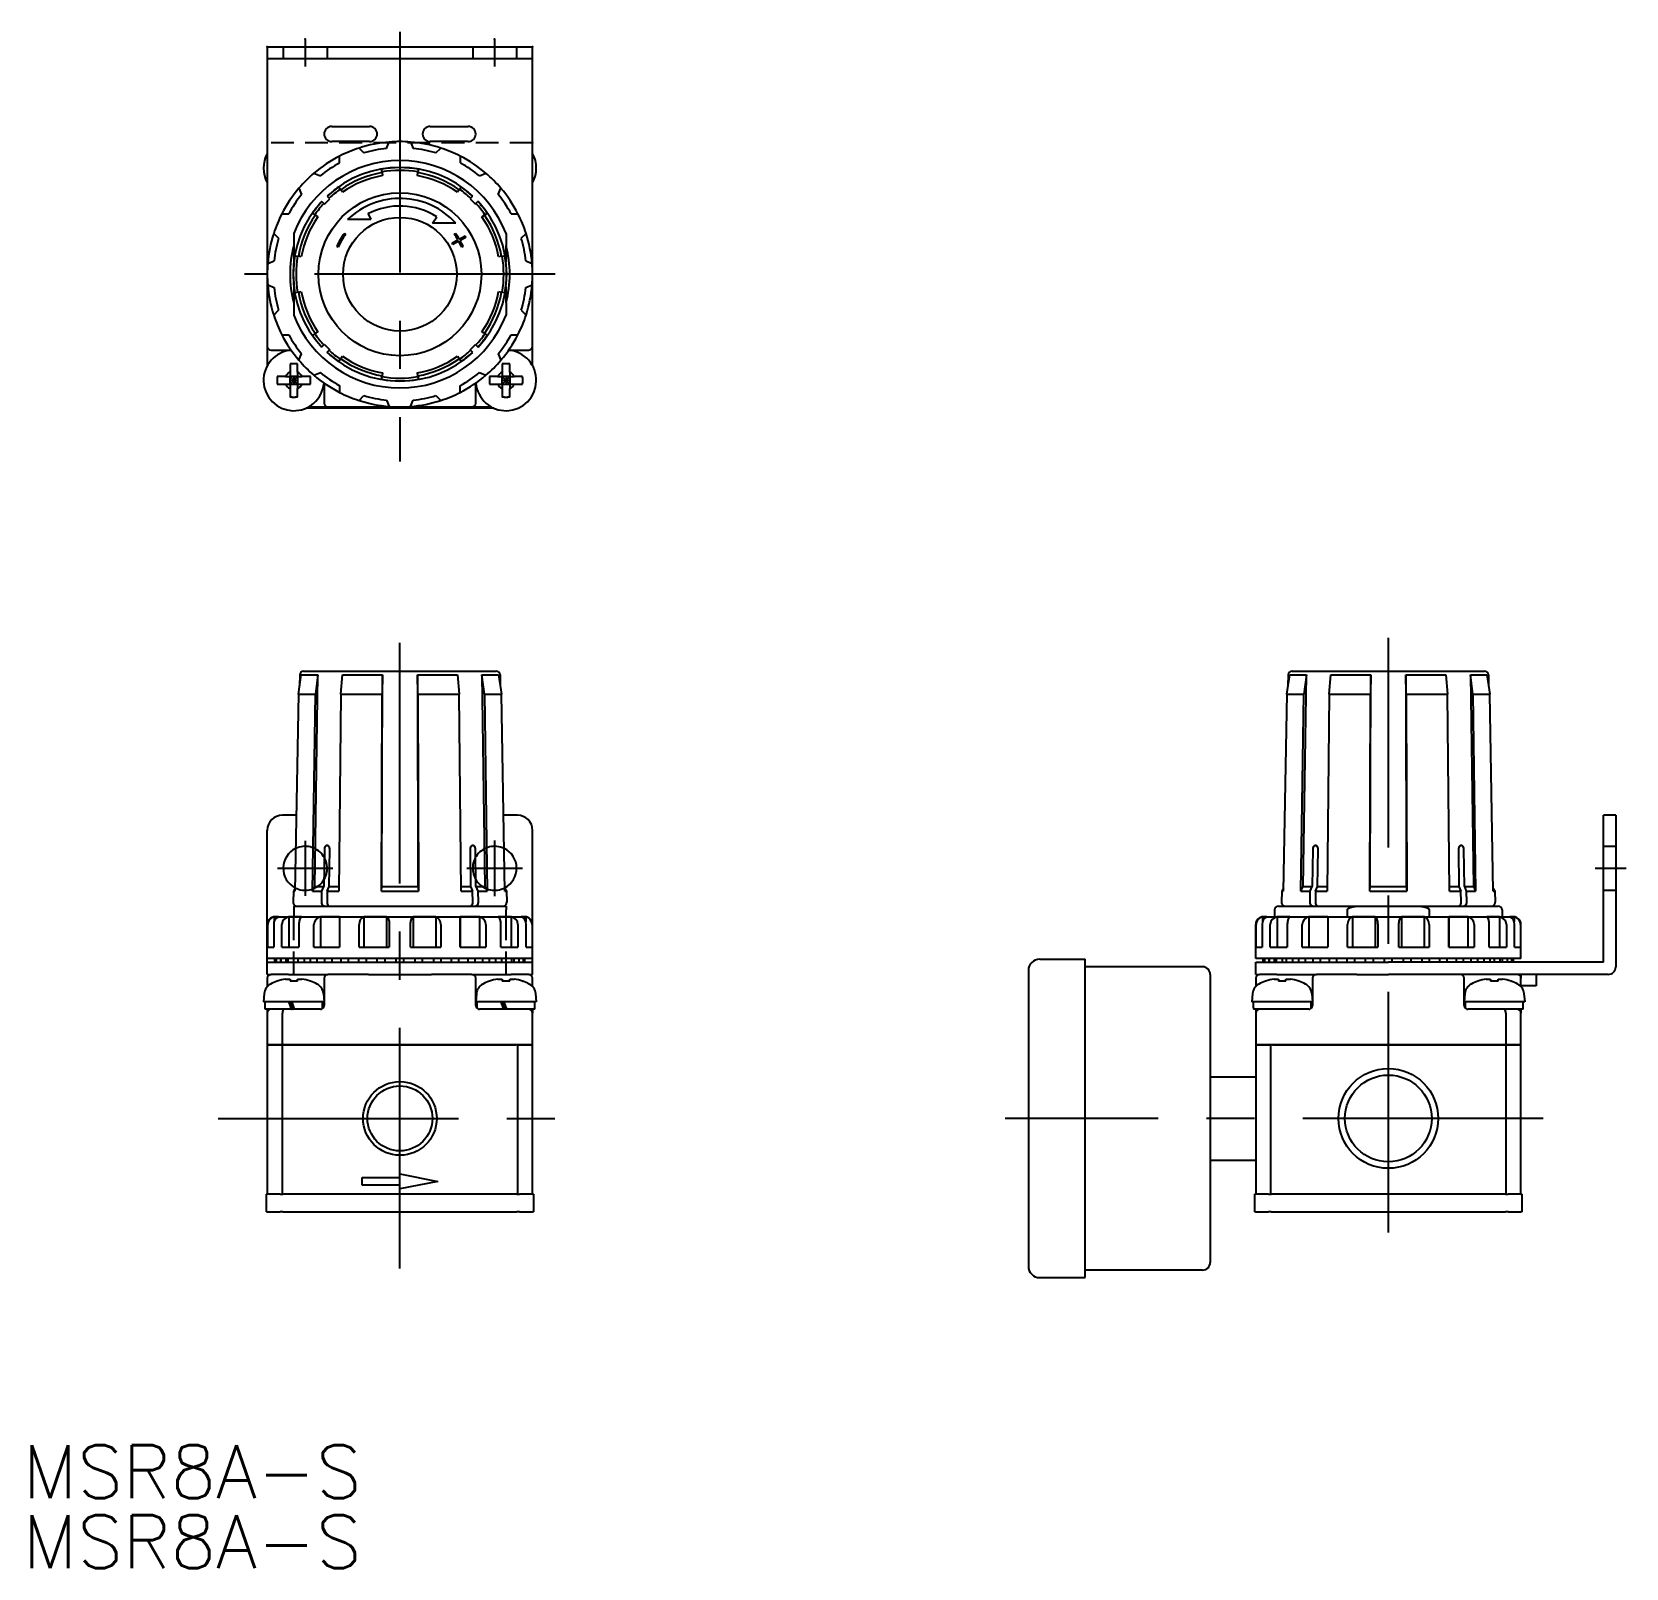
# Model space of a CAD drawing. Extents: x 257 to 467, y 148 to 350.
import ezdxf

# ---------------------------------------------------------------- set-up
doc = ezdxf.new("R2010")
doc.units = 0
for name, pattern in [('CENTER', [50.8, 31.75, -6.35, 6.35, -6.35]), ('DASHED', [19.05, 12.7, -6.35]), ('HIDDEN', [4.5, 3, -1.5])]:
    doc.linetypes.add(name, pattern=pattern)
doc.layers.get('0').update_dxf_attribs({"linetype": 'CONTINUOUS'})
doc.layers.add('CENTER', color=1, linetype='CENTER')
doc.styles.get("Standard").update_dxf_attribs({"font": 'txt', "bigfont": 'BIGFONT'})

msp = doc.modelspace()

# ---------------------------------------------------------------- texts
at = {"color": 7, "linetype": 'CONTINUOUS'}
for p in [(255.87, 156.8), (255.87, 147.56)]:
    msp.add_text('MSR8A-S', height=7, dxfattribs=at).set_placement(p)

# ---------------------------------------------------------------- linework, layer by layer
at = {"color": 1, "linetype": 'CENTER'}
for p, q in [((293.13, 349.24), (293.13, 345.64)), ((318.13, 349.24), (318.13, 345.64)), ((293.13, 243.52), (293.13, 236.23)), ((318.13, 243.56), (318.13, 236.19)), ((289.49, 239.88), (296.78, 239.88)), ((314.45, 239.88), (321.82, 239.88)), ((463.32, 239.88), (467.42, 239.88))]:
    msp.add_line(p, q, dxfattribs=at)
at = {"color": 7, "linetype": 'CONTINUOUS'}
for p, q in [((288.13, 348.24), (288.13, 318.24)), ((288.13, 348.24), (290.13, 348.24)), ((290.13, 348.24), (321.13, 348.24)), ((321.13, 348.24), (323.13, 348.24)), ((323.13, 318.24), (323.13, 348.24)), ((290.13, 346.64), (288.13, 346.64)), ((321.13, 346.64), (290.13, 346.64)), ((323.13, 346.64), (321.13, 346.64)), ((296.63, 337.74), (301.63, 337.74)), ((309.63, 337.74), (314.63, 337.74)), ((301.63, 335.74), (296.63, 335.74)), ((300.25, 334.89), (300.89, 334.25)), ((303.88, 334.85), (304.23, 335.69)), ((307.03, 335.69), (307.38, 334.85)), ((314.63, 335.74), (309.63, 335.74)), ((310.37, 334.25), (311.01, 334.89)), ((297.66, 332.92), (297.66, 333.82)), ((313.6, 333.82), (313.6, 332.92)), ((294.29, 331.57), (295.13, 331.22)), ((303.27, 331.65), (303.19, 332.09)), ((303.27, 331.65), (303.34, 331.25)), ((307.93, 331.25), (308, 331.65)), ((308.07, 332.09), (308, 331.65)), ((316.14, 331.22), (316.98, 331.57)), ((292.31, 329.59), (292.65, 328.75)), ((296.01, 327.86), (296.37, 328.21)), ((296.03, 328.55), (296.05, 328.53)), ((296.05, 328.53), (296.31, 328.27)), ((296.37, 328.21), (296.31, 328.27)), ((297.56, 329.76), (297.82, 329.39)), ((298.06, 329.06), (297.82, 329.39)), ((313.44, 329.39), (313.21, 329.06)), ((313.44, 329.39), (313.7, 329.76)), ((314.89, 328.21), (315.25, 327.86)), ((314.96, 328.27), (314.9, 328.21)), ((314.96, 328.27), (315.22, 328.53)), ((315.22, 328.53), (315.24, 328.55)), ((318.61, 328.75), (318.96, 329.59)), ((290.05, 326.21), (290.96, 326.21)), ((294.48, 326.05), (294.11, 326.31)), ((295.34, 327.83), (295.32, 327.85)), ((295.34, 327.83), (295.6, 327.57)), ((295.6, 327.57), (295.66, 327.51)), ((295.66, 327.5), (296.01, 327.86)), ((301.42, 326.2), (301.8, 325.47)), ((315.25, 327.86), (315.6, 327.5)), ((315.6, 327.51), (315.66, 327.57)), ((315.66, 327.57), (315.92, 327.83)), ((315.94, 327.85), (315.92, 327.83)), ((317.15, 326.31), (316.78, 326.05)), ((320.31, 326.21), (321.21, 326.21)), ((294.48, 326.05), (294.81, 325.82)), ((301.8, 325.47), (298.73, 325.47)), ((309.95, 324.98), (310.49, 325.82)), ((313.02, 324.98), (309.95, 324.98)), ((316.45, 325.82), (316.78, 326.05)), ((288.98, 323.62), (289.62, 322.98)), ((291.63, 323.63), (291.63, 322.02)), ((291.63, 322.02), (291.63, 319.84)), ((297.47, 321.8), (297.3, 321.9)), ((298.3, 323.63), (298.47, 323.53)), ((312.51, 322.33), (313.29, 322.78)), ((313.39, 322.6), (312.61, 322.15)), ((312.79, 323.53), (312.96, 323.63)), ((313.46, 322.88), (314.24, 323.33)), ((314.34, 323.15), (313.56, 322.7)), ((313.96, 321.9), (313.79, 321.8)), ((319.63, 323.63), (319.63, 322.02)), ((319.63, 319.84), (319.63, 322.02)), ((321.65, 322.98), (322.28, 323.62)), ((288.19, 319.64), (289.02, 319.99)), ((291.78, 320.68), (292.23, 320.61)), ((292.62, 320.54), (292.23, 320.61)), ((319.04, 320.61), (318.64, 320.54)), ((319.04, 320.61), (319.48, 320.68)), ((322.24, 319.99), (323.08, 319.64)), ((288.13, 318.24), (288.13, 306.18)), ((323.13, 306.18), (323.13, 318.24)), ((288.19, 316.84), (289.02, 316.49)), ((291.63, 316.64), (291.63, 314.47)), ((292.23, 315.88), (291.78, 315.8)), ((292.23, 315.88), (292.62, 315.95)), ((318.64, 315.95), (319.04, 315.88)), ((319.48, 315.8), (319.04, 315.88)), ((319.63, 314.47), (319.63, 316.64)), ((322.24, 316.49), (323.08, 316.84)), ((288.98, 312.86), (289.62, 313.5)), ((291.63, 314.47), (291.63, 312.86)), ((319.63, 314.47), (319.63, 312.86)), ((321.65, 313.5), (322.28, 312.86)), ((290.05, 310.27), (290.96, 310.27)), ((294.11, 310.17), (294.48, 310.43)), ((294.81, 310.67), (294.48, 310.43)), ((316.78, 310.43), (316.45, 310.67)), ((316.78, 310.43), (317.15, 310.17)), ((320.31, 310.27), (321.21, 310.27)), ((288.13, 308.74), (288.13, 308.66)), ((288.63, 308.24), (291.27, 308.24)), ((292.31, 306.9), (292.65, 307.74)), ((295.32, 308.64), (295.34, 308.66)), ((295.34, 308.66), (295.6, 308.92)), ((295.66, 308.98), (295.6, 308.92)), ((295.66, 308.98), (296.01, 308.62)), ((296.01, 308.62), (296.37, 308.27)), ((296.05, 307.95), (296.03, 307.93)), ((296.05, 307.95), (296.31, 308.21)), ((296.31, 308.21), (296.37, 308.27)), ((297.82, 307.09), (298.06, 307.42)), ((313.21, 307.42), (313.44, 307.09)), ((314.89, 308.27), (315.25, 308.62)), ((314.9, 308.27), (314.96, 308.21)), ((314.96, 308.21), (315.22, 307.95)), ((315.24, 307.93), (315.22, 307.95)), ((315.25, 308.62), (315.6, 308.98)), ((315.66, 308.92), (315.6, 308.98)), ((315.66, 308.92), (315.92, 308.66)), ((315.92, 308.66), (315.94, 308.64)), ((318.61, 307.74), (318.96, 306.9)), ((319.99, 308.24), (322.63, 308.24)), ((323.13, 308.66), (323.13, 308.74)), ((291.14, 306.43), (291.14, 305.32)), ((291.14, 305.32), (291.14, 304.74)), ((292.13, 305.32), (292.13, 306.43)), ((292.13, 305.32), (292.13, 304.74)), ((294.29, 304.92), (295.13, 305.26)), ((297.82, 307.09), (297.56, 306.72)), ((303.34, 305.23), (303.27, 304.84)), ((308, 304.84), (307.93, 305.23)), ((313.7, 306.72), (313.44, 307.09)), ((316.14, 305.26), (316.98, 304.92)), ((319.14, 306.43), (319.14, 305.32)), ((319.14, 305.32), (319.14, 304.74)), ((320.13, 305.32), (320.13, 306.43)), ((320.13, 305.32), (320.13, 304.74)), ((290.55, 304.74), (289.44, 304.74)), ((289.44, 303.75), (290.55, 303.75)), ((290.55, 304.74), (291.14, 304.74)), ((290.55, 303.75), (291.14, 303.75)), ((291.14, 304.74), (291.63, 304.24)), ((292.13, 304.74), (291.14, 304.74)), ((291.14, 303.75), (291.14, 304.74)), ((291.63, 304.24), (291.14, 304.24)), ((291.63, 304.24), (291.14, 303.75)), ((291.14, 303.75), (292.13, 303.75)), ((291.14, 303.75), (291.14, 303.16)), ((291.14, 303.16), (291.14, 302.05)), ((291.63, 304.74), (291.63, 304.24)), ((291.63, 304.24), (292.13, 304.74)), ((291.63, 304.24), (291.63, 303.75)), ((292.13, 304.24), (291.63, 304.24)), ((292.13, 303.75), (291.63, 304.24)), ((292.13, 304.74), (292.13, 303.75)), ((292.13, 304.74), (292.71, 304.74)), ((292.13, 303.75), (292.71, 303.75)), ((292.13, 303.75), (292.13, 303.16)), ((292.13, 302.05), (292.13, 303.16)), ((293.82, 304.74), (292.71, 304.74)), ((292.71, 303.75), (293.82, 303.75)), ((295.63, 303.88), (295.63, 301.24)), ((297.66, 303.57), (297.66, 302.66)), ((303.19, 304.39), (303.27, 304.84)), ((308, 304.84), (308.07, 304.39)), ((313.6, 302.66), (313.6, 303.57)), ((315.63, 301.24), (315.63, 303.88)), ((318.55, 304.74), (317.44, 304.74)), ((317.44, 303.75), (318.55, 303.75)), ((318.55, 304.74), (319.14, 304.74)), ((318.55, 303.75), (319.14, 303.75)), ((319.14, 304.74), (319.63, 304.24)), ((320.13, 304.74), (319.14, 304.74)), ((319.14, 303.75), (319.14, 304.74)), ((319.63, 304.24), (319.14, 304.24)), ((319.63, 304.24), (319.14, 303.75)), ((319.14, 303.75), (320.13, 303.75)), ((319.14, 303.75), (319.14, 303.16)), ((319.14, 303.16), (319.14, 302.05)), ((319.63, 304.74), (319.63, 304.24)), ((319.63, 304.24), (320.13, 304.74)), ((319.63, 304.24), (319.63, 303.75)), ((320.13, 304.24), (319.63, 304.24)), ((320.13, 303.75), (319.63, 304.24)), ((320.13, 304.74), (320.13, 303.75)), ((320.13, 304.74), (320.71, 304.74)), ((320.13, 303.75), (320.71, 303.75)), ((320.13, 303.75), (320.13, 303.16)), ((320.13, 302.05), (320.13, 303.16)), ((321.82, 304.74), (320.71, 304.74)), ((320.71, 303.75), (321.82, 303.75)), ((300.25, 301.59), (300.89, 302.23)), ((303.88, 301.63), (304.23, 300.8)), ((307.03, 300.8), (307.38, 301.63)), ((310.37, 302.23), (311.01, 301.59)), ((318, 300.59), (293.27, 300.59)), ((293.57, 300.74), (295.13, 300.74)), ((295.13, 300.74), (296.05, 300.74)), ((296.05, 300.74), (296.13, 300.74)), ((296.13, 300.74), (315.13, 300.74)), ((315.13, 300.74), (315.21, 300.74)), ((315.21, 300.74), (316.13, 300.74)), ((316.13, 300.74), (317.7, 300.74)), ((292.23, 262.86), (292.62, 265.38)), ((292.42, 265.39), (292.4, 263.95)), ((292.62, 265.38), (294.81, 265.38)), ((292.92, 265.88), (318.34, 265.88)), ((294.41, 237.47), (294.81, 265.38)), ((294.81, 265.38), (294.48, 262.86)), ((297.82, 262.86), (298.06, 265.38)), ((298.06, 265.38), (303.34, 265.38)), ((303.25, 237.47), (303.34, 265.38)), ((303.34, 265.38), (303.27, 262.86)), ((308, 262.86), (307.93, 265.38)), ((307.93, 265.38), (308.01, 237.47)), ((307.93, 265.38), (313.21, 265.38)), ((313.21, 265.38), (313.44, 262.86)), ((316.78, 262.86), (316.45, 265.38)), ((316.45, 265.38), (316.85, 237.47)), ((316.45, 265.38), (318.64, 265.38)), ((318.64, 265.38), (319.04, 262.86)), ((318.84, 265.39), (318.87, 263.95)), ((422.64, 262.86), (423.04, 265.38)), ((422.84, 265.39), (422.81, 263.95)), ((423.04, 265.38), (425.23, 265.38)), ((423.34, 265.88), (448.76, 265.88)), ((424.83, 237.47), (425.23, 265.38)), ((425.23, 265.38), (424.9, 262.86)), ((428.24, 262.86), (428.47, 265.38)), ((428.47, 265.38), (433.75, 265.38)), ((433.67, 237.47), (433.75, 265.38)), ((433.75, 265.38), (433.68, 262.86)), ((438.41, 262.86), (438.34, 265.38)), ((438.34, 265.38), (438.42, 237.47)), ((438.34, 265.38), (443.62, 265.38)), ((443.62, 265.38), (443.85, 262.86)), ((447.2, 262.86), (446.87, 265.38)), ((446.87, 265.38), (447.27, 237.47)), ((446.87, 265.38), (449.05, 265.38)), ((449.05, 265.38), (449.45, 262.86)), ((449.25, 265.39), (449.28, 263.95)), ((292.23, 262.86), (291.78, 236.85)), ((292.23, 262.86), (294.48, 262.86)), ((294.11, 236.85), (294.48, 262.86)), ((297.82, 262.86), (297.56, 236.85)), ((297.82, 262.86), (303.27, 262.86)), ((303.19, 236.85), (303.27, 262.86)), ((308, 262.86), (308.07, 236.85)), ((308, 262.86), (313.44, 262.86)), ((313.7, 236.85), (313.44, 262.86)), ((316.78, 262.86), (317.15, 236.85)), ((316.78, 262.86), (319.04, 262.86)), ((319.48, 236.85), (319.04, 262.86)), ((422.64, 262.86), (422.19, 236.85)), ((422.64, 262.86), (424.9, 262.86)), ((424.52, 236.85), (424.9, 262.86)), ((428.24, 262.86), (427.98, 236.85)), ((428.24, 262.86), (433.68, 262.86)), ((433.6, 236.85), (433.68, 262.86)), ((438.41, 262.86), (438.49, 236.85)), ((438.41, 262.86), (443.85, 262.86)), ((444.11, 236.85), (443.85, 262.86)), ((447.2, 262.86), (447.57, 236.85)), ((447.2, 262.86), (449.45, 262.86)), ((449.9, 236.85), (449.45, 262.86)), ((291.95, 246.88), (290.13, 246.88)), ((321.13, 246.88), (319.31, 246.88)), ((466.05, 246.88), (464.45, 246.88)), ((464.45, 227.48), (464.45, 246.88)), ((466.05, 246.88), (466.05, 226.88)), ((288.13, 232.48), (288.13, 244.88)), ((323.13, 232.48), (323.13, 244.88)), ((295.66, 242.38), (295.6, 237.47)), ((296.31, 237.47), (296.37, 242.38)), ((314.9, 242.38), (314.96, 237.47)), ((315.66, 237.47), (315.6, 242.38)), ((426.08, 242.38), (426.01, 237.47)), ((426.72, 237.47), (426.78, 242.38)), ((445.31, 242.38), (445.37, 237.47)), ((446.08, 237.47), (446.02, 242.38)), ((291.57, 236.85), (291.54, 235.39)), ((291.79, 237.22), (291.57, 236.85)), ((291.57, 236.85), (291.78, 236.85)), ((294.11, 236.85), (294.41, 237.47)), ((294.11, 236.85), (295.34, 236.85)), ((294.41, 237.47), (295.6, 237.47)), ((295.32, 235.39), (295.34, 236.85)), ((295.34, 236.85), (295.6, 237.47)), ((296.05, 236.85), (296.03, 235.39)), ((296.05, 236.85), (296.31, 237.47)), ((296.05, 236.85), (297.56, 236.85)), ((296.31, 237.47), (297.57, 237.47)), ((303.19, 236.85), (303.25, 237.47)), ((303.19, 236.85), (308.07, 236.85)), ((303.25, 237.47), (308.01, 237.47)), ((308.01, 237.47), (308.07, 236.85)), ((313.69, 237.47), (314.96, 237.47)), ((313.7, 236.85), (315.22, 236.85)), ((314.96, 237.47), (315.22, 236.85)), ((315.24, 235.39), (315.22, 236.85)), ((315.66, 237.47), (315.92, 236.85)), ((315.66, 237.47), (316.85, 237.47)), ((315.92, 236.85), (315.94, 235.39)), ((315.92, 236.85), (317.15, 236.85)), ((316.85, 237.47), (317.15, 236.85)), ((319.48, 237.22), (319.7, 236.85)), ((319.48, 236.85), (319.7, 236.85)), ((319.7, 236.85), (319.72, 235.39)), ((421.98, 236.85), (421.96, 235.39)), ((422.2, 237.22), (421.98, 236.85)), ((421.98, 236.85), (422.19, 236.85)), ((424.52, 236.85), (424.83, 237.47)), ((424.52, 236.85), (425.75, 236.85)), ((424.83, 237.47), (426.01, 237.47)), ((425.74, 235.39), (425.75, 236.85)), ((425.75, 236.85), (426.01, 237.47)), ((426.46, 236.85), (426.44, 235.39)), ((426.46, 236.85), (426.72, 237.47)), ((426.46, 236.85), (427.98, 236.85)), ((426.72, 237.47), (427.98, 237.47)), ((433.6, 236.85), (433.67, 237.47)), ((433.6, 236.85), (438.49, 236.85)), ((433.67, 237.47), (438.42, 237.47)), ((438.42, 237.47), (438.49, 236.85)), ((444.11, 237.47), (445.37, 237.47)), ((444.11, 236.85), (445.63, 236.85)), ((445.37, 237.47), (445.63, 236.85)), ((445.65, 235.39), (445.63, 236.85)), ((446.08, 237.47), (446.34, 236.85)), ((446.08, 237.47), (447.27, 237.47)), ((446.34, 236.85), (446.36, 235.39)), ((446.34, 236.85), (447.57, 236.85)), ((447.27, 237.47), (447.57, 236.85)), ((449.89, 237.22), (450.11, 236.85)), ((449.9, 236.85), (450.11, 236.85)), ((450.11, 236.85), (450.14, 235.39)), ((291.63, 234.88), (291.63, 234.38)), ((291.63, 234.88), (319.63, 234.88)), ((291.63, 234.38), (291.63, 233.48)), ((319.63, 234.88), (319.63, 234.38)), ((319.63, 233.48), (319.63, 234.38)), ((421.05, 234.38), (421.05, 233.48)), ((421.55, 234.88), (432.27, 234.88)), ((430.66, 233.48), (430.66, 234.38)), ((432.27, 234.88), (439.82, 234.88)), ((439.82, 234.88), (450.55, 234.88)), ((441.43, 234.38), (441.43, 233.48)), ((451.05, 234.38), (451.05, 233.48)), ((288.13, 227.98), (288.13, 232.48)), ((288.19, 229.48), (288.19, 232.48)), ((288.98, 232.48), (288.98, 229.48)), ((289.02, 233.46), (289.02, 232.8)), ((289.62, 233.46), (289.02, 233.46)), ((289.13, 233.48), (322.13, 233.48)), ((290.05, 229.48), (290.05, 232.48)), ((290.96, 233.46), (290.96, 229.48)), ((292.65, 233.46), (290.96, 233.46)), ((292.31, 232.48), (292.31, 229.48)), ((294.29, 229.48), (294.29, 232.48)), ((295.13, 233.46), (295.13, 229.48)), ((297.66, 233.46), (295.13, 233.46)), ((297.66, 233.46), (297.66, 229.48)), ((297.66, 233.46), (297.66, 232.48)), ((297.66, 232.48), (297.66, 229.48)), ((300.25, 229.48), (300.25, 232.48)), ((300.89, 233.46), (300.89, 229.48)), ((303.88, 233.46), (300.89, 233.46)), ((303.88, 233.46), (303.88, 229.48)), ((304.23, 232.48), (304.23, 229.48)), ((307.03, 229.48), (307.03, 232.48)), ((307.38, 233.46), (307.38, 229.48)), ((310.37, 233.46), (307.38, 233.46)), ((310.37, 233.46), (310.37, 229.48)), ((311.01, 232.48), (311.01, 229.48)), ((313.6, 233.46), (313.6, 229.48)), ((313.6, 232.48), (313.6, 233.46)), ((316.14, 233.46), (313.6, 233.46)), ((313.6, 229.48), (313.6, 232.48)), ((316.14, 233.46), (316.14, 229.48)), ((316.98, 232.48), (316.98, 229.48)), ((320.31, 233.46), (318.61, 233.46)), ((318.96, 229.48), (318.96, 232.48)), ((320.31, 233.46), (320.31, 229.48)), ((321.21, 232.48), (321.21, 229.48)), ((322.24, 233.46), (321.65, 233.46)), ((322.24, 233.46), (322.24, 232.8)), ((322.28, 229.48), (322.28, 232.48)), ((323.08, 232.48), (323.08, 229.48)), ((323.13, 227.98), (323.13, 232.48)), ((418.55, 227.98), (418.55, 232.48)), ((418.6, 229.48), (418.6, 232.48)), ((419.39, 232.48), (419.39, 229.48)), ((419.44, 233.46), (419.44, 232.8)), ((420.03, 233.46), (419.44, 233.46)), ((419.55, 233.48), (452.55, 233.48)), ((420.47, 229.48), (420.47, 232.48)), ((421.37, 233.46), (421.37, 229.48)), ((423.07, 233.46), (421.37, 233.46)), ((422.72, 232.48), (422.72, 229.48)), ((424.7, 229.48), (424.7, 232.48)), ((425.54, 233.46), (425.54, 229.48)), ((428.07, 233.46), (425.54, 233.46)), ((428.07, 233.46), (428.07, 229.48)), ((428.07, 233.46), (428.08, 232.48)), ((428.08, 232.48), (428.08, 229.48)), ((430.66, 229.48), (430.66, 232.48)), ((431.31, 233.46), (431.31, 229.48)), ((434.3, 233.46), (431.31, 233.46)), ((434.3, 233.46), (434.3, 229.48)), ((434.65, 232.48), (434.65, 229.48)), ((437.45, 229.48), (437.45, 232.48)), ((437.8, 233.46), (437.8, 229.48)), ((440.79, 233.46), (437.8, 233.46)), ((440.79, 233.46), (440.79, 229.48)), ((441.43, 232.48), (441.43, 229.48)), ((444.02, 233.46), (444.02, 229.48)), ((444.02, 232.48), (444.02, 233.46)), ((446.55, 233.46), (444.02, 233.46)), ((444.02, 229.48), (444.02, 232.48)), ((446.55, 233.46), (446.55, 229.48)), ((447.39, 232.48), (447.39, 229.48)), ((450.72, 233.46), (449.03, 233.46)), ((449.37, 229.48), (449.37, 232.48)), ((450.72, 233.46), (450.72, 229.48)), ((451.63, 232.48), (451.63, 229.48)), ((452.65, 233.46), (452.06, 233.46)), ((452.65, 233.46), (452.65, 232.8)), ((452.7, 229.48), (452.7, 232.48)), ((453.49, 232.48), (453.49, 229.48)), ((453.55, 227.98), (453.55, 232.48)), ((288.19, 229.48), (288.98, 229.48)), ((290.05, 229.48), (292.31, 229.48)), ((294.29, 229.48), (297.66, 229.48)), ((300.25, 229.48), (304.23, 229.48)), ((307.03, 229.48), (311.01, 229.48)), ((313.6, 229.48), (316.98, 229.48)), ((318.96, 229.48), (321.21, 229.48)), ((322.28, 229.48), (323.08, 229.48)), ((418.6, 229.48), (419.39, 229.48)), ((420.47, 229.48), (422.72, 229.48)), ((424.7, 229.48), (428.08, 229.48)), ((430.66, 229.48), (434.65, 229.48)), ((437.45, 229.48), (441.43, 229.48)), ((444.02, 229.48), (447.39, 229.48)), ((449.37, 229.48), (451.63, 229.48)), ((452.7, 229.48), (453.49, 229.48)), ((323.13, 227.98), (288.13, 227.98)), ((288.13, 227.48), (288.13, 227.98)), ((288.13, 225.88), (288.13, 227.48)), ((288.13, 227.48), (323.13, 227.48)), ((289.13, 227.48), (289.13, 227.98)), ((289.33, 227.48), (289.33, 227.98)), ((289.91, 227.98), (289.91, 227.48)), ((289.91, 227.48), (289.91, 227.98)), ((290.58, 227.98), (290.58, 227.48)), ((290.88, 227.48), (290.88, 227.98)), ((291.61, 227.98), (291.61, 227.48)), ((292.19, 227.48), (292.19, 227.98)), ((292.99, 227.98), (292.99, 227.48)), ((293.82, 227.48), (293.82, 227.98)), ((294.68, 227.98), (294.68, 227.48)), ((295.73, 227.48), (295.73, 227.98)), ((296.64, 227.98), (296.64, 227.48)), ((297.87, 227.48), (297.87, 227.98)), ((298.82, 227.98), (298.82, 227.48)), ((300.19, 227.48), (300.19, 227.98)), ((301.17, 227.98), (301.17, 227.48)), ((302.63, 227.48), (302.63, 227.98)), ((303.62, 227.98), (303.62, 227.48)), ((305.13, 227.48), (305.13, 227.98)), ((306.13, 227.48), (306.13, 227.98)), ((307.64, 227.48), (307.64, 227.98)), ((308.63, 227.48), (308.63, 227.98)), ((310.1, 227.48), (310.1, 227.98)), ((311.08, 227.48), (311.08, 227.98)), ((312.45, 227.48), (312.45, 227.98)), ((313.4, 227.48), (313.4, 227.98)), ((314.63, 227.48), (314.63, 227.98)), ((315.54, 227.48), (315.54, 227.98)), ((316.59, 227.48), (316.59, 227.98)), ((317.45, 227.48), (317.45, 227.98)), ((318.28, 227.48), (318.28, 227.98)), ((319.08, 227.48), (319.08, 227.98)), ((319.65, 227.48), (319.65, 227.98)), ((320.39, 227.48), (320.39, 227.98)), ((320.69, 227.48), (320.69, 227.98)), ((321.35, 227.48), (321.35, 227.98)), ((321.35, 227.48), (321.35, 227.98)), ((321.93, 227.48), (321.93, 227.98)), ((322.13, 227.48), (322.13, 227.98)), ((323.13, 227.48), (323.13, 227.98)), ((323.13, 225.88), (323.13, 227.48)), ((390.05, 227.88), (396.05, 227.88)), ((396.05, 185.88), (396.05, 227.88)), ((453.55, 227.98), (418.55, 227.98)), ((418.55, 225.88), (418.55, 227.48)), ((418.55, 227.48), (436.05, 227.48)), ((419.55, 227.48), (419.55, 227.98)), ((419.74, 227.48), (419.74, 227.98)), ((420.33, 227.98), (420.33, 227.48)), ((420.33, 227.48), (420.33, 227.98)), ((420.99, 227.98), (420.99, 227.48)), ((421.29, 227.48), (421.29, 227.98)), ((422.02, 227.98), (422.02, 227.48)), ((422.6, 227.48), (422.6, 227.98)), ((423.4, 227.98), (423.4, 227.48)), ((424.23, 227.48), (424.23, 227.98)), ((425.09, 227.98), (425.09, 227.48)), ((426.14, 227.48), (426.14, 227.98)), ((427.05, 227.98), (427.05, 227.48)), ((428.28, 227.48), (428.28, 227.98)), ((429.23, 227.98), (429.23, 227.48)), ((430.6, 227.48), (430.6, 227.98)), ((431.58, 227.98), (431.58, 227.48)), ((433.04, 227.48), (433.04, 227.98)), ((434.04, 227.98), (434.04, 227.48)), ((435.55, 227.48), (435.55, 227.98)), ((464.45, 227.48), (436.05, 227.48)), ((436.55, 227.48), (436.55, 227.98)), ((438.05, 227.48), (438.05, 227.98)), ((439.05, 227.48), (439.05, 227.98)), ((440.51, 227.48), (440.51, 227.98)), ((441.49, 227.48), (441.49, 227.98)), ((442.86, 227.48), (442.86, 227.98)), ((443.81, 227.48), (443.81, 227.98)), ((445.04, 227.48), (445.04, 227.98)), ((445.95, 227.48), (445.95, 227.98)), ((447, 227.48), (447, 227.98)), ((447.86, 227.48), (447.86, 227.98)), ((448.69, 227.48), (448.69, 227.98)), ((449.49, 227.48), (449.49, 227.98)), ((450.07, 227.48), (450.07, 227.98)), ((450.8, 227.48), (450.8, 227.98)), ((451.1, 227.48), (451.1, 227.98)), ((451.76, 227.48), (451.76, 227.98)), ((451.76, 227.48), (451.76, 227.98)), ((452.35, 227.48), (452.35, 227.98)), ((452.55, 227.48), (452.55, 227.98)), ((288.13, 225.88), (288.63, 225.88)), ((288.13, 225.38), (288.13, 224.27)), ((290.93, 225.88), (288.63, 225.88)), ((290.55, 225.27), (291.14, 225.27)), ((290.93, 225.88), (296.13, 225.88)), ((291.14, 225.27), (291.14, 224.98)), ((292.13, 224.98), (292.13, 225.27)), ((292.13, 225.27), (292.71, 225.27)), ((295.63, 225.38), (295.63, 221.78)), ((301.48, 225.88), (296.13, 225.88)), ((301.48, 225.88), (309.79, 225.88)), ((315.13, 225.88), (309.79, 225.88)), ((315.13, 225.88), (320.33, 225.88)), ((315.63, 221.78), (315.63, 225.38)), ((318.55, 225.27), (319.14, 225.27)), ((319.14, 225.27), (319.14, 224.98)), ((320.13, 224.98), (320.13, 225.27)), ((320.13, 225.27), (320.71, 225.27)), ((322.63, 225.88), (320.33, 225.88)), ((322.63, 225.88), (323.13, 225.88)), ((323.13, 224.27), (323.13, 225.38)), ((388.55, 226.38), (388.55, 187.38)), ((411.55, 226.88), (396.05, 226.88)), ((412.55, 225.88), (412.55, 187.88)), ((418.55, 225.88), (419.05, 225.88)), ((418.55, 225.38), (418.55, 224.27)), ((421.35, 225.88), (419.05, 225.88)), ((420.97, 225.27), (421.55, 225.27)), ((421.35, 225.88), (426.55, 225.88)), ((421.55, 225.27), (421.55, 224.98)), ((422.54, 224.98), (422.54, 225.27)), ((422.54, 225.27), (423.13, 225.27)), ((426.05, 225.38), (426.05, 221.78)), ((431.89, 225.88), (426.55, 225.88)), ((431.89, 225.88), (436.05, 225.88)), ((465.05, 225.88), (436.05, 225.88)), ((446.05, 221.78), (446.05, 225.38)), ((448.97, 225.27), (449.55, 225.27)), ((449.55, 225.27), (449.55, 224.98)), ((450.54, 224.98), (450.54, 225.27)), ((450.54, 225.27), (451.13, 225.27)), ((453.55, 225.88), (453.55, 225.38)), ((453.55, 224.27), (453.55, 225.38)), ((455.55, 225.88), (455.55, 224.38)), ((287.72, 223.34), (287.63, 222.28)), ((289.43, 224.99), (289.44, 224.98)), ((293.82, 224.98), (293.83, 224.99)), ((295.54, 223.34), (295.63, 222.28)), ((315.72, 223.34), (315.63, 222.28)), ((317.43, 224.99), (317.44, 224.98)), ((321.82, 224.98), (321.83, 224.99)), ((323.54, 223.34), (323.63, 222.28)), ((418.14, 223.34), (418.05, 222.28)), ((419.85, 224.99), (419.86, 224.98)), ((424.23, 224.98), (424.25, 224.99)), ((425.95, 223.34), (426.05, 222.28)), ((446.14, 223.34), (446.05, 222.28)), ((447.85, 224.99), (447.86, 224.98)), ((452.23, 224.98), (452.25, 224.99)), ((455.55, 224.38), (453.55, 224.38)), ((453.95, 223.34), (454.05, 222.28)), ((295.63, 222.28), (287.63, 222.28)), ((287.83, 221.28), (287.83, 222.28)), ((291.31, 221.28), (287.83, 221.28)), ((288.13, 221.28), (288.13, 220.78)), ((291.41, 221.28), (291.31, 221.28)), ((291.71, 221.28), (291.41, 221.28)), ((291.7, 221.31), (291.52, 221.31)), ((293.96, 221.28), (291.71, 221.28)), ((295.13, 221.28), (293.96, 221.28)), ((295.43, 221.38), (295.43, 222.28)), ((323.63, 222.28), (315.63, 222.28)), ((315.83, 221.38), (315.83, 222.28)), ((317.3, 221.28), (316.13, 221.28)), ((319.31, 221.28), (317.3, 221.28)), ((319.41, 221.28), (319.31, 221.28)), ((319.71, 221.28), (319.41, 221.28)), ((319.7, 221.31), (319.52, 221.31)), ((323.43, 221.28), (319.71, 221.28)), ((323.13, 221.28), (323.13, 220.78)), ((323.43, 221.28), (323.43, 222.28)), ((426.05, 222.28), (418.05, 222.28)), ((418.25, 221.48), (418.25, 222.28)), ((424.38, 221.28), (418.25, 221.28)), ((418.55, 221.28), (418.55, 220.78)), ((425.55, 221.28), (424.38, 221.28)), ((425.85, 221.38), (425.85, 222.28)), ((454.05, 222.28), (446.05, 222.28)), ((446.25, 221.48), (446.25, 222.28)), ((447.71, 221.28), (446.55, 221.28)), ((453.85, 221.28), (447.71, 221.28)), ((453.55, 221.28), (453.55, 220.78)), ((453.85, 221.28), (453.85, 222.28)), ((288.13, 220.78), (288.13, 216.58)), ((290.13, 216.58), (290.13, 220.78)), ((323.13, 216.58), (323.13, 220.78)), ((418.55, 220.78), (418.55, 216.58)), ((451.55, 220.78), (451.55, 216.58)), ((453.55, 216.58), (453.55, 220.78)), ((288.13, 216.58), (290.13, 216.58)), ((290.13, 216.58), (288.13, 216.58)), ((288.13, 216.58), (288.13, 196.88)), ((290.13, 216.58), (320.92, 216.58)), ((290.13, 196.88), (290.13, 216.58)), ((321.13, 216.58), (290.13, 216.58)), ((323.13, 216.58), (321.13, 216.58)), ((321.13, 216.58), (321.13, 196.88)), ((321.28, 216.58), (322.99, 216.58)), ((323.13, 196.88), (323.13, 216.58)), ((418.55, 216.58), (418.55, 196.88)), ((420.55, 216.58), (418.55, 216.58)), ((418.69, 216.58), (420.4, 216.58)), ((420.55, 196.88), (420.55, 216.58)), ((451.55, 216.58), (420.55, 216.58)), ((420.75, 216.58), (451.55, 216.58)), ((451.55, 216.58), (451.55, 196.88)), ((451.55, 216.58), (453.55, 216.58)), ((453.55, 216.58), (451.55, 216.58)), ((453.55, 196.88), (453.55, 216.58)), ((412.55, 212.38), (418.55, 212.38)), ((412.55, 201.38), (418.55, 201.38)), ((300.63, 199.08), (305.63, 199.08)), ((300.63, 198.08), (300.63, 199.08)), ((305.63, 198.08), (300.63, 198.08)), ((305.63, 199.58), (310.63, 198.58)), ((305.63, 199.08), (305.63, 199.58)), ((310.63, 198.58), (305.63, 197.58)), ((305.63, 197.58), (305.63, 198.08)), ((287.98, 196.88), (287.98, 194.58)), ((287.98, 196.88), (288.13, 196.88)), ((289.84, 196.88), (288.13, 196.88)), ((289.84, 196.88), (290.19, 196.88)), ((321.07, 196.88), (290.19, 196.88)), ((321.07, 196.88), (321.43, 196.88)), ((323.14, 196.88), (321.43, 196.88)), ((323.14, 196.88), (323.28, 196.88)), ((323.28, 194.58), (323.28, 196.88)), ((418.4, 196.88), (418.4, 194.58)), ((418.4, 196.88), (418.54, 196.88)), ((420.25, 196.88), (418.54, 196.88)), ((420.25, 196.88), (420.6, 196.88)), ((451.49, 196.88), (420.6, 196.88)), ((451.49, 196.88), (451.84, 196.88)), ((453.55, 196.88), (451.84, 196.88)), ((453.55, 196.88), (453.7, 196.88)), ((453.7, 194.58), (453.7, 196.88)), ((288.13, 194.58), (287.98, 194.58)), ((288.13, 194.58), (289.84, 194.58)), ((290.19, 194.58), (289.84, 194.58)), ((290.19, 194.58), (321.07, 194.58)), ((321.43, 194.58), (321.07, 194.58)), ((321.43, 194.58), (323.14, 194.58)), ((323.28, 194.58), (323.14, 194.58)), ((418.54, 194.58), (418.4, 194.58)), ((418.54, 194.58), (420.25, 194.58)), ((420.6, 194.58), (420.25, 194.58)), ((420.6, 194.58), (451.49, 194.58)), ((451.84, 194.58), (451.49, 194.58)), ((451.84, 194.58), (453.55, 194.58)), ((453.7, 194.58), (453.55, 194.58)), ((390.05, 185.88), (396.05, 185.88)), ((411.55, 186.88), (396.05, 186.88))]:
    msp.add_line(p, q, dxfattribs=at)
at = {"color": 3, "linetype": 'HIDDEN'}
for p, q in [((290.23, 348.24), (290.23, 346.64)), ((296.03, 348.24), (296.03, 346.64)), ((315.23, 348.24), (315.23, 346.64)), ((321.03, 348.24), (321.03, 346.64)), ((323.13, 335.59), (288.13, 335.59)), ((464.45, 242.78), (466.05, 242.78)), ((464.45, 236.98), (466.05, 236.98))]:
    msp.add_line(p, q, dxfattribs=at)
at = {"color": 7, "linetype": 'HIDDEN'}
for p, q in [((291.63, 225.88), (291.63, 233.48)), ((319.63, 225.88), (319.63, 233.48))]:
    msp.add_line(p, q, dxfattribs=at)
at = {"color": 7, "linetype": 'CONTINUOUS'}
for points in [[(292.13, 306.43, 0), (292.12, 306.43, 0), (292.11, 306.43, 0), (292.1, 306.43, 0), (292.1, 306.43, 0), (292.09, 306.43, 0), (292.08, 306.43, 0), (292.07, 306.43, 0), (292.06, 306.43, 0), (292.06, 306.43, 0), (292.05, 306.43, 0), (292.04, 306.43, 0), (292.03, 306.43, 0), (292.03, 306.43, 0), (292.02, 306.43, 0), (292.01, 306.43, 0), (292, 306.43, 0), (292, 306.43, 0), (291.99, 306.44, 0), (291.98, 306.44, 0), (291.97, 306.44, 0), (291.96, 306.44, 0), (291.96, 306.44, 0), (291.95, 306.44, 0), (291.94, 306.44, 0), (291.93, 306.44, 0), (291.93, 306.44, 0), (291.92, 306.44, 0), (291.91, 306.44, 0), (291.9, 306.44, 0), (291.89, 306.44, 0), (291.89, 306.44, 0), (291.88, 306.44, 0), (291.87, 306.44, 0), (291.86, 306.44, 0), (291.86, 306.44, 0), (291.85, 306.44, 0), (291.84, 306.44, 0), (291.83, 306.44, 0), (291.82, 306.44, 0), (291.82, 306.44, 0), (291.81, 306.44, 0), (291.8, 306.44, 0), (291.79, 306.44, 0), (291.79, 306.44, 0), (291.78, 306.44, 0), (291.77, 306.44, 0), (291.76, 306.44, 0), (291.75, 306.44, 0), (291.75, 306.44, 0), (291.74, 306.44, 0), (291.73, 306.44, 0), (291.72, 306.44, 0), (291.72, 306.44, 0), (291.71, 306.44, 0), (291.7, 306.44, 0), (291.69, 306.44, 0), (291.69, 306.44, 0), (291.68, 306.44, 0), (291.67, 306.44, 0), (291.66, 306.44, 0), (291.65, 306.44, 0), (291.65, 306.44, 0), (291.64, 306.44, 0), (291.63, 306.44, 0), (291.62, 306.44, 0), (291.62, 306.44, 0), (291.61, 306.44, 0), (291.6, 306.44, 0), (291.59, 306.44, 0), (291.58, 306.44, 0), (291.58, 306.44, 0), (291.57, 306.44, 0), (291.56, 306.44, 0), (291.55, 306.44, 0), (291.55, 306.44, 0), (291.54, 306.44, 0), (291.53, 306.44, 0), (291.52, 306.44, 0), (291.51, 306.44, 0), (291.51, 306.44, 0), (291.5, 306.44, 0), (291.49, 306.44, 0), (291.48, 306.44, 0), (291.48, 306.44, 0), (291.47, 306.44, 0), (291.46, 306.44, 0), (291.45, 306.44, 0), (291.45, 306.44, 0), (291.44, 306.44, 0), (291.43, 306.44, 0), (291.42, 306.44, 0), (291.42, 306.44, 0), (291.41, 306.44, 0), (291.4, 306.44, 0), (291.39, 306.44, 0), (291.38, 306.44, 0), (291.38, 306.44, 0), (291.37, 306.44, 0), (291.36, 306.44, 0), (291.35, 306.44, 0), (291.35, 306.44, 0), (291.34, 306.44, 0), (291.33, 306.44, 0), (291.32, 306.44, 0), (291.31, 306.44, 0), (291.31, 306.44, 0), (291.3, 306.44, 0), (291.29, 306.44, 0), (291.28, 306.44, 0), (291.28, 306.44, 0), (291.27, 306.43, 0), (291.26, 306.43, 0), (291.25, 306.43, 0), (291.25, 306.43, 0), (291.24, 306.43, 0), (291.23, 306.43, 0), (291.22, 306.43, 0), (291.21, 306.43, 0), (291.21, 306.43, 0), (291.2, 306.43, 0), (291.19, 306.43, 0), (291.18, 306.43, 0), (291.18, 306.43, 0), (291.17, 306.43, 0), (291.16, 306.43, 0), (291.15, 306.43, 0), (291.14, 306.43, 0), (291.14, 306.43, 0)], [(320.13, 306.43, 0), (320.12, 306.43, 0), (320.11, 306.43, 0), (320.1, 306.43, 0), (320.1, 306.43, 0), (320.09, 306.43, 0), (320.08, 306.43, 0), (320.07, 306.43, 0), (320.06, 306.43, 0), (320.06, 306.43, 0), (320.05, 306.43, 0), (320.04, 306.43, 0), (320.03, 306.43, 0), (320.03, 306.43, 0), (320.02, 306.43, 0), (320.01, 306.43, 0), (320, 306.43, 0), (320, 306.43, 0), (319.99, 306.44, 0), (319.98, 306.44, 0), (319.97, 306.44, 0), (319.96, 306.44, 0), (319.96, 306.44, 0), (319.95, 306.44, 0), (319.94, 306.44, 0), (319.93, 306.44, 0), (319.93, 306.44, 0), (319.92, 306.44, 0), (319.91, 306.44, 0), (319.9, 306.44, 0), (319.89, 306.44, 0), (319.89, 306.44, 0), (319.88, 306.44, 0), (319.87, 306.44, 0), (319.86, 306.44, 0), (319.86, 306.44, 0), (319.85, 306.44, 0), (319.84, 306.44, 0), (319.83, 306.44, 0), (319.82, 306.44, 0), (319.82, 306.44, 0), (319.81, 306.44, 0), (319.8, 306.44, 0), (319.79, 306.44, 0), (319.79, 306.44, 0), (319.78, 306.44, 0), (319.77, 306.44, 0), (319.76, 306.44, 0), (319.75, 306.44, 0), (319.75, 306.44, 0), (319.74, 306.44, 0), (319.73, 306.44, 0), (319.72, 306.44, 0), (319.72, 306.44, 0), (319.71, 306.44, 0), (319.7, 306.44, 0), (319.69, 306.44, 0), (319.69, 306.44, 0), (319.68, 306.44, 0), (319.67, 306.44, 0), (319.66, 306.44, 0), (319.65, 306.44, 0), (319.65, 306.44, 0), (319.64, 306.44, 0), (319.63, 306.44, 0), (319.62, 306.44, 0), (319.62, 306.44, 0), (319.61, 306.44, 0), (319.6, 306.44, 0), (319.59, 306.44, 0), (319.58, 306.44, 0), (319.58, 306.44, 0), (319.57, 306.44, 0), (319.56, 306.44, 0), (319.55, 306.44, 0), (319.55, 306.44, 0), (319.54, 306.44, 0), (319.53, 306.44, 0), (319.52, 306.44, 0), (319.51, 306.44, 0), (319.51, 306.44, 0), (319.5, 306.44, 0), (319.49, 306.44, 0), (319.48, 306.44, 0), (319.48, 306.44, 0), (319.47, 306.44, 0), (319.46, 306.44, 0), (319.45, 306.44, 0), (319.45, 306.44, 0), (319.44, 306.44, 0), (319.43, 306.44, 0), (319.42, 306.44, 0), (319.42, 306.44, 0), (319.41, 306.44, 0), (319.4, 306.44, 0), (319.39, 306.44, 0), (319.38, 306.44, 0), (319.38, 306.44, 0), (319.37, 306.44, 0), (319.36, 306.44, 0), (319.35, 306.44, 0), (319.35, 306.44, 0), (319.34, 306.44, 0), (319.33, 306.44, 0), (319.32, 306.44, 0), (319.31, 306.44, 0), (319.31, 306.44, 0), (319.3, 306.44, 0), (319.29, 306.44, 0), (319.28, 306.44, 0), (319.28, 306.44, 0), (319.27, 306.43, 0), (319.26, 306.43, 0), (319.25, 306.43, 0), (319.25, 306.43, 0), (319.24, 306.43, 0), (319.23, 306.43, 0), (319.22, 306.43, 0), (319.21, 306.43, 0), (319.21, 306.43, 0), (319.2, 306.43, 0), (319.19, 306.43, 0), (319.18, 306.43, 0), (319.18, 306.43, 0), (319.17, 306.43, 0), (319.16, 306.43, 0), (319.15, 306.43, 0), (319.14, 306.43, 0), (319.14, 306.43, 0)], [(289.44, 304.74, 0), (289.44, 304.73, 0), (289.44, 304.72, 0), (289.44, 304.71, 0), (289.44, 304.7, 0), (289.44, 304.7, 0), (289.44, 304.69, 0), (289.44, 304.68, 0), (289.44, 304.67, 0), (289.44, 304.67, 0), (289.44, 304.66, 0), (289.44, 304.65, 0), (289.44, 304.64, 0), (289.44, 304.63, 0), (289.44, 304.63, 0), (289.44, 304.62, 0), (289.44, 304.61, 0), (289.44, 304.6, 0), (289.44, 304.6, 0), (289.44, 304.59, 0), (289.44, 304.58, 0), (289.44, 304.57, 0), (289.44, 304.57, 0), (289.44, 304.56, 0), (289.44, 304.55, 0), (289.44, 304.54, 0), (289.44, 304.54, 0), (289.44, 304.53, 0), (289.44, 304.52, 0), (289.44, 304.51, 0), (289.44, 304.5, 0), (289.44, 304.5, 0), (289.44, 304.49, 0), (289.44, 304.48, 0), (289.44, 304.47, 0), (289.43, 304.46, 0), (289.43, 304.46, 0), (289.43, 304.45, 0), (289.43, 304.44, 0), (289.43, 304.43, 0), (289.43, 304.43, 0), (289.43, 304.42, 0), (289.43, 304.41, 0), (289.43, 304.4, 0), (289.43, 304.4, 0), (289.43, 304.39, 0), (289.43, 304.38, 0), (289.43, 304.37, 0), (289.43, 304.37, 0), (289.43, 304.36, 0), (289.43, 304.35, 0), (289.43, 304.34, 0), (289.43, 304.33, 0), (289.43, 304.33, 0), (289.43, 304.32, 0), (289.43, 304.31, 0), (289.43, 304.3, 0), (289.43, 304.3, 0), (289.43, 304.29, 0), (289.43, 304.28, 0), (289.43, 304.27, 0), (289.43, 304.26, 0), (289.43, 304.26, 0), (289.43, 304.25, 0), (289.43, 304.24, 0), (289.43, 304.23, 0), (289.43, 304.23, 0), (289.43, 304.22, 0), (289.43, 304.21, 0), (289.43, 304.2, 0), (289.43, 304.19, 0), (289.43, 304.19, 0), (289.43, 304.18, 0), (289.43, 304.17, 0), (289.43, 304.16, 0), (289.43, 304.16, 0), (289.43, 304.15, 0), (289.43, 304.14, 0), (289.43, 304.13, 0), (289.43, 304.12, 0), (289.43, 304.12, 0), (289.43, 304.11, 0), (289.43, 304.1, 0), (289.43, 304.09, 0), (289.43, 304.09, 0), (289.43, 304.08, 0), (289.43, 304.07, 0), (289.43, 304.06, 0), (289.43, 304.06, 0), (289.43, 304.05, 0), (289.43, 304.04, 0), (289.43, 304.03, 0), (289.43, 304.02, 0), (289.43, 304.02, 0), (289.44, 304.01, 0), (289.44, 304, 0), (289.44, 303.99, 0), (289.44, 303.99, 0), (289.44, 303.98, 0), (289.44, 303.97, 0), (289.44, 303.96, 0), (289.44, 303.95, 0), (289.44, 303.95, 0), (289.44, 303.94, 0), (289.44, 303.93, 0), (289.44, 303.92, 0), (289.44, 303.92, 0), (289.44, 303.91, 0), (289.44, 303.9, 0), (289.44, 303.89, 0), (289.44, 303.88, 0), (289.44, 303.88, 0), (289.44, 303.87, 0), (289.44, 303.86, 0), (289.44, 303.85, 0), (289.44, 303.85, 0), (289.44, 303.84, 0), (289.44, 303.83, 0), (289.44, 303.82, 0), (289.44, 303.82, 0), (289.44, 303.81, 0), (289.44, 303.8, 0), (289.44, 303.79, 0), (289.44, 303.79, 0), (289.44, 303.78, 0), (289.44, 303.77, 0), (289.44, 303.76, 0), (289.44, 303.75, 0), (289.44, 303.75, 0)], [(293.82, 303.75, 0), (293.82, 303.75, 0), (293.82, 303.76, 0), (293.82, 303.77, 0), (293.82, 303.78, 0), (293.82, 303.79, 0), (293.82, 303.79, 0), (293.82, 303.8, 0), (293.82, 303.81, 0), (293.82, 303.82, 0), (293.82, 303.82, 0), (293.82, 303.83, 0), (293.82, 303.84, 0), (293.82, 303.85, 0), (293.82, 303.86, 0), (293.82, 303.86, 0), (293.82, 303.87, 0), (293.82, 303.88, 0), (293.82, 303.89, 0), (293.82, 303.89, 0), (293.82, 303.9, 0), (293.83, 303.91, 0), (293.83, 303.92, 0), (293.83, 303.93, 0), (293.83, 303.93, 0), (293.83, 303.94, 0), (293.83, 303.95, 0), (293.83, 303.96, 0), (293.83, 303.96, 0), (293.83, 303.97, 0), (293.83, 303.98, 0), (293.83, 303.99, 0), (293.83, 303.99, 0), (293.83, 304, 0), (293.83, 304.01, 0), (293.83, 304.02, 0), (293.83, 304.02, 0), (293.83, 304.03, 0), (293.83, 304.04, 0), (293.83, 304.05, 0), (293.83, 304.06, 0), (293.83, 304.06, 0), (293.83, 304.07, 0), (293.83, 304.08, 0), (293.83, 304.09, 0), (293.83, 304.1, 0), (293.83, 304.1, 0), (293.83, 304.11, 0), (293.83, 304.12, 0), (293.83, 304.13, 0), (293.83, 304.13, 0), (293.83, 304.14, 0), (293.83, 304.15, 0), (293.83, 304.16, 0), (293.83, 304.17, 0), (293.83, 304.17, 0), (293.83, 304.18, 0), (293.83, 304.19, 0), (293.83, 304.19, 0), (293.83, 304.2, 0), (293.83, 304.21, 0), (293.83, 304.22, 0), (293.83, 304.23, 0), (293.83, 304.23, 0), (293.83, 304.24, 0), (293.83, 304.25, 0), (293.83, 304.26, 0), (293.83, 304.26, 0), (293.83, 304.27, 0), (293.83, 304.28, 0), (293.83, 304.29, 0), (293.83, 304.3, 0), (293.83, 304.3, 0), (293.83, 304.31, 0), (293.83, 304.32, 0), (293.83, 304.33, 0), (293.83, 304.33, 0), (293.83, 304.34, 0), (293.83, 304.35, 0), (293.83, 304.36, 0), (293.83, 304.37, 0), (293.83, 304.37, 0), (293.83, 304.38, 0), (293.83, 304.39, 0), (293.83, 304.4, 0), (293.83, 304.4, 0), (293.83, 304.41, 0), (293.83, 304.42, 0), (293.83, 304.43, 0), (293.83, 304.44, 0), (293.83, 304.44, 0), (293.83, 304.45, 0), (293.83, 304.46, 0), (293.83, 304.47, 0), (293.83, 304.47, 0), (293.83, 304.48, 0), (293.83, 304.49, 0), (293.83, 304.5, 0), (293.83, 304.5, 0), (293.83, 304.51, 0), (293.83, 304.52, 0), (293.83, 304.53, 0), (293.83, 304.54, 0), (293.83, 304.54, 0), (293.83, 304.55, 0), (293.83, 304.56, 0), (293.83, 304.57, 0), (293.83, 304.57, 0), (293.82, 304.58, 0), (293.82, 304.59, 0), (293.82, 304.6, 0), (293.82, 304.61, 0), (293.82, 304.61, 0), (293.82, 304.62, 0), (293.82, 304.63, 0), (293.82, 304.64, 0), (293.82, 304.64, 0), (293.82, 304.65, 0), (293.82, 304.66, 0), (293.82, 304.67, 0), (293.82, 304.68, 0), (293.82, 304.68, 0), (293.82, 304.69, 0), (293.82, 304.7, 0), (293.82, 304.71, 0), (293.82, 304.71, 0), (293.82, 304.72, 0), (293.82, 304.73, 0), (293.82, 304.74, 0)], [(317.44, 304.74, 0), (317.44, 304.73, 0), (317.44, 304.72, 0), (317.44, 304.71, 0), (317.44, 304.7, 0), (317.44, 304.7, 0), (317.44, 304.69, 0), (317.44, 304.68, 0), (317.44, 304.67, 0), (317.44, 304.67, 0), (317.44, 304.66, 0), (317.44, 304.65, 0), (317.44, 304.64, 0), (317.44, 304.63, 0), (317.44, 304.63, 0), (317.44, 304.62, 0), (317.44, 304.61, 0), (317.44, 304.6, 0), (317.44, 304.6, 0), (317.44, 304.59, 0), (317.44, 304.58, 0), (317.44, 304.57, 0), (317.44, 304.57, 0), (317.44, 304.56, 0), (317.44, 304.55, 0), (317.44, 304.54, 0), (317.44, 304.54, 0), (317.44, 304.53, 0), (317.44, 304.52, 0), (317.44, 304.51, 0), (317.44, 304.5, 0), (317.44, 304.5, 0), (317.44, 304.49, 0), (317.44, 304.48, 0), (317.44, 304.47, 0), (317.43, 304.46, 0), (317.43, 304.46, 0), (317.43, 304.45, 0), (317.43, 304.44, 0), (317.43, 304.43, 0), (317.43, 304.43, 0), (317.43, 304.42, 0), (317.43, 304.41, 0), (317.43, 304.4, 0), (317.43, 304.4, 0), (317.43, 304.39, 0), (317.43, 304.38, 0), (317.43, 304.37, 0), (317.43, 304.37, 0), (317.43, 304.36, 0), (317.43, 304.35, 0), (317.43, 304.34, 0), (317.43, 304.33, 0), (317.43, 304.33, 0), (317.43, 304.32, 0), (317.43, 304.31, 0), (317.43, 304.3, 0), (317.43, 304.3, 0), (317.43, 304.29, 0), (317.43, 304.28, 0), (317.43, 304.27, 0), (317.43, 304.26, 0), (317.43, 304.26, 0), (317.43, 304.25, 0), (317.43, 304.24, 0), (317.43, 304.23, 0), (317.43, 304.23, 0), (317.43, 304.22, 0), (317.43, 304.21, 0), (317.43, 304.2, 0), (317.43, 304.19, 0), (317.43, 304.19, 0), (317.43, 304.18, 0), (317.43, 304.17, 0), (317.43, 304.16, 0), (317.43, 304.16, 0), (317.43, 304.15, 0), (317.43, 304.14, 0), (317.43, 304.13, 0), (317.43, 304.12, 0), (317.43, 304.12, 0), (317.43, 304.11, 0), (317.43, 304.1, 0), (317.43, 304.09, 0), (317.43, 304.09, 0), (317.43, 304.08, 0), (317.43, 304.07, 0), (317.43, 304.06, 0), (317.43, 304.06, 0), (317.43, 304.05, 0), (317.43, 304.04, 0), (317.43, 304.03, 0), (317.43, 304.02, 0), (317.43, 304.02, 0), (317.44, 304.01, 0), (317.44, 304, 0), (317.44, 303.99, 0), (317.44, 303.99, 0), (317.44, 303.98, 0), (317.44, 303.97, 0), (317.44, 303.96, 0), (317.44, 303.95, 0), (317.44, 303.95, 0), (317.44, 303.94, 0), (317.44, 303.93, 0), (317.44, 303.92, 0), (317.44, 303.92, 0), (317.44, 303.91, 0), (317.44, 303.9, 0), (317.44, 303.89, 0), (317.44, 303.88, 0), (317.44, 303.88, 0), (317.44, 303.87, 0), (317.44, 303.86, 0), (317.44, 303.85, 0), (317.44, 303.85, 0), (317.44, 303.84, 0), (317.44, 303.83, 0), (317.44, 303.82, 0), (317.44, 303.82, 0), (317.44, 303.81, 0), (317.44, 303.8, 0), (317.44, 303.79, 0), (317.44, 303.79, 0), (317.44, 303.78, 0), (317.44, 303.77, 0), (317.44, 303.76, 0), (317.44, 303.75, 0), (317.44, 303.75, 0)], [(321.82, 303.75, 0), (321.82, 303.75, 0), (321.82, 303.76, 0), (321.82, 303.77, 0), (321.82, 303.78, 0), (321.82, 303.79, 0), (321.82, 303.79, 0), (321.82, 303.8, 0), (321.82, 303.81, 0), (321.82, 303.82, 0), (321.82, 303.82, 0), (321.82, 303.83, 0), (321.82, 303.84, 0), (321.82, 303.85, 0), (321.82, 303.86, 0), (321.82, 303.86, 0), (321.82, 303.87, 0), (321.82, 303.88, 0), (321.82, 303.89, 0), (321.82, 303.89, 0), (321.82, 303.9, 0), (321.83, 303.91, 0), (321.83, 303.92, 0), (321.83, 303.93, 0), (321.83, 303.93, 0), (321.83, 303.94, 0), (321.83, 303.95, 0), (321.83, 303.96, 0), (321.83, 303.96, 0), (321.83, 303.97, 0), (321.83, 303.98, 0), (321.83, 303.99, 0), (321.83, 303.99, 0), (321.83, 304, 0), (321.83, 304.01, 0), (321.83, 304.02, 0), (321.83, 304.02, 0), (321.83, 304.03, 0), (321.83, 304.04, 0), (321.83, 304.05, 0), (321.83, 304.06, 0), (321.83, 304.06, 0), (321.83, 304.07, 0), (321.83, 304.08, 0), (321.83, 304.09, 0), (321.83, 304.1, 0), (321.83, 304.1, 0), (321.83, 304.11, 0), (321.83, 304.12, 0), (321.83, 304.13, 0), (321.83, 304.13, 0), (321.83, 304.14, 0), (321.83, 304.15, 0), (321.83, 304.16, 0), (321.83, 304.17, 0), (321.83, 304.17, 0), (321.83, 304.18, 0), (321.83, 304.19, 0), (321.83, 304.19, 0), (321.83, 304.2, 0), (321.83, 304.21, 0), (321.83, 304.22, 0), (321.83, 304.23, 0), (321.83, 304.23, 0), (321.83, 304.24, 0), (321.83, 304.25, 0), (321.83, 304.26, 0), (321.83, 304.26, 0), (321.83, 304.27, 0), (321.83, 304.28, 0), (321.83, 304.29, 0), (321.83, 304.3, 0), (321.83, 304.3, 0), (321.83, 304.31, 0), (321.83, 304.32, 0), (321.83, 304.33, 0), (321.83, 304.33, 0), (321.83, 304.34, 0), (321.83, 304.35, 0), (321.83, 304.36, 0), (321.83, 304.37, 0), (321.83, 304.37, 0), (321.83, 304.38, 0), (321.83, 304.39, 0), (321.83, 304.4, 0), (321.83, 304.4, 0), (321.83, 304.41, 0), (321.83, 304.42, 0), (321.83, 304.43, 0), (321.83, 304.44, 0), (321.83, 304.44, 0), (321.83, 304.45, 0), (321.83, 304.46, 0), (321.83, 304.47, 0), (321.83, 304.47, 0), (321.83, 304.48, 0), (321.83, 304.49, 0), (321.83, 304.5, 0), (321.83, 304.5, 0), (321.83, 304.51, 0), (321.83, 304.52, 0), (321.83, 304.53, 0), (321.83, 304.54, 0), (321.83, 304.54, 0), (321.83, 304.55, 0), (321.83, 304.56, 0), (321.83, 304.57, 0), (321.83, 304.57, 0), (321.82, 304.58, 0), (321.82, 304.59, 0), (321.82, 304.6, 0), (321.82, 304.61, 0), (321.82, 304.61, 0), (321.82, 304.62, 0), (321.82, 304.63, 0), (321.82, 304.64, 0), (321.82, 304.64, 0), (321.82, 304.65, 0), (321.82, 304.66, 0), (321.82, 304.67, 0), (321.82, 304.68, 0), (321.82, 304.68, 0), (321.82, 304.69, 0), (321.82, 304.7, 0), (321.82, 304.71, 0), (321.82, 304.71, 0), (321.82, 304.72, 0), (321.82, 304.73, 0), (321.82, 304.74, 0)], [(291.14, 302.06, 0), (291.14, 302.05, 0), (291.15, 302.05, 0), (291.16, 302.05, 0), (291.17, 302.05, 0), (291.18, 302.05, 0), (291.18, 302.05, 0), (291.19, 302.05, 0), (291.2, 302.05, 0), (291.21, 302.05, 0), (291.21, 302.05, 0), (291.22, 302.05, 0), (291.23, 302.05, 0), (291.24, 302.05, 0), (291.25, 302.05, 0), (291.25, 302.05, 0), (291.26, 302.05, 0), (291.27, 302.05, 0), (291.28, 302.05, 0), (291.28, 302.05, 0), (291.29, 302.05, 0), (291.3, 302.05, 0), (291.31, 302.05, 0), (291.31, 302.05, 0), (291.32, 302.05, 0), (291.33, 302.05, 0), (291.34, 302.05, 0), (291.35, 302.05, 0), (291.35, 302.05, 0), (291.36, 302.05, 0), (291.37, 302.05, 0), (291.38, 302.05, 0), (291.38, 302.05, 0), (291.39, 302.04, 0), (291.4, 302.04, 0), (291.41, 302.04, 0), (291.42, 302.04, 0), (291.42, 302.04, 0), (291.43, 302.04, 0), (291.44, 302.04, 0), (291.45, 302.04, 0), (291.45, 302.04, 0), (291.46, 302.04, 0), (291.47, 302.04, 0), (291.48, 302.04, 0), (291.49, 302.04, 0), (291.49, 302.04, 0), (291.5, 302.04, 0), (291.51, 302.04, 0), (291.52, 302.04, 0), (291.52, 302.04, 0), (291.53, 302.04, 0), (291.54, 302.04, 0), (291.55, 302.04, 0), (291.56, 302.04, 0), (291.56, 302.04, 0), (291.57, 302.04, 0), (291.58, 302.04, 0), (291.59, 302.04, 0), (291.59, 302.04, 0), (291.6, 302.04, 0), (291.61, 302.04, 0), (291.62, 302.04, 0), (291.62, 302.04, 0), (291.63, 302.04, 0), (291.64, 302.04, 0), (291.65, 302.04, 0), (291.65, 302.04, 0), (291.66, 302.04, 0), (291.67, 302.04, 0), (291.68, 302.04, 0), (291.69, 302.04, 0), (291.69, 302.04, 0), (291.7, 302.04, 0), (291.71, 302.04, 0), (291.72, 302.04, 0), (291.73, 302.04, 0), (291.73, 302.04, 0), (291.74, 302.04, 0), (291.75, 302.04, 0), (291.76, 302.04, 0), (291.76, 302.04, 0), (291.77, 302.04, 0), (291.78, 302.04, 0), (291.79, 302.04, 0), (291.8, 302.04, 0), (291.8, 302.04, 0), (291.81, 302.04, 0), (291.82, 302.04, 0), (291.83, 302.04, 0), (291.83, 302.04, 0), (291.84, 302.04, 0), (291.85, 302.04, 0), (291.86, 302.04, 0), (291.86, 302.04, 0), (291.87, 302.05, 0), (291.88, 302.05, 0), (291.89, 302.05, 0), (291.89, 302.05, 0), (291.9, 302.05, 0), (291.91, 302.05, 0), (291.92, 302.05, 0), (291.93, 302.05, 0), (291.93, 302.05, 0), (291.94, 302.05, 0), (291.95, 302.05, 0), (291.96, 302.05, 0), (291.96, 302.05, 0), (291.97, 302.05, 0), (291.98, 302.05, 0), (291.99, 302.05, 0), (292, 302.05, 0), (292, 302.05, 0), (292.01, 302.05, 0), (292.02, 302.05, 0), (292.03, 302.05, 0), (292.03, 302.05, 0), (292.04, 302.05, 0), (292.05, 302.05, 0), (292.06, 302.05, 0), (292.06, 302.05, 0), (292.07, 302.05, 0), (292.08, 302.05, 0), (292.09, 302.05, 0), (292.1, 302.05, 0), (292.1, 302.05, 0), (292.11, 302.05, 0), (292.12, 302.05, 0), (292.13, 302.06, 0)], [(319.14, 302.06, 0), (319.14, 302.05, 0), (319.15, 302.05, 0), (319.16, 302.05, 0), (319.17, 302.05, 0), (319.18, 302.05, 0), (319.18, 302.05, 0), (319.19, 302.05, 0), (319.2, 302.05, 0), (319.21, 302.05, 0), (319.21, 302.05, 0), (319.22, 302.05, 0), (319.23, 302.05, 0), (319.24, 302.05, 0), (319.25, 302.05, 0), (319.25, 302.05, 0), (319.26, 302.05, 0), (319.27, 302.05, 0), (319.28, 302.05, 0), (319.28, 302.05, 0), (319.29, 302.05, 0), (319.3, 302.05, 0), (319.31, 302.05, 0), (319.31, 302.05, 0), (319.32, 302.05, 0), (319.33, 302.05, 0), (319.34, 302.05, 0), (319.35, 302.05, 0), (319.35, 302.05, 0), (319.36, 302.05, 0), (319.37, 302.05, 0), (319.38, 302.05, 0), (319.38, 302.05, 0), (319.39, 302.04, 0), (319.4, 302.04, 0), (319.41, 302.04, 0), (319.42, 302.04, 0), (319.42, 302.04, 0), (319.43, 302.04, 0), (319.44, 302.04, 0), (319.45, 302.04, 0), (319.45, 302.04, 0), (319.46, 302.04, 0), (319.47, 302.04, 0), (319.48, 302.04, 0), (319.49, 302.04, 0), (319.49, 302.04, 0), (319.5, 302.04, 0), (319.51, 302.04, 0), (319.52, 302.04, 0), (319.52, 302.04, 0), (319.53, 302.04, 0), (319.54, 302.04, 0), (319.55, 302.04, 0), (319.56, 302.04, 0), (319.56, 302.04, 0), (319.57, 302.04, 0), (319.58, 302.04, 0), (319.59, 302.04, 0), (319.59, 302.04, 0), (319.6, 302.04, 0), (319.61, 302.04, 0), (319.62, 302.04, 0), (319.62, 302.04, 0), (319.63, 302.04, 0), (319.64, 302.04, 0), (319.65, 302.04, 0), (319.65, 302.04, 0), (319.66, 302.04, 0), (319.67, 302.04, 0), (319.68, 302.04, 0), (319.69, 302.04, 0), (319.69, 302.04, 0), (319.7, 302.04, 0), (319.71, 302.04, 0), (319.72, 302.04, 0), (319.73, 302.04, 0), (319.73, 302.04, 0), (319.74, 302.04, 0), (319.75, 302.04, 0), (319.76, 302.04, 0), (319.76, 302.04, 0), (319.77, 302.04, 0), (319.78, 302.04, 0), (319.79, 302.04, 0), (319.8, 302.04, 0), (319.8, 302.04, 0), (319.81, 302.04, 0), (319.82, 302.04, 0), (319.83, 302.04, 0), (319.83, 302.04, 0), (319.84, 302.04, 0), (319.85, 302.04, 0), (319.86, 302.04, 0), (319.86, 302.04, 0), (319.87, 302.05, 0), (319.88, 302.05, 0), (319.89, 302.05, 0), (319.89, 302.05, 0), (319.9, 302.05, 0), (319.91, 302.05, 0), (319.92, 302.05, 0), (319.93, 302.05, 0), (319.93, 302.05, 0), (319.94, 302.05, 0), (319.95, 302.05, 0), (319.96, 302.05, 0), (319.96, 302.05, 0), (319.97, 302.05, 0), (319.98, 302.05, 0), (319.99, 302.05, 0), (320, 302.05, 0), (320, 302.05, 0), (320.01, 302.05, 0), (320.02, 302.05, 0), (320.03, 302.05, 0), (320.03, 302.05, 0), (320.04, 302.05, 0), (320.05, 302.05, 0), (320.06, 302.05, 0), (320.06, 302.05, 0), (320.07, 302.05, 0), (320.08, 302.05, 0), (320.09, 302.05, 0), (320.1, 302.05, 0), (320.1, 302.05, 0), (320.11, 302.05, 0), (320.12, 302.05, 0), (320.13, 302.06, 0)], [(292.13, 224.98, 0), (292.12, 224.98, 0), (292.11, 224.98, 0), (292.1, 224.98, 0), (292.1, 224.98, 0), (292.09, 224.98, 0), (292.08, 224.98, 0), (292.07, 224.98, 0), (292.06, 224.98, 0), (292.06, 224.98, 0), (292.05, 224.98, 0), (292.04, 224.98, 0), (292.03, 224.98, 0), (292.03, 224.98, 0), (292.02, 224.98, 0), (292.01, 224.99, 0), (292, 224.99, 0), (292, 224.99, 0), (291.99, 224.99, 0), (291.98, 224.99, 0), (291.97, 224.99, 0), (291.96, 224.99, 0), (291.96, 224.99, 0), (291.95, 224.99, 0), (291.94, 224.99, 0), (291.93, 224.99, 0), (291.93, 224.99, 0), (291.92, 224.99, 0), (291.91, 224.99, 0), (291.9, 224.99, 0), (291.89, 224.99, 0), (291.89, 224.99, 0), (291.88, 224.99, 0), (291.87, 224.99, 0), (291.86, 224.99, 0), (291.86, 224.99, 0), (291.85, 224.99, 0), (291.84, 224.99, 0), (291.83, 224.99, 0), (291.82, 224.99, 0), (291.82, 224.99, 0), (291.81, 224.99, 0), (291.8, 224.99, 0), (291.79, 224.99, 0), (291.79, 224.99, 0), (291.78, 224.99, 0), (291.77, 224.99, 0), (291.76, 224.99, 0), (291.76, 224.99, 0), (291.75, 224.99, 0), (291.74, 224.99, 0), (291.73, 224.99, 0), (291.73, 224.99, 0), (291.72, 224.99, 0), (291.71, 224.99, 0), (291.7, 224.99, 0), (291.69, 224.99, 0), (291.69, 224.99, 0), (291.68, 224.99, 0), (291.67, 224.99, 0), (291.66, 224.99, 0), (291.65, 224.99, 0), (291.65, 224.99, 0), (291.64, 224.99, 0), (291.63, 224.99, 0), (291.62, 224.99, 0), (291.62, 224.99, 0), (291.61, 224.99, 0), (291.6, 224.99, 0), (291.59, 224.99, 0), (291.58, 224.99, 0), (291.58, 224.99, 0), (291.57, 224.99, 0), (291.56, 224.99, 0), (291.55, 224.99, 0), (291.55, 224.99, 0), (291.54, 224.99, 0), (291.53, 224.99, 0), (291.52, 224.99, 0), (291.52, 224.99, 0), (291.51, 224.99, 0), (291.5, 224.99, 0), (291.49, 224.99, 0), (291.49, 224.99, 0), (291.48, 224.99, 0), (291.47, 224.99, 0), (291.46, 224.99, 0), (291.45, 224.99, 0), (291.45, 224.99, 0), (291.44, 224.99, 0), (291.43, 224.99, 0), (291.42, 224.99, 0), (291.42, 224.99, 0), (291.41, 224.99, 0), (291.4, 224.99, 0), (291.39, 224.99, 0), (291.38, 224.99, 0), (291.38, 224.99, 0), (291.37, 224.99, 0), (291.36, 224.99, 0), (291.35, 224.99, 0), (291.35, 224.99, 0), (291.34, 224.99, 0), (291.33, 224.99, 0), (291.32, 224.99, 0), (291.31, 224.99, 0), (291.31, 224.99, 0), (291.3, 224.99, 0), (291.29, 224.99, 0), (291.28, 224.99, 0), (291.28, 224.99, 0), (291.27, 224.99, 0), (291.26, 224.99, 0), (291.25, 224.99, 0), (291.25, 224.98, 0), (291.24, 224.98, 0), (291.23, 224.98, 0), (291.22, 224.98, 0), (291.21, 224.98, 0), (291.21, 224.98, 0), (291.2, 224.98, 0), (291.19, 224.98, 0), (291.18, 224.98, 0), (291.18, 224.98, 0), (291.17, 224.98, 0), (291.16, 224.98, 0), (291.15, 224.98, 0), (291.14, 224.98, 0), (291.14, 224.98, 0)], [(320.13, 224.98, 0), (320.12, 224.98, 0), (320.11, 224.98, 0), (320.1, 224.98, 0), (320.1, 224.98, 0), (320.09, 224.98, 0), (320.08, 224.98, 0), (320.07, 224.98, 0), (320.06, 224.98, 0), (320.06, 224.98, 0), (320.05, 224.98, 0), (320.04, 224.98, 0), (320.03, 224.98, 0), (320.03, 224.98, 0), (320.02, 224.98, 0), (320.01, 224.99, 0), (320, 224.99, 0), (320, 224.99, 0), (319.99, 224.99, 0), (319.98, 224.99, 0), (319.97, 224.99, 0), (319.96, 224.99, 0), (319.96, 224.99, 0), (319.95, 224.99, 0), (319.94, 224.99, 0), (319.93, 224.99, 0), (319.93, 224.99, 0), (319.92, 224.99, 0), (319.91, 224.99, 0), (319.9, 224.99, 0), (319.89, 224.99, 0), (319.89, 224.99, 0), (319.88, 224.99, 0), (319.87, 224.99, 0), (319.86, 224.99, 0), (319.86, 224.99, 0), (319.85, 224.99, 0), (319.84, 224.99, 0), (319.83, 224.99, 0), (319.82, 224.99, 0), (319.82, 224.99, 0), (319.81, 224.99, 0), (319.8, 224.99, 0), (319.79, 224.99, 0), (319.79, 224.99, 0), (319.78, 224.99, 0), (319.77, 224.99, 0), (319.76, 224.99, 0), (319.76, 224.99, 0), (319.75, 224.99, 0), (319.74, 224.99, 0), (319.73, 224.99, 0), (319.73, 224.99, 0), (319.72, 224.99, 0), (319.71, 224.99, 0), (319.7, 224.99, 0), (319.69, 224.99, 0), (319.69, 224.99, 0), (319.68, 224.99, 0), (319.67, 224.99, 0), (319.66, 224.99, 0), (319.65, 224.99, 0), (319.65, 224.99, 0), (319.64, 224.99, 0), (319.63, 224.99, 0), (319.62, 224.99, 0), (319.62, 224.99, 0), (319.61, 224.99, 0), (319.6, 224.99, 0), (319.59, 224.99, 0), (319.58, 224.99, 0), (319.58, 224.99, 0), (319.57, 224.99, 0), (319.56, 224.99, 0), (319.55, 224.99, 0), (319.55, 224.99, 0), (319.54, 224.99, 0), (319.53, 224.99, 0), (319.52, 224.99, 0), (319.52, 224.99, 0), (319.51, 224.99, 0), (319.5, 224.99, 0), (319.49, 224.99, 0), (319.49, 224.99, 0), (319.48, 224.99, 0), (319.47, 224.99, 0), (319.46, 224.99, 0), (319.45, 224.99, 0), (319.45, 224.99, 0), (319.44, 224.99, 0), (319.43, 224.99, 0), (319.42, 224.99, 0), (319.42, 224.99, 0), (319.41, 224.99, 0), (319.4, 224.99, 0), (319.39, 224.99, 0), (319.38, 224.99, 0), (319.38, 224.99, 0), (319.37, 224.99, 0), (319.36, 224.99, 0), (319.35, 224.99, 0), (319.35, 224.99, 0), (319.34, 224.99, 0), (319.33, 224.99, 0), (319.32, 224.99, 0), (319.31, 224.99, 0), (319.31, 224.99, 0), (319.3, 224.99, 0), (319.29, 224.99, 0), (319.28, 224.99, 0), (319.28, 224.99, 0), (319.27, 224.99, 0), (319.26, 224.99, 0), (319.25, 224.99, 0), (319.25, 224.98, 0), (319.24, 224.98, 0), (319.23, 224.98, 0), (319.22, 224.98, 0), (319.21, 224.98, 0), (319.21, 224.98, 0), (319.2, 224.98, 0), (319.19, 224.98, 0), (319.18, 224.98, 0), (319.18, 224.98, 0), (319.17, 224.98, 0), (319.16, 224.98, 0), (319.15, 224.98, 0), (319.14, 224.98, 0), (319.14, 224.98, 0)], [(422.54, 224.98, 0), (422.53, 224.98, 0), (422.53, 224.98, 0), (422.52, 224.98, 0), (422.51, 224.98, 0), (422.5, 224.98, 0), (422.5, 224.98, 0), (422.49, 224.98, 0), (422.48, 224.98, 0), (422.47, 224.98, 0), (422.46, 224.98, 0), (422.46, 224.98, 0), (422.45, 224.98, 0), (422.44, 224.98, 0), (422.43, 224.98, 0), (422.43, 224.99, 0), (422.42, 224.99, 0), (422.41, 224.99, 0), (422.4, 224.99, 0), (422.39, 224.99, 0), (422.39, 224.99, 0), (422.38, 224.99, 0), (422.37, 224.99, 0), (422.36, 224.99, 0), (422.36, 224.99, 0), (422.35, 224.99, 0), (422.34, 224.99, 0), (422.33, 224.99, 0), (422.32, 224.99, 0), (422.32, 224.99, 0), (422.31, 224.99, 0), (422.3, 224.99, 0), (422.29, 224.99, 0), (422.29, 224.99, 0), (422.28, 224.99, 0), (422.27, 224.99, 0), (422.26, 224.99, 0), (422.25, 224.99, 0), (422.25, 224.99, 0), (422.24, 224.99, 0), (422.23, 224.99, 0), (422.23, 224.99, 0), (422.22, 224.99, 0), (422.21, 224.99, 0), (422.2, 224.99, 0), (422.19, 224.99, 0), (422.19, 224.99, 0), (422.18, 224.99, 0), (422.17, 224.99, 0), (422.16, 224.99, 0), (422.15, 224.99, 0), (422.15, 224.99, 0), (422.14, 224.99, 0), (422.13, 224.99, 0), (422.12, 224.99, 0), (422.12, 224.99, 0), (422.11, 224.99, 0), (422.1, 224.99, 0), (422.09, 224.99, 0), (422.08, 224.99, 0), (422.08, 224.99, 0), (422.07, 224.99, 0), (422.06, 224.99, 0), (422.05, 224.99, 0), (422.05, 224.99, 0), (422.04, 224.99, 0), (422.03, 224.99, 0), (422.02, 224.99, 0), (422.01, 224.99, 0), (422.01, 224.99, 0), (422, 224.99, 0), (421.99, 224.99, 0), (421.98, 224.99, 0), (421.98, 224.99, 0), (421.97, 224.99, 0), (421.96, 224.99, 0), (421.95, 224.99, 0), (421.95, 224.99, 0), (421.94, 224.99, 0), (421.93, 224.99, 0), (421.92, 224.99, 0), (421.92, 224.99, 0), (421.91, 224.99, 0), (421.9, 224.99, 0), (421.89, 224.99, 0), (421.88, 224.99, 0), (421.88, 224.99, 0), (421.87, 224.99, 0), (421.86, 224.99, 0), (421.85, 224.99, 0), (421.85, 224.99, 0), (421.84, 224.99, 0), (421.83, 224.99, 0), (421.82, 224.99, 0), (421.81, 224.99, 0), (421.81, 224.99, 0), (421.8, 224.99, 0), (421.79, 224.99, 0), (421.78, 224.99, 0), (421.78, 224.99, 0), (421.77, 224.99, 0), (421.76, 224.99, 0), (421.75, 224.99, 0), (421.75, 224.99, 0), (421.74, 224.99, 0), (421.73, 224.99, 0), (421.72, 224.99, 0), (421.71, 224.99, 0), (421.71, 224.99, 0), (421.7, 224.99, 0), (421.69, 224.99, 0), (421.68, 224.99, 0), (421.68, 224.99, 0), (421.67, 224.99, 0), (421.66, 224.98, 0), (421.65, 224.98, 0), (421.64, 224.98, 0), (421.64, 224.98, 0), (421.63, 224.98, 0), (421.62, 224.98, 0), (421.61, 224.98, 0), (421.61, 224.98, 0), (421.6, 224.98, 0), (421.59, 224.98, 0), (421.58, 224.98, 0), (421.57, 224.98, 0), (421.57, 224.98, 0), (421.56, 224.98, 0), (421.55, 224.98, 0)], [(450.54, 224.98, 0), (450.53, 224.98, 0), (450.53, 224.98, 0), (450.52, 224.98, 0), (450.51, 224.98, 0), (450.5, 224.98, 0), (450.5, 224.98, 0), (450.49, 224.98, 0), (450.48, 224.98, 0), (450.47, 224.98, 0), (450.46, 224.98, 0), (450.46, 224.98, 0), (450.45, 224.98, 0), (450.44, 224.98, 0), (450.43, 224.98, 0), (450.43, 224.99, 0), (450.42, 224.99, 0), (450.41, 224.99, 0), (450.4, 224.99, 0), (450.39, 224.99, 0), (450.39, 224.99, 0), (450.38, 224.99, 0), (450.37, 224.99, 0), (450.36, 224.99, 0), (450.36, 224.99, 0), (450.35, 224.99, 0), (450.34, 224.99, 0), (450.33, 224.99, 0), (450.32, 224.99, 0), (450.32, 224.99, 0), (450.31, 224.99, 0), (450.3, 224.99, 0), (450.29, 224.99, 0), (450.29, 224.99, 0), (450.28, 224.99, 0), (450.27, 224.99, 0), (450.26, 224.99, 0), (450.25, 224.99, 0), (450.25, 224.99, 0), (450.24, 224.99, 0), (450.23, 224.99, 0), (450.23, 224.99, 0), (450.22, 224.99, 0), (450.21, 224.99, 0), (450.2, 224.99, 0), (450.19, 224.99, 0), (450.19, 224.99, 0), (450.18, 224.99, 0), (450.17, 224.99, 0), (450.16, 224.99, 0), (450.15, 224.99, 0), (450.15, 224.99, 0), (450.14, 224.99, 0), (450.13, 224.99, 0), (450.12, 224.99, 0), (450.12, 224.99, 0), (450.11, 224.99, 0), (450.1, 224.99, 0), (450.09, 224.99, 0), (450.08, 224.99, 0), (450.08, 224.99, 0), (450.07, 224.99, 0), (450.06, 224.99, 0), (450.05, 224.99, 0), (450.05, 224.99, 0), (450.04, 224.99, 0), (450.03, 224.99, 0), (450.02, 224.99, 0), (450.01, 224.99, 0), (450.01, 224.99, 0), (450, 224.99, 0), (449.99, 224.99, 0), (449.98, 224.99, 0), (449.98, 224.99, 0), (449.97, 224.99, 0), (449.96, 224.99, 0), (449.95, 224.99, 0), (449.95, 224.99, 0), (449.94, 224.99, 0), (449.93, 224.99, 0), (449.92, 224.99, 0), (449.92, 224.99, 0), (449.91, 224.99, 0), (449.9, 224.99, 0), (449.89, 224.99, 0), (449.88, 224.99, 0), (449.88, 224.99, 0), (449.87, 224.99, 0), (449.86, 224.99, 0), (449.85, 224.99, 0), (449.85, 224.99, 0), (449.84, 224.99, 0), (449.83, 224.99, 0), (449.82, 224.99, 0), (449.81, 224.99, 0), (449.81, 224.99, 0), (449.8, 224.99, 0), (449.79, 224.99, 0), (449.78, 224.99, 0), (449.78, 224.99, 0), (449.77, 224.99, 0), (449.76, 224.99, 0), (449.75, 224.99, 0), (449.75, 224.99, 0), (449.74, 224.99, 0), (449.73, 224.99, 0), (449.72, 224.99, 0), (449.71, 224.99, 0), (449.71, 224.99, 0), (449.7, 224.99, 0), (449.69, 224.99, 0), (449.68, 224.99, 0), (449.68, 224.99, 0), (449.67, 224.99, 0), (449.66, 224.98, 0), (449.65, 224.98, 0), (449.64, 224.98, 0), (449.64, 224.98, 0), (449.63, 224.98, 0), (449.62, 224.98, 0), (449.61, 224.98, 0), (449.61, 224.98, 0), (449.6, 224.98, 0), (449.59, 224.98, 0), (449.58, 224.98, 0), (449.57, 224.98, 0), (449.57, 224.98, 0), (449.56, 224.98, 0), (449.55, 224.98, 0)], [(290.34, 221.28, 0), (290.34, 221.28, 0), (290.33, 221.28, 0), (290.33, 221.28, 0), (290.33, 221.28, 0), (290.33, 221.28, 0), (290.32, 221.28, 0), (290.32, 221.28, 0), (290.32, 221.28, 0), (290.32, 221.27, 0), (290.31, 221.27, 0), (290.31, 221.27, 0), (290.31, 221.27, 0), (290.31, 221.27, 0), (290.3, 221.27, 0), (290.3, 221.27, 0), (290.3, 221.27, 0), (290.3, 221.27, 0), (290.29, 221.26, 0), (290.29, 221.26, 0), (290.29, 221.26, 0), (290.29, 221.26, 0), (290.28, 221.26, 0), (290.28, 221.26, 0), (290.28, 221.26, 0), (290.28, 221.25, 0), (290.27, 221.25, 0), (290.27, 221.25, 0), (290.27, 221.25, 0), (290.27, 221.25, 0), (290.26, 221.24, 0), (290.26, 221.24, 0), (290.26, 221.24, 0), (290.26, 221.24, 0), (290.25, 221.23, 0), (290.25, 221.23, 0), (290.25, 221.23, 0), (290.25, 221.23, 0), (290.25, 221.22, 0), (290.24, 221.22, 0), (290.24, 221.22, 0), (290.24, 221.22, 0), (290.24, 221.21, 0), (290.24, 221.21, 0), (290.23, 221.21, 0), (290.23, 221.2, 0), (290.23, 221.2, 0), (290.23, 221.2, 0), (290.22, 221.19, 0), (290.22, 221.19, 0), (290.22, 221.19, 0), (290.22, 221.18, 0), (290.21, 221.18, 0), (290.21, 221.18, 0), (290.21, 221.17, 0), (290.21, 221.17, 0), (290.21, 221.16, 0), (290.2, 221.16, 0), (290.2, 221.16, 0), (290.2, 221.15, 0), (290.2, 221.15, 0), (290.2, 221.14, 0), (290.2, 221.14, 0), (290.19, 221.13, 0), (290.19, 221.13, 0), (290.19, 221.13, 0), (290.19, 221.12, 0), (290.19, 221.12, 0), (290.19, 221.11, 0), (290.18, 221.11, 0), (290.18, 221.1, 0), (290.18, 221.1, 0), (290.18, 221.09, 0), (290.18, 221.09, 0), (290.18, 221.09, 0), (290.17, 221.08, 0), (290.17, 221.07, 0), (290.17, 221.07, 0), (290.17, 221.06, 0), (290.17, 221.06, 0), (290.17, 221.06, 0), (290.17, 221.05, 0), (290.16, 221.04, 0), (290.16, 221.04, 0), (290.16, 221.03, 0), (290.16, 221.03, 0), (290.16, 221.02, 0), (290.16, 221.02, 0), (290.16, 221.01, 0), (290.15, 221.01, 0), (290.15, 221, 0), (290.15, 221, 0), (290.15, 220.99, 0), (290.15, 220.99, 0), (290.15, 220.98, 0), (290.15, 220.97, 0), (290.15, 220.97, 0), (290.15, 220.96, 0), (290.15, 220.96, 0), (290.14, 220.95, 0), (290.14, 220.95, 0), (290.14, 220.94, 0), (290.14, 220.93, 0), (290.14, 220.93, 0), (290.14, 220.92, 0), (290.14, 220.92, 0), (290.14, 220.91, 0), (290.14, 220.91, 0), (290.14, 220.9, 0), (290.14, 220.89, 0), (290.14, 220.89, 0), (290.14, 220.88, 0), (290.14, 220.88, 0), (290.13, 220.87, 0), (290.13, 220.86, 0), (290.13, 220.86, 0), (290.13, 220.85, 0), (290.13, 220.84, 0), (290.13, 220.84, 0), (290.13, 220.83, 0), (290.13, 220.83, 0), (290.13, 220.82, 0), (290.13, 220.81, 0), (290.13, 220.81, 0), (290.13, 220.8, 0), (290.13, 220.8, 0), (290.13, 220.79, 0), (290.13, 220.78, 0), (290.13, 220.78, 0)], [(290.94, 222.28, 0), (290.95, 222.27, 0), (290.95, 222.26, 0), (290.95, 222.25, 0), (290.96, 222.25, 0), (290.96, 222.24, 0), (290.96, 222.23, 0), (290.96, 222.22, 0), (290.97, 222.22, 0), (290.97, 222.21, 0), (290.97, 222.2, 0), (290.98, 222.19, 0), (290.98, 222.18, 0), (290.98, 222.18, 0), (290.98, 222.17, 0), (290.99, 222.16, 0), (290.99, 222.15, 0), (290.99, 222.14, 0), (291, 222.14, 0), (291, 222.13, 0), (291, 222.12, 0), (291, 222.11, 0), (291.01, 222.1, 0), (291.01, 222.1, 0), (291.01, 222.09, 0), (291.01, 222.08, 0), (291.02, 222.07, 0), (291.02, 222.07, 0), (291.02, 222.06, 0), (291.03, 222.05, 0), (291.03, 222.04, 0), (291.03, 222.03, 0), (291.03, 222.03, 0), (291.04, 222.02, 0), (291.04, 222.01, 0), (291.04, 222, 0), (291.05, 222, 0), (291.05, 221.99, 0), (291.05, 221.98, 0), (291.05, 221.97, 0), (291.06, 221.97, 0), (291.06, 221.96, 0), (291.06, 221.95, 0), (291.06, 221.94, 0), (291.07, 221.93, 0), (291.07, 221.93, 0), (291.07, 221.92, 0), (291.08, 221.91, 0), (291.08, 221.9, 0), (291.08, 221.89, 0), (291.08, 221.89, 0), (291.09, 221.88, 0), (291.09, 221.87, 0), (291.09, 221.86, 0), (291.1, 221.85, 0), (291.1, 221.85, 0), (291.1, 221.84, 0), (291.11, 221.83, 0), (291.11, 221.82, 0), (291.11, 221.82, 0), (291.11, 221.81, 0), (291.12, 221.8, 0), (291.12, 221.79, 0), (291.12, 221.78, 0), (291.12, 221.78, 0), (291.13, 221.77, 0), (291.13, 221.76, 0), (291.13, 221.75, 0), (291.14, 221.75, 0), (291.14, 221.74, 0), (291.14, 221.73, 0), (291.14, 221.72, 0), (291.15, 221.72, 0), (291.15, 221.71, 0), (291.15, 221.7, 0), (291.16, 221.69, 0), (291.16, 221.68, 0), (291.16, 221.68, 0), (291.16, 221.67, 0), (291.17, 221.66, 0), (291.17, 221.65, 0), (291.17, 221.64, 0), (291.18, 221.64, 0), (291.18, 221.63, 0), (291.18, 221.62, 0), (291.18, 221.61, 0), (291.19, 221.6, 0), (291.19, 221.6, 0), (291.19, 221.59, 0), (291.19, 221.58, 0), (291.2, 221.57, 0), (291.2, 221.57, 0), (291.2, 221.56, 0), (291.21, 221.55, 0), (291.21, 221.54, 0), (291.21, 221.53, 0), (291.21, 221.53, 0), (291.22, 221.52, 0), (291.22, 221.51, 0), (291.22, 221.5, 0), (291.23, 221.5, 0), (291.23, 221.49, 0), (291.23, 221.48, 0), (291.24, 221.47, 0), (291.24, 221.47, 0), (291.24, 221.46, 0), (291.24, 221.45, 0), (291.25, 221.44, 0), (291.25, 221.43, 0), (291.25, 221.43, 0), (291.25, 221.42, 0), (291.26, 221.41, 0), (291.26, 221.4, 0), (291.26, 221.39, 0), (291.27, 221.39, 0), (291.27, 221.38, 0), (291.27, 221.37, 0), (291.27, 221.36, 0), (291.28, 221.35, 0), (291.28, 221.35, 0), (291.28, 221.34, 0), (291.29, 221.33, 0), (291.29, 221.32, 0), (291.29, 221.32, 0), (291.29, 221.31, 0), (291.3, 221.3, 0), (291.3, 221.29, 0), (291.3, 221.28, 0), (291.31, 221.28, 0)], [(291.17, 222.28, 0), (291.17, 222.27, 0), (291.18, 222.26, 0), (291.18, 222.25, 0), (291.18, 222.25, 0), (291.19, 222.24, 0), (291.19, 222.23, 0), (291.19, 222.22, 0), (291.19, 222.22, 0), (291.2, 222.21, 0), (291.2, 222.2, 0), (291.2, 222.19, 0), (291.2, 222.18, 0), (291.21, 222.18, 0), (291.21, 222.17, 0), (291.21, 222.16, 0), (291.21, 222.15, 0), (291.22, 222.15, 0), (291.22, 222.14, 0), (291.22, 222.13, 0), (291.23, 222.12, 0), (291.23, 222.11, 0), (291.23, 222.11, 0), (291.24, 222.1, 0), (291.24, 222.09, 0), (291.24, 222.08, 0), (291.24, 222.07, 0), (291.25, 222.07, 0), (291.25, 222.06, 0), (291.25, 222.05, 0), (291.25, 222.04, 0), (291.26, 222.03, 0), (291.26, 222.03, 0), (291.26, 222.02, 0), (291.26, 222.01, 0), (291.27, 222, 0), (291.27, 222, 0), (291.27, 221.99, 0), (291.28, 221.98, 0), (291.28, 221.97, 0), (291.28, 221.97, 0), (291.29, 221.96, 0), (291.29, 221.95, 0), (291.29, 221.94, 0), (291.29, 221.93, 0), (291.3, 221.93, 0), (291.3, 221.92, 0), (291.3, 221.91, 0), (291.31, 221.9, 0), (291.31, 221.9, 0), (291.31, 221.89, 0), (291.31, 221.88, 0), (291.32, 221.87, 0), (291.32, 221.86, 0), (291.32, 221.86, 0), (291.32, 221.85, 0), (291.33, 221.84, 0), (291.33, 221.83, 0), (291.33, 221.82, 0), (291.34, 221.82, 0), (291.34, 221.81, 0), (291.34, 221.8, 0), (291.34, 221.79, 0), (291.35, 221.78, 0), (291.35, 221.78, 0), (291.35, 221.77, 0), (291.36, 221.76, 0), (291.36, 221.75, 0), (291.36, 221.75, 0), (291.36, 221.74, 0), (291.37, 221.73, 0), (291.37, 221.72, 0), (291.37, 221.72, 0), (291.38, 221.71, 0), (291.38, 221.7, 0), (291.38, 221.69, 0), (291.38, 221.68, 0), (291.39, 221.68, 0), (291.39, 221.67, 0), (291.39, 221.66, 0), (291.39, 221.65, 0), (291.4, 221.64, 0), (291.4, 221.64, 0), (291.4, 221.63, 0), (291.41, 221.62, 0), (291.41, 221.61, 0), (291.41, 221.6, 0), (291.42, 221.6, 0), (291.42, 221.59, 0), (291.42, 221.58, 0), (291.42, 221.57, 0), (291.43, 221.57, 0), (291.43, 221.56, 0), (291.43, 221.55, 0), (291.44, 221.54, 0), (291.44, 221.53, 0), (291.44, 221.53, 0), (291.44, 221.52, 0), (291.45, 221.51, 0), (291.45, 221.5, 0), (291.45, 221.5, 0), (291.45, 221.49, 0), (291.46, 221.48, 0), (291.46, 221.47, 0), (291.46, 221.47, 0), (291.47, 221.46, 0), (291.47, 221.45, 0), (291.47, 221.44, 0), (291.47, 221.43, 0), (291.48, 221.43, 0), (291.48, 221.42, 0), (291.48, 221.41, 0), (291.49, 221.4, 0), (291.49, 221.39, 0), (291.49, 221.39, 0), (291.49, 221.38, 0), (291.5, 221.37, 0), (291.5, 221.36, 0), (291.5, 221.35, 0), (291.51, 221.35, 0), (291.51, 221.34, 0), (291.51, 221.33, 0), (291.51, 221.32, 0), (291.52, 221.32, 0), (291.52, 221.31, 0), (291.52, 221.3, 0), (291.53, 221.29, 0), (291.53, 221.28, 0), (291.53, 221.28, 0)], [(291.34, 222.28, 0), (291.34, 222.27, 0), (291.35, 222.26, 0), (291.35, 222.25, 0), (291.35, 222.25, 0), (291.36, 222.24, 0), (291.36, 222.23, 0), (291.36, 222.22, 0), (291.36, 222.21, 0), (291.37, 222.21, 0), (291.37, 222.2, 0), (291.37, 222.19, 0), (291.38, 222.18, 0), (291.38, 222.18, 0), (291.38, 222.17, 0), (291.38, 222.16, 0), (291.39, 222.15, 0), (291.39, 222.14, 0), (291.39, 222.14, 0), (291.4, 222.13, 0), (291.4, 222.12, 0), (291.4, 222.11, 0), (291.4, 222.1, 0), (291.41, 222.1, 0), (291.41, 222.09, 0), (291.41, 222.08, 0), (291.42, 222.07, 0), (291.42, 222.06, 0), (291.42, 222.06, 0), (291.42, 222.05, 0), (291.43, 222.04, 0), (291.43, 222.03, 0), (291.43, 222.03, 0), (291.44, 222.02, 0), (291.44, 222.01, 0), (291.44, 222, 0), (291.44, 222, 0), (291.45, 221.99, 0), (291.45, 221.98, 0), (291.45, 221.97, 0), (291.46, 221.96, 0), (291.46, 221.96, 0), (291.46, 221.95, 0), (291.46, 221.94, 0), (291.47, 221.93, 0), (291.47, 221.93, 0), (291.47, 221.92, 0), (291.48, 221.91, 0), (291.48, 221.9, 0), (291.48, 221.89, 0), (291.48, 221.88, 0), (291.49, 221.88, 0), (291.49, 221.87, 0), (291.49, 221.86, 0), (291.5, 221.85, 0), (291.5, 221.85, 0), (291.5, 221.84, 0), (291.5, 221.83, 0), (291.51, 221.82, 0), (291.51, 221.81, 0), (291.51, 221.81, 0), (291.52, 221.8, 0), (291.52, 221.79, 0), (291.52, 221.78, 0), (291.52, 221.78, 0), (291.53, 221.77, 0), (291.53, 221.76, 0), (291.53, 221.75, 0), (291.54, 221.75, 0), (291.54, 221.74, 0), (291.54, 221.73, 0), (291.54, 221.72, 0), (291.55, 221.71, 0), (291.55, 221.71, 0), (291.55, 221.7, 0), (291.56, 221.69, 0), (291.56, 221.68, 0), (291.56, 221.67, 0), (291.56, 221.67, 0), (291.57, 221.66, 0), (291.57, 221.65, 0), (291.57, 221.64, 0), (291.58, 221.63, 0), (291.58, 221.63, 0), (291.58, 221.62, 0), (291.58, 221.61, 0), (291.59, 221.6, 0), (291.59, 221.6, 0), (291.59, 221.59, 0), (291.6, 221.58, 0), (291.6, 221.57, 0), (291.6, 221.56, 0), (291.6, 221.56, 0), (291.61, 221.55, 0), (291.61, 221.54, 0), (291.61, 221.53, 0), (291.62, 221.53, 0), (291.62, 221.52, 0), (291.62, 221.51, 0), (291.62, 221.5, 0), (291.63, 221.5, 0), (291.63, 221.49, 0), (291.63, 221.48, 0), (291.64, 221.47, 0), (291.64, 221.46, 0), (291.64, 221.46, 0), (291.64, 221.45, 0), (291.65, 221.44, 0), (291.65, 221.43, 0), (291.65, 221.43, 0), (291.66, 221.42, 0), (291.66, 221.41, 0), (291.66, 221.4, 0), (291.66, 221.39, 0), (291.67, 221.39, 0), (291.67, 221.38, 0), (291.67, 221.37, 0), (291.68, 221.36, 0), (291.68, 221.35, 0), (291.68, 221.35, 0), (291.68, 221.34, 0), (291.69, 221.33, 0), (291.69, 221.32, 0), (291.69, 221.32, 0), (291.7, 221.31, 0), (291.7, 221.3, 0), (291.7, 221.29, 0), (291.7, 221.28, 0), (291.71, 221.28, 0)], [(318.94, 222.28, 0), (318.95, 222.27, 0), (318.95, 222.26, 0), (318.95, 222.25, 0), (318.96, 222.25, 0), (318.96, 222.24, 0), (318.96, 222.23, 0), (318.96, 222.22, 0), (318.97, 222.22, 0), (318.97, 222.21, 0), (318.97, 222.2, 0), (318.98, 222.19, 0), (318.98, 222.18, 0), (318.98, 222.18, 0), (318.98, 222.17, 0), (318.99, 222.16, 0), (318.99, 222.15, 0), (318.99, 222.14, 0), (319, 222.14, 0), (319, 222.13, 0), (319, 222.12, 0), (319, 222.11, 0), (319.01, 222.1, 0), (319.01, 222.1, 0), (319.01, 222.09, 0), (319.01, 222.08, 0), (319.02, 222.07, 0), (319.02, 222.07, 0), (319.02, 222.06, 0), (319.03, 222.05, 0), (319.03, 222.04, 0), (319.03, 222.03, 0), (319.03, 222.03, 0), (319.04, 222.02, 0), (319.04, 222.01, 0), (319.04, 222, 0), (319.05, 222, 0), (319.05, 221.99, 0), (319.05, 221.98, 0), (319.05, 221.97, 0), (319.06, 221.97, 0), (319.06, 221.96, 0), (319.06, 221.95, 0), (319.06, 221.94, 0), (319.07, 221.93, 0), (319.07, 221.93, 0), (319.07, 221.92, 0), (319.08, 221.91, 0), (319.08, 221.9, 0), (319.08, 221.89, 0), (319.08, 221.89, 0), (319.09, 221.88, 0), (319.09, 221.87, 0), (319.09, 221.86, 0), (319.1, 221.85, 0), (319.1, 221.85, 0), (319.1, 221.84, 0), (319.11, 221.83, 0), (319.11, 221.82, 0), (319.11, 221.82, 0), (319.11, 221.81, 0), (319.12, 221.8, 0), (319.12, 221.79, 0), (319.12, 221.78, 0), (319.12, 221.78, 0), (319.13, 221.77, 0), (319.13, 221.76, 0), (319.13, 221.75, 0), (319.14, 221.75, 0), (319.14, 221.74, 0), (319.14, 221.73, 0), (319.14, 221.72, 0), (319.15, 221.72, 0), (319.15, 221.71, 0), (319.15, 221.7, 0), (319.16, 221.69, 0), (319.16, 221.68, 0), (319.16, 221.68, 0), (319.16, 221.67, 0), (319.17, 221.66, 0), (319.17, 221.65, 0), (319.17, 221.64, 0), (319.18, 221.64, 0), (319.18, 221.63, 0), (319.18, 221.62, 0), (319.18, 221.61, 0), (319.19, 221.6, 0), (319.19, 221.6, 0), (319.19, 221.59, 0), (319.19, 221.58, 0), (319.2, 221.57, 0), (319.2, 221.57, 0), (319.2, 221.56, 0), (319.21, 221.55, 0), (319.21, 221.54, 0), (319.21, 221.53, 0), (319.21, 221.53, 0), (319.22, 221.52, 0), (319.22, 221.51, 0), (319.22, 221.5, 0), (319.23, 221.5, 0), (319.23, 221.49, 0), (319.23, 221.48, 0), (319.24, 221.47, 0), (319.24, 221.47, 0), (319.24, 221.46, 0), (319.24, 221.45, 0), (319.25, 221.44, 0), (319.25, 221.43, 0), (319.25, 221.43, 0), (319.25, 221.42, 0), (319.26, 221.41, 0), (319.26, 221.4, 0), (319.26, 221.39, 0), (319.27, 221.39, 0), (319.27, 221.38, 0), (319.27, 221.37, 0), (319.27, 221.36, 0), (319.28, 221.35, 0), (319.28, 221.35, 0), (319.28, 221.34, 0), (319.29, 221.33, 0), (319.29, 221.32, 0), (319.29, 221.32, 0), (319.29, 221.31, 0), (319.3, 221.3, 0), (319.3, 221.29, 0), (319.3, 221.28, 0), (319.31, 221.28, 0)], [(319.17, 222.28, 0), (319.17, 222.27, 0), (319.18, 222.26, 0), (319.18, 222.25, 0), (319.18, 222.25, 0), (319.19, 222.24, 0), (319.19, 222.23, 0), (319.19, 222.22, 0), (319.19, 222.22, 0), (319.2, 222.21, 0), (319.2, 222.2, 0), (319.2, 222.19, 0), (319.2, 222.18, 0), (319.21, 222.18, 0), (319.21, 222.17, 0), (319.21, 222.16, 0), (319.21, 222.15, 0), (319.22, 222.15, 0), (319.22, 222.14, 0), (319.22, 222.13, 0), (319.23, 222.12, 0), (319.23, 222.11, 0), (319.23, 222.11, 0), (319.24, 222.1, 0), (319.24, 222.09, 0), (319.24, 222.08, 0), (319.24, 222.07, 0), (319.25, 222.07, 0), (319.25, 222.06, 0), (319.25, 222.05, 0), (319.25, 222.04, 0), (319.26, 222.03, 0), (319.26, 222.03, 0), (319.26, 222.02, 0), (319.26, 222.01, 0), (319.27, 222, 0), (319.27, 222, 0), (319.27, 221.99, 0), (319.28, 221.98, 0), (319.28, 221.97, 0), (319.28, 221.97, 0), (319.29, 221.96, 0), (319.29, 221.95, 0), (319.29, 221.94, 0), (319.29, 221.93, 0), (319.3, 221.93, 0), (319.3, 221.92, 0), (319.3, 221.91, 0), (319.31, 221.9, 0), (319.31, 221.9, 0), (319.31, 221.89, 0), (319.31, 221.88, 0), (319.32, 221.87, 0), (319.32, 221.86, 0), (319.32, 221.86, 0), (319.32, 221.85, 0), (319.33, 221.84, 0), (319.33, 221.83, 0), (319.33, 221.82, 0), (319.34, 221.82, 0), (319.34, 221.81, 0), (319.34, 221.8, 0), (319.34, 221.79, 0), (319.35, 221.78, 0), (319.35, 221.78, 0), (319.35, 221.77, 0), (319.36, 221.76, 0), (319.36, 221.75, 0), (319.36, 221.75, 0), (319.36, 221.74, 0), (319.37, 221.73, 0), (319.37, 221.72, 0), (319.37, 221.72, 0), (319.38, 221.71, 0), (319.38, 221.7, 0), (319.38, 221.69, 0), (319.38, 221.68, 0), (319.39, 221.68, 0), (319.39, 221.67, 0), (319.39, 221.66, 0), (319.39, 221.65, 0), (319.4, 221.64, 0), (319.4, 221.64, 0), (319.4, 221.63, 0), (319.41, 221.62, 0), (319.41, 221.61, 0), (319.41, 221.6, 0), (319.42, 221.6, 0), (319.42, 221.59, 0), (319.42, 221.58, 0), (319.42, 221.57, 0), (319.43, 221.57, 0), (319.43, 221.56, 0), (319.43, 221.55, 0), (319.44, 221.54, 0), (319.44, 221.53, 0), (319.44, 221.53, 0), (319.44, 221.52, 0), (319.45, 221.51, 0), (319.45, 221.5, 0), (319.45, 221.5, 0), (319.45, 221.49, 0), (319.46, 221.48, 0), (319.46, 221.47, 0), (319.46, 221.47, 0), (319.47, 221.46, 0), (319.47, 221.45, 0), (319.47, 221.44, 0), (319.47, 221.43, 0), (319.48, 221.43, 0), (319.48, 221.42, 0), (319.48, 221.41, 0), (319.49, 221.4, 0), (319.49, 221.39, 0), (319.49, 221.39, 0), (319.49, 221.38, 0), (319.5, 221.37, 0), (319.5, 221.36, 0), (319.5, 221.35, 0), (319.51, 221.35, 0), (319.51, 221.34, 0), (319.51, 221.33, 0), (319.51, 221.32, 0), (319.52, 221.32, 0), (319.52, 221.31, 0), (319.52, 221.3, 0), (319.53, 221.29, 0), (319.53, 221.28, 0), (319.53, 221.28, 0)], [(319.34, 222.28, 0), (319.34, 222.27, 0), (319.35, 222.26, 0), (319.35, 222.25, 0), (319.35, 222.25, 0), (319.36, 222.24, 0), (319.36, 222.23, 0), (319.36, 222.22, 0), (319.36, 222.21, 0), (319.37, 222.21, 0), (319.37, 222.2, 0), (319.37, 222.19, 0), (319.38, 222.18, 0), (319.38, 222.18, 0), (319.38, 222.17, 0), (319.38, 222.16, 0), (319.39, 222.15, 0), (319.39, 222.14, 0), (319.39, 222.14, 0), (319.4, 222.13, 0), (319.4, 222.12, 0), (319.4, 222.11, 0), (319.4, 222.1, 0), (319.41, 222.1, 0), (319.41, 222.09, 0), (319.41, 222.08, 0), (319.42, 222.07, 0), (319.42, 222.06, 0), (319.42, 222.06, 0), (319.42, 222.05, 0), (319.43, 222.04, 0), (319.43, 222.03, 0), (319.43, 222.03, 0), (319.44, 222.02, 0), (319.44, 222.01, 0), (319.44, 222, 0), (319.44, 222, 0), (319.45, 221.99, 0), (319.45, 221.98, 0), (319.45, 221.97, 0), (319.46, 221.96, 0), (319.46, 221.96, 0), (319.46, 221.95, 0), (319.46, 221.94, 0), (319.47, 221.93, 0), (319.47, 221.93, 0), (319.47, 221.92, 0), (319.48, 221.91, 0), (319.48, 221.9, 0), (319.48, 221.89, 0), (319.48, 221.88, 0), (319.49, 221.88, 0), (319.49, 221.87, 0), (319.49, 221.86, 0), (319.5, 221.85, 0), (319.5, 221.85, 0), (319.5, 221.84, 0), (319.5, 221.83, 0), (319.51, 221.82, 0), (319.51, 221.81, 0), (319.51, 221.81, 0), (319.52, 221.8, 0), (319.52, 221.79, 0), (319.52, 221.78, 0), (319.52, 221.78, 0), (319.53, 221.77, 0), (319.53, 221.76, 0), (319.53, 221.75, 0), (319.54, 221.75, 0), (319.54, 221.74, 0), (319.54, 221.73, 0), (319.54, 221.72, 0), (319.55, 221.71, 0), (319.55, 221.71, 0), (319.55, 221.7, 0), (319.56, 221.69, 0), (319.56, 221.68, 0), (319.56, 221.67, 0), (319.56, 221.67, 0), (319.57, 221.66, 0), (319.57, 221.65, 0), (319.57, 221.64, 0), (319.58, 221.63, 0), (319.58, 221.63, 0), (319.58, 221.62, 0), (319.58, 221.61, 0), (319.59, 221.6, 0), (319.59, 221.6, 0), (319.59, 221.59, 0), (319.6, 221.58, 0), (319.6, 221.57, 0), (319.6, 221.56, 0), (319.6, 221.56, 0), (319.61, 221.55, 0), (319.61, 221.54, 0), (319.61, 221.53, 0), (319.62, 221.53, 0), (319.62, 221.52, 0), (319.62, 221.51, 0), (319.62, 221.5, 0), (319.63, 221.5, 0), (319.63, 221.49, 0), (319.63, 221.48, 0), (319.64, 221.47, 0), (319.64, 221.46, 0), (319.64, 221.46, 0), (319.64, 221.45, 0), (319.65, 221.44, 0), (319.65, 221.43, 0), (319.65, 221.43, 0), (319.66, 221.42, 0), (319.66, 221.41, 0), (319.66, 221.4, 0), (319.66, 221.39, 0), (319.67, 221.39, 0), (319.67, 221.38, 0), (319.67, 221.37, 0), (319.68, 221.36, 0), (319.68, 221.35, 0), (319.68, 221.35, 0), (319.68, 221.34, 0), (319.69, 221.33, 0), (319.69, 221.32, 0), (319.69, 221.32, 0), (319.7, 221.31, 0), (319.7, 221.3, 0), (319.7, 221.29, 0), (319.7, 221.28, 0), (319.71, 221.28, 0)], [(418.25, 221.48, 0), (418.25, 221.48, 0), (418.25, 221.48, 0), (418.25, 221.48, 0), (418.25, 221.48, 0), (418.25, 221.47, 0), (418.25, 221.47, 0), (418.25, 221.47, 0), (418.25, 221.47, 0), (418.25, 221.47, 0), (418.25, 221.47, 0), (418.25, 221.47, 0), (418.25, 221.46, 0), (418.25, 221.46, 0), (418.25, 221.46, 0), (418.25, 221.46, 0), (418.25, 221.46, 0), (418.25, 221.46, 0), (418.25, 221.45, 0), (418.25, 221.45, 0), (418.25, 221.45, 0), (418.25, 221.45, 0), (418.25, 221.45, 0), (418.25, 221.44, 0), (418.25, 221.44, 0), (418.25, 221.44, 0), (418.25, 221.44, 0), (418.25, 221.44, 0), (418.25, 221.44, 0), (418.25, 221.44, 0), (418.25, 221.43, 0), (418.25, 221.43, 0), (418.25, 221.43, 0), (418.25, 221.43, 0), (418.25, 221.43, 0), (418.25, 221.43, 0), (418.25, 221.43, 0), (418.25, 221.42, 0), (418.25, 221.42, 0), (418.25, 221.42, 0), (418.25, 221.42, 0), (418.25, 221.42, 0), (418.25, 221.41, 0), (418.25, 221.41, 0), (418.25, 221.41, 0), (418.25, 221.41, 0), (418.25, 221.41, 0), (418.25, 221.41, 0), (418.25, 221.41, 0), (418.25, 221.4, 0), (418.25, 221.4, 0), (418.25, 221.4, 0), (418.25, 221.4, 0), (418.25, 221.4, 0), (418.25, 221.4, 0), (418.25, 221.39, 0), (418.25, 221.39, 0), (418.25, 221.39, 0), (418.25, 221.39, 0), (418.25, 221.39, 0), (418.25, 221.39, 0), (418.25, 221.38, 0), (418.25, 221.38, 0), (418.25, 221.38, 0), (418.25, 221.38, 0), (418.25, 221.38, 0), (418.25, 221.38, 0), (418.25, 221.38, 0), (418.25, 221.37, 0), (418.25, 221.37, 0), (418.25, 221.37, 0), (418.25, 221.37, 0), (418.25, 221.37, 0), (418.25, 221.37, 0), (418.25, 221.36, 0), (418.25, 221.36, 0), (418.25, 221.36, 0), (418.25, 221.36, 0), (418.25, 221.36, 0), (418.25, 221.36, 0), (418.25, 221.35, 0), (418.25, 221.35, 0), (418.25, 221.35, 0), (418.25, 221.35, 0), (418.25, 221.35, 0), (418.25, 221.35, 0), (418.25, 221.34, 0), (418.25, 221.34, 0), (418.25, 221.34, 0), (418.25, 221.34, 0), (418.25, 221.34, 0), (418.25, 221.34, 0), (418.25, 221.34, 0), (418.25, 221.33, 0), (418.25, 221.33, 0), (418.25, 221.33, 0), (418.25, 221.33, 0), (418.25, 221.33, 0), (418.25, 221.32, 0), (418.25, 221.32, 0), (418.25, 221.32, 0), (418.25, 221.32, 0), (418.25, 221.32, 0), (418.25, 221.32, 0), (418.25, 221.32, 0), (418.25, 221.31, 0), (418.25, 221.31, 0), (418.25, 221.31, 0), (418.25, 221.31, 0), (418.25, 221.31, 0), (418.25, 221.31, 0), (418.25, 221.3, 0), (418.25, 221.3, 0), (418.25, 221.3, 0), (418.25, 221.3, 0), (418.25, 221.3, 0), (418.25, 221.3, 0), (418.25, 221.29, 0), (418.25, 221.29, 0), (418.25, 221.29, 0), (418.25, 221.29, 0), (418.25, 221.29, 0), (418.25, 221.29, 0), (418.25, 221.28, 0), (418.25, 221.28, 0), (418.25, 221.28, 0), (418.25, 221.28, 0), (418.25, 221.28, 0), (418.25, 221.28, 0)], [(446.25, 221.48, 0), (446.25, 221.48, 0), (446.25, 221.48, 0), (446.25, 221.48, 0), (446.25, 221.48, 0), (446.25, 221.48, 0), (446.25, 221.48, 0), (446.25, 221.48, 0), (446.25, 221.48, 0), (446.25, 221.47, 0), (446.25, 221.47, 0), (446.25, 221.47, 0), (446.25, 221.47, 0), (446.25, 221.47, 0), (446.25, 221.47, 0), (446.25, 221.47, 0), (446.25, 221.47, 0), (446.25, 221.47, 0), (446.25, 221.47, 0), (446.25, 221.47, 0), (446.25, 221.47, 0), (446.25, 221.47, 0), (446.25, 221.46, 0), (446.25, 221.46, 0), (446.25, 221.46, 0), (446.25, 221.46, 0), (446.25, 221.46, 0), (446.25, 221.46, 0), (446.25, 221.46, 0), (446.25, 221.46, 0), (446.25, 221.46, 0), (446.25, 221.46, 0), (446.25, 221.46, 0), (446.25, 221.46, 0), (446.25, 221.45, 0), (446.25, 221.45, 0), (446.25, 221.45, 0), (446.25, 221.45, 0), (446.25, 221.45, 0), (446.25, 221.45, 0), (446.25, 221.45, 0), (446.25, 221.45, 0), (446.25, 221.45, 0), (446.25, 221.45, 0), (446.25, 221.45, 0), (446.25, 221.44, 0), (446.25, 221.44, 0), (446.25, 221.44, 0), (446.25, 221.44, 0), (446.25, 221.44, 0), (446.25, 221.44, 0), (446.25, 221.44, 0), (446.25, 221.44, 0), (446.25, 221.44, 0), (446.25, 221.44, 0), (446.25, 221.44, 0), (446.25, 221.44, 0), (446.25, 221.44, 0), (446.25, 221.44, 0), (446.25, 221.43, 0), (446.25, 221.43, 0), (446.25, 221.43, 0), (446.25, 221.43, 0), (446.25, 221.43, 0), (446.25, 221.43, 0), (446.25, 221.43, 0), (446.25, 221.43, 0), (446.25, 221.43, 0), (446.25, 221.43, 0), (446.25, 221.43, 0), (446.25, 221.43, 0), (446.25, 221.42, 0), (446.25, 221.42, 0), (446.25, 221.42, 0), (446.25, 221.42, 0), (446.25, 221.42, 0), (446.25, 221.42, 0), (446.25, 221.42, 0), (446.25, 221.42, 0), (446.25, 221.42, 0), (446.25, 221.42, 0), (446.25, 221.42, 0), (446.25, 221.41, 0), (446.25, 221.41, 0), (446.25, 221.41, 0), (446.25, 221.41, 0), (446.25, 221.41, 0), (446.25, 221.41, 0), (446.25, 221.41, 0), (446.25, 221.41, 0), (446.25, 221.41, 0), (446.25, 221.41, 0), (446.25, 221.41, 0), (446.25, 221.41, 0), (446.25, 221.41, 0), (446.25, 221.4, 0), (446.25, 221.4, 0), (446.25, 221.4, 0), (446.25, 221.4, 0), (446.25, 221.4, 0), (446.25, 221.4, 0), (446.25, 221.4, 0), (446.25, 221.4, 0), (446.25, 221.4, 0), (446.25, 221.4, 0), (446.25, 221.4, 0), (446.25, 221.4, 0), (446.25, 221.39, 0), (446.25, 221.39, 0), (446.25, 221.39, 0), (446.25, 221.39, 0), (446.25, 221.39, 0), (446.25, 221.39, 0), (446.25, 221.39, 0), (446.25, 221.39, 0), (446.25, 221.39, 0), (446.25, 221.39, 0), (446.25, 221.39, 0), (446.25, 221.38, 0), (446.25, 221.38, 0), (446.25, 221.38, 0), (446.25, 221.38, 0), (446.25, 221.38, 0), (446.25, 221.38, 0), (446.25, 221.38, 0), (446.25, 221.38, 0), (446.25, 221.38, 0), (446.25, 221.38, 0), (446.25, 221.38, 0)], [(451.55, 220.78, 0), (451.55, 220.78, 0), (451.55, 220.79, 0), (451.55, 220.8, 0), (451.55, 220.8, 0), (451.55, 220.81, 0), (451.55, 220.81, 0), (451.55, 220.82, 0), (451.55, 220.83, 0), (451.55, 220.83, 0), (451.55, 220.84, 0), (451.55, 220.84, 0), (451.54, 220.85, 0), (451.54, 220.86, 0), (451.54, 220.86, 0), (451.54, 220.87, 0), (451.54, 220.88, 0), (451.54, 220.88, 0), (451.54, 220.89, 0), (451.54, 220.89, 0), (451.54, 220.9, 0), (451.54, 220.91, 0), (451.54, 220.91, 0), (451.54, 220.92, 0), (451.54, 220.92, 0), (451.54, 220.93, 0), (451.54, 220.93, 0), (451.54, 220.94, 0), (451.53, 220.95, 0), (451.53, 220.95, 0), (451.53, 220.96, 0), (451.53, 220.96, 0), (451.53, 220.97, 0), (451.53, 220.97, 0), (451.53, 220.98, 0), (451.53, 220.99, 0), (451.53, 220.99, 0), (451.52, 221, 0), (451.52, 221, 0), (451.52, 221.01, 0), (451.52, 221.01, 0), (451.52, 221.02, 0), (451.52, 221.02, 0), (451.52, 221.03, 0), (451.52, 221.03, 0), (451.52, 221.04, 0), (451.51, 221.04, 0), (451.51, 221.05, 0), (451.51, 221.06, 0), (451.51, 221.06, 0), (451.51, 221.06, 0), (451.51, 221.07, 0), (451.51, 221.07, 0), (451.5, 221.08, 0), (451.5, 221.09, 0), (451.5, 221.09, 0), (451.5, 221.09, 0), (451.5, 221.1, 0), (451.5, 221.1, 0), (451.49, 221.11, 0), (451.49, 221.11, 0), (451.49, 221.12, 0), (451.49, 221.12, 0), (451.49, 221.13, 0), (451.49, 221.13, 0), (451.48, 221.13, 0), (451.48, 221.14, 0), (451.48, 221.14, 0), (451.48, 221.15, 0), (451.48, 221.15, 0), (451.48, 221.16, 0), (451.47, 221.16, 0), (451.47, 221.16, 0), (451.47, 221.17, 0), (451.47, 221.17, 0), (451.46, 221.18, 0), (451.46, 221.18, 0), (451.46, 221.18, 0), (451.46, 221.19, 0), (451.46, 221.19, 0), (451.45, 221.19, 0), (451.45, 221.2, 0), (451.45, 221.2, 0), (451.45, 221.2, 0), (451.45, 221.21, 0), (451.44, 221.21, 0), (451.44, 221.21, 0), (451.44, 221.22, 0), (451.44, 221.22, 0), (451.44, 221.22, 0), (451.43, 221.22, 0), (451.43, 221.23, 0), (451.43, 221.23, 0), (451.43, 221.23, 0), (451.42, 221.23, 0), (451.42, 221.24, 0), (451.42, 221.24, 0), (451.42, 221.24, 0), (451.41, 221.24, 0), (451.41, 221.25, 0), (451.41, 221.25, 0), (451.41, 221.25, 0), (451.4, 221.25, 0), (451.4, 221.25, 0), (451.4, 221.26, 0), (451.4, 221.26, 0), (451.39, 221.26, 0), (451.39, 221.26, 0), (451.39, 221.26, 0), (451.39, 221.26, 0), (451.38, 221.26, 0), (451.38, 221.27, 0), (451.38, 221.27, 0), (451.38, 221.27, 0), (451.38, 221.27, 0), (451.37, 221.27, 0), (451.37, 221.27, 0), (451.37, 221.27, 0), (451.37, 221.27, 0), (451.36, 221.27, 0), (451.36, 221.28, 0), (451.36, 221.28, 0), (451.36, 221.28, 0), (451.35, 221.28, 0), (451.35, 221.28, 0), (451.35, 221.28, 0), (451.34, 221.28, 0), (451.34, 221.28, 0), (451.34, 221.28, 0)]]:
    msp.add_polyline3d(points, dxfattribs=at)
at = {"color": 7}
for points in [[(296.01, 242.88, 0), (296.01, 242.88, 0), (296.01, 242.88, 0), (296.01, 242.88, 0), (296.01, 242.88, 0), (296.01, 242.88, 0), (296.01, 242.88, 0), (296.01, 242.88, 0), (296.01, 242.88, 0), (296.01, 242.88, 0), (296.01, 242.88, 0), (296.01, 242.88, 0), (296.01, 242.88, 0), (296, 242.88, 0), (296, 242.88, 0), (296, 242.88, 0), (296, 242.88, 0), (296, 242.88, 0), (296, 242.88, 0), (296, 242.88, 0), (296, 242.88, 0), (296, 242.88, 0), (296, 242.88, 0), (296, 242.88, 0), (296, 242.88, 0), (296, 242.88, 0), (296, 242.88, 0), (296, 242.88, 0), (296, 242.88, 0), (295.99, 242.88, 0), (295.99, 242.88, 0), (295.99, 242.88, 0), (295.99, 242.88, 0), (295.99, 242.88, 0), (295.99, 242.88, 0), (295.99, 242.88, 0), (295.99, 242.88, 0), (295.99, 242.88, 0), (295.99, 242.88, 0), (295.99, 242.88, 0), (295.99, 242.88, 0), (295.99, 242.88, 0), (295.99, 242.88, 0), (295.99, 242.88, 0), (295.98, 242.88, 0), (295.98, 242.88, 0), (295.98, 242.88, 0), (295.98, 242.88, 0), (295.98, 242.88, 0), (295.98, 242.88, 0), (295.98, 242.88, 0), (295.98, 242.88, 0), (295.98, 242.88, 0), (295.98, 242.88, 0), (295.98, 242.88, 0), (295.98, 242.88, 0), (295.98, 242.88, 0), (295.98, 242.88, 0), (295.97, 242.88, 0), (295.97, 242.88, 0), (295.97, 242.88, 0), (295.97, 242.88, 0), (295.97, 242.88, 0), (295.97, 242.88, 0), (295.97, 242.88, 0), (295.97, 242.88, 0), (295.97, 242.88, 0), (295.97, 242.88, 0), (295.97, 242.88, 0), (295.97, 242.88, 0), (295.97, 242.88, 0), (295.96, 242.88, 0), (295.96, 242.88, 0), (295.96, 242.88, 0), (295.96, 242.88, 0), (295.96, 242.88, 0), (295.96, 242.88, 0), (295.96, 242.88, 0), (295.96, 242.88, 0), (295.96, 242.88, 0), (295.96, 242.88, 0), (295.96, 242.88, 0), (295.96, 242.88, 0), (295.96, 242.88, 0), (295.96, 242.88, 0), (295.96, 242.88, 0), (295.95, 242.88, 0), (295.95, 242.88, 0), (295.95, 242.87, 0), (295.95, 242.87, 0), (295.95, 242.87, 0), (295.95, 242.87, 0), (295.95, 242.87, 0), (295.95, 242.87, 0), (295.95, 242.87, 0), (295.95, 242.87, 0), (295.95, 242.87, 0), (295.95, 242.87, 0), (295.95, 242.87, 0), (295.95, 242.87, 0), (295.95, 242.87, 0), (295.94, 242.87, 0), (295.94, 242.87, 0), (295.94, 242.87, 0), (295.94, 242.87, 0), (295.94, 242.87, 0), (295.94, 242.87, 0), (295.94, 242.87, 0), (295.94, 242.87, 0), (295.94, 242.87, 0), (295.94, 242.87, 0), (295.94, 242.87, 0), (295.94, 242.87, 0), (295.94, 242.87, 0), (295.94, 242.87, 0), (295.94, 242.87, 0), (295.94, 242.87, 0), (295.94, 242.87, 0), (295.93, 242.87, 0), (295.93, 242.87, 0), (295.93, 242.87, 0), (295.93, 242.87, 0), (295.93, 242.87, 0), (295.93, 242.87, 0), (295.93, 242.87, 0), (295.93, 242.87, 0), (295.93, 242.87, 0), (295.93, 242.87, 0), (295.93, 242.87, 0), (295.93, 242.87, 0), (295.93, 242.87, 0), (295.93, 242.87, 0), (295.93, 242.87, 0), (295.93, 242.87, 0), (295.92, 242.87, 0), (295.92, 242.87, 0), (295.92, 242.87, 0), (295.92, 242.86, 0), (295.92, 242.86, 0), (295.92, 242.86, 0), (295.92, 242.86, 0), (295.92, 242.86, 0), (295.92, 242.86, 0), (295.92, 242.86, 0), (295.92, 242.86, 0), (295.92, 242.86, 0), (295.92, 242.86, 0), (295.92, 242.86, 0), (295.92, 242.86, 0), (295.91, 242.86, 0), (295.91, 242.86, 0), (295.91, 242.86, 0), (295.91, 242.86, 0), (295.91, 242.86, 0), (295.91, 242.86, 0), (295.91, 242.86, 0), (295.91, 242.86, 0), (295.91, 242.86, 0), (295.91, 242.86, 0), (295.91, 242.86, 0), (295.91, 242.86, 0), (295.91, 242.86, 0), (295.91, 242.86, 0), (295.91, 242.86, 0), (295.9, 242.86, 0), (295.9, 242.86, 0), (295.9, 242.86, 0), (295.9, 242.86, 0), (295.9, 242.86, 0), (295.9, 242.86, 0), (295.9, 242.85, 0), (295.9, 242.85, 0), (295.9, 242.85, 0), (295.9, 242.85, 0), (295.9, 242.85, 0), (295.9, 242.85, 0), (295.9, 242.85, 0), (295.9, 242.85, 0), (295.9, 242.85, 0), (295.9, 242.85, 0), (295.89, 242.85, 0), (295.89, 242.85, 0), (295.89, 242.85, 0), (295.89, 242.85, 0), (295.89, 242.85, 0), (295.89, 242.85, 0), (295.89, 242.85, 0), (295.89, 242.85, 0), (295.89, 242.85, 0), (295.89, 242.85, 0), (295.89, 242.85, 0), (295.89, 242.85, 0), (295.89, 242.85, 0), (295.89, 242.85, 0), (295.89, 242.85, 0), (295.89, 242.85, 0), (295.88, 242.85, 0), (295.88, 242.85, 0), (295.88, 242.85, 0), (295.88, 242.85, 0), (295.88, 242.85, 0), (295.88, 242.85, 0), (295.88, 242.84, 0), (295.88, 242.84, 0), (295.88, 242.84, 0), (295.88, 242.84, 0), (295.88, 242.84, 0), (295.88, 242.84, 0), (295.88, 242.84, 0), (295.88, 242.84, 0), (295.88, 242.84, 0), (295.88, 242.84, 0), (295.88, 242.84, 0), (295.88, 242.84, 0), (295.88, 242.84, 0), (295.87, 242.84, 0), (295.87, 242.84, 0), (295.87, 242.84, 0), (295.87, 242.84, 0), (295.87, 242.84, 0), (295.87, 242.84, 0), (295.87, 242.84, 0), (295.87, 242.84, 0), (295.87, 242.84, 0), (295.87, 242.84, 0), (295.87, 242.84, 0), (295.87, 242.84, 0), (295.87, 242.84, 0), (295.87, 242.84, 0), (295.87, 242.84, 0), (295.87, 242.84, 0), (295.87, 242.84, 0), (295.86, 242.84, 0), (295.86, 242.83, 0), (295.86, 242.83, 0), (295.86, 242.83, 0), (295.86, 242.83, 0), (295.86, 242.83, 0), (295.86, 242.83, 0), (295.86, 242.83, 0), (295.86, 242.83, 0), (295.86, 242.83, 0), (295.86, 242.83, 0), (295.86, 242.83, 0), (295.86, 242.83, 0), (295.86, 242.83, 0), (295.86, 242.83, 0), (295.86, 242.83, 0), (295.86, 242.83, 0), (295.86, 242.83, 0), (295.85, 242.83, 0), (295.85, 242.83, 0), (295.85, 242.83, 0), (295.85, 242.83, 0), (295.85, 242.83, 0), (295.85, 242.83, 0), (295.85, 242.82, 0), (295.85, 242.82, 0), (295.85, 242.82, 0), (295.85, 242.82, 0), (295.85, 242.82, 0), (295.85, 242.82, 0), (295.85, 242.82, 0), (295.85, 242.82, 0), (295.85, 242.82, 0), (295.85, 242.82, 0), (295.85, 242.82, 0), (295.85, 242.82, 0), (295.84, 242.82, 0), (295.84, 242.82, 0), (295.84, 242.82, 0), (295.84, 242.82, 0), (295.84, 242.82, 0), (295.84, 242.82, 0), (295.84, 242.82, 0), (295.84, 242.82, 0), (295.84, 242.82, 0), (295.84, 242.82, 0), (295.84, 242.82, 0), (295.84, 242.81, 0), (295.84, 242.81, 0), (295.84, 242.81, 0), (295.84, 242.81, 0), (295.84, 242.81, 0), (295.84, 242.81, 0), (295.83, 242.81, 0), (295.83, 242.81, 0), (295.83, 242.81, 0), (295.83, 242.81, 0), (295.83, 242.81, 0), (295.83, 242.81, 0), (295.83, 242.81, 0), (295.83, 242.81, 0), (295.83, 242.81, 0), (295.83, 242.81, 0), (295.83, 242.81, 0), (295.83, 242.81, 0), (295.83, 242.81, 0), (295.83, 242.81, 0), (295.83, 242.81, 0), (295.83, 242.81, 0), (295.83, 242.81, 0), (295.83, 242.81, 0), (295.83, 242.81, 0), (295.82, 242.8, 0), (295.82, 242.8, 0), (295.82, 242.8, 0), (295.82, 242.8, 0), (295.82, 242.8, 0), (295.82, 242.8, 0), (295.82, 242.8, 0), (295.82, 242.8, 0), (295.82, 242.8, 0), (295.82, 242.8, 0), (295.82, 242.8, 0), (295.82, 242.8, 0), (295.82, 242.8, 0), (295.82, 242.8, 0), (295.82, 242.8, 0), (295.82, 242.8, 0), (295.82, 242.8, 0), (295.82, 242.8, 0), (295.82, 242.8, 0), (295.82, 242.79, 0), (295.81, 242.79, 0), (295.81, 242.79, 0), (295.81, 242.79, 0), (295.81, 242.79, 0), (295.81, 242.79, 0), (295.81, 242.79, 0), (295.81, 242.79, 0), (295.81, 242.79, 0), (295.81, 242.79, 0), (295.81, 242.79, 0), (295.81, 242.79, 0), (295.81, 242.79, 0), (295.81, 242.79, 0), (295.81, 242.79, 0), (295.81, 242.79, 0), (295.81, 242.79, 0), (295.81, 242.79, 0), (295.81, 242.79, 0), (295.81, 242.79, 0), (295.81, 242.79, 0), (295.81, 242.78, 0), (295.81, 242.78, 0), (295.81, 242.78, 0), (295.8, 242.78, 0), (295.8, 242.78, 0), (295.8, 242.78, 0), (295.8, 242.78, 0), (295.8, 242.78, 0), (295.8, 242.78, 0), (295.8, 242.78, 0), (295.8, 242.78, 0), (295.8, 242.78, 0), (295.8, 242.78, 0), (295.8, 242.78, 0), (295.8, 242.78, 0), (295.8, 242.78, 0), (295.8, 242.78, 0), (295.8, 242.78, 0), (295.8, 242.78, 0), (295.8, 242.78, 0), (295.8, 242.78, 0), (295.8, 242.77, 0), (295.8, 242.77, 0), (295.8, 242.77, 0), (295.8, 242.77, 0), (295.79, 242.77, 0), (295.79, 242.77, 0), (295.79, 242.77, 0), (295.79, 242.77, 0), (295.79, 242.77, 0), (295.79, 242.77, 0), (295.79, 242.77, 0), (295.79, 242.77, 0), (295.79, 242.77, 0), (295.79, 242.77, 0), (295.79, 242.77, 0), (295.79, 242.77, 0), (295.79, 242.77, 0), (295.79, 242.77, 0), (295.79, 242.76, 0), (295.79, 242.76, 0), (295.79, 242.76, 0), (295.79, 242.76, 0), (295.79, 242.76, 0), (295.79, 242.76, 0), (295.79, 242.76, 0), (295.79, 242.76, 0), (295.78, 242.76, 0), (295.78, 242.76, 0), (295.78, 242.76, 0), (295.78, 242.76, 0), (295.78, 242.76, 0), (295.78, 242.76, 0), (295.78, 242.76, 0), (295.78, 242.76, 0), (295.78, 242.76, 0), (295.78, 242.76, 0), (295.78, 242.76, 0), (295.78, 242.75, 0), (295.78, 242.75, 0), (295.78, 242.75, 0), (295.78, 242.75, 0), (295.78, 242.75, 0), (295.78, 242.75, 0), (295.78, 242.75, 0), (295.78, 242.75, 0), (295.78, 242.75, 0), (295.78, 242.75, 0), (295.78, 242.75, 0), (295.77, 242.75, 0), (295.77, 242.75, 0), (295.77, 242.75, 0), (295.77, 242.75, 0), (295.77, 242.75, 0), (295.77, 242.75, 0), (295.77, 242.75, 0), (295.77, 242.75, 0), (295.77, 242.75, 0), (295.77, 242.74, 0), (295.77, 242.74, 0), (295.77, 242.74, 0), (295.77, 242.74, 0), (295.77, 242.74, 0), (295.77, 242.74, 0), (295.77, 242.74, 0), (295.77, 242.74, 0), (295.77, 242.74, 0), (295.77, 242.74, 0), (295.77, 242.74, 0), (295.77, 242.74, 0), (295.77, 242.74, 0), (295.77, 242.74, 0), (295.77, 242.74, 0), (295.76, 242.74, 0), (295.76, 242.74, 0), (295.76, 242.74, 0), (295.76, 242.73, 0), (295.76, 242.73, 0), (295.76, 242.73, 0), (295.76, 242.73, 0), (295.76, 242.73, 0), (295.76, 242.73, 0), (295.76, 242.73, 0), (295.76, 242.73, 0), (295.76, 242.73, 0), (295.76, 242.73, 0), (295.76, 242.73, 0), (295.76, 242.73, 0), (295.76, 242.73, 0), (295.76, 242.73, 0), (295.76, 242.73, 0), (295.76, 242.73, 0), (295.76, 242.72, 0), (295.76, 242.72, 0), (295.76, 242.72, 0), (295.76, 242.72, 0), (295.76, 242.72, 0), (295.76, 242.72, 0), (295.76, 242.72, 0), (295.75, 242.72, 0), (295.75, 242.72, 0), (295.75, 242.72, 0), (295.75, 242.72, 0), (295.75, 242.72, 0), (295.75, 242.72, 0), (295.75, 242.72, 0), (295.75, 242.72, 0), (295.75, 242.72, 0), (295.75, 242.72, 0), (295.75, 242.72, 0), (295.75, 242.72, 0), (295.75, 242.71, 0), (295.75, 242.71, 0), (295.75, 242.71, 0), (295.75, 242.71, 0), (295.75, 242.71, 0), (295.75, 242.71, 0), (295.75, 242.71, 0), (295.75, 242.71, 0), (295.75, 242.71, 0), (295.75, 242.71, 0), (295.75, 242.71, 0), (295.75, 242.71, 0), (295.75, 242.71, 0), (295.75, 242.71, 0), (295.75, 242.71, 0), (295.75, 242.71, 0), (295.75, 242.71, 0), (295.75, 242.7, 0), (295.74, 242.7, 0), (295.74, 242.7, 0), (295.74, 242.7, 0), (295.74, 242.7, 0), (295.74, 242.7, 0), (295.74, 242.7, 0), (295.74, 242.7, 0), (295.74, 242.7, 0), (295.74, 242.7, 0), (295.74, 242.7, 0), (295.74, 242.7, 0), (295.74, 242.7, 0), (295.74, 242.7, 0), (295.74, 242.7, 0), (295.74, 242.69, 0), (295.74, 242.69, 0), (295.74, 242.69, 0), (295.74, 242.69, 0), (295.74, 242.69, 0), (295.74, 242.69, 0), (295.74, 242.69, 0), (295.74, 242.69, 0), (295.74, 242.69, 0), (295.74, 242.69, 0), (295.74, 242.69, 0), (295.74, 242.69, 0), (295.74, 242.69, 0), (295.74, 242.69, 0), (295.74, 242.69, 0), (295.73, 242.69, 0), (295.73, 242.69, 0), (295.73, 242.69, 0), (295.73, 242.69, 0), (295.73, 242.68, 0), (295.73, 242.68, 0), (295.73, 242.68, 0), (295.73, 242.68, 0), (295.73, 242.68, 0), (295.73, 242.68, 0), (295.73, 242.68, 0), (295.73, 242.68, 0), (295.73, 242.68, 0), (295.73, 242.68, 0), (295.73, 242.68, 0), (295.73, 242.68, 0), (295.73, 242.68, 0), (295.73, 242.68, 0), (295.73, 242.68, 0), (295.73, 242.68, 0), (295.73, 242.67, 0), (295.73, 242.67, 0), (295.73, 242.67, 0), (295.73, 242.67, 0), (295.73, 242.67, 0), (295.73, 242.67, 0), (295.73, 242.67, 0), (295.73, 242.67, 0), (295.73, 242.67, 0), (295.73, 242.67, 0), (295.73, 242.67, 0), (295.72, 242.67, 0), (295.72, 242.67, 0), (295.72, 242.67, 0), (295.72, 242.67, 0), (295.72, 242.66, 0), (295.72, 242.66, 0), (295.72, 242.66, 0), (295.72, 242.66, 0), (295.72, 242.66, 0), (295.72, 242.66, 0), (295.72, 242.66, 0), (295.72, 242.66, 0), (295.72, 242.66, 0), (295.72, 242.66, 0), (295.72, 242.66, 0), (295.72, 242.66, 0), (295.72, 242.66, 0), (295.72, 242.66, 0), (295.72, 242.66, 0), (295.72, 242.66, 0), (295.72, 242.66, 0), (295.72, 242.66, 0), (295.72, 242.65, 0), (295.72, 242.65, 0), (295.72, 242.65, 0), (295.72, 242.65, 0), (295.72, 242.65, 0), (295.72, 242.65, 0), (295.72, 242.65, 0), (295.72, 242.65, 0), (295.72, 242.65, 0), (295.71, 242.65, 0), (295.71, 242.65, 0), (295.71, 242.65, 0), (295.71, 242.65, 0), (295.71, 242.65, 0), (295.71, 242.65, 0), (295.71, 242.65, 0), (295.71, 242.64, 0), (295.71, 242.64, 0), (295.71, 242.64, 0), (295.71, 242.64, 0), (295.71, 242.64, 0), (295.71, 242.64, 0), (295.71, 242.64, 0), (295.71, 242.64, 0), (295.71, 242.64, 0), (295.71, 242.64, 0), (295.71, 242.64, 0), (295.71, 242.64, 0), (295.71, 242.64, 0), (295.71, 242.64, 0), (295.71, 242.63, 0), (295.71, 242.63, 0), (295.71, 242.63, 0), (295.71, 242.63, 0), (295.71, 242.63, 0), (295.71, 242.63, 0), (295.71, 242.63, 0), (295.71, 242.63, 0), (295.71, 242.63, 0), (295.71, 242.63, 0), (295.71, 242.63, 0), (295.71, 242.63, 0), (295.71, 242.63, 0), (295.71, 242.63, 0), (295.71, 242.63, 0), (295.71, 242.63, 0), (295.7, 242.62, 0), (295.7, 242.62, 0), (295.7, 242.62, 0), (295.7, 242.62, 0), (295.7, 242.62, 0), (295.7, 242.62, 0), (295.7, 242.62, 0), (295.7, 242.62, 0), (295.7, 242.62, 0), (295.7, 242.62, 0), (295.7, 242.62, 0), (295.7, 242.62, 0), (295.7, 242.62, 0), (295.7, 242.62, 0), (295.7, 242.62, 0), (295.7, 242.62, 0), (295.7, 242.62, 0), (295.7, 242.61, 0), (295.7, 242.61, 0), (295.7, 242.61, 0), (295.7, 242.61, 0), (295.7, 242.61, 0), (295.7, 242.61, 0), (295.7, 242.61, 0), (295.7, 242.61, 0), (295.7, 242.61, 0), (295.7, 242.61, 0), (295.7, 242.61, 0), (295.7, 242.61, 0), (295.7, 242.61, 0), (295.7, 242.61, 0), (295.7, 242.6, 0), (295.7, 242.6, 0), (295.7, 242.6, 0), (295.7, 242.6, 0), (295.7, 242.6, 0), (295.7, 242.6, 0), (295.7, 242.6, 0), (295.7, 242.6, 0), (295.7, 242.6, 0), (295.7, 242.6, 0), (295.69, 242.6, 0), (295.69, 242.6, 0), (295.69, 242.6, 0), (295.69, 242.6, 0), (295.69, 242.6, 0), (295.69, 242.6, 0), (295.69, 242.59, 0), (295.69, 242.59, 0), (295.69, 242.59, 0), (295.69, 242.59, 0), (295.69, 242.59, 0), (295.69, 242.59, 0), (295.69, 242.59, 0), (295.69, 242.59, 0), (295.69, 242.59, 0), (295.69, 242.59, 0), (295.69, 242.59, 0), (295.69, 242.59, 0), (295.69, 242.59, 0), (295.69, 242.59, 0), (295.69, 242.59, 0), (295.69, 242.59, 0), (295.69, 242.59, 0), (295.69, 242.58, 0), (295.69, 242.58, 0), (295.69, 242.58, 0), (295.69, 242.58, 0), (295.69, 242.58, 0), (295.69, 242.58, 0), (295.69, 242.58, 0), (295.69, 242.58, 0), (295.69, 242.58, 0), (295.69, 242.58, 0), (295.69, 242.58, 0), (295.69, 242.58, 0), (295.69, 242.58, 0), (295.69, 242.57, 0), (295.69, 242.57, 0), (295.69, 242.57, 0), (295.69, 242.57, 0), (295.69, 242.57, 0), (295.69, 242.57, 0), (295.69, 242.57, 0), (295.69, 242.57, 0), (295.69, 242.57, 0), (295.69, 242.57, 0), (295.69, 242.57, 0), (295.69, 242.57, 0), (295.69, 242.57, 0), (295.69, 242.57, 0), (295.69, 242.57, 0), (295.69, 242.57, 0), (295.69, 242.56, 0), (295.69, 242.56, 0), (295.68, 242.56, 0), (295.68, 242.56, 0), (295.68, 242.56, 0), (295.68, 242.56, 0), (295.68, 242.56, 0), (295.68, 242.56, 0), (295.68, 242.56, 0), (295.68, 242.56, 0), (295.68, 242.56, 0), (295.68, 242.56, 0), (295.68, 242.56, 0), (295.68, 242.56, 0), (295.68, 242.56, 0), (295.68, 242.56, 0), (295.68, 242.55, 0), (295.68, 242.55, 0), (295.68, 242.55, 0), (295.68, 242.55, 0), (295.68, 242.55, 0), (295.68, 242.55, 0), (295.68, 242.55, 0), (295.68, 242.55, 0), (295.68, 242.55, 0), (295.68, 242.55, 0), (295.68, 242.55, 0), (295.68, 242.55, 0), (295.68, 242.55, 0), (295.68, 242.55, 0), (295.68, 242.54, 0), (295.68, 242.54, 0), (295.68, 242.54, 0), (295.68, 242.54, 0), (295.68, 242.54, 0), (295.68, 242.54, 0), (295.68, 242.54, 0), (295.68, 242.54, 0), (295.68, 242.54, 0), (295.68, 242.54, 0), (295.68, 242.54, 0), (295.68, 242.54, 0), (295.68, 242.54, 0), (295.68, 242.54, 0), (295.68, 242.54, 0), (295.68, 242.53, 0), (295.68, 242.53, 0), (295.68, 242.53, 0), (295.68, 242.53, 0), (295.68, 242.53, 0), (295.68, 242.53, 0), (295.68, 242.53, 0), (295.68, 242.53, 0), (295.68, 242.53, 0), (295.68, 242.53, 0), (295.68, 242.53, 0), (295.68, 242.53, 0), (295.68, 242.53, 0), (295.68, 242.53, 0), (295.68, 242.53, 0), (295.68, 242.53, 0), (295.68, 242.52, 0), (295.67, 242.52, 0), (295.67, 242.52, 0), (295.67, 242.52, 0), (295.67, 242.52, 0), (295.67, 242.52, 0), (295.67, 242.52, 0), (295.67, 242.52, 0), (295.67, 242.52, 0), (295.67, 242.52, 0), (295.67, 242.52, 0), (295.67, 242.52, 0), (295.67, 242.52, 0), (295.67, 242.52, 0), (295.67, 242.51, 0), (295.67, 242.51, 0), (295.67, 242.51, 0), (295.67, 242.51, 0), (295.67, 242.51, 0), (295.67, 242.51, 0), (295.67, 242.51, 0), (295.67, 242.51, 0), (295.67, 242.51, 0), (295.67, 242.51, 0), (295.67, 242.51, 0), (295.67, 242.51, 0), (295.67, 242.51, 0), (295.67, 242.51, 0), (295.67, 242.51, 0), (295.67, 242.5, 0), (295.67, 242.5, 0), (295.67, 242.5, 0), (295.67, 242.5, 0), (295.67, 242.5, 0), (295.67, 242.5, 0), (295.67, 242.5, 0), (295.67, 242.5, 0), (295.67, 242.5, 0), (295.67, 242.5, 0), (295.67, 242.5, 0), (295.67, 242.5, 0), (295.67, 242.5, 0), (295.67, 242.5, 0), (295.67, 242.5, 0), (295.67, 242.5, 0), (295.67, 242.49, 0), (295.67, 242.49, 0), (295.67, 242.49, 0), (295.67, 242.49, 0), (295.67, 242.49, 0), (295.67, 242.49, 0), (295.67, 242.49, 0), (295.67, 242.49, 0), (295.67, 242.49, 0), (295.67, 242.49, 0), (295.67, 242.49, 0), (295.67, 242.49, 0), (295.67, 242.49, 0), (295.67, 242.49, 0), (295.67, 242.49, 0), (295.67, 242.48, 0), (295.67, 242.48, 0), (295.67, 242.48, 0), (295.67, 242.48, 0), (295.67, 242.48, 0), (295.67, 242.48, 0), (295.67, 242.48, 0), (295.67, 242.48, 0), (295.67, 242.48, 0), (295.67, 242.48, 0), (295.67, 242.48, 0), (295.67, 242.48, 0), (295.67, 242.48, 0), (295.67, 242.47, 0), (295.67, 242.47, 0), (295.67, 242.47, 0), (295.67, 242.47, 0), (295.67, 242.47, 0), (295.67, 242.47, 0), (295.67, 242.47, 0), (295.67, 242.47, 0), (295.67, 242.47, 0), (295.67, 242.47, 0), (295.67, 242.47, 0), (295.66, 242.47, 0), (295.66, 242.47, 0), (295.66, 242.47, 0), (295.66, 242.47, 0), (295.66, 242.47, 0), (295.66, 242.46, 0), (295.66, 242.46, 0), (295.66, 242.46, 0), (295.66, 242.46, 0), (295.66, 242.46, 0), (295.66, 242.46, 0), (295.66, 242.46, 0), (295.66, 242.46, 0), (295.66, 242.46, 0), (295.66, 242.46, 0), (295.66, 242.46, 0), (295.66, 242.46, 0), (295.66, 242.46, 0), (295.66, 242.46, 0), (295.66, 242.46, 0), (295.66, 242.45, 0), (295.66, 242.45, 0), (295.66, 242.45, 0), (295.66, 242.45, 0), (295.66, 242.45, 0), (295.66, 242.45, 0), (295.66, 242.45, 0), (295.66, 242.45, 0), (295.66, 242.45, 0), (295.66, 242.45, 0), (295.66, 242.45, 0), (295.66, 242.45, 0), (295.66, 242.45, 0), (295.66, 242.44, 0), (295.66, 242.44, 0), (295.66, 242.44, 0), (295.66, 242.44, 0), (295.66, 242.44, 0), (295.66, 242.44, 0), (295.66, 242.44, 0), (295.66, 242.44, 0), (295.66, 242.44, 0), (295.66, 242.44, 0), (295.66, 242.44, 0), (295.66, 242.44, 0), (295.66, 242.44, 0), (295.66, 242.44, 0), (295.66, 242.44, 0), (295.66, 242.44, 0), (295.66, 242.43, 0), (295.66, 242.43, 0), (295.66, 242.43, 0), (295.66, 242.43, 0), (295.66, 242.43, 0), (295.66, 242.43, 0), (295.66, 242.43, 0), (295.66, 242.43, 0), (295.66, 242.43, 0), (295.66, 242.43, 0), (295.66, 242.43, 0), (295.66, 242.43, 0), (295.66, 242.43, 0), (295.66, 242.43, 0), (295.66, 242.43, 0), (295.66, 242.42, 0), (295.66, 242.42, 0), (295.66, 242.42, 0), (295.66, 242.42, 0), (295.66, 242.42, 0), (295.66, 242.42, 0), (295.66, 242.42, 0), (295.66, 242.42, 0), (295.66, 242.42, 0), (295.66, 242.42, 0), (295.66, 242.42, 0), (295.66, 242.42, 0), (295.66, 242.42, 0), (295.66, 242.41, 0), (295.66, 242.41, 0), (295.66, 242.41, 0), (295.66, 242.41, 0), (295.66, 242.41, 0), (295.66, 242.41, 0), (295.66, 242.41, 0), (295.66, 242.41, 0), (295.66, 242.41, 0), (295.66, 242.41, 0), (295.66, 242.41, 0), (295.66, 242.41, 0), (295.66, 242.41, 0), (295.66, 242.41, 0), (295.66, 242.41, 0), (295.66, 242.41, 0), (295.66, 242.4, 0), (295.66, 242.4, 0), (295.66, 242.4, 0), (295.66, 242.4, 0), (295.66, 242.4, 0), (295.66, 242.4, 0), (295.66, 242.4, 0), (295.66, 242.4, 0), (295.66, 242.4, 0), (295.66, 242.4, 0), (295.66, 242.4, 0), (295.66, 242.4, 0), (295.66, 242.4, 0), (295.66, 242.4, 0), (295.66, 242.4, 0), (295.66, 242.39, 0), (295.66, 242.39, 0), (295.66, 242.39, 0), (295.66, 242.39, 0), (295.66, 242.39, 0), (295.66, 242.39, 0), (295.66, 242.39, 0), (295.66, 242.39, 0), (295.66, 242.39, 0), (295.66, 242.39, 0), (295.66, 242.39, 0), (295.66, 242.39, 0), (295.66, 242.39, 0), (295.66, 242.38, 0), (295.66, 242.38, 0), (295.66, 242.38, 0), (295.66, 242.38, 0), (295.66, 242.38, 0), (295.66, 242.38, 0), (295.66, 242.38, 0), (295.66, 242.38, 0), (295.66, 242.38, 0), (295.66, 242.38, 0), (295.66, 242.38, 0), (295.66, 242.38, 0)], [(296.37, 242.38, 0), (296.37, 242.38, 0), (296.37, 242.38, 0), (296.37, 242.38, 0), (296.37, 242.38, 0), (296.37, 242.38, 0), (296.37, 242.38, 0), (296.37, 242.38, 0), (296.37, 242.38, 0), (296.37, 242.38, 0), (296.37, 242.38, 0), (296.37, 242.38, 0), (296.37, 242.38, 0), (296.37, 242.39, 0), (296.37, 242.39, 0), (296.37, 242.39, 0), (296.37, 242.39, 0), (296.37, 242.39, 0), (296.37, 242.39, 0), (296.37, 242.39, 0), (296.37, 242.39, 0), (296.37, 242.39, 0), (296.37, 242.39, 0), (296.37, 242.39, 0), (296.37, 242.39, 0), (296.37, 242.39, 0), (296.37, 242.4, 0), (296.37, 242.4, 0), (296.37, 242.4, 0), (296.37, 242.4, 0), (296.37, 242.4, 0), (296.37, 242.4, 0), (296.37, 242.4, 0), (296.37, 242.4, 0), (296.37, 242.4, 0), (296.37, 242.4, 0), (296.37, 242.4, 0), (296.37, 242.4, 0), (296.37, 242.4, 0), (296.37, 242.4, 0), (296.37, 242.41, 0), (296.37, 242.41, 0), (296.37, 242.41, 0), (296.37, 242.41, 0), (296.37, 242.41, 0), (296.37, 242.41, 0), (296.37, 242.41, 0), (296.37, 242.41, 0), (296.37, 242.41, 0), (296.37, 242.41, 0), (296.37, 242.41, 0), (296.37, 242.41, 0), (296.37, 242.41, 0), (296.37, 242.41, 0), (296.37, 242.41, 0), (296.37, 242.41, 0), (296.37, 242.42, 0), (296.37, 242.42, 0), (296.37, 242.42, 0), (296.37, 242.42, 0), (296.37, 242.42, 0), (296.37, 242.42, 0), (296.37, 242.42, 0), (296.37, 242.42, 0), (296.37, 242.42, 0), (296.37, 242.42, 0), (296.37, 242.42, 0), (296.37, 242.42, 0), (296.37, 242.42, 0), (296.37, 242.43, 0), (296.37, 242.43, 0), (296.37, 242.43, 0), (296.37, 242.43, 0), (296.37, 242.43, 0), (296.37, 242.43, 0), (296.37, 242.43, 0), (296.37, 242.43, 0), (296.37, 242.43, 0), (296.37, 242.43, 0), (296.37, 242.43, 0), (296.37, 242.43, 0), (296.37, 242.43, 0), (296.37, 242.43, 0), (296.37, 242.43, 0), (296.37, 242.44, 0), (296.37, 242.44, 0), (296.37, 242.44, 0), (296.37, 242.44, 0), (296.37, 242.44, 0), (296.37, 242.44, 0), (296.37, 242.44, 0), (296.37, 242.44, 0), (296.37, 242.44, 0), (296.37, 242.44, 0), (296.37, 242.44, 0), (296.37, 242.44, 0), (296.37, 242.44, 0), (296.37, 242.44, 0), (296.37, 242.44, 0), (296.37, 242.44, 0), (296.37, 242.45, 0), (296.37, 242.45, 0), (296.37, 242.45, 0), (296.37, 242.45, 0), (296.37, 242.45, 0), (296.37, 242.45, 0), (296.37, 242.45, 0), (296.37, 242.45, 0), (296.37, 242.45, 0), (296.37, 242.45, 0), (296.37, 242.45, 0), (296.37, 242.45, 0), (296.37, 242.45, 0), (296.37, 242.46, 0), (296.37, 242.46, 0), (296.37, 242.46, 0), (296.37, 242.46, 0), (296.37, 242.46, 0), (296.37, 242.46, 0), (296.37, 242.46, 0), (296.37, 242.46, 0), (296.37, 242.46, 0), (296.37, 242.46, 0), (296.37, 242.46, 0), (296.37, 242.46, 0), (296.37, 242.46, 0), (296.37, 242.46, 0), (296.37, 242.46, 0), (296.37, 242.47, 0), (296.37, 242.47, 0), (296.37, 242.47, 0), (296.37, 242.47, 0), (296.37, 242.47, 0), (296.37, 242.47, 0), (296.37, 242.47, 0), (296.37, 242.47, 0), (296.37, 242.47, 0), (296.37, 242.47, 0), (296.37, 242.47, 0), (296.37, 242.47, 0), (296.37, 242.47, 0), (296.37, 242.47, 0), (296.37, 242.47, 0), (296.37, 242.47, 0), (296.37, 242.48, 0), (296.37, 242.48, 0), (296.37, 242.48, 0), (296.37, 242.48, 0), (296.37, 242.48, 0), (296.37, 242.48, 0), (296.37, 242.48, 0), (296.37, 242.48, 0), (296.36, 242.48, 0), (296.36, 242.48, 0), (296.36, 242.48, 0), (296.36, 242.48, 0), (296.36, 242.48, 0), (296.36, 242.49, 0), (296.36, 242.49, 0), (296.36, 242.49, 0), (296.36, 242.49, 0), (296.36, 242.49, 0), (296.36, 242.49, 0), (296.36, 242.49, 0), (296.36, 242.49, 0), (296.36, 242.49, 0), (296.36, 242.49, 0), (296.36, 242.49, 0), (296.36, 242.49, 0), (296.36, 242.49, 0), (296.36, 242.49, 0), (296.36, 242.49, 0), (296.36, 242.5, 0), (296.36, 242.5, 0), (296.36, 242.5, 0), (296.36, 242.5, 0), (296.36, 242.5, 0), (296.36, 242.5, 0), (296.36, 242.5, 0), (296.36, 242.5, 0), (296.36, 242.5, 0), (296.36, 242.5, 0), (296.36, 242.5, 0), (296.36, 242.5, 0), (296.36, 242.5, 0), (296.36, 242.5, 0), (296.36, 242.5, 0), (296.36, 242.5, 0), (296.36, 242.51, 0), (296.36, 242.51, 0), (296.36, 242.51, 0), (296.36, 242.51, 0), (296.36, 242.51, 0), (296.36, 242.51, 0), (296.36, 242.51, 0), (296.36, 242.51, 0), (296.36, 242.51, 0), (296.36, 242.51, 0), (296.36, 242.51, 0), (296.36, 242.51, 0), (296.36, 242.51, 0), (296.36, 242.51, 0), (296.36, 242.51, 0), (296.36, 242.52, 0), (296.36, 242.52, 0), (296.36, 242.52, 0), (296.36, 242.52, 0), (296.36, 242.52, 0), (296.36, 242.52, 0), (296.36, 242.52, 0), (296.36, 242.52, 0), (296.36, 242.52, 0), (296.36, 242.52, 0), (296.36, 242.52, 0), (296.36, 242.52, 0), (296.36, 242.52, 0), (296.36, 242.53, 0), (296.36, 242.53, 0), (296.36, 242.53, 0), (296.36, 242.53, 0), (296.36, 242.53, 0), (296.36, 242.53, 0), (296.36, 242.53, 0), (296.36, 242.53, 0), (296.36, 242.53, 0), (296.36, 242.53, 0), (296.36, 242.53, 0), (296.36, 242.53, 0), (296.36, 242.53, 0), (296.36, 242.53, 0), (296.36, 242.53, 0), (296.36, 242.53, 0), (296.35, 242.54, 0), (296.35, 242.54, 0), (296.35, 242.54, 0), (296.35, 242.54, 0), (296.35, 242.54, 0), (296.35, 242.54, 0), (296.35, 242.54, 0), (296.35, 242.54, 0), (296.35, 242.54, 0), (296.35, 242.54, 0), (296.35, 242.54, 0), (296.35, 242.54, 0), (296.35, 242.54, 0), (296.35, 242.54, 0), (296.35, 242.54, 0), (296.35, 242.55, 0), (296.35, 242.55, 0), (296.35, 242.55, 0), (296.35, 242.55, 0), (296.35, 242.55, 0), (296.35, 242.55, 0), (296.35, 242.55, 0), (296.35, 242.55, 0), (296.35, 242.55, 0), (296.35, 242.55, 0), (296.35, 242.55, 0), (296.35, 242.55, 0), (296.35, 242.55, 0), (296.35, 242.55, 0), (296.35, 242.56, 0), (296.35, 242.56, 0), (296.35, 242.56, 0), (296.35, 242.56, 0), (296.35, 242.56, 0), (296.35, 242.56, 0), (296.35, 242.56, 0), (296.35, 242.56, 0), (296.35, 242.56, 0), (296.35, 242.56, 0), (296.35, 242.56, 0), (296.35, 242.56, 0), (296.35, 242.56, 0), (296.35, 242.56, 0), (296.35, 242.56, 0), (296.35, 242.56, 0), (296.35, 242.57, 0), (296.35, 242.57, 0), (296.35, 242.57, 0), (296.35, 242.57, 0), (296.35, 242.57, 0), (296.35, 242.57, 0), (296.35, 242.57, 0), (296.35, 242.57, 0), (296.35, 242.57, 0), (296.35, 242.57, 0), (296.35, 242.57, 0), (296.35, 242.57, 0), (296.34, 242.57, 0), (296.34, 242.57, 0), (296.34, 242.57, 0), (296.34, 242.58, 0), (296.34, 242.58, 0), (296.34, 242.58, 0), (296.34, 242.58, 0), (296.34, 242.58, 0), (296.34, 242.58, 0), (296.34, 242.58, 0), (296.34, 242.58, 0), (296.34, 242.58, 0), (296.34, 242.58, 0), (296.34, 242.58, 0), (296.34, 242.58, 0), (296.34, 242.58, 0), (296.34, 242.58, 0), (296.34, 242.59, 0), (296.34, 242.59, 0), (296.34, 242.59, 0), (296.34, 242.59, 0), (296.34, 242.59, 0), (296.34, 242.59, 0), (296.34, 242.59, 0), (296.34, 242.59, 0), (296.34, 242.59, 0), (296.34, 242.59, 0), (296.34, 242.59, 0), (296.34, 242.59, 0), (296.34, 242.59, 0), (296.34, 242.59, 0), (296.34, 242.59, 0), (296.34, 242.59, 0), (296.34, 242.59, 0), (296.34, 242.6, 0), (296.34, 242.6, 0), (296.34, 242.6, 0), (296.34, 242.6, 0), (296.34, 242.6, 0), (296.34, 242.6, 0), (296.34, 242.6, 0), (296.34, 242.6, 0), (296.34, 242.6, 0), (296.33, 242.6, 0), (296.33, 242.6, 0), (296.33, 242.6, 0), (296.33, 242.6, 0), (296.33, 242.6, 0), (296.33, 242.6, 0), (296.33, 242.61, 0), (296.33, 242.61, 0), (296.33, 242.61, 0), (296.33, 242.61, 0), (296.33, 242.61, 0), (296.33, 242.61, 0), (296.33, 242.61, 0), (296.33, 242.61, 0), (296.33, 242.61, 0), (296.33, 242.61, 0), (296.33, 242.61, 0), (296.33, 242.61, 0), (296.33, 242.61, 0), (296.33, 242.61, 0), (296.33, 242.62, 0), (296.33, 242.62, 0), (296.33, 242.62, 0), (296.33, 242.62, 0), (296.33, 242.62, 0), (296.33, 242.62, 0), (296.33, 242.62, 0), (296.33, 242.62, 0), (296.33, 242.62, 0), (296.33, 242.62, 0), (296.33, 242.62, 0), (296.33, 242.62, 0), (296.33, 242.62, 0), (296.33, 242.62, 0), (296.33, 242.62, 0), (296.33, 242.62, 0), (296.33, 242.62, 0), (296.33, 242.63, 0), (296.33, 242.63, 0), (296.33, 242.63, 0), (296.33, 242.63, 0), (296.32, 242.63, 0), (296.32, 242.63, 0), (296.32, 242.63, 0), (296.32, 242.63, 0), (296.32, 242.63, 0), (296.32, 242.63, 0), (296.32, 242.63, 0), (296.32, 242.63, 0), (296.32, 242.63, 0), (296.32, 242.63, 0), (296.32, 242.63, 0), (296.32, 242.63, 0), (296.32, 242.64, 0), (296.32, 242.64, 0), (296.32, 242.64, 0), (296.32, 242.64, 0), (296.32, 242.64, 0), (296.32, 242.64, 0), (296.32, 242.64, 0), (296.32, 242.64, 0), (296.32, 242.64, 0), (296.32, 242.64, 0), (296.32, 242.64, 0), (296.32, 242.64, 0), (296.32, 242.64, 0), (296.32, 242.64, 0), (296.32, 242.65, 0), (296.32, 242.65, 0), (296.32, 242.65, 0), (296.32, 242.65, 0), (296.32, 242.65, 0), (296.32, 242.65, 0), (296.32, 242.65, 0), (296.32, 242.65, 0), (296.32, 242.65, 0), (296.32, 242.65, 0), (296.31, 242.65, 0), (296.31, 242.65, 0), (296.31, 242.65, 0), (296.31, 242.65, 0), (296.31, 242.65, 0), (296.31, 242.65, 0), (296.31, 242.65, 0), (296.31, 242.66, 0), (296.31, 242.66, 0), (296.31, 242.66, 0), (296.31, 242.66, 0), (296.31, 242.66, 0), (296.31, 242.66, 0), (296.31, 242.66, 0), (296.31, 242.66, 0), (296.31, 242.66, 0), (296.31, 242.66, 0), (296.31, 242.66, 0), (296.31, 242.66, 0), (296.31, 242.66, 0), (296.31, 242.66, 0), (296.31, 242.66, 0), (296.31, 242.66, 0), (296.31, 242.66, 0), (296.31, 242.67, 0), (296.31, 242.67, 0), (296.31, 242.67, 0), (296.31, 242.67, 0), (296.31, 242.67, 0), (296.31, 242.67, 0), (296.31, 242.67, 0), (296.31, 242.67, 0), (296.31, 242.67, 0), (296.31, 242.67, 0), (296.31, 242.67, 0), (296.31, 242.67, 0), (296.3, 242.67, 0), (296.3, 242.67, 0), (296.3, 242.67, 0), (296.3, 242.68, 0), (296.3, 242.68, 0), (296.3, 242.68, 0), (296.3, 242.68, 0), (296.3, 242.68, 0), (296.3, 242.68, 0), (296.3, 242.68, 0), (296.3, 242.68, 0), (296.3, 242.68, 0), (296.3, 242.68, 0), (296.3, 242.68, 0), (296.3, 242.68, 0), (296.3, 242.68, 0), (296.3, 242.68, 0), (296.3, 242.68, 0), (296.3, 242.68, 0), (296.3, 242.68, 0), (296.3, 242.69, 0), (296.3, 242.69, 0), (296.3, 242.69, 0), (296.3, 242.69, 0), (296.3, 242.69, 0), (296.3, 242.69, 0), (296.3, 242.69, 0), (296.3, 242.69, 0), (296.3, 242.69, 0), (296.3, 242.69, 0), (296.29, 242.69, 0), (296.29, 242.69, 0), (296.29, 242.69, 0), (296.29, 242.69, 0), (296.29, 242.69, 0), (296.29, 242.69, 0), (296.29, 242.69, 0), (296.29, 242.69, 0), (296.29, 242.7, 0), (296.29, 242.7, 0), (296.29, 242.7, 0), (296.29, 242.7, 0), (296.29, 242.7, 0), (296.29, 242.7, 0), (296.29, 242.7, 0), (296.29, 242.7, 0), (296.29, 242.7, 0), (296.29, 242.7, 0), (296.29, 242.7, 0), (296.29, 242.7, 0), (296.29, 242.7, 0), (296.29, 242.7, 0), (296.29, 242.7, 0), (296.29, 242.71, 0), (296.29, 242.71, 0), (296.29, 242.71, 0), (296.29, 242.71, 0), (296.29, 242.71, 0), (296.29, 242.71, 0), (296.28, 242.71, 0), (296.28, 242.71, 0), (296.28, 242.71, 0), (296.28, 242.71, 0), (296.28, 242.71, 0), (296.28, 242.71, 0), (296.28, 242.71, 0), (296.28, 242.71, 0), (296.28, 242.71, 0), (296.28, 242.71, 0), (296.28, 242.71, 0), (296.28, 242.72, 0), (296.28, 242.72, 0), (296.28, 242.72, 0), (296.28, 242.72, 0), (296.28, 242.72, 0), (296.28, 242.72, 0), (296.28, 242.72, 0), (296.28, 242.72, 0), (296.28, 242.72, 0), (296.28, 242.72, 0), (296.28, 242.72, 0), (296.28, 242.72, 0), (296.28, 242.72, 0), (296.27, 242.72, 0), (296.27, 242.72, 0), (296.27, 242.72, 0), (296.27, 242.72, 0), (296.27, 242.72, 0), (296.27, 242.72, 0), (296.27, 242.72, 0), (296.27, 242.73, 0), (296.27, 242.73, 0), (296.27, 242.73, 0), (296.27, 242.73, 0), (296.27, 242.73, 0), (296.27, 242.73, 0), (296.27, 242.73, 0), (296.27, 242.73, 0), (296.27, 242.73, 0), (296.27, 242.73, 0), (296.27, 242.73, 0), (296.27, 242.73, 0), (296.27, 242.73, 0), (296.27, 242.73, 0), (296.27, 242.73, 0), (296.27, 242.73, 0), (296.27, 242.74, 0), (296.27, 242.74, 0), (296.26, 242.74, 0), (296.26, 242.74, 0), (296.26, 242.74, 0), (296.26, 242.74, 0), (296.26, 242.74, 0), (296.26, 242.74, 0), (296.26, 242.74, 0), (296.26, 242.74, 0), (296.26, 242.74, 0), (296.26, 242.74, 0), (296.26, 242.74, 0), (296.26, 242.74, 0), (296.26, 242.74, 0), (296.26, 242.74, 0), (296.26, 242.74, 0), (296.26, 242.74, 0), (296.26, 242.75, 0), (296.26, 242.75, 0), (296.26, 242.75, 0), (296.26, 242.75, 0), (296.26, 242.75, 0), (296.26, 242.75, 0), (296.26, 242.75, 0), (296.26, 242.75, 0), (296.25, 242.75, 0), (296.25, 242.75, 0), (296.25, 242.75, 0), (296.25, 242.75, 0), (296.25, 242.75, 0), (296.25, 242.75, 0), (296.25, 242.75, 0), (296.25, 242.75, 0), (296.25, 242.75, 0), (296.25, 242.75, 0), (296.25, 242.75, 0), (296.25, 242.75, 0), (296.25, 242.76, 0), (296.25, 242.76, 0), (296.25, 242.76, 0), (296.25, 242.76, 0), (296.25, 242.76, 0), (296.25, 242.76, 0), (296.25, 242.76, 0), (296.25, 242.76, 0), (296.25, 242.76, 0), (296.25, 242.76, 0), (296.25, 242.76, 0), (296.25, 242.76, 0), (296.25, 242.76, 0), (296.25, 242.76, 0), (296.24, 242.76, 0), (296.24, 242.76, 0), (296.24, 242.76, 0), (296.24, 242.76, 0), (296.24, 242.76, 0), (296.24, 242.77, 0), (296.24, 242.77, 0), (296.24, 242.77, 0), (296.24, 242.77, 0), (296.24, 242.77, 0), (296.24, 242.77, 0), (296.24, 242.77, 0), (296.24, 242.77, 0), (296.24, 242.77, 0), (296.24, 242.77, 0), (296.24, 242.77, 0), (296.24, 242.77, 0), (296.24, 242.77, 0), (296.24, 242.77, 0), (296.24, 242.77, 0), (296.24, 242.77, 0), (296.24, 242.77, 0), (296.23, 242.78, 0), (296.23, 242.78, 0), (296.23, 242.78, 0), (296.23, 242.78, 0), (296.23, 242.78, 0), (296.23, 242.78, 0), (296.23, 242.78, 0), (296.23, 242.78, 0), (296.23, 242.78, 0), (296.23, 242.78, 0), (296.23, 242.78, 0), (296.23, 242.78, 0), (296.23, 242.78, 0), (296.23, 242.78, 0), (296.23, 242.78, 0), (296.23, 242.78, 0), (296.23, 242.78, 0), (296.23, 242.78, 0), (296.23, 242.78, 0), (296.23, 242.78, 0), (296.23, 242.78, 0), (296.22, 242.78, 0), (296.22, 242.79, 0), (296.22, 242.79, 0), (296.22, 242.79, 0), (296.22, 242.79, 0), (296.22, 242.79, 0), (296.22, 242.79, 0), (296.22, 242.79, 0), (296.22, 242.79, 0), (296.22, 242.79, 0), (296.22, 242.79, 0), (296.22, 242.79, 0), (296.22, 242.79, 0), (296.22, 242.79, 0), (296.22, 242.79, 0), (296.22, 242.79, 0), (296.22, 242.79, 0), (296.22, 242.79, 0), (296.22, 242.79, 0), (296.21, 242.79, 0), (296.21, 242.79, 0), (296.21, 242.79, 0), (296.21, 242.8, 0), (296.21, 242.8, 0), (296.21, 242.8, 0), (296.21, 242.8, 0), (296.21, 242.8, 0), (296.21, 242.8, 0), (296.21, 242.8, 0), (296.21, 242.8, 0), (296.21, 242.8, 0), (296.21, 242.8, 0), (296.21, 242.8, 0), (296.21, 242.8, 0), (296.21, 242.8, 0), (296.21, 242.8, 0), (296.21, 242.8, 0), (296.21, 242.8, 0), (296.21, 242.8, 0), (296.2, 242.8, 0), (296.2, 242.8, 0), (296.2, 242.81, 0), (296.2, 242.81, 0), (296.2, 242.81, 0), (296.2, 242.81, 0), (296.2, 242.81, 0), (296.2, 242.81, 0), (296.2, 242.81, 0), (296.2, 242.81, 0), (296.2, 242.81, 0), (296.2, 242.81, 0), (296.2, 242.81, 0), (296.2, 242.81, 0), (296.2, 242.81, 0), (296.2, 242.81, 0), (296.2, 242.81, 0), (296.2, 242.81, 0), (296.2, 242.81, 0), (296.19, 242.81, 0), (296.19, 242.81, 0), (296.19, 242.81, 0), (296.19, 242.81, 0), (296.19, 242.81, 0), (296.19, 242.81, 0), (296.19, 242.81, 0), (296.19, 242.81, 0), (296.19, 242.82, 0), (296.19, 242.82, 0), (296.19, 242.82, 0), (296.19, 242.82, 0), (296.19, 242.82, 0), (296.19, 242.82, 0), (296.19, 242.82, 0), (296.19, 242.82, 0), (296.19, 242.82, 0), (296.19, 242.82, 0), (296.19, 242.82, 0), (296.19, 242.82, 0), (296.18, 242.82, 0), (296.18, 242.82, 0), (296.18, 242.82, 0), (296.18, 242.82, 0), (296.18, 242.82, 0), (296.18, 242.82, 0), (296.18, 242.82, 0), (296.18, 242.82, 0), (296.18, 242.82, 0), (296.18, 242.82, 0), (296.18, 242.82, 0), (296.18, 242.82, 0), (296.18, 242.83, 0), (296.18, 242.83, 0), (296.18, 242.83, 0), (296.18, 242.83, 0), (296.18, 242.83, 0), (296.18, 242.83, 0), (296.17, 242.83, 0), (296.17, 242.83, 0), (296.17, 242.83, 0), (296.17, 242.83, 0), (296.17, 242.83, 0), (296.17, 242.83, 0), (296.17, 242.83, 0), (296.17, 242.83, 0), (296.17, 242.83, 0), (296.17, 242.83, 0), (296.17, 242.83, 0), (296.17, 242.83, 0), (296.17, 242.83, 0), (296.17, 242.83, 0), (296.17, 242.83, 0), (296.17, 242.83, 0), (296.17, 242.83, 0), (296.17, 242.84, 0), (296.16, 242.84, 0), (296.16, 242.84, 0), (296.16, 242.84, 0), (296.16, 242.84, 0), (296.16, 242.84, 0), (296.16, 242.84, 0), (296.16, 242.84, 0), (296.16, 242.84, 0), (296.16, 242.84, 0), (296.16, 242.84, 0), (296.16, 242.84, 0), (296.16, 242.84, 0), (296.16, 242.84, 0), (296.16, 242.84, 0), (296.16, 242.84, 0), (296.15, 242.84, 0), (296.15, 242.84, 0), (296.15, 242.84, 0), (296.15, 242.84, 0), (296.15, 242.84, 0), (296.15, 242.84, 0), (296.15, 242.84, 0), (296.15, 242.84, 0), (296.15, 242.84, 0), (296.15, 242.84, 0), (296.15, 242.84, 0), (296.15, 242.84, 0), (296.15, 242.84, 0), (296.15, 242.84, 0), (296.15, 242.84, 0), (296.15, 242.85, 0), (296.15, 242.85, 0), (296.14, 242.85, 0), (296.14, 242.85, 0), (296.14, 242.85, 0), (296.14, 242.85, 0), (296.14, 242.85, 0), (296.14, 242.85, 0), (296.14, 242.85, 0), (296.14, 242.85, 0), (296.14, 242.85, 0), (296.14, 242.85, 0), (296.14, 242.85, 0), (296.14, 242.85, 0), (296.14, 242.85, 0), (296.14, 242.85, 0), (296.14, 242.85, 0), (296.14, 242.85, 0), (296.13, 242.85, 0), (296.13, 242.85, 0), (296.13, 242.85, 0), (296.13, 242.85, 0), (296.13, 242.85, 0), (296.13, 242.85, 0), (296.13, 242.85, 0), (296.13, 242.85, 0), (296.13, 242.85, 0), (296.13, 242.85, 0), (296.13, 242.85, 0), (296.13, 242.85, 0), (296.13, 242.85, 0), (296.13, 242.86, 0), (296.13, 242.86, 0), (296.13, 242.86, 0), (296.12, 242.86, 0), (296.12, 242.86, 0), (296.12, 242.86, 0), (296.12, 242.86, 0), (296.12, 242.86, 0), (296.12, 242.86, 0), (296.12, 242.86, 0), (296.12, 242.86, 0), (296.12, 242.86, 0), (296.12, 242.86, 0), (296.12, 242.86, 0), (296.12, 242.86, 0), (296.12, 242.86, 0), (296.12, 242.86, 0), (296.12, 242.86, 0), (296.12, 242.86, 0), (296.12, 242.86, 0), (296.12, 242.86, 0), (296.11, 242.86, 0), (296.11, 242.86, 0), (296.11, 242.86, 0), (296.11, 242.86, 0), (296.11, 242.86, 0), (296.11, 242.86, 0), (296.11, 242.86, 0), (296.11, 242.86, 0), (296.11, 242.86, 0), (296.11, 242.86, 0), (296.11, 242.86, 0), (296.11, 242.86, 0), (296.11, 242.86, 0), (296.11, 242.87, 0), (296.11, 242.87, 0), (296.11, 242.87, 0), (296.1, 242.87, 0), (296.1, 242.87, 0), (296.1, 242.87, 0), (296.1, 242.87, 0), (296.1, 242.87, 0), (296.1, 242.87, 0), (296.1, 242.87, 0), (296.1, 242.87, 0), (296.1, 242.87, 0), (296.1, 242.87, 0), (296.1, 242.87, 0), (296.1, 242.87, 0), (296.1, 242.87, 0), (296.1, 242.87, 0), (296.1, 242.87, 0), (296.09, 242.87, 0), (296.09, 242.87, 0), (296.09, 242.87, 0), (296.09, 242.87, 0), (296.09, 242.87, 0), (296.09, 242.87, 0), (296.09, 242.87, 0), (296.09, 242.87, 0), (296.09, 242.87, 0), (296.09, 242.87, 0), (296.09, 242.87, 0), (296.09, 242.87, 0), (296.09, 242.87, 0), (296.09, 242.87, 0), (296.08, 242.87, 0), (296.08, 242.87, 0), (296.08, 242.87, 0), (296.08, 242.87, 0), (296.08, 242.87, 0), (296.08, 242.87, 0), (296.08, 242.87, 0), (296.08, 242.87, 0), (296.08, 242.87, 0), (296.08, 242.87, 0), (296.08, 242.87, 0), (296.08, 242.87, 0), (296.08, 242.87, 0), (296.08, 242.87, 0), (296.08, 242.87, 0), (296.07, 242.87, 0), (296.07, 242.87, 0), (296.07, 242.87, 0), (296.07, 242.88, 0), (296.07, 242.88, 0), (296.07, 242.88, 0), (296.07, 242.88, 0), (296.07, 242.88, 0), (296.07, 242.88, 0), (296.07, 242.88, 0), (296.07, 242.88, 0), (296.07, 242.88, 0), (296.07, 242.88, 0), (296.07, 242.88, 0), (296.06, 242.88, 0), (296.06, 242.88, 0), (296.06, 242.88, 0), (296.06, 242.88, 0), (296.06, 242.88, 0), (296.06, 242.88, 0), (296.06, 242.88, 0), (296.06, 242.88, 0), (296.06, 242.88, 0), (296.06, 242.88, 0), (296.06, 242.88, 0), (296.06, 242.88, 0), (296.06, 242.88, 0), (296.06, 242.88, 0), (296.06, 242.88, 0), (296.06, 242.88, 0), (296.06, 242.88, 0), (296.05, 242.88, 0), (296.05, 242.88, 0), (296.05, 242.88, 0), (296.05, 242.88, 0), (296.05, 242.88, 0), (296.05, 242.88, 0), (296.05, 242.88, 0), (296.05, 242.88, 0), (296.05, 242.88, 0), (296.05, 242.88, 0), (296.05, 242.88, 0), (296.05, 242.88, 0), (296.05, 242.88, 0), (296.05, 242.88, 0), (296.04, 242.88, 0), (296.04, 242.88, 0), (296.04, 242.88, 0), (296.04, 242.88, 0), (296.04, 242.88, 0), (296.04, 242.88, 0), (296.04, 242.88, 0), (296.04, 242.88, 0), (296.04, 242.88, 0), (296.04, 242.88, 0), (296.04, 242.88, 0), (296.04, 242.88, 0), (296.04, 242.88, 0), (296.04, 242.88, 0), (296.04, 242.88, 0), (296.03, 242.88, 0), (296.03, 242.88, 0), (296.03, 242.88, 0), (296.03, 242.88, 0), (296.03, 242.88, 0), (296.03, 242.88, 0), (296.03, 242.88, 0), (296.03, 242.88, 0), (296.03, 242.88, 0), (296.03, 242.88, 0), (296.03, 242.88, 0), (296.03, 242.88, 0), (296.03, 242.88, 0), (296.02, 242.88, 0), (296.02, 242.88, 0), (296.02, 242.88, 0), (296.02, 242.88, 0), (296.02, 242.88, 0), (296.02, 242.88, 0), (296.02, 242.88, 0), (296.02, 242.88, 0), (296.02, 242.88, 0), (296.02, 242.88, 0), (296.02, 242.88, 0), (296.02, 242.88, 0), (296.02, 242.88, 0), (296.02, 242.88, 0), (296.01, 242.88, 0), (296.01, 242.88, 0), (296.01, 242.88, 0)], [(315.25, 242.88, 0), (315.25, 242.88, 0), (315.25, 242.88, 0), (315.25, 242.88, 0), (315.25, 242.88, 0), (315.25, 242.88, 0), (315.25, 242.88, 0), (315.25, 242.88, 0), (315.24, 242.88, 0), (315.24, 242.88, 0), (315.24, 242.88, 0), (315.24, 242.88, 0), (315.24, 242.88, 0), (315.24, 242.88, 0), (315.24, 242.88, 0), (315.24, 242.88, 0), (315.24, 242.88, 0), (315.24, 242.88, 0), (315.24, 242.88, 0), (315.24, 242.88, 0), (315.24, 242.88, 0), (315.24, 242.88, 0), (315.23, 242.88, 0), (315.23, 242.88, 0), (315.23, 242.88, 0), (315.23, 242.88, 0), (315.23, 242.88, 0), (315.23, 242.88, 0), (315.23, 242.88, 0), (315.23, 242.88, 0), (315.23, 242.88, 0), (315.23, 242.88, 0), (315.23, 242.88, 0), (315.23, 242.88, 0), (315.23, 242.88, 0), (315.23, 242.88, 0), (315.23, 242.88, 0), (315.22, 242.88, 0), (315.22, 242.88, 0), (315.22, 242.88, 0), (315.22, 242.88, 0), (315.22, 242.88, 0), (315.22, 242.88, 0), (315.22, 242.88, 0), (315.22, 242.88, 0), (315.22, 242.88, 0), (315.22, 242.88, 0), (315.22, 242.88, 0), (315.22, 242.88, 0), (315.22, 242.88, 0), (315.21, 242.88, 0), (315.21, 242.88, 0), (315.21, 242.88, 0), (315.21, 242.88, 0), (315.21, 242.88, 0), (315.21, 242.88, 0), (315.21, 242.88, 0), (315.21, 242.88, 0), (315.21, 242.88, 0), (315.21, 242.88, 0), (315.21, 242.88, 0), (315.21, 242.88, 0), (315.21, 242.88, 0), (315.21, 242.88, 0), (315.2, 242.88, 0), (315.2, 242.88, 0), (315.2, 242.88, 0), (315.2, 242.88, 0), (315.2, 242.88, 0), (315.2, 242.88, 0), (315.2, 242.88, 0), (315.2, 242.88, 0), (315.2, 242.88, 0), (315.2, 242.88, 0), (315.2, 242.88, 0), (315.2, 242.88, 0), (315.2, 242.88, 0), (315.2, 242.88, 0), (315.2, 242.88, 0), (315.19, 242.88, 0), (315.19, 242.88, 0), (315.19, 242.88, 0), (315.19, 242.88, 0), (315.19, 242.88, 0), (315.19, 242.88, 0), (315.19, 242.88, 0), (315.19, 242.88, 0), (315.19, 242.87, 0), (315.19, 242.87, 0), (315.19, 242.87, 0), (315.19, 242.87, 0), (315.19, 242.87, 0), (315.19, 242.87, 0), (315.19, 242.87, 0), (315.19, 242.87, 0), (315.18, 242.87, 0), (315.18, 242.87, 0), (315.18, 242.87, 0), (315.18, 242.87, 0), (315.18, 242.87, 0), (315.18, 242.87, 0), (315.18, 242.87, 0), (315.18, 242.87, 0), (315.18, 242.87, 0), (315.18, 242.87, 0), (315.18, 242.87, 0), (315.18, 242.87, 0), (315.18, 242.87, 0), (315.18, 242.87, 0), (315.18, 242.87, 0), (315.18, 242.87, 0), (315.17, 242.87, 0), (315.17, 242.87, 0), (315.17, 242.87, 0), (315.17, 242.87, 0), (315.17, 242.87, 0), (315.17, 242.87, 0), (315.17, 242.87, 0), (315.17, 242.87, 0), (315.17, 242.87, 0), (315.17, 242.87, 0), (315.17, 242.87, 0), (315.17, 242.87, 0), (315.17, 242.87, 0), (315.17, 242.87, 0), (315.17, 242.87, 0), (315.16, 242.87, 0), (315.16, 242.87, 0), (315.16, 242.87, 0), (315.16, 242.87, 0), (315.16, 242.87, 0), (315.16, 242.87, 0), (315.16, 242.87, 0), (315.16, 242.87, 0), (315.16, 242.87, 0), (315.16, 242.87, 0), (315.16, 242.87, 0), (315.16, 242.86, 0), (315.16, 242.86, 0), (315.16, 242.86, 0), (315.15, 242.86, 0), (315.15, 242.86, 0), (315.15, 242.86, 0), (315.15, 242.86, 0), (315.15, 242.86, 0), (315.15, 242.86, 0), (315.15, 242.86, 0), (315.15, 242.86, 0), (315.15, 242.86, 0), (315.15, 242.86, 0), (315.15, 242.86, 0), (315.15, 242.86, 0), (315.15, 242.86, 0), (315.15, 242.86, 0), (315.15, 242.86, 0), (315.14, 242.86, 0), (315.14, 242.86, 0), (315.14, 242.86, 0), (315.14, 242.86, 0), (315.14, 242.86, 0), (315.14, 242.86, 0), (315.14, 242.86, 0), (315.14, 242.86, 0), (315.14, 242.86, 0), (315.14, 242.86, 0), (315.14, 242.86, 0), (315.14, 242.86, 0), (315.14, 242.86, 0), (315.14, 242.86, 0), (315.14, 242.86, 0), (315.14, 242.86, 0), (315.13, 242.85, 0), (315.13, 242.85, 0), (315.13, 242.85, 0), (315.13, 242.85, 0), (315.13, 242.85, 0), (315.13, 242.85, 0), (315.13, 242.85, 0), (315.13, 242.85, 0), (315.13, 242.85, 0), (315.13, 242.85, 0), (315.13, 242.85, 0), (315.13, 242.85, 0), (315.13, 242.85, 0), (315.13, 242.85, 0), (315.13, 242.85, 0), (315.13, 242.85, 0), (315.13, 242.85, 0), (315.12, 242.85, 0), (315.12, 242.85, 0), (315.12, 242.85, 0), (315.12, 242.85, 0), (315.12, 242.85, 0), (315.12, 242.85, 0), (315.12, 242.85, 0), (315.12, 242.85, 0), (315.12, 242.85, 0), (315.12, 242.85, 0), (315.12, 242.85, 0), (315.12, 242.85, 0), (315.12, 242.85, 0), (315.12, 242.85, 0), (315.12, 242.84, 0), (315.12, 242.84, 0), (315.12, 242.84, 0), (315.12, 242.84, 0), (315.11, 242.84, 0), (315.11, 242.84, 0), (315.11, 242.84, 0), (315.11, 242.84, 0), (315.11, 242.84, 0), (315.11, 242.84, 0), (315.11, 242.84, 0), (315.11, 242.84, 0), (315.11, 242.84, 0), (315.11, 242.84, 0), (315.11, 242.84, 0), (315.11, 242.84, 0), (315.11, 242.84, 0), (315.11, 242.84, 0), (315.11, 242.84, 0), (315.11, 242.84, 0), (315.11, 242.84, 0), (315.1, 242.84, 0), (315.1, 242.84, 0), (315.1, 242.84, 0), (315.1, 242.84, 0), (315.1, 242.84, 0), (315.1, 242.84, 0), (315.1, 242.84, 0), (315.1, 242.84, 0), (315.1, 242.84, 0), (315.1, 242.84, 0), (315.1, 242.83, 0), (315.1, 242.83, 0), (315.1, 242.83, 0), (315.1, 242.83, 0), (315.1, 242.83, 0), (315.1, 242.83, 0), (315.1, 242.83, 0), (315.09, 242.83, 0), (315.09, 242.83, 0), (315.09, 242.83, 0), (315.09, 242.83, 0), (315.09, 242.83, 0), (315.09, 242.83, 0), (315.09, 242.83, 0), (315.09, 242.83, 0), (315.09, 242.83, 0), (315.09, 242.83, 0), (315.09, 242.83, 0), (315.09, 242.83, 0), (315.09, 242.83, 0), (315.09, 242.83, 0), (315.09, 242.83, 0), (315.09, 242.83, 0), (315.08, 242.82, 0), (315.08, 242.82, 0), (315.08, 242.82, 0), (315.08, 242.82, 0), (315.08, 242.82, 0), (315.08, 242.82, 0), (315.08, 242.82, 0), (315.08, 242.82, 0), (315.08, 242.82, 0), (315.08, 242.82, 0), (315.08, 242.82, 0), (315.08, 242.82, 0), (315.08, 242.82, 0), (315.08, 242.82, 0), (315.08, 242.82, 0), (315.08, 242.82, 0), (315.08, 242.82, 0), (315.08, 242.82, 0), (315.07, 242.82, 0), (315.07, 242.82, 0), (315.07, 242.82, 0), (315.07, 242.82, 0), (315.07, 242.82, 0), (315.07, 242.82, 0), (315.07, 242.81, 0), (315.07, 242.81, 0), (315.07, 242.81, 0), (315.07, 242.81, 0), (315.07, 242.81, 0), (315.07, 242.81, 0), (315.07, 242.81, 0), (315.07, 242.81, 0), (315.07, 242.81, 0), (315.07, 242.81, 0), (315.07, 242.81, 0), (315.07, 242.81, 0), (315.07, 242.81, 0), (315.06, 242.81, 0), (315.06, 242.81, 0), (315.06, 242.81, 0), (315.06, 242.81, 0), (315.06, 242.81, 0), (315.06, 242.81, 0), (315.06, 242.81, 0), (315.06, 242.81, 0), (315.06, 242.81, 0), (315.06, 242.81, 0), (315.06, 242.81, 0), (315.06, 242.81, 0), (315.06, 242.8, 0), (315.06, 242.8, 0), (315.06, 242.8, 0), (315.06, 242.8, 0), (315.06, 242.8, 0), (315.06, 242.8, 0), (315.06, 242.8, 0), (315.06, 242.8, 0), (315.06, 242.8, 0), (315.05, 242.8, 0), (315.05, 242.8, 0), (315.05, 242.8, 0), (315.05, 242.8, 0), (315.05, 242.8, 0), (315.05, 242.8, 0), (315.05, 242.8, 0), (315.05, 242.8, 0), (315.05, 242.8, 0), (315.05, 242.8, 0), (315.05, 242.79, 0), (315.05, 242.79, 0), (315.05, 242.79, 0), (315.05, 242.79, 0), (315.05, 242.79, 0), (315.05, 242.79, 0), (315.05, 242.79, 0), (315.05, 242.79, 0), (315.05, 242.79, 0), (315.05, 242.79, 0), (315.04, 242.79, 0), (315.04, 242.79, 0), (315.04, 242.79, 0), (315.04, 242.79, 0), (315.04, 242.79, 0), (315.04, 242.79, 0), (315.04, 242.79, 0), (315.04, 242.79, 0), (315.04, 242.79, 0), (315.04, 242.79, 0), (315.04, 242.79, 0), (315.04, 242.78, 0), (315.04, 242.78, 0), (315.04, 242.78, 0), (315.04, 242.78, 0), (315.04, 242.78, 0), (315.04, 242.78, 0), (315.04, 242.78, 0), (315.04, 242.78, 0), (315.04, 242.78, 0), (315.04, 242.78, 0), (315.03, 242.78, 0), (315.03, 242.78, 0), (315.03, 242.78, 0), (315.03, 242.78, 0), (315.03, 242.78, 0), (315.03, 242.78, 0), (315.03, 242.78, 0), (315.03, 242.78, 0), (315.03, 242.78, 0), (315.03, 242.78, 0), (315.03, 242.78, 0), (315.03, 242.78, 0), (315.03, 242.77, 0), (315.03, 242.77, 0), (315.03, 242.77, 0), (315.03, 242.77, 0), (315.03, 242.77, 0), (315.03, 242.77, 0), (315.03, 242.77, 0), (315.03, 242.77, 0), (315.02, 242.77, 0), (315.02, 242.77, 0), (315.02, 242.77, 0), (315.02, 242.77, 0), (315.02, 242.77, 0), (315.02, 242.77, 0), (315.02, 242.77, 0), (315.02, 242.77, 0), (315.02, 242.77, 0), (315.02, 242.76, 0), (315.02, 242.76, 0), (315.02, 242.76, 0), (315.02, 242.76, 0), (315.02, 242.76, 0), (315.02, 242.76, 0), (315.02, 242.76, 0), (315.02, 242.76, 0), (315.02, 242.76, 0), (315.02, 242.76, 0), (315.02, 242.76, 0), (315.02, 242.76, 0), (315.02, 242.76, 0), (315.01, 242.76, 0), (315.01, 242.76, 0), (315.01, 242.76, 0), (315.01, 242.76, 0), (315.01, 242.76, 0), (315.01, 242.76, 0), (315.01, 242.75, 0), (315.01, 242.75, 0), (315.01, 242.75, 0), (315.01, 242.75, 0), (315.01, 242.75, 0), (315.01, 242.75, 0), (315.01, 242.75, 0), (315.01, 242.75, 0), (315.01, 242.75, 0), (315.01, 242.75, 0), (315.01, 242.75, 0), (315.01, 242.75, 0), (315.01, 242.75, 0), (315.01, 242.75, 0), (315.01, 242.75, 0), (315.01, 242.75, 0), (315.01, 242.75, 0), (315.01, 242.75, 0), (315, 242.75, 0), (315, 242.75, 0), (315, 242.74, 0), (315, 242.74, 0), (315, 242.74, 0), (315, 242.74, 0), (315, 242.74, 0), (315, 242.74, 0), (315, 242.74, 0), (315, 242.74, 0), (315, 242.74, 0), (315, 242.74, 0), (315, 242.74, 0), (315, 242.74, 0), (315, 242.74, 0), (315, 242.74, 0), (315, 242.74, 0), (315, 242.74, 0), (315, 242.74, 0), (315, 242.74, 0), (315, 242.74, 0), (315, 242.73, 0), (315, 242.73, 0), (315, 242.73, 0), (315, 242.73, 0), (315, 242.73, 0), (315, 242.73, 0), (314.99, 242.73, 0), (314.99, 242.73, 0), (314.99, 242.73, 0), (314.99, 242.73, 0), (314.99, 242.73, 0), (314.99, 242.73, 0), (314.99, 242.73, 0), (314.99, 242.73, 0), (314.99, 242.73, 0), (314.99, 242.73, 0), (314.99, 242.72, 0), (314.99, 242.72, 0), (314.99, 242.72, 0), (314.99, 242.72, 0), (314.99, 242.72, 0), (314.99, 242.72, 0), (314.99, 242.72, 0), (314.99, 242.72, 0), (314.99, 242.72, 0), (314.99, 242.72, 0), (314.99, 242.72, 0), (314.99, 242.72, 0), (314.99, 242.72, 0), (314.99, 242.72, 0), (314.99, 242.72, 0), (314.98, 242.72, 0), (314.98, 242.72, 0), (314.98, 242.72, 0), (314.98, 242.72, 0), (314.98, 242.71, 0), (314.98, 242.71, 0), (314.98, 242.71, 0), (314.98, 242.71, 0), (314.98, 242.71, 0), (314.98, 242.71, 0), (314.98, 242.71, 0), (314.98, 242.71, 0), (314.98, 242.71, 0), (314.98, 242.71, 0), (314.98, 242.71, 0), (314.98, 242.71, 0), (314.98, 242.71, 0), (314.98, 242.71, 0), (314.98, 242.71, 0), (314.98, 242.71, 0), (314.98, 242.71, 0), (314.98, 242.7, 0), (314.98, 242.7, 0), (314.98, 242.7, 0), (314.98, 242.7, 0), (314.98, 242.7, 0), (314.98, 242.7, 0), (314.98, 242.7, 0), (314.97, 242.7, 0), (314.97, 242.7, 0), (314.97, 242.7, 0), (314.97, 242.7, 0), (314.97, 242.7, 0), (314.97, 242.7, 0), (314.97, 242.7, 0), (314.97, 242.7, 0), (314.97, 242.69, 0), (314.97, 242.69, 0), (314.97, 242.69, 0), (314.97, 242.69, 0), (314.97, 242.69, 0), (314.97, 242.69, 0), (314.97, 242.69, 0), (314.97, 242.69, 0), (314.97, 242.69, 0), (314.97, 242.69, 0), (314.97, 242.69, 0), (314.97, 242.69, 0), (314.97, 242.69, 0), (314.97, 242.69, 0), (314.97, 242.69, 0), (314.97, 242.69, 0), (314.97, 242.69, 0), (314.97, 242.69, 0), (314.96, 242.69, 0), (314.96, 242.68, 0), (314.96, 242.68, 0), (314.96, 242.68, 0), (314.96, 242.68, 0), (314.96, 242.68, 0), (314.96, 242.68, 0), (314.96, 242.68, 0), (314.96, 242.68, 0), (314.96, 242.68, 0), (314.96, 242.68, 0), (314.96, 242.68, 0), (314.96, 242.68, 0), (314.96, 242.68, 0), (314.96, 242.68, 0), (314.96, 242.68, 0), (314.96, 242.68, 0), (314.96, 242.67, 0), (314.96, 242.67, 0), (314.96, 242.67, 0), (314.96, 242.67, 0), (314.96, 242.67, 0), (314.96, 242.67, 0), (314.96, 242.67, 0), (314.96, 242.67, 0), (314.96, 242.67, 0), (314.96, 242.67, 0), (314.96, 242.67, 0), (314.96, 242.67, 0), (314.96, 242.67, 0), (314.96, 242.67, 0), (314.95, 242.67, 0), (314.95, 242.66, 0), (314.95, 242.66, 0), (314.95, 242.66, 0), (314.95, 242.66, 0), (314.95, 242.66, 0), (314.95, 242.66, 0), (314.95, 242.66, 0), (314.95, 242.66, 0), (314.95, 242.66, 0), (314.95, 242.66, 0), (314.95, 242.66, 0), (314.95, 242.66, 0), (314.95, 242.66, 0), (314.95, 242.66, 0), (314.95, 242.66, 0), (314.95, 242.66, 0), (314.95, 242.66, 0), (314.95, 242.66, 0), (314.95, 242.65, 0), (314.95, 242.65, 0), (314.95, 242.65, 0), (314.95, 242.65, 0), (314.95, 242.65, 0), (314.95, 242.65, 0), (314.95, 242.65, 0), (314.95, 242.65, 0), (314.95, 242.65, 0), (314.95, 242.65, 0), (314.95, 242.65, 0), (314.95, 242.65, 0), (314.95, 242.65, 0), (314.95, 242.65, 0), (314.94, 242.65, 0), (314.94, 242.65, 0), (314.94, 242.64, 0), (314.94, 242.64, 0), (314.94, 242.64, 0), (314.94, 242.64, 0), (314.94, 242.64, 0), (314.94, 242.64, 0), (314.94, 242.64, 0), (314.94, 242.64, 0), (314.94, 242.64, 0), (314.94, 242.64, 0), (314.94, 242.64, 0), (314.94, 242.64, 0), (314.94, 242.64, 0), (314.94, 242.64, 0), (314.94, 242.63, 0), (314.94, 242.63, 0), (314.94, 242.63, 0), (314.94, 242.63, 0), (314.94, 242.63, 0), (314.94, 242.63, 0), (314.94, 242.63, 0), (314.94, 242.63, 0), (314.94, 242.63, 0), (314.94, 242.63, 0), (314.94, 242.63, 0), (314.94, 242.63, 0), (314.94, 242.63, 0), (314.94, 242.63, 0), (314.94, 242.63, 0), (314.94, 242.63, 0), (314.94, 242.62, 0), (314.94, 242.62, 0), (314.94, 242.62, 0), (314.94, 242.62, 0), (314.94, 242.62, 0), (314.94, 242.62, 0), (314.94, 242.62, 0), (314.94, 242.62, 0), (314.94, 242.62, 0), (314.94, 242.62, 0), (314.93, 242.62, 0), (314.93, 242.62, 0), (314.93, 242.62, 0), (314.93, 242.62, 0), (314.93, 242.62, 0), (314.93, 242.62, 0), (314.93, 242.62, 0), (314.93, 242.61, 0), (314.93, 242.61, 0), (314.93, 242.61, 0), (314.93, 242.61, 0), (314.93, 242.61, 0), (314.93, 242.61, 0), (314.93, 242.61, 0), (314.93, 242.61, 0), (314.93, 242.61, 0), (314.93, 242.61, 0), (314.93, 242.61, 0), (314.93, 242.61, 0), (314.93, 242.61, 0), (314.93, 242.61, 0), (314.93, 242.6, 0), (314.93, 242.6, 0), (314.93, 242.6, 0), (314.93, 242.6, 0), (314.93, 242.6, 0), (314.93, 242.6, 0), (314.93, 242.6, 0), (314.93, 242.6, 0), (314.93, 242.6, 0), (314.93, 242.6, 0), (314.93, 242.6, 0), (314.93, 242.6, 0), (314.93, 242.6, 0), (314.93, 242.6, 0), (314.93, 242.6, 0), (314.93, 242.59, 0), (314.93, 242.59, 0), (314.93, 242.59, 0), (314.93, 242.59, 0), (314.93, 242.59, 0), (314.93, 242.59, 0), (314.93, 242.59, 0), (314.92, 242.59, 0), (314.92, 242.59, 0), (314.92, 242.59, 0), (314.92, 242.59, 0), (314.92, 242.59, 0), (314.92, 242.59, 0), (314.92, 242.59, 0), (314.92, 242.59, 0), (314.92, 242.59, 0), (314.92, 242.59, 0), (314.92, 242.58, 0), (314.92, 242.58, 0), (314.92, 242.58, 0), (314.92, 242.58, 0), (314.92, 242.58, 0), (314.92, 242.58, 0), (314.92, 242.58, 0), (314.92, 242.58, 0), (314.92, 242.58, 0), (314.92, 242.58, 0), (314.92, 242.58, 0), (314.92, 242.58, 0), (314.92, 242.58, 0), (314.92, 242.58, 0), (314.92, 242.57, 0), (314.92, 242.57, 0), (314.92, 242.57, 0), (314.92, 242.57, 0), (314.92, 242.57, 0), (314.92, 242.57, 0), (314.92, 242.57, 0), (314.92, 242.57, 0), (314.92, 242.57, 0), (314.92, 242.57, 0), (314.92, 242.57, 0), (314.92, 242.57, 0), (314.92, 242.57, 0), (314.92, 242.57, 0), (314.92, 242.57, 0), (314.92, 242.56, 0), (314.92, 242.56, 0), (314.92, 242.56, 0), (314.92, 242.56, 0), (314.92, 242.56, 0), (314.92, 242.56, 0), (314.92, 242.56, 0), (314.92, 242.56, 0), (314.92, 242.56, 0), (314.92, 242.56, 0), (314.92, 242.56, 0), (314.92, 242.56, 0), (314.91, 242.56, 0), (314.91, 242.56, 0), (314.91, 242.56, 0), (314.91, 242.56, 0), (314.91, 242.55, 0), (314.91, 242.55, 0), (314.91, 242.55, 0), (314.91, 242.55, 0), (314.91, 242.55, 0), (314.91, 242.55, 0), (314.91, 242.55, 0), (314.91, 242.55, 0), (314.91, 242.55, 0), (314.91, 242.55, 0), (314.91, 242.55, 0), (314.91, 242.55, 0), (314.91, 242.55, 0), (314.91, 242.55, 0), (314.91, 242.54, 0), (314.91, 242.54, 0), (314.91, 242.54, 0), (314.91, 242.54, 0), (314.91, 242.54, 0), (314.91, 242.54, 0), (314.91, 242.54, 0), (314.91, 242.54, 0), (314.91, 242.54, 0), (314.91, 242.54, 0), (314.91, 242.54, 0), (314.91, 242.54, 0), (314.91, 242.54, 0), (314.91, 242.54, 0), (314.91, 242.54, 0), (314.91, 242.53, 0), (314.91, 242.53, 0), (314.91, 242.53, 0), (314.91, 242.53, 0), (314.91, 242.53, 0), (314.91, 242.53, 0), (314.91, 242.53, 0), (314.91, 242.53, 0), (314.91, 242.53, 0), (314.91, 242.53, 0), (314.91, 242.53, 0), (314.91, 242.53, 0), (314.91, 242.53, 0), (314.91, 242.53, 0), (314.91, 242.53, 0), (314.91, 242.53, 0), (314.91, 242.52, 0), (314.91, 242.52, 0), (314.91, 242.52, 0), (314.91, 242.52, 0), (314.91, 242.52, 0), (314.91, 242.52, 0), (314.91, 242.52, 0), (314.91, 242.52, 0), (314.9, 242.52, 0), (314.9, 242.52, 0), (314.9, 242.52, 0), (314.9, 242.52, 0), (314.9, 242.52, 0), (314.9, 242.52, 0), (314.9, 242.51, 0), (314.9, 242.51, 0), (314.9, 242.51, 0), (314.9, 242.51, 0), (314.9, 242.51, 0), (314.9, 242.51, 0), (314.9, 242.51, 0), (314.9, 242.51, 0), (314.9, 242.51, 0), (314.9, 242.51, 0), (314.9, 242.51, 0), (314.9, 242.51, 0), (314.9, 242.51, 0), (314.9, 242.51, 0), (314.9, 242.5, 0), (314.9, 242.5, 0), (314.9, 242.5, 0), (314.9, 242.5, 0), (314.9, 242.5, 0), (314.9, 242.5, 0), (314.9, 242.5, 0), (314.9, 242.5, 0), (314.9, 242.5, 0), (314.9, 242.5, 0), (314.9, 242.5, 0), (314.9, 242.5, 0), (314.9, 242.5, 0), (314.9, 242.5, 0), (314.9, 242.5, 0), (314.9, 242.5, 0), (314.9, 242.5, 0), (314.9, 242.49, 0), (314.9, 242.49, 0), (314.9, 242.49, 0), (314.9, 242.49, 0), (314.9, 242.49, 0), (314.9, 242.49, 0), (314.9, 242.49, 0), (314.9, 242.49, 0), (314.9, 242.49, 0), (314.9, 242.49, 0), (314.9, 242.49, 0), (314.9, 242.49, 0), (314.9, 242.49, 0), (314.9, 242.49, 0), (314.9, 242.48, 0), (314.9, 242.48, 0), (314.9, 242.48, 0), (314.9, 242.48, 0), (314.9, 242.48, 0), (314.9, 242.48, 0), (314.9, 242.48, 0), (314.9, 242.48, 0), (314.9, 242.48, 0), (314.9, 242.48, 0), (314.9, 242.48, 0), (314.9, 242.48, 0), (314.9, 242.48, 0), (314.9, 242.48, 0), (314.9, 242.47, 0), (314.9, 242.47, 0), (314.9, 242.47, 0), (314.9, 242.47, 0), (314.9, 242.47, 0), (314.9, 242.47, 0), (314.9, 242.47, 0), (314.9, 242.47, 0), (314.9, 242.47, 0), (314.9, 242.47, 0), (314.9, 242.47, 0), (314.9, 242.47, 0), (314.9, 242.47, 0), (314.9, 242.47, 0), (314.9, 242.47, 0), (314.9, 242.47, 0), (314.9, 242.46, 0), (314.9, 242.46, 0), (314.9, 242.46, 0), (314.9, 242.46, 0), (314.9, 242.46, 0), (314.9, 242.46, 0), (314.9, 242.46, 0), (314.9, 242.46, 0), (314.9, 242.46, 0), (314.9, 242.46, 0), (314.9, 242.46, 0), (314.9, 242.46, 0), (314.9, 242.46, 0), (314.9, 242.46, 0), (314.9, 242.45, 0), (314.9, 242.45, 0), (314.9, 242.45, 0), (314.9, 242.45, 0), (314.9, 242.45, 0), (314.89, 242.45, 0), (314.89, 242.45, 0), (314.89, 242.45, 0), (314.89, 242.45, 0), (314.89, 242.45, 0), (314.89, 242.45, 0), (314.89, 242.45, 0), (314.89, 242.45, 0), (314.89, 242.44, 0), (314.89, 242.44, 0), (314.89, 242.44, 0), (314.89, 242.44, 0), (314.89, 242.44, 0), (314.89, 242.44, 0), (314.89, 242.44, 0), (314.89, 242.44, 0), (314.89, 242.44, 0), (314.89, 242.44, 0), (314.89, 242.44, 0), (314.89, 242.44, 0), (314.89, 242.44, 0), (314.89, 242.44, 0), (314.89, 242.44, 0), (314.89, 242.44, 0), (314.89, 242.43, 0), (314.89, 242.43, 0), (314.89, 242.43, 0), (314.89, 242.43, 0), (314.89, 242.43, 0), (314.89, 242.43, 0), (314.89, 242.43, 0), (314.89, 242.43, 0), (314.89, 242.43, 0), (314.89, 242.43, 0), (314.89, 242.43, 0), (314.89, 242.43, 0), (314.89, 242.43, 0), (314.89, 242.43, 0), (314.89, 242.43, 0), (314.89, 242.42, 0), (314.89, 242.42, 0), (314.89, 242.42, 0), (314.89, 242.42, 0), (314.89, 242.42, 0), (314.89, 242.42, 0), (314.89, 242.42, 0), (314.89, 242.42, 0), (314.89, 242.42, 0), (314.89, 242.42, 0), (314.89, 242.42, 0), (314.89, 242.42, 0), (314.89, 242.42, 0), (314.89, 242.41, 0), (314.89, 242.41, 0), (314.89, 242.41, 0), (314.89, 242.41, 0), (314.89, 242.41, 0), (314.89, 242.41, 0), (314.89, 242.41, 0), (314.89, 242.41, 0), (314.89, 242.41, 0), (314.89, 242.41, 0), (314.89, 242.41, 0), (314.89, 242.41, 0), (314.89, 242.41, 0), (314.89, 242.41, 0), (314.89, 242.41, 0), (314.89, 242.41, 0), (314.89, 242.4, 0), (314.89, 242.4, 0), (314.89, 242.4, 0), (314.89, 242.4, 0), (314.89, 242.4, 0), (314.89, 242.4, 0), (314.89, 242.4, 0), (314.89, 242.4, 0), (314.89, 242.4, 0), (314.89, 242.4, 0), (314.89, 242.4, 0), (314.89, 242.4, 0), (314.89, 242.4, 0), (314.89, 242.4, 0), (314.89, 242.4, 0), (314.89, 242.39, 0), (314.89, 242.39, 0), (314.89, 242.39, 0), (314.89, 242.39, 0), (314.89, 242.39, 0), (314.89, 242.39, 0), (314.89, 242.39, 0), (314.89, 242.39, 0), (314.89, 242.39, 0), (314.89, 242.39, 0), (314.89, 242.39, 0), (314.89, 242.39, 0), (314.89, 242.39, 0), (314.89, 242.38, 0), (314.89, 242.38, 0), (314.89, 242.38, 0), (314.89, 242.38, 0), (314.89, 242.38, 0), (314.89, 242.38, 0), (314.89, 242.38, 0), (314.89, 242.38, 0), (314.89, 242.38, 0), (314.89, 242.38, 0), (314.89, 242.38, 0), (314.9, 242.38, 0)], [(315.6, 242.38, 0), (315.6, 242.38, 0), (315.6, 242.38, 0), (315.6, 242.38, 0), (315.6, 242.38, 0), (315.6, 242.38, 0), (315.6, 242.38, 0), (315.6, 242.38, 0), (315.6, 242.38, 0), (315.6, 242.38, 0), (315.6, 242.38, 0), (315.6, 242.38, 0), (315.6, 242.38, 0), (315.6, 242.39, 0), (315.6, 242.39, 0), (315.6, 242.39, 0), (315.6, 242.39, 0), (315.6, 242.39, 0), (315.6, 242.39, 0), (315.6, 242.39, 0), (315.6, 242.39, 0), (315.6, 242.39, 0), (315.6, 242.39, 0), (315.6, 242.39, 0), (315.6, 242.39, 0), (315.6, 242.39, 0), (315.6, 242.4, 0), (315.6, 242.4, 0), (315.6, 242.4, 0), (315.6, 242.4, 0), (315.6, 242.4, 0), (315.6, 242.4, 0), (315.6, 242.4, 0), (315.6, 242.4, 0), (315.6, 242.4, 0), (315.6, 242.4, 0), (315.6, 242.4, 0), (315.6, 242.4, 0), (315.6, 242.4, 0), (315.6, 242.4, 0), (315.6, 242.41, 0), (315.6, 242.41, 0), (315.6, 242.41, 0), (315.6, 242.41, 0), (315.6, 242.41, 0), (315.6, 242.41, 0), (315.6, 242.41, 0), (315.6, 242.41, 0), (315.6, 242.41, 0), (315.6, 242.41, 0), (315.6, 242.41, 0), (315.6, 242.41, 0), (315.6, 242.41, 0), (315.6, 242.41, 0), (315.6, 242.41, 0), (315.6, 242.41, 0), (315.6, 242.42, 0), (315.6, 242.42, 0), (315.6, 242.42, 0), (315.6, 242.42, 0), (315.6, 242.42, 0), (315.6, 242.42, 0), (315.6, 242.42, 0), (315.6, 242.42, 0), (315.6, 242.42, 0), (315.6, 242.42, 0), (315.6, 242.42, 0), (315.6, 242.42, 0), (315.6, 242.42, 0), (315.6, 242.42, 0), (315.6, 242.43, 0), (315.6, 242.43, 0), (315.6, 242.43, 0), (315.6, 242.43, 0), (315.6, 242.43, 0), (315.6, 242.43, 0), (315.6, 242.43, 0), (315.6, 242.43, 0), (315.6, 242.43, 0), (315.6, 242.43, 0), (315.6, 242.43, 0), (315.6, 242.43, 0), (315.6, 242.43, 0), (315.6, 242.43, 0), (315.6, 242.44, 0), (315.6, 242.44, 0), (315.6, 242.44, 0), (315.6, 242.44, 0), (315.6, 242.44, 0), (315.6, 242.44, 0), (315.6, 242.44, 0), (315.6, 242.44, 0), (315.6, 242.44, 0), (315.6, 242.44, 0), (315.6, 242.44, 0), (315.6, 242.44, 0), (315.6, 242.44, 0), (315.6, 242.44, 0), (315.6, 242.44, 0), (315.6, 242.44, 0), (315.6, 242.45, 0), (315.6, 242.45, 0), (315.6, 242.45, 0), (315.6, 242.45, 0), (315.6, 242.45, 0), (315.6, 242.45, 0), (315.6, 242.45, 0), (315.6, 242.45, 0), (315.6, 242.45, 0), (315.6, 242.45, 0), (315.6, 242.45, 0), (315.6, 242.45, 0), (315.6, 242.45, 0), (315.6, 242.46, 0), (315.6, 242.46, 0), (315.6, 242.46, 0), (315.6, 242.46, 0), (315.6, 242.46, 0), (315.6, 242.46, 0), (315.6, 242.46, 0), (315.6, 242.46, 0), (315.6, 242.46, 0), (315.6, 242.46, 0), (315.6, 242.46, 0), (315.6, 242.46, 0), (315.6, 242.46, 0), (315.6, 242.46, 0), (315.6, 242.46, 0), (315.6, 242.47, 0), (315.6, 242.47, 0), (315.6, 242.47, 0), (315.6, 242.47, 0), (315.6, 242.47, 0), (315.6, 242.47, 0), (315.6, 242.47, 0), (315.6, 242.47, 0), (315.6, 242.47, 0), (315.6, 242.47, 0), (315.6, 242.47, 0), (315.6, 242.47, 0), (315.6, 242.47, 0), (315.6, 242.47, 0), (315.6, 242.47, 0), (315.6, 242.47, 0), (315.6, 242.48, 0), (315.6, 242.48, 0), (315.6, 242.48, 0), (315.6, 242.48, 0), (315.6, 242.48, 0), (315.6, 242.48, 0), (315.6, 242.48, 0), (315.6, 242.48, 0), (315.6, 242.48, 0), (315.6, 242.48, 0), (315.6, 242.48, 0), (315.6, 242.48, 0), (315.6, 242.48, 0), (315.6, 242.48, 0), (315.6, 242.49, 0), (315.6, 242.49, 0), (315.6, 242.49, 0), (315.6, 242.49, 0), (315.6, 242.49, 0), (315.6, 242.49, 0), (315.6, 242.49, 0), (315.6, 242.49, 0), (315.6, 242.49, 0), (315.6, 242.49, 0), (315.6, 242.49, 0), (315.6, 242.49, 0), (315.6, 242.49, 0), (315.6, 242.49, 0), (315.6, 242.5, 0), (315.6, 242.5, 0), (315.6, 242.5, 0), (315.59, 242.5, 0), (315.59, 242.5, 0), (315.59, 242.5, 0), (315.59, 242.5, 0), (315.59, 242.5, 0), (315.59, 242.5, 0), (315.59, 242.5, 0), (315.59, 242.5, 0), (315.59, 242.5, 0), (315.59, 242.5, 0), (315.59, 242.5, 0), (315.59, 242.5, 0), (315.59, 242.5, 0), (315.59, 242.5, 0), (315.59, 242.51, 0), (315.59, 242.51, 0), (315.59, 242.51, 0), (315.59, 242.51, 0), (315.59, 242.51, 0), (315.59, 242.51, 0), (315.59, 242.51, 0), (315.59, 242.51, 0), (315.59, 242.51, 0), (315.59, 242.51, 0), (315.59, 242.51, 0), (315.59, 242.51, 0), (315.59, 242.51, 0), (315.59, 242.51, 0), (315.59, 242.51, 0), (315.59, 242.52, 0), (315.59, 242.52, 0), (315.59, 242.52, 0), (315.59, 242.52, 0), (315.59, 242.52, 0), (315.59, 242.52, 0), (315.59, 242.52, 0), (315.59, 242.52, 0), (315.59, 242.52, 0), (315.59, 242.52, 0), (315.59, 242.52, 0), (315.59, 242.52, 0), (315.59, 242.52, 0), (315.59, 242.53, 0), (315.59, 242.53, 0), (315.59, 242.53, 0), (315.59, 242.53, 0), (315.59, 242.53, 0), (315.59, 242.53, 0), (315.59, 242.53, 0), (315.59, 242.53, 0), (315.59, 242.53, 0), (315.59, 242.53, 0), (315.59, 242.53, 0), (315.59, 242.53, 0), (315.59, 242.53, 0), (315.59, 242.53, 0), (315.59, 242.53, 0), (315.59, 242.53, 0), (315.59, 242.54, 0), (315.59, 242.54, 0), (315.59, 242.54, 0), (315.59, 242.54, 0), (315.59, 242.54, 0), (315.58, 242.54, 0), (315.58, 242.54, 0), (315.58, 242.54, 0), (315.58, 242.54, 0), (315.58, 242.54, 0), (315.58, 242.54, 0), (315.58, 242.54, 0), (315.58, 242.54, 0), (315.58, 242.54, 0), (315.58, 242.54, 0), (315.58, 242.55, 0), (315.58, 242.55, 0), (315.58, 242.55, 0), (315.58, 242.55, 0), (315.58, 242.55, 0), (315.58, 242.55, 0), (315.58, 242.55, 0), (315.58, 242.55, 0), (315.58, 242.55, 0), (315.58, 242.55, 0), (315.58, 242.55, 0), (315.58, 242.55, 0), (315.58, 242.55, 0), (315.58, 242.55, 0), (315.58, 242.56, 0), (315.58, 242.56, 0), (315.58, 242.56, 0), (315.58, 242.56, 0), (315.58, 242.56, 0), (315.58, 242.56, 0), (315.58, 242.56, 0), (315.58, 242.56, 0), (315.58, 242.56, 0), (315.58, 242.56, 0), (315.58, 242.56, 0), (315.58, 242.56, 0), (315.58, 242.56, 0), (315.58, 242.56, 0), (315.58, 242.56, 0), (315.58, 242.56, 0), (315.58, 242.56, 0), (315.58, 242.57, 0), (315.58, 242.57, 0), (315.58, 242.57, 0), (315.58, 242.57, 0), (315.58, 242.57, 0), (315.58, 242.57, 0), (315.58, 242.57, 0), (315.58, 242.57, 0), (315.58, 242.57, 0), (315.58, 242.57, 0), (315.58, 242.57, 0), (315.58, 242.57, 0), (315.58, 242.57, 0), (315.58, 242.57, 0), (315.58, 242.57, 0), (315.57, 242.58, 0), (315.57, 242.58, 0), (315.57, 242.58, 0), (315.57, 242.58, 0), (315.57, 242.58, 0), (315.57, 242.58, 0), (315.57, 242.58, 0), (315.57, 242.58, 0), (315.57, 242.58, 0), (315.57, 242.58, 0), (315.57, 242.58, 0), (315.57, 242.58, 0), (315.57, 242.58, 0), (315.57, 242.58, 0), (315.57, 242.59, 0), (315.57, 242.59, 0), (315.57, 242.59, 0), (315.57, 242.59, 0), (315.57, 242.59, 0), (315.57, 242.59, 0), (315.57, 242.59, 0), (315.57, 242.59, 0), (315.57, 242.59, 0), (315.57, 242.59, 0), (315.57, 242.59, 0), (315.57, 242.59, 0), (315.57, 242.59, 0), (315.57, 242.59, 0), (315.57, 242.59, 0), (315.57, 242.59, 0), (315.57, 242.59, 0), (315.57, 242.6, 0), (315.57, 242.6, 0), (315.57, 242.6, 0), (315.57, 242.6, 0), (315.57, 242.6, 0), (315.57, 242.6, 0), (315.57, 242.6, 0), (315.57, 242.6, 0), (315.57, 242.6, 0), (315.57, 242.6, 0), (315.57, 242.6, 0), (315.57, 242.6, 0), (315.57, 242.6, 0), (315.57, 242.6, 0), (315.57, 242.6, 0), (315.56, 242.61, 0), (315.56, 242.61, 0), (315.56, 242.61, 0), (315.56, 242.61, 0), (315.56, 242.61, 0), (315.56, 242.61, 0), (315.56, 242.61, 0), (315.56, 242.61, 0), (315.56, 242.61, 0), (315.56, 242.61, 0), (315.56, 242.61, 0), (315.56, 242.61, 0), (315.56, 242.61, 0), (315.56, 242.61, 0), (315.56, 242.62, 0), (315.56, 242.62, 0), (315.56, 242.62, 0), (315.56, 242.62, 0), (315.56, 242.62, 0), (315.56, 242.62, 0), (315.56, 242.62, 0), (315.56, 242.62, 0), (315.56, 242.62, 0), (315.56, 242.62, 0), (315.56, 242.62, 0), (315.56, 242.62, 0), (315.56, 242.62, 0), (315.56, 242.62, 0), (315.56, 242.62, 0), (315.56, 242.62, 0), (315.56, 242.62, 0), (315.56, 242.63, 0), (315.56, 242.63, 0), (315.56, 242.63, 0), (315.56, 242.63, 0), (315.56, 242.63, 0), (315.56, 242.63, 0), (315.56, 242.63, 0), (315.56, 242.63, 0), (315.56, 242.63, 0), (315.56, 242.63, 0), (315.56, 242.63, 0), (315.56, 242.63, 0), (315.56, 242.63, 0), (315.55, 242.63, 0), (315.55, 242.63, 0), (315.55, 242.63, 0), (315.55, 242.64, 0), (315.55, 242.64, 0), (315.55, 242.64, 0), (315.55, 242.64, 0), (315.55, 242.64, 0), (315.55, 242.64, 0), (315.55, 242.64, 0), (315.55, 242.64, 0), (315.55, 242.64, 0), (315.55, 242.64, 0), (315.55, 242.64, 0), (315.55, 242.64, 0), (315.55, 242.64, 0), (315.55, 242.64, 0), (315.55, 242.65, 0), (315.55, 242.65, 0), (315.55, 242.65, 0), (315.55, 242.65, 0), (315.55, 242.65, 0), (315.55, 242.65, 0), (315.55, 242.65, 0), (315.55, 242.65, 0), (315.55, 242.65, 0), (315.55, 242.65, 0), (315.55, 242.65, 0), (315.55, 242.65, 0), (315.55, 242.65, 0), (315.55, 242.65, 0), (315.55, 242.65, 0), (315.55, 242.65, 0), (315.55, 242.66, 0), (315.55, 242.66, 0), (315.55, 242.66, 0), (315.54, 242.66, 0), (315.54, 242.66, 0), (315.54, 242.66, 0), (315.54, 242.66, 0), (315.54, 242.66, 0), (315.54, 242.66, 0), (315.54, 242.66, 0), (315.54, 242.66, 0), (315.54, 242.66, 0), (315.54, 242.66, 0), (315.54, 242.66, 0), (315.54, 242.66, 0), (315.54, 242.66, 0), (315.54, 242.66, 0), (315.54, 242.66, 0), (315.54, 242.67, 0), (315.54, 242.67, 0), (315.54, 242.67, 0), (315.54, 242.67, 0), (315.54, 242.67, 0), (315.54, 242.67, 0), (315.54, 242.67, 0), (315.54, 242.67, 0), (315.54, 242.67, 0), (315.54, 242.67, 0), (315.54, 242.67, 0), (315.54, 242.67, 0), (315.54, 242.67, 0), (315.54, 242.67, 0), (315.54, 242.67, 0), (315.54, 242.68, 0), (315.54, 242.68, 0), (315.54, 242.68, 0), (315.53, 242.68, 0), (315.53, 242.68, 0), (315.53, 242.68, 0), (315.53, 242.68, 0), (315.53, 242.68, 0), (315.53, 242.68, 0), (315.53, 242.68, 0), (315.53, 242.68, 0), (315.53, 242.68, 0), (315.53, 242.68, 0), (315.53, 242.68, 0), (315.53, 242.68, 0), (315.53, 242.68, 0), (315.53, 242.69, 0), (315.53, 242.69, 0), (315.53, 242.69, 0), (315.53, 242.69, 0), (315.53, 242.69, 0), (315.53, 242.69, 0), (315.53, 242.69, 0), (315.53, 242.69, 0), (315.53, 242.69, 0), (315.53, 242.69, 0), (315.53, 242.69, 0), (315.53, 242.69, 0), (315.53, 242.69, 0), (315.53, 242.69, 0), (315.52, 242.69, 0), (315.52, 242.69, 0), (315.52, 242.69, 0), (315.52, 242.69, 0), (315.52, 242.69, 0), (315.52, 242.7, 0), (315.52, 242.7, 0), (315.52, 242.7, 0), (315.52, 242.7, 0), (315.52, 242.7, 0), (315.52, 242.7, 0), (315.52, 242.7, 0), (315.52, 242.7, 0), (315.52, 242.7, 0), (315.52, 242.7, 0), (315.52, 242.7, 0), (315.52, 242.7, 0), (315.52, 242.7, 0), (315.52, 242.7, 0), (315.52, 242.7, 0), (315.52, 242.71, 0), (315.52, 242.71, 0), (315.52, 242.71, 0), (315.52, 242.71, 0), (315.52, 242.71, 0), (315.52, 242.71, 0), (315.52, 242.71, 0), (315.52, 242.71, 0), (315.52, 242.71, 0), (315.51, 242.71, 0), (315.51, 242.71, 0), (315.51, 242.71, 0), (315.51, 242.71, 0), (315.51, 242.71, 0), (315.51, 242.71, 0), (315.51, 242.71, 0), (315.51, 242.71, 0), (315.51, 242.72, 0), (315.51, 242.72, 0), (315.51, 242.72, 0), (315.51, 242.72, 0), (315.51, 242.72, 0), (315.51, 242.72, 0), (315.51, 242.72, 0), (315.51, 242.72, 0), (315.51, 242.72, 0), (315.51, 242.72, 0), (315.51, 242.72, 0), (315.51, 242.72, 0), (315.51, 242.72, 0), (315.51, 242.72, 0), (315.51, 242.72, 0), (315.51, 242.72, 0), (315.51, 242.72, 0), (315.51, 242.72, 0), (315.5, 242.72, 0), (315.5, 242.73, 0), (315.5, 242.73, 0), (315.5, 242.73, 0), (315.5, 242.73, 0), (315.5, 242.73, 0), (315.5, 242.73, 0), (315.5, 242.73, 0), (315.5, 242.73, 0), (315.5, 242.73, 0), (315.5, 242.73, 0), (315.5, 242.73, 0), (315.5, 242.73, 0), (315.5, 242.73, 0), (315.5, 242.73, 0), (315.5, 242.73, 0), (315.5, 242.73, 0), (315.5, 242.74, 0), (315.5, 242.74, 0), (315.5, 242.74, 0), (315.5, 242.74, 0), (315.5, 242.74, 0), (315.5, 242.74, 0), (315.5, 242.74, 0), (315.5, 242.74, 0), (315.5, 242.74, 0), (315.5, 242.74, 0), (315.5, 242.74, 0), (315.49, 242.74, 0), (315.49, 242.74, 0), (315.49, 242.74, 0), (315.49, 242.74, 0), (315.49, 242.74, 0), (315.49, 242.74, 0), (315.49, 242.74, 0), (315.49, 242.75, 0), (315.49, 242.75, 0), (315.49, 242.75, 0), (315.49, 242.75, 0), (315.49, 242.75, 0), (315.49, 242.75, 0), (315.49, 242.75, 0), (315.49, 242.75, 0), (315.49, 242.75, 0), (315.49, 242.75, 0), (315.49, 242.75, 0), (315.49, 242.75, 0), (315.49, 242.75, 0), (315.49, 242.75, 0), (315.49, 242.75, 0), (315.49, 242.75, 0), (315.49, 242.75, 0), (315.49, 242.75, 0), (315.48, 242.75, 0), (315.48, 242.75, 0), (315.48, 242.75, 0), (315.48, 242.76, 0), (315.48, 242.76, 0), (315.48, 242.76, 0), (315.48, 242.76, 0), (315.48, 242.76, 0), (315.48, 242.76, 0), (315.48, 242.76, 0), (315.48, 242.76, 0), (315.48, 242.76, 0), (315.48, 242.76, 0), (315.48, 242.76, 0), (315.48, 242.76, 0), (315.48, 242.76, 0), (315.48, 242.76, 0), (315.48, 242.76, 0), (315.48, 242.76, 0), (315.48, 242.76, 0), (315.48, 242.76, 0), (315.48, 242.77, 0), (315.48, 242.77, 0), (315.47, 242.77, 0), (315.47, 242.77, 0), (315.47, 242.77, 0), (315.47, 242.77, 0), (315.47, 242.77, 0), (315.47, 242.77, 0), (315.47, 242.77, 0), (315.47, 242.77, 0), (315.47, 242.77, 0), (315.47, 242.77, 0), (315.47, 242.77, 0), (315.47, 242.77, 0), (315.47, 242.77, 0), (315.47, 242.77, 0), (315.47, 242.77, 0), (315.47, 242.77, 0), (315.47, 242.78, 0), (315.47, 242.78, 0), (315.47, 242.78, 0), (315.47, 242.78, 0), (315.46, 242.78, 0), (315.46, 242.78, 0), (315.46, 242.78, 0), (315.46, 242.78, 0), (315.46, 242.78, 0), (315.46, 242.78, 0), (315.46, 242.78, 0), (315.46, 242.78, 0), (315.46, 242.78, 0), (315.46, 242.78, 0), (315.46, 242.78, 0), (315.46, 242.78, 0), (315.46, 242.78, 0), (315.46, 242.78, 0), (315.46, 242.78, 0), (315.46, 242.78, 0), (315.46, 242.78, 0), (315.46, 242.79, 0), (315.46, 242.79, 0), (315.46, 242.79, 0), (315.46, 242.79, 0), (315.45, 242.79, 0), (315.45, 242.79, 0), (315.45, 242.79, 0), (315.45, 242.79, 0), (315.45, 242.79, 0), (315.45, 242.79, 0), (315.45, 242.79, 0), (315.45, 242.79, 0), (315.45, 242.79, 0), (315.45, 242.79, 0), (315.45, 242.79, 0), (315.45, 242.79, 0), (315.45, 242.79, 0), (315.45, 242.79, 0), (315.45, 242.79, 0), (315.45, 242.79, 0), (315.45, 242.79, 0), (315.45, 242.8, 0), (315.45, 242.8, 0), (315.45, 242.8, 0), (315.45, 242.8, 0), (315.44, 242.8, 0), (315.44, 242.8, 0), (315.44, 242.8, 0), (315.44, 242.8, 0), (315.44, 242.8, 0), (315.44, 242.8, 0), (315.44, 242.8, 0), (315.44, 242.8, 0), (315.44, 242.8, 0), (315.44, 242.8, 0), (315.44, 242.8, 0), (315.44, 242.8, 0), (315.44, 242.8, 0), (315.44, 242.8, 0), (315.44, 242.8, 0), (315.44, 242.81, 0), (315.44, 242.81, 0), (315.44, 242.81, 0), (315.44, 242.81, 0), (315.44, 242.81, 0), (315.44, 242.81, 0), (315.44, 242.81, 0), (315.43, 242.81, 0), (315.43, 242.81, 0), (315.43, 242.81, 0), (315.43, 242.81, 0), (315.43, 242.81, 0), (315.43, 242.81, 0), (315.43, 242.81, 0), (315.43, 242.81, 0), (315.43, 242.81, 0), (315.43, 242.81, 0), (315.43, 242.81, 0), (315.43, 242.81, 0), (315.43, 242.81, 0), (315.43, 242.81, 0), (315.43, 242.81, 0), (315.43, 242.81, 0), (315.43, 242.81, 0), (315.43, 242.81, 0), (315.43, 242.82, 0), (315.42, 242.82, 0), (315.42, 242.82, 0), (315.42, 242.82, 0), (315.42, 242.82, 0), (315.42, 242.82, 0), (315.42, 242.82, 0), (315.42, 242.82, 0), (315.42, 242.82, 0), (315.42, 242.82, 0), (315.42, 242.82, 0), (315.42, 242.82, 0), (315.42, 242.82, 0), (315.42, 242.82, 0), (315.42, 242.82, 0), (315.42, 242.82, 0), (315.42, 242.82, 0), (315.42, 242.82, 0), (315.42, 242.82, 0), (315.41, 242.82, 0), (315.41, 242.82, 0), (315.41, 242.82, 0), (315.41, 242.82, 0), (315.41, 242.83, 0), (315.41, 242.83, 0), (315.41, 242.83, 0), (315.41, 242.83, 0), (315.41, 242.83, 0), (315.41, 242.83, 0), (315.41, 242.83, 0), (315.41, 242.83, 0), (315.41, 242.83, 0), (315.41, 242.83, 0), (315.41, 242.83, 0), (315.41, 242.83, 0), (315.4, 242.83, 0), (315.4, 242.83, 0), (315.4, 242.83, 0), (315.4, 242.83, 0), (315.4, 242.83, 0), (315.4, 242.83, 0), (315.4, 242.83, 0), (315.4, 242.83, 0), (315.4, 242.83, 0), (315.4, 242.83, 0), (315.4, 242.83, 0), (315.4, 242.84, 0), (315.4, 242.84, 0), (315.4, 242.84, 0), (315.4, 242.84, 0), (315.4, 242.84, 0), (315.4, 242.84, 0), (315.4, 242.84, 0), (315.39, 242.84, 0), (315.39, 242.84, 0), (315.39, 242.84, 0), (315.39, 242.84, 0), (315.39, 242.84, 0), (315.39, 242.84, 0), (315.39, 242.84, 0), (315.39, 242.84, 0), (315.39, 242.84, 0), (315.39, 242.84, 0), (315.39, 242.84, 0), (315.39, 242.84, 0), (315.39, 242.84, 0), (315.39, 242.84, 0), (315.39, 242.84, 0), (315.39, 242.84, 0), (315.39, 242.84, 0), (315.38, 242.84, 0), (315.38, 242.84, 0), (315.38, 242.84, 0), (315.38, 242.84, 0), (315.38, 242.84, 0), (315.38, 242.84, 0), (315.38, 242.84, 0), (315.38, 242.85, 0), (315.38, 242.85, 0), (315.38, 242.85, 0), (315.38, 242.85, 0), (315.38, 242.85, 0), (315.38, 242.85, 0), (315.38, 242.85, 0), (315.38, 242.85, 0), (315.38, 242.85, 0), (315.38, 242.85, 0), (315.38, 242.85, 0), (315.37, 242.85, 0), (315.37, 242.85, 0), (315.37, 242.85, 0), (315.37, 242.85, 0), (315.37, 242.85, 0), (315.37, 242.85, 0), (315.37, 242.85, 0), (315.37, 242.85, 0), (315.37, 242.85, 0), (315.37, 242.85, 0), (315.37, 242.85, 0), (315.37, 242.85, 0), (315.37, 242.85, 0), (315.37, 242.85, 0), (315.37, 242.85, 0), (315.37, 242.85, 0), (315.37, 242.85, 0), (315.36, 242.85, 0), (315.36, 242.85, 0), (315.36, 242.85, 0), (315.36, 242.85, 0), (315.36, 242.86, 0), (315.36, 242.86, 0), (315.36, 242.86, 0), (315.36, 242.86, 0), (315.36, 242.86, 0), (315.36, 242.86, 0), (315.36, 242.86, 0), (315.36, 242.86, 0), (315.36, 242.86, 0), (315.36, 242.86, 0), (315.36, 242.86, 0), (315.36, 242.86, 0), (315.35, 242.86, 0), (315.35, 242.86, 0), (315.35, 242.86, 0), (315.35, 242.86, 0), (315.35, 242.86, 0), (315.35, 242.86, 0), (315.35, 242.86, 0), (315.35, 242.86, 0), (315.35, 242.86, 0), (315.35, 242.86, 0), (315.35, 242.86, 0), (315.35, 242.86, 0), (315.35, 242.86, 0), (315.35, 242.86, 0), (315.35, 242.86, 0), (315.35, 242.86, 0), (315.34, 242.86, 0), (315.34, 242.86, 0), (315.34, 242.86, 0), (315.34, 242.86, 0), (315.34, 242.86, 0), (315.34, 242.87, 0), (315.34, 242.87, 0), (315.34, 242.87, 0), (315.34, 242.87, 0), (315.34, 242.87, 0), (315.34, 242.87, 0), (315.34, 242.87, 0), (315.34, 242.87, 0), (315.34, 242.87, 0), (315.33, 242.87, 0), (315.33, 242.87, 0), (315.33, 242.87, 0), (315.33, 242.87, 0), (315.33, 242.87, 0), (315.33, 242.87, 0), (315.33, 242.87, 0), (315.33, 242.87, 0), (315.33, 242.87, 0), (315.33, 242.87, 0), (315.33, 242.87, 0), (315.33, 242.87, 0), (315.33, 242.87, 0), (315.33, 242.87, 0), (315.33, 242.87, 0), (315.32, 242.87, 0), (315.32, 242.87, 0), (315.32, 242.87, 0), (315.32, 242.87, 0), (315.32, 242.87, 0), (315.32, 242.87, 0), (315.32, 242.87, 0), (315.32, 242.87, 0), (315.32, 242.87, 0), (315.32, 242.87, 0), (315.32, 242.87, 0), (315.32, 242.87, 0), (315.32, 242.87, 0), (315.32, 242.87, 0), (315.32, 242.87, 0), (315.31, 242.87, 0), (315.31, 242.87, 0), (315.31, 242.87, 0), (315.31, 242.87, 0), (315.31, 242.87, 0), (315.31, 242.87, 0), (315.31, 242.87, 0), (315.31, 242.87, 0), (315.31, 242.87, 0), (315.31, 242.87, 0), (315.31, 242.88, 0), (315.31, 242.88, 0), (315.31, 242.88, 0), (315.31, 242.88, 0), (315.31, 242.88, 0), (315.31, 242.88, 0), (315.31, 242.88, 0), (315.3, 242.88, 0), (315.3, 242.88, 0), (315.3, 242.88, 0), (315.3, 242.88, 0), (315.3, 242.88, 0), (315.3, 242.88, 0), (315.3, 242.88, 0), (315.3, 242.88, 0), (315.3, 242.88, 0), (315.3, 242.88, 0), (315.3, 242.88, 0), (315.3, 242.88, 0), (315.3, 242.88, 0), (315.3, 242.88, 0), (315.3, 242.88, 0), (315.29, 242.88, 0), (315.29, 242.88, 0), (315.29, 242.88, 0), (315.29, 242.88, 0), (315.29, 242.88, 0), (315.29, 242.88, 0), (315.29, 242.88, 0), (315.29, 242.88, 0), (315.29, 242.88, 0), (315.29, 242.88, 0), (315.29, 242.88, 0), (315.29, 242.88, 0), (315.29, 242.88, 0), (315.29, 242.88, 0), (315.28, 242.88, 0), (315.28, 242.88, 0), (315.28, 242.88, 0), (315.28, 242.88, 0), (315.28, 242.88, 0), (315.28, 242.88, 0), (315.28, 242.88, 0), (315.28, 242.88, 0), (315.28, 242.88, 0), (315.28, 242.88, 0), (315.28, 242.88, 0), (315.28, 242.88, 0), (315.28, 242.88, 0), (315.27, 242.88, 0), (315.27, 242.88, 0), (315.27, 242.88, 0), (315.27, 242.88, 0), (315.27, 242.88, 0), (315.27, 242.88, 0), (315.27, 242.88, 0), (315.27, 242.88, 0), (315.27, 242.88, 0), (315.27, 242.88, 0), (315.27, 242.88, 0), (315.27, 242.88, 0), (315.27, 242.88, 0), (315.27, 242.88, 0), (315.27, 242.88, 0), (315.26, 242.88, 0), (315.26, 242.88, 0), (315.26, 242.88, 0), (315.26, 242.88, 0), (315.26, 242.88, 0), (315.26, 242.88, 0), (315.26, 242.88, 0), (315.26, 242.88, 0), (315.26, 242.88, 0), (315.26, 242.88, 0), (315.26, 242.88, 0), (315.26, 242.88, 0), (315.26, 242.88, 0), (315.26, 242.88, 0), (315.26, 242.88, 0), (315.25, 242.88, 0), (315.25, 242.88, 0), (315.25, 242.88, 0), (315.25, 242.88, 0), (315.25, 242.88, 0), (315.25, 242.88, 0), (315.25, 242.88, 0), (315.25, 242.88, 0), (315.25, 242.88, 0)], [(426.43, 242.88, 0), (426.43, 242.88, 0), (426.43, 242.88, 0), (426.43, 242.88, 0), (426.43, 242.88, 0), (426.43, 242.88, 0), (426.43, 242.88, 0), (426.42, 242.88, 0), (426.42, 242.88, 0), (426.42, 242.88, 0), (426.42, 242.88, 0), (426.42, 242.88, 0), (426.42, 242.88, 0), (426.42, 242.88, 0), (426.42, 242.88, 0), (426.42, 242.88, 0), (426.42, 242.88, 0), (426.42, 242.88, 0), (426.42, 242.88, 0), (426.42, 242.88, 0), (426.42, 242.88, 0), (426.41, 242.88, 0), (426.41, 242.88, 0), (426.41, 242.88, 0), (426.41, 242.88, 0), (426.41, 242.88, 0), (426.41, 242.88, 0), (426.41, 242.88, 0), (426.41, 242.88, 0), (426.41, 242.88, 0), (426.41, 242.88, 0), (426.41, 242.88, 0), (426.41, 242.88, 0), (426.41, 242.88, 0), (426.4, 242.88, 0), (426.4, 242.88, 0), (426.4, 242.88, 0), (426.4, 242.88, 0), (426.4, 242.88, 0), (426.4, 242.88, 0), (426.4, 242.88, 0), (426.4, 242.88, 0), (426.4, 242.88, 0), (426.4, 242.88, 0), (426.4, 242.88, 0), (426.4, 242.88, 0), (426.4, 242.88, 0), (426.4, 242.88, 0), (426.4, 242.88, 0), (426.39, 242.88, 0), (426.39, 242.88, 0), (426.39, 242.88, 0), (426.39, 242.88, 0), (426.39, 242.88, 0), (426.39, 242.88, 0), (426.39, 242.88, 0), (426.39, 242.88, 0), (426.39, 242.88, 0), (426.39, 242.88, 0), (426.39, 242.88, 0), (426.39, 242.88, 0), (426.39, 242.88, 0), (426.39, 242.88, 0), (426.39, 242.88, 0), (426.38, 242.88, 0), (426.38, 242.88, 0), (426.38, 242.88, 0), (426.38, 242.88, 0), (426.38, 242.88, 0), (426.38, 242.88, 0), (426.38, 242.88, 0), (426.38, 242.88, 0), (426.38, 242.88, 0), (426.38, 242.88, 0), (426.38, 242.88, 0), (426.38, 242.88, 0), (426.38, 242.88, 0), (426.38, 242.88, 0), (426.38, 242.88, 0), (426.38, 242.88, 0), (426.37, 242.88, 0), (426.37, 242.88, 0), (426.37, 242.88, 0), (426.37, 242.88, 0), (426.37, 242.88, 0), (426.37, 242.88, 0), (426.37, 242.88, 0), (426.37, 242.88, 0), (426.37, 242.87, 0), (426.37, 242.87, 0), (426.37, 242.87, 0), (426.37, 242.87, 0), (426.37, 242.87, 0), (426.37, 242.87, 0), (426.37, 242.87, 0), (426.36, 242.87, 0), (426.36, 242.87, 0), (426.36, 242.87, 0), (426.36, 242.87, 0), (426.36, 242.87, 0), (426.36, 242.87, 0), (426.36, 242.87, 0), (426.36, 242.87, 0), (426.36, 242.87, 0), (426.36, 242.87, 0), (426.36, 242.87, 0), (426.36, 242.87, 0), (426.36, 242.87, 0), (426.36, 242.87, 0), (426.36, 242.87, 0), (426.35, 242.87, 0), (426.35, 242.87, 0), (426.35, 242.87, 0), (426.35, 242.87, 0), (426.35, 242.87, 0), (426.35, 242.87, 0), (426.35, 242.87, 0), (426.35, 242.87, 0), (426.35, 242.87, 0), (426.35, 242.87, 0), (426.35, 242.87, 0), (426.35, 242.87, 0), (426.35, 242.87, 0), (426.35, 242.87, 0), (426.35, 242.87, 0), (426.34, 242.87, 0), (426.34, 242.87, 0), (426.34, 242.87, 0), (426.34, 242.87, 0), (426.34, 242.87, 0), (426.34, 242.87, 0), (426.34, 242.87, 0), (426.34, 242.87, 0), (426.34, 242.87, 0), (426.34, 242.87, 0), (426.34, 242.87, 0), (426.34, 242.87, 0), (426.34, 242.86, 0), (426.34, 242.86, 0), (426.33, 242.86, 0), (426.33, 242.86, 0), (426.33, 242.86, 0), (426.33, 242.86, 0), (426.33, 242.86, 0), (426.33, 242.86, 0), (426.33, 242.86, 0), (426.33, 242.86, 0), (426.33, 242.86, 0), (426.33, 242.86, 0), (426.33, 242.86, 0), (426.33, 242.86, 0), (426.33, 242.86, 0), (426.33, 242.86, 0), (426.33, 242.86, 0), (426.33, 242.86, 0), (426.32, 242.86, 0), (426.32, 242.86, 0), (426.32, 242.86, 0), (426.32, 242.86, 0), (426.32, 242.86, 0), (426.32, 242.86, 0), (426.32, 242.86, 0), (426.32, 242.86, 0), (426.32, 242.86, 0), (426.32, 242.86, 0), (426.32, 242.86, 0), (426.32, 242.86, 0), (426.32, 242.86, 0), (426.32, 242.86, 0), (426.32, 242.86, 0), (426.32, 242.85, 0), (426.31, 242.85, 0), (426.31, 242.85, 0), (426.31, 242.85, 0), (426.31, 242.85, 0), (426.31, 242.85, 0), (426.31, 242.85, 0), (426.31, 242.85, 0), (426.31, 242.85, 0), (426.31, 242.85, 0), (426.31, 242.85, 0), (426.31, 242.85, 0), (426.31, 242.85, 0), (426.31, 242.85, 0), (426.31, 242.85, 0), (426.31, 242.85, 0), (426.31, 242.85, 0), (426.31, 242.85, 0), (426.31, 242.85, 0), (426.3, 242.85, 0), (426.3, 242.85, 0), (426.3, 242.85, 0), (426.3, 242.85, 0), (426.3, 242.85, 0), (426.3, 242.85, 0), (426.3, 242.85, 0), (426.3, 242.85, 0), (426.3, 242.85, 0), (426.3, 242.85, 0), (426.3, 242.85, 0), (426.3, 242.85, 0), (426.3, 242.85, 0), (426.3, 242.84, 0), (426.3, 242.84, 0), (426.3, 242.84, 0), (426.3, 242.84, 0), (426.29, 242.84, 0), (426.29, 242.84, 0), (426.29, 242.84, 0), (426.29, 242.84, 0), (426.29, 242.84, 0), (426.29, 242.84, 0), (426.29, 242.84, 0), (426.29, 242.84, 0), (426.29, 242.84, 0), (426.29, 242.84, 0), (426.29, 242.84, 0), (426.29, 242.84, 0), (426.29, 242.84, 0), (426.29, 242.84, 0), (426.29, 242.84, 0), (426.29, 242.84, 0), (426.29, 242.84, 0), (426.28, 242.84, 0), (426.28, 242.84, 0), (426.28, 242.84, 0), (426.28, 242.84, 0), (426.28, 242.84, 0), (426.28, 242.84, 0), (426.28, 242.84, 0), (426.28, 242.84, 0), (426.28, 242.84, 0), (426.28, 242.84, 0), (426.28, 242.83, 0), (426.28, 242.83, 0), (426.28, 242.83, 0), (426.28, 242.83, 0), (426.28, 242.83, 0), (426.28, 242.83, 0), (426.27, 242.83, 0), (426.27, 242.83, 0), (426.27, 242.83, 0), (426.27, 242.83, 0), (426.27, 242.83, 0), (426.27, 242.83, 0), (426.27, 242.83, 0), (426.27, 242.83, 0), (426.27, 242.83, 0), (426.27, 242.83, 0), (426.27, 242.83, 0), (426.27, 242.83, 0), (426.27, 242.83, 0), (426.27, 242.83, 0), (426.27, 242.83, 0), (426.27, 242.83, 0), (426.27, 242.83, 0), (426.26, 242.82, 0), (426.26, 242.82, 0), (426.26, 242.82, 0), (426.26, 242.82, 0), (426.26, 242.82, 0), (426.26, 242.82, 0), (426.26, 242.82, 0), (426.26, 242.82, 0), (426.26, 242.82, 0), (426.26, 242.82, 0), (426.26, 242.82, 0), (426.26, 242.82, 0), (426.26, 242.82, 0), (426.26, 242.82, 0), (426.26, 242.82, 0), (426.26, 242.82, 0), (426.26, 242.82, 0), (426.26, 242.82, 0), (426.26, 242.82, 0), (426.25, 242.82, 0), (426.25, 242.82, 0), (426.25, 242.82, 0), (426.25, 242.82, 0), (426.25, 242.81, 0), (426.25, 242.81, 0), (426.25, 242.81, 0), (426.25, 242.81, 0), (426.25, 242.81, 0), (426.25, 242.81, 0), (426.25, 242.81, 0), (426.25, 242.81, 0), (426.25, 242.81, 0), (426.25, 242.81, 0), (426.25, 242.81, 0), (426.25, 242.81, 0), (426.25, 242.81, 0), (426.25, 242.81, 0), (426.25, 242.81, 0), (426.25, 242.81, 0), (426.25, 242.81, 0), (426.24, 242.81, 0), (426.24, 242.81, 0), (426.24, 242.81, 0), (426.24, 242.81, 0), (426.24, 242.81, 0), (426.24, 242.81, 0), (426.24, 242.81, 0), (426.24, 242.81, 0), (426.24, 242.8, 0), (426.24, 242.8, 0), (426.24, 242.8, 0), (426.24, 242.8, 0), (426.24, 242.8, 0), (426.24, 242.8, 0), (426.24, 242.8, 0), (426.24, 242.8, 0), (426.24, 242.8, 0), (426.24, 242.8, 0), (426.24, 242.8, 0), (426.23, 242.8, 0), (426.23, 242.8, 0), (426.23, 242.8, 0), (426.23, 242.8, 0), (426.23, 242.8, 0), (426.23, 242.8, 0), (426.23, 242.8, 0), (426.23, 242.8, 0), (426.23, 242.79, 0), (426.23, 242.79, 0), (426.23, 242.79, 0), (426.23, 242.79, 0), (426.23, 242.79, 0), (426.23, 242.79, 0), (426.23, 242.79, 0), (426.23, 242.79, 0), (426.23, 242.79, 0), (426.23, 242.79, 0), (426.23, 242.79, 0), (426.23, 242.79, 0), (426.23, 242.79, 0), (426.22, 242.79, 0), (426.22, 242.79, 0), (426.22, 242.79, 0), (426.22, 242.79, 0), (426.22, 242.79, 0), (426.22, 242.79, 0), (426.22, 242.79, 0), (426.22, 242.79, 0), (426.22, 242.78, 0), (426.22, 242.78, 0), (426.22, 242.78, 0), (426.22, 242.78, 0), (426.22, 242.78, 0), (426.22, 242.78, 0), (426.22, 242.78, 0), (426.22, 242.78, 0), (426.22, 242.78, 0), (426.22, 242.78, 0), (426.22, 242.78, 0), (426.21, 242.78, 0), (426.21, 242.78, 0), (426.21, 242.78, 0), (426.21, 242.78, 0), (426.21, 242.78, 0), (426.21, 242.78, 0), (426.21, 242.78, 0), (426.21, 242.78, 0), (426.21, 242.78, 0), (426.21, 242.78, 0), (426.21, 242.77, 0), (426.21, 242.77, 0), (426.21, 242.77, 0), (426.21, 242.77, 0), (426.21, 242.77, 0), (426.21, 242.77, 0), (426.21, 242.77, 0), (426.21, 242.77, 0), (426.21, 242.77, 0), (426.21, 242.77, 0), (426.21, 242.77, 0), (426.21, 242.77, 0), (426.2, 242.77, 0), (426.2, 242.77, 0), (426.2, 242.77, 0), (426.2, 242.77, 0), (426.2, 242.77, 0), (426.2, 242.77, 0), (426.2, 242.76, 0), (426.2, 242.76, 0), (426.2, 242.76, 0), (426.2, 242.76, 0), (426.2, 242.76, 0), (426.2, 242.76, 0), (426.2, 242.76, 0), (426.2, 242.76, 0), (426.2, 242.76, 0), (426.2, 242.76, 0), (426.2, 242.76, 0), (426.2, 242.76, 0), (426.2, 242.76, 0), (426.2, 242.76, 0), (426.2, 242.76, 0), (426.2, 242.76, 0), (426.2, 242.76, 0), (426.19, 242.76, 0), (426.19, 242.76, 0), (426.19, 242.75, 0), (426.19, 242.75, 0), (426.19, 242.75, 0), (426.19, 242.75, 0), (426.19, 242.75, 0), (426.19, 242.75, 0), (426.19, 242.75, 0), (426.19, 242.75, 0), (426.19, 242.75, 0), (426.19, 242.75, 0), (426.19, 242.75, 0), (426.19, 242.75, 0), (426.19, 242.75, 0), (426.19, 242.75, 0), (426.19, 242.75, 0), (426.19, 242.75, 0), (426.19, 242.75, 0), (426.19, 242.75, 0), (426.19, 242.75, 0), (426.19, 242.75, 0), (426.19, 242.74, 0), (426.19, 242.74, 0), (426.19, 242.74, 0), (426.19, 242.74, 0), (426.19, 242.74, 0), (426.18, 242.74, 0), (426.18, 242.74, 0), (426.18, 242.74, 0), (426.18, 242.74, 0), (426.18, 242.74, 0), (426.18, 242.74, 0), (426.18, 242.74, 0), (426.18, 242.74, 0), (426.18, 242.74, 0), (426.18, 242.74, 0), (426.18, 242.74, 0), (426.18, 242.74, 0), (426.18, 242.74, 0), (426.18, 242.73, 0), (426.18, 242.73, 0), (426.18, 242.73, 0), (426.18, 242.73, 0), (426.18, 242.73, 0), (426.18, 242.73, 0), (426.18, 242.73, 0), (426.18, 242.73, 0), (426.18, 242.73, 0), (426.18, 242.73, 0), (426.18, 242.73, 0), (426.18, 242.73, 0), (426.17, 242.73, 0), (426.17, 242.73, 0), (426.17, 242.73, 0), (426.17, 242.73, 0), (426.17, 242.72, 0), (426.17, 242.72, 0), (426.17, 242.72, 0), (426.17, 242.72, 0), (426.17, 242.72, 0), (426.17, 242.72, 0), (426.17, 242.72, 0), (426.17, 242.72, 0), (426.17, 242.72, 0), (426.17, 242.72, 0), (426.17, 242.72, 0), (426.17, 242.72, 0), (426.17, 242.72, 0), (426.17, 242.72, 0), (426.17, 242.72, 0), (426.17, 242.72, 0), (426.17, 242.72, 0), (426.17, 242.72, 0), (426.17, 242.72, 0), (426.17, 242.71, 0), (426.17, 242.71, 0), (426.17, 242.71, 0), (426.16, 242.71, 0), (426.16, 242.71, 0), (426.16, 242.71, 0), (426.16, 242.71, 0), (426.16, 242.71, 0), (426.16, 242.71, 0), (426.16, 242.71, 0), (426.16, 242.71, 0), (426.16, 242.71, 0), (426.16, 242.71, 0), (426.16, 242.71, 0), (426.16, 242.71, 0), (426.16, 242.71, 0), (426.16, 242.71, 0), (426.16, 242.7, 0), (426.16, 242.7, 0), (426.16, 242.7, 0), (426.16, 242.7, 0), (426.16, 242.7, 0), (426.16, 242.7, 0), (426.16, 242.7, 0), (426.16, 242.7, 0), (426.16, 242.7, 0), (426.16, 242.7, 0), (426.16, 242.7, 0), (426.16, 242.7, 0), (426.15, 242.7, 0), (426.15, 242.7, 0), (426.15, 242.7, 0), (426.15, 242.69, 0), (426.15, 242.69, 0), (426.15, 242.69, 0), (426.15, 242.69, 0), (426.15, 242.69, 0), (426.15, 242.69, 0), (426.15, 242.69, 0), (426.15, 242.69, 0), (426.15, 242.69, 0), (426.15, 242.69, 0), (426.15, 242.69, 0), (426.15, 242.69, 0), (426.15, 242.69, 0), (426.15, 242.69, 0), (426.15, 242.69, 0), (426.15, 242.69, 0), (426.15, 242.69, 0), (426.15, 242.69, 0), (426.15, 242.69, 0), (426.15, 242.68, 0), (426.15, 242.68, 0), (426.15, 242.68, 0), (426.15, 242.68, 0), (426.15, 242.68, 0), (426.15, 242.68, 0), (426.15, 242.68, 0), (426.15, 242.68, 0), (426.14, 242.68, 0), (426.14, 242.68, 0), (426.14, 242.68, 0), (426.14, 242.68, 0), (426.14, 242.68, 0), (426.14, 242.68, 0), (426.14, 242.68, 0), (426.14, 242.68, 0), (426.14, 242.67, 0), (426.14, 242.67, 0), (426.14, 242.67, 0), (426.14, 242.67, 0), (426.14, 242.67, 0), (426.14, 242.67, 0), (426.14, 242.67, 0), (426.14, 242.67, 0), (426.14, 242.67, 0), (426.14, 242.67, 0), (426.14, 242.67, 0), (426.14, 242.67, 0), (426.14, 242.67, 0), (426.14, 242.67, 0), (426.14, 242.67, 0), (426.14, 242.66, 0), (426.14, 242.66, 0), (426.14, 242.66, 0), (426.14, 242.66, 0), (426.14, 242.66, 0), (426.14, 242.66, 0), (426.14, 242.66, 0), (426.14, 242.66, 0), (426.14, 242.66, 0), (426.13, 242.66, 0), (426.13, 242.66, 0), (426.13, 242.66, 0), (426.13, 242.66, 0), (426.13, 242.66, 0), (426.13, 242.66, 0), (426.13, 242.66, 0), (426.13, 242.66, 0), (426.13, 242.66, 0), (426.13, 242.65, 0), (426.13, 242.65, 0), (426.13, 242.65, 0), (426.13, 242.65, 0), (426.13, 242.65, 0), (426.13, 242.65, 0), (426.13, 242.65, 0), (426.13, 242.65, 0), (426.13, 242.65, 0), (426.13, 242.65, 0), (426.13, 242.65, 0), (426.13, 242.65, 0), (426.13, 242.65, 0), (426.13, 242.65, 0), (426.13, 242.65, 0), (426.13, 242.65, 0), (426.13, 242.64, 0), (426.13, 242.64, 0), (426.13, 242.64, 0), (426.13, 242.64, 0), (426.13, 242.64, 0), (426.13, 242.64, 0), (426.13, 242.64, 0), (426.13, 242.64, 0), (426.13, 242.64, 0), (426.13, 242.64, 0), (426.12, 242.64, 0), (426.12, 242.64, 0), (426.12, 242.64, 0), (426.12, 242.64, 0), (426.12, 242.63, 0), (426.12, 242.63, 0), (426.12, 242.63, 0), (426.12, 242.63, 0), (426.12, 242.63, 0), (426.12, 242.63, 0), (426.12, 242.63, 0), (426.12, 242.63, 0), (426.12, 242.63, 0), (426.12, 242.63, 0), (426.12, 242.63, 0), (426.12, 242.63, 0), (426.12, 242.63, 0), (426.12, 242.63, 0), (426.12, 242.63, 0), (426.12, 242.63, 0), (426.12, 242.62, 0), (426.12, 242.62, 0), (426.12, 242.62, 0), (426.12, 242.62, 0), (426.12, 242.62, 0), (426.12, 242.62, 0), (426.12, 242.62, 0), (426.12, 242.62, 0), (426.12, 242.62, 0), (426.12, 242.62, 0), (426.12, 242.62, 0), (426.12, 242.62, 0), (426.12, 242.62, 0), (426.12, 242.62, 0), (426.12, 242.62, 0), (426.12, 242.62, 0), (426.12, 242.62, 0), (426.12, 242.61, 0), (426.12, 242.61, 0), (426.12, 242.61, 0), (426.12, 242.61, 0), (426.12, 242.61, 0), (426.12, 242.61, 0), (426.11, 242.61, 0), (426.11, 242.61, 0), (426.11, 242.61, 0), (426.11, 242.61, 0), (426.11, 242.61, 0), (426.11, 242.61, 0), (426.11, 242.61, 0), (426.11, 242.61, 0), (426.11, 242.6, 0), (426.11, 242.6, 0), (426.11, 242.6, 0), (426.11, 242.6, 0), (426.11, 242.6, 0), (426.11, 242.6, 0), (426.11, 242.6, 0), (426.11, 242.6, 0), (426.11, 242.6, 0), (426.11, 242.6, 0), (426.11, 242.6, 0), (426.11, 242.6, 0), (426.11, 242.6, 0), (426.11, 242.6, 0), (426.11, 242.6, 0), (426.11, 242.6, 0), (426.11, 242.59, 0), (426.11, 242.59, 0), (426.11, 242.59, 0), (426.11, 242.59, 0), (426.11, 242.59, 0), (426.11, 242.59, 0), (426.11, 242.59, 0), (426.11, 242.59, 0), (426.11, 242.59, 0), (426.11, 242.59, 0), (426.11, 242.59, 0), (426.11, 242.59, 0), (426.11, 242.59, 0), (426.11, 242.59, 0), (426.11, 242.59, 0), (426.11, 242.59, 0), (426.11, 242.59, 0), (426.11, 242.58, 0), (426.11, 242.58, 0), (426.11, 242.58, 0), (426.11, 242.58, 0), (426.1, 242.58, 0), (426.1, 242.58, 0), (426.1, 242.58, 0), (426.1, 242.58, 0), (426.1, 242.58, 0), (426.1, 242.58, 0), (426.1, 242.58, 0), (426.1, 242.58, 0), (426.1, 242.58, 0), (426.1, 242.57, 0), (426.1, 242.57, 0), (426.1, 242.57, 0), (426.1, 242.57, 0), (426.1, 242.57, 0), (426.1, 242.57, 0), (426.1, 242.57, 0), (426.1, 242.57, 0), (426.1, 242.57, 0), (426.1, 242.57, 0), (426.1, 242.57, 0), (426.1, 242.57, 0), (426.1, 242.57, 0), (426.1, 242.57, 0), (426.1, 242.57, 0), (426.1, 242.57, 0), (426.1, 242.56, 0), (426.1, 242.56, 0), (426.1, 242.56, 0), (426.1, 242.56, 0), (426.1, 242.56, 0), (426.1, 242.56, 0), (426.1, 242.56, 0), (426.1, 242.56, 0), (426.1, 242.56, 0), (426.1, 242.56, 0), (426.1, 242.56, 0), (426.1, 242.56, 0), (426.1, 242.56, 0), (426.1, 242.56, 0), (426.1, 242.56, 0), (426.1, 242.56, 0), (426.1, 242.55, 0), (426.1, 242.55, 0), (426.1, 242.55, 0), (426.1, 242.55, 0), (426.1, 242.55, 0), (426.1, 242.55, 0), (426.1, 242.55, 0), (426.1, 242.55, 0), (426.1, 242.55, 0), (426.1, 242.55, 0), (426.1, 242.55, 0), (426.1, 242.55, 0), (426.09, 242.55, 0), (426.09, 242.55, 0), (426.09, 242.54, 0), (426.09, 242.54, 0), (426.09, 242.54, 0), (426.09, 242.54, 0), (426.09, 242.54, 0), (426.09, 242.54, 0), (426.09, 242.54, 0), (426.09, 242.54, 0), (426.09, 242.54, 0), (426.09, 242.54, 0), (426.09, 242.54, 0), (426.09, 242.54, 0), (426.09, 242.54, 0), (426.09, 242.54, 0), (426.09, 242.54, 0), (426.09, 242.53, 0), (426.09, 242.53, 0), (426.09, 242.53, 0), (426.09, 242.53, 0), (426.09, 242.53, 0), (426.09, 242.53, 0), (426.09, 242.53, 0), (426.09, 242.53, 0), (426.09, 242.53, 0), (426.09, 242.53, 0), (426.09, 242.53, 0), (426.09, 242.53, 0), (426.09, 242.53, 0), (426.09, 242.53, 0), (426.09, 242.53, 0), (426.09, 242.53, 0), (426.09, 242.52, 0), (426.09, 242.52, 0), (426.09, 242.52, 0), (426.09, 242.52, 0), (426.09, 242.52, 0), (426.09, 242.52, 0), (426.09, 242.52, 0), (426.09, 242.52, 0), (426.09, 242.52, 0), (426.09, 242.52, 0), (426.09, 242.52, 0), (426.09, 242.52, 0), (426.09, 242.52, 0), (426.09, 242.52, 0), (426.09, 242.51, 0), (426.09, 242.51, 0), (426.09, 242.51, 0), (426.09, 242.51, 0), (426.09, 242.51, 0), (426.09, 242.51, 0), (426.09, 242.51, 0), (426.09, 242.51, 0), (426.09, 242.51, 0), (426.09, 242.51, 0), (426.09, 242.51, 0), (426.09, 242.51, 0), (426.09, 242.51, 0), (426.09, 242.51, 0), (426.08, 242.51, 0), (426.08, 242.5, 0), (426.08, 242.5, 0), (426.08, 242.5, 0), (426.08, 242.5, 0), (426.08, 242.5, 0), (426.08, 242.5, 0), (426.08, 242.5, 0), (426.08, 242.5, 0), (426.08, 242.5, 0), (426.08, 242.5, 0), (426.08, 242.5, 0), (426.08, 242.5, 0), (426.08, 242.5, 0), (426.08, 242.5, 0), (426.08, 242.5, 0), (426.08, 242.5, 0), (426.08, 242.49, 0), (426.08, 242.49, 0), (426.08, 242.49, 0), (426.08, 242.49, 0), (426.08, 242.49, 0), (426.08, 242.49, 0), (426.08, 242.49, 0), (426.08, 242.49, 0), (426.08, 242.49, 0), (426.08, 242.49, 0), (426.08, 242.49, 0), (426.08, 242.49, 0), (426.08, 242.49, 0), (426.08, 242.49, 0), (426.08, 242.49, 0), (426.08, 242.48, 0), (426.08, 242.48, 0), (426.08, 242.48, 0), (426.08, 242.48, 0), (426.08, 242.48, 0), (426.08, 242.48, 0), (426.08, 242.48, 0), (426.08, 242.48, 0), (426.08, 242.48, 0), (426.08, 242.48, 0), (426.08, 242.48, 0), (426.08, 242.48, 0), (426.08, 242.48, 0), (426.08, 242.47, 0), (426.08, 242.47, 0), (426.08, 242.47, 0), (426.08, 242.47, 0), (426.08, 242.47, 0), (426.08, 242.47, 0), (426.08, 242.47, 0), (426.08, 242.47, 0), (426.08, 242.47, 0), (426.08, 242.47, 0), (426.08, 242.47, 0), (426.08, 242.47, 0), (426.08, 242.47, 0), (426.08, 242.47, 0), (426.08, 242.47, 0), (426.08, 242.47, 0), (426.08, 242.46, 0), (426.08, 242.46, 0), (426.08, 242.46, 0), (426.08, 242.46, 0), (426.08, 242.46, 0), (426.08, 242.46, 0), (426.08, 242.46, 0), (426.08, 242.46, 0), (426.08, 242.46, 0), (426.08, 242.46, 0), (426.08, 242.46, 0), (426.08, 242.46, 0), (426.08, 242.46, 0), (426.08, 242.46, 0), (426.08, 242.46, 0), (426.08, 242.45, 0), (426.08, 242.45, 0), (426.08, 242.45, 0), (426.08, 242.45, 0), (426.08, 242.45, 0), (426.08, 242.45, 0), (426.08, 242.45, 0), (426.08, 242.45, 0), (426.08, 242.45, 0), (426.08, 242.45, 0), (426.08, 242.45, 0), (426.08, 242.45, 0), (426.08, 242.45, 0), (426.08, 242.44, 0), (426.08, 242.44, 0), (426.08, 242.44, 0), (426.08, 242.44, 0), (426.08, 242.44, 0), (426.08, 242.44, 0), (426.08, 242.44, 0), (426.08, 242.44, 0), (426.08, 242.44, 0), (426.08, 242.44, 0), (426.08, 242.44, 0), (426.08, 242.44, 0), (426.08, 242.44, 0), (426.08, 242.44, 0), (426.08, 242.44, 0), (426.08, 242.44, 0), (426.08, 242.43, 0), (426.08, 242.43, 0), (426.08, 242.43, 0), (426.08, 242.43, 0), (426.08, 242.43, 0), (426.08, 242.43, 0), (426.08, 242.43, 0), (426.08, 242.43, 0), (426.08, 242.43, 0), (426.08, 242.43, 0), (426.08, 242.43, 0), (426.07, 242.43, 0), (426.07, 242.43, 0), (426.07, 242.43, 0), (426.07, 242.43, 0), (426.07, 242.42, 0), (426.07, 242.42, 0), (426.07, 242.42, 0), (426.07, 242.42, 0), (426.07, 242.42, 0), (426.07, 242.42, 0), (426.07, 242.42, 0), (426.07, 242.42, 0), (426.07, 242.42, 0), (426.07, 242.42, 0), (426.07, 242.42, 0), (426.07, 242.42, 0), (426.07, 242.42, 0), (426.07, 242.41, 0), (426.07, 242.41, 0), (426.07, 242.41, 0), (426.07, 242.41, 0), (426.07, 242.41, 0), (426.07, 242.41, 0), (426.07, 242.41, 0), (426.07, 242.41, 0), (426.07, 242.41, 0), (426.07, 242.41, 0), (426.07, 242.41, 0), (426.07, 242.41, 0), (426.07, 242.41, 0), (426.07, 242.41, 0), (426.07, 242.41, 0), (426.07, 242.41, 0), (426.07, 242.4, 0), (426.07, 242.4, 0), (426.07, 242.4, 0), (426.07, 242.4, 0), (426.07, 242.4, 0), (426.07, 242.4, 0), (426.07, 242.4, 0), (426.07, 242.4, 0), (426.07, 242.4, 0), (426.07, 242.4, 0), (426.07, 242.4, 0), (426.07, 242.4, 0), (426.07, 242.4, 0), (426.07, 242.4, 0), (426.07, 242.4, 0), (426.07, 242.39, 0), (426.07, 242.39, 0), (426.07, 242.39, 0), (426.07, 242.39, 0), (426.07, 242.39, 0), (426.07, 242.39, 0), (426.07, 242.39, 0), (426.07, 242.39, 0), (426.07, 242.39, 0), (426.07, 242.39, 0), (426.07, 242.39, 0), (426.07, 242.39, 0), (426.07, 242.39, 0), (426.07, 242.38, 0), (426.07, 242.38, 0), (426.07, 242.38, 0), (426.07, 242.38, 0), (426.07, 242.38, 0), (426.07, 242.38, 0), (426.07, 242.38, 0), (426.07, 242.38, 0), (426.07, 242.38, 0), (426.07, 242.38, 0), (426.07, 242.38, 0), (426.08, 242.38, 0)], [(426.78, 242.38, 0), (426.78, 242.38, 0), (426.78, 242.38, 0), (426.78, 242.38, 0), (426.78, 242.38, 0), (426.78, 242.38, 0), (426.78, 242.38, 0), (426.78, 242.38, 0), (426.78, 242.38, 0), (426.78, 242.38, 0), (426.78, 242.38, 0), (426.78, 242.38, 0), (426.78, 242.38, 0), (426.78, 242.39, 0), (426.78, 242.39, 0), (426.78, 242.39, 0), (426.78, 242.39, 0), (426.78, 242.39, 0), (426.78, 242.39, 0), (426.78, 242.39, 0), (426.78, 242.39, 0), (426.78, 242.39, 0), (426.78, 242.39, 0), (426.78, 242.39, 0), (426.78, 242.39, 0), (426.78, 242.39, 0), (426.78, 242.4, 0), (426.78, 242.4, 0), (426.78, 242.4, 0), (426.78, 242.4, 0), (426.78, 242.4, 0), (426.78, 242.4, 0), (426.78, 242.4, 0), (426.78, 242.4, 0), (426.78, 242.4, 0), (426.78, 242.4, 0), (426.78, 242.4, 0), (426.78, 242.4, 0), (426.78, 242.4, 0), (426.78, 242.4, 0), (426.78, 242.41, 0), (426.78, 242.41, 0), (426.78, 242.41, 0), (426.78, 242.41, 0), (426.78, 242.41, 0), (426.78, 242.41, 0), (426.78, 242.41, 0), (426.78, 242.41, 0), (426.78, 242.41, 0), (426.78, 242.41, 0), (426.78, 242.41, 0), (426.78, 242.41, 0), (426.78, 242.41, 0), (426.78, 242.41, 0), (426.78, 242.41, 0), (426.78, 242.41, 0), (426.78, 242.42, 0), (426.78, 242.42, 0), (426.78, 242.42, 0), (426.78, 242.42, 0), (426.78, 242.42, 0), (426.78, 242.42, 0), (426.78, 242.42, 0), (426.78, 242.42, 0), (426.78, 242.42, 0), (426.78, 242.42, 0), (426.78, 242.42, 0), (426.78, 242.42, 0), (426.78, 242.42, 0), (426.78, 242.43, 0), (426.78, 242.43, 0), (426.78, 242.43, 0), (426.78, 242.43, 0), (426.78, 242.43, 0), (426.78, 242.43, 0), (426.78, 242.43, 0), (426.78, 242.43, 0), (426.78, 242.43, 0), (426.78, 242.43, 0), (426.78, 242.43, 0), (426.78, 242.43, 0), (426.78, 242.43, 0), (426.78, 242.43, 0), (426.78, 242.43, 0), (426.78, 242.44, 0), (426.78, 242.44, 0), (426.78, 242.44, 0), (426.78, 242.44, 0), (426.78, 242.44, 0), (426.78, 242.44, 0), (426.78, 242.44, 0), (426.78, 242.44, 0), (426.78, 242.44, 0), (426.78, 242.44, 0), (426.78, 242.44, 0), (426.78, 242.44, 0), (426.78, 242.44, 0), (426.78, 242.44, 0), (426.78, 242.44, 0), (426.78, 242.44, 0), (426.78, 242.45, 0), (426.78, 242.45, 0), (426.78, 242.45, 0), (426.78, 242.45, 0), (426.78, 242.45, 0), (426.78, 242.45, 0), (426.78, 242.45, 0), (426.78, 242.45, 0), (426.78, 242.45, 0), (426.78, 242.45, 0), (426.78, 242.45, 0), (426.78, 242.45, 0), (426.78, 242.45, 0), (426.78, 242.46, 0), (426.78, 242.46, 0), (426.78, 242.46, 0), (426.78, 242.46, 0), (426.78, 242.46, 0), (426.78, 242.46, 0), (426.78, 242.46, 0), (426.78, 242.46, 0), (426.78, 242.46, 0), (426.78, 242.46, 0), (426.78, 242.46, 0), (426.78, 242.46, 0), (426.78, 242.46, 0), (426.78, 242.46, 0), (426.78, 242.46, 0), (426.78, 242.47, 0), (426.78, 242.47, 0), (426.78, 242.47, 0), (426.78, 242.47, 0), (426.78, 242.47, 0), (426.78, 242.47, 0), (426.78, 242.47, 0), (426.78, 242.47, 0), (426.78, 242.47, 0), (426.78, 242.47, 0), (426.78, 242.47, 0), (426.78, 242.47, 0), (426.78, 242.47, 0), (426.78, 242.47, 0), (426.78, 242.47, 0), (426.78, 242.47, 0), (426.78, 242.48, 0), (426.78, 242.48, 0), (426.78, 242.48, 0), (426.78, 242.48, 0), (426.78, 242.48, 0), (426.78, 242.48, 0), (426.78, 242.48, 0), (426.78, 242.48, 0), (426.78, 242.48, 0), (426.78, 242.48, 0), (426.78, 242.48, 0), (426.78, 242.48, 0), (426.78, 242.48, 0), (426.78, 242.49, 0), (426.78, 242.49, 0), (426.78, 242.49, 0), (426.78, 242.49, 0), (426.78, 242.49, 0), (426.78, 242.49, 0), (426.78, 242.49, 0), (426.78, 242.49, 0), (426.78, 242.49, 0), (426.78, 242.49, 0), (426.78, 242.49, 0), (426.78, 242.49, 0), (426.78, 242.49, 0), (426.78, 242.49, 0), (426.78, 242.49, 0), (426.78, 242.5, 0), (426.78, 242.5, 0), (426.78, 242.5, 0), (426.78, 242.5, 0), (426.78, 242.5, 0), (426.78, 242.5, 0), (426.78, 242.5, 0), (426.78, 242.5, 0), (426.78, 242.5, 0), (426.78, 242.5, 0), (426.78, 242.5, 0), (426.78, 242.5, 0), (426.78, 242.5, 0), (426.78, 242.5, 0), (426.77, 242.5, 0), (426.77, 242.5, 0), (426.77, 242.51, 0), (426.77, 242.51, 0), (426.77, 242.51, 0), (426.77, 242.51, 0), (426.77, 242.51, 0), (426.77, 242.51, 0), (426.77, 242.51, 0), (426.77, 242.51, 0), (426.77, 242.51, 0), (426.77, 242.51, 0), (426.77, 242.51, 0), (426.77, 242.51, 0), (426.77, 242.51, 0), (426.77, 242.51, 0), (426.77, 242.51, 0), (426.77, 242.52, 0), (426.77, 242.52, 0), (426.77, 242.52, 0), (426.77, 242.52, 0), (426.77, 242.52, 0), (426.77, 242.52, 0), (426.77, 242.52, 0), (426.77, 242.52, 0), (426.77, 242.52, 0), (426.77, 242.52, 0), (426.77, 242.52, 0), (426.77, 242.52, 0), (426.77, 242.52, 0), (426.77, 242.53, 0), (426.77, 242.53, 0), (426.77, 242.53, 0), (426.77, 242.53, 0), (426.77, 242.53, 0), (426.77, 242.53, 0), (426.77, 242.53, 0), (426.77, 242.53, 0), (426.77, 242.53, 0), (426.77, 242.53, 0), (426.77, 242.53, 0), (426.77, 242.53, 0), (426.77, 242.53, 0), (426.77, 242.53, 0), (426.77, 242.53, 0), (426.77, 242.53, 0), (426.77, 242.54, 0), (426.77, 242.54, 0), (426.77, 242.54, 0), (426.77, 242.54, 0), (426.77, 242.54, 0), (426.77, 242.54, 0), (426.77, 242.54, 0), (426.77, 242.54, 0), (426.77, 242.54, 0), (426.77, 242.54, 0), (426.77, 242.54, 0), (426.77, 242.54, 0), (426.77, 242.54, 0), (426.77, 242.54, 0), (426.77, 242.54, 0), (426.77, 242.55, 0), (426.77, 242.55, 0), (426.77, 242.55, 0), (426.77, 242.55, 0), (426.77, 242.55, 0), (426.77, 242.55, 0), (426.77, 242.55, 0), (426.77, 242.55, 0), (426.76, 242.55, 0), (426.76, 242.55, 0), (426.76, 242.55, 0), (426.76, 242.55, 0), (426.76, 242.55, 0), (426.76, 242.55, 0), (426.76, 242.56, 0), (426.76, 242.56, 0), (426.76, 242.56, 0), (426.76, 242.56, 0), (426.76, 242.56, 0), (426.76, 242.56, 0), (426.76, 242.56, 0), (426.76, 242.56, 0), (426.76, 242.56, 0), (426.76, 242.56, 0), (426.76, 242.56, 0), (426.76, 242.56, 0), (426.76, 242.56, 0), (426.76, 242.56, 0), (426.76, 242.56, 0), (426.76, 242.56, 0), (426.76, 242.57, 0), (426.76, 242.57, 0), (426.76, 242.57, 0), (426.76, 242.57, 0), (426.76, 242.57, 0), (426.76, 242.57, 0), (426.76, 242.57, 0), (426.76, 242.57, 0), (426.76, 242.57, 0), (426.76, 242.57, 0), (426.76, 242.57, 0), (426.76, 242.57, 0), (426.76, 242.57, 0), (426.76, 242.57, 0), (426.76, 242.57, 0), (426.76, 242.58, 0), (426.76, 242.58, 0), (426.76, 242.58, 0), (426.76, 242.58, 0), (426.76, 242.58, 0), (426.76, 242.58, 0), (426.76, 242.58, 0), (426.76, 242.58, 0), (426.76, 242.58, 0), (426.76, 242.58, 0), (426.76, 242.58, 0), (426.76, 242.58, 0), (426.76, 242.58, 0), (426.76, 242.58, 0), (426.76, 242.59, 0), (426.76, 242.59, 0), (426.75, 242.59, 0), (426.75, 242.59, 0), (426.75, 242.59, 0), (426.75, 242.59, 0), (426.75, 242.59, 0), (426.75, 242.59, 0), (426.75, 242.59, 0), (426.75, 242.59, 0), (426.75, 242.59, 0), (426.75, 242.59, 0), (426.75, 242.59, 0), (426.75, 242.59, 0), (426.75, 242.59, 0), (426.75, 242.59, 0), (426.75, 242.59, 0), (426.75, 242.6, 0), (426.75, 242.6, 0), (426.75, 242.6, 0), (426.75, 242.6, 0), (426.75, 242.6, 0), (426.75, 242.6, 0), (426.75, 242.6, 0), (426.75, 242.6, 0), (426.75, 242.6, 0), (426.75, 242.6, 0), (426.75, 242.6, 0), (426.75, 242.6, 0), (426.75, 242.6, 0), (426.75, 242.6, 0), (426.75, 242.6, 0), (426.75, 242.61, 0), (426.75, 242.61, 0), (426.75, 242.61, 0), (426.75, 242.61, 0), (426.75, 242.61, 0), (426.75, 242.61, 0), (426.75, 242.61, 0), (426.75, 242.61, 0), (426.75, 242.61, 0), (426.75, 242.61, 0), (426.75, 242.61, 0), (426.75, 242.61, 0), (426.75, 242.61, 0), (426.75, 242.61, 0), (426.75, 242.62, 0), (426.75, 242.62, 0), (426.75, 242.62, 0), (426.75, 242.62, 0), (426.74, 242.62, 0), (426.74, 242.62, 0), (426.74, 242.62, 0), (426.74, 242.62, 0), (426.74, 242.62, 0), (426.74, 242.62, 0), (426.74, 242.62, 0), (426.74, 242.62, 0), (426.74, 242.62, 0), (426.74, 242.62, 0), (426.74, 242.62, 0), (426.74, 242.62, 0), (426.74, 242.62, 0), (426.74, 242.63, 0), (426.74, 242.63, 0), (426.74, 242.63, 0), (426.74, 242.63, 0), (426.74, 242.63, 0), (426.74, 242.63, 0), (426.74, 242.63, 0), (426.74, 242.63, 0), (426.74, 242.63, 0), (426.74, 242.63, 0), (426.74, 242.63, 0), (426.74, 242.63, 0), (426.74, 242.63, 0), (426.74, 242.63, 0), (426.74, 242.63, 0), (426.74, 242.63, 0), (426.74, 242.64, 0), (426.74, 242.64, 0), (426.74, 242.64, 0), (426.74, 242.64, 0), (426.74, 242.64, 0), (426.74, 242.64, 0), (426.74, 242.64, 0), (426.74, 242.64, 0), (426.74, 242.64, 0), (426.73, 242.64, 0), (426.73, 242.64, 0), (426.73, 242.64, 0), (426.73, 242.64, 0), (426.73, 242.64, 0), (426.73, 242.65, 0), (426.73, 242.65, 0), (426.73, 242.65, 0), (426.73, 242.65, 0), (426.73, 242.65, 0), (426.73, 242.65, 0), (426.73, 242.65, 0), (426.73, 242.65, 0), (426.73, 242.65, 0), (426.73, 242.65, 0), (426.73, 242.65, 0), (426.73, 242.65, 0), (426.73, 242.65, 0), (426.73, 242.65, 0), (426.73, 242.65, 0), (426.73, 242.65, 0), (426.73, 242.65, 0), (426.73, 242.66, 0), (426.73, 242.66, 0), (426.73, 242.66, 0), (426.73, 242.66, 0), (426.73, 242.66, 0), (426.73, 242.66, 0), (426.73, 242.66, 0), (426.73, 242.66, 0), (426.73, 242.66, 0), (426.73, 242.66, 0), (426.73, 242.66, 0), (426.73, 242.66, 0), (426.72, 242.66, 0), (426.72, 242.66, 0), (426.72, 242.66, 0), (426.72, 242.66, 0), (426.72, 242.66, 0), (426.72, 242.67, 0), (426.72, 242.67, 0), (426.72, 242.67, 0), (426.72, 242.67, 0), (426.72, 242.67, 0), (426.72, 242.67, 0), (426.72, 242.67, 0), (426.72, 242.67, 0), (426.72, 242.67, 0), (426.72, 242.67, 0), (426.72, 242.67, 0), (426.72, 242.67, 0), (426.72, 242.67, 0), (426.72, 242.67, 0), (426.72, 242.67, 0), (426.72, 242.68, 0), (426.72, 242.68, 0), (426.72, 242.68, 0), (426.72, 242.68, 0), (426.72, 242.68, 0), (426.72, 242.68, 0), (426.72, 242.68, 0), (426.72, 242.68, 0), (426.72, 242.68, 0), (426.71, 242.68, 0), (426.71, 242.68, 0), (426.71, 242.68, 0), (426.71, 242.68, 0), (426.71, 242.68, 0), (426.71, 242.68, 0), (426.71, 242.68, 0), (426.71, 242.68, 0), (426.71, 242.69, 0), (426.71, 242.69, 0), (426.71, 242.69, 0), (426.71, 242.69, 0), (426.71, 242.69, 0), (426.71, 242.69, 0), (426.71, 242.69, 0), (426.71, 242.69, 0), (426.71, 242.69, 0), (426.71, 242.69, 0), (426.71, 242.69, 0), (426.71, 242.69, 0), (426.71, 242.69, 0), (426.71, 242.69, 0), (426.71, 242.69, 0), (426.71, 242.69, 0), (426.71, 242.69, 0), (426.71, 242.69, 0), (426.71, 242.7, 0), (426.71, 242.7, 0), (426.71, 242.7, 0), (426.7, 242.7, 0), (426.7, 242.7, 0), (426.7, 242.7, 0), (426.7, 242.7, 0), (426.7, 242.7, 0), (426.7, 242.7, 0), (426.7, 242.7, 0), (426.7, 242.7, 0), (426.7, 242.7, 0), (426.7, 242.7, 0), (426.7, 242.7, 0), (426.7, 242.7, 0), (426.7, 242.71, 0), (426.7, 242.71, 0), (426.7, 242.71, 0), (426.7, 242.71, 0), (426.7, 242.71, 0), (426.7, 242.71, 0), (426.7, 242.71, 0), (426.7, 242.71, 0), (426.7, 242.71, 0), (426.7, 242.71, 0), (426.7, 242.71, 0), (426.7, 242.71, 0), (426.7, 242.71, 0), (426.7, 242.71, 0), (426.7, 242.71, 0), (426.7, 242.71, 0), (426.69, 242.71, 0), (426.69, 242.72, 0), (426.69, 242.72, 0), (426.69, 242.72, 0), (426.69, 242.72, 0), (426.69, 242.72, 0), (426.69, 242.72, 0), (426.69, 242.72, 0), (426.69, 242.72, 0), (426.69, 242.72, 0), (426.69, 242.72, 0), (426.69, 242.72, 0), (426.69, 242.72, 0), (426.69, 242.72, 0), (426.69, 242.72, 0), (426.69, 242.72, 0), (426.69, 242.72, 0), (426.69, 242.72, 0), (426.69, 242.72, 0), (426.69, 242.72, 0), (426.69, 242.72, 0), (426.69, 242.73, 0), (426.69, 242.73, 0), (426.69, 242.73, 0), (426.69, 242.73, 0), (426.69, 242.73, 0), (426.69, 242.73, 0), (426.69, 242.73, 0), (426.68, 242.73, 0), (426.68, 242.73, 0), (426.68, 242.73, 0), (426.68, 242.73, 0), (426.68, 242.73, 0), (426.68, 242.73, 0), (426.68, 242.73, 0), (426.68, 242.73, 0), (426.68, 242.73, 0), (426.68, 242.74, 0), (426.68, 242.74, 0), (426.68, 242.74, 0), (426.68, 242.74, 0), (426.68, 242.74, 0), (426.68, 242.74, 0), (426.68, 242.74, 0), (426.68, 242.74, 0), (426.68, 242.74, 0), (426.68, 242.74, 0), (426.68, 242.74, 0), (426.68, 242.74, 0), (426.68, 242.74, 0), (426.68, 242.74, 0), (426.68, 242.74, 0), (426.68, 242.74, 0), (426.67, 242.74, 0), (426.67, 242.74, 0), (426.67, 242.75, 0), (426.67, 242.75, 0), (426.67, 242.75, 0), (426.67, 242.75, 0), (426.67, 242.75, 0), (426.67, 242.75, 0), (426.67, 242.75, 0), (426.67, 242.75, 0), (426.67, 242.75, 0), (426.67, 242.75, 0), (426.67, 242.75, 0), (426.67, 242.75, 0), (426.67, 242.75, 0), (426.67, 242.75, 0), (426.67, 242.75, 0), (426.67, 242.75, 0), (426.67, 242.75, 0), (426.67, 242.75, 0), (426.67, 242.75, 0), (426.67, 242.75, 0), (426.67, 242.76, 0), (426.67, 242.76, 0), (426.66, 242.76, 0), (426.66, 242.76, 0), (426.66, 242.76, 0), (426.66, 242.76, 0), (426.66, 242.76, 0), (426.66, 242.76, 0), (426.66, 242.76, 0), (426.66, 242.76, 0), (426.66, 242.76, 0), (426.66, 242.76, 0), (426.66, 242.76, 0), (426.66, 242.76, 0), (426.66, 242.76, 0), (426.66, 242.76, 0), (426.66, 242.76, 0), (426.66, 242.76, 0), (426.66, 242.76, 0), (426.66, 242.77, 0), (426.66, 242.77, 0), (426.66, 242.77, 0), (426.65, 242.77, 0), (426.65, 242.77, 0), (426.65, 242.77, 0), (426.65, 242.77, 0), (426.65, 242.77, 0), (426.65, 242.77, 0), (426.65, 242.77, 0), (426.65, 242.77, 0), (426.65, 242.77, 0), (426.65, 242.77, 0), (426.65, 242.77, 0), (426.65, 242.77, 0), (426.65, 242.77, 0), (426.65, 242.77, 0), (426.65, 242.78, 0), (426.65, 242.78, 0), (426.65, 242.78, 0), (426.65, 242.78, 0), (426.65, 242.78, 0), (426.65, 242.78, 0), (426.65, 242.78, 0), (426.65, 242.78, 0), (426.64, 242.78, 0), (426.64, 242.78, 0), (426.64, 242.78, 0), (426.64, 242.78, 0), (426.64, 242.78, 0), (426.64, 242.78, 0), (426.64, 242.78, 0), (426.64, 242.78, 0), (426.64, 242.78, 0), (426.64, 242.78, 0), (426.64, 242.78, 0), (426.64, 242.78, 0), (426.64, 242.78, 0), (426.64, 242.78, 0), (426.64, 242.79, 0), (426.64, 242.79, 0), (426.64, 242.79, 0), (426.64, 242.79, 0), (426.64, 242.79, 0), (426.64, 242.79, 0), (426.64, 242.79, 0), (426.63, 242.79, 0), (426.63, 242.79, 0), (426.63, 242.79, 0), (426.63, 242.79, 0), (426.63, 242.79, 0), (426.63, 242.79, 0), (426.63, 242.79, 0), (426.63, 242.79, 0), (426.63, 242.79, 0), (426.63, 242.79, 0), (426.63, 242.79, 0), (426.63, 242.79, 0), (426.63, 242.79, 0), (426.63, 242.79, 0), (426.63, 242.8, 0), (426.63, 242.8, 0), (426.63, 242.8, 0), (426.63, 242.8, 0), (426.63, 242.8, 0), (426.63, 242.8, 0), (426.62, 242.8, 0), (426.62, 242.8, 0), (426.62, 242.8, 0), (426.62, 242.8, 0), (426.62, 242.8, 0), (426.62, 242.8, 0), (426.62, 242.8, 0), (426.62, 242.8, 0), (426.62, 242.8, 0), (426.62, 242.8, 0), (426.62, 242.8, 0), (426.62, 242.8, 0), (426.62, 242.8, 0), (426.62, 242.81, 0), (426.62, 242.81, 0), (426.62, 242.81, 0), (426.62, 242.81, 0), (426.62, 242.81, 0), (426.62, 242.81, 0), (426.62, 242.81, 0), (426.62, 242.81, 0), (426.62, 242.81, 0), (426.61, 242.81, 0), (426.61, 242.81, 0), (426.61, 242.81, 0), (426.61, 242.81, 0), (426.61, 242.81, 0), (426.61, 242.81, 0), (426.61, 242.81, 0), (426.61, 242.81, 0), (426.61, 242.81, 0), (426.61, 242.81, 0), (426.61, 242.81, 0), (426.61, 242.81, 0), (426.61, 242.81, 0), (426.61, 242.81, 0), (426.61, 242.81, 0), (426.61, 242.81, 0), (426.61, 242.82, 0), (426.61, 242.82, 0), (426.61, 242.82, 0), (426.6, 242.82, 0), (426.6, 242.82, 0), (426.6, 242.82, 0), (426.6, 242.82, 0), (426.6, 242.82, 0), (426.6, 242.82, 0), (426.6, 242.82, 0), (426.6, 242.82, 0), (426.6, 242.82, 0), (426.6, 242.82, 0), (426.6, 242.82, 0), (426.6, 242.82, 0), (426.6, 242.82, 0), (426.6, 242.82, 0), (426.6, 242.82, 0), (426.6, 242.82, 0), (426.6, 242.82, 0), (426.6, 242.82, 0), (426.59, 242.82, 0), (426.59, 242.82, 0), (426.59, 242.82, 0), (426.59, 242.83, 0), (426.59, 242.83, 0), (426.59, 242.83, 0), (426.59, 242.83, 0), (426.59, 242.83, 0), (426.59, 242.83, 0), (426.59, 242.83, 0), (426.59, 242.83, 0), (426.59, 242.83, 0), (426.59, 242.83, 0), (426.59, 242.83, 0), (426.59, 242.83, 0), (426.59, 242.83, 0), (426.58, 242.83, 0), (426.58, 242.83, 0), (426.58, 242.83, 0), (426.58, 242.83, 0), (426.58, 242.83, 0), (426.58, 242.83, 0), (426.58, 242.83, 0), (426.58, 242.83, 0), (426.58, 242.83, 0), (426.58, 242.83, 0), (426.58, 242.84, 0), (426.58, 242.84, 0), (426.58, 242.84, 0), (426.58, 242.84, 0), (426.58, 242.84, 0), (426.58, 242.84, 0), (426.58, 242.84, 0), (426.57, 242.84, 0), (426.57, 242.84, 0), (426.57, 242.84, 0), (426.57, 242.84, 0), (426.57, 242.84, 0), (426.57, 242.84, 0), (426.57, 242.84, 0), (426.57, 242.84, 0), (426.57, 242.84, 0), (426.57, 242.84, 0), (426.57, 242.84, 0), (426.57, 242.84, 0), (426.57, 242.84, 0), (426.57, 242.84, 0), (426.57, 242.84, 0), (426.57, 242.84, 0), (426.57, 242.84, 0), (426.56, 242.84, 0), (426.56, 242.84, 0), (426.56, 242.84, 0), (426.56, 242.84, 0), (426.56, 242.84, 0), (426.56, 242.84, 0), (426.56, 242.84, 0), (426.56, 242.85, 0), (426.56, 242.85, 0), (426.56, 242.85, 0), (426.56, 242.85, 0), (426.56, 242.85, 0), (426.56, 242.85, 0), (426.56, 242.85, 0), (426.56, 242.85, 0), (426.56, 242.85, 0), (426.56, 242.85, 0), (426.56, 242.85, 0), (426.55, 242.85, 0), (426.55, 242.85, 0), (426.55, 242.85, 0), (426.55, 242.85, 0), (426.55, 242.85, 0), (426.55, 242.85, 0), (426.55, 242.85, 0), (426.55, 242.85, 0), (426.55, 242.85, 0), (426.55, 242.85, 0), (426.55, 242.85, 0), (426.55, 242.85, 0), (426.55, 242.85, 0), (426.55, 242.85, 0), (426.55, 242.85, 0), (426.55, 242.85, 0), (426.55, 242.85, 0), (426.54, 242.85, 0), (426.54, 242.85, 0), (426.54, 242.85, 0), (426.54, 242.86, 0), (426.54, 242.86, 0), (426.54, 242.86, 0), (426.54, 242.86, 0), (426.54, 242.86, 0), (426.54, 242.86, 0), (426.54, 242.86, 0), (426.54, 242.86, 0), (426.54, 242.86, 0), (426.54, 242.86, 0), (426.54, 242.86, 0), (426.54, 242.86, 0), (426.54, 242.86, 0), (426.53, 242.86, 0), (426.53, 242.86, 0), (426.53, 242.86, 0), (426.53, 242.86, 0), (426.53, 242.86, 0), (426.53, 242.86, 0), (426.53, 242.86, 0), (426.53, 242.86, 0), (426.53, 242.86, 0), (426.53, 242.86, 0), (426.53, 242.86, 0), (426.53, 242.86, 0), (426.53, 242.86, 0), (426.53, 242.86, 0), (426.52, 242.86, 0), (426.52, 242.86, 0), (426.52, 242.86, 0), (426.52, 242.86, 0), (426.52, 242.86, 0), (426.52, 242.86, 0), (426.52, 242.86, 0), (426.52, 242.87, 0), (426.52, 242.87, 0), (426.52, 242.87, 0), (426.52, 242.87, 0), (426.52, 242.87, 0), (426.52, 242.87, 0), (426.52, 242.87, 0), (426.52, 242.87, 0), (426.51, 242.87, 0), (426.51, 242.87, 0), (426.51, 242.87, 0), (426.51, 242.87, 0), (426.51, 242.87, 0), (426.51, 242.87, 0), (426.51, 242.87, 0), (426.51, 242.87, 0), (426.51, 242.87, 0), (426.51, 242.87, 0), (426.51, 242.87, 0), (426.51, 242.87, 0), (426.51, 242.87, 0), (426.51, 242.87, 0), (426.51, 242.87, 0), (426.51, 242.87, 0), (426.5, 242.87, 0), (426.5, 242.87, 0), (426.5, 242.87, 0), (426.5, 242.87, 0), (426.5, 242.87, 0), (426.5, 242.87, 0), (426.5, 242.87, 0), (426.5, 242.87, 0), (426.5, 242.87, 0), (426.5, 242.87, 0), (426.5, 242.87, 0), (426.5, 242.87, 0), (426.5, 242.87, 0), (426.5, 242.87, 0), (426.5, 242.87, 0), (426.5, 242.87, 0), (426.49, 242.87, 0), (426.49, 242.87, 0), (426.49, 242.87, 0), (426.49, 242.87, 0), (426.49, 242.87, 0), (426.49, 242.87, 0), (426.49, 242.87, 0), (426.49, 242.87, 0), (426.49, 242.87, 0), (426.49, 242.87, 0), (426.49, 242.88, 0), (426.49, 242.88, 0), (426.49, 242.88, 0), (426.49, 242.88, 0), (426.49, 242.88, 0), (426.48, 242.88, 0), (426.48, 242.88, 0), (426.48, 242.88, 0), (426.48, 242.88, 0), (426.48, 242.88, 0), (426.48, 242.88, 0), (426.48, 242.88, 0), (426.48, 242.88, 0), (426.48, 242.88, 0), (426.48, 242.88, 0), (426.48, 242.88, 0), (426.48, 242.88, 0), (426.48, 242.88, 0), (426.48, 242.88, 0), (426.48, 242.88, 0), (426.47, 242.88, 0), (426.47, 242.88, 0), (426.47, 242.88, 0), (426.47, 242.88, 0), (426.47, 242.88, 0), (426.47, 242.88, 0), (426.47, 242.88, 0), (426.47, 242.88, 0), (426.47, 242.88, 0), (426.47, 242.88, 0), (426.47, 242.88, 0), (426.47, 242.88, 0), (426.47, 242.88, 0), (426.46, 242.88, 0), (426.46, 242.88, 0), (426.46, 242.88, 0), (426.46, 242.88, 0), (426.46, 242.88, 0), (426.46, 242.88, 0), (426.46, 242.88, 0), (426.46, 242.88, 0), (426.46, 242.88, 0), (426.46, 242.88, 0), (426.46, 242.88, 0), (426.46, 242.88, 0), (426.46, 242.88, 0), (426.46, 242.88, 0), (426.46, 242.88, 0), (426.45, 242.88, 0), (426.45, 242.88, 0), (426.45, 242.88, 0), (426.45, 242.88, 0), (426.45, 242.88, 0), (426.45, 242.88, 0), (426.45, 242.88, 0), (426.45, 242.88, 0), (426.45, 242.88, 0), (426.45, 242.88, 0), (426.45, 242.88, 0), (426.45, 242.88, 0), (426.45, 242.88, 0), (426.45, 242.88, 0), (426.44, 242.88, 0), (426.44, 242.88, 0), (426.44, 242.88, 0), (426.44, 242.88, 0), (426.44, 242.88, 0), (426.44, 242.88, 0), (426.44, 242.88, 0), (426.44, 242.88, 0), (426.44, 242.88, 0), (426.44, 242.88, 0), (426.44, 242.88, 0), (426.44, 242.88, 0), (426.44, 242.88, 0), (426.44, 242.88, 0), (426.44, 242.88, 0), (426.44, 242.88, 0), (426.43, 242.88, 0), (426.43, 242.88, 0), (426.43, 242.88, 0), (426.43, 242.88, 0), (426.43, 242.88, 0), (426.43, 242.88, 0), (426.43, 242.88, 0), (426.43, 242.88, 0), (426.43, 242.88, 0)], [(445.66, 242.88, 0), (445.66, 242.88, 0), (445.66, 242.88, 0), (445.66, 242.88, 0), (445.66, 242.88, 0), (445.66, 242.88, 0), (445.66, 242.88, 0), (445.66, 242.88, 0), (445.66, 242.88, 0), (445.66, 242.88, 0), (445.66, 242.88, 0), (445.66, 242.88, 0), (445.66, 242.88, 0), (445.65, 242.88, 0), (445.65, 242.88, 0), (445.65, 242.88, 0), (445.65, 242.88, 0), (445.65, 242.88, 0), (445.65, 242.88, 0), (445.65, 242.88, 0), (445.65, 242.88, 0), (445.65, 242.88, 0), (445.65, 242.88, 0), (445.65, 242.88, 0), (445.65, 242.88, 0), (445.65, 242.88, 0), (445.65, 242.88, 0), (445.65, 242.88, 0), (445.64, 242.88, 0), (445.64, 242.88, 0), (445.64, 242.88, 0), (445.64, 242.88, 0), (445.64, 242.88, 0), (445.64, 242.88, 0), (445.64, 242.88, 0), (445.64, 242.88, 0), (445.64, 242.88, 0), (445.64, 242.88, 0), (445.64, 242.88, 0), (445.64, 242.88, 0), (445.64, 242.88, 0), (445.64, 242.88, 0), (445.63, 242.88, 0), (445.63, 242.88, 0), (445.63, 242.88, 0), (445.63, 242.88, 0), (445.63, 242.88, 0), (445.63, 242.88, 0), (445.63, 242.88, 0), (445.63, 242.88, 0), (445.63, 242.88, 0), (445.63, 242.88, 0), (445.63, 242.88, 0), (445.63, 242.88, 0), (445.63, 242.88, 0), (445.63, 242.88, 0), (445.63, 242.88, 0), (445.62, 242.88, 0), (445.62, 242.88, 0), (445.62, 242.88, 0), (445.62, 242.88, 0), (445.62, 242.88, 0), (445.62, 242.88, 0), (445.62, 242.88, 0), (445.62, 242.88, 0), (445.62, 242.88, 0), (445.62, 242.88, 0), (445.62, 242.88, 0), (445.62, 242.88, 0), (445.62, 242.88, 0), (445.62, 242.88, 0), (445.62, 242.88, 0), (445.62, 242.88, 0), (445.61, 242.88, 0), (445.61, 242.88, 0), (445.61, 242.88, 0), (445.61, 242.88, 0), (445.61, 242.88, 0), (445.61, 242.88, 0), (445.61, 242.88, 0), (445.61, 242.88, 0), (445.61, 242.88, 0), (445.61, 242.88, 0), (445.61, 242.88, 0), (445.61, 242.88, 0), (445.61, 242.88, 0), (445.61, 242.88, 0), (445.61, 242.87, 0), (445.6, 242.87, 0), (445.6, 242.87, 0), (445.6, 242.87, 0), (445.6, 242.87, 0), (445.6, 242.87, 0), (445.6, 242.87, 0), (445.6, 242.87, 0), (445.6, 242.87, 0), (445.6, 242.87, 0), (445.6, 242.87, 0), (445.6, 242.87, 0), (445.6, 242.87, 0), (445.6, 242.87, 0), (445.6, 242.87, 0), (445.6, 242.87, 0), (445.59, 242.87, 0), (445.59, 242.87, 0), (445.59, 242.87, 0), (445.59, 242.87, 0), (445.59, 242.87, 0), (445.59, 242.87, 0), (445.59, 242.87, 0), (445.59, 242.87, 0), (445.59, 242.87, 0), (445.59, 242.87, 0), (445.59, 242.87, 0), (445.59, 242.87, 0), (445.59, 242.87, 0), (445.58, 242.87, 0), (445.58, 242.87, 0), (445.58, 242.87, 0), (445.58, 242.87, 0), (445.58, 242.87, 0), (445.58, 242.87, 0), (445.58, 242.87, 0), (445.58, 242.87, 0), (445.58, 242.87, 0), (445.58, 242.87, 0), (445.58, 242.87, 0), (445.58, 242.87, 0), (445.58, 242.87, 0), (445.58, 242.87, 0), (445.58, 242.87, 0), (445.58, 242.87, 0), (445.57, 242.87, 0), (445.57, 242.87, 0), (445.57, 242.87, 0), (445.57, 242.87, 0), (445.57, 242.87, 0), (445.57, 242.86, 0), (445.57, 242.86, 0), (445.57, 242.86, 0), (445.57, 242.86, 0), (445.57, 242.86, 0), (445.57, 242.86, 0), (445.57, 242.86, 0), (445.57, 242.86, 0), (445.57, 242.86, 0), (445.57, 242.86, 0), (445.56, 242.86, 0), (445.56, 242.86, 0), (445.56, 242.86, 0), (445.56, 242.86, 0), (445.56, 242.86, 0), (445.56, 242.86, 0), (445.56, 242.86, 0), (445.56, 242.86, 0), (445.56, 242.86, 0), (445.56, 242.86, 0), (445.56, 242.86, 0), (445.56, 242.86, 0), (445.56, 242.86, 0), (445.56, 242.86, 0), (445.56, 242.86, 0), (445.56, 242.86, 0), (445.56, 242.86, 0), (445.56, 242.86, 0), (445.55, 242.86, 0), (445.55, 242.86, 0), (445.55, 242.86, 0), (445.55, 242.86, 0), (445.55, 242.86, 0), (445.55, 242.86, 0), (445.55, 242.85, 0), (445.55, 242.85, 0), (445.55, 242.85, 0), (445.55, 242.85, 0), (445.55, 242.85, 0), (445.55, 242.85, 0), (445.55, 242.85, 0), (445.55, 242.85, 0), (445.55, 242.85, 0), (445.55, 242.85, 0), (445.54, 242.85, 0), (445.54, 242.85, 0), (445.54, 242.85, 0), (445.54, 242.85, 0), (445.54, 242.85, 0), (445.54, 242.85, 0), (445.54, 242.85, 0), (445.54, 242.85, 0), (445.54, 242.85, 0), (445.54, 242.85, 0), (445.54, 242.85, 0), (445.54, 242.85, 0), (445.54, 242.85, 0), (445.54, 242.85, 0), (445.54, 242.85, 0), (445.54, 242.85, 0), (445.53, 242.85, 0), (445.53, 242.85, 0), (445.53, 242.85, 0), (445.53, 242.85, 0), (445.53, 242.85, 0), (445.53, 242.84, 0), (445.53, 242.84, 0), (445.53, 242.84, 0), (445.53, 242.84, 0), (445.53, 242.84, 0), (445.53, 242.84, 0), (445.53, 242.84, 0), (445.53, 242.84, 0), (445.53, 242.84, 0), (445.53, 242.84, 0), (445.52, 242.84, 0), (445.52, 242.84, 0), (445.52, 242.84, 0), (445.52, 242.84, 0), (445.52, 242.84, 0), (445.52, 242.84, 0), (445.52, 242.84, 0), (445.52, 242.84, 0), (445.52, 242.84, 0), (445.52, 242.84, 0), (445.52, 242.84, 0), (445.52, 242.84, 0), (445.52, 242.84, 0), (445.52, 242.84, 0), (445.52, 242.84, 0), (445.52, 242.84, 0), (445.52, 242.84, 0), (445.51, 242.84, 0), (445.51, 242.84, 0), (445.51, 242.84, 0), (445.51, 242.84, 0), (445.51, 242.83, 0), (445.51, 242.83, 0), (445.51, 242.83, 0), (445.51, 242.83, 0), (445.51, 242.83, 0), (445.51, 242.83, 0), (445.51, 242.83, 0), (445.51, 242.83, 0), (445.51, 242.83, 0), (445.51, 242.83, 0), (445.51, 242.83, 0), (445.51, 242.83, 0), (445.51, 242.83, 0), (445.51, 242.83, 0), (445.5, 242.83, 0), (445.5, 242.83, 0), (445.5, 242.83, 0), (445.5, 242.83, 0), (445.5, 242.83, 0), (445.5, 242.83, 0), (445.5, 242.83, 0), (445.5, 242.83, 0), (445.5, 242.83, 0), (445.5, 242.82, 0), (445.5, 242.82, 0), (445.5, 242.82, 0), (445.5, 242.82, 0), (445.5, 242.82, 0), (445.5, 242.82, 0), (445.5, 242.82, 0), (445.5, 242.82, 0), (445.5, 242.82, 0), (445.5, 242.82, 0), (445.49, 242.82, 0), (445.49, 242.82, 0), (445.49, 242.82, 0), (445.49, 242.82, 0), (445.49, 242.82, 0), (445.49, 242.82, 0), (445.49, 242.82, 0), (445.49, 242.82, 0), (445.49, 242.82, 0), (445.49, 242.82, 0), (445.49, 242.82, 0), (445.49, 242.82, 0), (445.49, 242.82, 0), (445.49, 242.82, 0), (445.49, 242.81, 0), (445.49, 242.81, 0), (445.49, 242.81, 0), (445.49, 242.81, 0), (445.49, 242.81, 0), (445.48, 242.81, 0), (445.48, 242.81, 0), (445.48, 242.81, 0), (445.48, 242.81, 0), (445.48, 242.81, 0), (445.48, 242.81, 0), (445.48, 242.81, 0), (445.48, 242.81, 0), (445.48, 242.81, 0), (445.48, 242.81, 0), (445.48, 242.81, 0), (445.48, 242.81, 0), (445.48, 242.81, 0), (445.48, 242.81, 0), (445.48, 242.81, 0), (445.48, 242.81, 0), (445.48, 242.81, 0), (445.48, 242.81, 0), (445.48, 242.81, 0), (445.47, 242.81, 0), (445.47, 242.8, 0), (445.47, 242.8, 0), (445.47, 242.8, 0), (445.47, 242.8, 0), (445.47, 242.8, 0), (445.47, 242.8, 0), (445.47, 242.8, 0), (445.47, 242.8, 0), (445.47, 242.8, 0), (445.47, 242.8, 0), (445.47, 242.8, 0), (445.47, 242.8, 0), (445.47, 242.8, 0), (445.47, 242.8, 0), (445.47, 242.8, 0), (445.47, 242.8, 0), (445.47, 242.8, 0), (445.46, 242.8, 0), (445.46, 242.8, 0), (445.46, 242.79, 0), (445.46, 242.79, 0), (445.46, 242.79, 0), (445.46, 242.79, 0), (445.46, 242.79, 0), (445.46, 242.79, 0), (445.46, 242.79, 0), (445.46, 242.79, 0), (445.46, 242.79, 0), (445.46, 242.79, 0), (445.46, 242.79, 0), (445.46, 242.79, 0), (445.46, 242.79, 0), (445.46, 242.79, 0), (445.46, 242.79, 0), (445.46, 242.79, 0), (445.46, 242.79, 0), (445.46, 242.79, 0), (445.45, 242.79, 0), (445.45, 242.79, 0), (445.45, 242.79, 0), (445.45, 242.78, 0), (445.45, 242.78, 0), (445.45, 242.78, 0), (445.45, 242.78, 0), (445.45, 242.78, 0), (445.45, 242.78, 0), (445.45, 242.78, 0), (445.45, 242.78, 0), (445.45, 242.78, 0), (445.45, 242.78, 0), (445.45, 242.78, 0), (445.45, 242.78, 0), (445.45, 242.78, 0), (445.45, 242.78, 0), (445.45, 242.78, 0), (445.45, 242.78, 0), (445.45, 242.78, 0), (445.45, 242.78, 0), (445.44, 242.78, 0), (445.44, 242.78, 0), (445.44, 242.78, 0), (445.44, 242.78, 0), (445.44, 242.77, 0), (445.44, 242.77, 0), (445.44, 242.77, 0), (445.44, 242.77, 0), (445.44, 242.77, 0), (445.44, 242.77, 0), (445.44, 242.77, 0), (445.44, 242.77, 0), (445.44, 242.77, 0), (445.44, 242.77, 0), (445.44, 242.77, 0), (445.44, 242.77, 0), (445.44, 242.77, 0), (445.44, 242.77, 0), (445.44, 242.77, 0), (445.44, 242.77, 0), (445.44, 242.77, 0), (445.44, 242.76, 0), (445.44, 242.76, 0), (445.44, 242.76, 0), (445.43, 242.76, 0), (445.43, 242.76, 0), (445.43, 242.76, 0), (445.43, 242.76, 0), (445.43, 242.76, 0), (445.43, 242.76, 0), (445.43, 242.76, 0), (445.43, 242.76, 0), (445.43, 242.76, 0), (445.43, 242.76, 0), (445.43, 242.76, 0), (445.43, 242.76, 0), (445.43, 242.76, 0), (445.43, 242.76, 0), (445.43, 242.76, 0), (445.43, 242.76, 0), (445.43, 242.75, 0), (445.43, 242.75, 0), (445.43, 242.75, 0), (445.43, 242.75, 0), (445.43, 242.75, 0), (445.43, 242.75, 0), (445.43, 242.75, 0), (445.42, 242.75, 0), (445.42, 242.75, 0), (445.42, 242.75, 0), (445.42, 242.75, 0), (445.42, 242.75, 0), (445.42, 242.75, 0), (445.42, 242.75, 0), (445.42, 242.75, 0), (445.42, 242.75, 0), (445.42, 242.75, 0), (445.42, 242.75, 0), (445.42, 242.75, 0), (445.42, 242.75, 0), (445.42, 242.74, 0), (445.42, 242.74, 0), (445.42, 242.74, 0), (445.42, 242.74, 0), (445.42, 242.74, 0), (445.42, 242.74, 0), (445.42, 242.74, 0), (445.42, 242.74, 0), (445.42, 242.74, 0), (445.42, 242.74, 0), (445.42, 242.74, 0), (445.41, 242.74, 0), (445.41, 242.74, 0), (445.41, 242.74, 0), (445.41, 242.74, 0), (445.41, 242.74, 0), (445.41, 242.74, 0), (445.41, 242.74, 0), (445.41, 242.74, 0), (445.41, 242.73, 0), (445.41, 242.73, 0), (445.41, 242.73, 0), (445.41, 242.73, 0), (445.41, 242.73, 0), (445.41, 242.73, 0), (445.41, 242.73, 0), (445.41, 242.73, 0), (445.41, 242.73, 0), (445.41, 242.73, 0), (445.41, 242.73, 0), (445.41, 242.73, 0), (445.41, 242.73, 0), (445.41, 242.73, 0), (445.41, 242.73, 0), (445.4, 242.73, 0), (445.4, 242.72, 0), (445.4, 242.72, 0), (445.4, 242.72, 0), (445.4, 242.72, 0), (445.4, 242.72, 0), (445.4, 242.72, 0), (445.4, 242.72, 0), (445.4, 242.72, 0), (445.4, 242.72, 0), (445.4, 242.72, 0), (445.4, 242.72, 0), (445.4, 242.72, 0), (445.4, 242.72, 0), (445.4, 242.72, 0), (445.4, 242.72, 0), (445.4, 242.72, 0), (445.4, 242.72, 0), (445.4, 242.72, 0), (445.4, 242.72, 0), (445.4, 242.71, 0), (445.4, 242.71, 0), (445.4, 242.71, 0), (445.4, 242.71, 0), (445.4, 242.71, 0), (445.4, 242.71, 0), (445.4, 242.71, 0), (445.39, 242.71, 0), (445.39, 242.71, 0), (445.39, 242.71, 0), (445.39, 242.71, 0), (445.39, 242.71, 0), (445.39, 242.71, 0), (445.39, 242.71, 0), (445.39, 242.71, 0), (445.39, 242.71, 0), (445.39, 242.71, 0), (445.39, 242.7, 0), (445.39, 242.7, 0), (445.39, 242.7, 0), (445.39, 242.7, 0), (445.39, 242.7, 0), (445.39, 242.7, 0), (445.39, 242.7, 0), (445.39, 242.7, 0), (445.39, 242.7, 0), (445.39, 242.7, 0), (445.39, 242.7, 0), (445.39, 242.7, 0), (445.39, 242.7, 0), (445.39, 242.7, 0), (445.39, 242.7, 0), (445.39, 242.69, 0), (445.39, 242.69, 0), (445.38, 242.69, 0), (445.38, 242.69, 0), (445.38, 242.69, 0), (445.38, 242.69, 0), (445.38, 242.69, 0), (445.38, 242.69, 0), (445.38, 242.69, 0), (445.38, 242.69, 0), (445.38, 242.69, 0), (445.38, 242.69, 0), (445.38, 242.69, 0), (445.38, 242.69, 0), (445.38, 242.69, 0), (445.38, 242.69, 0), (445.38, 242.69, 0), (445.38, 242.69, 0), (445.38, 242.69, 0), (445.38, 242.68, 0), (445.38, 242.68, 0), (445.38, 242.68, 0), (445.38, 242.68, 0), (445.38, 242.68, 0), (445.38, 242.68, 0), (445.38, 242.68, 0), (445.38, 242.68, 0), (445.38, 242.68, 0), (445.38, 242.68, 0), (445.38, 242.68, 0), (445.38, 242.68, 0), (445.38, 242.68, 0), (445.38, 242.68, 0), (445.38, 242.68, 0), (445.38, 242.68, 0), (445.37, 242.67, 0), (445.37, 242.67, 0), (445.37, 242.67, 0), (445.37, 242.67, 0), (445.37, 242.67, 0), (445.37, 242.67, 0), (445.37, 242.67, 0), (445.37, 242.67, 0), (445.37, 242.67, 0), (445.37, 242.67, 0), (445.37, 242.67, 0), (445.37, 242.67, 0), (445.37, 242.67, 0), (445.37, 242.67, 0), (445.37, 242.67, 0), (445.37, 242.66, 0), (445.37, 242.66, 0), (445.37, 242.66, 0), (445.37, 242.66, 0), (445.37, 242.66, 0), (445.37, 242.66, 0), (445.37, 242.66, 0), (445.37, 242.66, 0), (445.37, 242.66, 0), (445.37, 242.66, 0), (445.37, 242.66, 0), (445.37, 242.66, 0), (445.37, 242.66, 0), (445.37, 242.66, 0), (445.37, 242.66, 0), (445.37, 242.66, 0), (445.37, 242.66, 0), (445.37, 242.66, 0), (445.36, 242.65, 0), (445.36, 242.65, 0), (445.36, 242.65, 0), (445.36, 242.65, 0), (445.36, 242.65, 0), (445.36, 242.65, 0), (445.36, 242.65, 0), (445.36, 242.65, 0), (445.36, 242.65, 0), (445.36, 242.65, 0), (445.36, 242.65, 0), (445.36, 242.65, 0), (445.36, 242.65, 0), (445.36, 242.65, 0), (445.36, 242.65, 0), (445.36, 242.65, 0), (445.36, 242.64, 0), (445.36, 242.64, 0), (445.36, 242.64, 0), (445.36, 242.64, 0), (445.36, 242.64, 0), (445.36, 242.64, 0), (445.36, 242.64, 0), (445.36, 242.64, 0), (445.36, 242.64, 0), (445.36, 242.64, 0), (445.36, 242.64, 0), (445.36, 242.64, 0), (445.36, 242.64, 0), (445.36, 242.64, 0), (445.36, 242.63, 0), (445.36, 242.63, 0), (445.36, 242.63, 0), (445.36, 242.63, 0), (445.36, 242.63, 0), (445.35, 242.63, 0), (445.35, 242.63, 0), (445.35, 242.63, 0), (445.35, 242.63, 0), (445.35, 242.63, 0), (445.35, 242.63, 0), (445.35, 242.63, 0), (445.35, 242.63, 0), (445.35, 242.63, 0), (445.35, 242.63, 0), (445.35, 242.63, 0), (445.35, 242.62, 0), (445.35, 242.62, 0), (445.35, 242.62, 0), (445.35, 242.62, 0), (445.35, 242.62, 0), (445.35, 242.62, 0), (445.35, 242.62, 0), (445.35, 242.62, 0), (445.35, 242.62, 0), (445.35, 242.62, 0), (445.35, 242.62, 0), (445.35, 242.62, 0), (445.35, 242.62, 0), (445.35, 242.62, 0), (445.35, 242.62, 0), (445.35, 242.62, 0), (445.35, 242.62, 0), (445.35, 242.61, 0), (445.35, 242.61, 0), (445.35, 242.61, 0), (445.35, 242.61, 0), (445.35, 242.61, 0), (445.35, 242.61, 0), (445.35, 242.61, 0), (445.35, 242.61, 0), (445.35, 242.61, 0), (445.35, 242.61, 0), (445.35, 242.61, 0), (445.35, 242.61, 0), (445.34, 242.61, 0), (445.34, 242.61, 0), (445.34, 242.6, 0), (445.34, 242.6, 0), (445.34, 242.6, 0), (445.34, 242.6, 0), (445.34, 242.6, 0), (445.34, 242.6, 0), (445.34, 242.6, 0), (445.34, 242.6, 0), (445.34, 242.6, 0), (445.34, 242.6, 0), (445.34, 242.6, 0), (445.34, 242.6, 0), (445.34, 242.6, 0), (445.34, 242.6, 0), (445.34, 242.6, 0), (445.34, 242.59, 0), (445.34, 242.59, 0), (445.34, 242.59, 0), (445.34, 242.59, 0), (445.34, 242.59, 0), (445.34, 242.59, 0), (445.34, 242.59, 0), (445.34, 242.59, 0), (445.34, 242.59, 0), (445.34, 242.59, 0), (445.34, 242.59, 0), (445.34, 242.59, 0), (445.34, 242.59, 0), (445.34, 242.59, 0), (445.34, 242.59, 0), (445.34, 242.59, 0), (445.34, 242.59, 0), (445.34, 242.58, 0), (445.34, 242.58, 0), (445.34, 242.58, 0), (445.34, 242.58, 0), (445.34, 242.58, 0), (445.34, 242.58, 0), (445.34, 242.58, 0), (445.34, 242.58, 0), (445.33, 242.58, 0), (445.33, 242.58, 0), (445.33, 242.58, 0), (445.33, 242.58, 0), (445.33, 242.58, 0), (445.33, 242.58, 0), (445.33, 242.57, 0), (445.33, 242.57, 0), (445.33, 242.57, 0), (445.33, 242.57, 0), (445.33, 242.57, 0), (445.33, 242.57, 0), (445.33, 242.57, 0), (445.33, 242.57, 0), (445.33, 242.57, 0), (445.33, 242.57, 0), (445.33, 242.57, 0), (445.33, 242.57, 0), (445.33, 242.57, 0), (445.33, 242.57, 0), (445.33, 242.57, 0), (445.33, 242.56, 0), (445.33, 242.56, 0), (445.33, 242.56, 0), (445.33, 242.56, 0), (445.33, 242.56, 0), (445.33, 242.56, 0), (445.33, 242.56, 0), (445.33, 242.56, 0), (445.33, 242.56, 0), (445.33, 242.56, 0), (445.33, 242.56, 0), (445.33, 242.56, 0), (445.33, 242.56, 0), (445.33, 242.56, 0), (445.33, 242.56, 0), (445.33, 242.56, 0), (445.33, 242.55, 0), (445.33, 242.55, 0), (445.33, 242.55, 0), (445.33, 242.55, 0), (445.33, 242.55, 0), (445.33, 242.55, 0), (445.33, 242.55, 0), (445.33, 242.55, 0), (445.33, 242.55, 0), (445.33, 242.55, 0), (445.33, 242.55, 0), (445.33, 242.55, 0), (445.33, 242.55, 0), (445.33, 242.55, 0), (445.33, 242.54, 0), (445.33, 242.54, 0), (445.33, 242.54, 0), (445.33, 242.54, 0), (445.32, 242.54, 0), (445.32, 242.54, 0), (445.32, 242.54, 0), (445.32, 242.54, 0), (445.32, 242.54, 0), (445.32, 242.54, 0), (445.32, 242.54, 0), (445.32, 242.54, 0), (445.32, 242.54, 0), (445.32, 242.54, 0), (445.32, 242.54, 0), (445.32, 242.53, 0), (445.32, 242.53, 0), (445.32, 242.53, 0), (445.32, 242.53, 0), (445.32, 242.53, 0), (445.32, 242.53, 0), (445.32, 242.53, 0), (445.32, 242.53, 0), (445.32, 242.53, 0), (445.32, 242.53, 0), (445.32, 242.53, 0), (445.32, 242.53, 0), (445.32, 242.53, 0), (445.32, 242.53, 0), (445.32, 242.53, 0), (445.32, 242.53, 0), (445.32, 242.52, 0), (445.32, 242.52, 0), (445.32, 242.52, 0), (445.32, 242.52, 0), (445.32, 242.52, 0), (445.32, 242.52, 0), (445.32, 242.52, 0), (445.32, 242.52, 0), (445.32, 242.52, 0), (445.32, 242.52, 0), (445.32, 242.52, 0), (445.32, 242.52, 0), (445.32, 242.52, 0), (445.32, 242.52, 0), (445.32, 242.51, 0), (445.32, 242.51, 0), (445.32, 242.51, 0), (445.32, 242.51, 0), (445.32, 242.51, 0), (445.32, 242.51, 0), (445.32, 242.51, 0), (445.32, 242.51, 0), (445.32, 242.51, 0), (445.32, 242.51, 0), (445.32, 242.51, 0), (445.32, 242.51, 0), (445.32, 242.51, 0), (445.32, 242.51, 0), (445.32, 242.5, 0), (445.32, 242.5, 0), (445.32, 242.5, 0), (445.32, 242.5, 0), (445.32, 242.5, 0), (445.32, 242.5, 0), (445.32, 242.5, 0), (445.32, 242.5, 0), (445.32, 242.5, 0), (445.32, 242.5, 0), (445.32, 242.5, 0), (445.32, 242.5, 0), (445.32, 242.5, 0), (445.32, 242.5, 0), (445.32, 242.5, 0), (445.32, 242.5, 0), (445.32, 242.5, 0), (445.32, 242.49, 0), (445.31, 242.49, 0), (445.31, 242.49, 0), (445.31, 242.49, 0), (445.31, 242.49, 0), (445.31, 242.49, 0), (445.31, 242.49, 0), (445.31, 242.49, 0), (445.31, 242.49, 0), (445.31, 242.49, 0), (445.31, 242.49, 0), (445.31, 242.49, 0), (445.31, 242.49, 0), (445.31, 242.49, 0), (445.31, 242.48, 0), (445.31, 242.48, 0), (445.31, 242.48, 0), (445.31, 242.48, 0), (445.31, 242.48, 0), (445.31, 242.48, 0), (445.31, 242.48, 0), (445.31, 242.48, 0), (445.31, 242.48, 0), (445.31, 242.48, 0), (445.31, 242.48, 0), (445.31, 242.48, 0), (445.31, 242.48, 0), (445.31, 242.48, 0), (445.31, 242.47, 0), (445.31, 242.47, 0), (445.31, 242.47, 0), (445.31, 242.47, 0), (445.31, 242.47, 0), (445.31, 242.47, 0), (445.31, 242.47, 0), (445.31, 242.47, 0), (445.31, 242.47, 0), (445.31, 242.47, 0), (445.31, 242.47, 0), (445.31, 242.47, 0), (445.31, 242.47, 0), (445.31, 242.47, 0), (445.31, 242.47, 0), (445.31, 242.47, 0), (445.31, 242.46, 0), (445.31, 242.46, 0), (445.31, 242.46, 0), (445.31, 242.46, 0), (445.31, 242.46, 0), (445.31, 242.46, 0), (445.31, 242.46, 0), (445.31, 242.46, 0), (445.31, 242.46, 0), (445.31, 242.46, 0), (445.31, 242.46, 0), (445.31, 242.46, 0), (445.31, 242.46, 0), (445.31, 242.46, 0), (445.31, 242.45, 0), (445.31, 242.45, 0), (445.31, 242.45, 0), (445.31, 242.45, 0), (445.31, 242.45, 0), (445.31, 242.45, 0), (445.31, 242.45, 0), (445.31, 242.45, 0), (445.31, 242.45, 0), (445.31, 242.45, 0), (445.31, 242.45, 0), (445.31, 242.45, 0), (445.31, 242.45, 0), (445.31, 242.44, 0), (445.31, 242.44, 0), (445.31, 242.44, 0), (445.31, 242.44, 0), (445.31, 242.44, 0), (445.31, 242.44, 0), (445.31, 242.44, 0), (445.31, 242.44, 0), (445.31, 242.44, 0), (445.31, 242.44, 0), (445.31, 242.44, 0), (445.31, 242.44, 0), (445.31, 242.44, 0), (445.31, 242.44, 0), (445.31, 242.44, 0), (445.31, 242.44, 0), (445.31, 242.43, 0), (445.31, 242.43, 0), (445.31, 242.43, 0), (445.31, 242.43, 0), (445.31, 242.43, 0), (445.31, 242.43, 0), (445.31, 242.43, 0), (445.31, 242.43, 0), (445.31, 242.43, 0), (445.31, 242.43, 0), (445.31, 242.43, 0), (445.31, 242.43, 0), (445.31, 242.43, 0), (445.31, 242.43, 0), (445.31, 242.43, 0), (445.31, 242.42, 0), (445.31, 242.42, 0), (445.31, 242.42, 0), (445.31, 242.42, 0), (445.31, 242.42, 0), (445.31, 242.42, 0), (445.31, 242.42, 0), (445.31, 242.42, 0), (445.31, 242.42, 0), (445.31, 242.42, 0), (445.31, 242.42, 0), (445.31, 242.42, 0), (445.31, 242.42, 0), (445.31, 242.41, 0), (445.31, 242.41, 0), (445.31, 242.41, 0), (445.31, 242.41, 0), (445.31, 242.41, 0), (445.31, 242.41, 0), (445.31, 242.41, 0), (445.31, 242.41, 0), (445.31, 242.41, 0), (445.31, 242.41, 0), (445.31, 242.41, 0), (445.31, 242.41, 0), (445.31, 242.41, 0), (445.31, 242.41, 0), (445.31, 242.41, 0), (445.31, 242.41, 0), (445.31, 242.4, 0), (445.31, 242.4, 0), (445.31, 242.4, 0), (445.31, 242.4, 0), (445.31, 242.4, 0), (445.31, 242.4, 0), (445.31, 242.4, 0), (445.31, 242.4, 0), (445.31, 242.4, 0), (445.31, 242.4, 0), (445.31, 242.4, 0), (445.31, 242.4, 0), (445.31, 242.4, 0), (445.31, 242.4, 0), (445.31, 242.4, 0), (445.31, 242.39, 0), (445.31, 242.39, 0), (445.31, 242.39, 0), (445.31, 242.39, 0), (445.31, 242.39, 0), (445.31, 242.39, 0), (445.31, 242.39, 0), (445.31, 242.39, 0), (445.31, 242.39, 0), (445.31, 242.39, 0), (445.31, 242.39, 0), (445.31, 242.39, 0), (445.31, 242.39, 0), (445.31, 242.38, 0), (445.31, 242.38, 0), (445.31, 242.38, 0), (445.31, 242.38, 0), (445.31, 242.38, 0), (445.31, 242.38, 0), (445.31, 242.38, 0), (445.31, 242.38, 0), (445.31, 242.38, 0), (445.31, 242.38, 0), (445.31, 242.38, 0), (445.31, 242.38, 0)], [(446.02, 242.38, 0), (446.02, 242.38, 0), (446.02, 242.38, 0), (446.02, 242.38, 0), (446.02, 242.38, 0), (446.02, 242.38, 0), (446.02, 242.38, 0), (446.02, 242.38, 0), (446.02, 242.38, 0), (446.02, 242.38, 0), (446.02, 242.38, 0), (446.02, 242.38, 0), (446.02, 242.38, 0), (446.02, 242.39, 0), (446.02, 242.39, 0), (446.02, 242.39, 0), (446.02, 242.39, 0), (446.02, 242.39, 0), (446.02, 242.39, 0), (446.02, 242.39, 0), (446.02, 242.39, 0), (446.02, 242.39, 0), (446.02, 242.39, 0), (446.02, 242.39, 0), (446.02, 242.39, 0), (446.02, 242.39, 0), (446.02, 242.4, 0), (446.02, 242.4, 0), (446.02, 242.4, 0), (446.02, 242.4, 0), (446.02, 242.4, 0), (446.02, 242.4, 0), (446.02, 242.4, 0), (446.02, 242.4, 0), (446.02, 242.4, 0), (446.02, 242.4, 0), (446.02, 242.4, 0), (446.02, 242.4, 0), (446.02, 242.4, 0), (446.02, 242.4, 0), (446.02, 242.41, 0), (446.02, 242.41, 0), (446.02, 242.41, 0), (446.02, 242.41, 0), (446.02, 242.41, 0), (446.02, 242.41, 0), (446.02, 242.41, 0), (446.02, 242.41, 0), (446.02, 242.41, 0), (446.02, 242.41, 0), (446.02, 242.41, 0), (446.02, 242.41, 0), (446.02, 242.41, 0), (446.02, 242.41, 0), (446.02, 242.41, 0), (446.02, 242.41, 0), (446.02, 242.42, 0), (446.02, 242.42, 0), (446.02, 242.42, 0), (446.02, 242.42, 0), (446.02, 242.42, 0), (446.02, 242.42, 0), (446.02, 242.42, 0), (446.02, 242.42, 0), (446.02, 242.42, 0), (446.02, 242.42, 0), (446.02, 242.42, 0), (446.02, 242.42, 0), (446.02, 242.42, 0), (446.02, 242.42, 0), (446.02, 242.43, 0), (446.02, 242.43, 0), (446.02, 242.43, 0), (446.02, 242.43, 0), (446.02, 242.43, 0), (446.02, 242.43, 0), (446.02, 242.43, 0), (446.02, 242.43, 0), (446.02, 242.43, 0), (446.02, 242.43, 0), (446.02, 242.43, 0), (446.02, 242.43, 0), (446.02, 242.43, 0), (446.02, 242.43, 0), (446.02, 242.44, 0), (446.02, 242.44, 0), (446.02, 242.44, 0), (446.02, 242.44, 0), (446.02, 242.44, 0), (446.02, 242.44, 0), (446.02, 242.44, 0), (446.02, 242.44, 0), (446.02, 242.44, 0), (446.02, 242.44, 0), (446.02, 242.44, 0), (446.02, 242.44, 0), (446.02, 242.44, 0), (446.02, 242.44, 0), (446.02, 242.44, 0), (446.02, 242.44, 0), (446.02, 242.45, 0), (446.02, 242.45, 0), (446.02, 242.45, 0), (446.02, 242.45, 0), (446.02, 242.45, 0), (446.02, 242.45, 0), (446.02, 242.45, 0), (446.02, 242.45, 0), (446.02, 242.45, 0), (446.02, 242.45, 0), (446.01, 242.45, 0), (446.01, 242.45, 0), (446.01, 242.45, 0), (446.01, 242.46, 0), (446.01, 242.46, 0), (446.01, 242.46, 0), (446.01, 242.46, 0), (446.01, 242.46, 0), (446.01, 242.46, 0), (446.01, 242.46, 0), (446.01, 242.46, 0), (446.01, 242.46, 0), (446.01, 242.46, 0), (446.01, 242.46, 0), (446.01, 242.46, 0), (446.01, 242.46, 0), (446.01, 242.46, 0), (446.01, 242.46, 0), (446.01, 242.47, 0), (446.01, 242.47, 0), (446.01, 242.47, 0), (446.01, 242.47, 0), (446.01, 242.47, 0), (446.01, 242.47, 0), (446.01, 242.47, 0), (446.01, 242.47, 0), (446.01, 242.47, 0), (446.01, 242.47, 0), (446.01, 242.47, 0), (446.01, 242.47, 0), (446.01, 242.47, 0), (446.01, 242.47, 0), (446.01, 242.47, 0), (446.01, 242.47, 0), (446.01, 242.48, 0), (446.01, 242.48, 0), (446.01, 242.48, 0), (446.01, 242.48, 0), (446.01, 242.48, 0), (446.01, 242.48, 0), (446.01, 242.48, 0), (446.01, 242.48, 0), (446.01, 242.48, 0), (446.01, 242.48, 0), (446.01, 242.48, 0), (446.01, 242.48, 0), (446.01, 242.48, 0), (446.01, 242.48, 0), (446.01, 242.49, 0), (446.01, 242.49, 0), (446.01, 242.49, 0), (446.01, 242.49, 0), (446.01, 242.49, 0), (446.01, 242.49, 0), (446.01, 242.49, 0), (446.01, 242.49, 0), (446.01, 242.49, 0), (446.01, 242.49, 0), (446.01, 242.49, 0), (446.01, 242.49, 0), (446.01, 242.49, 0), (446.01, 242.49, 0), (446.01, 242.5, 0), (446.01, 242.5, 0), (446.01, 242.5, 0), (446.01, 242.5, 0), (446.01, 242.5, 0), (446.01, 242.5, 0), (446.01, 242.5, 0), (446.01, 242.5, 0), (446.01, 242.5, 0), (446.01, 242.5, 0), (446.01, 242.5, 0), (446.01, 242.5, 0), (446.01, 242.5, 0), (446.01, 242.5, 0), (446.01, 242.5, 0), (446.01, 242.5, 0), (446.01, 242.5, 0), (446.01, 242.51, 0), (446.01, 242.51, 0), (446.01, 242.51, 0), (446.01, 242.51, 0), (446.01, 242.51, 0), (446.01, 242.51, 0), (446.01, 242.51, 0), (446.01, 242.51, 0), (446.01, 242.51, 0), (446.01, 242.51, 0), (446.01, 242.51, 0), (446.01, 242.51, 0), (446.01, 242.51, 0), (446.01, 242.51, 0), (446.01, 242.51, 0), (446, 242.52, 0), (446, 242.52, 0), (446, 242.52, 0), (446, 242.52, 0), (446, 242.52, 0), (446, 242.52, 0), (446, 242.52, 0), (446, 242.52, 0), (446, 242.52, 0), (446, 242.52, 0), (446, 242.52, 0), (446, 242.52, 0), (446, 242.52, 0), (446, 242.53, 0), (446, 242.53, 0), (446, 242.53, 0), (446, 242.53, 0), (446, 242.53, 0), (446, 242.53, 0), (446, 242.53, 0), (446, 242.53, 0), (446, 242.53, 0), (446, 242.53, 0), (446, 242.53, 0), (446, 242.53, 0), (446, 242.53, 0), (446, 242.53, 0), (446, 242.53, 0), (446, 242.53, 0), (446, 242.54, 0), (446, 242.54, 0), (446, 242.54, 0), (446, 242.54, 0), (446, 242.54, 0), (446, 242.54, 0), (446, 242.54, 0), (446, 242.54, 0), (446, 242.54, 0), (446, 242.54, 0), (446, 242.54, 0), (446, 242.54, 0), (446, 242.54, 0), (446, 242.54, 0), (446, 242.54, 0), (446, 242.55, 0), (446, 242.55, 0), (446, 242.55, 0), (446, 242.55, 0), (446, 242.55, 0), (446, 242.55, 0), (446, 242.55, 0), (446, 242.55, 0), (446, 242.55, 0), (446, 242.55, 0), (446, 242.55, 0), (446, 242.55, 0), (446, 242.55, 0), (446, 242.55, 0), (446, 242.56, 0), (446, 242.56, 0), (446, 242.56, 0), (446, 242.56, 0), (446, 242.56, 0), (446, 242.56, 0), (446, 242.56, 0), (446, 242.56, 0), (446, 242.56, 0), (446, 242.56, 0), (445.99, 242.56, 0), (445.99, 242.56, 0), (445.99, 242.56, 0), (445.99, 242.56, 0), (445.99, 242.56, 0), (445.99, 242.56, 0), (445.99, 242.56, 0), (445.99, 242.57, 0), (445.99, 242.57, 0), (445.99, 242.57, 0), (445.99, 242.57, 0), (445.99, 242.57, 0), (445.99, 242.57, 0), (445.99, 242.57, 0), (445.99, 242.57, 0), (445.99, 242.57, 0), (445.99, 242.57, 0), (445.99, 242.57, 0), (445.99, 242.57, 0), (445.99, 242.57, 0), (445.99, 242.57, 0), (445.99, 242.57, 0), (445.99, 242.58, 0), (445.99, 242.58, 0), (445.99, 242.58, 0), (445.99, 242.58, 0), (445.99, 242.58, 0), (445.99, 242.58, 0), (445.99, 242.58, 0), (445.99, 242.58, 0), (445.99, 242.58, 0), (445.99, 242.58, 0), (445.99, 242.58, 0), (445.99, 242.58, 0), (445.99, 242.58, 0), (445.99, 242.58, 0), (445.99, 242.59, 0), (445.99, 242.59, 0), (445.99, 242.59, 0), (445.99, 242.59, 0), (445.99, 242.59, 0), (445.99, 242.59, 0), (445.99, 242.59, 0), (445.99, 242.59, 0), (445.99, 242.59, 0), (445.99, 242.59, 0), (445.99, 242.59, 0), (445.99, 242.59, 0), (445.99, 242.59, 0), (445.99, 242.59, 0), (445.98, 242.59, 0), (445.98, 242.59, 0), (445.98, 242.59, 0), (445.98, 242.6, 0), (445.98, 242.6, 0), (445.98, 242.6, 0), (445.98, 242.6, 0), (445.98, 242.6, 0), (445.98, 242.6, 0), (445.98, 242.6, 0), (445.98, 242.6, 0), (445.98, 242.6, 0), (445.98, 242.6, 0), (445.98, 242.6, 0), (445.98, 242.6, 0), (445.98, 242.6, 0), (445.98, 242.6, 0), (445.98, 242.6, 0), (445.98, 242.61, 0), (445.98, 242.61, 0), (445.98, 242.61, 0), (445.98, 242.61, 0), (445.98, 242.61, 0), (445.98, 242.61, 0), (445.98, 242.61, 0), (445.98, 242.61, 0), (445.98, 242.61, 0), (445.98, 242.61, 0), (445.98, 242.61, 0), (445.98, 242.61, 0), (445.98, 242.61, 0), (445.98, 242.61, 0), (445.98, 242.62, 0), (445.98, 242.62, 0), (445.98, 242.62, 0), (445.98, 242.62, 0), (445.98, 242.62, 0), (445.98, 242.62, 0), (445.98, 242.62, 0), (445.98, 242.62, 0), (445.98, 242.62, 0), (445.98, 242.62, 0), (445.97, 242.62, 0), (445.97, 242.62, 0), (445.97, 242.62, 0), (445.97, 242.62, 0), (445.97, 242.62, 0), (445.97, 242.62, 0), (445.97, 242.62, 0), (445.97, 242.63, 0), (445.97, 242.63, 0), (445.97, 242.63, 0), (445.97, 242.63, 0), (445.97, 242.63, 0), (445.97, 242.63, 0), (445.97, 242.63, 0), (445.97, 242.63, 0), (445.97, 242.63, 0), (445.97, 242.63, 0), (445.97, 242.63, 0), (445.97, 242.63, 0), (445.97, 242.63, 0), (445.97, 242.63, 0), (445.97, 242.63, 0), (445.97, 242.63, 0), (445.97, 242.64, 0), (445.97, 242.64, 0), (445.97, 242.64, 0), (445.97, 242.64, 0), (445.97, 242.64, 0), (445.97, 242.64, 0), (445.97, 242.64, 0), (445.97, 242.64, 0), (445.97, 242.64, 0), (445.97, 242.64, 0), (445.97, 242.64, 0), (445.96, 242.64, 0), (445.96, 242.64, 0), (445.96, 242.64, 0), (445.96, 242.65, 0), (445.96, 242.65, 0), (445.96, 242.65, 0), (445.96, 242.65, 0), (445.96, 242.65, 0), (445.96, 242.65, 0), (445.96, 242.65, 0), (445.96, 242.65, 0), (445.96, 242.65, 0), (445.96, 242.65, 0), (445.96, 242.65, 0), (445.96, 242.65, 0), (445.96, 242.65, 0), (445.96, 242.65, 0), (445.96, 242.65, 0), (445.96, 242.65, 0), (445.96, 242.66, 0), (445.96, 242.66, 0), (445.96, 242.66, 0), (445.96, 242.66, 0), (445.96, 242.66, 0), (445.96, 242.66, 0), (445.96, 242.66, 0), (445.96, 242.66, 0), (445.96, 242.66, 0), (445.96, 242.66, 0), (445.96, 242.66, 0), (445.96, 242.66, 0), (445.96, 242.66, 0), (445.96, 242.66, 0), (445.96, 242.66, 0), (445.96, 242.66, 0), (445.95, 242.66, 0), (445.95, 242.66, 0), (445.95, 242.67, 0), (445.95, 242.67, 0), (445.95, 242.67, 0), (445.95, 242.67, 0), (445.95, 242.67, 0), (445.95, 242.67, 0), (445.95, 242.67, 0), (445.95, 242.67, 0), (445.95, 242.67, 0), (445.95, 242.67, 0), (445.95, 242.67, 0), (445.95, 242.67, 0), (445.95, 242.67, 0), (445.95, 242.67, 0), (445.95, 242.67, 0), (445.95, 242.68, 0), (445.95, 242.68, 0), (445.95, 242.68, 0), (445.95, 242.68, 0), (445.95, 242.68, 0), (445.95, 242.68, 0), (445.95, 242.68, 0), (445.95, 242.68, 0), (445.95, 242.68, 0), (445.95, 242.68, 0), (445.95, 242.68, 0), (445.95, 242.68, 0), (445.95, 242.68, 0), (445.95, 242.68, 0), (445.94, 242.68, 0), (445.94, 242.68, 0), (445.94, 242.69, 0), (445.94, 242.69, 0), (445.94, 242.69, 0), (445.94, 242.69, 0), (445.94, 242.69, 0), (445.94, 242.69, 0), (445.94, 242.69, 0), (445.94, 242.69, 0), (445.94, 242.69, 0), (445.94, 242.69, 0), (445.94, 242.69, 0), (445.94, 242.69, 0), (445.94, 242.69, 0), (445.94, 242.69, 0), (445.94, 242.69, 0), (445.94, 242.69, 0), (445.94, 242.69, 0), (445.94, 242.69, 0), (445.94, 242.69, 0), (445.94, 242.7, 0), (445.94, 242.7, 0), (445.94, 242.7, 0), (445.94, 242.7, 0), (445.94, 242.7, 0), (445.94, 242.7, 0), (445.94, 242.7, 0), (445.94, 242.7, 0), (445.94, 242.7, 0), (445.94, 242.7, 0), (445.94, 242.7, 0), (445.94, 242.7, 0), (445.93, 242.7, 0), (445.93, 242.7, 0), (445.93, 242.7, 0), (445.93, 242.71, 0), (445.93, 242.71, 0), (445.93, 242.71, 0), (445.93, 242.71, 0), (445.93, 242.71, 0), (445.93, 242.71, 0), (445.93, 242.71, 0), (445.93, 242.71, 0), (445.93, 242.71, 0), (445.93, 242.71, 0), (445.93, 242.71, 0), (445.93, 242.71, 0), (445.93, 242.71, 0), (445.93, 242.71, 0), (445.93, 242.71, 0), (445.93, 242.71, 0), (445.93, 242.71, 0), (445.93, 242.72, 0), (445.93, 242.72, 0), (445.93, 242.72, 0), (445.93, 242.72, 0), (445.93, 242.72, 0), (445.93, 242.72, 0), (445.93, 242.72, 0), (445.92, 242.72, 0), (445.92, 242.72, 0), (445.92, 242.72, 0), (445.92, 242.72, 0), (445.92, 242.72, 0), (445.92, 242.72, 0), (445.92, 242.72, 0), (445.92, 242.72, 0), (445.92, 242.72, 0), (445.92, 242.72, 0), (445.92, 242.72, 0), (445.92, 242.72, 0), (445.92, 242.73, 0), (445.92, 242.73, 0), (445.92, 242.73, 0), (445.92, 242.73, 0), (445.92, 242.73, 0), (445.92, 242.73, 0), (445.92, 242.73, 0), (445.92, 242.73, 0), (445.92, 242.73, 0), (445.92, 242.73, 0), (445.92, 242.73, 0), (445.92, 242.73, 0), (445.92, 242.73, 0), (445.92, 242.73, 0), (445.91, 242.73, 0), (445.91, 242.73, 0), (445.91, 242.74, 0), (445.91, 242.74, 0), (445.91, 242.74, 0), (445.91, 242.74, 0), (445.91, 242.74, 0), (445.91, 242.74, 0), (445.91, 242.74, 0), (445.91, 242.74, 0), (445.91, 242.74, 0), (445.91, 242.74, 0), (445.91, 242.74, 0), (445.91, 242.74, 0), (445.91, 242.74, 0), (445.91, 242.74, 0), (445.91, 242.74, 0), (445.91, 242.74, 0), (445.91, 242.74, 0), (445.91, 242.74, 0), (445.91, 242.75, 0), (445.91, 242.75, 0), (445.91, 242.75, 0), (445.9, 242.75, 0), (445.9, 242.75, 0), (445.9, 242.75, 0), (445.9, 242.75, 0), (445.9, 242.75, 0), (445.9, 242.75, 0), (445.9, 242.75, 0), (445.9, 242.75, 0), (445.9, 242.75, 0), (445.9, 242.75, 0), (445.9, 242.75, 0), (445.9, 242.75, 0), (445.9, 242.75, 0), (445.9, 242.75, 0), (445.9, 242.75, 0), (445.9, 242.75, 0), (445.9, 242.75, 0), (445.9, 242.75, 0), (445.9, 242.76, 0), (445.9, 242.76, 0), (445.9, 242.76, 0), (445.9, 242.76, 0), (445.9, 242.76, 0), (445.89, 242.76, 0), (445.89, 242.76, 0), (445.89, 242.76, 0), (445.89, 242.76, 0), (445.89, 242.76, 0), (445.89, 242.76, 0), (445.89, 242.76, 0), (445.89, 242.76, 0), (445.89, 242.76, 0), (445.89, 242.76, 0), (445.89, 242.76, 0), (445.89, 242.76, 0), (445.89, 242.76, 0), (445.89, 242.77, 0), (445.89, 242.77, 0), (445.89, 242.77, 0), (445.89, 242.77, 0), (445.89, 242.77, 0), (445.89, 242.77, 0), (445.89, 242.77, 0), (445.89, 242.77, 0), (445.89, 242.77, 0), (445.89, 242.77, 0), (445.88, 242.77, 0), (445.88, 242.77, 0), (445.88, 242.77, 0), (445.88, 242.77, 0), (445.88, 242.77, 0), (445.88, 242.77, 0), (445.88, 242.77, 0), (445.88, 242.77, 0), (445.88, 242.78, 0), (445.88, 242.78, 0), (445.88, 242.78, 0), (445.88, 242.78, 0), (445.88, 242.78, 0), (445.88, 242.78, 0), (445.88, 242.78, 0), (445.88, 242.78, 0), (445.88, 242.78, 0), (445.88, 242.78, 0), (445.88, 242.78, 0), (445.88, 242.78, 0), (445.88, 242.78, 0), (445.88, 242.78, 0), (445.88, 242.78, 0), (445.88, 242.78, 0), (445.87, 242.78, 0), (445.87, 242.78, 0), (445.87, 242.78, 0), (445.87, 242.78, 0), (445.87, 242.78, 0), (445.87, 242.79, 0), (445.87, 242.79, 0), (445.87, 242.79, 0), (445.87, 242.79, 0), (445.87, 242.79, 0), (445.87, 242.79, 0), (445.87, 242.79, 0), (445.87, 242.79, 0), (445.87, 242.79, 0), (445.87, 242.79, 0), (445.87, 242.79, 0), (445.87, 242.79, 0), (445.87, 242.79, 0), (445.87, 242.79, 0), (445.87, 242.79, 0), (445.87, 242.79, 0), (445.86, 242.79, 0), (445.86, 242.79, 0), (445.86, 242.79, 0), (445.86, 242.79, 0), (445.86, 242.79, 0), (445.86, 242.8, 0), (445.86, 242.8, 0), (445.86, 242.8, 0), (445.86, 242.8, 0), (445.86, 242.8, 0), (445.86, 242.8, 0), (445.86, 242.8, 0), (445.86, 242.8, 0), (445.86, 242.8, 0), (445.86, 242.8, 0), (445.86, 242.8, 0), (445.86, 242.8, 0), (445.86, 242.8, 0), (445.86, 242.8, 0), (445.86, 242.8, 0), (445.85, 242.8, 0), (445.85, 242.8, 0), (445.85, 242.8, 0), (445.85, 242.8, 0), (445.85, 242.81, 0), (445.85, 242.81, 0), (445.85, 242.81, 0), (445.85, 242.81, 0), (445.85, 242.81, 0), (445.85, 242.81, 0), (445.85, 242.81, 0), (445.85, 242.81, 0), (445.85, 242.81, 0), (445.85, 242.81, 0), (445.85, 242.81, 0), (445.85, 242.81, 0), (445.85, 242.81, 0), (445.85, 242.81, 0), (445.85, 242.81, 0), (445.85, 242.81, 0), (445.84, 242.81, 0), (445.84, 242.81, 0), (445.84, 242.81, 0), (445.84, 242.81, 0), (445.84, 242.81, 0), (445.84, 242.81, 0), (445.84, 242.81, 0), (445.84, 242.81, 0), (445.84, 242.81, 0), (445.84, 242.82, 0), (445.84, 242.82, 0), (445.84, 242.82, 0), (445.84, 242.82, 0), (445.84, 242.82, 0), (445.84, 242.82, 0), (445.84, 242.82, 0), (445.84, 242.82, 0), (445.83, 242.82, 0), (445.83, 242.82, 0), (445.83, 242.82, 0), (445.83, 242.82, 0), (445.83, 242.82, 0), (445.83, 242.82, 0), (445.83, 242.82, 0), (445.83, 242.82, 0), (445.83, 242.82, 0), (445.83, 242.82, 0), (445.83, 242.82, 0), (445.83, 242.82, 0), (445.83, 242.82, 0), (445.83, 242.82, 0), (445.83, 242.82, 0), (445.83, 242.83, 0), (445.83, 242.83, 0), (445.83, 242.83, 0), (445.82, 242.83, 0), (445.82, 242.83, 0), (445.82, 242.83, 0), (445.82, 242.83, 0), (445.82, 242.83, 0), (445.82, 242.83, 0), (445.82, 242.83, 0), (445.82, 242.83, 0), (445.82, 242.83, 0), (445.82, 242.83, 0), (445.82, 242.83, 0), (445.82, 242.83, 0), (445.82, 242.83, 0), (445.82, 242.83, 0), (445.82, 242.83, 0), (445.82, 242.83, 0), (445.82, 242.83, 0), (445.82, 242.83, 0), (445.81, 242.83, 0), (445.81, 242.83, 0), (445.81, 242.84, 0), (445.81, 242.84, 0), (445.81, 242.84, 0), (445.81, 242.84, 0), (445.81, 242.84, 0), (445.81, 242.84, 0), (445.81, 242.84, 0), (445.81, 242.84, 0), (445.81, 242.84, 0), (445.81, 242.84, 0), (445.81, 242.84, 0), (445.81, 242.84, 0), (445.81, 242.84, 0), (445.81, 242.84, 0), (445.81, 242.84, 0), (445.81, 242.84, 0), (445.81, 242.84, 0), (445.8, 242.84, 0), (445.8, 242.84, 0), (445.8, 242.84, 0), (445.8, 242.84, 0), (445.8, 242.84, 0), (445.8, 242.84, 0), (445.8, 242.84, 0), (445.8, 242.84, 0), (445.8, 242.84, 0), (445.8, 242.84, 0), (445.8, 242.84, 0), (445.8, 242.84, 0), (445.8, 242.84, 0), (445.8, 242.84, 0), (445.8, 242.85, 0), (445.8, 242.85, 0), (445.8, 242.85, 0), (445.79, 242.85, 0), (445.79, 242.85, 0), (445.79, 242.85, 0), (445.79, 242.85, 0), (445.79, 242.85, 0), (445.79, 242.85, 0), (445.79, 242.85, 0), (445.79, 242.85, 0), (445.79, 242.85, 0), (445.79, 242.85, 0), (445.79, 242.85, 0), (445.79, 242.85, 0), (445.79, 242.85, 0), (445.79, 242.85, 0), (445.79, 242.85, 0), (445.79, 242.85, 0), (445.78, 242.85, 0), (445.78, 242.85, 0), (445.78, 242.85, 0), (445.78, 242.85, 0), (445.78, 242.85, 0), (445.78, 242.85, 0), (445.78, 242.85, 0), (445.78, 242.85, 0), (445.78, 242.85, 0), (445.78, 242.85, 0), (445.78, 242.85, 0), (445.78, 242.85, 0), (445.78, 242.85, 0), (445.78, 242.86, 0), (445.78, 242.86, 0), (445.77, 242.86, 0), (445.77, 242.86, 0), (445.77, 242.86, 0), (445.77, 242.86, 0), (445.77, 242.86, 0), (445.77, 242.86, 0), (445.77, 242.86, 0), (445.77, 242.86, 0), (445.77, 242.86, 0), (445.77, 242.86, 0), (445.77, 242.86, 0), (445.77, 242.86, 0), (445.77, 242.86, 0), (445.77, 242.86, 0), (445.77, 242.86, 0), (445.77, 242.86, 0), (445.76, 242.86, 0), (445.76, 242.86, 0), (445.76, 242.86, 0), (445.76, 242.86, 0), (445.76, 242.86, 0), (445.76, 242.86, 0), (445.76, 242.86, 0), (445.76, 242.86, 0), (445.76, 242.86, 0), (445.76, 242.86, 0), (445.76, 242.86, 0), (445.76, 242.86, 0), (445.76, 242.86, 0), (445.76, 242.86, 0), (445.76, 242.86, 0), (445.76, 242.87, 0), (445.75, 242.87, 0), (445.75, 242.87, 0), (445.75, 242.87, 0), (445.75, 242.87, 0), (445.75, 242.87, 0), (445.75, 242.87, 0), (445.75, 242.87, 0), (445.75, 242.87, 0), (445.75, 242.87, 0), (445.75, 242.87, 0), (445.75, 242.87, 0), (445.75, 242.87, 0), (445.75, 242.87, 0), (445.75, 242.87, 0), (445.75, 242.87, 0), (445.75, 242.87, 0), (445.75, 242.87, 0), (445.74, 242.87, 0), (445.74, 242.87, 0), (445.74, 242.87, 0), (445.74, 242.87, 0), (445.74, 242.87, 0), (445.74, 242.87, 0), (445.74, 242.87, 0), (445.74, 242.87, 0), (445.74, 242.87, 0), (445.74, 242.87, 0), (445.74, 242.87, 0), (445.74, 242.87, 0), (445.74, 242.87, 0), (445.74, 242.87, 0), (445.74, 242.87, 0), (445.73, 242.87, 0), (445.73, 242.87, 0), (445.73, 242.87, 0), (445.73, 242.87, 0), (445.73, 242.87, 0), (445.73, 242.87, 0), (445.73, 242.87, 0), (445.73, 242.87, 0), (445.73, 242.87, 0), (445.73, 242.87, 0), (445.73, 242.87, 0), (445.73, 242.87, 0), (445.73, 242.87, 0), (445.73, 242.87, 0), (445.73, 242.87, 0), (445.72, 242.87, 0), (445.72, 242.88, 0), (445.72, 242.88, 0), (445.72, 242.88, 0), (445.72, 242.88, 0), (445.72, 242.88, 0), (445.72, 242.88, 0), (445.72, 242.88, 0), (445.72, 242.88, 0), (445.72, 242.88, 0), (445.72, 242.88, 0), (445.72, 242.88, 0), (445.72, 242.88, 0), (445.71, 242.88, 0), (445.71, 242.88, 0), (445.71, 242.88, 0), (445.71, 242.88, 0), (445.71, 242.88, 0), (445.71, 242.88, 0), (445.71, 242.88, 0), (445.71, 242.88, 0), (445.71, 242.88, 0), (445.71, 242.88, 0), (445.71, 242.88, 0), (445.71, 242.88, 0), (445.71, 242.88, 0), (445.71, 242.88, 0), (445.71, 242.88, 0), (445.7, 242.88, 0), (445.7, 242.88, 0), (445.7, 242.88, 0), (445.7, 242.88, 0), (445.7, 242.88, 0), (445.7, 242.88, 0), (445.7, 242.88, 0), (445.7, 242.88, 0), (445.7, 242.88, 0), (445.7, 242.88, 0), (445.7, 242.88, 0), (445.7, 242.88, 0), (445.7, 242.88, 0), (445.7, 242.88, 0), (445.7, 242.88, 0), (445.69, 242.88, 0), (445.69, 242.88, 0), (445.69, 242.88, 0), (445.69, 242.88, 0), (445.69, 242.88, 0), (445.69, 242.88, 0), (445.69, 242.88, 0), (445.69, 242.88, 0), (445.69, 242.88, 0), (445.69, 242.88, 0), (445.69, 242.88, 0), (445.69, 242.88, 0), (445.69, 242.88, 0), (445.69, 242.88, 0), (445.69, 242.88, 0), (445.69, 242.88, 0), (445.68, 242.88, 0), (445.68, 242.88, 0), (445.68, 242.88, 0), (445.68, 242.88, 0), (445.68, 242.88, 0), (445.68, 242.88, 0), (445.68, 242.88, 0), (445.68, 242.88, 0), (445.68, 242.88, 0), (445.68, 242.88, 0), (445.68, 242.88, 0), (445.68, 242.88, 0), (445.68, 242.88, 0), (445.68, 242.88, 0), (445.67, 242.88, 0), (445.67, 242.88, 0), (445.67, 242.88, 0), (445.67, 242.88, 0), (445.67, 242.88, 0), (445.67, 242.88, 0), (445.67, 242.88, 0), (445.67, 242.88, 0), (445.67, 242.88, 0), (445.67, 242.88, 0), (445.67, 242.88, 0), (445.67, 242.88, 0), (445.67, 242.88, 0), (445.67, 242.88, 0), (445.67, 242.88, 0), (445.66, 242.88, 0)], [(295.67, 234.88, 0), (295.67, 234.88, 0), (295.67, 234.88, 0), (295.67, 234.88, 0), (295.67, 234.88, 0), (295.67, 234.88, 0), (295.67, 234.88, 0), (295.67, 234.88, 0), (295.67, 234.88, 0), (295.67, 234.88, 0), (295.67, 234.88, 0), (295.67, 234.88, 0), (295.67, 234.88, 0), (295.67, 234.88, 0), (295.67, 234.88, 0), (295.67, 234.88, 0), (295.67, 234.88, 0), (295.67, 234.88, 0), (295.67, 234.88, 0), (295.67, 234.88, 0), (295.67, 234.88, 0), (295.67, 234.88, 0), (295.67, 234.88, 0), (295.67, 234.88, 0), (295.67, 234.88, 0), (295.67, 234.88, 0), (295.67, 234.88, 0), (295.67, 234.88, 0), (295.67, 234.88, 0), (295.66, 234.88, 0), (295.66, 234.88, 0), (295.66, 234.88, 0), (295.66, 234.88, 0), (295.66, 234.88, 0), (295.66, 234.88, 0), (295.66, 234.88, 0), (295.66, 234.88, 0), (295.66, 234.88, 0), (295.66, 234.88, 0), (295.66, 234.88, 0), (295.66, 234.88, 0), (295.66, 234.88, 0), (295.66, 234.88, 0), (295.66, 234.88, 0), (295.66, 234.88, 0), (295.66, 234.88, 0), (295.66, 234.88, 0), (295.66, 234.88, 0), (295.66, 234.88, 0), (295.66, 234.88, 0), (295.66, 234.88, 0), (295.66, 234.88, 0), (295.66, 234.88, 0), (295.66, 234.88, 0), (295.66, 234.88, 0), (295.66, 234.88, 0), (295.65, 234.88, 0), (295.65, 234.88, 0), (295.65, 234.88, 0), (295.65, 234.88, 0), (295.65, 234.88, 0), (295.65, 234.88, 0), (295.65, 234.88, 0), (295.65, 234.88, 0), (295.65, 234.88, 0), (295.65, 234.88, 0), (295.65, 234.88, 0), (295.65, 234.88, 0), (295.65, 234.88, 0), (295.65, 234.88, 0), (295.65, 234.88, 0), (295.65, 234.88, 0), (295.65, 234.88, 0), (295.65, 234.88, 0), (295.65, 234.88, 0), (295.65, 234.88, 0), (295.65, 234.88, 0), (295.65, 234.88, 0), (295.65, 234.88, 0), (295.65, 234.88, 0), (295.65, 234.88, 0), (295.65, 234.88, 0), (295.65, 234.88, 0), (295.65, 234.88, 0), (295.65, 234.88, 0), (295.64, 234.88, 0), (295.64, 234.88, 0), (295.64, 234.88, 0), (295.64, 234.88, 0), (295.64, 234.88, 0), (295.64, 234.88, 0), (295.64, 234.88, 0), (295.64, 234.88, 0), (295.64, 234.88, 0), (295.64, 234.88, 0), (295.64, 234.88, 0), (295.64, 234.88, 0), (295.64, 234.88, 0), (295.64, 234.88, 0), (295.64, 234.88, 0), (295.64, 234.88, 0), (295.64, 234.88, 0), (295.64, 234.88, 0), (295.64, 234.88, 0), (295.64, 234.88, 0), (295.64, 234.88, 0), (295.64, 234.88, 0), (295.64, 234.88, 0), (295.64, 234.88, 0), (295.64, 234.88, 0), (295.64, 234.88, 0), (295.64, 234.88, 0), (295.64, 234.88, 0), (295.64, 234.88, 0), (295.64, 234.88, 0), (295.63, 234.88, 0), (295.63, 234.88, 0), (295.63, 234.88, 0), (295.63, 234.88, 0), (295.63, 234.88, 0), (295.63, 234.88, 0), (295.63, 234.88, 0), (295.63, 234.88, 0), (295.63, 234.88, 0), (295.63, 234.88, 0), (295.63, 234.88, 0), (295.63, 234.88, 0), (295.63, 234.88, 0), (295.63, 234.88, 0), (295.63, 234.88, 0), (295.63, 234.88, 0), (295.63, 234.88, 0), (295.63, 234.88, 0), (295.63, 234.88, 0), (295.63, 234.88, 0), (295.63, 234.88, 0), (295.63, 234.88, 0), (295.63, 234.88, 0), (295.63, 234.88, 0), (295.63, 234.88, 0), (295.63, 234.88, 0), (295.63, 234.88, 0), (295.63, 234.88, 0), (295.63, 234.88, 0), (295.62, 234.88, 0), (295.62, 234.88, 0), (295.62, 234.88, 0), (295.62, 234.88, 0), (295.62, 234.88, 0), (295.62, 234.88, 0), (295.62, 234.88, 0), (295.62, 234.88, 0), (295.62, 234.88, 0), (295.62, 234.88, 0), (295.62, 234.88, 0), (295.62, 234.88, 0), (295.62, 234.88, 0), (295.62, 234.88, 0), (295.62, 234.88, 0), (295.62, 234.88, 0), (295.62, 234.88, 0), (295.62, 234.88, 0), (295.62, 234.88, 0), (295.62, 234.88, 0), (295.62, 234.88, 0), (295.62, 234.88, 0), (295.62, 234.88, 0), (295.62, 234.88, 0), (295.62, 234.88, 0), (295.62, 234.88, 0), (295.62, 234.88, 0), (295.62, 234.88, 0), (295.62, 234.88, 0), (295.62, 234.88, 0), (295.62, 234.88, 0), (295.62, 234.88, 0), (295.62, 234.88, 0), (295.62, 234.88, 0), (295.61, 234.88, 0), (295.61, 234.88, 0), (295.61, 234.88, 0), (295.61, 234.88, 0), (295.61, 234.88, 0), (295.61, 234.88, 0), (295.61, 234.88, 0), (295.61, 234.88, 0), (295.61, 234.88, 0), (295.61, 234.88, 0), (295.61, 234.88, 0), (295.61, 234.88, 0), (295.61, 234.88, 0), (295.61, 234.88, 0), (295.61, 234.88, 0), (295.61, 234.88, 0), (295.61, 234.88, 0), (295.61, 234.88, 0), (295.61, 234.88, 0), (295.61, 234.88, 0), (295.61, 234.88, 0), (295.61, 234.88, 0), (295.61, 234.88, 0), (295.61, 234.88, 0), (295.61, 234.88, 0), (295.61, 234.88, 0), (295.61, 234.88, 0), (295.61, 234.89, 0), (295.61, 234.89, 0), (295.61, 234.89, 0), (295.6, 234.89, 0), (295.6, 234.89, 0), (295.6, 234.89, 0), (295.6, 234.89, 0), (295.6, 234.89, 0), (295.6, 234.89, 0), (295.6, 234.89, 0), (295.6, 234.89, 0), (295.6, 234.89, 0), (295.6, 234.89, 0), (295.6, 234.89, 0), (295.6, 234.89, 0), (295.6, 234.89, 0), (295.6, 234.89, 0), (295.6, 234.89, 0), (295.6, 234.89, 0), (295.6, 234.89, 0), (295.6, 234.89, 0), (295.6, 234.89, 0), (295.6, 234.89, 0), (295.6, 234.89, 0), (295.6, 234.89, 0), (295.6, 234.89, 0), (295.6, 234.89, 0), (295.6, 234.89, 0), (295.6, 234.89, 0), (295.6, 234.89, 0), (295.6, 234.89, 0), (295.6, 234.89, 0), (295.6, 234.89, 0), (295.6, 234.89, 0), (295.59, 234.89, 0), (295.59, 234.89, 0), (295.59, 234.89, 0), (295.59, 234.89, 0), (295.59, 234.89, 0), (295.59, 234.89, 0), (295.59, 234.89, 0), (295.59, 234.89, 0), (295.59, 234.89, 0), (295.59, 234.89, 0), (295.59, 234.89, 0), (295.59, 234.89, 0), (295.59, 234.89, 0), (295.59, 234.89, 0), (295.59, 234.89, 0), (295.59, 234.89, 0), (295.59, 234.89, 0), (295.59, 234.89, 0), (295.59, 234.89, 0), (295.59, 234.89, 0), (295.59, 234.89, 0), (295.59, 234.89, 0), (295.59, 234.89, 0), (295.59, 234.89, 0), (295.59, 234.89, 0), (295.59, 234.89, 0), (295.59, 234.89, 0), (295.59, 234.89, 0), (295.58, 234.89, 0), (295.58, 234.89, 0), (295.58, 234.89, 0), (295.58, 234.89, 0), (295.58, 234.89, 0), (295.58, 234.89, 0), (295.58, 234.89, 0), (295.58, 234.89, 0), (295.58, 234.89, 0), (295.58, 234.89, 0), (295.58, 234.89, 0), (295.58, 234.89, 0), (295.58, 234.89, 0), (295.58, 234.89, 0), (295.58, 234.89, 0), (295.58, 234.89, 0), (295.58, 234.89, 0), (295.58, 234.89, 0), (295.58, 234.89, 0), (295.58, 234.89, 0), (295.58, 234.89, 0), (295.58, 234.9, 0), (295.58, 234.9, 0), (295.58, 234.9, 0), (295.58, 234.9, 0), (295.58, 234.9, 0), (295.58, 234.9, 0), (295.58, 234.9, 0), (295.58, 234.9, 0), (295.58, 234.9, 0), (295.58, 234.9, 0), (295.57, 234.9, 0), (295.57, 234.9, 0), (295.57, 234.9, 0), (295.57, 234.9, 0), (295.57, 234.9, 0), (295.57, 234.9, 0), (295.57, 234.9, 0), (295.57, 234.9, 0), (295.57, 234.9, 0), (295.57, 234.9, 0), (295.57, 234.9, 0), (295.57, 234.9, 0), (295.57, 234.9, 0), (295.57, 234.9, 0), (295.57, 234.9, 0), (295.57, 234.9, 0), (295.57, 234.9, 0), (295.57, 234.9, 0), (295.57, 234.9, 0), (295.57, 234.9, 0), (295.57, 234.9, 0), (295.57, 234.9, 0), (295.57, 234.9, 0), (295.57, 234.9, 0), (295.57, 234.9, 0), (295.57, 234.9, 0), (295.57, 234.9, 0), (295.57, 234.9, 0), (295.57, 234.9, 0), (295.57, 234.9, 0), (295.57, 234.9, 0), (295.57, 234.9, 0), (295.56, 234.9, 0), (295.56, 234.9, 0), (295.56, 234.9, 0), (295.56, 234.9, 0), (295.56, 234.9, 0), (295.56, 234.9, 0), (295.56, 234.9, 0), (295.56, 234.9, 0), (295.56, 234.9, 0), (295.56, 234.9, 0), (295.56, 234.9, 0), (295.56, 234.9, 0), (295.56, 234.9, 0), (295.56, 234.9, 0), (295.56, 234.9, 0), (295.56, 234.9, 0), (295.56, 234.9, 0), (295.56, 234.9, 0), (295.56, 234.9, 0), (295.56, 234.9, 0), (295.56, 234.9, 0), (295.56, 234.9, 0), (295.56, 234.9, 0), (295.56, 234.9, 0), (295.56, 234.9, 0), (295.56, 234.9, 0), (295.56, 234.9, 0), (295.56, 234.9, 0), (295.56, 234.9, 0), (295.56, 234.91, 0), (295.56, 234.91, 0), (295.56, 234.91, 0), (295.56, 234.91, 0), (295.56, 234.91, 0), (295.56, 234.91, 0), (295.56, 234.91, 0), (295.55, 234.91, 0), (295.55, 234.91, 0), (295.55, 234.91, 0), (295.55, 234.91, 0), (295.55, 234.91, 0), (295.55, 234.91, 0), (295.55, 234.91, 0), (295.55, 234.91, 0), (295.55, 234.91, 0), (295.55, 234.91, 0), (295.55, 234.91, 0), (295.55, 234.91, 0), (295.55, 234.91, 0), (295.55, 234.91, 0), (295.55, 234.91, 0), (295.55, 234.91, 0), (295.55, 234.91, 0), (295.55, 234.91, 0), (295.55, 234.91, 0), (295.55, 234.91, 0), (295.55, 234.91, 0), (295.55, 234.91, 0), (295.55, 234.91, 0), (295.55, 234.91, 0), (295.55, 234.91, 0), (295.55, 234.91, 0), (295.55, 234.91, 0), (295.55, 234.91, 0), (295.55, 234.91, 0), (295.55, 234.91, 0), (295.55, 234.91, 0), (295.55, 234.91, 0), (295.55, 234.91, 0), (295.55, 234.91, 0), (295.54, 234.91, 0), (295.54, 234.91, 0), (295.54, 234.91, 0), (295.54, 234.91, 0), (295.54, 234.91, 0), (295.54, 234.91, 0), (295.54, 234.91, 0), (295.54, 234.91, 0), (295.54, 234.91, 0), (295.54, 234.91, 0), (295.54, 234.91, 0), (295.54, 234.91, 0), (295.54, 234.91, 0), (295.54, 234.91, 0), (295.54, 234.91, 0), (295.54, 234.91, 0), (295.54, 234.91, 0), (295.54, 234.91, 0), (295.54, 234.91, 0), (295.54, 234.91, 0), (295.54, 234.91, 0), (295.54, 234.91, 0), (295.54, 234.91, 0), (295.54, 234.91, 0), (295.54, 234.91, 0), (295.54, 234.91, 0), (295.54, 234.92, 0), (295.54, 234.92, 0), (295.54, 234.92, 0), (295.54, 234.92, 0), (295.54, 234.92, 0), (295.54, 234.92, 0), (295.54, 234.92, 0), (295.54, 234.92, 0), (295.53, 234.92, 0), (295.53, 234.92, 0), (295.53, 234.92, 0), (295.53, 234.92, 0), (295.53, 234.92, 0), (295.53, 234.92, 0), (295.53, 234.92, 0), (295.53, 234.92, 0), (295.53, 234.92, 0), (295.53, 234.92, 0), (295.53, 234.92, 0), (295.53, 234.92, 0), (295.53, 234.92, 0), (295.53, 234.92, 0), (295.53, 234.92, 0), (295.53, 234.92, 0), (295.53, 234.92, 0), (295.53, 234.92, 0), (295.53, 234.92, 0), (295.53, 234.92, 0), (295.53, 234.92, 0), (295.53, 234.92, 0), (295.53, 234.92, 0), (295.53, 234.92, 0), (295.53, 234.92, 0), (295.53, 234.92, 0), (295.53, 234.92, 0), (295.53, 234.92, 0), (295.53, 234.92, 0), (295.53, 234.92, 0), (295.53, 234.92, 0), (295.52, 234.92, 0), (295.52, 234.92, 0), (295.52, 234.92, 0), (295.52, 234.92, 0), (295.52, 234.92, 0), (295.52, 234.92, 0), (295.52, 234.92, 0), (295.52, 234.92, 0), (295.52, 234.92, 0), (295.52, 234.92, 0), (295.52, 234.92, 0), (295.52, 234.93, 0), (295.52, 234.93, 0), (295.52, 234.93, 0), (295.52, 234.93, 0), (295.52, 234.93, 0), (295.52, 234.93, 0), (295.52, 234.93, 0), (295.52, 234.93, 0), (295.52, 234.93, 0), (295.52, 234.93, 0), (295.52, 234.93, 0), (295.52, 234.93, 0), (295.52, 234.93, 0), (295.52, 234.93, 0), (295.52, 234.93, 0), (295.52, 234.93, 0), (295.52, 234.93, 0), (295.52, 234.93, 0), (295.52, 234.93, 0), (295.52, 234.93, 0), (295.52, 234.93, 0), (295.52, 234.93, 0), (295.52, 234.93, 0), (295.52, 234.93, 0), (295.51, 234.93, 0), (295.51, 234.93, 0), (295.51, 234.93, 0), (295.51, 234.93, 0), (295.51, 234.93, 0), (295.51, 234.93, 0), (295.51, 234.93, 0), (295.51, 234.93, 0), (295.51, 234.93, 0), (295.51, 234.93, 0), (295.51, 234.93, 0), (295.51, 234.93, 0), (295.51, 234.93, 0), (295.51, 234.93, 0), (295.51, 234.93, 0), (295.51, 234.93, 0), (295.51, 234.93, 0), (295.51, 234.93, 0), (295.51, 234.93, 0), (295.51, 234.93, 0), (295.51, 234.93, 0), (295.51, 234.93, 0), (295.51, 234.93, 0), (295.51, 234.93, 0), (295.51, 234.93, 0), (295.51, 234.93, 0), (295.51, 234.93, 0), (295.51, 234.94, 0), (295.51, 234.94, 0), (295.51, 234.94, 0), (295.51, 234.94, 0), (295.51, 234.94, 0), (295.51, 234.94, 0), (295.51, 234.94, 0), (295.51, 234.94, 0), (295.51, 234.94, 0), (295.51, 234.94, 0), (295.5, 234.94, 0), (295.5, 234.94, 0), (295.5, 234.94, 0), (295.5, 234.94, 0), (295.5, 234.94, 0), (295.5, 234.94, 0), (295.5, 234.94, 0), (295.5, 234.94, 0), (295.5, 234.94, 0), (295.5, 234.94, 0), (295.5, 234.94, 0), (295.5, 234.94, 0), (295.5, 234.94, 0), (295.5, 234.94, 0), (295.5, 234.94, 0), (295.5, 234.94, 0), (295.5, 234.94, 0), (295.5, 234.94, 0), (295.5, 234.94, 0), (295.5, 234.94, 0), (295.5, 234.94, 0), (295.5, 234.94, 0), (295.5, 234.94, 0), (295.5, 234.94, 0), (295.5, 234.94, 0), (295.5, 234.94, 0), (295.5, 234.94, 0), (295.5, 234.94, 0), (295.5, 234.94, 0), (295.5, 234.94, 0), (295.5, 234.94, 0), (295.5, 234.94, 0), (295.5, 234.94, 0), (295.5, 234.94, 0), (295.5, 234.94, 0), (295.5, 234.94, 0), (295.5, 234.94, 0), (295.5, 234.94, 0), (295.5, 234.94, 0), (295.5, 234.94, 0), (295.5, 234.94, 0), (295.49, 234.94, 0), (295.49, 234.95, 0), (295.49, 234.95, 0), (295.49, 234.95, 0), (295.49, 234.95, 0), (295.49, 234.95, 0), (295.49, 234.95, 0), (295.49, 234.95, 0), (295.49, 234.95, 0), (295.49, 234.95, 0), (295.49, 234.95, 0), (295.49, 234.95, 0), (295.49, 234.95, 0), (295.49, 234.95, 0), (295.49, 234.95, 0), (295.49, 234.95, 0), (295.49, 234.95, 0), (295.49, 234.95, 0), (295.49, 234.95, 0), (295.49, 234.95, 0), (295.49, 234.95, 0), (295.49, 234.95, 0), (295.49, 234.95, 0), (295.49, 234.95, 0), (295.49, 234.95, 0), (295.49, 234.95, 0), (295.49, 234.95, 0), (295.49, 234.95, 0), (295.49, 234.95, 0), (295.49, 234.95, 0), (295.49, 234.95, 0), (295.49, 234.95, 0), (295.49, 234.95, 0), (295.49, 234.95, 0), (295.49, 234.95, 0), (295.49, 234.95, 0), (295.49, 234.95, 0), (295.49, 234.95, 0), (295.49, 234.95, 0), (295.48, 234.95, 0), (295.48, 234.95, 0), (295.48, 234.95, 0), (295.48, 234.96, 0), (295.48, 234.96, 0), (295.48, 234.96, 0), (295.48, 234.96, 0), (295.48, 234.96, 0), (295.48, 234.96, 0), (295.48, 234.96, 0), (295.48, 234.96, 0), (295.48, 234.96, 0), (295.48, 234.96, 0), (295.48, 234.96, 0), (295.48, 234.96, 0), (295.48, 234.96, 0), (295.48, 234.96, 0), (295.48, 234.96, 0), (295.48, 234.96, 0), (295.48, 234.96, 0), (295.48, 234.96, 0), (295.48, 234.96, 0), (295.48, 234.96, 0), (295.48, 234.96, 0), (295.48, 234.96, 0), (295.48, 234.96, 0), (295.48, 234.96, 0), (295.48, 234.96, 0), (295.48, 234.96, 0), (295.48, 234.96, 0), (295.48, 234.96, 0), (295.48, 234.96, 0), (295.48, 234.96, 0), (295.48, 234.96, 0), (295.48, 234.96, 0), (295.48, 234.96, 0), (295.48, 234.96, 0), (295.48, 234.96, 0), (295.48, 234.96, 0), (295.48, 234.96, 0), (295.47, 234.96, 0), (295.47, 234.96, 0), (295.47, 234.96, 0), (295.47, 234.96, 0), (295.47, 234.96, 0), (295.47, 234.96, 0), (295.47, 234.97, 0), (295.47, 234.97, 0), (295.47, 234.97, 0), (295.47, 234.97, 0), (295.47, 234.97, 0), (295.47, 234.97, 0), (295.47, 234.97, 0), (295.47, 234.97, 0), (295.47, 234.97, 0), (295.47, 234.97, 0), (295.47, 234.97, 0), (295.47, 234.97, 0), (295.47, 234.97, 0), (295.47, 234.97, 0), (295.47, 234.97, 0), (295.47, 234.97, 0), (295.47, 234.97, 0), (295.47, 234.97, 0), (295.47, 234.97, 0), (295.47, 234.97, 0), (295.47, 234.97, 0), (295.47, 234.97, 0), (295.47, 234.97, 0), (295.47, 234.97, 0), (295.47, 234.97, 0), (295.47, 234.97, 0), (295.47, 234.97, 0), (295.47, 234.97, 0), (295.47, 234.97, 0), (295.47, 234.97, 0), (295.47, 234.97, 0), (295.46, 234.97, 0), (295.46, 234.97, 0), (295.46, 234.97, 0), (295.46, 234.97, 0), (295.46, 234.97, 0), (295.46, 234.97, 0), (295.46, 234.97, 0), (295.46, 234.97, 0), (295.46, 234.97, 0), (295.46, 234.97, 0), (295.46, 234.97, 0), (295.46, 234.97, 0), (295.46, 234.97, 0), (295.46, 234.97, 0), (295.46, 234.98, 0), (295.46, 234.98, 0), (295.46, 234.98, 0), (295.46, 234.98, 0), (295.46, 234.98, 0), (295.46, 234.98, 0), (295.46, 234.98, 0), (295.46, 234.98, 0), (295.46, 234.98, 0), (295.46, 234.98, 0), (295.46, 234.98, 0), (295.46, 234.98, 0), (295.46, 234.98, 0), (295.46, 234.98, 0), (295.46, 234.98, 0), (295.46, 234.98, 0), (295.46, 234.98, 0), (295.46, 234.98, 0), (295.46, 234.98, 0), (295.46, 234.98, 0), (295.46, 234.98, 0), (295.46, 234.98, 0), (295.46, 234.98, 0), (295.46, 234.98, 0), (295.46, 234.98, 0), (295.46, 234.98, 0), (295.46, 234.98, 0), (295.46, 234.98, 0), (295.46, 234.98, 0), (295.45, 234.98, 0), (295.45, 234.98, 0), (295.45, 234.98, 0), (295.45, 234.98, 0), (295.45, 234.98, 0), (295.45, 234.98, 0), (295.45, 234.98, 0), (295.45, 234.99, 0), (295.45, 234.99, 0), (295.45, 234.99, 0), (295.45, 234.99, 0), (295.45, 234.99, 0), (295.45, 234.99, 0), (295.45, 234.99, 0), (295.45, 234.99, 0), (295.45, 234.99, 0), (295.45, 234.99, 0), (295.45, 234.99, 0), (295.45, 234.99, 0), (295.45, 234.99, 0), (295.45, 234.99, 0), (295.45, 234.99, 0), (295.45, 234.99, 0), (295.45, 234.99, 0), (295.45, 234.99, 0), (295.45, 234.99, 0), (295.45, 234.99, 0), (295.45, 234.99, 0), (295.45, 234.99, 0), (295.45, 234.99, 0), (295.45, 234.99, 0), (295.45, 234.99, 0), (295.45, 234.99, 0), (295.45, 234.99, 0), (295.45, 234.99, 0), (295.45, 234.99, 0), (295.45, 234.99, 0), (295.45, 234.99, 0), (295.45, 234.99, 0), (295.45, 234.99, 0), (295.45, 234.99, 0), (295.45, 234.99, 0), (295.45, 234.99, 0), (295.45, 234.99, 0), (295.45, 234.99, 0), (295.44, 234.99, 0), (295.44, 235, 0), (295.44, 235, 0), (295.44, 235, 0), (295.44, 235, 0), (295.44, 235, 0), (295.44, 235, 0), (295.44, 235, 0), (295.44, 235, 0), (295.44, 235, 0), (295.44, 235, 0), (295.44, 235, 0), (295.44, 235, 0), (295.44, 235, 0), (295.44, 235, 0), (295.44, 235, 0), (295.44, 235, 0), (295.44, 235, 0), (295.44, 235, 0), (295.44, 235, 0), (295.44, 235, 0), (295.44, 235, 0), (295.44, 235, 0), (295.44, 235, 0), (295.44, 235, 0), (295.44, 235, 0), (295.44, 235, 0), (295.44, 235, 0), (295.44, 235, 0), (295.44, 235, 0), (295.44, 235, 0), (295.44, 235, 0), (295.44, 235, 0), (295.44, 235, 0), (295.44, 235, 0), (295.44, 235, 0), (295.44, 235, 0), (295.44, 235, 0), (295.44, 235, 0), (295.44, 235, 0), (295.44, 235, 0), (295.44, 235, 0), (295.44, 235.01, 0), (295.44, 235.01, 0), (295.44, 235.01, 0), (295.44, 235.01, 0), (295.44, 235.01, 0), (295.44, 235.01, 0), (295.44, 235.01, 0), (295.44, 235.01, 0), (295.44, 235.01, 0), (295.44, 235.01, 0), (295.43, 235.01, 0), (295.43, 235.01, 0), (295.43, 235.01, 0), (295.43, 235.01, 0), (295.43, 235.01, 0), (295.43, 235.01, 0), (295.43, 235.01, 0), (295.43, 235.01, 0), (295.43, 235.01, 0), (295.43, 235.01, 0), (295.43, 235.01, 0), (295.43, 235.01, 0), (295.43, 235.01, 0), (295.43, 235.01, 0), (295.43, 235.01, 0), (295.43, 235.01, 0), (295.43, 235.01, 0), (295.43, 235.01, 0), (295.43, 235.01, 0), (295.43, 235.01, 0), (295.43, 235.01, 0), (295.43, 235.01, 0), (295.43, 235.01, 0), (295.43, 235.01, 0), (295.43, 235.01, 0), (295.43, 235.01, 0), (295.43, 235.01, 0), (295.43, 235.02, 0), (295.43, 235.02, 0), (295.43, 235.02, 0), (295.43, 235.02, 0), (295.43, 235.02, 0), (295.43, 235.02, 0), (295.43, 235.02, 0), (295.43, 235.02, 0), (295.43, 235.02, 0), (295.43, 235.02, 0), (295.43, 235.02, 0), (295.43, 235.02, 0), (295.43, 235.02, 0), (295.43, 235.02, 0), (295.43, 235.02, 0), (295.43, 235.02, 0), (295.43, 235.02, 0), (295.43, 235.02, 0), (295.43, 235.02, 0), (295.43, 235.02, 0), (295.43, 235.02, 0), (295.43, 235.02, 0), (295.43, 235.02, 0), (295.42, 235.02, 0), (295.42, 235.02, 0), (295.42, 235.02, 0), (295.42, 235.02, 0), (295.42, 235.02, 0), (295.42, 235.02, 0), (295.42, 235.02, 0), (295.42, 235.02, 0), (295.42, 235.02, 0), (295.42, 235.02, 0), (295.42, 235.03, 0), (295.42, 235.03, 0), (295.42, 235.03, 0), (295.42, 235.03, 0), (295.42, 235.03, 0), (295.42, 235.03, 0), (295.42, 235.03, 0), (295.42, 235.03, 0), (295.42, 235.03, 0), (295.42, 235.03, 0), (295.42, 235.03, 0), (295.42, 235.03, 0), (295.42, 235.03, 0), (295.42, 235.03, 0), (295.42, 235.03, 0), (295.42, 235.03, 0), (295.42, 235.03, 0), (295.42, 235.03, 0), (295.42, 235.03, 0), (295.42, 235.03, 0), (295.42, 235.03, 0), (295.42, 235.03, 0), (295.42, 235.03, 0), (295.42, 235.03, 0), (295.42, 235.03, 0), (295.42, 235.03, 0), (295.42, 235.03, 0), (295.42, 235.03, 0), (295.42, 235.03, 0), (295.42, 235.03, 0), (295.42, 235.03, 0), (295.42, 235.03, 0), (295.42, 235.03, 0), (295.42, 235.03, 0), (295.42, 235.03, 0), (295.42, 235.03, 0), (295.42, 235.03, 0), (295.42, 235.03, 0), (295.42, 235.03, 0), (295.42, 235.04, 0), (295.42, 235.04, 0), (295.42, 235.04, 0), (295.41, 235.04, 0), (295.41, 235.04, 0), (295.41, 235.04, 0), (295.41, 235.04, 0), (295.41, 235.04, 0), (295.41, 235.04, 0), (295.41, 235.04, 0), (295.41, 235.04, 0), (295.41, 235.04, 0), (295.41, 235.04, 0), (295.41, 235.04, 0), (295.41, 235.04, 0), (295.41, 235.04, 0), (295.41, 235.04, 0), (295.41, 235.04, 0), (295.41, 235.04, 0), (295.41, 235.04, 0), (295.41, 235.04, 0), (295.41, 235.04, 0), (295.41, 235.04, 0), (295.41, 235.04, 0), (295.41, 235.04, 0), (295.41, 235.04, 0), (295.41, 235.04, 0), (295.41, 235.04, 0), (295.41, 235.04, 0), (295.41, 235.04, 0), (295.41, 235.04, 0), (295.41, 235.04, 0), (295.41, 235.04, 0), (295.41, 235.04, 0), (295.41, 235.04, 0), (295.41, 235.05, 0), (295.41, 235.05, 0), (295.41, 235.05, 0), (295.41, 235.05, 0), (295.41, 235.05, 0), (295.41, 235.05, 0), (295.41, 235.05, 0), (295.41, 235.05, 0), (295.41, 235.05, 0), (295.41, 235.05, 0), (295.41, 235.05, 0), (295.41, 235.05, 0), (295.41, 235.05, 0), (295.41, 235.05, 0), (295.41, 235.05, 0), (295.41, 235.05, 0), (295.41, 235.05, 0), (295.4, 235.05, 0), (295.4, 235.05, 0), (295.4, 235.05, 0), (295.4, 235.05, 0), (295.4, 235.05, 0), (295.4, 235.05, 0), (295.4, 235.05, 0), (295.4, 235.05, 0), (295.4, 235.05, 0), (295.4, 235.05, 0), (295.4, 235.05, 0), (295.4, 235.05, 0), (295.4, 235.05, 0), (295.4, 235.05, 0), (295.4, 235.06, 0), (295.4, 235.06, 0), (295.4, 235.06, 0), (295.4, 235.06, 0), (295.4, 235.06, 0), (295.4, 235.06, 0), (295.4, 235.06, 0), (295.4, 235.06, 0), (295.4, 235.06, 0), (295.4, 235.06, 0), (295.4, 235.06, 0), (295.4, 235.06, 0), (295.4, 235.06, 0), (295.4, 235.06, 0), (295.4, 235.06, 0), (295.4, 235.06, 0), (295.4, 235.06, 0), (295.4, 235.06, 0), (295.4, 235.06, 0), (295.4, 235.06, 0), (295.4, 235.06, 0), (295.4, 235.06, 0), (295.4, 235.06, 0), (295.4, 235.06, 0), (295.4, 235.06, 0), (295.4, 235.06, 0), (295.4, 235.06, 0), (295.4, 235.06, 0), (295.4, 235.06, 0), (295.4, 235.06, 0), (295.4, 235.06, 0), (295.4, 235.06, 0), (295.4, 235.06, 0), (295.4, 235.06, 0), (295.4, 235.06, 0), (295.4, 235.06, 0), (295.4, 235.06, 0), (295.4, 235.07, 0), (295.4, 235.07, 0), (295.4, 235.07, 0), (295.4, 235.07, 0), (295.4, 235.07, 0), (295.4, 235.07, 0), (295.4, 235.07, 0), (295.39, 235.07, 0), (295.39, 235.07, 0), (295.39, 235.07, 0), (295.39, 235.07, 0), (295.39, 235.07, 0), (295.39, 235.07, 0), (295.39, 235.07, 0), (295.39, 235.07, 0), (295.39, 235.07, 0), (295.39, 235.07, 0), (295.39, 235.07, 0), (295.39, 235.07, 0), (295.39, 235.07, 0), (295.39, 235.07, 0), (295.39, 235.07, 0), (295.39, 235.07, 0), (295.39, 235.07, 0), (295.39, 235.07, 0), (295.39, 235.07, 0), (295.39, 235.07, 0), (295.39, 235.07, 0), (295.39, 235.07, 0), (295.39, 235.07, 0), (295.39, 235.07, 0), (295.39, 235.07, 0), (295.39, 235.07, 0), (295.39, 235.07, 0), (295.39, 235.08, 0), (295.39, 235.08, 0), (295.39, 235.08, 0), (295.39, 235.08, 0), (295.39, 235.08, 0), (295.39, 235.08, 0), (295.39, 235.08, 0), (295.39, 235.08, 0), (295.39, 235.08, 0), (295.39, 235.08, 0), (295.39, 235.08, 0), (295.39, 235.08, 0), (295.39, 235.08, 0), (295.39, 235.08, 0), (295.39, 235.08, 0), (295.39, 235.08, 0), (295.39, 235.08, 0), (295.39, 235.08, 0), (295.39, 235.08, 0), (295.39, 235.08, 0), (295.39, 235.08, 0), (295.39, 235.08, 0), (295.39, 235.08, 0), (295.39, 235.08, 0), (295.39, 235.08, 0), (295.39, 235.08, 0), (295.39, 235.08, 0), (295.39, 235.08, 0), (295.39, 235.08, 0), (295.39, 235.08, 0), (295.39, 235.09, 0), (295.39, 235.09, 0), (295.39, 235.09, 0), (295.39, 235.09, 0), (295.39, 235.09, 0), (295.38, 235.09, 0), (295.38, 235.09, 0), (295.38, 235.09, 0), (295.38, 235.09, 0), (295.38, 235.09, 0), (295.38, 235.09, 0), (295.38, 235.09, 0), (295.38, 235.09, 0), (295.38, 235.09, 0), (295.38, 235.09, 0), (295.38, 235.09, 0), (295.38, 235.09, 0), (295.38, 235.09, 0), (295.38, 235.09, 0), (295.38, 235.09, 0), (295.38, 235.09, 0), (295.38, 235.09, 0), (295.38, 235.09, 0), (295.38, 235.09, 0), (295.38, 235.09, 0), (295.38, 235.09, 0), (295.38, 235.09, 0), (295.38, 235.09, 0), (295.38, 235.09, 0), (295.38, 235.09, 0), (295.38, 235.09, 0), (295.38, 235.09, 0), (295.38, 235.09, 0), (295.38, 235.09, 0), (295.38, 235.09, 0), (295.38, 235.09, 0), (295.38, 235.1, 0), (295.38, 235.1, 0), (295.38, 235.1, 0), (295.38, 235.1, 0), (295.38, 235.1, 0), (295.38, 235.1, 0), (295.38, 235.1, 0), (295.38, 235.1, 0), (295.38, 235.1, 0), (295.38, 235.1, 0), (295.38, 235.1, 0), (295.38, 235.1, 0), (295.38, 235.1, 0), (295.38, 235.1, 0), (295.38, 235.1, 0), (295.38, 235.1, 0), (295.38, 235.1, 0), (295.38, 235.1, 0), (295.38, 235.1, 0), (295.38, 235.1, 0), (295.38, 235.1, 0), (295.38, 235.1, 0), (295.38, 235.1, 0), (295.38, 235.1, 0), (295.38, 235.1, 0), (295.38, 235.1, 0), (295.38, 235.1, 0), (295.38, 235.1, 0), (295.38, 235.1, 0), (295.38, 235.1, 0), (295.38, 235.1, 0), (295.38, 235.1, 0), (295.38, 235.11, 0), (295.38, 235.11, 0), (295.38, 235.11, 0), (295.38, 235.11, 0), (295.38, 235.11, 0), (295.38, 235.11, 0), (295.38, 235.11, 0), (295.38, 235.11, 0), (295.38, 235.11, 0), (295.38, 235.11, 0), (295.38, 235.11, 0), (295.38, 235.11, 0), (295.37, 235.11, 0), (295.37, 235.11, 0), (295.37, 235.11, 0), (295.37, 235.11, 0), (295.37, 235.11, 0), (295.37, 235.11, 0), (295.37, 235.11, 0), (295.37, 235.11, 0), (295.37, 235.11, 0), (295.37, 235.11, 0), (295.37, 235.11, 0), (295.37, 235.11, 0), (295.37, 235.11, 0), (295.37, 235.11, 0), (295.37, 235.11, 0), (295.37, 235.11, 0), (295.37, 235.11, 0), (295.37, 235.12, 0), (295.37, 235.12, 0), (295.37, 235.12, 0), (295.37, 235.12, 0), (295.37, 235.12, 0), (295.37, 235.12, 0), (295.37, 235.12, 0), (295.37, 235.12, 0), (295.37, 235.12, 0), (295.37, 235.12, 0), (295.37, 235.12, 0), (295.37, 235.12, 0), (295.37, 235.12, 0), (295.37, 235.12, 0), (295.37, 235.12, 0), (295.37, 235.12, 0), (295.37, 235.12, 0), (295.37, 235.12, 0), (295.37, 235.12, 0), (295.37, 235.12, 0), (295.37, 235.12, 0), (295.37, 235.12, 0), (295.37, 235.12, 0), (295.37, 235.12, 0), (295.37, 235.12, 0), (295.37, 235.12, 0), (295.37, 235.12, 0), (295.37, 235.12, 0), (295.37, 235.12, 0), (295.37, 235.12, 0), (295.37, 235.12, 0), (295.37, 235.12, 0), (295.37, 235.12, 0), (295.37, 235.12, 0), (295.37, 235.12, 0), (295.37, 235.13, 0), (295.37, 235.13, 0), (295.37, 235.13, 0), (295.37, 235.13, 0), (295.37, 235.13, 0), (295.37, 235.13, 0), (295.37, 235.13, 0), (295.37, 235.13, 0), (295.37, 235.13, 0), (295.37, 235.13, 0), (295.37, 235.13, 0), (295.37, 235.13, 0), (295.37, 235.13, 0), (295.37, 235.13, 0), (295.37, 235.13, 0), (295.37, 235.13, 0), (295.37, 235.13, 0), (295.37, 235.13, 0), (295.37, 235.13, 0), (295.37, 235.13, 0), (295.37, 235.13, 0), (295.37, 235.13, 0), (295.37, 235.13, 0), (295.37, 235.13, 0), (295.37, 235.13, 0), (295.36, 235.13, 0), (295.36, 235.13, 0), (295.36, 235.13, 0), (295.36, 235.13, 0), (295.36, 235.13, 0), (295.36, 235.13, 0), (295.36, 235.13, 0), (295.36, 235.14, 0), (295.36, 235.14, 0), (295.36, 235.14, 0), (295.36, 235.14, 0), (295.36, 235.14, 0), (295.36, 235.14, 0), (295.36, 235.14, 0), (295.36, 235.14, 0), (295.36, 235.14, 0), (295.36, 235.14, 0), (295.36, 235.14, 0), (295.36, 235.14, 0), (295.36, 235.14, 0), (295.36, 235.14, 0), (295.36, 235.14, 0), (295.36, 235.14, 0), (295.36, 235.14, 0), (295.36, 235.14, 0), (295.36, 235.14, 0), (295.36, 235.14, 0), (295.36, 235.14, 0), (295.36, 235.14, 0), (295.36, 235.14, 0), (295.36, 235.14, 0), (295.36, 235.14, 0), (295.36, 235.14, 0), (295.36, 235.14, 0), (295.36, 235.14, 0), (295.36, 235.15, 0), (295.36, 235.15, 0), (295.36, 235.15, 0), (295.36, 235.15, 0), (295.36, 235.15, 0), (295.36, 235.15, 0), (295.36, 235.15, 0), (295.36, 235.15, 0), (295.36, 235.15, 0), (295.36, 235.15, 0), (295.36, 235.15, 0), (295.36, 235.15, 0), (295.36, 235.15, 0), (295.36, 235.15, 0), (295.36, 235.15, 0), (295.36, 235.15, 0), (295.36, 235.15, 0), (295.36, 235.15, 0), (295.36, 235.15, 0), (295.36, 235.15, 0), (295.36, 235.15, 0), (295.36, 235.15, 0), (295.36, 235.15, 0), (295.36, 235.15, 0), (295.36, 235.15, 0), (295.36, 235.15, 0), (295.36, 235.15, 0), (295.36, 235.15, 0), (295.36, 235.15, 0), (295.36, 235.15, 0), (295.36, 235.15, 0), (295.36, 235.16, 0), (295.36, 235.16, 0), (295.36, 235.16, 0), (295.36, 235.16, 0), (295.36, 235.16, 0), (295.36, 235.16, 0), (295.36, 235.16, 0), (295.36, 235.16, 0), (295.36, 235.16, 0), (295.36, 235.16, 0), (295.36, 235.16, 0), (295.36, 235.16, 0), (295.36, 235.16, 0), (295.36, 235.16, 0), (295.36, 235.16, 0), (295.36, 235.16, 0), (295.36, 235.16, 0), (295.36, 235.16, 0), (295.36, 235.16, 0), (295.36, 235.16, 0), (295.35, 235.16, 0), (295.35, 235.16, 0), (295.35, 235.16, 0), (295.35, 235.16, 0), (295.35, 235.16, 0), (295.35, 235.16, 0), (295.35, 235.16, 0), (295.35, 235.16, 0), (295.35, 235.16, 0), (295.35, 235.16, 0), (295.35, 235.16, 0), (295.35, 235.16, 0), (295.35, 235.16, 0), (295.35, 235.16, 0), (295.35, 235.17, 0), (295.35, 235.17, 0), (295.35, 235.17, 0), (295.35, 235.17, 0), (295.35, 235.17, 0), (295.35, 235.17, 0), (295.35, 235.17, 0), (295.35, 235.17, 0), (295.35, 235.17, 0), (295.35, 235.17, 0), (295.35, 235.17, 0), (295.35, 235.17, 0), (295.35, 235.17, 0), (295.35, 235.17, 0), (295.35, 235.17, 0), (295.35, 235.17, 0), (295.35, 235.17, 0), (295.35, 235.17, 0), (295.35, 235.17, 0), (295.35, 235.17, 0), (295.35, 235.17, 0), (295.35, 235.17, 0), (295.35, 235.17, 0), (295.35, 235.17, 0), (295.35, 235.17, 0), (295.35, 235.17, 0), (295.35, 235.17, 0), (295.35, 235.17, 0), (295.35, 235.18, 0), (295.35, 235.18, 0), (295.35, 235.18, 0), (295.35, 235.18, 0), (295.35, 235.18, 0), (295.35, 235.18, 0), (295.35, 235.18, 0), (295.35, 235.18, 0), (295.35, 235.18, 0), (295.35, 235.18, 0), (295.35, 235.18, 0), (295.35, 235.18, 0), (295.35, 235.18, 0), (295.35, 235.18, 0), (295.35, 235.18, 0), (295.35, 235.18, 0), (295.35, 235.18, 0), (295.35, 235.18, 0), (295.35, 235.18, 0), (295.35, 235.18, 0), (295.35, 235.18, 0), (295.35, 235.18, 0), (295.35, 235.18, 0), (295.35, 235.18, 0), (295.35, 235.18, 0), (295.35, 235.18, 0), (295.35, 235.18, 0), (295.35, 235.18, 0), (295.35, 235.18, 0), (295.35, 235.18, 0), (295.35, 235.18, 0), (295.35, 235.19, 0), (295.35, 235.19, 0), (295.35, 235.19, 0), (295.35, 235.19, 0), (295.35, 235.19, 0), (295.35, 235.19, 0), (295.35, 235.19, 0), (295.35, 235.19, 0), (295.35, 235.19, 0), (295.35, 235.19, 0), (295.35, 235.19, 0), (295.35, 235.19, 0), (295.35, 235.19, 0), (295.35, 235.19, 0), (295.35, 235.19, 0), (295.35, 235.19, 0), (295.35, 235.19, 0), (295.35, 235.19, 0), (295.35, 235.19, 0), (295.35, 235.19, 0), (295.35, 235.19, 0), (295.35, 235.19, 0), (295.35, 235.19, 0), (295.35, 235.19, 0), (295.35, 235.19, 0), (295.35, 235.19, 0), (295.35, 235.19, 0), (295.34, 235.19, 0), (295.34, 235.19, 0), (295.34, 235.19, 0), (295.34, 235.19, 0), (295.34, 235.19, 0), (295.34, 235.19, 0), (295.34, 235.19, 0), (295.34, 235.2, 0), (295.34, 235.2, 0), (295.34, 235.2, 0), (295.34, 235.2, 0), (295.34, 235.2, 0), (295.34, 235.2, 0), (295.34, 235.2, 0), (295.34, 235.2, 0), (295.34, 235.2, 0), (295.34, 235.2, 0), (295.34, 235.2, 0), (295.34, 235.2, 0), (295.34, 235.2, 0), (295.34, 235.2, 0), (295.34, 235.2, 0), (295.34, 235.2, 0), (295.34, 235.2, 0), (295.34, 235.2, 0), (295.34, 235.2, 0), (295.34, 235.2, 0), (295.34, 235.2, 0), (295.34, 235.2, 0), (295.34, 235.2, 0), (295.34, 235.2, 0), (295.34, 235.2, 0), (295.34, 235.2, 0), (295.34, 235.2, 0), (295.34, 235.21, 0), (295.34, 235.21, 0), (295.34, 235.21, 0), (295.34, 235.21, 0), (295.34, 235.21, 0), (295.34, 235.21, 0), (295.34, 235.21, 0), (295.34, 235.21, 0), (295.34, 235.21, 0), (295.34, 235.21, 0), (295.34, 235.21, 0), (295.34, 235.21, 0), (295.34, 235.21, 0), (295.34, 235.21, 0), (295.34, 235.21, 0), (295.34, 235.21, 0), (295.34, 235.21, 0), (295.34, 235.21, 0), (295.34, 235.21, 0), (295.34, 235.21, 0), (295.34, 235.21, 0), (295.34, 235.21, 0), (295.34, 235.21, 0), (295.34, 235.21, 0), (295.34, 235.21, 0), (295.34, 235.21, 0), (295.34, 235.21, 0), (295.34, 235.21, 0), (295.34, 235.21, 0), (295.34, 235.21, 0), (295.34, 235.22, 0), (295.34, 235.22, 0), (295.34, 235.22, 0), (295.34, 235.22, 0), (295.34, 235.22, 0), (295.34, 235.22, 0), (295.34, 235.22, 0), (295.34, 235.22, 0), (295.34, 235.22, 0), (295.34, 235.22, 0), (295.34, 235.22, 0), (295.34, 235.22, 0), (295.34, 235.22, 0), (295.34, 235.22, 0), (295.34, 235.22, 0), (295.34, 235.22, 0), (295.34, 235.22, 0), (295.34, 235.22, 0), (295.34, 235.22, 0), (295.34, 235.22, 0), (295.34, 235.22, 0), (295.34, 235.22, 0), (295.34, 235.22, 0), (295.34, 235.22, 0), (295.34, 235.22, 0), (295.34, 235.22, 0), (295.34, 235.22, 0), (295.34, 235.22, 0), (295.34, 235.22, 0), (295.34, 235.22, 0), (295.34, 235.22, 0), (295.34, 235.22, 0), (295.34, 235.22, 0), (295.34, 235.22, 0), (295.34, 235.23, 0), (295.34, 235.23, 0), (295.34, 235.23, 0), (295.34, 235.23, 0), (295.34, 235.23, 0), (295.34, 235.23, 0), (295.34, 235.23, 0), (295.34, 235.23, 0), (295.34, 235.23, 0), (295.34, 235.23, 0), (295.34, 235.23, 0), (295.33, 235.23, 0), (295.33, 235.23, 0), (295.33, 235.23, 0), (295.33, 235.23, 0), (295.33, 235.23, 0), (295.33, 235.23, 0), (295.33, 235.23, 0), (295.33, 235.23, 0), (295.33, 235.23, 0), (295.33, 235.23, 0), (295.33, 235.23, 0), (295.33, 235.23, 0), (295.33, 235.23, 0), (295.33, 235.23, 0), (295.33, 235.23, 0), (295.33, 235.23, 0), (295.33, 235.24, 0), (295.33, 235.24, 0), (295.33, 235.24, 0), (295.33, 235.24, 0), (295.33, 235.24, 0), (295.33, 235.24, 0), (295.33, 235.24, 0), (295.33, 235.24, 0), (295.33, 235.24, 0), (295.33, 235.24, 0), (295.33, 235.24, 0), (295.33, 235.24, 0), (295.33, 235.24, 0), (295.33, 235.24, 0), (295.33, 235.24, 0), (295.33, 235.24, 0), (295.33, 235.24, 0), (295.33, 235.24, 0), (295.33, 235.24, 0), (295.33, 235.24, 0), (295.33, 235.24, 0), (295.33, 235.24, 0), (295.33, 235.24, 0), (295.33, 235.24, 0), (295.33, 235.24, 0), (295.33, 235.24, 0), (295.33, 235.24, 0), (295.33, 235.24, 0), (295.33, 235.24, 0), (295.33, 235.24, 0), (295.33, 235.25, 0), (295.33, 235.25, 0), (295.33, 235.25, 0), (295.33, 235.25, 0), (295.33, 235.25, 0), (295.33, 235.25, 0), (295.33, 235.25, 0), (295.33, 235.25, 0), (295.33, 235.25, 0), (295.33, 235.25, 0), (295.33, 235.25, 0), (295.33, 235.25, 0), (295.33, 235.25, 0), (295.33, 235.25, 0), (295.33, 235.25, 0), (295.33, 235.25, 0), (295.33, 235.25, 0), (295.33, 235.25, 0), (295.33, 235.25, 0), (295.33, 235.25, 0), (295.33, 235.25, 0), (295.33, 235.25, 0), (295.33, 235.25, 0), (295.33, 235.25, 0), (295.33, 235.25, 0), (295.33, 235.25, 0), (295.33, 235.25, 0), (295.33, 235.25, 0), (295.33, 235.25, 0), (295.33, 235.25, 0), (295.33, 235.25, 0), (295.33, 235.25, 0), (295.33, 235.25, 0), (295.33, 235.26, 0), (295.33, 235.26, 0), (295.33, 235.26, 0), (295.33, 235.26, 0), (295.33, 235.26, 0), (295.33, 235.26, 0), (295.33, 235.26, 0), (295.33, 235.26, 0), (295.33, 235.26, 0), (295.33, 235.26, 0), (295.33, 235.26, 0), (295.33, 235.26, 0), (295.33, 235.26, 0), (295.33, 235.26, 0), (295.33, 235.26, 0), (295.33, 235.26, 0), (295.33, 235.26, 0), (295.33, 235.26, 0), (295.33, 235.26, 0), (295.33, 235.26, 0), (295.33, 235.26, 0), (295.33, 235.26, 0), (295.33, 235.26, 0), (295.33, 235.26, 0), (295.33, 235.26, 0), (295.33, 235.26, 0), (295.33, 235.26, 0), (295.33, 235.26, 0), (295.33, 235.26, 0), (295.33, 235.27, 0), (295.33, 235.27, 0), (295.33, 235.27, 0), (295.33, 235.27, 0), (295.33, 235.27, 0), (295.33, 235.27, 0), (295.33, 235.27, 0), (295.33, 235.27, 0), (295.33, 235.27, 0), (295.33, 235.27, 0), (295.33, 235.27, 0), (295.33, 235.27, 0), (295.33, 235.27, 0), (295.33, 235.27, 0), (295.33, 235.27, 0), (295.33, 235.27, 0), (295.33, 235.27, 0), (295.33, 235.27, 0), (295.33, 235.27, 0), (295.33, 235.27, 0), (295.33, 235.27, 0), (295.33, 235.27, 0), (295.33, 235.27, 0), (295.33, 235.27, 0), (295.33, 235.27, 0), (295.33, 235.27, 0), (295.33, 235.27, 0), (295.33, 235.28, 0), (295.33, 235.28, 0), (295.33, 235.28, 0), (295.33, 235.28, 0), (295.33, 235.28, 0), (295.33, 235.28, 0), (295.33, 235.28, 0), (295.33, 235.28, 0), (295.33, 235.28, 0), (295.33, 235.28, 0), (295.33, 235.28, 0), (295.33, 235.28, 0), (295.33, 235.28, 0), (295.33, 235.28, 0), (295.33, 235.28, 0), (295.33, 235.28, 0), (295.33, 235.28, 0), (295.33, 235.28, 0), (295.33, 235.28, 0), (295.33, 235.28, 0), (295.33, 235.28, 0), (295.33, 235.28, 0), (295.33, 235.28, 0), (295.33, 235.28, 0), (295.33, 235.28, 0), (295.33, 235.28, 0), (295.33, 235.28, 0), (295.33, 235.28, 0), (295.33, 235.28, 0), (295.33, 235.28, 0), (295.33, 235.28, 0), (295.33, 235.28, 0), (295.33, 235.28, 0), (295.33, 235.29, 0), (295.33, 235.29, 0), (295.33, 235.29, 0), (295.32, 235.29, 0), (295.32, 235.29, 0), (295.32, 235.29, 0), (295.32, 235.29, 0), (295.32, 235.29, 0), (295.32, 235.29, 0), (295.32, 235.29, 0), (295.32, 235.29, 0), (295.32, 235.29, 0), (295.32, 235.29, 0), (295.32, 235.29, 0), (295.32, 235.29, 0), (295.32, 235.29, 0), (295.32, 235.29, 0), (295.32, 235.29, 0), (295.32, 235.29, 0), (295.32, 235.29, 0), (295.32, 235.29, 0), (295.32, 235.29, 0), (295.32, 235.29, 0), (295.32, 235.29, 0), (295.32, 235.29, 0), (295.32, 235.29, 0), (295.32, 235.29, 0), (295.32, 235.29, 0), (295.32, 235.29, 0), (295.32, 235.3, 0), (295.32, 235.3, 0), (295.32, 235.3, 0), (295.32, 235.3, 0), (295.32, 235.3, 0), (295.32, 235.3, 0), (295.32, 235.3, 0), (295.32, 235.3, 0), (295.32, 235.3, 0), (295.32, 235.3, 0), (295.32, 235.3, 0), (295.32, 235.3, 0), (295.32, 235.3, 0), (295.32, 235.3, 0), (295.32, 235.3, 0), (295.32, 235.3, 0), (295.32, 235.3, 0), (295.32, 235.3, 0), (295.32, 235.3, 0), (295.32, 235.3, 0), (295.32, 235.3, 0), (295.32, 235.3, 0), (295.32, 235.3, 0), (295.32, 235.3, 0), (295.32, 235.3, 0), (295.32, 235.3, 0), (295.32, 235.3, 0), (295.32, 235.31, 0), (295.32, 235.31, 0), (295.32, 235.31, 0), (295.32, 235.31, 0), (295.32, 235.31, 0), (295.32, 235.31, 0), (295.32, 235.31, 0), (295.32, 235.31, 0), (295.32, 235.31, 0), (295.32, 235.31, 0), (295.32, 235.31, 0), (295.32, 235.31, 0), (295.32, 235.31, 0), (295.32, 235.31, 0), (295.32, 235.31, 0), (295.32, 235.31, 0), (295.32, 235.31, 0), (295.32, 235.31, 0), (295.32, 235.31, 0), (295.32, 235.31, 0), (295.32, 235.31, 0), (295.32, 235.31, 0), (295.32, 235.31, 0), (295.32, 235.31, 0), (295.32, 235.31, 0), (295.32, 235.31, 0), (295.32, 235.31, 0), (295.32, 235.31, 0), (295.32, 235.31, 0), (295.32, 235.31, 0), (295.32, 235.31, 0), (295.32, 235.31, 0), (295.32, 235.32, 0), (295.32, 235.32, 0), (295.32, 235.32, 0), (295.32, 235.32, 0), (295.32, 235.32, 0), (295.32, 235.32, 0), (295.32, 235.32, 0), (295.32, 235.32, 0), (295.32, 235.32, 0), (295.32, 235.32, 0), (295.32, 235.32, 0), (295.32, 235.32, 0), (295.32, 235.32, 0), (295.32, 235.32, 0), (295.32, 235.32, 0), (295.32, 235.32, 0), (295.32, 235.32, 0), (295.32, 235.32, 0), (295.32, 235.32, 0), (295.32, 235.32, 0), (295.32, 235.32, 0), (295.32, 235.32, 0), (295.32, 235.32, 0), (295.32, 235.32, 0), (295.32, 235.32, 0), (295.32, 235.32, 0), (295.32, 235.32, 0), (295.32, 235.32, 0), (295.32, 235.32, 0), (295.32, 235.32, 0), (295.32, 235.33, 0), (295.32, 235.33, 0), (295.32, 235.33, 0), (295.32, 235.33, 0), (295.32, 235.33, 0), (295.32, 235.33, 0), (295.32, 235.33, 0), (295.32, 235.33, 0), (295.32, 235.33, 0), (295.32, 235.33, 0), (295.32, 235.33, 0), (295.32, 235.33, 0), (295.32, 235.33, 0), (295.32, 235.33, 0), (295.32, 235.33, 0), (295.32, 235.33, 0), (295.32, 235.33, 0), (295.32, 235.33, 0), (295.32, 235.33, 0), (295.32, 235.33, 0), (295.32, 235.33, 0), (295.32, 235.33, 0), (295.32, 235.33, 0), (295.32, 235.33, 0), (295.32, 235.33, 0), (295.32, 235.33, 0), (295.32, 235.34, 0), (295.32, 235.34, 0), (295.32, 235.34, 0), (295.32, 235.34, 0), (295.32, 235.34, 0), (295.32, 235.34, 0), (295.32, 235.34, 0), (295.32, 235.34, 0), (295.32, 235.34, 0), (295.32, 235.34, 0), (295.32, 235.34, 0), (295.32, 235.34, 0), (295.32, 235.34, 0), (295.32, 235.34, 0), (295.32, 235.34, 0), (295.32, 235.34, 0), (295.32, 235.34, 0), (295.32, 235.34, 0), (295.32, 235.34, 0), (295.32, 235.34, 0), (295.32, 235.34, 0), (295.32, 235.34, 0), (295.32, 235.34, 0), (295.32, 235.34, 0), (295.32, 235.34, 0), (295.32, 235.34, 0), (295.32, 235.34, 0), (295.32, 235.34, 0), (295.32, 235.34, 0), (295.32, 235.34, 0), (295.32, 235.34, 0), (295.32, 235.34, 0), (295.32, 235.34, 0), (295.32, 235.35, 0), (295.32, 235.35, 0), (295.32, 235.35, 0), (295.32, 235.35, 0), (295.32, 235.35, 0), (295.32, 235.35, 0), (295.32, 235.35, 0), (295.32, 235.35, 0), (295.32, 235.35, 0), (295.32, 235.35, 0), (295.32, 235.35, 0), (295.32, 235.35, 0), (295.32, 235.35, 0), (295.32, 235.35, 0), (295.32, 235.35, 0), (295.32, 235.35, 0), (295.32, 235.35, 0), (295.32, 235.35, 0), (295.32, 235.35, 0), (295.32, 235.35, 0), (295.32, 235.35, 0), (295.32, 235.35, 0), (295.32, 235.35, 0), (295.32, 235.35, 0), (295.32, 235.35, 0), (295.32, 235.35, 0), (295.32, 235.35, 0), (295.32, 235.35, 0), (295.32, 235.35, 0), (295.32, 235.36, 0), (295.32, 235.36, 0), (295.32, 235.36, 0), (295.32, 235.36, 0), (295.32, 235.36, 0), (295.32, 235.36, 0), (295.32, 235.36, 0), (295.32, 235.36, 0), (295.32, 235.36, 0), (295.32, 235.36, 0), (295.32, 235.36, 0), (295.32, 235.36, 0), (295.32, 235.36, 0), (295.32, 235.36, 0), (295.32, 235.36, 0), (295.32, 235.36, 0), (295.32, 235.36, 0), (295.32, 235.36, 0), (295.32, 235.36, 0), (295.32, 235.36, 0), (295.32, 235.36, 0), (295.32, 235.36, 0), (295.32, 235.36, 0), (295.32, 235.36, 0), (295.32, 235.36, 0), (295.32, 235.36, 0), (295.32, 235.36, 0), (295.32, 235.37, 0), (295.32, 235.37, 0), (295.32, 235.37, 0), (295.32, 235.37, 0), (295.32, 235.37, 0), (295.32, 235.37, 0), (295.32, 235.37, 0), (295.32, 235.37, 0), (295.32, 235.37, 0), (295.32, 235.37, 0), (295.32, 235.37, 0), (295.32, 235.37, 0), (295.32, 235.37, 0), (295.32, 235.37, 0), (295.32, 235.37, 0), (295.32, 235.37, 0), (295.32, 235.37, 0), (295.32, 235.37, 0), (295.32, 235.37, 0), (295.32, 235.37, 0), (295.32, 235.37, 0), (295.32, 235.37, 0), (295.32, 235.37, 0), (295.32, 235.37, 0), (295.32, 235.37, 0), (295.32, 235.37, 0), (295.32, 235.37, 0), (295.32, 235.37, 0), (295.32, 235.37, 0), (295.32, 235.38, 0), (295.32, 235.38, 0), (295.32, 235.38, 0), (295.32, 235.38, 0), (295.32, 235.38, 0), (295.32, 235.38, 0), (295.32, 235.38, 0), (295.32, 235.38, 0), (295.32, 235.38, 0), (295.32, 235.38, 0), (295.32, 235.38, 0), (295.32, 235.38, 0), (295.32, 235.38, 0), (295.32, 235.38, 0), (295.32, 235.38, 0), (295.32, 235.38, 0), (295.32, 235.38, 0), (295.32, 235.38, 0), (295.32, 235.38, 0), (295.32, 235.38, 0), (295.32, 235.38, 0), (295.32, 235.38, 0), (295.32, 235.38, 0), (295.32, 235.38, 0), (295.32, 235.38, 0), (295.32, 235.38, 0), (295.32, 235.38, 0), (295.32, 235.38, 0), (295.32, 235.38, 0), (295.32, 235.38, 0), (295.32, 235.38, 0), (295.32, 235.38, 0), (295.32, 235.39, 0), (295.32, 235.39, 0)], [(296.03, 235.39, 0), (296.03, 235.39, 0), (296.03, 235.38, 0), (296.03, 235.38, 0), (296.03, 235.38, 0), (296.03, 235.38, 0), (296.03, 235.38, 0), (296.03, 235.38, 0), (296.03, 235.38, 0), (296.03, 235.38, 0), (296.03, 235.38, 0), (296.03, 235.38, 0), (296.03, 235.38, 0), (296.03, 235.38, 0), (296.03, 235.38, 0), (296.03, 235.38, 0), (296.03, 235.38, 0), (296.03, 235.38, 0), (296.03, 235.38, 0), (296.03, 235.38, 0), (296.03, 235.38, 0), (296.03, 235.38, 0), (296.03, 235.38, 0), (296.03, 235.38, 0), (296.03, 235.38, 0), (296.03, 235.38, 0), (296.03, 235.38, 0), (296.03, 235.38, 0), (296.03, 235.38, 0), (296.03, 235.38, 0), (296.03, 235.38, 0), (296.03, 235.38, 0), (296.03, 235.38, 0), (296.03, 235.38, 0), (296.03, 235.37, 0), (296.03, 235.37, 0), (296.03, 235.37, 0), (296.03, 235.37, 0), (296.03, 235.37, 0), (296.03, 235.37, 0), (296.03, 235.37, 0), (296.03, 235.37, 0), (296.03, 235.37, 0), (296.03, 235.37, 0), (296.03, 235.37, 0), (296.03, 235.37, 0), (296.03, 235.37, 0), (296.03, 235.37, 0), (296.03, 235.37, 0), (296.03, 235.37, 0), (296.03, 235.37, 0), (296.03, 235.37, 0), (296.03, 235.37, 0), (296.03, 235.37, 0), (296.03, 235.37, 0), (296.03, 235.37, 0), (296.03, 235.37, 0), (296.03, 235.37, 0), (296.03, 235.37, 0), (296.03, 235.37, 0), (296.03, 235.37, 0), (296.03, 235.37, 0), (296.03, 235.37, 0), (296.03, 235.36, 0), (296.03, 235.36, 0), (296.03, 235.36, 0), (296.03, 235.36, 0), (296.03, 235.36, 0), (296.03, 235.36, 0), (296.03, 235.36, 0), (296.03, 235.36, 0), (296.03, 235.36, 0), (296.03, 235.36, 0), (296.03, 235.36, 0), (296.03, 235.36, 0), (296.03, 235.36, 0), (296.03, 235.36, 0), (296.03, 235.36, 0), (296.03, 235.36, 0), (296.03, 235.36, 0), (296.03, 235.36, 0), (296.03, 235.36, 0), (296.03, 235.36, 0), (296.03, 235.36, 0), (296.03, 235.36, 0), (296.03, 235.36, 0), (296.03, 235.36, 0), (296.03, 235.36, 0), (296.03, 235.36, 0), (296.03, 235.36, 0), (296.03, 235.35, 0), (296.03, 235.35, 0), (296.03, 235.35, 0), (296.03, 235.35, 0), (296.03, 235.35, 0), (296.03, 235.35, 0), (296.03, 235.35, 0), (296.03, 235.35, 0), (296.03, 235.35, 0), (296.03, 235.35, 0), (296.03, 235.35, 0), (296.03, 235.35, 0), (296.03, 235.35, 0), (296.03, 235.35, 0), (296.03, 235.35, 0), (296.03, 235.35, 0), (296.03, 235.35, 0), (296.03, 235.35, 0), (296.03, 235.35, 0), (296.03, 235.35, 0), (296.03, 235.35, 0), (296.03, 235.35, 0), (296.03, 235.35, 0), (296.03, 235.35, 0), (296.03, 235.35, 0), (296.03, 235.35, 0), (296.03, 235.35, 0), (296.03, 235.35, 0), (296.03, 235.35, 0), (296.03, 235.34, 0), (296.03, 235.34, 0), (296.03, 235.34, 0), (296.03, 235.34, 0), (296.03, 235.34, 0), (296.03, 235.34, 0), (296.03, 235.34, 0), (296.03, 235.34, 0), (296.03, 235.34, 0), (296.03, 235.34, 0), (296.03, 235.34, 0), (296.03, 235.34, 0), (296.03, 235.34, 0), (296.03, 235.34, 0), (296.03, 235.34, 0), (296.03, 235.34, 0), (296.03, 235.34, 0), (296.03, 235.34, 0), (296.03, 235.34, 0), (296.03, 235.34, 0), (296.03, 235.34, 0), (296.03, 235.34, 0), (296.03, 235.34, 0), (296.03, 235.34, 0), (296.03, 235.34, 0), (296.03, 235.34, 0), (296.03, 235.34, 0), (296.03, 235.34, 0), (296.03, 235.34, 0), (296.03, 235.34, 0), (296.03, 235.34, 0), (296.03, 235.34, 0), (296.03, 235.34, 0), (296.03, 235.33, 0), (296.03, 235.33, 0), (296.03, 235.33, 0), (296.03, 235.33, 0), (296.03, 235.33, 0), (296.03, 235.33, 0), (296.03, 235.33, 0), (296.03, 235.33, 0), (296.03, 235.33, 0), (296.03, 235.33, 0), (296.03, 235.33, 0), (296.03, 235.33, 0), (296.03, 235.33, 0), (296.03, 235.33, 0), (296.03, 235.33, 0), (296.03, 235.33, 0), (296.03, 235.33, 0), (296.03, 235.33, 0), (296.03, 235.33, 0), (296.03, 235.33, 0), (296.03, 235.33, 0), (296.03, 235.33, 0), (296.03, 235.33, 0), (296.03, 235.33, 0), (296.03, 235.33, 0), (296.03, 235.33, 0), (296.03, 235.32, 0), (296.03, 235.32, 0), (296.03, 235.32, 0), (296.03, 235.32, 0), (296.03, 235.32, 0), (296.03, 235.32, 0), (296.03, 235.32, 0), (296.03, 235.32, 0), (296.03, 235.32, 0), (296.03, 235.32, 0), (296.03, 235.32, 0), (296.03, 235.32, 0), (296.03, 235.32, 0), (296.03, 235.32, 0), (296.03, 235.32, 0), (296.03, 235.32, 0), (296.03, 235.32, 0), (296.03, 235.32, 0), (296.03, 235.32, 0), (296.03, 235.32, 0), (296.03, 235.32, 0), (296.03, 235.32, 0), (296.03, 235.32, 0), (296.03, 235.32, 0), (296.03, 235.32, 0), (296.03, 235.32, 0), (296.03, 235.32, 0), (296.03, 235.32, 0), (296.03, 235.32, 0), (296.03, 235.32, 0), (296.03, 235.31, 0), (296.03, 235.31, 0), (296.03, 235.31, 0), (296.03, 235.31, 0), (296.03, 235.31, 0), (296.03, 235.31, 0), (296.03, 235.31, 0), (296.03, 235.31, 0), (296.03, 235.31, 0), (296.03, 235.31, 0), (296.03, 235.31, 0), (296.03, 235.31, 0), (296.03, 235.31, 0), (296.03, 235.31, 0), (296.03, 235.31, 0), (296.03, 235.31, 0), (296.03, 235.31, 0), (296.03, 235.31, 0), (296.03, 235.31, 0), (296.03, 235.31, 0), (296.03, 235.31, 0), (296.03, 235.31, 0), (296.03, 235.31, 0), (296.03, 235.31, 0), (296.03, 235.31, 0), (296.03, 235.31, 0), (296.03, 235.31, 0), (296.03, 235.31, 0), (296.03, 235.31, 0), (296.03, 235.31, 0), (296.03, 235.31, 0), (296.03, 235.31, 0), (296.03, 235.3, 0), (296.03, 235.3, 0), (296.03, 235.3, 0), (296.03, 235.3, 0), (296.03, 235.3, 0), (296.03, 235.3, 0), (296.03, 235.3, 0), (296.03, 235.3, 0), (296.03, 235.3, 0), (296.03, 235.3, 0), (296.03, 235.3, 0), (296.03, 235.3, 0), (296.03, 235.3, 0), (296.03, 235.3, 0), (296.03, 235.3, 0), (296.03, 235.3, 0), (296.03, 235.3, 0), (296.03, 235.3, 0), (296.03, 235.3, 0), (296.03, 235.3, 0), (296.03, 235.3, 0), (296.03, 235.3, 0), (296.03, 235.3, 0), (296.03, 235.3, 0), (296.03, 235.3, 0), (296.03, 235.3, 0), (296.03, 235.3, 0), (296.03, 235.29, 0), (296.03, 235.29, 0), (296.03, 235.29, 0), (296.03, 235.29, 0), (296.03, 235.29, 0), (296.03, 235.29, 0), (296.03, 235.29, 0), (296.03, 235.29, 0), (296.03, 235.29, 0), (296.03, 235.29, 0), (296.03, 235.29, 0), (296.03, 235.29, 0), (296.03, 235.29, 0), (296.03, 235.29, 0), (296.03, 235.29, 0), (296.03, 235.29, 0), (296.03, 235.29, 0), (296.03, 235.29, 0), (296.03, 235.29, 0), (296.03, 235.29, 0), (296.03, 235.29, 0), (296.03, 235.29, 0), (296.03, 235.29, 0), (296.03, 235.29, 0), (296.03, 235.29, 0), (296.03, 235.29, 0), (296.03, 235.29, 0), (296.03, 235.29, 0), (296.03, 235.29, 0), (296.03, 235.28, 0), (296.03, 235.28, 0), (296.03, 235.28, 0), (296.03, 235.28, 0), (296.03, 235.28, 0), (296.03, 235.28, 0), (296.03, 235.28, 0), (296.03, 235.28, 0), (296.03, 235.28, 0), (296.03, 235.28, 0), (296.03, 235.28, 0), (296.03, 235.28, 0), (296.03, 235.28, 0), (296.03, 235.28, 0), (296.03, 235.28, 0), (296.03, 235.28, 0), (296.03, 235.28, 0), (296.03, 235.28, 0), (296.03, 235.28, 0), (296.03, 235.28, 0), (296.03, 235.28, 0), (296.03, 235.28, 0), (296.03, 235.28, 0), (296.03, 235.28, 0), (296.03, 235.28, 0), (296.03, 235.28, 0), (296.03, 235.28, 0), (296.03, 235.28, 0), (296.03, 235.28, 0), (296.03, 235.28, 0), (296.03, 235.28, 0), (296.03, 235.28, 0), (296.03, 235.28, 0), (296.03, 235.27, 0), (296.03, 235.27, 0), (296.03, 235.27, 0), (296.03, 235.27, 0), (296.03, 235.27, 0), (296.04, 235.27, 0), (296.04, 235.27, 0), (296.04, 235.27, 0), (296.04, 235.27, 0), (296.04, 235.27, 0), (296.04, 235.27, 0), (296.04, 235.27, 0), (296.04, 235.27, 0), (296.04, 235.27, 0), (296.04, 235.27, 0), (296.04, 235.27, 0), (296.04, 235.27, 0), (296.04, 235.27, 0), (296.04, 235.27, 0), (296.04, 235.27, 0), (296.04, 235.27, 0), (296.04, 235.27, 0), (296.04, 235.27, 0), (296.04, 235.27, 0), (296.04, 235.27, 0), (296.04, 235.27, 0), (296.04, 235.27, 0), (296.04, 235.26, 0), (296.04, 235.26, 0), (296.04, 235.26, 0), (296.04, 235.26, 0), (296.04, 235.26, 0), (296.04, 235.26, 0), (296.04, 235.26, 0), (296.04, 235.26, 0), (296.04, 235.26, 0), (296.04, 235.26, 0), (296.04, 235.26, 0), (296.04, 235.26, 0), (296.04, 235.26, 0), (296.04, 235.26, 0), (296.04, 235.26, 0), (296.04, 235.26, 0), (296.04, 235.26, 0), (296.04, 235.26, 0), (296.04, 235.26, 0), (296.04, 235.26, 0), (296.04, 235.26, 0), (296.04, 235.26, 0), (296.04, 235.26, 0), (296.04, 235.26, 0), (296.04, 235.26, 0), (296.04, 235.26, 0), (296.04, 235.26, 0), (296.04, 235.26, 0), (296.04, 235.26, 0), (296.04, 235.25, 0), (296.04, 235.25, 0), (296.04, 235.25, 0), (296.04, 235.25, 0), (296.04, 235.25, 0), (296.04, 235.25, 0), (296.04, 235.25, 0), (296.04, 235.25, 0), (296.04, 235.25, 0), (296.04, 235.25, 0), (296.04, 235.25, 0), (296.04, 235.25, 0), (296.04, 235.25, 0), (296.04, 235.25, 0), (296.04, 235.25, 0), (296.04, 235.25, 0), (296.04, 235.25, 0), (296.04, 235.25, 0), (296.04, 235.25, 0), (296.04, 235.25, 0), (296.04, 235.25, 0), (296.04, 235.25, 0), (296.04, 235.25, 0), (296.04, 235.25, 0), (296.04, 235.25, 0), (296.04, 235.25, 0), (296.04, 235.25, 0), (296.04, 235.25, 0), (296.04, 235.25, 0), (296.04, 235.25, 0), (296.04, 235.25, 0), (296.04, 235.25, 0), (296.04, 235.25, 0), (296.04, 235.24, 0), (296.04, 235.24, 0), (296.04, 235.24, 0), (296.04, 235.24, 0), (296.04, 235.24, 0), (296.04, 235.24, 0), (296.04, 235.24, 0), (296.04, 235.24, 0), (296.04, 235.24, 0), (296.04, 235.24, 0), (296.04, 235.24, 0), (296.04, 235.24, 0), (296.04, 235.24, 0), (296.04, 235.24, 0), (296.04, 235.24, 0), (296.04, 235.24, 0), (296.04, 235.24, 0), (296.04, 235.24, 0), (296.04, 235.24, 0), (296.04, 235.24, 0), (296.04, 235.24, 0), (296.04, 235.24, 0), (296.04, 235.24, 0), (296.04, 235.24, 0), (296.04, 235.24, 0), (296.04, 235.24, 0), (296.04, 235.24, 0), (296.04, 235.24, 0), (296.04, 235.24, 0), (296.04, 235.24, 0), (296.04, 235.23, 0), (296.04, 235.23, 0), (296.04, 235.23, 0), (296.04, 235.23, 0), (296.04, 235.23, 0), (296.04, 235.23, 0), (296.04, 235.23, 0), (296.04, 235.23, 0), (296.04, 235.23, 0), (296.04, 235.23, 0), (296.04, 235.23, 0), (296.04, 235.23, 0), (296.04, 235.23, 0), (296.04, 235.23, 0), (296.04, 235.23, 0), (296.04, 235.23, 0), (296.04, 235.23, 0), (296.04, 235.23, 0), (296.04, 235.23, 0), (296.04, 235.23, 0), (296.04, 235.23, 0), (296.04, 235.23, 0), (296.04, 235.23, 0), (296.04, 235.23, 0), (296.04, 235.23, 0), (296.04, 235.23, 0), (296.04, 235.23, 0), (296.04, 235.22, 0), (296.04, 235.22, 0), (296.04, 235.22, 0), (296.04, 235.22, 0), (296.04, 235.22, 0), (296.04, 235.22, 0), (296.04, 235.22, 0), (296.04, 235.22, 0), (296.04, 235.22, 0), (296.04, 235.22, 0), (296.04, 235.22, 0), (296.04, 235.22, 0), (296.04, 235.22, 0), (296.04, 235.22, 0), (296.05, 235.22, 0), (296.05, 235.22, 0), (296.05, 235.22, 0), (296.05, 235.22, 0), (296.05, 235.22, 0), (296.05, 235.22, 0), (296.05, 235.22, 0), (296.05, 235.22, 0), (296.05, 235.22, 0), (296.05, 235.22, 0), (296.05, 235.22, 0), (296.05, 235.22, 0), (296.05, 235.22, 0), (296.05, 235.22, 0), (296.05, 235.22, 0), (296.05, 235.22, 0), (296.05, 235.22, 0), (296.05, 235.22, 0), (296.05, 235.22, 0), (296.05, 235.22, 0), (296.05, 235.21, 0), (296.05, 235.21, 0), (296.05, 235.21, 0), (296.05, 235.21, 0), (296.05, 235.21, 0), (296.05, 235.21, 0), (296.05, 235.21, 0), (296.05, 235.21, 0), (296.05, 235.21, 0), (296.05, 235.21, 0), (296.05, 235.21, 0), (296.05, 235.21, 0), (296.05, 235.21, 0), (296.05, 235.21, 0), (296.05, 235.21, 0), (296.05, 235.21, 0), (296.05, 235.21, 0), (296.05, 235.21, 0), (296.05, 235.21, 0), (296.05, 235.21, 0), (296.05, 235.21, 0), (296.05, 235.21, 0), (296.05, 235.21, 0), (296.05, 235.21, 0), (296.05, 235.21, 0), (296.05, 235.21, 0), (296.05, 235.21, 0), (296.05, 235.21, 0), (296.05, 235.21, 0), (296.05, 235.21, 0), (296.05, 235.2, 0), (296.05, 235.2, 0), (296.05, 235.2, 0), (296.05, 235.2, 0), (296.05, 235.2, 0), (296.05, 235.2, 0), (296.05, 235.2, 0), (296.05, 235.2, 0), (296.05, 235.2, 0), (296.05, 235.2, 0), (296.05, 235.2, 0), (296.05, 235.2, 0), (296.05, 235.2, 0), (296.05, 235.2, 0), (296.05, 235.2, 0), (296.05, 235.2, 0), (296.05, 235.2, 0), (296.05, 235.2, 0), (296.05, 235.2, 0), (296.05, 235.2, 0), (296.05, 235.2, 0), (296.05, 235.2, 0), (296.05, 235.2, 0), (296.05, 235.2, 0), (296.05, 235.2, 0), (296.05, 235.2, 0), (296.05, 235.2, 0), (296.05, 235.19, 0), (296.05, 235.19, 0), (296.05, 235.19, 0), (296.05, 235.19, 0), (296.05, 235.19, 0), (296.05, 235.19, 0), (296.05, 235.19, 0), (296.05, 235.19, 0), (296.05, 235.19, 0), (296.05, 235.19, 0), (296.05, 235.19, 0), (296.05, 235.19, 0), (296.05, 235.19, 0), (296.05, 235.19, 0), (296.05, 235.19, 0), (296.05, 235.19, 0), (296.05, 235.19, 0), (296.05, 235.19, 0), (296.05, 235.19, 0), (296.05, 235.19, 0), (296.05, 235.19, 0), (296.05, 235.19, 0), (296.05, 235.19, 0), (296.05, 235.19, 0), (296.05, 235.19, 0), (296.05, 235.19, 0), (296.05, 235.19, 0), (296.05, 235.19, 0), (296.05, 235.19, 0), (296.05, 235.19, 0), (296.05, 235.19, 0), (296.05, 235.19, 0), (296.05, 235.19, 0), (296.05, 235.19, 0), (296.05, 235.18, 0), (296.05, 235.18, 0), (296.05, 235.18, 0), (296.06, 235.18, 0), (296.06, 235.18, 0), (296.06, 235.18, 0), (296.06, 235.18, 0), (296.06, 235.18, 0), (296.06, 235.18, 0), (296.06, 235.18, 0), (296.06, 235.18, 0), (296.06, 235.18, 0), (296.06, 235.18, 0), (296.06, 235.18, 0), (296.06, 235.18, 0), (296.06, 235.18, 0), (296.06, 235.18, 0), (296.06, 235.18, 0), (296.06, 235.18, 0), (296.06, 235.18, 0), (296.06, 235.18, 0), (296.06, 235.18, 0), (296.06, 235.18, 0), (296.06, 235.18, 0), (296.06, 235.18, 0), (296.06, 235.18, 0), (296.06, 235.18, 0), (296.06, 235.18, 0), (296.06, 235.18, 0), (296.06, 235.18, 0), (296.06, 235.18, 0), (296.06, 235.17, 0), (296.06, 235.17, 0), (296.06, 235.17, 0), (296.06, 235.17, 0), (296.06, 235.17, 0), (296.06, 235.17, 0), (296.06, 235.17, 0), (296.06, 235.17, 0), (296.06, 235.17, 0), (296.06, 235.17, 0), (296.06, 235.17, 0), (296.06, 235.17, 0), (296.06, 235.17, 0), (296.06, 235.17, 0), (296.06, 235.17, 0), (296.06, 235.17, 0), (296.06, 235.17, 0), (296.06, 235.17, 0), (296.06, 235.17, 0), (296.06, 235.17, 0), (296.06, 235.17, 0), (296.06, 235.17, 0), (296.06, 235.17, 0), (296.06, 235.17, 0), (296.06, 235.17, 0), (296.06, 235.17, 0), (296.06, 235.17, 0), (296.06, 235.17, 0), (296.06, 235.16, 0), (296.06, 235.16, 0), (296.06, 235.16, 0), (296.06, 235.16, 0), (296.06, 235.16, 0), (296.06, 235.16, 0), (296.06, 235.16, 0), (296.06, 235.16, 0), (296.06, 235.16, 0), (296.06, 235.16, 0), (296.06, 235.16, 0), (296.06, 235.16, 0), (296.06, 235.16, 0), (296.06, 235.16, 0), (296.06, 235.16, 0), (296.06, 235.16, 0), (296.06, 235.16, 0), (296.06, 235.16, 0), (296.06, 235.16, 0), (296.06, 235.16, 0), (296.06, 235.16, 0), (296.06, 235.16, 0), (296.06, 235.16, 0), (296.06, 235.16, 0), (296.06, 235.16, 0), (296.06, 235.16, 0), (296.06, 235.16, 0), (296.06, 235.16, 0), (296.06, 235.16, 0), (296.06, 235.16, 0), (296.06, 235.16, 0), (296.06, 235.16, 0), (296.06, 235.16, 0), (296.06, 235.16, 0), (296.06, 235.15, 0), (296.06, 235.15, 0), (296.06, 235.15, 0), (296.06, 235.15, 0), (296.06, 235.15, 0), (296.06, 235.15, 0), (296.06, 235.15, 0), (296.06, 235.15, 0), (296.06, 235.15, 0), (296.06, 235.15, 0), (296.06, 235.15, 0), (296.06, 235.15, 0), (296.06, 235.15, 0), (296.06, 235.15, 0), (296.06, 235.15, 0), (296.07, 235.15, 0), (296.07, 235.15, 0), (296.07, 235.15, 0), (296.07, 235.15, 0), (296.07, 235.15, 0), (296.07, 235.15, 0), (296.07, 235.15, 0), (296.07, 235.15, 0), (296.07, 235.15, 0), (296.07, 235.15, 0), (296.07, 235.15, 0), (296.07, 235.15, 0), (296.07, 235.15, 0), (296.07, 235.15, 0), (296.07, 235.15, 0), (296.07, 235.15, 0), (296.07, 235.14, 0), (296.07, 235.14, 0), (296.07, 235.14, 0), (296.07, 235.14, 0), (296.07, 235.14, 0), (296.07, 235.14, 0), (296.07, 235.14, 0), (296.07, 235.14, 0), (296.07, 235.14, 0), (296.07, 235.14, 0), (296.07, 235.14, 0), (296.07, 235.14, 0), (296.07, 235.14, 0), (296.07, 235.14, 0), (296.07, 235.14, 0), (296.07, 235.14, 0), (296.07, 235.14, 0), (296.07, 235.14, 0), (296.07, 235.14, 0), (296.07, 235.14, 0), (296.07, 235.14, 0), (296.07, 235.14, 0), (296.07, 235.14, 0), (296.07, 235.14, 0), (296.07, 235.14, 0), (296.07, 235.14, 0), (296.07, 235.14, 0), (296.07, 235.14, 0), (296.07, 235.13, 0), (296.07, 235.13, 0), (296.07, 235.13, 0), (296.07, 235.13, 0), (296.07, 235.13, 0), (296.07, 235.13, 0), (296.07, 235.13, 0), (296.07, 235.13, 0), (296.07, 235.13, 0), (296.07, 235.13, 0), (296.07, 235.13, 0), (296.07, 235.13, 0), (296.07, 235.13, 0), (296.07, 235.13, 0), (296.07, 235.13, 0), (296.07, 235.13, 0), (296.07, 235.13, 0), (296.07, 235.13, 0), (296.07, 235.13, 0), (296.07, 235.13, 0), (296.07, 235.13, 0), (296.07, 235.13, 0), (296.07, 235.13, 0), (296.07, 235.13, 0), (296.07, 235.13, 0), (296.07, 235.13, 0), (296.07, 235.13, 0), (296.07, 235.13, 0), (296.07, 235.13, 0), (296.07, 235.13, 0), (296.07, 235.13, 0), (296.07, 235.13, 0), (296.07, 235.12, 0), (296.07, 235.12, 0), (296.07, 235.12, 0), (296.07, 235.12, 0), (296.07, 235.12, 0), (296.07, 235.12, 0), (296.08, 235.12, 0), (296.08, 235.12, 0), (296.08, 235.12, 0), (296.08, 235.12, 0), (296.08, 235.12, 0), (296.08, 235.12, 0), (296.08, 235.12, 0), (296.08, 235.12, 0), (296.08, 235.12, 0), (296.08, 235.12, 0), (296.08, 235.12, 0), (296.08, 235.12, 0), (296.08, 235.12, 0), (296.08, 235.12, 0), (296.08, 235.12, 0), (296.08, 235.12, 0), (296.08, 235.12, 0), (296.08, 235.12, 0), (296.08, 235.12, 0), (296.08, 235.12, 0), (296.08, 235.12, 0), (296.08, 235.12, 0), (296.08, 235.12, 0), (296.08, 235.12, 0), (296.08, 235.12, 0), (296.08, 235.12, 0), (296.08, 235.12, 0), (296.08, 235.12, 0), (296.08, 235.12, 0), (296.08, 235.11, 0), (296.08, 235.11, 0), (296.08, 235.11, 0), (296.08, 235.11, 0), (296.08, 235.11, 0), (296.08, 235.11, 0), (296.08, 235.11, 0), (296.08, 235.11, 0), (296.08, 235.11, 0), (296.08, 235.11, 0), (296.08, 235.11, 0), (296.08, 235.11, 0), (296.08, 235.11, 0), (296.08, 235.11, 0), (296.08, 235.11, 0), (296.08, 235.11, 0), (296.08, 235.11, 0), (296.08, 235.11, 0), (296.08, 235.11, 0), (296.08, 235.11, 0), (296.08, 235.11, 0), (296.08, 235.11, 0), (296.08, 235.11, 0), (296.08, 235.11, 0), (296.08, 235.11, 0), (296.08, 235.11, 0), (296.08, 235.11, 0), (296.08, 235.11, 0), (296.08, 235.11, 0), (296.08, 235.1, 0), (296.08, 235.1, 0), (296.08, 235.1, 0), (296.08, 235.1, 0), (296.08, 235.1, 0), (296.08, 235.1, 0), (296.08, 235.1, 0), (296.08, 235.1, 0), (296.08, 235.1, 0), (296.08, 235.1, 0), (296.08, 235.1, 0), (296.08, 235.1, 0), (296.08, 235.1, 0), (296.08, 235.1, 0), (296.08, 235.1, 0), (296.09, 235.1, 0), (296.09, 235.1, 0), (296.09, 235.1, 0), (296.09, 235.1, 0), (296.09, 235.1, 0), (296.09, 235.1, 0), (296.09, 235.1, 0), (296.09, 235.1, 0), (296.09, 235.1, 0), (296.09, 235.1, 0), (296.09, 235.1, 0), (296.09, 235.1, 0), (296.09, 235.1, 0), (296.09, 235.1, 0), (296.09, 235.1, 0), (296.09, 235.1, 0), (296.09, 235.1, 0), (296.09, 235.09, 0), (296.09, 235.09, 0), (296.09, 235.09, 0), (296.09, 235.09, 0), (296.09, 235.09, 0), (296.09, 235.09, 0), (296.09, 235.09, 0), (296.09, 235.09, 0), (296.09, 235.09, 0), (296.09, 235.09, 0), (296.09, 235.09, 0), (296.09, 235.09, 0), (296.09, 235.09, 0), (296.09, 235.09, 0), (296.09, 235.09, 0), (296.09, 235.09, 0), (296.09, 235.09, 0), (296.09, 235.09, 0), (296.09, 235.09, 0), (296.09, 235.09, 0), (296.09, 235.09, 0), (296.09, 235.09, 0), (296.09, 235.09, 0), (296.09, 235.09, 0), (296.09, 235.09, 0), (296.09, 235.09, 0), (296.09, 235.09, 0), (296.09, 235.09, 0), (296.09, 235.09, 0), (296.09, 235.09, 0), (296.09, 235.09, 0), (296.09, 235.09, 0), (296.09, 235.09, 0), (296.09, 235.09, 0), (296.09, 235.09, 0), (296.09, 235.09, 0), (296.09, 235.08, 0), (296.09, 235.08, 0), (296.09, 235.08, 0), (296.09, 235.08, 0), (296.09, 235.08, 0), (296.09, 235.08, 0), (296.09, 235.08, 0), (296.1, 235.08, 0), (296.1, 235.08, 0), (296.1, 235.08, 0), (296.1, 235.08, 0), (296.1, 235.08, 0), (296.1, 235.08, 0), (296.1, 235.08, 0), (296.1, 235.08, 0), (296.1, 235.08, 0), (296.1, 235.08, 0), (296.1, 235.08, 0), (296.1, 235.08, 0), (296.1, 235.08, 0), (296.1, 235.08, 0), (296.1, 235.08, 0), (296.1, 235.08, 0), (296.1, 235.08, 0), (296.1, 235.08, 0), (296.1, 235.08, 0), (296.1, 235.08, 0), (296.1, 235.08, 0), (296.1, 235.08, 0), (296.1, 235.08, 0), (296.1, 235.07, 0), (296.1, 235.07, 0), (296.1, 235.07, 0), (296.1, 235.07, 0), (296.1, 235.07, 0), (296.1, 235.07, 0), (296.1, 235.07, 0), (296.1, 235.07, 0), (296.1, 235.07, 0), (296.1, 235.07, 0), (296.1, 235.07, 0), (296.1, 235.07, 0), (296.1, 235.07, 0), (296.1, 235.07, 0), (296.1, 235.07, 0), (296.1, 235.07, 0), (296.1, 235.07, 0), (296.1, 235.07, 0), (296.1, 235.07, 0), (296.1, 235.07, 0), (296.1, 235.07, 0), (296.1, 235.07, 0), (296.1, 235.07, 0), (296.1, 235.07, 0), (296.1, 235.07, 0), (296.1, 235.07, 0), (296.1, 235.07, 0), (296.1, 235.07, 0), (296.1, 235.07, 0), (296.1, 235.07, 0), (296.1, 235.07, 0), (296.1, 235.07, 0), (296.1, 235.07, 0), (296.1, 235.07, 0), (296.1, 235.06, 0), (296.1, 235.06, 0), (296.1, 235.06, 0), (296.1, 235.06, 0), (296.1, 235.06, 0), (296.11, 235.06, 0), (296.11, 235.06, 0), (296.11, 235.06, 0), (296.11, 235.06, 0), (296.11, 235.06, 0), (296.11, 235.06, 0), (296.11, 235.06, 0), (296.11, 235.06, 0), (296.11, 235.06, 0), (296.11, 235.06, 0), (296.11, 235.06, 0), (296.11, 235.06, 0), (296.11, 235.06, 0), (296.11, 235.06, 0), (296.11, 235.06, 0), (296.11, 235.06, 0), (296.11, 235.06, 0), (296.11, 235.06, 0), (296.11, 235.06, 0), (296.11, 235.06, 0), (296.11, 235.06, 0), (296.11, 235.06, 0), (296.11, 235.06, 0), (296.11, 235.06, 0), (296.11, 235.06, 0), (296.11, 235.06, 0), (296.11, 235.06, 0), (296.11, 235.06, 0), (296.11, 235.06, 0), (296.11, 235.06, 0), (296.11, 235.06, 0), (296.11, 235.06, 0), (296.11, 235.05, 0), (296.11, 235.05, 0), (296.11, 235.05, 0), (296.11, 235.05, 0), (296.11, 235.05, 0), (296.11, 235.05, 0), (296.11, 235.05, 0), (296.11, 235.05, 0), (296.11, 235.05, 0), (296.11, 235.05, 0), (296.11, 235.05, 0), (296.11, 235.05, 0), (296.11, 235.05, 0), (296.11, 235.05, 0), (296.11, 235.05, 0), (296.11, 235.05, 0), (296.11, 235.05, 0), (296.11, 235.05, 0), (296.11, 235.05, 0), (296.11, 235.05, 0), (296.11, 235.05, 0), (296.11, 235.05, 0), (296.11, 235.05, 0), (296.11, 235.05, 0), (296.11, 235.05, 0), (296.12, 235.05, 0), (296.12, 235.05, 0), (296.12, 235.05, 0), (296.12, 235.05, 0), (296.12, 235.05, 0), (296.12, 235.05, 0), (296.12, 235.04, 0), (296.12, 235.04, 0), (296.12, 235.04, 0), (296.12, 235.04, 0), (296.12, 235.04, 0), (296.12, 235.04, 0), (296.12, 235.04, 0), (296.12, 235.04, 0), (296.12, 235.04, 0), (296.12, 235.04, 0), (296.12, 235.04, 0), (296.12, 235.04, 0), (296.12, 235.04, 0), (296.12, 235.04, 0), (296.12, 235.04, 0), (296.12, 235.04, 0), (296.12, 235.04, 0), (296.12, 235.04, 0), (296.12, 235.04, 0), (296.12, 235.04, 0), (296.12, 235.04, 0), (296.12, 235.04, 0), (296.12, 235.04, 0), (296.12, 235.04, 0), (296.12, 235.04, 0), (296.12, 235.04, 0), (296.12, 235.04, 0), (296.12, 235.04, 0), (296.12, 235.04, 0), (296.12, 235.04, 0), (296.12, 235.04, 0), (296.12, 235.04, 0), (296.12, 235.04, 0), (296.12, 235.04, 0), (296.12, 235.04, 0), (296.12, 235.03, 0), (296.12, 235.03, 0), (296.12, 235.03, 0), (296.12, 235.03, 0), (296.12, 235.03, 0), (296.12, 235.03, 0), (296.12, 235.03, 0), (296.12, 235.03, 0), (296.12, 235.03, 0), (296.12, 235.03, 0), (296.12, 235.03, 0), (296.12, 235.03, 0), (296.12, 235.03, 0), (296.12, 235.03, 0), (296.12, 235.03, 0), (296.12, 235.03, 0), (296.12, 235.03, 0), (296.12, 235.03, 0), (296.13, 235.03, 0), (296.13, 235.03, 0), (296.13, 235.03, 0), (296.13, 235.03, 0), (296.13, 235.03, 0), (296.13, 235.03, 0), (296.13, 235.03, 0), (296.13, 235.03, 0), (296.13, 235.03, 0), (296.13, 235.03, 0), (296.13, 235.03, 0), (296.13, 235.03, 0), (296.13, 235.03, 0), (296.13, 235.03, 0), (296.13, 235.03, 0), (296.13, 235.03, 0), (296.13, 235.03, 0), (296.13, 235.03, 0), (296.13, 235.03, 0), (296.13, 235.03, 0), (296.13, 235.03, 0), (296.13, 235.02, 0), (296.13, 235.02, 0), (296.13, 235.02, 0), (296.13, 235.02, 0), (296.13, 235.02, 0), (296.13, 235.02, 0), (296.13, 235.02, 0), (296.13, 235.02, 0), (296.13, 235.02, 0), (296.13, 235.02, 0), (296.13, 235.02, 0), (296.13, 235.02, 0), (296.13, 235.02, 0), (296.13, 235.02, 0), (296.13, 235.02, 0), (296.13, 235.02, 0), (296.13, 235.02, 0), (296.13, 235.02, 0), (296.13, 235.02, 0), (296.13, 235.02, 0), (296.13, 235.02, 0), (296.13, 235.02, 0), (296.13, 235.02, 0), (296.13, 235.02, 0), (296.13, 235.02, 0), (296.13, 235.02, 0), (296.13, 235.02, 0), (296.13, 235.02, 0), (296.13, 235.02, 0), (296.13, 235.02, 0), (296.14, 235.02, 0), (296.14, 235.02, 0), (296.14, 235.02, 0), (296.14, 235.01, 0), (296.14, 235.01, 0), (296.14, 235.01, 0), (296.14, 235.01, 0), (296.14, 235.01, 0), (296.14, 235.01, 0), (296.14, 235.01, 0), (296.14, 235.01, 0), (296.14, 235.01, 0), (296.14, 235.01, 0), (296.14, 235.01, 0), (296.14, 235.01, 0), (296.14, 235.01, 0), (296.14, 235.01, 0), (296.14, 235.01, 0), (296.14, 235.01, 0), (296.14, 235.01, 0), (296.14, 235.01, 0), (296.14, 235.01, 0), (296.14, 235.01, 0), (296.14, 235.01, 0), (296.14, 235.01, 0), (296.14, 235.01, 0), (296.14, 235.01, 0), (296.14, 235.01, 0), (296.14, 235.01, 0), (296.14, 235.01, 0), (296.14, 235.01, 0), (296.14, 235.01, 0), (296.14, 235.01, 0), (296.14, 235.01, 0), (296.14, 235.01, 0), (296.14, 235.01, 0), (296.14, 235.01, 0), (296.14, 235.01, 0), (296.14, 235.01, 0), (296.14, 235.01, 0), (296.14, 235, 0), (296.14, 235, 0), (296.14, 235, 0), (296.14, 235, 0), (296.14, 235, 0), (296.14, 235, 0), (296.14, 235, 0), (296.14, 235, 0), (296.15, 235, 0), (296.15, 235, 0), (296.15, 235, 0), (296.15, 235, 0), (296.15, 235, 0), (296.15, 235, 0), (296.15, 235, 0), (296.15, 235, 0), (296.15, 235, 0), (296.15, 235, 0), (296.15, 235, 0), (296.15, 235, 0), (296.15, 235, 0), (296.15, 235, 0), (296.15, 235, 0), (296.15, 235, 0), (296.15, 235, 0), (296.15, 235, 0), (296.15, 235, 0), (296.15, 235, 0), (296.15, 235, 0), (296.15, 235, 0), (296.15, 235, 0), (296.15, 235, 0), (296.15, 235, 0), (296.15, 235, 0), (296.15, 235, 0), (296.15, 235, 0), (296.15, 235, 0), (296.15, 235, 0), (296.15, 235, 0), (296.15, 235, 0), (296.15, 235, 0), (296.15, 234.99, 0), (296.15, 234.99, 0), (296.15, 234.99, 0), (296.15, 234.99, 0), (296.15, 234.99, 0), (296.15, 234.99, 0), (296.15, 234.99, 0), (296.15, 234.99, 0), (296.15, 234.99, 0), (296.15, 234.99, 0), (296.15, 234.99, 0), (296.15, 234.99, 0), (296.15, 234.99, 0), (296.15, 234.99, 0), (296.16, 234.99, 0), (296.16, 234.99, 0), (296.16, 234.99, 0), (296.16, 234.99, 0), (296.16, 234.99, 0), (296.16, 234.99, 0), (296.16, 234.99, 0), (296.16, 234.99, 0), (296.16, 234.99, 0), (296.16, 234.99, 0), (296.16, 234.99, 0), (296.16, 234.99, 0), (296.16, 234.99, 0), (296.16, 234.99, 0), (296.16, 234.99, 0), (296.16, 234.99, 0), (296.16, 234.99, 0), (296.16, 234.99, 0), (296.16, 234.99, 0), (296.16, 234.99, 0), (296.16, 234.99, 0), (296.16, 234.99, 0), (296.16, 234.99, 0), (296.16, 234.99, 0), (296.16, 234.99, 0), (296.16, 234.98, 0), (296.16, 234.98, 0), (296.16, 234.98, 0), (296.16, 234.98, 0), (296.16, 234.98, 0), (296.16, 234.98, 0), (296.16, 234.98, 0), (296.16, 234.98, 0), (296.16, 234.98, 0), (296.16, 234.98, 0), (296.16, 234.98, 0), (296.16, 234.98, 0), (296.16, 234.98, 0), (296.16, 234.98, 0), (296.16, 234.98, 0), (296.17, 234.98, 0), (296.17, 234.98, 0), (296.17, 234.98, 0), (296.17, 234.98, 0), (296.17, 234.98, 0), (296.17, 234.98, 0), (296.17, 234.98, 0), (296.17, 234.98, 0), (296.17, 234.98, 0), (296.17, 234.98, 0), (296.17, 234.98, 0), (296.17, 234.98, 0), (296.17, 234.98, 0), (296.17, 234.98, 0), (296.17, 234.98, 0), (296.17, 234.98, 0), (296.17, 234.98, 0), (296.17, 234.98, 0), (296.17, 234.98, 0), (296.17, 234.98, 0), (296.17, 234.98, 0), (296.17, 234.97, 0), (296.17, 234.97, 0), (296.17, 234.97, 0), (296.17, 234.97, 0), (296.17, 234.97, 0), (296.17, 234.97, 0), (296.17, 234.97, 0), (296.17, 234.97, 0), (296.17, 234.97, 0), (296.17, 234.97, 0), (296.17, 234.97, 0), (296.17, 234.97, 0), (296.17, 234.97, 0), (296.17, 234.97, 0), (296.17, 234.97, 0), (296.17, 234.97, 0), (296.17, 234.97, 0), (296.17, 234.97, 0), (296.17, 234.97, 0), (296.17, 234.97, 0), (296.17, 234.97, 0), (296.17, 234.97, 0), (296.18, 234.97, 0), (296.18, 234.97, 0), (296.18, 234.97, 0), (296.18, 234.97, 0), (296.18, 234.97, 0), (296.18, 234.97, 0), (296.18, 234.97, 0), (296.18, 234.97, 0), (296.18, 234.97, 0), (296.18, 234.97, 0), (296.18, 234.97, 0), (296.18, 234.97, 0), (296.18, 234.97, 0), (296.18, 234.97, 0), (296.18, 234.97, 0), (296.18, 234.97, 0), (296.18, 234.97, 0), (296.18, 234.97, 0), (296.18, 234.97, 0), (296.18, 234.97, 0), (296.18, 234.97, 0), (296.18, 234.97, 0), (296.18, 234.97, 0), (296.18, 234.96, 0), (296.18, 234.96, 0), (296.18, 234.96, 0), (296.18, 234.96, 0), (296.18, 234.96, 0), (296.18, 234.96, 0), (296.18, 234.96, 0), (296.18, 234.96, 0), (296.18, 234.96, 0), (296.18, 234.96, 0), (296.18, 234.96, 0), (296.18, 234.96, 0), (296.18, 234.96, 0), (296.18, 234.96, 0), (296.18, 234.96, 0), (296.18, 234.96, 0), (296.18, 234.96, 0), (296.18, 234.96, 0), (296.19, 234.96, 0), (296.19, 234.96, 0), (296.19, 234.96, 0), (296.19, 234.96, 0), (296.19, 234.96, 0), (296.19, 234.96, 0), (296.19, 234.96, 0), (296.19, 234.96, 0), (296.19, 234.96, 0), (296.19, 234.96, 0), (296.19, 234.96, 0), (296.19, 234.96, 0), (296.19, 234.96, 0), (296.19, 234.96, 0), (296.19, 234.96, 0), (296.19, 234.96, 0), (296.19, 234.96, 0), (296.19, 234.96, 0), (296.19, 234.96, 0), (296.19, 234.96, 0), (296.19, 234.96, 0), (296.19, 234.96, 0), (296.19, 234.96, 0), (296.19, 234.96, 0), (296.19, 234.96, 0), (296.19, 234.95, 0), (296.19, 234.95, 0), (296.19, 234.95, 0), (296.19, 234.95, 0), (296.19, 234.95, 0), (296.19, 234.95, 0), (296.19, 234.95, 0), (296.19, 234.95, 0), (296.19, 234.95, 0), (296.19, 234.95, 0), (296.19, 234.95, 0), (296.19, 234.95, 0), (296.19, 234.95, 0), (296.19, 234.95, 0), (296.19, 234.95, 0), (296.19, 234.95, 0), (296.19, 234.95, 0), (296.19, 234.95, 0), (296.19, 234.95, 0), (296.2, 234.95, 0), (296.2, 234.95, 0), (296.2, 234.95, 0), (296.2, 234.95, 0), (296.2, 234.95, 0), (296.2, 234.95, 0), (296.2, 234.95, 0), (296.2, 234.95, 0), (296.2, 234.95, 0), (296.2, 234.95, 0), (296.2, 234.95, 0), (296.2, 234.95, 0), (296.2, 234.95, 0), (296.2, 234.95, 0), (296.2, 234.95, 0), (296.2, 234.95, 0), (296.2, 234.95, 0), (296.2, 234.95, 0), (296.2, 234.95, 0), (296.2, 234.95, 0), (296.2, 234.95, 0), (296.2, 234.95, 0), (296.2, 234.94, 0), (296.2, 234.94, 0), (296.2, 234.94, 0), (296.2, 234.94, 0), (296.2, 234.94, 0), (296.2, 234.94, 0), (296.2, 234.94, 0), (296.2, 234.94, 0), (296.2, 234.94, 0), (296.2, 234.94, 0), (296.2, 234.94, 0), (296.2, 234.94, 0), (296.2, 234.94, 0), (296.2, 234.94, 0), (296.2, 234.94, 0), (296.2, 234.94, 0), (296.21, 234.94, 0), (296.21, 234.94, 0), (296.21, 234.94, 0), (296.21, 234.94, 0), (296.21, 234.94, 0), (296.21, 234.94, 0), (296.21, 234.94, 0), (296.21, 234.94, 0), (296.21, 234.94, 0), (296.21, 234.94, 0), (296.21, 234.94, 0), (296.21, 234.94, 0), (296.21, 234.94, 0), (296.21, 234.94, 0), (296.21, 234.94, 0), (296.21, 234.94, 0), (296.21, 234.94, 0), (296.21, 234.94, 0), (296.21, 234.94, 0), (296.21, 234.94, 0), (296.21, 234.94, 0), (296.21, 234.94, 0), (296.21, 234.94, 0), (296.21, 234.94, 0), (296.21, 234.94, 0), (296.21, 234.94, 0), (296.21, 234.94, 0), (296.21, 234.94, 0), (296.21, 234.94, 0), (296.21, 234.94, 0), (296.21, 234.94, 0), (296.21, 234.94, 0), (296.21, 234.94, 0), (296.21, 234.94, 0), (296.21, 234.94, 0), (296.21, 234.94, 0), (296.21, 234.93, 0), (296.22, 234.93, 0), (296.22, 234.93, 0), (296.22, 234.93, 0), (296.22, 234.93, 0), (296.22, 234.93, 0), (296.22, 234.93, 0), (296.22, 234.93, 0), (296.22, 234.93, 0), (296.22, 234.93, 0), (296.22, 234.93, 0), (296.22, 234.93, 0), (296.22, 234.93, 0), (296.22, 234.93, 0), (296.22, 234.93, 0), (296.22, 234.93, 0), (296.22, 234.93, 0), (296.22, 234.93, 0), (296.22, 234.93, 0), (296.22, 234.93, 0), (296.22, 234.93, 0), (296.22, 234.93, 0), (296.22, 234.93, 0), (296.22, 234.93, 0), (296.22, 234.93, 0), (296.22, 234.93, 0), (296.22, 234.93, 0), (296.22, 234.93, 0), (296.22, 234.93, 0), (296.22, 234.93, 0), (296.22, 234.93, 0), (296.22, 234.93, 0), (296.22, 234.93, 0), (296.23, 234.93, 0), (296.23, 234.93, 0), (296.23, 234.93, 0), (296.23, 234.93, 0), (296.23, 234.93, 0), (296.23, 234.93, 0), (296.23, 234.93, 0), (296.23, 234.93, 0), (296.23, 234.93, 0), (296.23, 234.93, 0), (296.23, 234.93, 0), (296.23, 234.93, 0), (296.23, 234.93, 0), (296.23, 234.93, 0), (296.23, 234.93, 0), (296.23, 234.93, 0), (296.23, 234.93, 0), (296.23, 234.93, 0), (296.23, 234.92, 0), (296.23, 234.92, 0), (296.23, 234.92, 0), (296.23, 234.92, 0), (296.23, 234.92, 0), (296.23, 234.92, 0), (296.23, 234.92, 0), (296.23, 234.92, 0), (296.23, 234.92, 0), (296.23, 234.92, 0), (296.23, 234.92, 0), (296.23, 234.92, 0), (296.23, 234.92, 0), (296.23, 234.92, 0), (296.23, 234.92, 0), (296.23, 234.92, 0), (296.23, 234.92, 0), (296.23, 234.92, 0), (296.24, 234.92, 0), (296.24, 234.92, 0), (296.24, 234.92, 0), (296.24, 234.92, 0), (296.24, 234.92, 0), (296.24, 234.92, 0), (296.24, 234.92, 0), (296.24, 234.92, 0), (296.24, 234.92, 0), (296.24, 234.92, 0), (296.24, 234.92, 0), (296.24, 234.92, 0), (296.24, 234.92, 0), (296.24, 234.92, 0), (296.24, 234.92, 0), (296.24, 234.92, 0), (296.24, 234.92, 0), (296.24, 234.92, 0), (296.24, 234.92, 0), (296.24, 234.92, 0), (296.24, 234.92, 0), (296.24, 234.92, 0), (296.24, 234.92, 0), (296.24, 234.92, 0), (296.24, 234.92, 0), (296.24, 234.92, 0), (296.24, 234.92, 0), (296.24, 234.92, 0), (296.24, 234.92, 0), (296.24, 234.92, 0), (296.24, 234.92, 0), (296.24, 234.92, 0), (296.24, 234.91, 0), (296.24, 234.91, 0), (296.25, 234.91, 0), (296.25, 234.91, 0), (296.25, 234.91, 0), (296.25, 234.91, 0), (296.25, 234.91, 0), (296.25, 234.91, 0), (296.25, 234.91, 0), (296.25, 234.91, 0), (296.25, 234.91, 0), (296.25, 234.91, 0), (296.25, 234.91, 0), (296.25, 234.91, 0), (296.25, 234.91, 0), (296.25, 234.91, 0), (296.25, 234.91, 0), (296.25, 234.91, 0), (296.25, 234.91, 0), (296.25, 234.91, 0), (296.25, 234.91, 0), (296.25, 234.91, 0), (296.25, 234.91, 0), (296.25, 234.91, 0), (296.25, 234.91, 0), (296.25, 234.91, 0), (296.25, 234.91, 0), (296.25, 234.91, 0), (296.25, 234.91, 0), (296.25, 234.91, 0), (296.25, 234.91, 0), (296.25, 234.91, 0), (296.25, 234.91, 0), (296.25, 234.91, 0), (296.25, 234.91, 0), (296.25, 234.91, 0), (296.25, 234.91, 0), (296.25, 234.91, 0), (296.25, 234.91, 0), (296.26, 234.91, 0), (296.26, 234.91, 0), (296.26, 234.91, 0), (296.26, 234.91, 0), (296.26, 234.91, 0), (296.26, 234.91, 0), (296.26, 234.91, 0), (296.26, 234.91, 0), (296.26, 234.91, 0), (296.26, 234.91, 0), (296.26, 234.91, 0), (296.26, 234.91, 0), (296.26, 234.91, 0), (296.26, 234.91, 0), (296.26, 234.91, 0), (296.26, 234.91, 0), (296.26, 234.91, 0), (296.26, 234.91, 0), (296.26, 234.91, 0), (296.26, 234.91, 0), (296.26, 234.91, 0), (296.26, 234.91, 0), (296.26, 234.91, 0), (296.26, 234.91, 0), (296.26, 234.91, 0), (296.26, 234.91, 0), (296.26, 234.91, 0), (296.26, 234.91, 0), (296.26, 234.9, 0), (296.26, 234.9, 0), (296.26, 234.9, 0), (296.26, 234.9, 0), (296.26, 234.9, 0), (296.27, 234.9, 0), (296.27, 234.9, 0), (296.27, 234.9, 0), (296.27, 234.9, 0), (296.27, 234.9, 0), (296.27, 234.9, 0), (296.27, 234.9, 0), (296.27, 234.9, 0), (296.27, 234.9, 0), (296.27, 234.9, 0), (296.27, 234.9, 0), (296.27, 234.9, 0), (296.27, 234.9, 0), (296.27, 234.9, 0), (296.27, 234.9, 0), (296.27, 234.9, 0), (296.27, 234.9, 0), (296.27, 234.9, 0), (296.27, 234.9, 0), (296.27, 234.9, 0), (296.27, 234.9, 0), (296.27, 234.9, 0), (296.27, 234.9, 0), (296.27, 234.9, 0), (296.27, 234.9, 0), (296.27, 234.9, 0), (296.27, 234.9, 0), (296.27, 234.9, 0), (296.27, 234.9, 0), (296.27, 234.9, 0), (296.27, 234.9, 0), (296.27, 234.9, 0), (296.27, 234.9, 0), (296.28, 234.9, 0), (296.28, 234.9, 0), (296.28, 234.9, 0), (296.28, 234.9, 0), (296.28, 234.9, 0), (296.28, 234.9, 0), (296.28, 234.9, 0), (296.28, 234.9, 0), (296.28, 234.9, 0), (296.28, 234.9, 0), (296.28, 234.9, 0), (296.28, 234.9, 0), (296.28, 234.9, 0), (296.28, 234.9, 0), (296.28, 234.9, 0), (296.28, 234.9, 0), (296.28, 234.9, 0), (296.28, 234.9, 0), (296.28, 234.9, 0), (296.28, 234.9, 0), (296.28, 234.9, 0), (296.28, 234.9, 0), (296.28, 234.9, 0), (296.28, 234.9, 0), (296.28, 234.9, 0), (296.28, 234.9, 0), (296.28, 234.9, 0), (296.28, 234.9, 0), (296.28, 234.9, 0), (296.29, 234.9, 0), (296.29, 234.9, 0), (296.29, 234.9, 0), (296.29, 234.9, 0), (296.29, 234.89, 0), (296.29, 234.89, 0), (296.29, 234.89, 0), (296.29, 234.89, 0), (296.29, 234.89, 0), (296.29, 234.89, 0), (296.29, 234.89, 0), (296.29, 234.89, 0), (296.29, 234.89, 0), (296.29, 234.89, 0), (296.29, 234.89, 0), (296.29, 234.89, 0), (296.29, 234.89, 0), (296.29, 234.89, 0), (296.29, 234.89, 0), (296.29, 234.89, 0), (296.29, 234.89, 0), (296.29, 234.89, 0), (296.29, 234.89, 0), (296.29, 234.89, 0), (296.29, 234.89, 0), (296.29, 234.89, 0), (296.29, 234.89, 0), (296.29, 234.89, 0), (296.29, 234.89, 0), (296.29, 234.89, 0), (296.29, 234.89, 0), (296.3, 234.89, 0), (296.3, 234.89, 0), (296.3, 234.89, 0), (296.3, 234.89, 0), (296.3, 234.89, 0), (296.3, 234.89, 0), (296.3, 234.89, 0), (296.3, 234.89, 0), (296.3, 234.89, 0), (296.3, 234.89, 0), (296.3, 234.89, 0), (296.3, 234.89, 0), (296.3, 234.89, 0), (296.3, 234.89, 0), (296.3, 234.89, 0), (296.3, 234.89, 0), (296.3, 234.89, 0), (296.3, 234.89, 0), (296.3, 234.89, 0), (296.3, 234.89, 0), (296.3, 234.89, 0), (296.3, 234.89, 0), (296.3, 234.89, 0), (296.3, 234.89, 0), (296.3, 234.89, 0), (296.3, 234.89, 0), (296.3, 234.89, 0), (296.3, 234.89, 0), (296.3, 234.89, 0), (296.3, 234.89, 0), (296.3, 234.89, 0), (296.31, 234.89, 0), (296.31, 234.89, 0), (296.31, 234.89, 0), (296.31, 234.89, 0), (296.31, 234.89, 0), (296.31, 234.89, 0), (296.31, 234.89, 0), (296.31, 234.89, 0), (296.31, 234.89, 0), (296.31, 234.89, 0), (296.31, 234.89, 0), (296.31, 234.89, 0), (296.31, 234.89, 0), (296.31, 234.89, 0), (296.31, 234.89, 0), (296.31, 234.89, 0), (296.31, 234.89, 0), (296.31, 234.89, 0), (296.31, 234.89, 0), (296.31, 234.89, 0), (296.31, 234.89, 0), (296.31, 234.89, 0), (296.31, 234.89, 0), (296.31, 234.89, 0), (296.31, 234.89, 0), (296.31, 234.88, 0), (296.31, 234.88, 0), (296.31, 234.88, 0), (296.31, 234.88, 0), (296.31, 234.88, 0), (296.31, 234.88, 0), (296.31, 234.88, 0), (296.31, 234.88, 0), (296.31, 234.88, 0), (296.32, 234.88, 0), (296.32, 234.88, 0), (296.32, 234.88, 0), (296.32, 234.88, 0), (296.32, 234.88, 0), (296.32, 234.88, 0), (296.32, 234.88, 0), (296.32, 234.88, 0), (296.32, 234.88, 0), (296.32, 234.88, 0), (296.32, 234.88, 0), (296.32, 234.88, 0), (296.32, 234.88, 0), (296.32, 234.88, 0), (296.32, 234.88, 0), (296.32, 234.88, 0), (296.32, 234.88, 0), (296.32, 234.88, 0), (296.32, 234.88, 0), (296.32, 234.88, 0), (296.32, 234.88, 0), (296.32, 234.88, 0), (296.32, 234.88, 0), (296.32, 234.88, 0), (296.32, 234.88, 0), (296.32, 234.88, 0), (296.32, 234.88, 0), (296.32, 234.88, 0), (296.32, 234.88, 0), (296.32, 234.88, 0), (296.33, 234.88, 0), (296.33, 234.88, 0), (296.33, 234.88, 0), (296.33, 234.88, 0), (296.33, 234.88, 0), (296.33, 234.88, 0), (296.33, 234.88, 0), (296.33, 234.88, 0), (296.33, 234.88, 0), (296.33, 234.88, 0), (296.33, 234.88, 0), (296.33, 234.88, 0), (296.33, 234.88, 0), (296.33, 234.88, 0), (296.33, 234.88, 0), (296.33, 234.88, 0), (296.33, 234.88, 0), (296.33, 234.88, 0), (296.33, 234.88, 0), (296.33, 234.88, 0), (296.33, 234.88, 0), (296.33, 234.88, 0), (296.33, 234.88, 0), (296.33, 234.88, 0), (296.33, 234.88, 0), (296.33, 234.88, 0), (296.33, 234.88, 0), (296.33, 234.88, 0), (296.33, 234.88, 0), (296.33, 234.88, 0), (296.34, 234.88, 0), (296.34, 234.88, 0), (296.34, 234.88, 0), (296.34, 234.88, 0), (296.34, 234.88, 0), (296.34, 234.88, 0), (296.34, 234.88, 0), (296.34, 234.88, 0), (296.34, 234.88, 0), (296.34, 234.88, 0), (296.34, 234.88, 0), (296.34, 234.88, 0), (296.34, 234.88, 0), (296.34, 234.88, 0), (296.34, 234.88, 0), (296.34, 234.88, 0), (296.34, 234.88, 0), (296.34, 234.88, 0), (296.34, 234.88, 0), (296.34, 234.88, 0), (296.34, 234.88, 0), (296.34, 234.88, 0), (296.34, 234.88, 0), (296.34, 234.88, 0), (296.34, 234.88, 0), (296.34, 234.88, 0), (296.34, 234.88, 0), (296.35, 234.88, 0), (296.35, 234.88, 0), (296.35, 234.88, 0), (296.35, 234.88, 0), (296.35, 234.88, 0), (296.35, 234.88, 0), (296.35, 234.88, 0), (296.35, 234.88, 0), (296.35, 234.88, 0), (296.35, 234.88, 0), (296.35, 234.88, 0), (296.35, 234.88, 0), (296.35, 234.88, 0), (296.35, 234.88, 0), (296.35, 234.88, 0), (296.35, 234.88, 0), (296.35, 234.88, 0), (296.35, 234.88, 0), (296.35, 234.88, 0), (296.35, 234.88, 0), (296.35, 234.88, 0), (296.35, 234.88, 0), (296.35, 234.88, 0), (296.35, 234.88, 0), (296.35, 234.88, 0), (296.35, 234.88, 0), (296.35, 234.88, 0), (296.35, 234.88, 0), (296.35, 234.88, 0), (296.35, 234.88, 0), (296.36, 234.88, 0), (296.36, 234.88, 0), (296.36, 234.88, 0), (296.36, 234.88, 0), (296.36, 234.88, 0), (296.36, 234.88, 0), (296.36, 234.88, 0), (296.36, 234.88, 0), (296.36, 234.88, 0), (296.36, 234.88, 0), (296.36, 234.88, 0), (296.36, 234.88, 0), (296.36, 234.88, 0), (296.36, 234.88, 0), (296.36, 234.88, 0), (296.36, 234.88, 0), (296.36, 234.88, 0), (296.36, 234.88, 0), (296.36, 234.88, 0), (296.36, 234.88, 0), (296.36, 234.88, 0), (296.36, 234.88, 0), (296.36, 234.88, 0), (296.36, 234.88, 0), (296.36, 234.88, 0), (296.36, 234.88, 0), (296.36, 234.88, 0), (296.36, 234.88, 0), (296.36, 234.88, 0), (296.37, 234.88, 0), (296.37, 234.88, 0), (296.37, 234.88, 0), (296.37, 234.88, 0), (296.37, 234.88, 0), (296.37, 234.88, 0), (296.37, 234.88, 0), (296.37, 234.88, 0), (296.37, 234.88, 0), (296.37, 234.88, 0), (296.37, 234.88, 0), (296.37, 234.88, 0), (296.37, 234.88, 0), (296.37, 234.88, 0), (296.37, 234.88, 0), (296.37, 234.88, 0), (296.37, 234.88, 0), (296.37, 234.88, 0), (296.37, 234.88, 0), (296.37, 234.88, 0), (296.37, 234.88, 0), (296.37, 234.88, 0), (296.37, 234.88, 0), (296.37, 234.88, 0), (296.37, 234.88, 0), (296.37, 234.88, 0), (296.37, 234.88, 0), (296.37, 234.88, 0), (296.37, 234.88, 0), (296.38, 234.88, 0), (296.38, 234.88, 0), (296.38, 234.88, 0), (296.38, 234.88, 0), (296.38, 234.88, 0), (296.38, 234.88, 0), (296.38, 234.88, 0), (296.38, 234.88, 0), (296.38, 234.88, 0), (296.38, 234.88, 0), (296.38, 234.88, 0), (296.38, 234.88, 0), (296.38, 234.88, 0), (296.38, 234.88, 0), (296.38, 234.88, 0), (296.38, 234.88, 0), (296.38, 234.88, 0), (296.38, 234.88, 0), (296.38, 234.88, 0), (296.38, 234.88, 0), (296.38, 234.88, 0)], [(314.88, 234.88, 0), (314.88, 234.88, 0), (314.88, 234.88, 0), (314.88, 234.88, 0), (314.88, 234.88, 0), (314.88, 234.88, 0), (314.88, 234.88, 0), (314.88, 234.88, 0), (314.88, 234.88, 0), (314.88, 234.88, 0), (314.88, 234.88, 0), (314.89, 234.88, 0), (314.89, 234.88, 0), (314.89, 234.88, 0), (314.89, 234.88, 0), (314.89, 234.88, 0), (314.89, 234.88, 0), (314.89, 234.88, 0), (314.89, 234.88, 0), (314.89, 234.88, 0), (314.89, 234.88, 0), (314.89, 234.88, 0), (314.89, 234.88, 0), (314.89, 234.88, 0), (314.89, 234.88, 0), (314.89, 234.88, 0), (314.89, 234.88, 0), (314.89, 234.88, 0), (314.89, 234.88, 0), (314.89, 234.88, 0), (314.89, 234.88, 0), (314.89, 234.88, 0), (314.89, 234.88, 0), (314.89, 234.88, 0), (314.89, 234.88, 0), (314.89, 234.88, 0), (314.89, 234.88, 0), (314.89, 234.88, 0), (314.89, 234.88, 0), (314.89, 234.88, 0), (314.9, 234.88, 0), (314.9, 234.88, 0), (314.9, 234.88, 0), (314.9, 234.88, 0), (314.9, 234.88, 0), (314.9, 234.88, 0), (314.9, 234.88, 0), (314.9, 234.88, 0), (314.9, 234.88, 0), (314.9, 234.88, 0), (314.9, 234.88, 0), (314.9, 234.88, 0), (314.9, 234.88, 0), (314.9, 234.88, 0), (314.9, 234.88, 0), (314.9, 234.88, 0), (314.9, 234.88, 0), (314.9, 234.88, 0), (314.9, 234.88, 0), (314.9, 234.88, 0), (314.9, 234.88, 0), (314.9, 234.88, 0), (314.9, 234.88, 0), (314.9, 234.88, 0), (314.9, 234.88, 0), (314.9, 234.88, 0), (314.9, 234.88, 0), (314.9, 234.88, 0), (314.9, 234.88, 0), (314.91, 234.88, 0), (314.91, 234.88, 0), (314.91, 234.88, 0), (314.91, 234.88, 0), (314.91, 234.88, 0), (314.91, 234.88, 0), (314.91, 234.88, 0), (314.91, 234.88, 0), (314.91, 234.88, 0), (314.91, 234.88, 0), (314.91, 234.88, 0), (314.91, 234.88, 0), (314.91, 234.88, 0), (314.91, 234.88, 0), (314.91, 234.88, 0), (314.91, 234.88, 0), (314.91, 234.88, 0), (314.91, 234.88, 0), (314.91, 234.88, 0), (314.91, 234.88, 0), (314.91, 234.88, 0), (314.91, 234.88, 0), (314.91, 234.88, 0), (314.91, 234.88, 0), (314.91, 234.88, 0), (314.91, 234.88, 0), (314.91, 234.88, 0), (314.92, 234.88, 0), (314.92, 234.88, 0), (314.92, 234.88, 0), (314.92, 234.88, 0), (314.92, 234.88, 0), (314.92, 234.88, 0), (314.92, 234.88, 0), (314.92, 234.88, 0), (314.92, 234.88, 0), (314.92, 234.88, 0), (314.92, 234.88, 0), (314.92, 234.88, 0), (314.92, 234.88, 0), (314.92, 234.88, 0), (314.92, 234.88, 0), (314.92, 234.88, 0), (314.92, 234.88, 0), (314.92, 234.88, 0), (314.92, 234.88, 0), (314.92, 234.88, 0), (314.92, 234.88, 0), (314.92, 234.88, 0), (314.92, 234.88, 0), (314.92, 234.88, 0), (314.92, 234.88, 0), (314.92, 234.88, 0), (314.92, 234.88, 0), (314.92, 234.88, 0), (314.92, 234.88, 0), (314.92, 234.88, 0), (314.93, 234.88, 0), (314.93, 234.88, 0), (314.93, 234.88, 0), (314.93, 234.88, 0), (314.93, 234.88, 0), (314.93, 234.88, 0), (314.93, 234.88, 0), (314.93, 234.88, 0), (314.93, 234.88, 0), (314.93, 234.88, 0), (314.93, 234.88, 0), (314.93, 234.88, 0), (314.93, 234.88, 0), (314.93, 234.88, 0), (314.93, 234.88, 0), (314.93, 234.88, 0), (314.93, 234.88, 0), (314.93, 234.88, 0), (314.93, 234.88, 0), (314.93, 234.88, 0), (314.93, 234.88, 0), (314.93, 234.88, 0), (314.93, 234.88, 0), (314.93, 234.88, 0), (314.93, 234.88, 0), (314.93, 234.88, 0), (314.93, 234.88, 0), (314.93, 234.88, 0), (314.93, 234.88, 0), (314.93, 234.88, 0), (314.94, 234.88, 0), (314.94, 234.88, 0), (314.94, 234.88, 0), (314.94, 234.88, 0), (314.94, 234.88, 0), (314.94, 234.88, 0), (314.94, 234.88, 0), (314.94, 234.88, 0), (314.94, 234.88, 0), (314.94, 234.88, 0), (314.94, 234.88, 0), (314.94, 234.88, 0), (314.94, 234.88, 0), (314.94, 234.88, 0), (314.94, 234.88, 0), (314.94, 234.88, 0), (314.94, 234.88, 0), (314.94, 234.88, 0), (314.94, 234.88, 0), (314.94, 234.88, 0), (314.94, 234.88, 0), (314.94, 234.88, 0), (314.94, 234.88, 0), (314.94, 234.88, 0), (314.94, 234.88, 0), (314.94, 234.88, 0), (314.94, 234.88, 0), (314.94, 234.88, 0), (314.94, 234.88, 0), (314.94, 234.88, 0), (314.94, 234.88, 0), (314.94, 234.88, 0), (314.94, 234.88, 0), (314.95, 234.88, 0), (314.95, 234.88, 0), (314.95, 234.88, 0), (314.95, 234.88, 0), (314.95, 234.88, 0), (314.95, 234.88, 0), (314.95, 234.88, 0), (314.95, 234.88, 0), (314.95, 234.88, 0), (314.95, 234.88, 0), (314.95, 234.88, 0), (314.95, 234.88, 0), (314.95, 234.88, 0), (314.95, 234.88, 0), (314.95, 234.88, 0), (314.95, 234.88, 0), (314.95, 234.89, 0), (314.95, 234.89, 0), (314.95, 234.89, 0), (314.95, 234.89, 0), (314.95, 234.89, 0), (314.95, 234.89, 0), (314.95, 234.89, 0), (314.95, 234.89, 0), (314.95, 234.89, 0), (314.95, 234.89, 0), (314.95, 234.89, 0), (314.95, 234.89, 0), (314.95, 234.89, 0), (314.95, 234.89, 0), (314.96, 234.89, 0), (314.96, 234.89, 0), (314.96, 234.89, 0), (314.96, 234.89, 0), (314.96, 234.89, 0), (314.96, 234.89, 0), (314.96, 234.89, 0), (314.96, 234.89, 0), (314.96, 234.89, 0), (314.96, 234.89, 0), (314.96, 234.89, 0), (314.96, 234.89, 0), (314.96, 234.89, 0), (314.96, 234.89, 0), (314.96, 234.89, 0), (314.96, 234.89, 0), (314.96, 234.89, 0), (314.96, 234.89, 0), (314.96, 234.89, 0), (314.96, 234.89, 0), (314.96, 234.89, 0), (314.96, 234.89, 0), (314.96, 234.89, 0), (314.96, 234.89, 0), (314.96, 234.89, 0), (314.96, 234.89, 0), (314.96, 234.89, 0), (314.96, 234.89, 0), (314.96, 234.89, 0), (314.96, 234.89, 0), (314.96, 234.89, 0), (314.97, 234.89, 0), (314.97, 234.89, 0), (314.97, 234.89, 0), (314.97, 234.89, 0), (314.97, 234.89, 0), (314.97, 234.89, 0), (314.97, 234.89, 0), (314.97, 234.89, 0), (314.97, 234.89, 0), (314.97, 234.89, 0), (314.97, 234.89, 0), (314.97, 234.89, 0), (314.97, 234.89, 0), (314.97, 234.89, 0), (314.97, 234.89, 0), (314.97, 234.89, 0), (314.97, 234.89, 0), (314.97, 234.89, 0), (314.97, 234.89, 0), (314.97, 234.89, 0), (314.97, 234.89, 0), (314.97, 234.89, 0), (314.97, 234.89, 0), (314.97, 234.89, 0), (314.97, 234.89, 0), (314.97, 234.89, 0), (314.97, 234.89, 0), (314.97, 234.89, 0), (314.98, 234.89, 0), (314.98, 234.89, 0), (314.98, 234.89, 0), (314.98, 234.89, 0), (314.98, 234.89, 0), (314.98, 234.89, 0), (314.98, 234.89, 0), (314.98, 234.89, 0), (314.98, 234.89, 0), (314.98, 234.89, 0), (314.98, 234.9, 0), (314.98, 234.9, 0), (314.98, 234.9, 0), (314.98, 234.9, 0), (314.98, 234.9, 0), (314.98, 234.9, 0), (314.98, 234.9, 0), (314.98, 234.9, 0), (314.98, 234.9, 0), (314.98, 234.9, 0), (314.98, 234.9, 0), (314.98, 234.9, 0), (314.98, 234.9, 0), (314.98, 234.9, 0), (314.98, 234.9, 0), (314.98, 234.9, 0), (314.98, 234.9, 0), (314.98, 234.9, 0), (314.98, 234.9, 0), (314.98, 234.9, 0), (314.98, 234.9, 0), (314.98, 234.9, 0), (314.99, 234.9, 0), (314.99, 234.9, 0), (314.99, 234.9, 0), (314.99, 234.9, 0), (314.99, 234.9, 0), (314.99, 234.9, 0), (314.99, 234.9, 0), (314.99, 234.9, 0), (314.99, 234.9, 0), (314.99, 234.9, 0), (314.99, 234.9, 0), (314.99, 234.9, 0), (314.99, 234.9, 0), (314.99, 234.9, 0), (314.99, 234.9, 0), (314.99, 234.9, 0), (314.99, 234.9, 0), (314.99, 234.9, 0), (314.99, 234.9, 0), (314.99, 234.9, 0), (314.99, 234.9, 0), (314.99, 234.9, 0), (314.99, 234.9, 0), (314.99, 234.9, 0), (314.99, 234.9, 0), (314.99, 234.9, 0), (314.99, 234.9, 0), (314.99, 234.9, 0), (314.99, 234.9, 0), (314.99, 234.9, 0), (314.99, 234.9, 0), (314.99, 234.9, 0), (315, 234.9, 0), (315, 234.9, 0), (315, 234.9, 0), (315, 234.9, 0), (315, 234.9, 0), (315, 234.9, 0), (315, 234.9, 0), (315, 234.9, 0), (315, 234.9, 0), (315, 234.9, 0), (315, 234.9, 0), (315, 234.9, 0), (315, 234.9, 0), (315, 234.9, 0), (315, 234.9, 0), (315, 234.9, 0), (315, 234.9, 0), (315, 234.91, 0), (315, 234.91, 0), (315, 234.91, 0), (315, 234.91, 0), (315, 234.91, 0), (315, 234.91, 0), (315, 234.91, 0), (315, 234.91, 0), (315, 234.91, 0), (315, 234.91, 0), (315, 234.91, 0), (315, 234.91, 0), (315, 234.91, 0), (315, 234.91, 0), (315, 234.91, 0), (315, 234.91, 0), (315, 234.91, 0), (315, 234.91, 0), (315, 234.91, 0), (315, 234.91, 0), (315.01, 234.91, 0), (315.01, 234.91, 0), (315.01, 234.91, 0), (315.01, 234.91, 0), (315.01, 234.91, 0), (315.01, 234.91, 0), (315.01, 234.91, 0), (315.01, 234.91, 0), (315.01, 234.91, 0), (315.01, 234.91, 0), (315.01, 234.91, 0), (315.01, 234.91, 0), (315.01, 234.91, 0), (315.01, 234.91, 0), (315.01, 234.91, 0), (315.01, 234.91, 0), (315.01, 234.91, 0), (315.01, 234.91, 0), (315.01, 234.91, 0), (315.01, 234.91, 0), (315.01, 234.91, 0), (315.01, 234.91, 0), (315.01, 234.91, 0), (315.01, 234.91, 0), (315.01, 234.91, 0), (315.01, 234.91, 0), (315.01, 234.91, 0), (315.01, 234.91, 0), (315.01, 234.91, 0), (315.01, 234.91, 0), (315.01, 234.91, 0), (315.01, 234.91, 0), (315.01, 234.91, 0), (315.02, 234.91, 0), (315.02, 234.91, 0), (315.02, 234.91, 0), (315.02, 234.91, 0), (315.02, 234.91, 0), (315.02, 234.91, 0), (315.02, 234.91, 0), (315.02, 234.91, 0), (315.02, 234.91, 0), (315.02, 234.91, 0), (315.02, 234.91, 0), (315.02, 234.91, 0), (315.02, 234.91, 0), (315.02, 234.91, 0), (315.02, 234.92, 0), (315.02, 234.92, 0), (315.02, 234.92, 0), (315.02, 234.92, 0), (315.02, 234.92, 0), (315.02, 234.92, 0), (315.02, 234.92, 0), (315.02, 234.92, 0), (315.02, 234.92, 0), (315.02, 234.92, 0), (315.02, 234.92, 0), (315.02, 234.92, 0), (315.02, 234.92, 0), (315.02, 234.92, 0), (315.02, 234.92, 0), (315.02, 234.92, 0), (315.02, 234.92, 0), (315.02, 234.92, 0), (315.02, 234.92, 0), (315.02, 234.92, 0), (315.02, 234.92, 0), (315.03, 234.92, 0), (315.03, 234.92, 0), (315.03, 234.92, 0), (315.03, 234.92, 0), (315.03, 234.92, 0), (315.03, 234.92, 0), (315.03, 234.92, 0), (315.03, 234.92, 0), (315.03, 234.92, 0), (315.03, 234.92, 0), (315.03, 234.92, 0), (315.03, 234.92, 0), (315.03, 234.92, 0), (315.03, 234.92, 0), (315.03, 234.92, 0), (315.03, 234.92, 0), (315.03, 234.92, 0), (315.03, 234.92, 0), (315.03, 234.92, 0), (315.03, 234.92, 0), (315.03, 234.92, 0), (315.03, 234.92, 0), (315.03, 234.92, 0), (315.03, 234.92, 0), (315.03, 234.92, 0), (315.03, 234.92, 0), (315.03, 234.92, 0), (315.03, 234.92, 0), (315.03, 234.92, 0), (315.03, 234.93, 0), (315.03, 234.93, 0), (315.04, 234.93, 0), (315.04, 234.93, 0), (315.04, 234.93, 0), (315.04, 234.93, 0), (315.04, 234.93, 0), (315.04, 234.93, 0), (315.04, 234.93, 0), (315.04, 234.93, 0), (315.04, 234.93, 0), (315.04, 234.93, 0), (315.04, 234.93, 0), (315.04, 234.93, 0), (315.04, 234.93, 0), (315.04, 234.93, 0), (315.04, 234.93, 0), (315.04, 234.93, 0), (315.04, 234.93, 0), (315.04, 234.93, 0), (315.04, 234.93, 0), (315.04, 234.93, 0), (315.04, 234.93, 0), (315.04, 234.93, 0), (315.04, 234.93, 0), (315.04, 234.93, 0), (315.04, 234.93, 0), (315.04, 234.93, 0), (315.04, 234.93, 0), (315.04, 234.93, 0), (315.04, 234.93, 0), (315.04, 234.93, 0), (315.04, 234.93, 0), (315.04, 234.93, 0), (315.04, 234.93, 0), (315.04, 234.93, 0), (315.04, 234.93, 0), (315.04, 234.93, 0), (315.05, 234.93, 0), (315.05, 234.93, 0), (315.05, 234.93, 0), (315.05, 234.93, 0), (315.05, 234.93, 0), (315.05, 234.93, 0), (315.05, 234.93, 0), (315.05, 234.93, 0), (315.05, 234.93, 0), (315.05, 234.93, 0), (315.05, 234.93, 0), (315.05, 234.93, 0), (315.05, 234.93, 0), (315.05, 234.94, 0), (315.05, 234.94, 0), (315.05, 234.94, 0), (315.05, 234.94, 0), (315.05, 234.94, 0), (315.05, 234.94, 0), (315.05, 234.94, 0), (315.05, 234.94, 0), (315.05, 234.94, 0), (315.05, 234.94, 0), (315.05, 234.94, 0), (315.05, 234.94, 0), (315.05, 234.94, 0), (315.05, 234.94, 0), (315.05, 234.94, 0), (315.05, 234.94, 0), (315.05, 234.94, 0), (315.05, 234.94, 0), (315.05, 234.94, 0), (315.05, 234.94, 0), (315.05, 234.94, 0), (315.05, 234.94, 0), (315.05, 234.94, 0), (315.06, 234.94, 0), (315.06, 234.94, 0), (315.06, 234.94, 0), (315.06, 234.94, 0), (315.06, 234.94, 0), (315.06, 234.94, 0), (315.06, 234.94, 0), (315.06, 234.94, 0), (315.06, 234.94, 0), (315.06, 234.94, 0), (315.06, 234.94, 0), (315.06, 234.94, 0), (315.06, 234.94, 0), (315.06, 234.94, 0), (315.06, 234.94, 0), (315.06, 234.94, 0), (315.06, 234.94, 0), (315.06, 234.94, 0), (315.06, 234.94, 0), (315.06, 234.94, 0), (315.06, 234.94, 0), (315.06, 234.94, 0), (315.06, 234.94, 0), (315.06, 234.94, 0), (315.06, 234.94, 0), (315.06, 234.94, 0), (315.06, 234.94, 0), (315.06, 234.94, 0), (315.06, 234.94, 0), (315.06, 234.95, 0), (315.06, 234.95, 0), (315.06, 234.95, 0), (315.06, 234.95, 0), (315.06, 234.95, 0), (315.06, 234.95, 0), (315.06, 234.95, 0), (315.06, 234.95, 0), (315.06, 234.95, 0), (315.06, 234.95, 0), (315.06, 234.95, 0), (315.06, 234.95, 0), (315.06, 234.95, 0), (315.07, 234.95, 0), (315.07, 234.95, 0), (315.07, 234.95, 0), (315.07, 234.95, 0), (315.07, 234.95, 0), (315.07, 234.95, 0), (315.07, 234.95, 0), (315.07, 234.95, 0), (315.07, 234.95, 0), (315.07, 234.95, 0), (315.07, 234.95, 0), (315.07, 234.95, 0), (315.07, 234.95, 0), (315.07, 234.95, 0), (315.07, 234.95, 0), (315.07, 234.95, 0), (315.07, 234.95, 0), (315.07, 234.95, 0), (315.07, 234.95, 0), (315.07, 234.95, 0), (315.07, 234.95, 0), (315.07, 234.95, 0), (315.07, 234.95, 0), (315.07, 234.95, 0), (315.07, 234.95, 0), (315.07, 234.95, 0), (315.07, 234.95, 0), (315.07, 234.95, 0), (315.07, 234.96, 0), (315.07, 234.96, 0), (315.07, 234.96, 0), (315.07, 234.96, 0), (315.07, 234.96, 0), (315.07, 234.96, 0), (315.07, 234.96, 0), (315.07, 234.96, 0), (315.07, 234.96, 0), (315.07, 234.96, 0), (315.07, 234.96, 0), (315.08, 234.96, 0), (315.08, 234.96, 0), (315.08, 234.96, 0), (315.08, 234.96, 0), (315.08, 234.96, 0), (315.08, 234.96, 0), (315.08, 234.96, 0), (315.08, 234.96, 0), (315.08, 234.96, 0), (315.08, 234.96, 0), (315.08, 234.96, 0), (315.08, 234.96, 0), (315.08, 234.96, 0), (315.08, 234.96, 0), (315.08, 234.96, 0), (315.08, 234.96, 0), (315.08, 234.96, 0), (315.08, 234.96, 0), (315.08, 234.96, 0), (315.08, 234.96, 0), (315.08, 234.96, 0), (315.08, 234.96, 0), (315.08, 234.96, 0), (315.08, 234.96, 0), (315.08, 234.96, 0), (315.08, 234.96, 0), (315.08, 234.96, 0), (315.08, 234.96, 0), (315.08, 234.96, 0), (315.08, 234.96, 0), (315.08, 234.96, 0), (315.08, 234.96, 0), (315.08, 234.97, 0), (315.08, 234.97, 0), (315.08, 234.97, 0), (315.08, 234.97, 0), (315.08, 234.97, 0), (315.08, 234.97, 0), (315.08, 234.97, 0), (315.08, 234.97, 0), (315.08, 234.97, 0), (315.09, 234.97, 0), (315.09, 234.97, 0), (315.09, 234.97, 0), (315.09, 234.97, 0), (315.09, 234.97, 0), (315.09, 234.97, 0), (315.09, 234.97, 0), (315.09, 234.97, 0), (315.09, 234.97, 0), (315.09, 234.97, 0), (315.09, 234.97, 0), (315.09, 234.97, 0), (315.09, 234.97, 0), (315.09, 234.97, 0), (315.09, 234.97, 0), (315.09, 234.97, 0), (315.09, 234.97, 0), (315.09, 234.97, 0), (315.09, 234.97, 0), (315.09, 234.97, 0), (315.09, 234.97, 0), (315.09, 234.97, 0), (315.09, 234.97, 0), (315.09, 234.97, 0), (315.09, 234.97, 0), (315.09, 234.97, 0), (315.09, 234.97, 0), (315.09, 234.97, 0), (315.09, 234.97, 0), (315.09, 234.97, 0), (315.09, 234.97, 0), (315.09, 234.97, 0), (315.09, 234.97, 0), (315.09, 234.97, 0), (315.09, 234.97, 0), (315.09, 234.97, 0), (315.09, 234.98, 0), (315.09, 234.98, 0), (315.1, 234.98, 0), (315.1, 234.98, 0), (315.1, 234.98, 0), (315.1, 234.98, 0), (315.1, 234.98, 0), (315.1, 234.98, 0), (315.1, 234.98, 0), (315.1, 234.98, 0), (315.1, 234.98, 0), (315.1, 234.98, 0), (315.1, 234.98, 0), (315.1, 234.98, 0), (315.1, 234.98, 0), (315.1, 234.98, 0), (315.1, 234.98, 0), (315.1, 234.98, 0), (315.1, 234.98, 0), (315.1, 234.98, 0), (315.1, 234.98, 0), (315.1, 234.98, 0), (315.1, 234.98, 0), (315.1, 234.98, 0), (315.1, 234.98, 0), (315.1, 234.98, 0), (315.1, 234.98, 0), (315.1, 234.98, 0), (315.1, 234.98, 0), (315.1, 234.98, 0), (315.1, 234.98, 0), (315.1, 234.98, 0), (315.1, 234.98, 0), (315.1, 234.98, 0), (315.1, 234.98, 0), (315.1, 234.98, 0), (315.1, 234.99, 0), (315.1, 234.99, 0), (315.1, 234.99, 0), (315.1, 234.99, 0), (315.1, 234.99, 0), (315.1, 234.99, 0), (315.1, 234.99, 0), (315.1, 234.99, 0), (315.1, 234.99, 0), (315.1, 234.99, 0), (315.11, 234.99, 0), (315.11, 234.99, 0), (315.11, 234.99, 0), (315.11, 234.99, 0), (315.11, 234.99, 0), (315.11, 234.99, 0), (315.11, 234.99, 0), (315.11, 234.99, 0), (315.11, 234.99, 0), (315.11, 234.99, 0), (315.11, 234.99, 0), (315.11, 234.99, 0), (315.11, 234.99, 0), (315.11, 234.99, 0), (315.11, 234.99, 0), (315.11, 234.99, 0), (315.11, 234.99, 0), (315.11, 234.99, 0), (315.11, 234.99, 0), (315.11, 234.99, 0), (315.11, 234.99, 0), (315.11, 234.99, 0), (315.11, 234.99, 0), (315.11, 234.99, 0), (315.11, 234.99, 0), (315.11, 234.99, 0), (315.11, 234.99, 0), (315.11, 234.99, 0), (315.11, 234.99, 0), (315.11, 235, 0), (315.11, 235, 0), (315.11, 235, 0), (315.11, 235, 0), (315.11, 235, 0), (315.11, 235, 0), (315.11, 235, 0), (315.11, 235, 0), (315.11, 235, 0), (315.11, 235, 0), (315.11, 235, 0), (315.11, 235, 0), (315.11, 235, 0), (315.11, 235, 0), (315.11, 235, 0), (315.11, 235, 0), (315.11, 235, 0), (315.12, 235, 0), (315.12, 235, 0), (315.12, 235, 0), (315.12, 235, 0), (315.12, 235, 0), (315.12, 235, 0), (315.12, 235, 0), (315.12, 235, 0), (315.12, 235, 0), (315.12, 235, 0), (315.12, 235, 0), (315.12, 235, 0), (315.12, 235, 0), (315.12, 235, 0), (315.12, 235, 0), (315.12, 235, 0), (315.12, 235, 0), (315.12, 235, 0), (315.12, 235, 0), (315.12, 235, 0), (315.12, 235, 0), (315.12, 235, 0), (315.12, 235, 0), (315.12, 235, 0), (315.12, 235.01, 0), (315.12, 235.01, 0), (315.12, 235.01, 0), (315.12, 235.01, 0), (315.12, 235.01, 0), (315.12, 235.01, 0), (315.12, 235.01, 0), (315.12, 235.01, 0), (315.12, 235.01, 0), (315.12, 235.01, 0), (315.12, 235.01, 0), (315.12, 235.01, 0), (315.12, 235.01, 0), (315.12, 235.01, 0), (315.12, 235.01, 0), (315.12, 235.01, 0), (315.12, 235.01, 0), (315.12, 235.01, 0), (315.12, 235.01, 0), (315.12, 235.01, 0), (315.12, 235.01, 0), (315.12, 235.01, 0), (315.12, 235.01, 0), (315.12, 235.01, 0), (315.12, 235.01, 0), (315.12, 235.01, 0), (315.12, 235.01, 0), (315.12, 235.01, 0), (315.13, 235.01, 0), (315.13, 235.01, 0), (315.13, 235.01, 0), (315.13, 235.01, 0), (315.13, 235.01, 0), (315.13, 235.01, 0), (315.13, 235.01, 0), (315.13, 235.01, 0), (315.13, 235.01, 0), (315.13, 235.02, 0), (315.13, 235.02, 0), (315.13, 235.02, 0), (315.13, 235.02, 0), (315.13, 235.02, 0), (315.13, 235.02, 0), (315.13, 235.02, 0), (315.13, 235.02, 0), (315.13, 235.02, 0), (315.13, 235.02, 0), (315.13, 235.02, 0), (315.13, 235.02, 0), (315.13, 235.02, 0), (315.13, 235.02, 0), (315.13, 235.02, 0), (315.13, 235.02, 0), (315.13, 235.02, 0), (315.13, 235.02, 0), (315.13, 235.02, 0), (315.13, 235.02, 0), (315.13, 235.02, 0), (315.13, 235.02, 0), (315.13, 235.02, 0), (315.13, 235.02, 0), (315.13, 235.02, 0), (315.13, 235.02, 0), (315.13, 235.02, 0), (315.13, 235.02, 0), (315.13, 235.02, 0), (315.13, 235.02, 0), (315.13, 235.02, 0), (315.13, 235.02, 0), (315.13, 235.02, 0), (315.13, 235.03, 0), (315.13, 235.03, 0), (315.13, 235.03, 0), (315.13, 235.03, 0), (315.13, 235.03, 0), (315.13, 235.03, 0), (315.13, 235.03, 0), (315.13, 235.03, 0), (315.13, 235.03, 0), (315.14, 235.03, 0), (315.14, 235.03, 0), (315.14, 235.03, 0), (315.14, 235.03, 0), (315.14, 235.03, 0), (315.14, 235.03, 0), (315.14, 235.03, 0), (315.14, 235.03, 0), (315.14, 235.03, 0), (315.14, 235.03, 0), (315.14, 235.03, 0), (315.14, 235.03, 0), (315.14, 235.03, 0), (315.14, 235.03, 0), (315.14, 235.03, 0), (315.14, 235.03, 0), (315.14, 235.03, 0), (315.14, 235.03, 0), (315.14, 235.03, 0), (315.14, 235.03, 0), (315.14, 235.03, 0), (315.14, 235.03, 0), (315.14, 235.03, 0), (315.14, 235.03, 0), (315.14, 235.03, 0), (315.14, 235.03, 0), (315.14, 235.03, 0), (315.14, 235.03, 0), (315.14, 235.03, 0), (315.14, 235.03, 0), (315.14, 235.04, 0), (315.14, 235.04, 0), (315.14, 235.04, 0), (315.14, 235.04, 0), (315.14, 235.04, 0), (315.14, 235.04, 0), (315.14, 235.04, 0), (315.14, 235.04, 0), (315.14, 235.04, 0), (315.14, 235.04, 0), (315.14, 235.04, 0), (315.14, 235.04, 0), (315.14, 235.04, 0), (315.14, 235.04, 0), (315.14, 235.04, 0), (315.14, 235.04, 0), (315.14, 235.04, 0), (315.14, 235.04, 0), (315.14, 235.04, 0), (315.14, 235.04, 0), (315.14, 235.04, 0), (315.14, 235.04, 0), (315.14, 235.04, 0), (315.15, 235.04, 0), (315.15, 235.04, 0), (315.15, 235.04, 0), (315.15, 235.04, 0), (315.15, 235.04, 0), (315.15, 235.04, 0), (315.15, 235.04, 0), (315.15, 235.04, 0), (315.15, 235.04, 0), (315.15, 235.04, 0), (315.15, 235.04, 0), (315.15, 235.04, 0), (315.15, 235.05, 0), (315.15, 235.05, 0), (315.15, 235.05, 0), (315.15, 235.05, 0), (315.15, 235.05, 0), (315.15, 235.05, 0), (315.15, 235.05, 0), (315.15, 235.05, 0), (315.15, 235.05, 0), (315.15, 235.05, 0), (315.15, 235.05, 0), (315.15, 235.05, 0), (315.15, 235.05, 0), (315.15, 235.05, 0), (315.15, 235.05, 0), (315.15, 235.05, 0), (315.15, 235.05, 0), (315.15, 235.05, 0), (315.15, 235.05, 0), (315.15, 235.05, 0), (315.15, 235.05, 0), (315.15, 235.05, 0), (315.15, 235.05, 0), (315.15, 235.05, 0), (315.15, 235.05, 0), (315.15, 235.05, 0), (315.15, 235.05, 0), (315.15, 235.05, 0), (315.15, 235.05, 0), (315.15, 235.05, 0), (315.15, 235.05, 0), (315.15, 235.06, 0), (315.15, 235.06, 0), (315.15, 235.06, 0), (315.15, 235.06, 0), (315.15, 235.06, 0), (315.15, 235.06, 0), (315.15, 235.06, 0), (315.15, 235.06, 0), (315.15, 235.06, 0), (315.15, 235.06, 0), (315.15, 235.06, 0), (315.15, 235.06, 0), (315.15, 235.06, 0), (315.16, 235.06, 0), (315.16, 235.06, 0), (315.16, 235.06, 0), (315.16, 235.06, 0), (315.16, 235.06, 0), (315.16, 235.06, 0), (315.16, 235.06, 0), (315.16, 235.06, 0), (315.16, 235.06, 0), (315.16, 235.06, 0), (315.16, 235.06, 0), (315.16, 235.06, 0), (315.16, 235.06, 0), (315.16, 235.06, 0), (315.16, 235.06, 0), (315.16, 235.06, 0), (315.16, 235.06, 0), (315.16, 235.06, 0), (315.16, 235.06, 0), (315.16, 235.06, 0), (315.16, 235.06, 0), (315.16, 235.06, 0), (315.16, 235.06, 0), (315.16, 235.06, 0), (315.16, 235.07, 0), (315.16, 235.07, 0), (315.16, 235.07, 0), (315.16, 235.07, 0), (315.16, 235.07, 0), (315.16, 235.07, 0), (315.16, 235.07, 0), (315.16, 235.07, 0), (315.16, 235.07, 0), (315.16, 235.07, 0), (315.16, 235.07, 0), (315.16, 235.07, 0), (315.16, 235.07, 0), (315.16, 235.07, 0), (315.16, 235.07, 0), (315.16, 235.07, 0), (315.16, 235.07, 0), (315.16, 235.07, 0), (315.16, 235.07, 0), (315.16, 235.07, 0), (315.16, 235.07, 0), (315.16, 235.07, 0), (315.16, 235.07, 0), (315.16, 235.07, 0), (315.16, 235.07, 0), (315.16, 235.07, 0), (315.16, 235.07, 0), (315.16, 235.07, 0), (315.16, 235.07, 0), (315.17, 235.07, 0), (315.17, 235.07, 0), (315.17, 235.07, 0), (315.17, 235.07, 0), (315.17, 235.07, 0), (315.17, 235.08, 0), (315.17, 235.08, 0), (315.17, 235.08, 0), (315.17, 235.08, 0), (315.17, 235.08, 0), (315.17, 235.08, 0), (315.17, 235.08, 0), (315.17, 235.08, 0), (315.17, 235.08, 0), (315.17, 235.08, 0), (315.17, 235.08, 0), (315.17, 235.08, 0), (315.17, 235.08, 0), (315.17, 235.08, 0), (315.17, 235.08, 0), (315.17, 235.08, 0), (315.17, 235.08, 0), (315.17, 235.08, 0), (315.17, 235.08, 0), (315.17, 235.08, 0), (315.17, 235.08, 0), (315.17, 235.08, 0), (315.17, 235.08, 0), (315.17, 235.08, 0), (315.17, 235.08, 0), (315.17, 235.08, 0), (315.17, 235.08, 0), (315.17, 235.08, 0), (315.17, 235.08, 0), (315.17, 235.08, 0), (315.17, 235.09, 0), (315.17, 235.09, 0), (315.17, 235.09, 0), (315.17, 235.09, 0), (315.17, 235.09, 0), (315.17, 235.09, 0), (315.17, 235.09, 0), (315.17, 235.09, 0), (315.17, 235.09, 0), (315.17, 235.09, 0), (315.17, 235.09, 0), (315.17, 235.09, 0), (315.17, 235.09, 0), (315.17, 235.09, 0), (315.17, 235.09, 0), (315.17, 235.09, 0), (315.17, 235.09, 0), (315.17, 235.09, 0), (315.17, 235.09, 0), (315.17, 235.09, 0), (315.17, 235.09, 0), (315.17, 235.09, 0), (315.17, 235.09, 0), (315.17, 235.09, 0), (315.17, 235.09, 0), (315.17, 235.09, 0), (315.17, 235.09, 0), (315.17, 235.09, 0), (315.17, 235.09, 0), (315.17, 235.09, 0), (315.18, 235.09, 0), (315.18, 235.09, 0), (315.18, 235.09, 0), (315.18, 235.09, 0), (315.18, 235.09, 0), (315.18, 235.09, 0), (315.18, 235.1, 0), (315.18, 235.1, 0), (315.18, 235.1, 0), (315.18, 235.1, 0), (315.18, 235.1, 0), (315.18, 235.1, 0), (315.18, 235.1, 0), (315.18, 235.1, 0), (315.18, 235.1, 0), (315.18, 235.1, 0), (315.18, 235.1, 0), (315.18, 235.1, 0), (315.18, 235.1, 0), (315.18, 235.1, 0), (315.18, 235.1, 0), (315.18, 235.1, 0), (315.18, 235.1, 0), (315.18, 235.1, 0), (315.18, 235.1, 0), (315.18, 235.1, 0), (315.18, 235.1, 0), (315.18, 235.1, 0), (315.18, 235.1, 0), (315.18, 235.1, 0), (315.18, 235.1, 0), (315.18, 235.1, 0), (315.18, 235.1, 0), (315.18, 235.1, 0), (315.18, 235.1, 0), (315.18, 235.1, 0), (315.18, 235.1, 0), (315.18, 235.1, 0), (315.18, 235.11, 0), (315.18, 235.11, 0), (315.18, 235.11, 0), (315.18, 235.11, 0), (315.18, 235.11, 0), (315.18, 235.11, 0), (315.18, 235.11, 0), (315.18, 235.11, 0), (315.18, 235.11, 0), (315.18, 235.11, 0), (315.18, 235.11, 0), (315.18, 235.11, 0), (315.18, 235.11, 0), (315.18, 235.11, 0), (315.18, 235.11, 0), (315.18, 235.11, 0), (315.18, 235.11, 0), (315.18, 235.11, 0), (315.18, 235.11, 0), (315.18, 235.11, 0), (315.18, 235.11, 0), (315.18, 235.11, 0), (315.18, 235.11, 0), (315.18, 235.11, 0), (315.18, 235.11, 0), (315.18, 235.11, 0), (315.18, 235.11, 0), (315.18, 235.11, 0), (315.18, 235.11, 0), (315.18, 235.12, 0), (315.18, 235.12, 0), (315.18, 235.12, 0), (315.19, 235.12, 0), (315.19, 235.12, 0), (315.19, 235.12, 0), (315.19, 235.12, 0), (315.19, 235.12, 0), (315.19, 235.12, 0), (315.19, 235.12, 0), (315.19, 235.12, 0), (315.19, 235.12, 0), (315.19, 235.12, 0), (315.19, 235.12, 0), (315.19, 235.12, 0), (315.19, 235.12, 0), (315.19, 235.12, 0), (315.19, 235.12, 0), (315.19, 235.12, 0), (315.19, 235.12, 0), (315.19, 235.12, 0), (315.19, 235.12, 0), (315.19, 235.12, 0), (315.19, 235.12, 0), (315.19, 235.12, 0), (315.19, 235.12, 0), (315.19, 235.12, 0), (315.19, 235.12, 0), (315.19, 235.12, 0), (315.19, 235.12, 0), (315.19, 235.12, 0), (315.19, 235.12, 0), (315.19, 235.12, 0), (315.19, 235.12, 0), (315.19, 235.12, 0), (315.19, 235.13, 0), (315.19, 235.13, 0), (315.19, 235.13, 0), (315.19, 235.13, 0), (315.19, 235.13, 0), (315.19, 235.13, 0), (315.19, 235.13, 0), (315.19, 235.13, 0), (315.19, 235.13, 0), (315.19, 235.13, 0), (315.19, 235.13, 0), (315.19, 235.13, 0), (315.19, 235.13, 0), (315.19, 235.13, 0), (315.19, 235.13, 0), (315.19, 235.13, 0), (315.19, 235.13, 0), (315.19, 235.13, 0), (315.19, 235.13, 0), (315.19, 235.13, 0), (315.19, 235.13, 0), (315.19, 235.13, 0), (315.19, 235.13, 0), (315.19, 235.13, 0), (315.19, 235.13, 0), (315.19, 235.13, 0), (315.19, 235.13, 0), (315.19, 235.13, 0), (315.19, 235.13, 0), (315.19, 235.13, 0), (315.19, 235.13, 0), (315.19, 235.13, 0), (315.19, 235.14, 0), (315.19, 235.14, 0), (315.19, 235.14, 0), (315.19, 235.14, 0), (315.19, 235.14, 0), (315.19, 235.14, 0), (315.19, 235.14, 0), (315.19, 235.14, 0), (315.19, 235.14, 0), (315.19, 235.14, 0), (315.19, 235.14, 0), (315.19, 235.14, 0), (315.19, 235.14, 0), (315.19, 235.14, 0), (315.19, 235.14, 0), (315.19, 235.14, 0), (315.19, 235.14, 0), (315.19, 235.14, 0), (315.19, 235.14, 0), (315.19, 235.14, 0), (315.19, 235.14, 0), (315.19, 235.14, 0), (315.19, 235.14, 0), (315.19, 235.14, 0), (315.2, 235.14, 0), (315.2, 235.14, 0), (315.2, 235.14, 0), (315.2, 235.14, 0), (315.2, 235.15, 0), (315.2, 235.15, 0), (315.2, 235.15, 0), (315.2, 235.15, 0), (315.2, 235.15, 0), (315.2, 235.15, 0), (315.2, 235.15, 0), (315.2, 235.15, 0), (315.2, 235.15, 0), (315.2, 235.15, 0), (315.2, 235.15, 0), (315.2, 235.15, 0), (315.2, 235.15, 0), (315.2, 235.15, 0), (315.2, 235.15, 0), (315.2, 235.15, 0), (315.2, 235.15, 0), (315.2, 235.15, 0), (315.2, 235.15, 0), (315.2, 235.15, 0), (315.2, 235.15, 0), (315.2, 235.15, 0), (315.2, 235.15, 0), (315.2, 235.15, 0), (315.2, 235.15, 0), (315.2, 235.15, 0), (315.2, 235.15, 0), (315.2, 235.15, 0), (315.2, 235.15, 0), (315.2, 235.15, 0), (315.2, 235.15, 0), (315.2, 235.16, 0), (315.2, 235.16, 0), (315.2, 235.16, 0), (315.2, 235.16, 0), (315.2, 235.16, 0), (315.2, 235.16, 0), (315.2, 235.16, 0), (315.2, 235.16, 0), (315.2, 235.16, 0), (315.2, 235.16, 0), (315.2, 235.16, 0), (315.2, 235.16, 0), (315.2, 235.16, 0), (315.2, 235.16, 0), (315.2, 235.16, 0), (315.2, 235.16, 0), (315.2, 235.16, 0), (315.2, 235.16, 0), (315.2, 235.16, 0), (315.2, 235.16, 0), (315.2, 235.16, 0), (315.2, 235.16, 0), (315.2, 235.16, 0), (315.2, 235.16, 0), (315.2, 235.16, 0), (315.2, 235.16, 0), (315.2, 235.16, 0), (315.2, 235.16, 0), (315.2, 235.16, 0), (315.2, 235.16, 0), (315.2, 235.16, 0), (315.2, 235.16, 0), (315.2, 235.16, 0), (315.2, 235.16, 0), (315.2, 235.17, 0), (315.2, 235.17, 0), (315.2, 235.17, 0), (315.2, 235.17, 0), (315.2, 235.17, 0), (315.2, 235.17, 0), (315.2, 235.17, 0), (315.2, 235.17, 0), (315.2, 235.17, 0), (315.2, 235.17, 0), (315.2, 235.17, 0), (315.2, 235.17, 0), (315.2, 235.17, 0), (315.2, 235.17, 0), (315.2, 235.17, 0), (315.2, 235.17, 0), (315.2, 235.17, 0), (315.2, 235.17, 0), (315.2, 235.17, 0), (315.2, 235.17, 0), (315.2, 235.17, 0), (315.2, 235.17, 0), (315.21, 235.17, 0), (315.21, 235.17, 0), (315.21, 235.17, 0), (315.21, 235.17, 0), (315.21, 235.17, 0), (315.21, 235.17, 0), (315.21, 235.18, 0), (315.21, 235.18, 0), (315.21, 235.18, 0), (315.21, 235.18, 0), (315.21, 235.18, 0), (315.21, 235.18, 0), (315.21, 235.18, 0), (315.21, 235.18, 0), (315.21, 235.18, 0), (315.21, 235.18, 0), (315.21, 235.18, 0), (315.21, 235.18, 0), (315.21, 235.18, 0), (315.21, 235.18, 0), (315.21, 235.18, 0), (315.21, 235.18, 0), (315.21, 235.18, 0), (315.21, 235.18, 0), (315.21, 235.18, 0), (315.21, 235.18, 0), (315.21, 235.18, 0), (315.21, 235.18, 0), (315.21, 235.18, 0), (315.21, 235.18, 0), (315.21, 235.18, 0), (315.21, 235.18, 0), (315.21, 235.18, 0), (315.21, 235.18, 0), (315.21, 235.18, 0), (315.21, 235.18, 0), (315.21, 235.18, 0), (315.21, 235.19, 0), (315.21, 235.19, 0), (315.21, 235.19, 0), (315.21, 235.19, 0), (315.21, 235.19, 0), (315.21, 235.19, 0), (315.21, 235.19, 0), (315.21, 235.19, 0), (315.21, 235.19, 0), (315.21, 235.19, 0), (315.21, 235.19, 0), (315.21, 235.19, 0), (315.21, 235.19, 0), (315.21, 235.19, 0), (315.21, 235.19, 0), (315.21, 235.19, 0), (315.21, 235.19, 0), (315.21, 235.19, 0), (315.21, 235.19, 0), (315.21, 235.19, 0), (315.21, 235.19, 0), (315.21, 235.19, 0), (315.21, 235.19, 0), (315.21, 235.19, 0), (315.21, 235.19, 0), (315.21, 235.19, 0), (315.21, 235.19, 0), (315.21, 235.19, 0), (315.21, 235.19, 0), (315.21, 235.19, 0), (315.21, 235.19, 0), (315.21, 235.19, 0), (315.21, 235.19, 0), (315.21, 235.19, 0), (315.21, 235.2, 0), (315.21, 235.2, 0), (315.21, 235.2, 0), (315.21, 235.2, 0), (315.21, 235.2, 0), (315.21, 235.2, 0), (315.21, 235.2, 0), (315.21, 235.2, 0), (315.21, 235.2, 0), (315.21, 235.2, 0), (315.21, 235.2, 0), (315.21, 235.2, 0), (315.21, 235.2, 0), (315.21, 235.2, 0), (315.21, 235.2, 0), (315.21, 235.2, 0), (315.21, 235.2, 0), (315.21, 235.2, 0), (315.21, 235.2, 0), (315.21, 235.2, 0), (315.21, 235.2, 0), (315.21, 235.2, 0), (315.21, 235.2, 0), (315.21, 235.2, 0), (315.21, 235.2, 0), (315.21, 235.2, 0), (315.21, 235.2, 0), (315.21, 235.21, 0), (315.21, 235.21, 0), (315.21, 235.21, 0), (315.21, 235.21, 0), (315.21, 235.21, 0), (315.21, 235.21, 0), (315.21, 235.21, 0), (315.21, 235.21, 0), (315.21, 235.21, 0), (315.22, 235.21, 0), (315.22, 235.21, 0), (315.22, 235.21, 0), (315.22, 235.21, 0), (315.22, 235.21, 0), (315.22, 235.21, 0), (315.22, 235.21, 0), (315.22, 235.21, 0), (315.22, 235.21, 0), (315.22, 235.21, 0), (315.22, 235.21, 0), (315.22, 235.21, 0), (315.22, 235.21, 0), (315.22, 235.21, 0), (315.22, 235.21, 0), (315.22, 235.21, 0), (315.22, 235.21, 0), (315.22, 235.21, 0), (315.22, 235.21, 0), (315.22, 235.21, 0), (315.22, 235.21, 0), (315.22, 235.22, 0), (315.22, 235.22, 0), (315.22, 235.22, 0), (315.22, 235.22, 0), (315.22, 235.22, 0), (315.22, 235.22, 0), (315.22, 235.22, 0), (315.22, 235.22, 0), (315.22, 235.22, 0), (315.22, 235.22, 0), (315.22, 235.22, 0), (315.22, 235.22, 0), (315.22, 235.22, 0), (315.22, 235.22, 0), (315.22, 235.22, 0), (315.22, 235.22, 0), (315.22, 235.22, 0), (315.22, 235.22, 0), (315.22, 235.22, 0), (315.22, 235.22, 0), (315.22, 235.22, 0), (315.22, 235.22, 0), (315.22, 235.22, 0), (315.22, 235.22, 0), (315.22, 235.22, 0), (315.22, 235.22, 0), (315.22, 235.22, 0), (315.22, 235.22, 0), (315.22, 235.22, 0), (315.22, 235.22, 0), (315.22, 235.22, 0), (315.22, 235.22, 0), (315.22, 235.22, 0), (315.22, 235.22, 0), (315.22, 235.23, 0), (315.22, 235.23, 0), (315.22, 235.23, 0), (315.22, 235.23, 0), (315.22, 235.23, 0), (315.22, 235.23, 0), (315.22, 235.23, 0), (315.22, 235.23, 0), (315.22, 235.23, 0), (315.22, 235.23, 0), (315.22, 235.23, 0), (315.22, 235.23, 0), (315.22, 235.23, 0), (315.22, 235.23, 0), (315.22, 235.23, 0), (315.22, 235.23, 0), (315.22, 235.23, 0), (315.22, 235.23, 0), (315.22, 235.23, 0), (315.22, 235.23, 0), (315.22, 235.23, 0), (315.22, 235.23, 0), (315.22, 235.23, 0), (315.22, 235.23, 0), (315.22, 235.23, 0), (315.22, 235.23, 0), (315.22, 235.23, 0), (315.22, 235.24, 0), (315.22, 235.24, 0), (315.22, 235.24, 0), (315.22, 235.24, 0), (315.22, 235.24, 0), (315.22, 235.24, 0), (315.22, 235.24, 0), (315.22, 235.24, 0), (315.22, 235.24, 0), (315.22, 235.24, 0), (315.22, 235.24, 0), (315.22, 235.24, 0), (315.22, 235.24, 0), (315.22, 235.24, 0), (315.22, 235.24, 0), (315.22, 235.24, 0), (315.22, 235.24, 0), (315.22, 235.24, 0), (315.22, 235.24, 0), (315.22, 235.24, 0), (315.22, 235.24, 0), (315.22, 235.24, 0), (315.22, 235.24, 0), (315.22, 235.24, 0), (315.22, 235.24, 0), (315.22, 235.24, 0), (315.22, 235.24, 0), (315.22, 235.24, 0), (315.22, 235.24, 0), (315.22, 235.24, 0), (315.22, 235.25, 0), (315.22, 235.25, 0), (315.22, 235.25, 0), (315.22, 235.25, 0), (315.22, 235.25, 0), (315.22, 235.25, 0), (315.22, 235.25, 0), (315.23, 235.25, 0), (315.23, 235.25, 0), (315.23, 235.25, 0), (315.23, 235.25, 0), (315.23, 235.25, 0), (315.23, 235.25, 0), (315.23, 235.25, 0), (315.23, 235.25, 0), (315.23, 235.25, 0), (315.23, 235.25, 0), (315.23, 235.25, 0), (315.23, 235.25, 0), (315.23, 235.25, 0), (315.23, 235.25, 0), (315.23, 235.25, 0), (315.23, 235.25, 0), (315.23, 235.25, 0), (315.23, 235.25, 0), (315.23, 235.25, 0), (315.23, 235.25, 0), (315.23, 235.25, 0), (315.23, 235.25, 0), (315.23, 235.25, 0), (315.23, 235.25, 0), (315.23, 235.25, 0), (315.23, 235.25, 0), (315.23, 235.26, 0), (315.23, 235.26, 0), (315.23, 235.26, 0), (315.23, 235.26, 0), (315.23, 235.26, 0), (315.23, 235.26, 0), (315.23, 235.26, 0), (315.23, 235.26, 0), (315.23, 235.26, 0), (315.23, 235.26, 0), (315.23, 235.26, 0), (315.23, 235.26, 0), (315.23, 235.26, 0), (315.23, 235.26, 0), (315.23, 235.26, 0), (315.23, 235.26, 0), (315.23, 235.26, 0), (315.23, 235.26, 0), (315.23, 235.26, 0), (315.23, 235.26, 0), (315.23, 235.26, 0), (315.23, 235.26, 0), (315.23, 235.26, 0), (315.23, 235.26, 0), (315.23, 235.26, 0), (315.23, 235.26, 0), (315.23, 235.26, 0), (315.23, 235.26, 0), (315.23, 235.26, 0), (315.23, 235.27, 0), (315.23, 235.27, 0), (315.23, 235.27, 0), (315.23, 235.27, 0), (315.23, 235.27, 0), (315.23, 235.27, 0), (315.23, 235.27, 0), (315.23, 235.27, 0), (315.23, 235.27, 0), (315.23, 235.27, 0), (315.23, 235.27, 0), (315.23, 235.27, 0), (315.23, 235.27, 0), (315.23, 235.27, 0), (315.23, 235.27, 0), (315.23, 235.27, 0), (315.23, 235.27, 0), (315.23, 235.27, 0), (315.23, 235.27, 0), (315.23, 235.27, 0), (315.23, 235.27, 0), (315.23, 235.27, 0), (315.23, 235.27, 0), (315.23, 235.27, 0), (315.23, 235.27, 0), (315.23, 235.27, 0), (315.23, 235.27, 0), (315.23, 235.28, 0), (315.23, 235.28, 0), (315.23, 235.28, 0), (315.23, 235.28, 0), (315.23, 235.28, 0), (315.23, 235.28, 0), (315.23, 235.28, 0), (315.23, 235.28, 0), (315.23, 235.28, 0), (315.23, 235.28, 0), (315.23, 235.28, 0), (315.23, 235.28, 0), (315.23, 235.28, 0), (315.23, 235.28, 0), (315.23, 235.28, 0), (315.23, 235.28, 0), (315.23, 235.28, 0), (315.23, 235.28, 0), (315.23, 235.28, 0), (315.23, 235.28, 0), (315.23, 235.28, 0), (315.23, 235.28, 0), (315.23, 235.28, 0), (315.23, 235.28, 0), (315.23, 235.28, 0), (315.23, 235.28, 0), (315.23, 235.28, 0), (315.23, 235.28, 0), (315.23, 235.28, 0), (315.23, 235.28, 0), (315.23, 235.28, 0), (315.23, 235.28, 0), (315.23, 235.28, 0), (315.23, 235.29, 0), (315.23, 235.29, 0), (315.23, 235.29, 0), (315.23, 235.29, 0), (315.23, 235.29, 0), (315.23, 235.29, 0), (315.23, 235.29, 0), (315.23, 235.29, 0), (315.23, 235.29, 0), (315.23, 235.29, 0), (315.23, 235.29, 0), (315.23, 235.29, 0), (315.23, 235.29, 0), (315.23, 235.29, 0), (315.23, 235.29, 0), (315.23, 235.29, 0), (315.23, 235.29, 0), (315.23, 235.29, 0), (315.23, 235.29, 0), (315.23, 235.29, 0), (315.23, 235.29, 0), (315.23, 235.29, 0), (315.23, 235.29, 0), (315.23, 235.29, 0), (315.23, 235.29, 0), (315.23, 235.29, 0), (315.23, 235.29, 0), (315.23, 235.29, 0), (315.23, 235.29, 0), (315.23, 235.3, 0), (315.23, 235.3, 0), (315.23, 235.3, 0), (315.23, 235.3, 0), (315.23, 235.3, 0), (315.23, 235.3, 0), (315.23, 235.3, 0), (315.23, 235.3, 0), (315.23, 235.3, 0), (315.23, 235.3, 0), (315.23, 235.3, 0), (315.23, 235.3, 0), (315.23, 235.3, 0), (315.23, 235.3, 0), (315.23, 235.3, 0), (315.23, 235.3, 0), (315.23, 235.3, 0), (315.23, 235.3, 0), (315.23, 235.3, 0), (315.23, 235.3, 0), (315.23, 235.3, 0), (315.23, 235.3, 0), (315.23, 235.3, 0), (315.23, 235.3, 0), (315.23, 235.3, 0), (315.23, 235.3, 0), (315.23, 235.3, 0), (315.23, 235.31, 0), (315.23, 235.31, 0), (315.23, 235.31, 0), (315.23, 235.31, 0), (315.23, 235.31, 0), (315.23, 235.31, 0), (315.23, 235.31, 0), (315.23, 235.31, 0), (315.23, 235.31, 0), (315.23, 235.31, 0), (315.23, 235.31, 0), (315.23, 235.31, 0), (315.23, 235.31, 0), (315.23, 235.31, 0), (315.23, 235.31, 0), (315.23, 235.31, 0), (315.23, 235.31, 0), (315.23, 235.31, 0), (315.23, 235.31, 0), (315.23, 235.31, 0), (315.23, 235.31, 0), (315.23, 235.31, 0), (315.23, 235.31, 0), (315.23, 235.31, 0), (315.23, 235.31, 0), (315.23, 235.31, 0), (315.23, 235.31, 0), (315.23, 235.31, 0), (315.23, 235.31, 0), (315.23, 235.31, 0), (315.23, 235.31, 0), (315.23, 235.31, 0), (315.23, 235.32, 0), (315.23, 235.32, 0), (315.23, 235.32, 0), (315.23, 235.32, 0), (315.23, 235.32, 0), (315.23, 235.32, 0), (315.23, 235.32, 0), (315.23, 235.32, 0), (315.23, 235.32, 0), (315.23, 235.32, 0), (315.23, 235.32, 0), (315.23, 235.32, 0), (315.23, 235.32, 0), (315.23, 235.32, 0), (315.23, 235.32, 0), (315.23, 235.32, 0), (315.23, 235.32, 0), (315.23, 235.32, 0), (315.23, 235.32, 0), (315.24, 235.32, 0), (315.24, 235.32, 0), (315.24, 235.32, 0), (315.24, 235.32, 0), (315.24, 235.32, 0), (315.24, 235.32, 0), (315.24, 235.32, 0), (315.24, 235.32, 0), (315.24, 235.32, 0), (315.24, 235.32, 0), (315.24, 235.32, 0), (315.24, 235.33, 0), (315.24, 235.33, 0), (315.24, 235.33, 0), (315.24, 235.33, 0), (315.24, 235.33, 0), (315.24, 235.33, 0), (315.24, 235.33, 0), (315.24, 235.33, 0), (315.24, 235.33, 0), (315.24, 235.33, 0), (315.24, 235.33, 0), (315.24, 235.33, 0), (315.24, 235.33, 0), (315.24, 235.33, 0), (315.24, 235.33, 0), (315.24, 235.33, 0), (315.24, 235.33, 0), (315.24, 235.33, 0), (315.24, 235.33, 0), (315.24, 235.33, 0), (315.24, 235.33, 0), (315.24, 235.33, 0), (315.24, 235.33, 0), (315.24, 235.33, 0), (315.24, 235.33, 0), (315.24, 235.33, 0), (315.24, 235.34, 0), (315.24, 235.34, 0), (315.24, 235.34, 0), (315.24, 235.34, 0), (315.24, 235.34, 0), (315.24, 235.34, 0), (315.24, 235.34, 0), (315.24, 235.34, 0), (315.24, 235.34, 0), (315.24, 235.34, 0), (315.24, 235.34, 0), (315.24, 235.34, 0), (315.24, 235.34, 0), (315.24, 235.34, 0), (315.24, 235.34, 0), (315.24, 235.34, 0), (315.24, 235.34, 0), (315.24, 235.34, 0), (315.24, 235.34, 0), (315.24, 235.34, 0), (315.24, 235.34, 0), (315.24, 235.34, 0), (315.24, 235.34, 0), (315.24, 235.34, 0), (315.24, 235.34, 0), (315.24, 235.34, 0), (315.24, 235.34, 0), (315.24, 235.34, 0), (315.24, 235.34, 0), (315.24, 235.34, 0), (315.24, 235.34, 0), (315.24, 235.34, 0), (315.24, 235.34, 0), (315.24, 235.35, 0), (315.24, 235.35, 0), (315.24, 235.35, 0), (315.24, 235.35, 0), (315.24, 235.35, 0), (315.24, 235.35, 0), (315.24, 235.35, 0), (315.24, 235.35, 0), (315.24, 235.35, 0), (315.24, 235.35, 0), (315.24, 235.35, 0), (315.24, 235.35, 0), (315.24, 235.35, 0), (315.24, 235.35, 0), (315.24, 235.35, 0), (315.24, 235.35, 0), (315.24, 235.35, 0), (315.24, 235.35, 0), (315.24, 235.35, 0), (315.24, 235.35, 0), (315.24, 235.35, 0), (315.24, 235.35, 0), (315.24, 235.35, 0), (315.24, 235.35, 0), (315.24, 235.35, 0), (315.24, 235.35, 0), (315.24, 235.35, 0), (315.24, 235.35, 0), (315.24, 235.35, 0), (315.24, 235.36, 0), (315.24, 235.36, 0), (315.24, 235.36, 0), (315.24, 235.36, 0), (315.24, 235.36, 0), (315.24, 235.36, 0), (315.24, 235.36, 0), (315.24, 235.36, 0), (315.24, 235.36, 0), (315.24, 235.36, 0), (315.24, 235.36, 0), (315.24, 235.36, 0), (315.24, 235.36, 0), (315.24, 235.36, 0), (315.24, 235.36, 0), (315.24, 235.36, 0), (315.24, 235.36, 0), (315.24, 235.36, 0), (315.24, 235.36, 0), (315.24, 235.36, 0), (315.24, 235.36, 0), (315.24, 235.36, 0), (315.24, 235.36, 0), (315.24, 235.36, 0), (315.24, 235.36, 0), (315.24, 235.36, 0), (315.24, 235.36, 0), (315.24, 235.37, 0), (315.24, 235.37, 0), (315.24, 235.37, 0), (315.24, 235.37, 0), (315.24, 235.37, 0), (315.24, 235.37, 0), (315.24, 235.37, 0), (315.24, 235.37, 0), (315.24, 235.37, 0), (315.24, 235.37, 0), (315.24, 235.37, 0), (315.24, 235.37, 0), (315.24, 235.37, 0), (315.24, 235.37, 0), (315.24, 235.37, 0), (315.24, 235.37, 0), (315.24, 235.37, 0), (315.24, 235.37, 0), (315.24, 235.37, 0), (315.24, 235.37, 0), (315.24, 235.37, 0), (315.24, 235.37, 0), (315.24, 235.37, 0), (315.24, 235.37, 0), (315.24, 235.37, 0), (315.24, 235.37, 0), (315.24, 235.37, 0), (315.24, 235.37, 0), (315.24, 235.37, 0), (315.24, 235.38, 0), (315.24, 235.38, 0), (315.24, 235.38, 0), (315.24, 235.38, 0), (315.24, 235.38, 0), (315.24, 235.38, 0), (315.24, 235.38, 0), (315.24, 235.38, 0), (315.24, 235.38, 0), (315.24, 235.38, 0), (315.24, 235.38, 0), (315.24, 235.38, 0), (315.24, 235.38, 0), (315.24, 235.38, 0), (315.24, 235.38, 0), (315.24, 235.38, 0), (315.24, 235.38, 0), (315.24, 235.38, 0), (315.24, 235.38, 0), (315.24, 235.38, 0), (315.24, 235.38, 0), (315.24, 235.38, 0), (315.24, 235.38, 0), (315.24, 235.38, 0), (315.24, 235.38, 0), (315.24, 235.38, 0), (315.24, 235.38, 0), (315.24, 235.38, 0), (315.24, 235.38, 0), (315.24, 235.38, 0), (315.24, 235.38, 0), (315.24, 235.38, 0), (315.24, 235.39, 0), (315.24, 235.39, 0)], [(315.94, 235.39, 0), (315.94, 235.39, 0), (315.94, 235.38, 0), (315.94, 235.38, 0), (315.94, 235.38, 0), (315.94, 235.38, 0), (315.94, 235.38, 0), (315.94, 235.38, 0), (315.94, 235.38, 0), (315.94, 235.38, 0), (315.94, 235.38, 0), (315.94, 235.38, 0), (315.94, 235.38, 0), (315.94, 235.38, 0), (315.94, 235.38, 0), (315.94, 235.38, 0), (315.94, 235.38, 0), (315.94, 235.38, 0), (315.94, 235.38, 0), (315.94, 235.38, 0), (315.94, 235.38, 0), (315.94, 235.38, 0), (315.94, 235.38, 0), (315.94, 235.38, 0), (315.94, 235.38, 0), (315.94, 235.38, 0), (315.94, 235.38, 0), (315.94, 235.38, 0), (315.94, 235.38, 0), (315.94, 235.38, 0), (315.94, 235.38, 0), (315.94, 235.38, 0), (315.94, 235.38, 0), (315.94, 235.38, 0), (315.94, 235.37, 0), (315.94, 235.37, 0), (315.94, 235.37, 0), (315.94, 235.37, 0), (315.94, 235.37, 0), (315.94, 235.37, 0), (315.94, 235.37, 0), (315.94, 235.37, 0), (315.94, 235.37, 0), (315.94, 235.37, 0), (315.94, 235.37, 0), (315.94, 235.37, 0), (315.94, 235.37, 0), (315.94, 235.37, 0), (315.94, 235.37, 0), (315.94, 235.37, 0), (315.94, 235.37, 0), (315.94, 235.37, 0), (315.94, 235.37, 0), (315.94, 235.37, 0), (315.94, 235.37, 0), (315.94, 235.37, 0), (315.94, 235.37, 0), (315.94, 235.37, 0), (315.94, 235.37, 0), (315.94, 235.37, 0), (315.94, 235.37, 0), (315.94, 235.37, 0), (315.94, 235.37, 0), (315.94, 235.36, 0), (315.94, 235.36, 0), (315.94, 235.36, 0), (315.94, 235.36, 0), (315.94, 235.36, 0), (315.94, 235.36, 0), (315.94, 235.36, 0), (315.94, 235.36, 0), (315.94, 235.36, 0), (315.94, 235.36, 0), (315.94, 235.36, 0), (315.94, 235.36, 0), (315.94, 235.36, 0), (315.94, 235.36, 0), (315.94, 235.36, 0), (315.94, 235.36, 0), (315.94, 235.36, 0), (315.94, 235.36, 0), (315.94, 235.36, 0), (315.94, 235.36, 0), (315.94, 235.36, 0), (315.94, 235.36, 0), (315.94, 235.36, 0), (315.94, 235.36, 0), (315.94, 235.36, 0), (315.94, 235.36, 0), (315.94, 235.36, 0), (315.94, 235.35, 0), (315.94, 235.35, 0), (315.94, 235.35, 0), (315.94, 235.35, 0), (315.94, 235.35, 0), (315.94, 235.35, 0), (315.94, 235.35, 0), (315.94, 235.35, 0), (315.94, 235.35, 0), (315.94, 235.35, 0), (315.94, 235.35, 0), (315.94, 235.35, 0), (315.94, 235.35, 0), (315.94, 235.35, 0), (315.94, 235.35, 0), (315.94, 235.35, 0), (315.94, 235.35, 0), (315.94, 235.35, 0), (315.94, 235.35, 0), (315.94, 235.35, 0), (315.94, 235.35, 0), (315.94, 235.35, 0), (315.94, 235.35, 0), (315.94, 235.35, 0), (315.94, 235.35, 0), (315.94, 235.35, 0), (315.94, 235.35, 0), (315.94, 235.35, 0), (315.94, 235.35, 0), (315.94, 235.34, 0), (315.94, 235.34, 0), (315.94, 235.34, 0), (315.94, 235.34, 0), (315.94, 235.34, 0), (315.94, 235.34, 0), (315.94, 235.34, 0), (315.94, 235.34, 0), (315.94, 235.34, 0), (315.94, 235.34, 0), (315.94, 235.34, 0), (315.94, 235.34, 0), (315.94, 235.34, 0), (315.94, 235.34, 0), (315.94, 235.34, 0), (315.94, 235.34, 0), (315.94, 235.34, 0), (315.94, 235.34, 0), (315.94, 235.34, 0), (315.94, 235.34, 0), (315.94, 235.34, 0), (315.94, 235.34, 0), (315.94, 235.34, 0), (315.94, 235.34, 0), (315.94, 235.34, 0), (315.94, 235.34, 0), (315.94, 235.34, 0), (315.94, 235.34, 0), (315.94, 235.34, 0), (315.94, 235.34, 0), (315.94, 235.34, 0), (315.94, 235.34, 0), (315.94, 235.34, 0), (315.94, 235.33, 0), (315.94, 235.33, 0), (315.94, 235.33, 0), (315.94, 235.33, 0), (315.94, 235.33, 0), (315.94, 235.33, 0), (315.94, 235.33, 0), (315.94, 235.33, 0), (315.94, 235.33, 0), (315.94, 235.33, 0), (315.94, 235.33, 0), (315.94, 235.33, 0), (315.94, 235.33, 0), (315.94, 235.33, 0), (315.94, 235.33, 0), (315.94, 235.33, 0), (315.94, 235.33, 0), (315.94, 235.33, 0), (315.94, 235.33, 0), (315.94, 235.33, 0), (315.94, 235.33, 0), (315.94, 235.33, 0), (315.94, 235.33, 0), (315.94, 235.33, 0), (315.94, 235.33, 0), (315.94, 235.33, 0), (315.94, 235.32, 0), (315.94, 235.32, 0), (315.94, 235.32, 0), (315.94, 235.32, 0), (315.94, 235.32, 0), (315.94, 235.32, 0), (315.94, 235.32, 0), (315.94, 235.32, 0), (315.94, 235.32, 0), (315.94, 235.32, 0), (315.94, 235.32, 0), (315.94, 235.32, 0), (315.94, 235.32, 0), (315.94, 235.32, 0), (315.94, 235.32, 0), (315.94, 235.32, 0), (315.94, 235.32, 0), (315.94, 235.32, 0), (315.94, 235.32, 0), (315.94, 235.32, 0), (315.94, 235.32, 0), (315.94, 235.32, 0), (315.94, 235.32, 0), (315.94, 235.32, 0), (315.94, 235.32, 0), (315.94, 235.32, 0), (315.94, 235.32, 0), (315.94, 235.32, 0), (315.94, 235.32, 0), (315.94, 235.32, 0), (315.94, 235.31, 0), (315.94, 235.31, 0), (315.94, 235.31, 0), (315.94, 235.31, 0), (315.94, 235.31, 0), (315.94, 235.31, 0), (315.94, 235.31, 0), (315.94, 235.31, 0), (315.94, 235.31, 0), (315.94, 235.31, 0), (315.94, 235.31, 0), (315.94, 235.31, 0), (315.94, 235.31, 0), (315.94, 235.31, 0), (315.94, 235.31, 0), (315.94, 235.31, 0), (315.94, 235.31, 0), (315.94, 235.31, 0), (315.94, 235.31, 0), (315.94, 235.31, 0), (315.94, 235.31, 0), (315.94, 235.31, 0), (315.94, 235.31, 0), (315.94, 235.31, 0), (315.94, 235.31, 0), (315.94, 235.31, 0), (315.94, 235.31, 0), (315.94, 235.31, 0), (315.94, 235.31, 0), (315.94, 235.31, 0), (315.94, 235.31, 0), (315.94, 235.31, 0), (315.94, 235.3, 0), (315.94, 235.3, 0), (315.94, 235.3, 0), (315.94, 235.3, 0), (315.94, 235.3, 0), (315.94, 235.3, 0), (315.94, 235.3, 0), (315.94, 235.3, 0), (315.94, 235.3, 0), (315.94, 235.3, 0), (315.94, 235.3, 0), (315.94, 235.3, 0), (315.94, 235.3, 0), (315.94, 235.3, 0), (315.94, 235.3, 0), (315.94, 235.3, 0), (315.94, 235.3, 0), (315.94, 235.3, 0), (315.94, 235.3, 0), (315.94, 235.3, 0), (315.94, 235.3, 0), (315.94, 235.3, 0), (315.94, 235.3, 0), (315.94, 235.3, 0), (315.94, 235.3, 0), (315.94, 235.3, 0), (315.94, 235.3, 0), (315.94, 235.29, 0), (315.94, 235.29, 0), (315.94, 235.29, 0), (315.94, 235.29, 0), (315.94, 235.29, 0), (315.94, 235.29, 0), (315.94, 235.29, 0), (315.94, 235.29, 0), (315.94, 235.29, 0), (315.94, 235.29, 0), (315.94, 235.29, 0), (315.94, 235.29, 0), (315.94, 235.29, 0), (315.94, 235.29, 0), (315.94, 235.29, 0), (315.94, 235.29, 0), (315.94, 235.29, 0), (315.94, 235.29, 0), (315.94, 235.29, 0), (315.94, 235.29, 0), (315.94, 235.29, 0), (315.94, 235.29, 0), (315.94, 235.29, 0), (315.94, 235.29, 0), (315.94, 235.29, 0), (315.94, 235.29, 0), (315.94, 235.29, 0), (315.94, 235.29, 0), (315.94, 235.29, 0), (315.94, 235.28, 0), (315.94, 235.28, 0), (315.94, 235.28, 0), (315.94, 235.28, 0), (315.94, 235.28, 0), (315.94, 235.28, 0), (315.94, 235.28, 0), (315.94, 235.28, 0), (315.94, 235.28, 0), (315.94, 235.28, 0), (315.94, 235.28, 0), (315.94, 235.28, 0), (315.94, 235.28, 0), (315.94, 235.28, 0), (315.94, 235.28, 0), (315.94, 235.28, 0), (315.94, 235.28, 0), (315.94, 235.28, 0), (315.94, 235.28, 0), (315.94, 235.28, 0), (315.94, 235.28, 0), (315.94, 235.28, 0), (315.94, 235.28, 0), (315.94, 235.28, 0), (315.94, 235.28, 0), (315.94, 235.28, 0), (315.94, 235.28, 0), (315.94, 235.28, 0), (315.94, 235.28, 0), (315.94, 235.28, 0), (315.94, 235.28, 0), (315.94, 235.28, 0), (315.94, 235.28, 0), (315.94, 235.27, 0), (315.94, 235.27, 0), (315.94, 235.27, 0), (315.94, 235.27, 0), (315.94, 235.27, 0), (315.94, 235.27, 0), (315.94, 235.27, 0), (315.94, 235.27, 0), (315.94, 235.27, 0), (315.94, 235.27, 0), (315.94, 235.27, 0), (315.94, 235.27, 0), (315.94, 235.27, 0), (315.94, 235.27, 0), (315.94, 235.27, 0), (315.94, 235.27, 0), (315.94, 235.27, 0), (315.94, 235.27, 0), (315.94, 235.27, 0), (315.94, 235.27, 0), (315.94, 235.27, 0), (315.94, 235.27, 0), (315.94, 235.27, 0), (315.94, 235.27, 0), (315.94, 235.27, 0), (315.94, 235.27, 0), (315.94, 235.27, 0), (315.94, 235.26, 0), (315.94, 235.26, 0), (315.94, 235.26, 0), (315.94, 235.26, 0), (315.94, 235.26, 0), (315.94, 235.26, 0), (315.93, 235.26, 0), (315.93, 235.26, 0), (315.93, 235.26, 0), (315.93, 235.26, 0), (315.93, 235.26, 0), (315.93, 235.26, 0), (315.93, 235.26, 0), (315.93, 235.26, 0), (315.93, 235.26, 0), (315.93, 235.26, 0), (315.93, 235.26, 0), (315.93, 235.26, 0), (315.93, 235.26, 0), (315.93, 235.26, 0), (315.93, 235.26, 0), (315.93, 235.26, 0), (315.93, 235.26, 0), (315.93, 235.26, 0), (315.93, 235.26, 0), (315.93, 235.26, 0), (315.93, 235.26, 0), (315.93, 235.26, 0), (315.93, 235.26, 0), (315.93, 235.25, 0), (315.93, 235.25, 0), (315.93, 235.25, 0), (315.93, 235.25, 0), (315.93, 235.25, 0), (315.93, 235.25, 0), (315.93, 235.25, 0), (315.93, 235.25, 0), (315.93, 235.25, 0), (315.93, 235.25, 0), (315.93, 235.25, 0), (315.93, 235.25, 0), (315.93, 235.25, 0), (315.93, 235.25, 0), (315.93, 235.25, 0), (315.93, 235.25, 0), (315.93, 235.25, 0), (315.93, 235.25, 0), (315.93, 235.25, 0), (315.93, 235.25, 0), (315.93, 235.25, 0), (315.93, 235.25, 0), (315.93, 235.25, 0), (315.93, 235.25, 0), (315.93, 235.25, 0), (315.93, 235.25, 0), (315.93, 235.25, 0), (315.93, 235.25, 0), (315.93, 235.25, 0), (315.93, 235.25, 0), (315.93, 235.25, 0), (315.93, 235.25, 0), (315.93, 235.25, 0), (315.93, 235.24, 0), (315.93, 235.24, 0), (315.93, 235.24, 0), (315.93, 235.24, 0), (315.93, 235.24, 0), (315.93, 235.24, 0), (315.93, 235.24, 0), (315.93, 235.24, 0), (315.93, 235.24, 0), (315.93, 235.24, 0), (315.93, 235.24, 0), (315.93, 235.24, 0), (315.93, 235.24, 0), (315.93, 235.24, 0), (315.93, 235.24, 0), (315.93, 235.24, 0), (315.93, 235.24, 0), (315.93, 235.24, 0), (315.93, 235.24, 0), (315.93, 235.24, 0), (315.93, 235.24, 0), (315.93, 235.24, 0), (315.93, 235.24, 0), (315.93, 235.24, 0), (315.93, 235.24, 0), (315.93, 235.24, 0), (315.93, 235.24, 0), (315.93, 235.24, 0), (315.93, 235.24, 0), (315.93, 235.24, 0), (315.93, 235.23, 0), (315.93, 235.23, 0), (315.93, 235.23, 0), (315.93, 235.23, 0), (315.93, 235.23, 0), (315.93, 235.23, 0), (315.93, 235.23, 0), (315.93, 235.23, 0), (315.93, 235.23, 0), (315.93, 235.23, 0), (315.93, 235.23, 0), (315.93, 235.23, 0), (315.93, 235.23, 0), (315.93, 235.23, 0), (315.93, 235.23, 0), (315.93, 235.23, 0), (315.93, 235.23, 0), (315.93, 235.23, 0), (315.93, 235.23, 0), (315.93, 235.23, 0), (315.93, 235.23, 0), (315.93, 235.23, 0), (315.93, 235.23, 0), (315.93, 235.23, 0), (315.93, 235.23, 0), (315.93, 235.23, 0), (315.93, 235.23, 0), (315.93, 235.22, 0), (315.93, 235.22, 0), (315.93, 235.22, 0), (315.93, 235.22, 0), (315.93, 235.22, 0), (315.93, 235.22, 0), (315.93, 235.22, 0), (315.93, 235.22, 0), (315.93, 235.22, 0), (315.93, 235.22, 0), (315.93, 235.22, 0), (315.93, 235.22, 0), (315.93, 235.22, 0), (315.93, 235.22, 0), (315.93, 235.22, 0), (315.93, 235.22, 0), (315.93, 235.22, 0), (315.93, 235.22, 0), (315.93, 235.22, 0), (315.93, 235.22, 0), (315.93, 235.22, 0), (315.93, 235.22, 0), (315.93, 235.22, 0), (315.93, 235.22, 0), (315.93, 235.22, 0), (315.93, 235.22, 0), (315.93, 235.22, 0), (315.93, 235.22, 0), (315.93, 235.22, 0), (315.93, 235.22, 0), (315.93, 235.22, 0), (315.93, 235.22, 0), (315.93, 235.22, 0), (315.92, 235.22, 0), (315.92, 235.21, 0), (315.92, 235.21, 0), (315.92, 235.21, 0), (315.92, 235.21, 0), (315.92, 235.21, 0), (315.92, 235.21, 0), (315.92, 235.21, 0), (315.92, 235.21, 0), (315.92, 235.21, 0), (315.92, 235.21, 0), (315.92, 235.21, 0), (315.92, 235.21, 0), (315.92, 235.21, 0), (315.92, 235.21, 0), (315.92, 235.21, 0), (315.92, 235.21, 0), (315.92, 235.21, 0), (315.92, 235.21, 0), (315.92, 235.21, 0), (315.92, 235.21, 0), (315.92, 235.21, 0), (315.92, 235.21, 0), (315.92, 235.21, 0), (315.92, 235.21, 0), (315.92, 235.21, 0), (315.92, 235.21, 0), (315.92, 235.21, 0), (315.92, 235.21, 0), (315.92, 235.21, 0), (315.92, 235.21, 0), (315.92, 235.2, 0), (315.92, 235.2, 0), (315.92, 235.2, 0), (315.92, 235.2, 0), (315.92, 235.2, 0), (315.92, 235.2, 0), (315.92, 235.2, 0), (315.92, 235.2, 0), (315.92, 235.2, 0), (315.92, 235.2, 0), (315.92, 235.2, 0), (315.92, 235.2, 0), (315.92, 235.2, 0), (315.92, 235.2, 0), (315.92, 235.2, 0), (315.92, 235.2, 0), (315.92, 235.2, 0), (315.92, 235.2, 0), (315.92, 235.2, 0), (315.92, 235.2, 0), (315.92, 235.2, 0), (315.92, 235.2, 0), (315.92, 235.2, 0), (315.92, 235.2, 0), (315.92, 235.2, 0), (315.92, 235.2, 0), (315.92, 235.2, 0), (315.92, 235.19, 0), (315.92, 235.19, 0), (315.92, 235.19, 0), (315.92, 235.19, 0), (315.92, 235.19, 0), (315.92, 235.19, 0), (315.92, 235.19, 0), (315.92, 235.19, 0), (315.92, 235.19, 0), (315.92, 235.19, 0), (315.92, 235.19, 0), (315.92, 235.19, 0), (315.92, 235.19, 0), (315.92, 235.19, 0), (315.92, 235.19, 0), (315.92, 235.19, 0), (315.92, 235.19, 0), (315.92, 235.19, 0), (315.92, 235.19, 0), (315.92, 235.19, 0), (315.92, 235.19, 0), (315.92, 235.19, 0), (315.92, 235.19, 0), (315.92, 235.19, 0), (315.92, 235.19, 0), (315.92, 235.19, 0), (315.92, 235.19, 0), (315.92, 235.19, 0), (315.92, 235.19, 0), (315.92, 235.19, 0), (315.92, 235.19, 0), (315.92, 235.19, 0), (315.92, 235.19, 0), (315.92, 235.19, 0), (315.92, 235.18, 0), (315.92, 235.18, 0), (315.92, 235.18, 0), (315.92, 235.18, 0), (315.92, 235.18, 0), (315.92, 235.18, 0), (315.92, 235.18, 0), (315.92, 235.18, 0), (315.92, 235.18, 0), (315.92, 235.18, 0), (315.92, 235.18, 0), (315.92, 235.18, 0), (315.92, 235.18, 0), (315.92, 235.18, 0), (315.92, 235.18, 0), (315.92, 235.18, 0), (315.92, 235.18, 0), (315.92, 235.18, 0), (315.92, 235.18, 0), (315.91, 235.18, 0), (315.91, 235.18, 0), (315.91, 235.18, 0), (315.91, 235.18, 0), (315.91, 235.18, 0), (315.91, 235.18, 0), (315.91, 235.18, 0), (315.91, 235.18, 0), (315.91, 235.18, 0), (315.91, 235.18, 0), (315.91, 235.18, 0), (315.91, 235.18, 0), (315.91, 235.17, 0), (315.91, 235.17, 0), (315.91, 235.17, 0), (315.91, 235.17, 0), (315.91, 235.17, 0), (315.91, 235.17, 0), (315.91, 235.17, 0), (315.91, 235.17, 0), (315.91, 235.17, 0), (315.91, 235.17, 0), (315.91, 235.17, 0), (315.91, 235.17, 0), (315.91, 235.17, 0), (315.91, 235.17, 0), (315.91, 235.17, 0), (315.91, 235.17, 0), (315.91, 235.17, 0), (315.91, 235.17, 0), (315.91, 235.17, 0), (315.91, 235.17, 0), (315.91, 235.17, 0), (315.91, 235.17, 0), (315.91, 235.17, 0), (315.91, 235.17, 0), (315.91, 235.17, 0), (315.91, 235.17, 0), (315.91, 235.17, 0), (315.91, 235.17, 0), (315.91, 235.16, 0), (315.91, 235.16, 0), (315.91, 235.16, 0), (315.91, 235.16, 0), (315.91, 235.16, 0), (315.91, 235.16, 0), (315.91, 235.16, 0), (315.91, 235.16, 0), (315.91, 235.16, 0), (315.91, 235.16, 0), (315.91, 235.16, 0), (315.91, 235.16, 0), (315.91, 235.16, 0), (315.91, 235.16, 0), (315.91, 235.16, 0), (315.91, 235.16, 0), (315.91, 235.16, 0), (315.91, 235.16, 0), (315.91, 235.16, 0), (315.91, 235.16, 0), (315.91, 235.16, 0), (315.91, 235.16, 0), (315.91, 235.16, 0), (315.91, 235.16, 0), (315.91, 235.16, 0), (315.91, 235.16, 0), (315.91, 235.16, 0), (315.91, 235.16, 0), (315.91, 235.16, 0), (315.91, 235.16, 0), (315.91, 235.16, 0), (315.91, 235.16, 0), (315.91, 235.16, 0), (315.91, 235.16, 0), (315.91, 235.15, 0), (315.91, 235.15, 0), (315.91, 235.15, 0), (315.91, 235.15, 0), (315.91, 235.15, 0), (315.91, 235.15, 0), (315.91, 235.15, 0), (315.91, 235.15, 0), (315.91, 235.15, 0), (315.91, 235.15, 0), (315.9, 235.15, 0), (315.9, 235.15, 0), (315.9, 235.15, 0), (315.9, 235.15, 0), (315.9, 235.15, 0), (315.9, 235.15, 0), (315.9, 235.15, 0), (315.9, 235.15, 0), (315.9, 235.15, 0), (315.9, 235.15, 0), (315.9, 235.15, 0), (315.9, 235.15, 0), (315.9, 235.15, 0), (315.9, 235.15, 0), (315.9, 235.15, 0), (315.9, 235.15, 0), (315.9, 235.15, 0), (315.9, 235.15, 0), (315.9, 235.15, 0), (315.9, 235.15, 0), (315.9, 235.15, 0), (315.9, 235.14, 0), (315.9, 235.14, 0), (315.9, 235.14, 0), (315.9, 235.14, 0), (315.9, 235.14, 0), (315.9, 235.14, 0), (315.9, 235.14, 0), (315.9, 235.14, 0), (315.9, 235.14, 0), (315.9, 235.14, 0), (315.9, 235.14, 0), (315.9, 235.14, 0), (315.9, 235.14, 0), (315.9, 235.14, 0), (315.9, 235.14, 0), (315.9, 235.14, 0), (315.9, 235.14, 0), (315.9, 235.14, 0), (315.9, 235.14, 0), (315.9, 235.14, 0), (315.9, 235.14, 0), (315.9, 235.14, 0), (315.9, 235.14, 0), (315.9, 235.14, 0), (315.9, 235.14, 0), (315.9, 235.14, 0), (315.9, 235.14, 0), (315.9, 235.14, 0), (315.9, 235.13, 0), (315.9, 235.13, 0), (315.9, 235.13, 0), (315.9, 235.13, 0), (315.9, 235.13, 0), (315.9, 235.13, 0), (315.9, 235.13, 0), (315.9, 235.13, 0), (315.9, 235.13, 0), (315.9, 235.13, 0), (315.9, 235.13, 0), (315.9, 235.13, 0), (315.9, 235.13, 0), (315.9, 235.13, 0), (315.9, 235.13, 0), (315.9, 235.13, 0), (315.9, 235.13, 0), (315.9, 235.13, 0), (315.9, 235.13, 0), (315.9, 235.13, 0), (315.9, 235.13, 0), (315.9, 235.13, 0), (315.9, 235.13, 0), (315.9, 235.13, 0), (315.9, 235.13, 0), (315.9, 235.13, 0), (315.9, 235.13, 0), (315.9, 235.13, 0), (315.9, 235.13, 0), (315.9, 235.13, 0), (315.9, 235.13, 0), (315.9, 235.13, 0), (315.9, 235.12, 0), (315.9, 235.12, 0), (315.89, 235.12, 0), (315.89, 235.12, 0), (315.89, 235.12, 0), (315.89, 235.12, 0), (315.89, 235.12, 0), (315.89, 235.12, 0), (315.89, 235.12, 0), (315.89, 235.12, 0), (315.89, 235.12, 0), (315.89, 235.12, 0), (315.89, 235.12, 0), (315.89, 235.12, 0), (315.89, 235.12, 0), (315.89, 235.12, 0), (315.89, 235.12, 0), (315.89, 235.12, 0), (315.89, 235.12, 0), (315.89, 235.12, 0), (315.89, 235.12, 0), (315.89, 235.12, 0), (315.89, 235.12, 0), (315.89, 235.12, 0), (315.89, 235.12, 0), (315.89, 235.12, 0), (315.89, 235.12, 0), (315.89, 235.12, 0), (315.89, 235.12, 0), (315.89, 235.12, 0), (315.89, 235.12, 0), (315.89, 235.12, 0), (315.89, 235.12, 0), (315.89, 235.12, 0), (315.89, 235.12, 0), (315.89, 235.11, 0), (315.89, 235.11, 0), (315.89, 235.11, 0), (315.89, 235.11, 0), (315.89, 235.11, 0), (315.89, 235.11, 0), (315.89, 235.11, 0), (315.89, 235.11, 0), (315.89, 235.11, 0), (315.89, 235.11, 0), (315.89, 235.11, 0), (315.89, 235.11, 0), (315.89, 235.11, 0), (315.89, 235.11, 0), (315.89, 235.11, 0), (315.89, 235.11, 0), (315.89, 235.11, 0), (315.89, 235.11, 0), (315.89, 235.11, 0), (315.89, 235.11, 0), (315.89, 235.11, 0), (315.89, 235.11, 0), (315.89, 235.11, 0), (315.89, 235.11, 0), (315.89, 235.11, 0), (315.89, 235.11, 0), (315.89, 235.11, 0), (315.89, 235.11, 0), (315.89, 235.11, 0), (315.89, 235.1, 0), (315.89, 235.1, 0), (315.89, 235.1, 0), (315.89, 235.1, 0), (315.89, 235.1, 0), (315.89, 235.1, 0), (315.89, 235.1, 0), (315.89, 235.1, 0), (315.89, 235.1, 0), (315.89, 235.1, 0), (315.89, 235.1, 0), (315.89, 235.1, 0), (315.88, 235.1, 0), (315.88, 235.1, 0), (315.88, 235.1, 0), (315.88, 235.1, 0), (315.88, 235.1, 0), (315.88, 235.1, 0), (315.88, 235.1, 0), (315.88, 235.1, 0), (315.88, 235.1, 0), (315.88, 235.1, 0), (315.88, 235.1, 0), (315.88, 235.1, 0), (315.88, 235.1, 0), (315.88, 235.1, 0), (315.88, 235.1, 0), (315.88, 235.1, 0), (315.88, 235.1, 0), (315.88, 235.1, 0), (315.88, 235.1, 0), (315.88, 235.1, 0), (315.88, 235.09, 0), (315.88, 235.09, 0), (315.88, 235.09, 0), (315.88, 235.09, 0), (315.88, 235.09, 0), (315.88, 235.09, 0), (315.88, 235.09, 0), (315.88, 235.09, 0), (315.88, 235.09, 0), (315.88, 235.09, 0), (315.88, 235.09, 0), (315.88, 235.09, 0), (315.88, 235.09, 0), (315.88, 235.09, 0), (315.88, 235.09, 0), (315.88, 235.09, 0), (315.88, 235.09, 0), (315.88, 235.09, 0), (315.88, 235.09, 0), (315.88, 235.09, 0), (315.88, 235.09, 0), (315.88, 235.09, 0), (315.88, 235.09, 0), (315.88, 235.09, 0), (315.88, 235.09, 0), (315.88, 235.09, 0), (315.88, 235.09, 0), (315.88, 235.09, 0), (315.88, 235.09, 0), (315.88, 235.09, 0), (315.88, 235.09, 0), (315.88, 235.09, 0), (315.88, 235.09, 0), (315.88, 235.09, 0), (315.88, 235.09, 0), (315.88, 235.09, 0), (315.88, 235.08, 0), (315.88, 235.08, 0), (315.88, 235.08, 0), (315.88, 235.08, 0), (315.88, 235.08, 0), (315.88, 235.08, 0), (315.88, 235.08, 0), (315.88, 235.08, 0), (315.88, 235.08, 0), (315.88, 235.08, 0), (315.88, 235.08, 0), (315.88, 235.08, 0), (315.88, 235.08, 0), (315.88, 235.08, 0), (315.88, 235.08, 0), (315.88, 235.08, 0), (315.88, 235.08, 0), (315.87, 235.08, 0), (315.87, 235.08, 0), (315.87, 235.08, 0), (315.87, 235.08, 0), (315.87, 235.08, 0), (315.87, 235.08, 0), (315.87, 235.08, 0), (315.87, 235.08, 0), (315.87, 235.08, 0), (315.87, 235.08, 0), (315.87, 235.08, 0), (315.87, 235.08, 0), (315.87, 235.08, 0), (315.87, 235.07, 0), (315.87, 235.07, 0), (315.87, 235.07, 0), (315.87, 235.07, 0), (315.87, 235.07, 0), (315.87, 235.07, 0), (315.87, 235.07, 0), (315.87, 235.07, 0), (315.87, 235.07, 0), (315.87, 235.07, 0), (315.87, 235.07, 0), (315.87, 235.07, 0), (315.87, 235.07, 0), (315.87, 235.07, 0), (315.87, 235.07, 0), (315.87, 235.07, 0), (315.87, 235.07, 0), (315.87, 235.07, 0), (315.87, 235.07, 0), (315.87, 235.07, 0), (315.87, 235.07, 0), (315.87, 235.07, 0), (315.87, 235.07, 0), (315.87, 235.07, 0), (315.87, 235.07, 0), (315.87, 235.07, 0), (315.87, 235.07, 0), (315.87, 235.07, 0), (315.87, 235.07, 0), (315.87, 235.07, 0), (315.87, 235.07, 0), (315.87, 235.07, 0), (315.87, 235.07, 0), (315.87, 235.07, 0), (315.87, 235.06, 0), (315.87, 235.06, 0), (315.87, 235.06, 0), (315.87, 235.06, 0), (315.87, 235.06, 0), (315.87, 235.06, 0), (315.87, 235.06, 0), (315.87, 235.06, 0), (315.87, 235.06, 0), (315.87, 235.06, 0), (315.87, 235.06, 0), (315.87, 235.06, 0), (315.87, 235.06, 0), (315.86, 235.06, 0), (315.86, 235.06, 0), (315.86, 235.06, 0), (315.86, 235.06, 0), (315.86, 235.06, 0), (315.86, 235.06, 0), (315.86, 235.06, 0), (315.86, 235.06, 0), (315.86, 235.06, 0), (315.86, 235.06, 0), (315.86, 235.06, 0), (315.86, 235.06, 0), (315.86, 235.06, 0), (315.86, 235.06, 0), (315.86, 235.06, 0), (315.86, 235.06, 0), (315.86, 235.06, 0), (315.86, 235.06, 0), (315.86, 235.06, 0), (315.86, 235.06, 0), (315.86, 235.06, 0), (315.86, 235.06, 0), (315.86, 235.06, 0), (315.86, 235.06, 0), (315.86, 235.05, 0), (315.86, 235.05, 0), (315.86, 235.05, 0), (315.86, 235.05, 0), (315.86, 235.05, 0), (315.86, 235.05, 0), (315.86, 235.05, 0), (315.86, 235.05, 0), (315.86, 235.05, 0), (315.86, 235.05, 0), (315.86, 235.05, 0), (315.86, 235.05, 0), (315.86, 235.05, 0), (315.86, 235.05, 0), (315.86, 235.05, 0), (315.86, 235.05, 0), (315.86, 235.05, 0), (315.86, 235.05, 0), (315.86, 235.05, 0), (315.86, 235.05, 0), (315.86, 235.05, 0), (315.86, 235.05, 0), (315.86, 235.05, 0), (315.86, 235.05, 0), (315.86, 235.05, 0), (315.86, 235.05, 0), (315.86, 235.05, 0), (315.86, 235.05, 0), (315.86, 235.05, 0), (315.86, 235.05, 0), (315.86, 235.05, 0), (315.86, 235.04, 0), (315.86, 235.04, 0), (315.85, 235.04, 0), (315.85, 235.04, 0), (315.85, 235.04, 0), (315.85, 235.04, 0), (315.85, 235.04, 0), (315.85, 235.04, 0), (315.85, 235.04, 0), (315.85, 235.04, 0), (315.85, 235.04, 0), (315.85, 235.04, 0), (315.85, 235.04, 0), (315.85, 235.04, 0), (315.85, 235.04, 0), (315.85, 235.04, 0), (315.85, 235.04, 0), (315.85, 235.04, 0), (315.85, 235.04, 0), (315.85, 235.04, 0), (315.85, 235.04, 0), (315.85, 235.04, 0), (315.85, 235.04, 0), (315.85, 235.04, 0), (315.85, 235.04, 0), (315.85, 235.04, 0), (315.85, 235.04, 0), (315.85, 235.04, 0), (315.85, 235.04, 0), (315.85, 235.04, 0), (315.85, 235.04, 0), (315.85, 235.04, 0), (315.85, 235.04, 0), (315.85, 235.04, 0), (315.85, 235.04, 0), (315.85, 235.03, 0), (315.85, 235.03, 0), (315.85, 235.03, 0), (315.85, 235.03, 0), (315.85, 235.03, 0), (315.85, 235.03, 0), (315.85, 235.03, 0), (315.85, 235.03, 0), (315.85, 235.03, 0), (315.85, 235.03, 0), (315.85, 235.03, 0), (315.85, 235.03, 0), (315.85, 235.03, 0), (315.85, 235.03, 0), (315.85, 235.03, 0), (315.85, 235.03, 0), (315.85, 235.03, 0), (315.85, 235.03, 0), (315.85, 235.03, 0), (315.85, 235.03, 0), (315.85, 235.03, 0), (315.84, 235.03, 0), (315.84, 235.03, 0), (315.84, 235.03, 0), (315.84, 235.03, 0), (315.84, 235.03, 0), (315.84, 235.03, 0), (315.84, 235.03, 0), (315.84, 235.03, 0), (315.84, 235.03, 0), (315.84, 235.03, 0), (315.84, 235.03, 0), (315.84, 235.03, 0), (315.84, 235.03, 0), (315.84, 235.03, 0), (315.84, 235.03, 0), (315.84, 235.03, 0), (315.84, 235.03, 0), (315.84, 235.03, 0), (315.84, 235.02, 0), (315.84, 235.02, 0), (315.84, 235.02, 0), (315.84, 235.02, 0), (315.84, 235.02, 0), (315.84, 235.02, 0), (315.84, 235.02, 0), (315.84, 235.02, 0), (315.84, 235.02, 0), (315.84, 235.02, 0), (315.84, 235.02, 0), (315.84, 235.02, 0), (315.84, 235.02, 0), (315.84, 235.02, 0), (315.84, 235.02, 0), (315.84, 235.02, 0), (315.84, 235.02, 0), (315.84, 235.02, 0), (315.84, 235.02, 0), (315.84, 235.02, 0), (315.84, 235.02, 0), (315.84, 235.02, 0), (315.84, 235.02, 0), (315.84, 235.02, 0), (315.84, 235.02, 0), (315.84, 235.02, 0), (315.84, 235.02, 0), (315.83, 235.02, 0), (315.83, 235.02, 0), (315.83, 235.02, 0), (315.83, 235.02, 0), (315.83, 235.02, 0), (315.83, 235.02, 0), (315.83, 235.01, 0), (315.83, 235.01, 0), (315.83, 235.01, 0), (315.83, 235.01, 0), (315.83, 235.01, 0), (315.83, 235.01, 0), (315.83, 235.01, 0), (315.83, 235.01, 0), (315.83, 235.01, 0), (315.83, 235.01, 0), (315.83, 235.01, 0), (315.83, 235.01, 0), (315.83, 235.01, 0), (315.83, 235.01, 0), (315.83, 235.01, 0), (315.83, 235.01, 0), (315.83, 235.01, 0), (315.83, 235.01, 0), (315.83, 235.01, 0), (315.83, 235.01, 0), (315.83, 235.01, 0), (315.83, 235.01, 0), (315.83, 235.01, 0), (315.83, 235.01, 0), (315.83, 235.01, 0), (315.83, 235.01, 0), (315.83, 235.01, 0), (315.83, 235.01, 0), (315.83, 235.01, 0), (315.83, 235.01, 0), (315.83, 235.01, 0), (315.83, 235.01, 0), (315.83, 235.01, 0), (315.83, 235.01, 0), (315.83, 235.01, 0), (315.83, 235.01, 0), (315.83, 235.01, 0), (315.83, 235, 0), (315.83, 235, 0), (315.83, 235, 0), (315.83, 235, 0), (315.83, 235, 0), (315.83, 235, 0), (315.82, 235, 0), (315.82, 235, 0), (315.82, 235, 0), (315.82, 235, 0), (315.82, 235, 0), (315.82, 235, 0), (315.82, 235, 0), (315.82, 235, 0), (315.82, 235, 0), (315.82, 235, 0), (315.82, 235, 0), (315.82, 235, 0), (315.82, 235, 0), (315.82, 235, 0), (315.82, 235, 0), (315.82, 235, 0), (315.82, 235, 0), (315.82, 235, 0), (315.82, 235, 0), (315.82, 235, 0), (315.82, 235, 0), (315.82, 235, 0), (315.82, 235, 0), (315.82, 235, 0), (315.82, 235, 0), (315.82, 235, 0), (315.82, 235, 0), (315.82, 235, 0), (315.82, 235, 0), (315.82, 235, 0), (315.82, 235, 0), (315.82, 235, 0), (315.82, 235, 0), (315.82, 235, 0), (315.82, 235, 0), (315.82, 234.99, 0), (315.82, 234.99, 0), (315.82, 234.99, 0), (315.82, 234.99, 0), (315.82, 234.99, 0), (315.82, 234.99, 0), (315.82, 234.99, 0), (315.82, 234.99, 0), (315.82, 234.99, 0), (315.82, 234.99, 0), (315.82, 234.99, 0), (315.82, 234.99, 0), (315.81, 234.99, 0), (315.81, 234.99, 0), (315.81, 234.99, 0), (315.81, 234.99, 0), (315.81, 234.99, 0), (315.81, 234.99, 0), (315.81, 234.99, 0), (315.81, 234.99, 0), (315.81, 234.99, 0), (315.81, 234.99, 0), (315.81, 234.99, 0), (315.81, 234.99, 0), (315.81, 234.99, 0), (315.81, 234.99, 0), (315.81, 234.99, 0), (315.81, 234.99, 0), (315.81, 234.99, 0), (315.81, 234.99, 0), (315.81, 234.99, 0), (315.81, 234.99, 0), (315.81, 234.99, 0), (315.81, 234.99, 0), (315.81, 234.99, 0), (315.81, 234.99, 0), (315.81, 234.99, 0), (315.81, 234.99, 0), (315.81, 234.99, 0), (315.81, 234.98, 0), (315.81, 234.98, 0), (315.81, 234.98, 0), (315.81, 234.98, 0), (315.81, 234.98, 0), (315.81, 234.98, 0), (315.81, 234.98, 0), (315.81, 234.98, 0), (315.81, 234.98, 0), (315.81, 234.98, 0), (315.81, 234.98, 0), (315.81, 234.98, 0), (315.81, 234.98, 0), (315.81, 234.98, 0), (315.81, 234.98, 0), (315.81, 234.98, 0), (315.81, 234.98, 0), (315.81, 234.98, 0), (315.81, 234.98, 0), (315.81, 234.98, 0), (315.81, 234.98, 0), (315.81, 234.98, 0), (315.8, 234.98, 0), (315.8, 234.98, 0), (315.8, 234.98, 0), (315.8, 234.98, 0), (315.8, 234.98, 0), (315.8, 234.98, 0), (315.8, 234.98, 0), (315.8, 234.98, 0), (315.8, 234.98, 0), (315.8, 234.98, 0), (315.8, 234.98, 0), (315.8, 234.98, 0), (315.8, 234.98, 0), (315.8, 234.98, 0), (315.8, 234.97, 0), (315.8, 234.97, 0), (315.8, 234.97, 0), (315.8, 234.97, 0), (315.8, 234.97, 0), (315.8, 234.97, 0), (315.8, 234.97, 0), (315.8, 234.97, 0), (315.8, 234.97, 0), (315.8, 234.97, 0), (315.8, 234.97, 0), (315.8, 234.97, 0), (315.8, 234.97, 0), (315.8, 234.97, 0), (315.8, 234.97, 0), (315.8, 234.97, 0), (315.8, 234.97, 0), (315.8, 234.97, 0), (315.8, 234.97, 0), (315.8, 234.97, 0), (315.8, 234.97, 0), (315.8, 234.97, 0), (315.8, 234.97, 0), (315.8, 234.97, 0), (315.8, 234.97, 0), (315.8, 234.97, 0), (315.8, 234.97, 0), (315.8, 234.97, 0), (315.79, 234.97, 0), (315.79, 234.97, 0), (315.79, 234.97, 0), (315.79, 234.97, 0), (315.79, 234.97, 0), (315.79, 234.97, 0), (315.79, 234.97, 0), (315.79, 234.97, 0), (315.79, 234.97, 0), (315.79, 234.97, 0), (315.79, 234.97, 0), (315.79, 234.97, 0), (315.79, 234.97, 0), (315.79, 234.97, 0), (315.79, 234.97, 0), (315.79, 234.97, 0), (315.79, 234.97, 0), (315.79, 234.96, 0), (315.79, 234.96, 0), (315.79, 234.96, 0), (315.79, 234.96, 0), (315.79, 234.96, 0), (315.79, 234.96, 0), (315.79, 234.96, 0), (315.79, 234.96, 0), (315.79, 234.96, 0), (315.79, 234.96, 0), (315.79, 234.96, 0), (315.79, 234.96, 0), (315.79, 234.96, 0), (315.79, 234.96, 0), (315.79, 234.96, 0), (315.79, 234.96, 0), (315.79, 234.96, 0), (315.79, 234.96, 0), (315.79, 234.96, 0), (315.79, 234.96, 0), (315.79, 234.96, 0), (315.79, 234.96, 0), (315.79, 234.96, 0), (315.79, 234.96, 0), (315.78, 234.96, 0), (315.78, 234.96, 0), (315.78, 234.96, 0), (315.78, 234.96, 0), (315.78, 234.96, 0), (315.78, 234.96, 0), (315.78, 234.96, 0), (315.78, 234.96, 0), (315.78, 234.96, 0), (315.78, 234.96, 0), (315.78, 234.96, 0), (315.78, 234.96, 0), (315.78, 234.96, 0), (315.78, 234.96, 0), (315.78, 234.96, 0), (315.78, 234.96, 0), (315.78, 234.96, 0), (315.78, 234.96, 0), (315.78, 234.96, 0), (315.78, 234.95, 0), (315.78, 234.95, 0), (315.78, 234.95, 0), (315.78, 234.95, 0), (315.78, 234.95, 0), (315.78, 234.95, 0), (315.78, 234.95, 0), (315.78, 234.95, 0), (315.78, 234.95, 0), (315.78, 234.95, 0), (315.78, 234.95, 0), (315.78, 234.95, 0), (315.78, 234.95, 0), (315.78, 234.95, 0), (315.78, 234.95, 0), (315.78, 234.95, 0), (315.78, 234.95, 0), (315.77, 234.95, 0), (315.77, 234.95, 0), (315.77, 234.95, 0), (315.77, 234.95, 0), (315.77, 234.95, 0), (315.77, 234.95, 0), (315.77, 234.95, 0), (315.77, 234.95, 0), (315.77, 234.95, 0), (315.77, 234.95, 0), (315.77, 234.95, 0), (315.77, 234.95, 0), (315.77, 234.95, 0), (315.77, 234.95, 0), (315.77, 234.95, 0), (315.77, 234.95, 0), (315.77, 234.95, 0), (315.77, 234.95, 0), (315.77, 234.95, 0), (315.77, 234.95, 0), (315.77, 234.95, 0), (315.77, 234.95, 0), (315.77, 234.95, 0), (315.77, 234.95, 0), (315.77, 234.94, 0), (315.77, 234.94, 0), (315.77, 234.94, 0), (315.77, 234.94, 0), (315.77, 234.94, 0), (315.77, 234.94, 0), (315.77, 234.94, 0), (315.77, 234.94, 0), (315.77, 234.94, 0), (315.77, 234.94, 0), (315.77, 234.94, 0), (315.77, 234.94, 0), (315.77, 234.94, 0), (315.77, 234.94, 0), (315.76, 234.94, 0), (315.76, 234.94, 0), (315.76, 234.94, 0), (315.76, 234.94, 0), (315.76, 234.94, 0), (315.76, 234.94, 0), (315.76, 234.94, 0), (315.76, 234.94, 0), (315.76, 234.94, 0), (315.76, 234.94, 0), (315.76, 234.94, 0), (315.76, 234.94, 0), (315.76, 234.94, 0), (315.76, 234.94, 0), (315.76, 234.94, 0), (315.76, 234.94, 0), (315.76, 234.94, 0), (315.76, 234.94, 0), (315.76, 234.94, 0), (315.76, 234.94, 0), (315.76, 234.94, 0), (315.76, 234.94, 0), (315.76, 234.94, 0), (315.76, 234.94, 0), (315.76, 234.94, 0), (315.76, 234.94, 0), (315.76, 234.94, 0), (315.76, 234.94, 0), (315.76, 234.94, 0), (315.76, 234.94, 0), (315.76, 234.94, 0), (315.76, 234.94, 0), (315.76, 234.94, 0), (315.76, 234.94, 0), (315.76, 234.94, 0), (315.76, 234.94, 0), (315.76, 234.94, 0), (315.75, 234.94, 0), (315.75, 234.93, 0), (315.75, 234.93, 0), (315.75, 234.93, 0), (315.75, 234.93, 0), (315.75, 234.93, 0), (315.75, 234.93, 0), (315.75, 234.93, 0), (315.75, 234.93, 0), (315.75, 234.93, 0), (315.75, 234.93, 0), (315.75, 234.93, 0), (315.75, 234.93, 0), (315.75, 234.93, 0), (315.75, 234.93, 0), (315.75, 234.93, 0), (315.75, 234.93, 0), (315.75, 234.93, 0), (315.75, 234.93, 0), (315.75, 234.93, 0), (315.75, 234.93, 0), (315.75, 234.93, 0), (315.75, 234.93, 0), (315.75, 234.93, 0), (315.75, 234.93, 0), (315.75, 234.93, 0), (315.75, 234.93, 0), (315.75, 234.93, 0), (315.75, 234.93, 0), (315.75, 234.93, 0), (315.75, 234.93, 0), (315.75, 234.93, 0), (315.75, 234.93, 0), (315.75, 234.93, 0), (315.75, 234.93, 0), (315.75, 234.93, 0), (315.75, 234.93, 0), (315.75, 234.93, 0), (315.75, 234.93, 0), (315.75, 234.93, 0), (315.74, 234.93, 0), (315.74, 234.93, 0), (315.74, 234.93, 0), (315.74, 234.93, 0), (315.74, 234.93, 0), (315.74, 234.93, 0), (315.74, 234.93, 0), (315.74, 234.93, 0), (315.74, 234.93, 0), (315.74, 234.93, 0), (315.74, 234.93, 0), (315.74, 234.93, 0), (315.74, 234.92, 0), (315.74, 234.92, 0), (315.74, 234.92, 0), (315.74, 234.92, 0), (315.74, 234.92, 0), (315.74, 234.92, 0), (315.74, 234.92, 0), (315.74, 234.92, 0), (315.74, 234.92, 0), (315.74, 234.92, 0), (315.74, 234.92, 0), (315.74, 234.92, 0), (315.74, 234.92, 0), (315.74, 234.92, 0), (315.74, 234.92, 0), (315.74, 234.92, 0), (315.74, 234.92, 0), (315.74, 234.92, 0), (315.74, 234.92, 0), (315.74, 234.92, 0), (315.74, 234.92, 0), (315.74, 234.92, 0), (315.74, 234.92, 0), (315.73, 234.92, 0), (315.73, 234.92, 0), (315.73, 234.92, 0), (315.73, 234.92, 0), (315.73, 234.92, 0), (315.73, 234.92, 0), (315.73, 234.92, 0), (315.73, 234.92, 0), (315.73, 234.92, 0), (315.73, 234.92, 0), (315.73, 234.92, 0), (315.73, 234.92, 0), (315.73, 234.92, 0), (315.73, 234.92, 0), (315.73, 234.92, 0), (315.73, 234.92, 0), (315.73, 234.92, 0), (315.73, 234.92, 0), (315.73, 234.92, 0), (315.73, 234.92, 0), (315.73, 234.92, 0), (315.73, 234.92, 0), (315.73, 234.92, 0), (315.73, 234.92, 0), (315.73, 234.92, 0), (315.73, 234.92, 0), (315.73, 234.92, 0), (315.73, 234.91, 0), (315.73, 234.91, 0), (315.73, 234.91, 0), (315.73, 234.91, 0), (315.73, 234.91, 0), (315.73, 234.91, 0), (315.73, 234.91, 0), (315.72, 234.91, 0), (315.72, 234.91, 0), (315.72, 234.91, 0), (315.72, 234.91, 0), (315.72, 234.91, 0), (315.72, 234.91, 0), (315.72, 234.91, 0), (315.72, 234.91, 0), (315.72, 234.91, 0), (315.72, 234.91, 0), (315.72, 234.91, 0), (315.72, 234.91, 0), (315.72, 234.91, 0), (315.72, 234.91, 0), (315.72, 234.91, 0), (315.72, 234.91, 0), (315.72, 234.91, 0), (315.72, 234.91, 0), (315.72, 234.91, 0), (315.72, 234.91, 0), (315.72, 234.91, 0), (315.72, 234.91, 0), (315.72, 234.91, 0), (315.72, 234.91, 0), (315.72, 234.91, 0), (315.72, 234.91, 0), (315.72, 234.91, 0), (315.72, 234.91, 0), (315.72, 234.91, 0), (315.72, 234.91, 0), (315.72, 234.91, 0), (315.71, 234.91, 0), (315.71, 234.91, 0), (315.71, 234.91, 0), (315.71, 234.91, 0), (315.71, 234.91, 0), (315.71, 234.91, 0), (315.71, 234.91, 0), (315.71, 234.91, 0), (315.71, 234.91, 0), (315.71, 234.91, 0), (315.71, 234.91, 0), (315.71, 234.91, 0), (315.71, 234.91, 0), (315.71, 234.91, 0), (315.71, 234.91, 0), (315.71, 234.91, 0), (315.71, 234.91, 0), (315.71, 234.91, 0), (315.71, 234.91, 0), (315.71, 234.91, 0), (315.71, 234.91, 0), (315.71, 234.91, 0), (315.71, 234.91, 0), (315.71, 234.91, 0), (315.71, 234.91, 0), (315.71, 234.91, 0), (315.71, 234.91, 0), (315.71, 234.91, 0), (315.71, 234.91, 0), (315.71, 234.9, 0), (315.71, 234.9, 0), (315.71, 234.9, 0), (315.71, 234.9, 0), (315.7, 234.9, 0), (315.7, 234.9, 0), (315.7, 234.9, 0), (315.7, 234.9, 0), (315.7, 234.9, 0), (315.7, 234.9, 0), (315.7, 234.9, 0), (315.7, 234.9, 0), (315.7, 234.9, 0), (315.7, 234.9, 0), (315.7, 234.9, 0), (315.7, 234.9, 0), (315.7, 234.9, 0), (315.7, 234.9, 0), (315.7, 234.9, 0), (315.7, 234.9, 0), (315.7, 234.9, 0), (315.7, 234.9, 0), (315.7, 234.9, 0), (315.7, 234.9, 0), (315.7, 234.9, 0), (315.7, 234.9, 0), (315.7, 234.9, 0), (315.7, 234.9, 0), (315.7, 234.9, 0), (315.7, 234.9, 0), (315.7, 234.9, 0), (315.7, 234.9, 0), (315.7, 234.9, 0), (315.7, 234.9, 0), (315.7, 234.9, 0), (315.7, 234.9, 0), (315.69, 234.9, 0), (315.69, 234.9, 0), (315.69, 234.9, 0), (315.69, 234.9, 0), (315.69, 234.9, 0), (315.69, 234.9, 0), (315.69, 234.9, 0), (315.69, 234.9, 0), (315.69, 234.9, 0), (315.69, 234.9, 0), (315.69, 234.9, 0), (315.69, 234.9, 0), (315.69, 234.9, 0), (315.69, 234.9, 0), (315.69, 234.9, 0), (315.69, 234.9, 0), (315.69, 234.9, 0), (315.69, 234.9, 0), (315.69, 234.9, 0), (315.69, 234.9, 0), (315.69, 234.9, 0), (315.69, 234.9, 0), (315.69, 234.9, 0), (315.69, 234.9, 0), (315.69, 234.9, 0), (315.69, 234.9, 0), (315.69, 234.9, 0), (315.69, 234.9, 0), (315.69, 234.9, 0), (315.69, 234.9, 0), (315.69, 234.9, 0), (315.69, 234.9, 0), (315.69, 234.9, 0), (315.69, 234.9, 0), (315.69, 234.9, 0), (315.69, 234.89, 0), (315.68, 234.89, 0), (315.68, 234.89, 0), (315.68, 234.89, 0), (315.68, 234.89, 0), (315.68, 234.89, 0), (315.68, 234.89, 0), (315.68, 234.89, 0), (315.68, 234.89, 0), (315.68, 234.89, 0), (315.68, 234.89, 0), (315.68, 234.89, 0), (315.68, 234.89, 0), (315.68, 234.89, 0), (315.68, 234.89, 0), (315.68, 234.89, 0), (315.68, 234.89, 0), (315.68, 234.89, 0), (315.68, 234.89, 0), (315.68, 234.89, 0), (315.68, 234.89, 0), (315.68, 234.89, 0), (315.68, 234.89, 0), (315.68, 234.89, 0), (315.68, 234.89, 0), (315.68, 234.89, 0), (315.68, 234.89, 0), (315.68, 234.89, 0), (315.68, 234.89, 0), (315.68, 234.89, 0), (315.68, 234.89, 0), (315.68, 234.89, 0), (315.67, 234.89, 0), (315.67, 234.89, 0), (315.67, 234.89, 0), (315.67, 234.89, 0), (315.67, 234.89, 0), (315.67, 234.89, 0), (315.67, 234.89, 0), (315.67, 234.89, 0), (315.67, 234.89, 0), (315.67, 234.89, 0), (315.67, 234.89, 0), (315.67, 234.89, 0), (315.67, 234.89, 0), (315.67, 234.89, 0), (315.67, 234.89, 0), (315.67, 234.89, 0), (315.67, 234.89, 0), (315.67, 234.89, 0), (315.67, 234.89, 0), (315.67, 234.89, 0), (315.67, 234.89, 0), (315.67, 234.89, 0), (315.67, 234.89, 0), (315.67, 234.89, 0), (315.67, 234.89, 0), (315.67, 234.89, 0), (315.67, 234.89, 0), (315.67, 234.89, 0), (315.67, 234.89, 0), (315.67, 234.89, 0), (315.67, 234.89, 0), (315.66, 234.89, 0), (315.66, 234.89, 0), (315.66, 234.89, 0), (315.66, 234.89, 0), (315.66, 234.89, 0), (315.66, 234.89, 0), (315.66, 234.89, 0), (315.66, 234.89, 0), (315.66, 234.89, 0), (315.66, 234.89, 0), (315.66, 234.89, 0), (315.66, 234.89, 0), (315.66, 234.89, 0), (315.66, 234.89, 0), (315.66, 234.89, 0), (315.66, 234.89, 0), (315.66, 234.89, 0), (315.66, 234.89, 0), (315.66, 234.89, 0), (315.66, 234.89, 0), (315.66, 234.88, 0), (315.66, 234.88, 0), (315.66, 234.88, 0), (315.66, 234.88, 0), (315.66, 234.88, 0), (315.66, 234.88, 0), (315.66, 234.88, 0), (315.65, 234.88, 0), (315.65, 234.88, 0), (315.65, 234.88, 0), (315.65, 234.88, 0), (315.65, 234.88, 0), (315.65, 234.88, 0), (315.65, 234.88, 0), (315.65, 234.88, 0), (315.65, 234.88, 0), (315.65, 234.88, 0), (315.65, 234.88, 0), (315.65, 234.88, 0), (315.65, 234.88, 0), (315.65, 234.88, 0), (315.65, 234.88, 0), (315.65, 234.88, 0), (315.65, 234.88, 0), (315.65, 234.88, 0), (315.65, 234.88, 0), (315.65, 234.88, 0), (315.65, 234.88, 0), (315.65, 234.88, 0), (315.65, 234.88, 0), (315.65, 234.88, 0), (315.65, 234.88, 0), (315.65, 234.88, 0), (315.65, 234.88, 0), (315.65, 234.88, 0), (315.65, 234.88, 0), (315.65, 234.88, 0), (315.65, 234.88, 0), (315.64, 234.88, 0), (315.64, 234.88, 0), (315.64, 234.88, 0), (315.64, 234.88, 0), (315.64, 234.88, 0), (315.64, 234.88, 0), (315.64, 234.88, 0), (315.64, 234.88, 0), (315.64, 234.88, 0), (315.64, 234.88, 0), (315.64, 234.88, 0), (315.64, 234.88, 0), (315.64, 234.88, 0), (315.64, 234.88, 0), (315.64, 234.88, 0), (315.64, 234.88, 0), (315.64, 234.88, 0), (315.64, 234.88, 0), (315.64, 234.88, 0), (315.64, 234.88, 0), (315.64, 234.88, 0), (315.64, 234.88, 0), (315.64, 234.88, 0), (315.64, 234.88, 0), (315.64, 234.88, 0), (315.64, 234.88, 0), (315.64, 234.88, 0), (315.64, 234.88, 0), (315.64, 234.88, 0), (315.64, 234.88, 0), (315.63, 234.88, 0), (315.63, 234.88, 0), (315.63, 234.88, 0), (315.63, 234.88, 0), (315.63, 234.88, 0), (315.63, 234.88, 0), (315.63, 234.88, 0), (315.63, 234.88, 0), (315.63, 234.88, 0), (315.63, 234.88, 0), (315.63, 234.88, 0), (315.63, 234.88, 0), (315.63, 234.88, 0), (315.63, 234.88, 0), (315.63, 234.88, 0), (315.63, 234.88, 0), (315.63, 234.88, 0), (315.63, 234.88, 0), (315.63, 234.88, 0), (315.63, 234.88, 0), (315.63, 234.88, 0), (315.63, 234.88, 0), (315.63, 234.88, 0), (315.63, 234.88, 0), (315.63, 234.88, 0), (315.63, 234.88, 0), (315.63, 234.88, 0), (315.63, 234.88, 0), (315.63, 234.88, 0), (315.62, 234.88, 0), (315.62, 234.88, 0), (315.62, 234.88, 0), (315.62, 234.88, 0), (315.62, 234.88, 0), (315.62, 234.88, 0), (315.62, 234.88, 0), (315.62, 234.88, 0), (315.62, 234.88, 0), (315.62, 234.88, 0), (315.62, 234.88, 0), (315.62, 234.88, 0), (315.62, 234.88, 0), (315.62, 234.88, 0), (315.62, 234.88, 0), (315.62, 234.88, 0), (315.62, 234.88, 0), (315.62, 234.88, 0), (315.62, 234.88, 0), (315.62, 234.88, 0), (315.62, 234.88, 0), (315.62, 234.88, 0), (315.62, 234.88, 0), (315.62, 234.88, 0), (315.62, 234.88, 0), (315.62, 234.88, 0), (315.62, 234.88, 0), (315.62, 234.88, 0), (315.62, 234.88, 0), (315.62, 234.88, 0), (315.62, 234.88, 0), (315.62, 234.88, 0), (315.62, 234.88, 0), (315.61, 234.88, 0), (315.61, 234.88, 0), (315.61, 234.88, 0), (315.61, 234.88, 0), (315.61, 234.88, 0), (315.61, 234.88, 0), (315.61, 234.88, 0), (315.61, 234.88, 0), (315.61, 234.88, 0), (315.61, 234.88, 0), (315.61, 234.88, 0), (315.61, 234.88, 0), (315.61, 234.88, 0), (315.61, 234.88, 0), (315.61, 234.88, 0), (315.61, 234.88, 0), (315.61, 234.88, 0), (315.61, 234.88, 0), (315.61, 234.88, 0), (315.61, 234.88, 0), (315.61, 234.88, 0), (315.61, 234.88, 0), (315.61, 234.88, 0), (315.61, 234.88, 0), (315.61, 234.88, 0), (315.61, 234.88, 0), (315.61, 234.88, 0), (315.61, 234.88, 0), (315.61, 234.88, 0), (315.6, 234.88, 0), (315.6, 234.88, 0), (315.6, 234.88, 0), (315.6, 234.88, 0), (315.6, 234.88, 0), (315.6, 234.88, 0), (315.6, 234.88, 0), (315.6, 234.88, 0), (315.6, 234.88, 0), (315.6, 234.88, 0), (315.6, 234.88, 0), (315.6, 234.88, 0), (315.6, 234.88, 0), (315.6, 234.88, 0), (315.6, 234.88, 0), (315.6, 234.88, 0), (315.6, 234.88, 0), (315.6, 234.88, 0), (315.6, 234.88, 0), (315.6, 234.88, 0), (315.6, 234.88, 0), (315.6, 234.88, 0), (315.6, 234.88, 0), (315.6, 234.88, 0), (315.6, 234.88, 0), (315.6, 234.88, 0), (315.6, 234.88, 0), (315.6, 234.88, 0), (315.6, 234.88, 0), (315.6, 234.88, 0), (315.59, 234.88, 0), (315.59, 234.88, 0), (315.59, 234.88, 0), (315.59, 234.88, 0), (315.59, 234.88, 0), (315.59, 234.88, 0), (315.59, 234.88, 0), (315.59, 234.88, 0), (315.59, 234.88, 0), (315.59, 234.88, 0), (315.59, 234.88, 0), (315.59, 234.88, 0), (315.59, 234.88, 0), (315.59, 234.88, 0), (315.59, 234.88, 0), (315.59, 234.88, 0)], [(426.09, 234.88, 0), (426.09, 234.88, 0), (426.09, 234.88, 0), (426.09, 234.88, 0), (426.09, 234.88, 0), (426.09, 234.88, 0), (426.09, 234.88, 0), (426.09, 234.88, 0), (426.09, 234.88, 0), (426.09, 234.88, 0), (426.09, 234.88, 0), (426.08, 234.88, 0), (426.08, 234.88, 0), (426.08, 234.88, 0), (426.08, 234.88, 0), (426.08, 234.88, 0), (426.08, 234.88, 0), (426.08, 234.88, 0), (426.08, 234.88, 0), (426.08, 234.88, 0), (426.08, 234.88, 0), (426.08, 234.88, 0), (426.08, 234.88, 0), (426.08, 234.88, 0), (426.08, 234.88, 0), (426.08, 234.88, 0), (426.08, 234.88, 0), (426.08, 234.88, 0), (426.08, 234.88, 0), (426.08, 234.88, 0), (426.08, 234.88, 0), (426.08, 234.88, 0), (426.08, 234.88, 0), (426.08, 234.88, 0), (426.08, 234.88, 0), (426.08, 234.88, 0), (426.08, 234.88, 0), (426.08, 234.88, 0), (426.08, 234.88, 0), (426.08, 234.88, 0), (426.07, 234.88, 0), (426.07, 234.88, 0), (426.07, 234.88, 0), (426.07, 234.88, 0), (426.07, 234.88, 0), (426.07, 234.88, 0), (426.07, 234.88, 0), (426.07, 234.88, 0), (426.07, 234.88, 0), (426.07, 234.88, 0), (426.07, 234.88, 0), (426.07, 234.88, 0), (426.07, 234.88, 0), (426.07, 234.88, 0), (426.07, 234.88, 0), (426.07, 234.88, 0), (426.07, 234.88, 0), (426.07, 234.88, 0), (426.07, 234.88, 0), (426.07, 234.88, 0), (426.07, 234.88, 0), (426.07, 234.88, 0), (426.07, 234.88, 0), (426.07, 234.88, 0), (426.07, 234.88, 0), (426.07, 234.88, 0), (426.07, 234.88, 0), (426.07, 234.88, 0), (426.07, 234.88, 0), (426.07, 234.88, 0), (426.06, 234.88, 0), (426.06, 234.88, 0), (426.06, 234.88, 0), (426.06, 234.88, 0), (426.06, 234.88, 0), (426.06, 234.88, 0), (426.06, 234.88, 0), (426.06, 234.88, 0), (426.06, 234.88, 0), (426.06, 234.88, 0), (426.06, 234.88, 0), (426.06, 234.88, 0), (426.06, 234.88, 0), (426.06, 234.88, 0), (426.06, 234.88, 0), (426.06, 234.88, 0), (426.06, 234.88, 0), (426.06, 234.88, 0), (426.06, 234.88, 0), (426.06, 234.88, 0), (426.06, 234.88, 0), (426.06, 234.88, 0), (426.06, 234.88, 0), (426.06, 234.88, 0), (426.06, 234.88, 0), (426.06, 234.88, 0), (426.06, 234.88, 0), (426.06, 234.88, 0), (426.06, 234.88, 0), (426.06, 234.88, 0), (426.06, 234.88, 0), (426.06, 234.88, 0), (426.05, 234.88, 0), (426.05, 234.88, 0), (426.05, 234.88, 0), (426.05, 234.88, 0), (426.05, 234.88, 0), (426.05, 234.88, 0), (426.05, 234.88, 0), (426.05, 234.88, 0), (426.05, 234.88, 0), (426.05, 234.88, 0), (426.05, 234.88, 0), (426.05, 234.88, 0), (426.05, 234.88, 0), (426.05, 234.88, 0), (426.05, 234.88, 0), (426.05, 234.88, 0), (426.05, 234.88, 0), (426.05, 234.88, 0), (426.05, 234.88, 0), (426.05, 234.88, 0), (426.05, 234.88, 0), (426.05, 234.88, 0), (426.05, 234.88, 0), (426.05, 234.88, 0), (426.05, 234.88, 0), (426.05, 234.88, 0), (426.05, 234.88, 0), (426.05, 234.88, 0), (426.05, 234.88, 0), (426.05, 234.88, 0), (426.04, 234.88, 0), (426.04, 234.88, 0), (426.04, 234.88, 0), (426.04, 234.88, 0), (426.04, 234.88, 0), (426.04, 234.88, 0), (426.04, 234.88, 0), (426.04, 234.88, 0), (426.04, 234.88, 0), (426.04, 234.88, 0), (426.04, 234.88, 0), (426.04, 234.88, 0), (426.04, 234.88, 0), (426.04, 234.88, 0), (426.04, 234.88, 0), (426.04, 234.88, 0), (426.04, 234.88, 0), (426.04, 234.88, 0), (426.04, 234.88, 0), (426.04, 234.88, 0), (426.04, 234.88, 0), (426.04, 234.88, 0), (426.04, 234.88, 0), (426.04, 234.88, 0), (426.04, 234.88, 0), (426.04, 234.88, 0), (426.04, 234.88, 0), (426.04, 234.88, 0), (426.04, 234.88, 0), (426.04, 234.88, 0), (426.03, 234.88, 0), (426.03, 234.88, 0), (426.03, 234.88, 0), (426.03, 234.88, 0), (426.03, 234.88, 0), (426.03, 234.88, 0), (426.03, 234.88, 0), (426.03, 234.88, 0), (426.03, 234.88, 0), (426.03, 234.88, 0), (426.03, 234.88, 0), (426.03, 234.88, 0), (426.03, 234.88, 0), (426.03, 234.88, 0), (426.03, 234.88, 0), (426.03, 234.88, 0), (426.03, 234.88, 0), (426.03, 234.88, 0), (426.03, 234.88, 0), (426.03, 234.88, 0), (426.03, 234.88, 0), (426.03, 234.88, 0), (426.03, 234.88, 0), (426.03, 234.88, 0), (426.03, 234.88, 0), (426.03, 234.88, 0), (426.03, 234.88, 0), (426.02, 234.88, 0), (426.02, 234.88, 0), (426.02, 234.88, 0), (426.02, 234.88, 0), (426.02, 234.88, 0), (426.02, 234.88, 0), (426.02, 234.88, 0), (426.02, 234.88, 0), (426.02, 234.88, 0), (426.02, 234.88, 0), (426.02, 234.88, 0), (426.02, 234.88, 0), (426.02, 234.88, 0), (426.02, 234.88, 0), (426.02, 234.88, 0), (426.02, 234.88, 0), (426.02, 234.89, 0), (426.02, 234.89, 0), (426.02, 234.89, 0), (426.02, 234.89, 0), (426.02, 234.89, 0), (426.02, 234.89, 0), (426.02, 234.89, 0), (426.02, 234.89, 0), (426.02, 234.89, 0), (426.02, 234.89, 0), (426.02, 234.89, 0), (426.02, 234.89, 0), (426.02, 234.89, 0), (426.02, 234.89, 0), (426.01, 234.89, 0), (426.01, 234.89, 0), (426.01, 234.89, 0), (426.01, 234.89, 0), (426.01, 234.89, 0), (426.01, 234.89, 0), (426.01, 234.89, 0), (426.01, 234.89, 0), (426.01, 234.89, 0), (426.01, 234.89, 0), (426.01, 234.89, 0), (426.01, 234.89, 0), (426.01, 234.89, 0), (426.01, 234.89, 0), (426.01, 234.89, 0), (426.01, 234.89, 0), (426.01, 234.89, 0), (426.01, 234.89, 0), (426.01, 234.89, 0), (426.01, 234.89, 0), (426.01, 234.89, 0), (426.01, 234.89, 0), (426.01, 234.89, 0), (426.01, 234.89, 0), (426.01, 234.89, 0), (426.01, 234.89, 0), (426.01, 234.89, 0), (426.01, 234.89, 0), (426.01, 234.89, 0), (426.01, 234.89, 0), (426.01, 234.89, 0), (426, 234.89, 0), (426, 234.89, 0), (426, 234.89, 0), (426, 234.89, 0), (426, 234.89, 0), (426, 234.89, 0), (426, 234.89, 0), (426, 234.89, 0), (426, 234.89, 0), (426, 234.89, 0), (426, 234.89, 0), (426, 234.89, 0), (426, 234.89, 0), (426, 234.89, 0), (426, 234.89, 0), (426, 234.89, 0), (426, 234.89, 0), (426, 234.89, 0), (426, 234.89, 0), (426, 234.89, 0), (426, 234.89, 0), (426, 234.89, 0), (426, 234.89, 0), (426, 234.89, 0), (426, 234.89, 0), (426, 234.89, 0), (426, 234.89, 0), (426, 234.89, 0), (426, 234.89, 0), (426, 234.89, 0), (426, 234.89, 0), (426, 234.89, 0), (426, 234.89, 0), (426, 234.89, 0), (426, 234.89, 0), (425.99, 234.89, 0), (425.99, 234.89, 0), (425.99, 234.89, 0), (425.99, 234.9, 0), (425.99, 234.9, 0), (425.99, 234.9, 0), (425.99, 234.9, 0), (425.99, 234.9, 0), (425.99, 234.9, 0), (425.99, 234.9, 0), (425.99, 234.9, 0), (425.99, 234.9, 0), (425.99, 234.9, 0), (425.99, 234.9, 0), (425.99, 234.9, 0), (425.99, 234.9, 0), (425.99, 234.9, 0), (425.99, 234.9, 0), (425.99, 234.9, 0), (425.99, 234.9, 0), (425.99, 234.9, 0), (425.99, 234.9, 0), (425.99, 234.9, 0), (425.99, 234.9, 0), (425.99, 234.9, 0), (425.99, 234.9, 0), (425.99, 234.9, 0), (425.99, 234.9, 0), (425.99, 234.9, 0), (425.99, 234.9, 0), (425.99, 234.9, 0), (425.99, 234.9, 0), (425.98, 234.9, 0), (425.98, 234.9, 0), (425.98, 234.9, 0), (425.98, 234.9, 0), (425.98, 234.9, 0), (425.98, 234.9, 0), (425.98, 234.9, 0), (425.98, 234.9, 0), (425.98, 234.9, 0), (425.98, 234.9, 0), (425.98, 234.9, 0), (425.98, 234.9, 0), (425.98, 234.9, 0), (425.98, 234.9, 0), (425.98, 234.9, 0), (425.98, 234.9, 0), (425.98, 234.9, 0), (425.98, 234.9, 0), (425.98, 234.9, 0), (425.98, 234.9, 0), (425.98, 234.9, 0), (425.98, 234.9, 0), (425.98, 234.9, 0), (425.98, 234.9, 0), (425.98, 234.9, 0), (425.98, 234.9, 0), (425.98, 234.9, 0), (425.98, 234.9, 0), (425.98, 234.9, 0), (425.98, 234.9, 0), (425.98, 234.9, 0), (425.98, 234.9, 0), (425.97, 234.9, 0), (425.97, 234.9, 0), (425.97, 234.9, 0), (425.97, 234.9, 0), (425.97, 234.9, 0), (425.97, 234.9, 0), (425.97, 234.9, 0), (425.97, 234.9, 0), (425.97, 234.9, 0), (425.97, 234.9, 0), (425.97, 234.91, 0), (425.97, 234.91, 0), (425.97, 234.91, 0), (425.97, 234.91, 0), (425.97, 234.91, 0), (425.97, 234.91, 0), (425.97, 234.91, 0), (425.97, 234.91, 0), (425.97, 234.91, 0), (425.97, 234.91, 0), (425.97, 234.91, 0), (425.97, 234.91, 0), (425.97, 234.91, 0), (425.97, 234.91, 0), (425.97, 234.91, 0), (425.97, 234.91, 0), (425.97, 234.91, 0), (425.97, 234.91, 0), (425.97, 234.91, 0), (425.97, 234.91, 0), (425.96, 234.91, 0), (425.96, 234.91, 0), (425.96, 234.91, 0), (425.96, 234.91, 0), (425.96, 234.91, 0), (425.96, 234.91, 0), (425.96, 234.91, 0), (425.96, 234.91, 0), (425.96, 234.91, 0), (425.96, 234.91, 0), (425.96, 234.91, 0), (425.96, 234.91, 0), (425.96, 234.91, 0), (425.96, 234.91, 0), (425.96, 234.91, 0), (425.96, 234.91, 0), (425.96, 234.91, 0), (425.96, 234.91, 0), (425.96, 234.91, 0), (425.96, 234.91, 0), (425.96, 234.91, 0), (425.96, 234.91, 0), (425.96, 234.91, 0), (425.96, 234.91, 0), (425.96, 234.91, 0), (425.96, 234.91, 0), (425.96, 234.91, 0), (425.96, 234.91, 0), (425.96, 234.91, 0), (425.96, 234.91, 0), (425.96, 234.91, 0), (425.96, 234.91, 0), (425.96, 234.91, 0), (425.95, 234.91, 0), (425.95, 234.91, 0), (425.95, 234.91, 0), (425.95, 234.91, 0), (425.95, 234.91, 0), (425.95, 234.91, 0), (425.95, 234.91, 0), (425.95, 234.91, 0), (425.95, 234.91, 0), (425.95, 234.91, 0), (425.95, 234.91, 0), (425.95, 234.91, 0), (425.95, 234.91, 0), (425.95, 234.91, 0), (425.95, 234.92, 0), (425.95, 234.92, 0), (425.95, 234.92, 0), (425.95, 234.92, 0), (425.95, 234.92, 0), (425.95, 234.92, 0), (425.95, 234.92, 0), (425.95, 234.92, 0), (425.95, 234.92, 0), (425.95, 234.92, 0), (425.95, 234.92, 0), (425.95, 234.92, 0), (425.95, 234.92, 0), (425.95, 234.92, 0), (425.95, 234.92, 0), (425.95, 234.92, 0), (425.95, 234.92, 0), (425.95, 234.92, 0), (425.95, 234.92, 0), (425.95, 234.92, 0), (425.95, 234.92, 0), (425.94, 234.92, 0), (425.94, 234.92, 0), (425.94, 234.92, 0), (425.94, 234.92, 0), (425.94, 234.92, 0), (425.94, 234.92, 0), (425.94, 234.92, 0), (425.94, 234.92, 0), (425.94, 234.92, 0), (425.94, 234.92, 0), (425.94, 234.92, 0), (425.94, 234.92, 0), (425.94, 234.92, 0), (425.94, 234.92, 0), (425.94, 234.92, 0), (425.94, 234.92, 0), (425.94, 234.92, 0), (425.94, 234.92, 0), (425.94, 234.92, 0), (425.94, 234.92, 0), (425.94, 234.92, 0), (425.94, 234.92, 0), (425.94, 234.92, 0), (425.94, 234.92, 0), (425.94, 234.92, 0), (425.94, 234.92, 0), (425.94, 234.92, 0), (425.94, 234.92, 0), (425.94, 234.92, 0), (425.94, 234.93, 0), (425.94, 234.93, 0), (425.94, 234.93, 0), (425.94, 234.93, 0), (425.94, 234.93, 0), (425.94, 234.93, 0), (425.94, 234.93, 0), (425.94, 234.93, 0), (425.94, 234.93, 0), (425.93, 234.93, 0), (425.93, 234.93, 0), (425.93, 234.93, 0), (425.93, 234.93, 0), (425.93, 234.93, 0), (425.93, 234.93, 0), (425.93, 234.93, 0), (425.93, 234.93, 0), (425.93, 234.93, 0), (425.93, 234.93, 0), (425.93, 234.93, 0), (425.93, 234.93, 0), (425.93, 234.93, 0), (425.93, 234.93, 0), (425.93, 234.93, 0), (425.93, 234.93, 0), (425.93, 234.93, 0), (425.93, 234.93, 0), (425.93, 234.93, 0), (425.93, 234.93, 0), (425.93, 234.93, 0), (425.93, 234.93, 0), (425.93, 234.93, 0), (425.93, 234.93, 0), (425.93, 234.93, 0), (425.93, 234.93, 0), (425.93, 234.93, 0), (425.93, 234.93, 0), (425.93, 234.93, 0), (425.93, 234.93, 0), (425.93, 234.93, 0), (425.93, 234.93, 0), (425.93, 234.93, 0), (425.93, 234.93, 0), (425.93, 234.93, 0), (425.93, 234.93, 0), (425.92, 234.93, 0), (425.92, 234.93, 0), (425.92, 234.93, 0), (425.92, 234.93, 0), (425.92, 234.93, 0), (425.92, 234.93, 0), (425.92, 234.94, 0), (425.92, 234.94, 0), (425.92, 234.94, 0), (425.92, 234.94, 0), (425.92, 234.94, 0), (425.92, 234.94, 0), (425.92, 234.94, 0), (425.92, 234.94, 0), (425.92, 234.94, 0), (425.92, 234.94, 0), (425.92, 234.94, 0), (425.92, 234.94, 0), (425.92, 234.94, 0), (425.92, 234.94, 0), (425.92, 234.94, 0), (425.92, 234.94, 0), (425.92, 234.94, 0), (425.92, 234.94, 0), (425.92, 234.94, 0), (425.92, 234.94, 0), (425.92, 234.94, 0), (425.92, 234.94, 0), (425.92, 234.94, 0), (425.92, 234.94, 0), (425.92, 234.94, 0), (425.92, 234.94, 0), (425.92, 234.94, 0), (425.92, 234.94, 0), (425.92, 234.94, 0), (425.92, 234.94, 0), (425.92, 234.94, 0), (425.91, 234.94, 0), (425.91, 234.94, 0), (425.91, 234.94, 0), (425.91, 234.94, 0), (425.91, 234.94, 0), (425.91, 234.94, 0), (425.91, 234.94, 0), (425.91, 234.94, 0), (425.91, 234.94, 0), (425.91, 234.94, 0), (425.91, 234.94, 0), (425.91, 234.94, 0), (425.91, 234.94, 0), (425.91, 234.94, 0), (425.91, 234.94, 0), (425.91, 234.94, 0), (425.91, 234.94, 0), (425.91, 234.94, 0), (425.91, 234.94, 0), (425.91, 234.94, 0), (425.91, 234.94, 0), (425.91, 234.95, 0), (425.91, 234.95, 0), (425.91, 234.95, 0), (425.91, 234.95, 0), (425.91, 234.95, 0), (425.91, 234.95, 0), (425.91, 234.95, 0), (425.91, 234.95, 0), (425.91, 234.95, 0), (425.91, 234.95, 0), (425.91, 234.95, 0), (425.91, 234.95, 0), (425.91, 234.95, 0), (425.9, 234.95, 0), (425.9, 234.95, 0), (425.9, 234.95, 0), (425.9, 234.95, 0), (425.9, 234.95, 0), (425.9, 234.95, 0), (425.9, 234.95, 0), (425.9, 234.95, 0), (425.9, 234.95, 0), (425.9, 234.95, 0), (425.9, 234.95, 0), (425.9, 234.95, 0), (425.9, 234.95, 0), (425.9, 234.95, 0), (425.9, 234.95, 0), (425.9, 234.95, 0), (425.9, 234.95, 0), (425.9, 234.95, 0), (425.9, 234.95, 0), (425.9, 234.95, 0), (425.9, 234.95, 0), (425.9, 234.95, 0), (425.9, 234.95, 0), (425.9, 234.95, 0), (425.9, 234.95, 0), (425.9, 234.95, 0), (425.9, 234.95, 0), (425.9, 234.95, 0), (425.9, 234.96, 0), (425.9, 234.96, 0), (425.9, 234.96, 0), (425.9, 234.96, 0), (425.9, 234.96, 0), (425.9, 234.96, 0), (425.9, 234.96, 0), (425.9, 234.96, 0), (425.9, 234.96, 0), (425.9, 234.96, 0), (425.9, 234.96, 0), (425.89, 234.96, 0), (425.89, 234.96, 0), (425.89, 234.96, 0), (425.89, 234.96, 0), (425.89, 234.96, 0), (425.89, 234.96, 0), (425.89, 234.96, 0), (425.89, 234.96, 0), (425.89, 234.96, 0), (425.89, 234.96, 0), (425.89, 234.96, 0), (425.89, 234.96, 0), (425.89, 234.96, 0), (425.89, 234.96, 0), (425.89, 234.96, 0), (425.89, 234.96, 0), (425.89, 234.96, 0), (425.89, 234.96, 0), (425.89, 234.96, 0), (425.89, 234.96, 0), (425.89, 234.96, 0), (425.89, 234.96, 0), (425.89, 234.96, 0), (425.89, 234.96, 0), (425.89, 234.96, 0), (425.89, 234.96, 0), (425.89, 234.96, 0), (425.89, 234.96, 0), (425.89, 234.96, 0), (425.89, 234.96, 0), (425.89, 234.96, 0), (425.89, 234.96, 0), (425.89, 234.97, 0), (425.89, 234.97, 0), (425.89, 234.97, 0), (425.89, 234.97, 0), (425.89, 234.97, 0), (425.89, 234.97, 0), (425.89, 234.97, 0), (425.89, 234.97, 0), (425.89, 234.97, 0), (425.88, 234.97, 0), (425.88, 234.97, 0), (425.88, 234.97, 0), (425.88, 234.97, 0), (425.88, 234.97, 0), (425.88, 234.97, 0), (425.88, 234.97, 0), (425.88, 234.97, 0), (425.88, 234.97, 0), (425.88, 234.97, 0), (425.88, 234.97, 0), (425.88, 234.97, 0), (425.88, 234.97, 0), (425.88, 234.97, 0), (425.88, 234.97, 0), (425.88, 234.97, 0), (425.88, 234.97, 0), (425.88, 234.97, 0), (425.88, 234.97, 0), (425.88, 234.97, 0), (425.88, 234.97, 0), (425.88, 234.97, 0), (425.88, 234.97, 0), (425.88, 234.97, 0), (425.88, 234.97, 0), (425.88, 234.97, 0), (425.88, 234.97, 0), (425.88, 234.97, 0), (425.88, 234.97, 0), (425.88, 234.97, 0), (425.88, 234.97, 0), (425.88, 234.97, 0), (425.88, 234.97, 0), (425.88, 234.97, 0), (425.88, 234.97, 0), (425.88, 234.97, 0), (425.88, 234.98, 0), (425.88, 234.98, 0), (425.88, 234.98, 0), (425.88, 234.98, 0), (425.88, 234.98, 0), (425.88, 234.98, 0), (425.88, 234.98, 0), (425.88, 234.98, 0), (425.88, 234.98, 0), (425.88, 234.98, 0), (425.88, 234.98, 0), (425.87, 234.98, 0), (425.87, 234.98, 0), (425.87, 234.98, 0), (425.87, 234.98, 0), (425.87, 234.98, 0), (425.87, 234.98, 0), (425.87, 234.98, 0), (425.87, 234.98, 0), (425.87, 234.98, 0), (425.87, 234.98, 0), (425.87, 234.98, 0), (425.87, 234.98, 0), (425.87, 234.98, 0), (425.87, 234.98, 0), (425.87, 234.98, 0), (425.87, 234.98, 0), (425.87, 234.98, 0), (425.87, 234.98, 0), (425.87, 234.98, 0), (425.87, 234.98, 0), (425.87, 234.98, 0), (425.87, 234.98, 0), (425.87, 234.98, 0), (425.87, 234.98, 0), (425.87, 234.98, 0), (425.87, 234.99, 0), (425.87, 234.99, 0), (425.87, 234.99, 0), (425.87, 234.99, 0), (425.87, 234.99, 0), (425.87, 234.99, 0), (425.87, 234.99, 0), (425.87, 234.99, 0), (425.87, 234.99, 0), (425.87, 234.99, 0), (425.87, 234.99, 0), (425.87, 234.99, 0), (425.87, 234.99, 0), (425.87, 234.99, 0), (425.87, 234.99, 0), (425.87, 234.99, 0), (425.87, 234.99, 0), (425.87, 234.99, 0), (425.87, 234.99, 0), (425.86, 234.99, 0), (425.86, 234.99, 0), (425.86, 234.99, 0), (425.86, 234.99, 0), (425.86, 234.99, 0), (425.86, 234.99, 0), (425.86, 234.99, 0), (425.86, 234.99, 0), (425.86, 234.99, 0), (425.86, 234.99, 0), (425.86, 234.99, 0), (425.86, 234.99, 0), (425.86, 234.99, 0), (425.86, 234.99, 0), (425.86, 234.99, 0), (425.86, 234.99, 0), (425.86, 234.99, 0), (425.86, 234.99, 0), (425.86, 234.99, 0), (425.86, 234.99, 0), (425.86, 235, 0), (425.86, 235, 0), (425.86, 235, 0), (425.86, 235, 0), (425.86, 235, 0), (425.86, 235, 0), (425.86, 235, 0), (425.86, 235, 0), (425.86, 235, 0), (425.86, 235, 0), (425.86, 235, 0), (425.86, 235, 0), (425.86, 235, 0), (425.86, 235, 0), (425.86, 235, 0), (425.86, 235, 0), (425.86, 235, 0), (425.86, 235, 0), (425.86, 235, 0), (425.86, 235, 0), (425.86, 235, 0), (425.86, 235, 0), (425.86, 235, 0), (425.86, 235, 0), (425.86, 235, 0), (425.86, 235, 0), (425.85, 235, 0), (425.85, 235, 0), (425.85, 235, 0), (425.85, 235, 0), (425.85, 235, 0), (425.85, 235, 0), (425.85, 235, 0), (425.85, 235, 0), (425.85, 235, 0), (425.85, 235, 0), (425.85, 235, 0), (425.85, 235, 0), (425.85, 235, 0), (425.85, 235, 0), (425.85, 235, 0), (425.85, 235.01, 0), (425.85, 235.01, 0), (425.85, 235.01, 0), (425.85, 235.01, 0), (425.85, 235.01, 0), (425.85, 235.01, 0), (425.85, 235.01, 0), (425.85, 235.01, 0), (425.85, 235.01, 0), (425.85, 235.01, 0), (425.85, 235.01, 0), (425.85, 235.01, 0), (425.85, 235.01, 0), (425.85, 235.01, 0), (425.85, 235.01, 0), (425.85, 235.01, 0), (425.85, 235.01, 0), (425.85, 235.01, 0), (425.85, 235.01, 0), (425.85, 235.01, 0), (425.85, 235.01, 0), (425.85, 235.01, 0), (425.85, 235.01, 0), (425.85, 235.01, 0), (425.85, 235.01, 0), (425.85, 235.01, 0), (425.85, 235.01, 0), (425.85, 235.01, 0), (425.85, 235.01, 0), (425.85, 235.01, 0), (425.85, 235.01, 0), (425.85, 235.01, 0), (425.85, 235.01, 0), (425.84, 235.01, 0), (425.84, 235.01, 0), (425.84, 235.01, 0), (425.84, 235.01, 0), (425.84, 235.02, 0), (425.84, 235.02, 0), (425.84, 235.02, 0), (425.84, 235.02, 0), (425.84, 235.02, 0), (425.84, 235.02, 0), (425.84, 235.02, 0), (425.84, 235.02, 0), (425.84, 235.02, 0), (425.84, 235.02, 0), (425.84, 235.02, 0), (425.84, 235.02, 0), (425.84, 235.02, 0), (425.84, 235.02, 0), (425.84, 235.02, 0), (425.84, 235.02, 0), (425.84, 235.02, 0), (425.84, 235.02, 0), (425.84, 235.02, 0), (425.84, 235.02, 0), (425.84, 235.02, 0), (425.84, 235.02, 0), (425.84, 235.02, 0), (425.84, 235.02, 0), (425.84, 235.02, 0), (425.84, 235.02, 0), (425.84, 235.02, 0), (425.84, 235.02, 0), (425.84, 235.02, 0), (425.84, 235.02, 0), (425.84, 235.02, 0), (425.84, 235.02, 0), (425.84, 235.02, 0), (425.84, 235.03, 0), (425.84, 235.03, 0), (425.84, 235.03, 0), (425.84, 235.03, 0), (425.84, 235.03, 0), (425.84, 235.03, 0), (425.84, 235.03, 0), (425.84, 235.03, 0), (425.84, 235.03, 0), (425.83, 235.03, 0), (425.83, 235.03, 0), (425.83, 235.03, 0), (425.83, 235.03, 0), (425.83, 235.03, 0), (425.83, 235.03, 0), (425.83, 235.03, 0), (425.83, 235.03, 0), (425.83, 235.03, 0), (425.83, 235.03, 0), (425.83, 235.03, 0), (425.83, 235.03, 0), (425.83, 235.03, 0), (425.83, 235.03, 0), (425.83, 235.03, 0), (425.83, 235.03, 0), (425.83, 235.03, 0), (425.83, 235.03, 0), (425.83, 235.03, 0), (425.83, 235.03, 0), (425.83, 235.03, 0), (425.83, 235.03, 0), (425.83, 235.03, 0), (425.83, 235.03, 0), (425.83, 235.03, 0), (425.83, 235.03, 0), (425.83, 235.03, 0), (425.83, 235.03, 0), (425.83, 235.03, 0), (425.83, 235.03, 0), (425.83, 235.04, 0), (425.83, 235.04, 0), (425.83, 235.04, 0), (425.83, 235.04, 0), (425.83, 235.04, 0), (425.83, 235.04, 0), (425.83, 235.04, 0), (425.83, 235.04, 0), (425.83, 235.04, 0), (425.83, 235.04, 0), (425.83, 235.04, 0), (425.83, 235.04, 0), (425.83, 235.04, 0), (425.83, 235.04, 0), (425.83, 235.04, 0), (425.83, 235.04, 0), (425.83, 235.04, 0), (425.83, 235.04, 0), (425.83, 235.04, 0), (425.83, 235.04, 0), (425.83, 235.04, 0), (425.83, 235.04, 0), (425.83, 235.04, 0), (425.82, 235.04, 0), (425.82, 235.04, 0), (425.82, 235.04, 0), (425.82, 235.04, 0), (425.82, 235.04, 0), (425.82, 235.04, 0), (425.82, 235.04, 0), (425.82, 235.04, 0), (425.82, 235.04, 0), (425.82, 235.04, 0), (425.82, 235.04, 0), (425.82, 235.04, 0), (425.82, 235.05, 0), (425.82, 235.05, 0), (425.82, 235.05, 0), (425.82, 235.05, 0), (425.82, 235.05, 0), (425.82, 235.05, 0), (425.82, 235.05, 0), (425.82, 235.05, 0), (425.82, 235.05, 0), (425.82, 235.05, 0), (425.82, 235.05, 0), (425.82, 235.05, 0), (425.82, 235.05, 0), (425.82, 235.05, 0), (425.82, 235.05, 0), (425.82, 235.05, 0), (425.82, 235.05, 0), (425.82, 235.05, 0), (425.82, 235.05, 0), (425.82, 235.05, 0), (425.82, 235.05, 0), (425.82, 235.05, 0), (425.82, 235.05, 0), (425.82, 235.05, 0), (425.82, 235.05, 0), (425.82, 235.05, 0), (425.82, 235.05, 0), (425.82, 235.05, 0), (425.82, 235.05, 0), (425.82, 235.05, 0), (425.82, 235.05, 0), (425.82, 235.06, 0), (425.82, 235.06, 0), (425.82, 235.06, 0), (425.82, 235.06, 0), (425.82, 235.06, 0), (425.82, 235.06, 0), (425.82, 235.06, 0), (425.82, 235.06, 0), (425.82, 235.06, 0), (425.82, 235.06, 0), (425.82, 235.06, 0), (425.82, 235.06, 0), (425.82, 235.06, 0), (425.81, 235.06, 0), (425.81, 235.06, 0), (425.81, 235.06, 0), (425.81, 235.06, 0), (425.81, 235.06, 0), (425.81, 235.06, 0), (425.81, 235.06, 0), (425.81, 235.06, 0), (425.81, 235.06, 0), (425.81, 235.06, 0), (425.81, 235.06, 0), (425.81, 235.06, 0), (425.81, 235.06, 0), (425.81, 235.06, 0), (425.81, 235.06, 0), (425.81, 235.06, 0), (425.81, 235.06, 0), (425.81, 235.06, 0), (425.81, 235.06, 0), (425.81, 235.06, 0), (425.81, 235.06, 0), (425.81, 235.06, 0), (425.81, 235.06, 0), (425.81, 235.06, 0), (425.81, 235.07, 0), (425.81, 235.07, 0), (425.81, 235.07, 0), (425.81, 235.07, 0), (425.81, 235.07, 0), (425.81, 235.07, 0), (425.81, 235.07, 0), (425.81, 235.07, 0), (425.81, 235.07, 0), (425.81, 235.07, 0), (425.81, 235.07, 0), (425.81, 235.07, 0), (425.81, 235.07, 0), (425.81, 235.07, 0), (425.81, 235.07, 0), (425.81, 235.07, 0), (425.81, 235.07, 0), (425.81, 235.07, 0), (425.81, 235.07, 0), (425.81, 235.07, 0), (425.81, 235.07, 0), (425.81, 235.07, 0), (425.81, 235.07, 0), (425.81, 235.07, 0), (425.81, 235.07, 0), (425.81, 235.07, 0), (425.81, 235.07, 0), (425.81, 235.07, 0), (425.81, 235.07, 0), (425.81, 235.07, 0), (425.81, 235.07, 0), (425.81, 235.07, 0), (425.81, 235.07, 0), (425.81, 235.07, 0), (425.81, 235.08, 0), (425.81, 235.08, 0), (425.81, 235.08, 0), (425.81, 235.08, 0), (425.81, 235.08, 0), (425.81, 235.08, 0), (425.81, 235.08, 0), (425.81, 235.08, 0), (425.8, 235.08, 0), (425.8, 235.08, 0), (425.8, 235.08, 0), (425.8, 235.08, 0), (425.8, 235.08, 0), (425.8, 235.08, 0), (425.8, 235.08, 0), (425.8, 235.08, 0), (425.8, 235.08, 0), (425.8, 235.08, 0), (425.8, 235.08, 0), (425.8, 235.08, 0), (425.8, 235.08, 0), (425.8, 235.08, 0), (425.8, 235.08, 0), (425.8, 235.08, 0), (425.8, 235.08, 0), (425.8, 235.08, 0), (425.8, 235.08, 0), (425.8, 235.08, 0), (425.8, 235.08, 0), (425.8, 235.08, 0), (425.8, 235.09, 0), (425.8, 235.09, 0), (425.8, 235.09, 0), (425.8, 235.09, 0), (425.8, 235.09, 0), (425.8, 235.09, 0), (425.8, 235.09, 0), (425.8, 235.09, 0), (425.8, 235.09, 0), (425.8, 235.09, 0), (425.8, 235.09, 0), (425.8, 235.09, 0), (425.8, 235.09, 0), (425.8, 235.09, 0), (425.8, 235.09, 0), (425.8, 235.09, 0), (425.8, 235.09, 0), (425.8, 235.09, 0), (425.8, 235.09, 0), (425.8, 235.09, 0), (425.8, 235.09, 0), (425.8, 235.09, 0), (425.8, 235.09, 0), (425.8, 235.09, 0), (425.8, 235.09, 0), (425.8, 235.09, 0), (425.8, 235.09, 0), (425.8, 235.09, 0), (425.8, 235.09, 0), (425.8, 235.09, 0), (425.8, 235.09, 0), (425.8, 235.09, 0), (425.8, 235.09, 0), (425.8, 235.09, 0), (425.8, 235.09, 0), (425.8, 235.09, 0), (425.8, 235.1, 0), (425.8, 235.1, 0), (425.8, 235.1, 0), (425.8, 235.1, 0), (425.8, 235.1, 0), (425.8, 235.1, 0), (425.8, 235.1, 0), (425.79, 235.1, 0), (425.79, 235.1, 0), (425.79, 235.1, 0), (425.79, 235.1, 0), (425.79, 235.1, 0), (425.79, 235.1, 0), (425.79, 235.1, 0), (425.79, 235.1, 0), (425.79, 235.1, 0), (425.79, 235.1, 0), (425.79, 235.1, 0), (425.79, 235.1, 0), (425.79, 235.1, 0), (425.79, 235.1, 0), (425.79, 235.1, 0), (425.79, 235.1, 0), (425.79, 235.1, 0), (425.79, 235.1, 0), (425.79, 235.1, 0), (425.79, 235.1, 0), (425.79, 235.1, 0), (425.79, 235.1, 0), (425.79, 235.1, 0), (425.79, 235.1, 0), (425.79, 235.1, 0), (425.79, 235.11, 0), (425.79, 235.11, 0), (425.79, 235.11, 0), (425.79, 235.11, 0), (425.79, 235.11, 0), (425.79, 235.11, 0), (425.79, 235.11, 0), (425.79, 235.11, 0), (425.79, 235.11, 0), (425.79, 235.11, 0), (425.79, 235.11, 0), (425.79, 235.11, 0), (425.79, 235.11, 0), (425.79, 235.11, 0), (425.79, 235.11, 0), (425.79, 235.11, 0), (425.79, 235.11, 0), (425.79, 235.11, 0), (425.79, 235.11, 0), (425.79, 235.11, 0), (425.79, 235.11, 0), (425.79, 235.11, 0), (425.79, 235.11, 0), (425.79, 235.11, 0), (425.79, 235.11, 0), (425.79, 235.11, 0), (425.79, 235.11, 0), (425.79, 235.11, 0), (425.79, 235.11, 0), (425.79, 235.12, 0), (425.79, 235.12, 0), (425.79, 235.12, 0), (425.79, 235.12, 0), (425.79, 235.12, 0), (425.79, 235.12, 0), (425.79, 235.12, 0), (425.79, 235.12, 0), (425.79, 235.12, 0), (425.79, 235.12, 0), (425.79, 235.12, 0), (425.79, 235.12, 0), (425.79, 235.12, 0), (425.79, 235.12, 0), (425.79, 235.12, 0), (425.79, 235.12, 0), (425.79, 235.12, 0), (425.79, 235.12, 0), (425.79, 235.12, 0), (425.78, 235.12, 0), (425.78, 235.12, 0), (425.78, 235.12, 0), (425.78, 235.12, 0), (425.78, 235.12, 0), (425.78, 235.12, 0), (425.78, 235.12, 0), (425.78, 235.12, 0), (425.78, 235.12, 0), (425.78, 235.12, 0), (425.78, 235.12, 0), (425.78, 235.12, 0), (425.78, 235.12, 0), (425.78, 235.12, 0), (425.78, 235.12, 0), (425.78, 235.12, 0), (425.78, 235.13, 0), (425.78, 235.13, 0), (425.78, 235.13, 0), (425.78, 235.13, 0), (425.78, 235.13, 0), (425.78, 235.13, 0), (425.78, 235.13, 0), (425.78, 235.13, 0), (425.78, 235.13, 0), (425.78, 235.13, 0), (425.78, 235.13, 0), (425.78, 235.13, 0), (425.78, 235.13, 0), (425.78, 235.13, 0), (425.78, 235.13, 0), (425.78, 235.13, 0), (425.78, 235.13, 0), (425.78, 235.13, 0), (425.78, 235.13, 0), (425.78, 235.13, 0), (425.78, 235.13, 0), (425.78, 235.13, 0), (425.78, 235.13, 0), (425.78, 235.13, 0), (425.78, 235.13, 0), (425.78, 235.13, 0), (425.78, 235.13, 0), (425.78, 235.13, 0), (425.78, 235.13, 0), (425.78, 235.13, 0), (425.78, 235.13, 0), (425.78, 235.13, 0), (425.78, 235.14, 0), (425.78, 235.14, 0), (425.78, 235.14, 0), (425.78, 235.14, 0), (425.78, 235.14, 0), (425.78, 235.14, 0), (425.78, 235.14, 0), (425.78, 235.14, 0), (425.78, 235.14, 0), (425.78, 235.14, 0), (425.78, 235.14, 0), (425.78, 235.14, 0), (425.78, 235.14, 0), (425.78, 235.14, 0), (425.78, 235.14, 0), (425.78, 235.14, 0), (425.78, 235.14, 0), (425.78, 235.14, 0), (425.78, 235.14, 0), (425.78, 235.14, 0), (425.78, 235.14, 0), (425.78, 235.14, 0), (425.78, 235.14, 0), (425.78, 235.14, 0), (425.77, 235.14, 0), (425.77, 235.14, 0), (425.77, 235.14, 0), (425.77, 235.14, 0), (425.77, 235.15, 0), (425.77, 235.15, 0), (425.77, 235.15, 0), (425.77, 235.15, 0), (425.77, 235.15, 0), (425.77, 235.15, 0), (425.77, 235.15, 0), (425.77, 235.15, 0), (425.77, 235.15, 0), (425.77, 235.15, 0), (425.77, 235.15, 0), (425.77, 235.15, 0), (425.77, 235.15, 0), (425.77, 235.15, 0), (425.77, 235.15, 0), (425.77, 235.15, 0), (425.77, 235.15, 0), (425.77, 235.15, 0), (425.77, 235.15, 0), (425.77, 235.15, 0), (425.77, 235.15, 0), (425.77, 235.15, 0), (425.77, 235.15, 0), (425.77, 235.15, 0), (425.77, 235.15, 0), (425.77, 235.15, 0), (425.77, 235.15, 0), (425.77, 235.15, 0), (425.77, 235.15, 0), (425.77, 235.15, 0), (425.77, 235.15, 0), (425.77, 235.16, 0), (425.77, 235.16, 0), (425.77, 235.16, 0), (425.77, 235.16, 0), (425.77, 235.16, 0), (425.77, 235.16, 0), (425.77, 235.16, 0), (425.77, 235.16, 0), (425.77, 235.16, 0), (425.77, 235.16, 0), (425.77, 235.16, 0), (425.77, 235.16, 0), (425.77, 235.16, 0), (425.77, 235.16, 0), (425.77, 235.16, 0), (425.77, 235.16, 0), (425.77, 235.16, 0), (425.77, 235.16, 0), (425.77, 235.16, 0), (425.77, 235.16, 0), (425.77, 235.16, 0), (425.77, 235.16, 0), (425.77, 235.16, 0), (425.77, 235.16, 0), (425.77, 235.16, 0), (425.77, 235.16, 0), (425.77, 235.16, 0), (425.77, 235.16, 0), (425.77, 235.16, 0), (425.77, 235.16, 0), (425.77, 235.16, 0), (425.77, 235.16, 0), (425.77, 235.16, 0), (425.77, 235.16, 0), (425.77, 235.17, 0), (425.77, 235.17, 0), (425.77, 235.17, 0), (425.77, 235.17, 0), (425.77, 235.17, 0), (425.77, 235.17, 0), (425.77, 235.17, 0), (425.77, 235.17, 0), (425.77, 235.17, 0), (425.77, 235.17, 0), (425.77, 235.17, 0), (425.77, 235.17, 0), (425.77, 235.17, 0), (425.77, 235.17, 0), (425.77, 235.17, 0), (425.77, 235.17, 0), (425.77, 235.17, 0), (425.77, 235.17, 0), (425.77, 235.17, 0), (425.77, 235.17, 0), (425.77, 235.17, 0), (425.77, 235.17, 0), (425.76, 235.17, 0), (425.76, 235.17, 0), (425.76, 235.17, 0), (425.76, 235.17, 0), (425.76, 235.17, 0), (425.76, 235.17, 0), (425.76, 235.18, 0), (425.76, 235.18, 0), (425.76, 235.18, 0), (425.76, 235.18, 0), (425.76, 235.18, 0), (425.76, 235.18, 0), (425.76, 235.18, 0), (425.76, 235.18, 0), (425.76, 235.18, 0), (425.76, 235.18, 0), (425.76, 235.18, 0), (425.76, 235.18, 0), (425.76, 235.18, 0), (425.76, 235.18, 0), (425.76, 235.18, 0), (425.76, 235.18, 0), (425.76, 235.18, 0), (425.76, 235.18, 0), (425.76, 235.18, 0), (425.76, 235.18, 0), (425.76, 235.18, 0), (425.76, 235.18, 0), (425.76, 235.18, 0), (425.76, 235.18, 0), (425.76, 235.18, 0), (425.76, 235.18, 0), (425.76, 235.18, 0), (425.76, 235.18, 0), (425.76, 235.18, 0), (425.76, 235.18, 0), (425.76, 235.18, 0), (425.76, 235.19, 0), (425.76, 235.19, 0), (425.76, 235.19, 0), (425.76, 235.19, 0), (425.76, 235.19, 0), (425.76, 235.19, 0), (425.76, 235.19, 0), (425.76, 235.19, 0), (425.76, 235.19, 0), (425.76, 235.19, 0), (425.76, 235.19, 0), (425.76, 235.19, 0), (425.76, 235.19, 0), (425.76, 235.19, 0), (425.76, 235.19, 0), (425.76, 235.19, 0), (425.76, 235.19, 0), (425.76, 235.19, 0), (425.76, 235.19, 0), (425.76, 235.19, 0), (425.76, 235.19, 0), (425.76, 235.19, 0), (425.76, 235.19, 0), (425.76, 235.19, 0), (425.76, 235.19, 0), (425.76, 235.19, 0), (425.76, 235.19, 0), (425.76, 235.19, 0), (425.76, 235.19, 0), (425.76, 235.19, 0), (425.76, 235.19, 0), (425.76, 235.19, 0), (425.76, 235.19, 0), (425.76, 235.19, 0), (425.76, 235.2, 0), (425.76, 235.2, 0), (425.76, 235.2, 0), (425.76, 235.2, 0), (425.76, 235.2, 0), (425.76, 235.2, 0), (425.76, 235.2, 0), (425.76, 235.2, 0), (425.76, 235.2, 0), (425.76, 235.2, 0), (425.76, 235.2, 0), (425.76, 235.2, 0), (425.76, 235.2, 0), (425.76, 235.2, 0), (425.76, 235.2, 0), (425.76, 235.2, 0), (425.76, 235.2, 0), (425.76, 235.2, 0), (425.76, 235.2, 0), (425.76, 235.2, 0), (425.76, 235.2, 0), (425.76, 235.2, 0), (425.76, 235.2, 0), (425.76, 235.2, 0), (425.76, 235.2, 0), (425.76, 235.2, 0), (425.76, 235.2, 0), (425.76, 235.21, 0), (425.76, 235.21, 0), (425.76, 235.21, 0), (425.76, 235.21, 0), (425.76, 235.21, 0), (425.76, 235.21, 0), (425.76, 235.21, 0), (425.76, 235.21, 0), (425.76, 235.21, 0), (425.75, 235.21, 0), (425.75, 235.21, 0), (425.75, 235.21, 0), (425.75, 235.21, 0), (425.75, 235.21, 0), (425.75, 235.21, 0), (425.75, 235.21, 0), (425.75, 235.21, 0), (425.75, 235.21, 0), (425.75, 235.21, 0), (425.75, 235.21, 0), (425.75, 235.21, 0), (425.75, 235.21, 0), (425.75, 235.21, 0), (425.75, 235.21, 0), (425.75, 235.21, 0), (425.75, 235.21, 0), (425.75, 235.21, 0), (425.75, 235.21, 0), (425.75, 235.21, 0), (425.75, 235.21, 0), (425.75, 235.22, 0), (425.75, 235.22, 0), (425.75, 235.22, 0), (425.75, 235.22, 0), (425.75, 235.22, 0), (425.75, 235.22, 0), (425.75, 235.22, 0), (425.75, 235.22, 0), (425.75, 235.22, 0), (425.75, 235.22, 0), (425.75, 235.22, 0), (425.75, 235.22, 0), (425.75, 235.22, 0), (425.75, 235.22, 0), (425.75, 235.22, 0), (425.75, 235.22, 0), (425.75, 235.22, 0), (425.75, 235.22, 0), (425.75, 235.22, 0), (425.75, 235.22, 0), (425.75, 235.22, 0), (425.75, 235.22, 0), (425.75, 235.22, 0), (425.75, 235.22, 0), (425.75, 235.22, 0), (425.75, 235.22, 0), (425.75, 235.22, 0), (425.75, 235.22, 0), (425.75, 235.22, 0), (425.75, 235.22, 0), (425.75, 235.22, 0), (425.75, 235.22, 0), (425.75, 235.22, 0), (425.75, 235.22, 0), (425.75, 235.23, 0), (425.75, 235.23, 0), (425.75, 235.23, 0), (425.75, 235.23, 0), (425.75, 235.23, 0), (425.75, 235.23, 0), (425.75, 235.23, 0), (425.75, 235.23, 0), (425.75, 235.23, 0), (425.75, 235.23, 0), (425.75, 235.23, 0), (425.75, 235.23, 0), (425.75, 235.23, 0), (425.75, 235.23, 0), (425.75, 235.23, 0), (425.75, 235.23, 0), (425.75, 235.23, 0), (425.75, 235.23, 0), (425.75, 235.23, 0), (425.75, 235.23, 0), (425.75, 235.23, 0), (425.75, 235.23, 0), (425.75, 235.23, 0), (425.75, 235.23, 0), (425.75, 235.23, 0), (425.75, 235.23, 0), (425.75, 235.23, 0), (425.75, 235.24, 0), (425.75, 235.24, 0), (425.75, 235.24, 0), (425.75, 235.24, 0), (425.75, 235.24, 0), (425.75, 235.24, 0), (425.75, 235.24, 0), (425.75, 235.24, 0), (425.75, 235.24, 0), (425.75, 235.24, 0), (425.75, 235.24, 0), (425.75, 235.24, 0), (425.75, 235.24, 0), (425.75, 235.24, 0), (425.75, 235.24, 0), (425.75, 235.24, 0), (425.75, 235.24, 0), (425.75, 235.24, 0), (425.75, 235.24, 0), (425.75, 235.24, 0), (425.75, 235.24, 0), (425.75, 235.24, 0), (425.75, 235.24, 0), (425.75, 235.24, 0), (425.75, 235.24, 0), (425.75, 235.24, 0), (425.75, 235.24, 0), (425.75, 235.24, 0), (425.75, 235.24, 0), (425.75, 235.24, 0), (425.75, 235.25, 0), (425.75, 235.25, 0), (425.75, 235.25, 0), (425.75, 235.25, 0), (425.75, 235.25, 0), (425.75, 235.25, 0), (425.75, 235.25, 0), (425.75, 235.25, 0), (425.75, 235.25, 0), (425.75, 235.25, 0), (425.75, 235.25, 0), (425.75, 235.25, 0), (425.75, 235.25, 0), (425.75, 235.25, 0), (425.75, 235.25, 0), (425.75, 235.25, 0), (425.75, 235.25, 0), (425.75, 235.25, 0), (425.75, 235.25, 0), (425.75, 235.25, 0), (425.75, 235.25, 0), (425.75, 235.25, 0), (425.75, 235.25, 0), (425.75, 235.25, 0), (425.75, 235.25, 0), (425.75, 235.25, 0), (425.75, 235.25, 0), (425.75, 235.25, 0), (425.75, 235.25, 0), (425.75, 235.25, 0), (425.75, 235.25, 0), (425.75, 235.25, 0), (425.75, 235.25, 0), (425.75, 235.26, 0), (425.75, 235.26, 0), (425.75, 235.26, 0), (425.75, 235.26, 0), (425.75, 235.26, 0), (425.75, 235.26, 0), (425.75, 235.26, 0), (425.75, 235.26, 0), (425.74, 235.26, 0), (425.74, 235.26, 0), (425.74, 235.26, 0), (425.74, 235.26, 0), (425.74, 235.26, 0), (425.74, 235.26, 0), (425.74, 235.26, 0), (425.74, 235.26, 0), (425.74, 235.26, 0), (425.74, 235.26, 0), (425.74, 235.26, 0), (425.74, 235.26, 0), (425.74, 235.26, 0), (425.74, 235.26, 0), (425.74, 235.26, 0), (425.74, 235.26, 0), (425.74, 235.26, 0), (425.74, 235.26, 0), (425.74, 235.26, 0), (425.74, 235.26, 0), (425.74, 235.26, 0), (425.74, 235.27, 0), (425.74, 235.27, 0), (425.74, 235.27, 0), (425.74, 235.27, 0), (425.74, 235.27, 0), (425.74, 235.27, 0), (425.74, 235.27, 0), (425.74, 235.27, 0), (425.74, 235.27, 0), (425.74, 235.27, 0), (425.74, 235.27, 0), (425.74, 235.27, 0), (425.74, 235.27, 0), (425.74, 235.27, 0), (425.74, 235.27, 0), (425.74, 235.27, 0), (425.74, 235.27, 0), (425.74, 235.27, 0), (425.74, 235.27, 0), (425.74, 235.27, 0), (425.74, 235.27, 0), (425.74, 235.27, 0), (425.74, 235.27, 0), (425.74, 235.27, 0), (425.74, 235.27, 0), (425.74, 235.27, 0), (425.74, 235.27, 0), (425.74, 235.28, 0), (425.74, 235.28, 0), (425.74, 235.28, 0), (425.74, 235.28, 0), (425.74, 235.28, 0), (425.74, 235.28, 0), (425.74, 235.28, 0), (425.74, 235.28, 0), (425.74, 235.28, 0), (425.74, 235.28, 0), (425.74, 235.28, 0), (425.74, 235.28, 0), (425.74, 235.28, 0), (425.74, 235.28, 0), (425.74, 235.28, 0), (425.74, 235.28, 0), (425.74, 235.28, 0), (425.74, 235.28, 0), (425.74, 235.28, 0), (425.74, 235.28, 0), (425.74, 235.28, 0), (425.74, 235.28, 0), (425.74, 235.28, 0), (425.74, 235.28, 0), (425.74, 235.28, 0), (425.74, 235.28, 0), (425.74, 235.28, 0), (425.74, 235.28, 0), (425.74, 235.28, 0), (425.74, 235.28, 0), (425.74, 235.28, 0), (425.74, 235.28, 0), (425.74, 235.28, 0), (425.74, 235.29, 0), (425.74, 235.29, 0), (425.74, 235.29, 0), (425.74, 235.29, 0), (425.74, 235.29, 0), (425.74, 235.29, 0), (425.74, 235.29, 0), (425.74, 235.29, 0), (425.74, 235.29, 0), (425.74, 235.29, 0), (425.74, 235.29, 0), (425.74, 235.29, 0), (425.74, 235.29, 0), (425.74, 235.29, 0), (425.74, 235.29, 0), (425.74, 235.29, 0), (425.74, 235.29, 0), (425.74, 235.29, 0), (425.74, 235.29, 0), (425.74, 235.29, 0), (425.74, 235.29, 0), (425.74, 235.29, 0), (425.74, 235.29, 0), (425.74, 235.29, 0), (425.74, 235.29, 0), (425.74, 235.29, 0), (425.74, 235.29, 0), (425.74, 235.29, 0), (425.74, 235.29, 0), (425.74, 235.3, 0), (425.74, 235.3, 0), (425.74, 235.3, 0), (425.74, 235.3, 0), (425.74, 235.3, 0), (425.74, 235.3, 0), (425.74, 235.3, 0), (425.74, 235.3, 0), (425.74, 235.3, 0), (425.74, 235.3, 0), (425.74, 235.3, 0), (425.74, 235.3, 0), (425.74, 235.3, 0), (425.74, 235.3, 0), (425.74, 235.3, 0), (425.74, 235.3, 0), (425.74, 235.3, 0), (425.74, 235.3, 0), (425.74, 235.3, 0), (425.74, 235.3, 0), (425.74, 235.3, 0), (425.74, 235.3, 0), (425.74, 235.3, 0), (425.74, 235.3, 0), (425.74, 235.3, 0), (425.74, 235.3, 0), (425.74, 235.3, 0), (425.74, 235.31, 0), (425.74, 235.31, 0), (425.74, 235.31, 0), (425.74, 235.31, 0), (425.74, 235.31, 0), (425.74, 235.31, 0), (425.74, 235.31, 0), (425.74, 235.31, 0), (425.74, 235.31, 0), (425.74, 235.31, 0), (425.74, 235.31, 0), (425.74, 235.31, 0), (425.74, 235.31, 0), (425.74, 235.31, 0), (425.74, 235.31, 0), (425.74, 235.31, 0), (425.74, 235.31, 0), (425.74, 235.31, 0), (425.74, 235.31, 0), (425.74, 235.31, 0), (425.74, 235.31, 0), (425.74, 235.31, 0), (425.74, 235.31, 0), (425.74, 235.31, 0), (425.74, 235.31, 0), (425.74, 235.31, 0), (425.74, 235.31, 0), (425.74, 235.31, 0), (425.74, 235.31, 0), (425.74, 235.31, 0), (425.74, 235.31, 0), (425.74, 235.31, 0), (425.74, 235.32, 0), (425.74, 235.32, 0), (425.74, 235.32, 0), (425.74, 235.32, 0), (425.74, 235.32, 0), (425.74, 235.32, 0), (425.74, 235.32, 0), (425.74, 235.32, 0), (425.74, 235.32, 0), (425.74, 235.32, 0), (425.74, 235.32, 0), (425.74, 235.32, 0), (425.74, 235.32, 0), (425.74, 235.32, 0), (425.74, 235.32, 0), (425.74, 235.32, 0), (425.74, 235.32, 0), (425.74, 235.32, 0), (425.74, 235.32, 0), (425.74, 235.32, 0), (425.74, 235.32, 0), (425.74, 235.32, 0), (425.74, 235.32, 0), (425.74, 235.32, 0), (425.74, 235.32, 0), (425.74, 235.32, 0), (425.74, 235.32, 0), (425.74, 235.32, 0), (425.74, 235.32, 0), (425.74, 235.32, 0), (425.74, 235.33, 0), (425.74, 235.33, 0), (425.74, 235.33, 0), (425.74, 235.33, 0), (425.74, 235.33, 0), (425.74, 235.33, 0), (425.74, 235.33, 0), (425.74, 235.33, 0), (425.74, 235.33, 0), (425.74, 235.33, 0), (425.74, 235.33, 0), (425.74, 235.33, 0), (425.74, 235.33, 0), (425.74, 235.33, 0), (425.74, 235.33, 0), (425.74, 235.33, 0), (425.74, 235.33, 0), (425.74, 235.33, 0), (425.74, 235.33, 0), (425.74, 235.33, 0), (425.74, 235.33, 0), (425.74, 235.33, 0), (425.74, 235.33, 0), (425.74, 235.33, 0), (425.74, 235.33, 0), (425.74, 235.33, 0), (425.74, 235.34, 0), (425.74, 235.34, 0), (425.74, 235.34, 0), (425.74, 235.34, 0), (425.74, 235.34, 0), (425.74, 235.34, 0), (425.74, 235.34, 0), (425.74, 235.34, 0), (425.74, 235.34, 0), (425.74, 235.34, 0), (425.74, 235.34, 0), (425.74, 235.34, 0), (425.74, 235.34, 0), (425.74, 235.34, 0), (425.74, 235.34, 0), (425.74, 235.34, 0), (425.74, 235.34, 0), (425.74, 235.34, 0), (425.74, 235.34, 0), (425.74, 235.34, 0), (425.74, 235.34, 0), (425.74, 235.34, 0), (425.74, 235.34, 0), (425.74, 235.34, 0), (425.74, 235.34, 0), (425.74, 235.34, 0), (425.74, 235.34, 0), (425.74, 235.34, 0), (425.74, 235.34, 0), (425.74, 235.34, 0), (425.74, 235.34, 0), (425.74, 235.34, 0), (425.74, 235.34, 0), (425.74, 235.35, 0), (425.74, 235.35, 0), (425.74, 235.35, 0), (425.74, 235.35, 0), (425.74, 235.35, 0), (425.74, 235.35, 0), (425.74, 235.35, 0), (425.74, 235.35, 0), (425.74, 235.35, 0), (425.74, 235.35, 0), (425.74, 235.35, 0), (425.74, 235.35, 0), (425.74, 235.35, 0), (425.74, 235.35, 0), (425.74, 235.35, 0), (425.74, 235.35, 0), (425.74, 235.35, 0), (425.74, 235.35, 0), (425.74, 235.35, 0), (425.74, 235.35, 0), (425.74, 235.35, 0), (425.74, 235.35, 0), (425.74, 235.35, 0), (425.74, 235.35, 0), (425.74, 235.35, 0), (425.74, 235.35, 0), (425.74, 235.35, 0), (425.74, 235.35, 0), (425.74, 235.35, 0), (425.74, 235.36, 0), (425.74, 235.36, 0), (425.74, 235.36, 0), (425.74, 235.36, 0), (425.74, 235.36, 0), (425.74, 235.36, 0), (425.74, 235.36, 0), (425.74, 235.36, 0), (425.74, 235.36, 0), (425.74, 235.36, 0), (425.74, 235.36, 0), (425.74, 235.36, 0), (425.74, 235.36, 0), (425.74, 235.36, 0), (425.74, 235.36, 0), (425.74, 235.36, 0), (425.74, 235.36, 0), (425.74, 235.36, 0), (425.74, 235.36, 0), (425.74, 235.36, 0), (425.74, 235.36, 0), (425.74, 235.36, 0), (425.74, 235.36, 0), (425.74, 235.36, 0), (425.74, 235.36, 0), (425.74, 235.36, 0), (425.74, 235.36, 0), (425.74, 235.37, 0), (425.74, 235.37, 0), (425.74, 235.37, 0), (425.74, 235.37, 0), (425.74, 235.37, 0), (425.74, 235.37, 0), (425.74, 235.37, 0), (425.74, 235.37, 0), (425.74, 235.37, 0), (425.74, 235.37, 0), (425.74, 235.37, 0), (425.74, 235.37, 0), (425.74, 235.37, 0), (425.74, 235.37, 0), (425.74, 235.37, 0), (425.74, 235.37, 0), (425.74, 235.37, 0), (425.74, 235.37, 0), (425.74, 235.37, 0), (425.74, 235.37, 0), (425.74, 235.37, 0), (425.74, 235.37, 0), (425.74, 235.37, 0), (425.74, 235.37, 0), (425.74, 235.37, 0), (425.74, 235.37, 0), (425.74, 235.37, 0), (425.74, 235.37, 0), (425.74, 235.37, 0), (425.74, 235.38, 0), (425.74, 235.38, 0), (425.74, 235.38, 0), (425.74, 235.38, 0), (425.74, 235.38, 0), (425.74, 235.38, 0), (425.74, 235.38, 0), (425.74, 235.38, 0), (425.74, 235.38, 0), (425.74, 235.38, 0), (425.74, 235.38, 0), (425.74, 235.38, 0), (425.74, 235.38, 0), (425.74, 235.38, 0), (425.74, 235.38, 0), (425.74, 235.38, 0), (425.74, 235.38, 0), (425.74, 235.38, 0), (425.74, 235.38, 0), (425.74, 235.38, 0), (425.74, 235.38, 0), (425.74, 235.38, 0), (425.74, 235.38, 0), (425.74, 235.38, 0), (425.74, 235.38, 0), (425.74, 235.38, 0), (425.74, 235.38, 0), (425.74, 235.38, 0), (425.74, 235.38, 0), (425.74, 235.38, 0), (425.74, 235.38, 0), (425.74, 235.38, 0), (425.74, 235.39, 0), (425.74, 235.39, 0)], [(426.44, 235.39, 0), (426.44, 235.39, 0), (426.44, 235.38, 0), (426.44, 235.38, 0), (426.44, 235.38, 0), (426.44, 235.38, 0), (426.44, 235.38, 0), (426.44, 235.38, 0), (426.44, 235.38, 0), (426.44, 235.38, 0), (426.44, 235.38, 0), (426.44, 235.38, 0), (426.44, 235.38, 0), (426.44, 235.38, 0), (426.44, 235.38, 0), (426.44, 235.38, 0), (426.44, 235.38, 0), (426.44, 235.38, 0), (426.44, 235.38, 0), (426.44, 235.38, 0), (426.44, 235.38, 0), (426.44, 235.38, 0), (426.44, 235.38, 0), (426.44, 235.38, 0), (426.44, 235.38, 0), (426.44, 235.38, 0), (426.44, 235.38, 0), (426.44, 235.38, 0), (426.44, 235.38, 0), (426.44, 235.38, 0), (426.44, 235.38, 0), (426.44, 235.38, 0), (426.44, 235.38, 0), (426.44, 235.38, 0), (426.44, 235.37, 0), (426.44, 235.37, 0), (426.44, 235.37, 0), (426.44, 235.37, 0), (426.44, 235.37, 0), (426.44, 235.37, 0), (426.44, 235.37, 0), (426.44, 235.37, 0), (426.44, 235.37, 0), (426.44, 235.37, 0), (426.44, 235.37, 0), (426.44, 235.37, 0), (426.44, 235.37, 0), (426.44, 235.37, 0), (426.44, 235.37, 0), (426.44, 235.37, 0), (426.44, 235.37, 0), (426.44, 235.37, 0), (426.44, 235.37, 0), (426.44, 235.37, 0), (426.44, 235.37, 0), (426.44, 235.37, 0), (426.44, 235.37, 0), (426.44, 235.37, 0), (426.44, 235.37, 0), (426.44, 235.37, 0), (426.44, 235.37, 0), (426.44, 235.37, 0), (426.44, 235.37, 0), (426.44, 235.36, 0), (426.44, 235.36, 0), (426.44, 235.36, 0), (426.44, 235.36, 0), (426.44, 235.36, 0), (426.44, 235.36, 0), (426.44, 235.36, 0), (426.44, 235.36, 0), (426.44, 235.36, 0), (426.44, 235.36, 0), (426.44, 235.36, 0), (426.44, 235.36, 0), (426.44, 235.36, 0), (426.44, 235.36, 0), (426.44, 235.36, 0), (426.44, 235.36, 0), (426.44, 235.36, 0), (426.44, 235.36, 0), (426.44, 235.36, 0), (426.44, 235.36, 0), (426.44, 235.36, 0), (426.44, 235.36, 0), (426.44, 235.36, 0), (426.44, 235.36, 0), (426.44, 235.36, 0), (426.44, 235.36, 0), (426.44, 235.36, 0), (426.44, 235.35, 0), (426.44, 235.35, 0), (426.44, 235.35, 0), (426.44, 235.35, 0), (426.44, 235.35, 0), (426.44, 235.35, 0), (426.44, 235.35, 0), (426.44, 235.35, 0), (426.44, 235.35, 0), (426.44, 235.35, 0), (426.44, 235.35, 0), (426.44, 235.35, 0), (426.44, 235.35, 0), (426.44, 235.35, 0), (426.44, 235.35, 0), (426.44, 235.35, 0), (426.44, 235.35, 0), (426.44, 235.35, 0), (426.44, 235.35, 0), (426.44, 235.35, 0), (426.44, 235.35, 0), (426.44, 235.35, 0), (426.44, 235.35, 0), (426.44, 235.35, 0), (426.44, 235.35, 0), (426.44, 235.35, 0), (426.44, 235.35, 0), (426.44, 235.35, 0), (426.44, 235.35, 0), (426.44, 235.34, 0), (426.44, 235.34, 0), (426.44, 235.34, 0), (426.44, 235.34, 0), (426.44, 235.34, 0), (426.44, 235.34, 0), (426.44, 235.34, 0), (426.44, 235.34, 0), (426.44, 235.34, 0), (426.44, 235.34, 0), (426.44, 235.34, 0), (426.44, 235.34, 0), (426.44, 235.34, 0), (426.44, 235.34, 0), (426.44, 235.34, 0), (426.44, 235.34, 0), (426.44, 235.34, 0), (426.44, 235.34, 0), (426.44, 235.34, 0), (426.44, 235.34, 0), (426.44, 235.34, 0), (426.44, 235.34, 0), (426.44, 235.34, 0), (426.44, 235.34, 0), (426.44, 235.34, 0), (426.44, 235.34, 0), (426.44, 235.34, 0), (426.44, 235.34, 0), (426.44, 235.34, 0), (426.44, 235.34, 0), (426.44, 235.34, 0), (426.44, 235.34, 0), (426.44, 235.34, 0), (426.44, 235.33, 0), (426.44, 235.33, 0), (426.44, 235.33, 0), (426.44, 235.33, 0), (426.44, 235.33, 0), (426.44, 235.33, 0), (426.44, 235.33, 0), (426.44, 235.33, 0), (426.44, 235.33, 0), (426.44, 235.33, 0), (426.44, 235.33, 0), (426.44, 235.33, 0), (426.44, 235.33, 0), (426.44, 235.33, 0), (426.44, 235.33, 0), (426.44, 235.33, 0), (426.44, 235.33, 0), (426.44, 235.33, 0), (426.44, 235.33, 0), (426.44, 235.33, 0), (426.44, 235.33, 0), (426.44, 235.33, 0), (426.44, 235.33, 0), (426.44, 235.33, 0), (426.44, 235.33, 0), (426.44, 235.33, 0), (426.44, 235.32, 0), (426.44, 235.32, 0), (426.44, 235.32, 0), (426.44, 235.32, 0), (426.44, 235.32, 0), (426.44, 235.32, 0), (426.44, 235.32, 0), (426.44, 235.32, 0), (426.44, 235.32, 0), (426.44, 235.32, 0), (426.44, 235.32, 0), (426.44, 235.32, 0), (426.44, 235.32, 0), (426.44, 235.32, 0), (426.44, 235.32, 0), (426.44, 235.32, 0), (426.44, 235.32, 0), (426.44, 235.32, 0), (426.44, 235.32, 0), (426.44, 235.32, 0), (426.44, 235.32, 0), (426.44, 235.32, 0), (426.44, 235.32, 0), (426.44, 235.32, 0), (426.44, 235.32, 0), (426.44, 235.32, 0), (426.44, 235.32, 0), (426.44, 235.32, 0), (426.44, 235.32, 0), (426.44, 235.32, 0), (426.44, 235.31, 0), (426.44, 235.31, 0), (426.44, 235.31, 0), (426.44, 235.31, 0), (426.44, 235.31, 0), (426.44, 235.31, 0), (426.44, 235.31, 0), (426.44, 235.31, 0), (426.44, 235.31, 0), (426.44, 235.31, 0), (426.44, 235.31, 0), (426.44, 235.31, 0), (426.44, 235.31, 0), (426.44, 235.31, 0), (426.44, 235.31, 0), (426.44, 235.31, 0), (426.44, 235.31, 0), (426.44, 235.31, 0), (426.44, 235.31, 0), (426.44, 235.31, 0), (426.44, 235.31, 0), (426.44, 235.31, 0), (426.44, 235.31, 0), (426.44, 235.31, 0), (426.44, 235.31, 0), (426.44, 235.31, 0), (426.44, 235.31, 0), (426.44, 235.31, 0), (426.44, 235.31, 0), (426.44, 235.31, 0), (426.44, 235.31, 0), (426.44, 235.31, 0), (426.44, 235.3, 0), (426.44, 235.3, 0), (426.44, 235.3, 0), (426.44, 235.3, 0), (426.44, 235.3, 0), (426.44, 235.3, 0), (426.44, 235.3, 0), (426.45, 235.3, 0), (426.45, 235.3, 0), (426.45, 235.3, 0), (426.45, 235.3, 0), (426.45, 235.3, 0), (426.45, 235.3, 0), (426.45, 235.3, 0), (426.45, 235.3, 0), (426.45, 235.3, 0), (426.45, 235.3, 0), (426.45, 235.3, 0), (426.45, 235.3, 0), (426.45, 235.3, 0), (426.45, 235.3, 0), (426.45, 235.3, 0), (426.45, 235.3, 0), (426.45, 235.3, 0), (426.45, 235.3, 0), (426.45, 235.3, 0), (426.45, 235.3, 0), (426.45, 235.29, 0), (426.45, 235.29, 0), (426.45, 235.29, 0), (426.45, 235.29, 0), (426.45, 235.29, 0), (426.45, 235.29, 0), (426.45, 235.29, 0), (426.45, 235.29, 0), (426.45, 235.29, 0), (426.45, 235.29, 0), (426.45, 235.29, 0), (426.45, 235.29, 0), (426.45, 235.29, 0), (426.45, 235.29, 0), (426.45, 235.29, 0), (426.45, 235.29, 0), (426.45, 235.29, 0), (426.45, 235.29, 0), (426.45, 235.29, 0), (426.45, 235.29, 0), (426.45, 235.29, 0), (426.45, 235.29, 0), (426.45, 235.29, 0), (426.45, 235.29, 0), (426.45, 235.29, 0), (426.45, 235.29, 0), (426.45, 235.29, 0), (426.45, 235.29, 0), (426.45, 235.29, 0), (426.45, 235.28, 0), (426.45, 235.28, 0), (426.45, 235.28, 0), (426.45, 235.28, 0), (426.45, 235.28, 0), (426.45, 235.28, 0), (426.45, 235.28, 0), (426.45, 235.28, 0), (426.45, 235.28, 0), (426.45, 235.28, 0), (426.45, 235.28, 0), (426.45, 235.28, 0), (426.45, 235.28, 0), (426.45, 235.28, 0), (426.45, 235.28, 0), (426.45, 235.28, 0), (426.45, 235.28, 0), (426.45, 235.28, 0), (426.45, 235.28, 0), (426.45, 235.28, 0), (426.45, 235.28, 0), (426.45, 235.28, 0), (426.45, 235.28, 0), (426.45, 235.28, 0), (426.45, 235.28, 0), (426.45, 235.28, 0), (426.45, 235.28, 0), (426.45, 235.28, 0), (426.45, 235.28, 0), (426.45, 235.28, 0), (426.45, 235.28, 0), (426.45, 235.28, 0), (426.45, 235.28, 0), (426.45, 235.27, 0), (426.45, 235.27, 0), (426.45, 235.27, 0), (426.45, 235.27, 0), (426.45, 235.27, 0), (426.45, 235.27, 0), (426.45, 235.27, 0), (426.45, 235.27, 0), (426.45, 235.27, 0), (426.45, 235.27, 0), (426.45, 235.27, 0), (426.45, 235.27, 0), (426.45, 235.27, 0), (426.45, 235.27, 0), (426.45, 235.27, 0), (426.45, 235.27, 0), (426.45, 235.27, 0), (426.45, 235.27, 0), (426.45, 235.27, 0), (426.45, 235.27, 0), (426.45, 235.27, 0), (426.45, 235.27, 0), (426.45, 235.27, 0), (426.45, 235.27, 0), (426.45, 235.27, 0), (426.45, 235.27, 0), (426.45, 235.27, 0), (426.45, 235.26, 0), (426.45, 235.26, 0), (426.45, 235.26, 0), (426.45, 235.26, 0), (426.45, 235.26, 0), (426.45, 235.26, 0), (426.45, 235.26, 0), (426.45, 235.26, 0), (426.45, 235.26, 0), (426.45, 235.26, 0), (426.45, 235.26, 0), (426.45, 235.26, 0), (426.45, 235.26, 0), (426.45, 235.26, 0), (426.45, 235.26, 0), (426.45, 235.26, 0), (426.45, 235.26, 0), (426.45, 235.26, 0), (426.45, 235.26, 0), (426.45, 235.26, 0), (426.45, 235.26, 0), (426.45, 235.26, 0), (426.45, 235.26, 0), (426.45, 235.26, 0), (426.45, 235.26, 0), (426.45, 235.26, 0), (426.45, 235.26, 0), (426.45, 235.26, 0), (426.45, 235.26, 0), (426.45, 235.25, 0), (426.45, 235.25, 0), (426.45, 235.25, 0), (426.45, 235.25, 0), (426.45, 235.25, 0), (426.45, 235.25, 0), (426.45, 235.25, 0), (426.45, 235.25, 0), (426.45, 235.25, 0), (426.45, 235.25, 0), (426.45, 235.25, 0), (426.45, 235.25, 0), (426.45, 235.25, 0), (426.45, 235.25, 0), (426.45, 235.25, 0), (426.45, 235.25, 0), (426.45, 235.25, 0), (426.45, 235.25, 0), (426.45, 235.25, 0), (426.45, 235.25, 0), (426.45, 235.25, 0), (426.45, 235.25, 0), (426.45, 235.25, 0), (426.45, 235.25, 0), (426.45, 235.25, 0), (426.45, 235.25, 0), (426.45, 235.25, 0), (426.45, 235.25, 0), (426.45, 235.25, 0), (426.45, 235.25, 0), (426.45, 235.25, 0), (426.45, 235.25, 0), (426.45, 235.25, 0), (426.45, 235.24, 0), (426.45, 235.24, 0), (426.45, 235.24, 0), (426.45, 235.24, 0), (426.45, 235.24, 0), (426.45, 235.24, 0), (426.45, 235.24, 0), (426.45, 235.24, 0), (426.45, 235.24, 0), (426.45, 235.24, 0), (426.45, 235.24, 0), (426.45, 235.24, 0), (426.45, 235.24, 0), (426.45, 235.24, 0), (426.45, 235.24, 0), (426.45, 235.24, 0), (426.45, 235.24, 0), (426.45, 235.24, 0), (426.45, 235.24, 0), (426.45, 235.24, 0), (426.46, 235.24, 0), (426.46, 235.24, 0), (426.46, 235.24, 0), (426.46, 235.24, 0), (426.46, 235.24, 0), (426.46, 235.24, 0), (426.46, 235.24, 0), (426.46, 235.24, 0), (426.46, 235.24, 0), (426.46, 235.24, 0), (426.46, 235.23, 0), (426.46, 235.23, 0), (426.46, 235.23, 0), (426.46, 235.23, 0), (426.46, 235.23, 0), (426.46, 235.23, 0), (426.46, 235.23, 0), (426.46, 235.23, 0), (426.46, 235.23, 0), (426.46, 235.23, 0), (426.46, 235.23, 0), (426.46, 235.23, 0), (426.46, 235.23, 0), (426.46, 235.23, 0), (426.46, 235.23, 0), (426.46, 235.23, 0), (426.46, 235.23, 0), (426.46, 235.23, 0), (426.46, 235.23, 0), (426.46, 235.23, 0), (426.46, 235.23, 0), (426.46, 235.23, 0), (426.46, 235.23, 0), (426.46, 235.23, 0), (426.46, 235.23, 0), (426.46, 235.23, 0), (426.46, 235.23, 0), (426.46, 235.22, 0), (426.46, 235.22, 0), (426.46, 235.22, 0), (426.46, 235.22, 0), (426.46, 235.22, 0), (426.46, 235.22, 0), (426.46, 235.22, 0), (426.46, 235.22, 0), (426.46, 235.22, 0), (426.46, 235.22, 0), (426.46, 235.22, 0), (426.46, 235.22, 0), (426.46, 235.22, 0), (426.46, 235.22, 0), (426.46, 235.22, 0), (426.46, 235.22, 0), (426.46, 235.22, 0), (426.46, 235.22, 0), (426.46, 235.22, 0), (426.46, 235.22, 0), (426.46, 235.22, 0), (426.46, 235.22, 0), (426.46, 235.22, 0), (426.46, 235.22, 0), (426.46, 235.22, 0), (426.46, 235.22, 0), (426.46, 235.22, 0), (426.46, 235.22, 0), (426.46, 235.22, 0), (426.46, 235.22, 0), (426.46, 235.22, 0), (426.46, 235.22, 0), (426.46, 235.22, 0), (426.46, 235.22, 0), (426.46, 235.21, 0), (426.46, 235.21, 0), (426.46, 235.21, 0), (426.46, 235.21, 0), (426.46, 235.21, 0), (426.46, 235.21, 0), (426.46, 235.21, 0), (426.46, 235.21, 0), (426.46, 235.21, 0), (426.46, 235.21, 0), (426.46, 235.21, 0), (426.46, 235.21, 0), (426.46, 235.21, 0), (426.46, 235.21, 0), (426.46, 235.21, 0), (426.46, 235.21, 0), (426.46, 235.21, 0), (426.46, 235.21, 0), (426.46, 235.21, 0), (426.46, 235.21, 0), (426.46, 235.21, 0), (426.46, 235.21, 0), (426.46, 235.21, 0), (426.46, 235.21, 0), (426.46, 235.21, 0), (426.46, 235.21, 0), (426.46, 235.21, 0), (426.46, 235.21, 0), (426.46, 235.21, 0), (426.46, 235.21, 0), (426.46, 235.2, 0), (426.46, 235.2, 0), (426.46, 235.2, 0), (426.46, 235.2, 0), (426.46, 235.2, 0), (426.46, 235.2, 0), (426.46, 235.2, 0), (426.46, 235.2, 0), (426.46, 235.2, 0), (426.46, 235.2, 0), (426.46, 235.2, 0), (426.46, 235.2, 0), (426.46, 235.2, 0), (426.46, 235.2, 0), (426.46, 235.2, 0), (426.46, 235.2, 0), (426.46, 235.2, 0), (426.46, 235.2, 0), (426.46, 235.2, 0), (426.46, 235.2, 0), (426.46, 235.2, 0), (426.46, 235.2, 0), (426.46, 235.2, 0), (426.46, 235.2, 0), (426.47, 235.2, 0), (426.47, 235.2, 0), (426.47, 235.2, 0), (426.47, 235.19, 0), (426.47, 235.19, 0), (426.47, 235.19, 0), (426.47, 235.19, 0), (426.47, 235.19, 0), (426.47, 235.19, 0), (426.47, 235.19, 0), (426.47, 235.19, 0), (426.47, 235.19, 0), (426.47, 235.19, 0), (426.47, 235.19, 0), (426.47, 235.19, 0), (426.47, 235.19, 0), (426.47, 235.19, 0), (426.47, 235.19, 0), (426.47, 235.19, 0), (426.47, 235.19, 0), (426.47, 235.19, 0), (426.47, 235.19, 0), (426.47, 235.19, 0), (426.47, 235.19, 0), (426.47, 235.19, 0), (426.47, 235.19, 0), (426.47, 235.19, 0), (426.47, 235.19, 0), (426.47, 235.19, 0), (426.47, 235.19, 0), (426.47, 235.19, 0), (426.47, 235.19, 0), (426.47, 235.19, 0), (426.47, 235.19, 0), (426.47, 235.19, 0), (426.47, 235.19, 0), (426.47, 235.19, 0), (426.47, 235.18, 0), (426.47, 235.18, 0), (426.47, 235.18, 0), (426.47, 235.18, 0), (426.47, 235.18, 0), (426.47, 235.18, 0), (426.47, 235.18, 0), (426.47, 235.18, 0), (426.47, 235.18, 0), (426.47, 235.18, 0), (426.47, 235.18, 0), (426.47, 235.18, 0), (426.47, 235.18, 0), (426.47, 235.18, 0), (426.47, 235.18, 0), (426.47, 235.18, 0), (426.47, 235.18, 0), (426.47, 235.18, 0), (426.47, 235.18, 0), (426.47, 235.18, 0), (426.47, 235.18, 0), (426.47, 235.18, 0), (426.47, 235.18, 0), (426.47, 235.18, 0), (426.47, 235.18, 0), (426.47, 235.18, 0), (426.47, 235.18, 0), (426.47, 235.18, 0), (426.47, 235.18, 0), (426.47, 235.18, 0), (426.47, 235.18, 0), (426.47, 235.17, 0), (426.47, 235.17, 0), (426.47, 235.17, 0), (426.47, 235.17, 0), (426.47, 235.17, 0), (426.47, 235.17, 0), (426.47, 235.17, 0), (426.47, 235.17, 0), (426.47, 235.17, 0), (426.47, 235.17, 0), (426.47, 235.17, 0), (426.47, 235.17, 0), (426.47, 235.17, 0), (426.47, 235.17, 0), (426.47, 235.17, 0), (426.47, 235.17, 0), (426.47, 235.17, 0), (426.47, 235.17, 0), (426.47, 235.17, 0), (426.47, 235.17, 0), (426.47, 235.17, 0), (426.47, 235.17, 0), (426.47, 235.17, 0), (426.47, 235.17, 0), (426.48, 235.17, 0), (426.48, 235.17, 0), (426.48, 235.17, 0), (426.48, 235.17, 0), (426.48, 235.16, 0), (426.48, 235.16, 0), (426.48, 235.16, 0), (426.48, 235.16, 0), (426.48, 235.16, 0), (426.48, 235.16, 0), (426.48, 235.16, 0), (426.48, 235.16, 0), (426.48, 235.16, 0), (426.48, 235.16, 0), (426.48, 235.16, 0), (426.48, 235.16, 0), (426.48, 235.16, 0), (426.48, 235.16, 0), (426.48, 235.16, 0), (426.48, 235.16, 0), (426.48, 235.16, 0), (426.48, 235.16, 0), (426.48, 235.16, 0), (426.48, 235.16, 0), (426.48, 235.16, 0), (426.48, 235.16, 0), (426.48, 235.16, 0), (426.48, 235.16, 0), (426.48, 235.16, 0), (426.48, 235.16, 0), (426.48, 235.16, 0), (426.48, 235.16, 0), (426.48, 235.16, 0), (426.48, 235.16, 0), (426.48, 235.16, 0), (426.48, 235.16, 0), (426.48, 235.16, 0), (426.48, 235.16, 0), (426.48, 235.15, 0), (426.48, 235.15, 0), (426.48, 235.15, 0), (426.48, 235.15, 0), (426.48, 235.15, 0), (426.48, 235.15, 0), (426.48, 235.15, 0), (426.48, 235.15, 0), (426.48, 235.15, 0), (426.48, 235.15, 0), (426.48, 235.15, 0), (426.48, 235.15, 0), (426.48, 235.15, 0), (426.48, 235.15, 0), (426.48, 235.15, 0), (426.48, 235.15, 0), (426.48, 235.15, 0), (426.48, 235.15, 0), (426.48, 235.15, 0), (426.48, 235.15, 0), (426.48, 235.15, 0), (426.48, 235.15, 0), (426.48, 235.15, 0), (426.48, 235.15, 0), (426.48, 235.15, 0), (426.48, 235.15, 0), (426.48, 235.15, 0), (426.48, 235.15, 0), (426.48, 235.15, 0), (426.48, 235.15, 0), (426.48, 235.15, 0), (426.48, 235.14, 0), (426.48, 235.14, 0), (426.48, 235.14, 0), (426.48, 235.14, 0), (426.48, 235.14, 0), (426.48, 235.14, 0), (426.48, 235.14, 0), (426.48, 235.14, 0), (426.48, 235.14, 0), (426.48, 235.14, 0), (426.48, 235.14, 0), (426.48, 235.14, 0), (426.48, 235.14, 0), (426.48, 235.14, 0), (426.48, 235.14, 0), (426.48, 235.14, 0), (426.48, 235.14, 0), (426.48, 235.14, 0), (426.48, 235.14, 0), (426.48, 235.14, 0), (426.49, 235.14, 0), (426.49, 235.14, 0), (426.49, 235.14, 0), (426.49, 235.14, 0), (426.49, 235.14, 0), (426.49, 235.14, 0), (426.49, 235.14, 0), (426.49, 235.14, 0), (426.49, 235.13, 0), (426.49, 235.13, 0), (426.49, 235.13, 0), (426.49, 235.13, 0), (426.49, 235.13, 0), (426.49, 235.13, 0), (426.49, 235.13, 0), (426.49, 235.13, 0), (426.49, 235.13, 0), (426.49, 235.13, 0), (426.49, 235.13, 0), (426.49, 235.13, 0), (426.49, 235.13, 0), (426.49, 235.13, 0), (426.49, 235.13, 0), (426.49, 235.13, 0), (426.49, 235.13, 0), (426.49, 235.13, 0), (426.49, 235.13, 0), (426.49, 235.13, 0), (426.49, 235.13, 0), (426.49, 235.13, 0), (426.49, 235.13, 0), (426.49, 235.13, 0), (426.49, 235.13, 0), (426.49, 235.13, 0), (426.49, 235.13, 0), (426.49, 235.13, 0), (426.49, 235.13, 0), (426.49, 235.13, 0), (426.49, 235.13, 0), (426.49, 235.13, 0), (426.49, 235.12, 0), (426.49, 235.12, 0), (426.49, 235.12, 0), (426.49, 235.12, 0), (426.49, 235.12, 0), (426.49, 235.12, 0), (426.49, 235.12, 0), (426.49, 235.12, 0), (426.49, 235.12, 0), (426.49, 235.12, 0), (426.49, 235.12, 0), (426.49, 235.12, 0), (426.49, 235.12, 0), (426.49, 235.12, 0), (426.49, 235.12, 0), (426.49, 235.12, 0), (426.49, 235.12, 0), (426.49, 235.12, 0), (426.49, 235.12, 0), (426.49, 235.12, 0), (426.49, 235.12, 0), (426.49, 235.12, 0), (426.49, 235.12, 0), (426.49, 235.12, 0), (426.49, 235.12, 0), (426.49, 235.12, 0), (426.49, 235.12, 0), (426.49, 235.12, 0), (426.49, 235.12, 0), (426.49, 235.12, 0), (426.49, 235.12, 0), (426.49, 235.12, 0), (426.49, 235.12, 0), (426.49, 235.12, 0), (426.49, 235.12, 0), (426.49, 235.11, 0), (426.49, 235.11, 0), (426.49, 235.11, 0), (426.5, 235.11, 0), (426.5, 235.11, 0), (426.5, 235.11, 0), (426.5, 235.11, 0), (426.5, 235.11, 0), (426.5, 235.11, 0), (426.5, 235.11, 0), (426.5, 235.11, 0), (426.5, 235.11, 0), (426.5, 235.11, 0), (426.5, 235.11, 0), (426.5, 235.11, 0), (426.5, 235.11, 0), (426.5, 235.11, 0), (426.5, 235.11, 0), (426.5, 235.11, 0), (426.5, 235.11, 0), (426.5, 235.11, 0), (426.5, 235.11, 0), (426.5, 235.11, 0), (426.5, 235.11, 0), (426.5, 235.11, 0), (426.5, 235.11, 0), (426.5, 235.11, 0), (426.5, 235.11, 0), (426.5, 235.11, 0), (426.5, 235.1, 0), (426.5, 235.1, 0), (426.5, 235.1, 0), (426.5, 235.1, 0), (426.5, 235.1, 0), (426.5, 235.1, 0), (426.5, 235.1, 0), (426.5, 235.1, 0), (426.5, 235.1, 0), (426.5, 235.1, 0), (426.5, 235.1, 0), (426.5, 235.1, 0), (426.5, 235.1, 0), (426.5, 235.1, 0), (426.5, 235.1, 0), (426.5, 235.1, 0), (426.5, 235.1, 0), (426.5, 235.1, 0), (426.5, 235.1, 0), (426.5, 235.1, 0), (426.5, 235.1, 0), (426.5, 235.1, 0), (426.5, 235.1, 0), (426.5, 235.1, 0), (426.5, 235.1, 0), (426.5, 235.1, 0), (426.5, 235.1, 0), (426.5, 235.1, 0), (426.5, 235.1, 0), (426.5, 235.1, 0), (426.5, 235.1, 0), (426.5, 235.1, 0), (426.5, 235.09, 0), (426.5, 235.09, 0), (426.5, 235.09, 0), (426.5, 235.09, 0), (426.5, 235.09, 0), (426.5, 235.09, 0), (426.5, 235.09, 0), (426.5, 235.09, 0), (426.5, 235.09, 0), (426.5, 235.09, 0), (426.5, 235.09, 0), (426.5, 235.09, 0), (426.5, 235.09, 0), (426.5, 235.09, 0), (426.5, 235.09, 0), (426.5, 235.09, 0), (426.5, 235.09, 0), (426.5, 235.09, 0), (426.5, 235.09, 0), (426.51, 235.09, 0), (426.51, 235.09, 0), (426.51, 235.09, 0), (426.51, 235.09, 0), (426.51, 235.09, 0), (426.51, 235.09, 0), (426.51, 235.09, 0), (426.51, 235.09, 0), (426.51, 235.09, 0), (426.51, 235.09, 0), (426.51, 235.09, 0), (426.51, 235.09, 0), (426.51, 235.09, 0), (426.51, 235.09, 0), (426.51, 235.09, 0), (426.51, 235.09, 0), (426.51, 235.09, 0), (426.51, 235.08, 0), (426.51, 235.08, 0), (426.51, 235.08, 0), (426.51, 235.08, 0), (426.51, 235.08, 0), (426.51, 235.08, 0), (426.51, 235.08, 0), (426.51, 235.08, 0), (426.51, 235.08, 0), (426.51, 235.08, 0), (426.51, 235.08, 0), (426.51, 235.08, 0), (426.51, 235.08, 0), (426.51, 235.08, 0), (426.51, 235.08, 0), (426.51, 235.08, 0), (426.51, 235.08, 0), (426.51, 235.08, 0), (426.51, 235.08, 0), (426.51, 235.08, 0), (426.51, 235.08, 0), (426.51, 235.08, 0), (426.51, 235.08, 0), (426.51, 235.08, 0), (426.51, 235.08, 0), (426.51, 235.08, 0), (426.51, 235.08, 0), (426.51, 235.08, 0), (426.51, 235.08, 0), (426.51, 235.08, 0), (426.51, 235.07, 0), (426.51, 235.07, 0), (426.51, 235.07, 0), (426.51, 235.07, 0), (426.51, 235.07, 0), (426.51, 235.07, 0), (426.51, 235.07, 0), (426.51, 235.07, 0), (426.51, 235.07, 0), (426.51, 235.07, 0), (426.51, 235.07, 0), (426.51, 235.07, 0), (426.51, 235.07, 0), (426.51, 235.07, 0), (426.51, 235.07, 0), (426.51, 235.07, 0), (426.52, 235.07, 0), (426.52, 235.07, 0), (426.52, 235.07, 0), (426.52, 235.07, 0), (426.52, 235.07, 0), (426.52, 235.07, 0), (426.52, 235.07, 0), (426.52, 235.07, 0), (426.52, 235.07, 0), (426.52, 235.07, 0), (426.52, 235.07, 0), (426.52, 235.07, 0), (426.52, 235.07, 0), (426.52, 235.07, 0), (426.52, 235.07, 0), (426.52, 235.07, 0), (426.52, 235.07, 0), (426.52, 235.07, 0), (426.52, 235.06, 0), (426.52, 235.06, 0), (426.52, 235.06, 0), (426.52, 235.06, 0), (426.52, 235.06, 0), (426.52, 235.06, 0), (426.52, 235.06, 0), (426.52, 235.06, 0), (426.52, 235.06, 0), (426.52, 235.06, 0), (426.52, 235.06, 0), (426.52, 235.06, 0), (426.52, 235.06, 0), (426.52, 235.06, 0), (426.52, 235.06, 0), (426.52, 235.06, 0), (426.52, 235.06, 0), (426.52, 235.06, 0), (426.52, 235.06, 0), (426.52, 235.06, 0), (426.52, 235.06, 0), (426.52, 235.06, 0), (426.52, 235.06, 0), (426.52, 235.06, 0), (426.52, 235.06, 0), (426.52, 235.06, 0), (426.52, 235.06, 0), (426.52, 235.06, 0), (426.52, 235.06, 0), (426.52, 235.06, 0), (426.52, 235.06, 0), (426.52, 235.06, 0), (426.52, 235.06, 0), (426.52, 235.06, 0), (426.52, 235.06, 0), (426.52, 235.06, 0), (426.52, 235.06, 0), (426.52, 235.05, 0), (426.52, 235.05, 0), (426.52, 235.05, 0), (426.52, 235.05, 0), (426.53, 235.05, 0), (426.53, 235.05, 0), (426.53, 235.05, 0), (426.53, 235.05, 0), (426.53, 235.05, 0), (426.53, 235.05, 0), (426.53, 235.05, 0), (426.53, 235.05, 0), (426.53, 235.05, 0), (426.53, 235.05, 0), (426.53, 235.05, 0), (426.53, 235.05, 0), (426.53, 235.05, 0), (426.53, 235.05, 0), (426.53, 235.05, 0), (426.53, 235.05, 0), (426.53, 235.05, 0), (426.53, 235.05, 0), (426.53, 235.05, 0), (426.53, 235.05, 0), (426.53, 235.05, 0), (426.53, 235.05, 0), (426.53, 235.05, 0), (426.53, 235.05, 0), (426.53, 235.05, 0), (426.53, 235.05, 0), (426.53, 235.05, 0), (426.53, 235.04, 0), (426.53, 235.04, 0), (426.53, 235.04, 0), (426.53, 235.04, 0), (426.53, 235.04, 0), (426.53, 235.04, 0), (426.53, 235.04, 0), (426.53, 235.04, 0), (426.53, 235.04, 0), (426.53, 235.04, 0), (426.53, 235.04, 0), (426.53, 235.04, 0), (426.53, 235.04, 0), (426.53, 235.04, 0), (426.53, 235.04, 0), (426.53, 235.04, 0), (426.53, 235.04, 0), (426.53, 235.04, 0), (426.53, 235.04, 0), (426.53, 235.04, 0), (426.53, 235.04, 0), (426.53, 235.04, 0), (426.54, 235.04, 0), (426.54, 235.04, 0), (426.54, 235.04, 0), (426.54, 235.04, 0), (426.54, 235.04, 0), (426.54, 235.04, 0), (426.54, 235.04, 0), (426.54, 235.04, 0), (426.54, 235.04, 0), (426.54, 235.04, 0), (426.54, 235.04, 0), (426.54, 235.04, 0), (426.54, 235.04, 0), (426.54, 235.03, 0), (426.54, 235.03, 0), (426.54, 235.03, 0), (426.54, 235.03, 0), (426.54, 235.03, 0), (426.54, 235.03, 0), (426.54, 235.03, 0), (426.54, 235.03, 0), (426.54, 235.03, 0), (426.54, 235.03, 0), (426.54, 235.03, 0), (426.54, 235.03, 0), (426.54, 235.03, 0), (426.54, 235.03, 0), (426.54, 235.03, 0), (426.54, 235.03, 0), (426.54, 235.03, 0), (426.54, 235.03, 0), (426.54, 235.03, 0), (426.54, 235.03, 0), (426.54, 235.03, 0), (426.54, 235.03, 0), (426.54, 235.03, 0), (426.54, 235.03, 0), (426.54, 235.03, 0), (426.54, 235.03, 0), (426.54, 235.03, 0), (426.54, 235.03, 0), (426.54, 235.03, 0), (426.54, 235.03, 0), (426.54, 235.03, 0), (426.54, 235.03, 0), (426.54, 235.03, 0), (426.54, 235.03, 0), (426.54, 235.03, 0), (426.54, 235.03, 0), (426.54, 235.03, 0), (426.54, 235.03, 0), (426.54, 235.03, 0), (426.54, 235.02, 0), (426.55, 235.02, 0), (426.55, 235.02, 0), (426.55, 235.02, 0), (426.55, 235.02, 0), (426.55, 235.02, 0), (426.55, 235.02, 0), (426.55, 235.02, 0), (426.55, 235.02, 0), (426.55, 235.02, 0), (426.55, 235.02, 0), (426.55, 235.02, 0), (426.55, 235.02, 0), (426.55, 235.02, 0), (426.55, 235.02, 0), (426.55, 235.02, 0), (426.55, 235.02, 0), (426.55, 235.02, 0), (426.55, 235.02, 0), (426.55, 235.02, 0), (426.55, 235.02, 0), (426.55, 235.02, 0), (426.55, 235.02, 0), (426.55, 235.02, 0), (426.55, 235.02, 0), (426.55, 235.02, 0), (426.55, 235.02, 0), (426.55, 235.02, 0), (426.55, 235.02, 0), (426.55, 235.02, 0), (426.55, 235.02, 0), (426.55, 235.02, 0), (426.55, 235.02, 0), (426.55, 235.01, 0), (426.55, 235.01, 0), (426.55, 235.01, 0), (426.55, 235.01, 0), (426.55, 235.01, 0), (426.55, 235.01, 0), (426.55, 235.01, 0), (426.55, 235.01, 0), (426.55, 235.01, 0), (426.55, 235.01, 0), (426.55, 235.01, 0), (426.55, 235.01, 0), (426.55, 235.01, 0), (426.55, 235.01, 0), (426.55, 235.01, 0), (426.55, 235.01, 0), (426.55, 235.01, 0), (426.55, 235.01, 0), (426.56, 235.01, 0), (426.56, 235.01, 0), (426.56, 235.01, 0), (426.56, 235.01, 0), (426.56, 235.01, 0), (426.56, 235.01, 0), (426.56, 235.01, 0), (426.56, 235.01, 0), (426.56, 235.01, 0), (426.56, 235.01, 0), (426.56, 235.01, 0), (426.56, 235.01, 0), (426.56, 235.01, 0), (426.56, 235.01, 0), (426.56, 235.01, 0), (426.56, 235.01, 0), (426.56, 235.01, 0), (426.56, 235.01, 0), (426.56, 235.01, 0), (426.56, 235, 0), (426.56, 235, 0), (426.56, 235, 0), (426.56, 235, 0), (426.56, 235, 0), (426.56, 235, 0), (426.56, 235, 0), (426.56, 235, 0), (426.56, 235, 0), (426.56, 235, 0), (426.56, 235, 0), (426.56, 235, 0), (426.56, 235, 0), (426.56, 235, 0), (426.56, 235, 0), (426.56, 235, 0), (426.56, 235, 0), (426.56, 235, 0), (426.56, 235, 0), (426.56, 235, 0), (426.56, 235, 0), (426.56, 235, 0), (426.56, 235, 0), (426.56, 235, 0), (426.56, 235, 0), (426.56, 235, 0), (426.56, 235, 0), (426.56, 235, 0), (426.56, 235, 0), (426.56, 235, 0), (426.56, 235, 0), (426.56, 235, 0), (426.56, 235, 0), (426.57, 235, 0), (426.57, 235, 0), (426.57, 235, 0), (426.57, 235, 0), (426.57, 235, 0), (426.57, 235, 0), (426.57, 235, 0), (426.57, 235, 0), (426.57, 234.99, 0), (426.57, 234.99, 0), (426.57, 234.99, 0), (426.57, 234.99, 0), (426.57, 234.99, 0), (426.57, 234.99, 0), (426.57, 234.99, 0), (426.57, 234.99, 0), (426.57, 234.99, 0), (426.57, 234.99, 0), (426.57, 234.99, 0), (426.57, 234.99, 0), (426.57, 234.99, 0), (426.57, 234.99, 0), (426.57, 234.99, 0), (426.57, 234.99, 0), (426.57, 234.99, 0), (426.57, 234.99, 0), (426.57, 234.99, 0), (426.57, 234.99, 0), (426.57, 234.99, 0), (426.57, 234.99, 0), (426.57, 234.99, 0), (426.57, 234.99, 0), (426.57, 234.99, 0), (426.57, 234.99, 0), (426.57, 234.99, 0), (426.57, 234.99, 0), (426.57, 234.99, 0), (426.57, 234.99, 0), (426.57, 234.99, 0), (426.57, 234.99, 0), (426.57, 234.99, 0), (426.57, 234.99, 0), (426.57, 234.99, 0), (426.57, 234.99, 0), (426.57, 234.99, 0), (426.57, 234.99, 0), (426.58, 234.99, 0), (426.58, 234.98, 0), (426.58, 234.98, 0), (426.58, 234.98, 0), (426.58, 234.98, 0), (426.58, 234.98, 0), (426.58, 234.98, 0), (426.58, 234.98, 0), (426.58, 234.98, 0), (426.58, 234.98, 0), (426.58, 234.98, 0), (426.58, 234.98, 0), (426.58, 234.98, 0), (426.58, 234.98, 0), (426.58, 234.98, 0), (426.58, 234.98, 0), (426.58, 234.98, 0), (426.58, 234.98, 0), (426.58, 234.98, 0), (426.58, 234.98, 0), (426.58, 234.98, 0), (426.58, 234.98, 0), (426.58, 234.98, 0), (426.58, 234.98, 0), (426.58, 234.98, 0), (426.58, 234.98, 0), (426.58, 234.98, 0), (426.58, 234.98, 0), (426.58, 234.98, 0), (426.58, 234.98, 0), (426.58, 234.98, 0), (426.58, 234.98, 0), (426.58, 234.98, 0), (426.58, 234.98, 0), (426.58, 234.98, 0), (426.58, 234.98, 0), (426.58, 234.98, 0), (426.58, 234.97, 0), (426.58, 234.97, 0), (426.58, 234.97, 0), (426.58, 234.97, 0), (426.58, 234.97, 0), (426.58, 234.97, 0), (426.59, 234.97, 0), (426.59, 234.97, 0), (426.59, 234.97, 0), (426.59, 234.97, 0), (426.59, 234.97, 0), (426.59, 234.97, 0), (426.59, 234.97, 0), (426.59, 234.97, 0), (426.59, 234.97, 0), (426.59, 234.97, 0), (426.59, 234.97, 0), (426.59, 234.97, 0), (426.59, 234.97, 0), (426.59, 234.97, 0), (426.59, 234.97, 0), (426.59, 234.97, 0), (426.59, 234.97, 0), (426.59, 234.97, 0), (426.59, 234.97, 0), (426.59, 234.97, 0), (426.59, 234.97, 0), (426.59, 234.97, 0), (426.59, 234.97, 0), (426.59, 234.97, 0), (426.59, 234.97, 0), (426.59, 234.97, 0), (426.59, 234.97, 0), (426.59, 234.97, 0), (426.59, 234.97, 0), (426.59, 234.97, 0), (426.59, 234.97, 0), (426.59, 234.97, 0), (426.59, 234.97, 0), (426.59, 234.97, 0), (426.59, 234.97, 0), (426.59, 234.97, 0), (426.59, 234.97, 0), (426.59, 234.97, 0), (426.6, 234.97, 0), (426.6, 234.96, 0), (426.6, 234.96, 0), (426.6, 234.96, 0), (426.6, 234.96, 0), (426.6, 234.96, 0), (426.6, 234.96, 0), (426.6, 234.96, 0), (426.6, 234.96, 0), (426.6, 234.96, 0), (426.6, 234.96, 0), (426.6, 234.96, 0), (426.6, 234.96, 0), (426.6, 234.96, 0), (426.6, 234.96, 0), (426.6, 234.96, 0), (426.6, 234.96, 0), (426.6, 234.96, 0), (426.6, 234.96, 0), (426.6, 234.96, 0), (426.6, 234.96, 0), (426.6, 234.96, 0), (426.6, 234.96, 0), (426.6, 234.96, 0), (426.6, 234.96, 0), (426.6, 234.96, 0), (426.6, 234.96, 0), (426.6, 234.96, 0), (426.6, 234.96, 0), (426.6, 234.96, 0), (426.6, 234.96, 0), (426.6, 234.96, 0), (426.6, 234.96, 0), (426.6, 234.96, 0), (426.6, 234.96, 0), (426.6, 234.96, 0), (426.6, 234.96, 0), (426.6, 234.96, 0), (426.6, 234.96, 0), (426.6, 234.96, 0), (426.61, 234.96, 0), (426.61, 234.96, 0), (426.61, 234.96, 0), (426.61, 234.96, 0), (426.61, 234.95, 0), (426.61, 234.95, 0), (426.61, 234.95, 0), (426.61, 234.95, 0), (426.61, 234.95, 0), (426.61, 234.95, 0), (426.61, 234.95, 0), (426.61, 234.95, 0), (426.61, 234.95, 0), (426.61, 234.95, 0), (426.61, 234.95, 0), (426.61, 234.95, 0), (426.61, 234.95, 0), (426.61, 234.95, 0), (426.61, 234.95, 0), (426.61, 234.95, 0), (426.61, 234.95, 0), (426.61, 234.95, 0), (426.61, 234.95, 0), (426.61, 234.95, 0), (426.61, 234.95, 0), (426.61, 234.95, 0), (426.61, 234.95, 0), (426.61, 234.95, 0), (426.61, 234.95, 0), (426.61, 234.95, 0), (426.61, 234.95, 0), (426.61, 234.95, 0), (426.61, 234.95, 0), (426.61, 234.95, 0), (426.61, 234.95, 0), (426.61, 234.95, 0), (426.61, 234.95, 0), (426.61, 234.95, 0), (426.61, 234.95, 0), (426.62, 234.95, 0), (426.62, 234.95, 0), (426.62, 234.95, 0), (426.62, 234.95, 0), (426.62, 234.95, 0), (426.62, 234.95, 0), (426.62, 234.94, 0), (426.62, 234.94, 0), (426.62, 234.94, 0), (426.62, 234.94, 0), (426.62, 234.94, 0), (426.62, 234.94, 0), (426.62, 234.94, 0), (426.62, 234.94, 0), (426.62, 234.94, 0), (426.62, 234.94, 0), (426.62, 234.94, 0), (426.62, 234.94, 0), (426.62, 234.94, 0), (426.62, 234.94, 0), (426.62, 234.94, 0), (426.62, 234.94, 0), (426.62, 234.94, 0), (426.62, 234.94, 0), (426.62, 234.94, 0), (426.62, 234.94, 0), (426.62, 234.94, 0), (426.62, 234.94, 0), (426.62, 234.94, 0), (426.62, 234.94, 0), (426.62, 234.94, 0), (426.62, 234.94, 0), (426.62, 234.94, 0), (426.62, 234.94, 0), (426.62, 234.94, 0), (426.62, 234.94, 0), (426.62, 234.94, 0), (426.62, 234.94, 0), (426.62, 234.94, 0), (426.62, 234.94, 0), (426.62, 234.94, 0), (426.62, 234.94, 0), (426.63, 234.94, 0), (426.63, 234.94, 0), (426.63, 234.94, 0), (426.63, 234.94, 0), (426.63, 234.94, 0), (426.63, 234.94, 0), (426.63, 234.94, 0), (426.63, 234.94, 0), (426.63, 234.94, 0), (426.63, 234.94, 0), (426.63, 234.94, 0), (426.63, 234.94, 0), (426.63, 234.94, 0), (426.63, 234.94, 0), (426.63, 234.94, 0), (426.63, 234.94, 0), (426.63, 234.93, 0), (426.63, 234.93, 0), (426.63, 234.93, 0), (426.63, 234.93, 0), (426.63, 234.93, 0), (426.63, 234.93, 0), (426.63, 234.93, 0), (426.63, 234.93, 0), (426.63, 234.93, 0), (426.63, 234.93, 0), (426.63, 234.93, 0), (426.63, 234.93, 0), (426.63, 234.93, 0), (426.63, 234.93, 0), (426.63, 234.93, 0), (426.63, 234.93, 0), (426.63, 234.93, 0), (426.63, 234.93, 0), (426.63, 234.93, 0), (426.63, 234.93, 0), (426.64, 234.93, 0), (426.64, 234.93, 0), (426.64, 234.93, 0), (426.64, 234.93, 0), (426.64, 234.93, 0), (426.64, 234.93, 0), (426.64, 234.93, 0), (426.64, 234.93, 0), (426.64, 234.93, 0), (426.64, 234.93, 0), (426.64, 234.93, 0), (426.64, 234.93, 0), (426.64, 234.93, 0), (426.64, 234.93, 0), (426.64, 234.93, 0), (426.64, 234.93, 0), (426.64, 234.93, 0), (426.64, 234.93, 0), (426.64, 234.93, 0), (426.64, 234.93, 0), (426.64, 234.93, 0), (426.64, 234.93, 0), (426.64, 234.93, 0), (426.64, 234.93, 0), (426.64, 234.93, 0), (426.64, 234.93, 0), (426.64, 234.93, 0), (426.64, 234.93, 0), (426.64, 234.93, 0), (426.64, 234.93, 0), (426.64, 234.93, 0), (426.64, 234.92, 0), (426.64, 234.92, 0), (426.64, 234.92, 0), (426.64, 234.92, 0), (426.64, 234.92, 0), (426.65, 234.92, 0), (426.65, 234.92, 0), (426.65, 234.92, 0), (426.65, 234.92, 0), (426.65, 234.92, 0), (426.65, 234.92, 0), (426.65, 234.92, 0), (426.65, 234.92, 0), (426.65, 234.92, 0), (426.65, 234.92, 0), (426.65, 234.92, 0), (426.65, 234.92, 0), (426.65, 234.92, 0), (426.65, 234.92, 0), (426.65, 234.92, 0), (426.65, 234.92, 0), (426.65, 234.92, 0), (426.65, 234.92, 0), (426.65, 234.92, 0), (426.65, 234.92, 0), (426.65, 234.92, 0), (426.65, 234.92, 0), (426.65, 234.92, 0), (426.65, 234.92, 0), (426.65, 234.92, 0), (426.65, 234.92, 0), (426.65, 234.92, 0), (426.65, 234.92, 0), (426.65, 234.92, 0), (426.65, 234.92, 0), (426.65, 234.92, 0), (426.65, 234.92, 0), (426.65, 234.92, 0), (426.65, 234.92, 0), (426.66, 234.92, 0), (426.66, 234.92, 0), (426.66, 234.92, 0), (426.66, 234.92, 0), (426.66, 234.92, 0), (426.66, 234.92, 0), (426.66, 234.92, 0), (426.66, 234.92, 0), (426.66, 234.92, 0), (426.66, 234.92, 0), (426.66, 234.92, 0), (426.66, 234.91, 0), (426.66, 234.91, 0), (426.66, 234.91, 0), (426.66, 234.91, 0), (426.66, 234.91, 0), (426.66, 234.91, 0), (426.66, 234.91, 0), (426.66, 234.91, 0), (426.66, 234.91, 0), (426.66, 234.91, 0), (426.66, 234.91, 0), (426.66, 234.91, 0), (426.66, 234.91, 0), (426.66, 234.91, 0), (426.66, 234.91, 0), (426.66, 234.91, 0), (426.66, 234.91, 0), (426.66, 234.91, 0), (426.66, 234.91, 0), (426.66, 234.91, 0), (426.67, 234.91, 0), (426.67, 234.91, 0), (426.67, 234.91, 0), (426.67, 234.91, 0), (426.67, 234.91, 0), (426.67, 234.91, 0), (426.67, 234.91, 0), (426.67, 234.91, 0), (426.67, 234.91, 0), (426.67, 234.91, 0), (426.67, 234.91, 0), (426.67, 234.91, 0), (426.67, 234.91, 0), (426.67, 234.91, 0), (426.67, 234.91, 0), (426.67, 234.91, 0), (426.67, 234.91, 0), (426.67, 234.91, 0), (426.67, 234.91, 0), (426.67, 234.91, 0), (426.67, 234.91, 0), (426.67, 234.91, 0), (426.67, 234.91, 0), (426.67, 234.91, 0), (426.67, 234.91, 0), (426.67, 234.91, 0), (426.67, 234.91, 0), (426.67, 234.91, 0), (426.67, 234.91, 0), (426.67, 234.91, 0), (426.67, 234.91, 0), (426.67, 234.91, 0), (426.67, 234.91, 0), (426.67, 234.91, 0), (426.68, 234.91, 0), (426.68, 234.91, 0), (426.68, 234.91, 0), (426.68, 234.91, 0), (426.68, 234.91, 0), (426.68, 234.91, 0), (426.68, 234.91, 0), (426.68, 234.91, 0), (426.68, 234.91, 0), (426.68, 234.91, 0), (426.68, 234.91, 0), (426.68, 234.91, 0), (426.68, 234.91, 0), (426.68, 234.9, 0), (426.68, 234.9, 0), (426.68, 234.9, 0), (426.68, 234.9, 0), (426.68, 234.9, 0), (426.68, 234.9, 0), (426.68, 234.9, 0), (426.68, 234.9, 0), (426.68, 234.9, 0), (426.68, 234.9, 0), (426.68, 234.9, 0), (426.68, 234.9, 0), (426.68, 234.9, 0), (426.68, 234.9, 0), (426.68, 234.9, 0), (426.68, 234.9, 0), (426.68, 234.9, 0), (426.68, 234.9, 0), (426.68, 234.9, 0), (426.69, 234.9, 0), (426.69, 234.9, 0), (426.69, 234.9, 0), (426.69, 234.9, 0), (426.69, 234.9, 0), (426.69, 234.9, 0), (426.69, 234.9, 0), (426.69, 234.9, 0), (426.69, 234.9, 0), (426.69, 234.9, 0), (426.69, 234.9, 0), (426.69, 234.9, 0), (426.69, 234.9, 0), (426.69, 234.9, 0), (426.69, 234.9, 0), (426.69, 234.9, 0), (426.69, 234.9, 0), (426.69, 234.9, 0), (426.69, 234.9, 0), (426.69, 234.9, 0), (426.69, 234.9, 0), (426.69, 234.9, 0), (426.69, 234.9, 0), (426.69, 234.9, 0), (426.69, 234.9, 0), (426.69, 234.9, 0), (426.69, 234.9, 0), (426.69, 234.9, 0), (426.69, 234.9, 0), (426.69, 234.9, 0), (426.69, 234.9, 0), (426.69, 234.9, 0), (426.69, 234.9, 0), (426.69, 234.9, 0), (426.69, 234.9, 0), (426.69, 234.9, 0), (426.7, 234.9, 0), (426.7, 234.9, 0), (426.7, 234.9, 0), (426.7, 234.9, 0), (426.7, 234.9, 0), (426.7, 234.9, 0), (426.7, 234.9, 0), (426.7, 234.9, 0), (426.7, 234.9, 0), (426.7, 234.9, 0), (426.7, 234.9, 0), (426.7, 234.9, 0), (426.7, 234.9, 0), (426.7, 234.9, 0), (426.7, 234.9, 0), (426.7, 234.9, 0), (426.7, 234.89, 0), (426.7, 234.89, 0), (426.7, 234.89, 0), (426.7, 234.89, 0), (426.7, 234.89, 0), (426.7, 234.89, 0), (426.7, 234.89, 0), (426.7, 234.89, 0), (426.7, 234.89, 0), (426.7, 234.89, 0), (426.7, 234.89, 0), (426.7, 234.89, 0), (426.7, 234.89, 0), (426.7, 234.89, 0), (426.7, 234.89, 0), (426.7, 234.89, 0), (426.71, 234.89, 0), (426.71, 234.89, 0), (426.71, 234.89, 0), (426.71, 234.89, 0), (426.71, 234.89, 0), (426.71, 234.89, 0), (426.71, 234.89, 0), (426.71, 234.89, 0), (426.71, 234.89, 0), (426.71, 234.89, 0), (426.71, 234.89, 0), (426.71, 234.89, 0), (426.71, 234.89, 0), (426.71, 234.89, 0), (426.71, 234.89, 0), (426.71, 234.89, 0), (426.71, 234.89, 0), (426.71, 234.89, 0), (426.71, 234.89, 0), (426.71, 234.89, 0), (426.71, 234.89, 0), (426.71, 234.89, 0), (426.71, 234.89, 0), (426.71, 234.89, 0), (426.71, 234.89, 0), (426.71, 234.89, 0), (426.71, 234.89, 0), (426.71, 234.89, 0), (426.71, 234.89, 0), (426.71, 234.89, 0), (426.71, 234.89, 0), (426.72, 234.89, 0), (426.72, 234.89, 0), (426.72, 234.89, 0), (426.72, 234.89, 0), (426.72, 234.89, 0), (426.72, 234.89, 0), (426.72, 234.89, 0), (426.72, 234.89, 0), (426.72, 234.89, 0), (426.72, 234.89, 0), (426.72, 234.89, 0), (426.72, 234.89, 0), (426.72, 234.89, 0), (426.72, 234.89, 0), (426.72, 234.89, 0), (426.72, 234.89, 0), (426.72, 234.89, 0), (426.72, 234.89, 0), (426.72, 234.89, 0), (426.72, 234.89, 0), (426.72, 234.89, 0), (426.72, 234.89, 0), (426.72, 234.89, 0), (426.72, 234.89, 0), (426.72, 234.89, 0), (426.72, 234.89, 0), (426.72, 234.89, 0), (426.73, 234.89, 0), (426.73, 234.89, 0), (426.73, 234.89, 0), (426.73, 234.89, 0), (426.73, 234.89, 0), (426.73, 234.89, 0), (426.73, 234.89, 0), (426.73, 234.89, 0), (426.73, 234.89, 0), (426.73, 234.88, 0), (426.73, 234.88, 0), (426.73, 234.88, 0), (426.73, 234.88, 0), (426.73, 234.88, 0), (426.73, 234.88, 0), (426.73, 234.88, 0), (426.73, 234.88, 0), (426.73, 234.88, 0), (426.73, 234.88, 0), (426.73, 234.88, 0), (426.73, 234.88, 0), (426.73, 234.88, 0), (426.73, 234.88, 0), (426.73, 234.88, 0), (426.73, 234.88, 0), (426.73, 234.88, 0), (426.73, 234.88, 0), (426.73, 234.88, 0), (426.73, 234.88, 0), (426.73, 234.88, 0), (426.73, 234.88, 0), (426.74, 234.88, 0), (426.74, 234.88, 0), (426.74, 234.88, 0), (426.74, 234.88, 0), (426.74, 234.88, 0), (426.74, 234.88, 0), (426.74, 234.88, 0), (426.74, 234.88, 0), (426.74, 234.88, 0), (426.74, 234.88, 0), (426.74, 234.88, 0), (426.74, 234.88, 0), (426.74, 234.88, 0), (426.74, 234.88, 0), (426.74, 234.88, 0), (426.74, 234.88, 0), (426.74, 234.88, 0), (426.74, 234.88, 0), (426.74, 234.88, 0), (426.74, 234.88, 0), (426.74, 234.88, 0), (426.74, 234.88, 0), (426.74, 234.88, 0), (426.74, 234.88, 0), (426.74, 234.88, 0), (426.74, 234.88, 0), (426.74, 234.88, 0), (426.74, 234.88, 0), (426.74, 234.88, 0), (426.74, 234.88, 0), (426.75, 234.88, 0), (426.75, 234.88, 0), (426.75, 234.88, 0), (426.75, 234.88, 0), (426.75, 234.88, 0), (426.75, 234.88, 0), (426.75, 234.88, 0), (426.75, 234.88, 0), (426.75, 234.88, 0), (426.75, 234.88, 0), (426.75, 234.88, 0), (426.75, 234.88, 0), (426.75, 234.88, 0), (426.75, 234.88, 0), (426.75, 234.88, 0), (426.75, 234.88, 0), (426.75, 234.88, 0), (426.75, 234.88, 0), (426.75, 234.88, 0), (426.75, 234.88, 0), (426.75, 234.88, 0), (426.75, 234.88, 0), (426.75, 234.88, 0), (426.75, 234.88, 0), (426.75, 234.88, 0), (426.75, 234.88, 0), (426.75, 234.88, 0), (426.75, 234.88, 0), (426.75, 234.88, 0), (426.75, 234.88, 0), (426.75, 234.88, 0), (426.75, 234.88, 0), (426.75, 234.88, 0), (426.76, 234.88, 0), (426.76, 234.88, 0), (426.76, 234.88, 0), (426.76, 234.88, 0), (426.76, 234.88, 0), (426.76, 234.88, 0), (426.76, 234.88, 0), (426.76, 234.88, 0), (426.76, 234.88, 0), (426.76, 234.88, 0), (426.76, 234.88, 0), (426.76, 234.88, 0), (426.76, 234.88, 0), (426.76, 234.88, 0), (426.76, 234.88, 0), (426.76, 234.88, 0), (426.76, 234.88, 0), (426.76, 234.88, 0), (426.76, 234.88, 0), (426.76, 234.88, 0), (426.76, 234.88, 0), (426.76, 234.88, 0), (426.76, 234.88, 0), (426.76, 234.88, 0), (426.76, 234.88, 0), (426.76, 234.88, 0), (426.76, 234.88, 0), (426.76, 234.88, 0), (426.76, 234.88, 0), (426.76, 234.88, 0), (426.77, 234.88, 0), (426.77, 234.88, 0), (426.77, 234.88, 0), (426.77, 234.88, 0), (426.77, 234.88, 0), (426.77, 234.88, 0), (426.77, 234.88, 0), (426.77, 234.88, 0), (426.77, 234.88, 0), (426.77, 234.88, 0), (426.77, 234.88, 0), (426.77, 234.88, 0), (426.77, 234.88, 0), (426.77, 234.88, 0), (426.77, 234.88, 0), (426.77, 234.88, 0), (426.77, 234.88, 0), (426.77, 234.88, 0), (426.77, 234.88, 0), (426.77, 234.88, 0), (426.77, 234.88, 0), (426.77, 234.88, 0), (426.77, 234.88, 0), (426.77, 234.88, 0), (426.77, 234.88, 0), (426.77, 234.88, 0), (426.77, 234.88, 0), (426.77, 234.88, 0), (426.77, 234.88, 0), (426.78, 234.88, 0), (426.78, 234.88, 0), (426.78, 234.88, 0), (426.78, 234.88, 0), (426.78, 234.88, 0), (426.78, 234.88, 0), (426.78, 234.88, 0), (426.78, 234.88, 0), (426.78, 234.88, 0), (426.78, 234.88, 0), (426.78, 234.88, 0), (426.78, 234.88, 0), (426.78, 234.88, 0), (426.78, 234.88, 0), (426.78, 234.88, 0), (426.78, 234.88, 0), (426.78, 234.88, 0), (426.78, 234.88, 0), (426.78, 234.88, 0), (426.78, 234.88, 0), (426.78, 234.88, 0), (426.78, 234.88, 0), (426.78, 234.88, 0), (426.78, 234.88, 0), (426.78, 234.88, 0), (426.78, 234.88, 0), (426.79, 234.88, 0), (426.79, 234.88, 0), (426.79, 234.88, 0), (426.79, 234.88, 0), (426.79, 234.88, 0), (426.79, 234.88, 0), (426.79, 234.88, 0), (426.79, 234.88, 0), (426.79, 234.88, 0), (426.79, 234.88, 0), (426.79, 234.88, 0), (426.79, 234.88, 0), (426.79, 234.88, 0), (426.79, 234.88, 0), (426.79, 234.88, 0), (426.79, 234.88, 0), (426.79, 234.88, 0), (426.79, 234.88, 0), (426.79, 234.88, 0), (426.79, 234.88, 0), (426.79, 234.88, 0), (426.79, 234.88, 0), (426.79, 234.88, 0), (426.79, 234.88, 0), (426.79, 234.88, 0), (426.79, 234.88, 0), (426.79, 234.88, 0), (426.79, 234.88, 0), (426.79, 234.88, 0), (426.79, 234.88, 0), (426.8, 234.88, 0), (426.8, 234.88, 0), (426.8, 234.88, 0), (426.8, 234.88, 0), (426.8, 234.88, 0)], [(430.66, 234.38, 0), (430.66, 234.38, 0), (430.66, 234.38, 0), (430.66, 234.38, 0), (430.66, 234.38, 0), (430.66, 234.38, 0), (430.66, 234.38, 0), (430.66, 234.39, 0), (430.66, 234.39, 0), (430.66, 234.39, 0), (430.66, 234.39, 0), (430.66, 234.39, 0), (430.66, 234.39, 0), (430.66, 234.39, 0), (430.66, 234.4, 0), (430.66, 234.4, 0), (430.66, 234.4, 0), (430.66, 234.4, 0), (430.66, 234.4, 0), (430.66, 234.4, 0), (430.66, 234.4, 0), (430.66, 234.4, 0), (430.66, 234.41, 0), (430.66, 234.41, 0), (430.66, 234.41, 0), (430.66, 234.41, 0), (430.66, 234.41, 0), (430.66, 234.41, 0), (430.66, 234.41, 0), (430.66, 234.41, 0), (430.67, 234.42, 0), (430.67, 234.42, 0), (430.67, 234.42, 0), (430.67, 234.42, 0), (430.67, 234.42, 0), (430.67, 234.42, 0), (430.67, 234.42, 0), (430.67, 234.43, 0), (430.67, 234.43, 0), (430.67, 234.43, 0), (430.67, 234.43, 0), (430.67, 234.43, 0), (430.67, 234.43, 0), (430.67, 234.43, 0), (430.67, 234.43, 0), (430.67, 234.44, 0), (430.67, 234.44, 0), (430.67, 234.44, 0), (430.67, 234.44, 0), (430.67, 234.44, 0), (430.67, 234.44, 0), (430.67, 234.44, 0), (430.67, 234.44, 0), (430.67, 234.44, 0), (430.67, 234.45, 0), (430.67, 234.45, 0), (430.67, 234.45, 0), (430.68, 234.45, 0), (430.68, 234.45, 0), (430.68, 234.45, 0), (430.68, 234.45, 0), (430.68, 234.46, 0), (430.68, 234.46, 0), (430.68, 234.46, 0), (430.68, 234.46, 0), (430.68, 234.46, 0), (430.68, 234.46, 0), (430.68, 234.46, 0), (430.68, 234.46, 0), (430.68, 234.46, 0), (430.68, 234.47, 0), (430.68, 234.47, 0), (430.68, 234.47, 0), (430.68, 234.47, 0), (430.68, 234.47, 0), (430.69, 234.47, 0), (430.69, 234.47, 0), (430.69, 234.47, 0), (430.69, 234.47, 0), (430.69, 234.48, 0), (430.69, 234.48, 0), (430.69, 234.48, 0), (430.69, 234.48, 0), (430.69, 234.48, 0), (430.69, 234.48, 0), (430.69, 234.48, 0), (430.69, 234.48, 0), (430.69, 234.49, 0), (430.69, 234.49, 0), (430.69, 234.49, 0), (430.69, 234.49, 0), (430.69, 234.49, 0), (430.7, 234.49, 0), (430.7, 234.49, 0), (430.7, 234.49, 0), (430.7, 234.49, 0), (430.7, 234.5, 0), (430.7, 234.5, 0), (430.7, 234.5, 0), (430.7, 234.5, 0), (430.7, 234.5, 0), (430.7, 234.5, 0), (430.7, 234.5, 0), (430.7, 234.5, 0), (430.7, 234.5, 0), (430.7, 234.5, 0), (430.7, 234.51, 0), (430.71, 234.51, 0), (430.71, 234.51, 0), (430.71, 234.51, 0), (430.71, 234.51, 0), (430.71, 234.51, 0), (430.71, 234.51, 0), (430.71, 234.51, 0), (430.71, 234.51, 0), (430.71, 234.52, 0), (430.71, 234.52, 0), (430.71, 234.52, 0), (430.71, 234.52, 0), (430.71, 234.52, 0), (430.71, 234.52, 0), (430.72, 234.52, 0), (430.72, 234.52, 0), (430.72, 234.52, 0), (430.72, 234.53, 0), (430.72, 234.53, 0), (430.72, 234.53, 0), (430.72, 234.53, 0), (430.72, 234.53, 0), (430.72, 234.53, 0), (430.72, 234.53, 0), (430.72, 234.53, 0), (430.72, 234.53, 0), (430.73, 234.53, 0), (430.73, 234.54, 0), (430.73, 234.54, 0), (430.73, 234.54, 0), (430.73, 234.54, 0), (430.73, 234.54, 0), (430.73, 234.54, 0), (430.73, 234.54, 0), (430.73, 234.54, 0), (430.73, 234.54, 0), (430.73, 234.54, 0), (430.73, 234.55, 0), (430.74, 234.55, 0), (430.74, 234.55, 0), (430.74, 234.55, 0), (430.74, 234.55, 0), (430.74, 234.55, 0), (430.74, 234.55, 0), (430.74, 234.55, 0), (430.74, 234.55, 0), (430.74, 234.56, 0), (430.74, 234.56, 0), (430.74, 234.56, 0), (430.74, 234.56, 0), (430.75, 234.56, 0), (430.75, 234.56, 0), (430.75, 234.56, 0), (430.75, 234.56, 0), (430.75, 234.56, 0), (430.75, 234.56, 0), (430.75, 234.56, 0), (430.75, 234.56, 0), (430.75, 234.57, 0), (430.75, 234.57, 0), (430.75, 234.57, 0), (430.76, 234.57, 0), (430.76, 234.57, 0), (430.76, 234.57, 0), (430.76, 234.57, 0), (430.76, 234.57, 0), (430.76, 234.57, 0), (430.76, 234.57, 0), (430.76, 234.57, 0), (430.76, 234.57, 0), (430.76, 234.58, 0), (430.77, 234.58, 0), (430.77, 234.58, 0), (430.77, 234.58, 0), (430.77, 234.58, 0), (430.77, 234.58, 0), (430.77, 234.58, 0), (430.77, 234.58, 0), (430.77, 234.58, 0), (430.77, 234.58, 0), (430.77, 234.58, 0), (430.78, 234.59, 0), (430.78, 234.59, 0), (430.78, 234.59, 0), (430.78, 234.59, 0), (430.78, 234.59, 0), (430.78, 234.59, 0), (430.78, 234.59, 0), (430.78, 234.59, 0), (430.79, 234.59, 0), (430.79, 234.59, 0), (430.79, 234.59, 0), (430.79, 234.59, 0), (430.79, 234.59, 0), (430.79, 234.59, 0), (430.79, 234.59, 0), (430.79, 234.6, 0), (430.79, 234.6, 0), (430.8, 234.6, 0), (430.8, 234.6, 0), (430.8, 234.6, 0), (430.8, 234.6, 0), (430.8, 234.6, 0), (430.8, 234.6, 0), (430.8, 234.6, 0), (430.8, 234.6, 0), (430.8, 234.6, 0), (430.81, 234.6, 0), (430.81, 234.6, 0), (430.81, 234.6, 0), (430.81, 234.6, 0), (430.81, 234.61, 0), (430.81, 234.61, 0), (430.81, 234.61, 0), (430.81, 234.61, 0), (430.81, 234.61, 0), (430.81, 234.61, 0), (430.82, 234.61, 0), (430.82, 234.61, 0), (430.82, 234.61, 0), (430.82, 234.61, 0), (430.82, 234.61, 0), (430.82, 234.61, 0), (430.82, 234.61, 0), (430.82, 234.61, 0), (430.82, 234.62, 0), (430.83, 234.62, 0), (430.83, 234.62, 0), (430.83, 234.62, 0), (430.83, 234.62, 0), (430.83, 234.62, 0), (430.83, 234.62, 0), (430.83, 234.62, 0), (430.83, 234.62, 0), (430.83, 234.62, 0), (430.84, 234.62, 0), (430.84, 234.62, 0), (430.84, 234.62, 0), (430.84, 234.62, 0), (430.84, 234.62, 0), (430.84, 234.62, 0), (430.84, 234.62, 0), (430.84, 234.63, 0), (430.85, 234.63, 0), (430.85, 234.63, 0), (430.85, 234.63, 0), (430.85, 234.63, 0), (430.85, 234.63, 0), (430.85, 234.63, 0), (430.85, 234.63, 0), (430.85, 234.63, 0), (430.85, 234.63, 0), (430.86, 234.63, 0), (430.86, 234.63, 0), (430.86, 234.63, 0), (430.86, 234.63, 0), (430.86, 234.63, 0), (430.86, 234.64, 0), (430.86, 234.64, 0), (430.86, 234.64, 0), (430.86, 234.64, 0), (430.87, 234.64, 0), (430.87, 234.64, 0), (430.87, 234.64, 0), (430.87, 234.64, 0), (430.87, 234.64, 0), (430.87, 234.64, 0), (430.87, 234.64, 0), (430.87, 234.64, 0), (430.87, 234.64, 0), (430.88, 234.64, 0), (430.88, 234.65, 0), (430.88, 234.65, 0), (430.88, 234.65, 0), (430.88, 234.65, 0), (430.88, 234.65, 0), (430.88, 234.65, 0), (430.88, 234.65, 0), (430.88, 234.65, 0), (430.89, 234.65, 0), (430.89, 234.65, 0), (430.89, 234.65, 0), (430.89, 234.65, 0), (430.89, 234.65, 0), (430.89, 234.65, 0), (430.89, 234.65, 0), (430.89, 234.66, 0), (430.89, 234.66, 0), (430.9, 234.66, 0), (430.9, 234.66, 0), (430.9, 234.66, 0), (430.9, 234.66, 0), (430.9, 234.66, 0), (430.9, 234.66, 0), (430.9, 234.66, 0), (430.9, 234.66, 0), (430.9, 234.66, 0), (430.91, 234.66, 0), (430.91, 234.66, 0), (430.91, 234.66, 0), (430.91, 234.66, 0), (430.91, 234.66, 0), (430.91, 234.66, 0), (430.91, 234.66, 0), (430.91, 234.67, 0), (430.92, 234.67, 0), (430.92, 234.67, 0), (430.92, 234.67, 0), (430.92, 234.67, 0), (430.92, 234.67, 0), (430.92, 234.67, 0), (430.92, 234.67, 0), (430.92, 234.67, 0), (430.92, 234.67, 0), (430.93, 234.67, 0), (430.93, 234.67, 0), (430.93, 234.67, 0), (430.93, 234.67, 0), (430.93, 234.67, 0), (430.93, 234.68, 0), (430.93, 234.68, 0), (430.93, 234.68, 0), (430.94, 234.68, 0), (430.94, 234.68, 0), (430.94, 234.68, 0), (430.94, 234.68, 0), (430.94, 234.68, 0), (430.94, 234.68, 0), (430.94, 234.68, 0), (430.94, 234.68, 0), (430.94, 234.68, 0), (430.94, 234.68, 0), (430.95, 234.68, 0), (430.95, 234.68, 0), (430.95, 234.68, 0), (430.95, 234.68, 0), (430.95, 234.69, 0), (430.95, 234.69, 0), (430.95, 234.69, 0), (430.95, 234.69, 0), (430.96, 234.69, 0), (430.96, 234.69, 0), (430.96, 234.69, 0), (430.96, 234.69, 0), (430.96, 234.69, 0), (430.96, 234.69, 0), (430.96, 234.69, 0), (430.96, 234.69, 0), (430.96, 234.69, 0), (430.97, 234.69, 0), (430.97, 234.69, 0), (430.97, 234.69, 0), (430.97, 234.69, 0), (430.97, 234.69, 0), (430.97, 234.69, 0), (430.97, 234.69, 0), (430.98, 234.7, 0), (430.98, 234.7, 0), (430.98, 234.7, 0), (430.98, 234.7, 0), (430.98, 234.7, 0), (430.98, 234.7, 0), (430.98, 234.7, 0), (430.98, 234.7, 0), (430.98, 234.7, 0), (430.99, 234.7, 0), (430.99, 234.7, 0), (430.99, 234.7, 0), (430.99, 234.7, 0), (430.99, 234.7, 0), (430.99, 234.7, 0), (430.99, 234.7, 0), (430.99, 234.7, 0), (431, 234.7, 0), (431, 234.71, 0), (431, 234.71, 0), (431, 234.71, 0), (431, 234.71, 0), (431, 234.71, 0), (431, 234.71, 0), (431, 234.71, 0), (431, 234.71, 0), (431.01, 234.71, 0), (431.01, 234.71, 0), (431.01, 234.71, 0), (431.01, 234.71, 0), (431.01, 234.71, 0), (431.01, 234.71, 0), (431.01, 234.71, 0), (431.01, 234.71, 0), (431.02, 234.71, 0), (431.02, 234.71, 0), (431.02, 234.71, 0), (431.02, 234.71, 0), (431.02, 234.71, 0), (431.02, 234.72, 0), (431.02, 234.72, 0), (431.02, 234.72, 0), (431.03, 234.72, 0), (431.03, 234.72, 0), (431.03, 234.72, 0), (431.03, 234.72, 0), (431.03, 234.72, 0), (431.03, 234.72, 0), (431.03, 234.72, 0), (431.03, 234.72, 0), (431.04, 234.72, 0), (431.04, 234.72, 0), (431.04, 234.72, 0), (431.04, 234.72, 0), (431.04, 234.72, 0), (431.04, 234.72, 0), (431.04, 234.72, 0), (431.04, 234.72, 0), (431.05, 234.72, 0), (431.05, 234.72, 0), (431.05, 234.72, 0), (431.05, 234.72, 0), (431.05, 234.72, 0), (431.05, 234.72, 0), (431.05, 234.72, 0), (431.05, 234.72, 0), (431.06, 234.73, 0), (431.06, 234.73, 0), (431.06, 234.73, 0), (431.06, 234.73, 0), (431.06, 234.73, 0), (431.06, 234.73, 0), (431.06, 234.73, 0), (431.06, 234.73, 0), (431.06, 234.73, 0), (431.07, 234.73, 0), (431.07, 234.73, 0), (431.07, 234.73, 0), (431.07, 234.73, 0), (431.07, 234.73, 0), (431.07, 234.73, 0), (431.07, 234.73, 0), (431.07, 234.73, 0), (431.08, 234.73, 0), (431.08, 234.73, 0), (431.08, 234.73, 0), (431.08, 234.73, 0), (431.08, 234.73, 0), (431.08, 234.73, 0), (431.08, 234.74, 0), (431.08, 234.74, 0), (431.09, 234.74, 0), (431.09, 234.74, 0), (431.09, 234.74, 0), (431.09, 234.74, 0), (431.09, 234.74, 0), (431.09, 234.74, 0), (431.09, 234.74, 0), (431.1, 234.74, 0), (431.1, 234.74, 0), (431.1, 234.74, 0), (431.1, 234.74, 0), (431.1, 234.74, 0), (431.1, 234.74, 0), (431.1, 234.74, 0), (431.1, 234.74, 0), (431.11, 234.74, 0), (431.11, 234.74, 0), (431.11, 234.74, 0), (431.11, 234.74, 0), (431.11, 234.74, 0), (431.11, 234.74, 0), (431.11, 234.74, 0), (431.11, 234.74, 0), (431.12, 234.74, 0), (431.12, 234.74, 0), (431.12, 234.75, 0), (431.12, 234.75, 0), (431.12, 234.75, 0), (431.12, 234.75, 0), (431.12, 234.75, 0), (431.12, 234.75, 0), (431.12, 234.75, 0), (431.13, 234.75, 0), (431.13, 234.75, 0), (431.13, 234.75, 0), (431.13, 234.75, 0), (431.13, 234.75, 0), (431.13, 234.75, 0), (431.13, 234.75, 0), (431.13, 234.75, 0), (431.14, 234.75, 0), (431.14, 234.75, 0), (431.14, 234.75, 0), (431.14, 234.75, 0), (431.14, 234.75, 0), (431.14, 234.75, 0), (431.14, 234.75, 0), (431.14, 234.75, 0), (431.15, 234.75, 0), (431.15, 234.75, 0), (431.15, 234.75, 0), (431.15, 234.75, 0), (431.15, 234.75, 0), (431.15, 234.75, 0), (431.15, 234.75, 0), (431.15, 234.75, 0), (431.16, 234.76, 0), (431.16, 234.76, 0), (431.16, 234.76, 0), (431.16, 234.76, 0), (431.16, 234.76, 0), (431.16, 234.76, 0), (431.16, 234.76, 0), (431.17, 234.76, 0), (431.17, 234.76, 0), (431.17, 234.76, 0), (431.17, 234.76, 0), (431.17, 234.76, 0), (431.17, 234.76, 0), (431.17, 234.76, 0), (431.17, 234.76, 0), (431.18, 234.76, 0), (431.18, 234.76, 0), (431.18, 234.76, 0), (431.18, 234.76, 0), (431.18, 234.76, 0), (431.18, 234.76, 0), (431.18, 234.76, 0), (431.18, 234.76, 0), (431.19, 234.76, 0), (431.19, 234.76, 0), (431.19, 234.76, 0), (431.19, 234.76, 0), (431.19, 234.76, 0), (431.19, 234.77, 0), (431.19, 234.77, 0), (431.19, 234.77, 0), (431.19, 234.77, 0), (431.2, 234.77, 0), (431.2, 234.77, 0), (431.2, 234.77, 0), (431.2, 234.77, 0), (431.2, 234.77, 0), (431.2, 234.77, 0), (431.2, 234.77, 0), (431.2, 234.77, 0), (431.21, 234.77, 0), (431.21, 234.77, 0), (431.21, 234.77, 0), (431.21, 234.77, 0), (431.21, 234.77, 0), (431.21, 234.77, 0), (431.21, 234.77, 0), (431.21, 234.77, 0), (431.22, 234.77, 0), (431.22, 234.77, 0), (431.22, 234.77, 0), (431.22, 234.77, 0), (431.22, 234.77, 0), (431.22, 234.77, 0), (431.22, 234.77, 0), (431.23, 234.78, 0), (431.23, 234.78, 0), (431.23, 234.78, 0), (431.23, 234.78, 0), (431.23, 234.78, 0), (431.23, 234.78, 0), (431.23, 234.78, 0), (431.23, 234.78, 0), (431.24, 234.78, 0), (431.24, 234.78, 0), (431.24, 234.78, 0), (431.24, 234.78, 0), (431.24, 234.78, 0), (431.24, 234.78, 0), (431.24, 234.78, 0), (431.24, 234.78, 0), (431.25, 234.78, 0), (431.25, 234.78, 0), (431.25, 234.78, 0), (431.25, 234.78, 0), (431.25, 234.78, 0), (431.25, 234.78, 0), (431.25, 234.78, 0), (431.25, 234.78, 0), (431.26, 234.78, 0), (431.26, 234.78, 0), (431.26, 234.78, 0), (431.26, 234.78, 0), (431.26, 234.78, 0), (431.26, 234.78, 0), (431.26, 234.78, 0), (431.26, 234.78, 0), (431.27, 234.78, 0), (431.27, 234.78, 0), (431.27, 234.78, 0), (431.27, 234.79, 0), (431.27, 234.79, 0), (431.27, 234.79, 0), (431.27, 234.79, 0), (431.27, 234.79, 0), (431.28, 234.79, 0), (431.28, 234.79, 0), (431.28, 234.79, 0), (431.28, 234.79, 0), (431.28, 234.79, 0), (431.28, 234.79, 0), (431.28, 234.79, 0), (431.29, 234.79, 0), (431.29, 234.79, 0), (431.29, 234.79, 0), (431.29, 234.79, 0), (431.29, 234.79, 0), (431.29, 234.79, 0), (431.29, 234.79, 0), (431.29, 234.79, 0), (431.3, 234.79, 0), (431.3, 234.79, 0), (431.3, 234.79, 0), (431.3, 234.79, 0), (431.3, 234.79, 0), (431.3, 234.79, 0), (431.3, 234.79, 0), (431.3, 234.79, 0), (431.31, 234.79, 0), (431.31, 234.79, 0), (431.31, 234.79, 0), (431.31, 234.79, 0), (431.31, 234.79, 0), (431.31, 234.79, 0), (431.31, 234.79, 0), (431.31, 234.8, 0), (431.31, 234.8, 0), (431.32, 234.8, 0), (431.32, 234.8, 0), (431.32, 234.8, 0), (431.32, 234.8, 0), (431.32, 234.8, 0), (431.32, 234.8, 0), (431.32, 234.8, 0), (431.32, 234.8, 0), (431.33, 234.8, 0), (431.33, 234.8, 0), (431.33, 234.8, 0), (431.33, 234.8, 0), (431.33, 234.8, 0), (431.33, 234.8, 0), (431.33, 234.8, 0), (431.34, 234.8, 0), (431.34, 234.8, 0), (431.34, 234.8, 0), (431.34, 234.8, 0), (431.34, 234.8, 0), (431.34, 234.8, 0), (431.34, 234.8, 0), (431.35, 234.8, 0), (431.35, 234.8, 0), (431.35, 234.8, 0), (431.35, 234.8, 0), (431.35, 234.8, 0), (431.35, 234.8, 0), (431.35, 234.8, 0), (431.35, 234.8, 0), (431.36, 234.8, 0), (431.36, 234.8, 0), (431.36, 234.8, 0), (431.36, 234.8, 0), (431.36, 234.81, 0), (431.36, 234.81, 0), (431.36, 234.81, 0), (431.36, 234.81, 0), (431.37, 234.81, 0), (431.37, 234.81, 0), (431.37, 234.81, 0), (431.37, 234.81, 0), (431.37, 234.81, 0), (431.37, 234.81, 0), (431.37, 234.81, 0), (431.37, 234.81, 0), (431.38, 234.81, 0), (431.38, 234.81, 0), (431.38, 234.81, 0), (431.38, 234.81, 0), (431.38, 234.81, 0), (431.38, 234.81, 0), (431.38, 234.81, 0), (431.38, 234.81, 0), (431.39, 234.81, 0), (431.39, 234.81, 0), (431.39, 234.81, 0), (431.39, 234.81, 0), (431.39, 234.81, 0), (431.39, 234.81, 0), (431.39, 234.81, 0), (431.39, 234.81, 0), (431.4, 234.81, 0), (431.4, 234.81, 0), (431.4, 234.81, 0), (431.4, 234.81, 0), (431.4, 234.81, 0), (431.4, 234.81, 0), (431.4, 234.81, 0), (431.4, 234.81, 0), (431.41, 234.81, 0), (431.41, 234.81, 0), (431.41, 234.81, 0), (431.41, 234.81, 0), (431.41, 234.81, 0), (431.41, 234.81, 0), (431.41, 234.81, 0), (431.42, 234.81, 0), (431.42, 234.81, 0), (431.42, 234.81, 0), (431.42, 234.81, 0), (431.42, 234.81, 0), (431.42, 234.82, 0), (431.42, 234.82, 0), (431.42, 234.82, 0), (431.43, 234.82, 0), (431.43, 234.82, 0), (431.43, 234.82, 0), (431.43, 234.82, 0), (431.43, 234.82, 0), (431.43, 234.82, 0), (431.43, 234.82, 0), (431.43, 234.82, 0), (431.44, 234.82, 0), (431.44, 234.82, 0), (431.44, 234.82, 0), (431.44, 234.82, 0), (431.44, 234.82, 0), (431.44, 234.82, 0), (431.44, 234.82, 0), (431.44, 234.82, 0), (431.45, 234.82, 0), (431.45, 234.82, 0), (431.45, 234.82, 0), (431.45, 234.82, 0), (431.45, 234.82, 0), (431.45, 234.82, 0), (431.45, 234.82, 0), (431.45, 234.82, 0), (431.46, 234.82, 0), (431.46, 234.82, 0), (431.46, 234.82, 0), (431.46, 234.82, 0), (431.46, 234.82, 0), (431.46, 234.82, 0), (431.46, 234.82, 0), (431.46, 234.82, 0), (431.47, 234.82, 0), (431.47, 234.82, 0), (431.47, 234.82, 0), (431.47, 234.82, 0), (431.47, 234.82, 0), (431.47, 234.82, 0), (431.47, 234.82, 0), (431.48, 234.82, 0), (431.48, 234.82, 0), (431.48, 234.82, 0), (431.48, 234.82, 0), (431.48, 234.82, 0), (431.48, 234.83, 0), (431.48, 234.83, 0), (431.48, 234.83, 0), (431.49, 234.83, 0), (431.49, 234.83, 0), (431.49, 234.83, 0), (431.49, 234.83, 0), (431.49, 234.83, 0), (431.49, 234.83, 0), (431.49, 234.83, 0), (431.5, 234.83, 0), (431.5, 234.83, 0), (431.5, 234.83, 0), (431.5, 234.83, 0), (431.5, 234.83, 0), (431.5, 234.83, 0), (431.5, 234.83, 0), (431.5, 234.83, 0), (431.5, 234.83, 0), (431.51, 234.83, 0), (431.51, 234.83, 0), (431.51, 234.83, 0), (431.51, 234.83, 0), (431.51, 234.83, 0), (431.51, 234.83, 0), (431.51, 234.83, 0), (431.51, 234.83, 0), (431.52, 234.83, 0), (431.52, 234.83, 0), (431.52, 234.83, 0), (431.52, 234.83, 0), (431.52, 234.83, 0), (431.52, 234.83, 0), (431.52, 234.83, 0), (431.53, 234.83, 0), (431.53, 234.83, 0), (431.53, 234.83, 0), (431.53, 234.83, 0), (431.53, 234.83, 0), (431.53, 234.83, 0), (431.53, 234.83, 0), (431.54, 234.83, 0), (431.54, 234.83, 0), (431.54, 234.83, 0), (431.54, 234.84, 0), (431.54, 234.84, 0), (431.54, 234.84, 0), (431.54, 234.84, 0), (431.54, 234.84, 0), (431.55, 234.84, 0), (431.55, 234.84, 0), (431.55, 234.84, 0), (431.55, 234.84, 0), (431.55, 234.84, 0), (431.55, 234.84, 0), (431.55, 234.84, 0), (431.55, 234.84, 0), (431.56, 234.84, 0), (431.56, 234.84, 0), (431.56, 234.84, 0), (431.56, 234.84, 0), (431.56, 234.84, 0), (431.56, 234.84, 0), (431.56, 234.84, 0), (431.56, 234.84, 0), (431.56, 234.84, 0), (431.57, 234.84, 0), (431.57, 234.84, 0), (431.57, 234.84, 0), (431.57, 234.84, 0), (431.57, 234.84, 0), (431.57, 234.84, 0), (431.57, 234.84, 0), (431.58, 234.84, 0), (431.58, 234.84, 0), (431.58, 234.84, 0), (431.58, 234.84, 0), (431.58, 234.84, 0), (431.58, 234.84, 0), (431.58, 234.84, 0), (431.58, 234.84, 0), (431.59, 234.84, 0), (431.59, 234.84, 0), (431.59, 234.84, 0), (431.59, 234.84, 0), (431.59, 234.84, 0), (431.59, 234.84, 0), (431.59, 234.84, 0), (431.6, 234.84, 0), (431.6, 234.84, 0), (431.6, 234.84, 0), (431.6, 234.84, 0), (431.6, 234.84, 0), (431.6, 234.84, 0), (431.6, 234.84, 0), (431.6, 234.84, 0), (431.61, 234.84, 0), (431.61, 234.84, 0), (431.61, 234.84, 0), (431.61, 234.84, 0), (431.61, 234.84, 0), (431.61, 234.85, 0), (431.61, 234.85, 0), (431.61, 234.85, 0), (431.62, 234.85, 0), (431.62, 234.85, 0), (431.62, 234.85, 0), (431.62, 234.85, 0), (431.62, 234.85, 0), (431.62, 234.85, 0), (431.62, 234.85, 0), (431.62, 234.85, 0), (431.63, 234.85, 0), (431.63, 234.85, 0), (431.63, 234.85, 0), (431.63, 234.85, 0), (431.63, 234.85, 0), (431.63, 234.85, 0), (431.63, 234.85, 0), (431.63, 234.85, 0), (431.64, 234.85, 0), (431.64, 234.85, 0), (431.64, 234.85, 0), (431.64, 234.85, 0), (431.64, 234.85, 0), (431.64, 234.85, 0), (431.64, 234.85, 0), (431.64, 234.85, 0), (431.65, 234.85, 0), (431.65, 234.85, 0), (431.65, 234.85, 0), (431.65, 234.85, 0), (431.65, 234.85, 0), (431.65, 234.85, 0), (431.65, 234.85, 0), (431.66, 234.85, 0), (431.66, 234.85, 0), (431.66, 234.85, 0), (431.66, 234.85, 0), (431.66, 234.85, 0), (431.66, 234.85, 0), (431.66, 234.85, 0), (431.67, 234.85, 0), (431.67, 234.85, 0), (431.67, 234.85, 0), (431.67, 234.85, 0), (431.67, 234.85, 0), (431.67, 234.85, 0), (431.67, 234.85, 0), (431.67, 234.85, 0), (431.68, 234.85, 0), (431.68, 234.85, 0), (431.68, 234.85, 0), (431.68, 234.85, 0), (431.68, 234.85, 0), (431.68, 234.85, 0), (431.68, 234.85, 0), (431.68, 234.85, 0), (431.69, 234.85, 0), (431.69, 234.85, 0), (431.69, 234.86, 0), (431.69, 234.86, 0), (431.69, 234.86, 0), (431.69, 234.86, 0), (431.69, 234.86, 0), (431.69, 234.86, 0), (431.7, 234.86, 0), (431.7, 234.86, 0), (431.7, 234.86, 0), (431.7, 234.86, 0), (431.7, 234.86, 0), (431.7, 234.86, 0), (431.7, 234.86, 0), (431.7, 234.86, 0), (431.71, 234.86, 0), (431.71, 234.86, 0), (431.71, 234.86, 0), (431.71, 234.86, 0), (431.71, 234.86, 0), (431.71, 234.86, 0), (431.71, 234.86, 0), (431.71, 234.86, 0), (431.72, 234.86, 0), (431.72, 234.86, 0), (431.72, 234.86, 0), (431.72, 234.86, 0), (431.72, 234.86, 0), (431.72, 234.86, 0), (431.72, 234.86, 0), (431.73, 234.86, 0), (431.73, 234.86, 0), (431.73, 234.86, 0), (431.73, 234.86, 0), (431.73, 234.86, 0), (431.73, 234.86, 0), (431.73, 234.86, 0), (431.73, 234.86, 0), (431.74, 234.86, 0), (431.74, 234.86, 0), (431.74, 234.86, 0), (431.74, 234.86, 0), (431.74, 234.86, 0), (431.74, 234.86, 0), (431.74, 234.86, 0), (431.75, 234.86, 0), (431.75, 234.86, 0), (431.75, 234.86, 0), (431.75, 234.86, 0), (431.75, 234.86, 0), (431.75, 234.86, 0), (431.75, 234.86, 0), (431.75, 234.86, 0), (431.75, 234.86, 0), (431.76, 234.86, 0), (431.76, 234.86, 0), (431.76, 234.86, 0), (431.76, 234.86, 0), (431.76, 234.86, 0), (431.76, 234.86, 0), (431.76, 234.86, 0), (431.77, 234.86, 0), (431.77, 234.86, 0), (431.77, 234.86, 0), (431.77, 234.86, 0), (431.77, 234.86, 0), (431.77, 234.87, 0), (431.77, 234.87, 0), (431.77, 234.87, 0), (431.78, 234.87, 0), (431.78, 234.87, 0), (431.78, 234.87, 0), (431.78, 234.87, 0), (431.78, 234.87, 0), (431.78, 234.87, 0), (431.78, 234.87, 0), (431.79, 234.87, 0), (431.79, 234.87, 0), (431.79, 234.87, 0), (431.79, 234.87, 0), (431.79, 234.87, 0), (431.79, 234.87, 0), (431.79, 234.87, 0), (431.79, 234.87, 0), (431.8, 234.87, 0), (431.8, 234.87, 0), (431.8, 234.87, 0), (431.8, 234.87, 0), (431.8, 234.87, 0), (431.8, 234.87, 0), (431.8, 234.87, 0), (431.8, 234.87, 0), (431.81, 234.87, 0), (431.81, 234.87, 0), (431.81, 234.87, 0), (431.81, 234.87, 0), (431.81, 234.87, 0), (431.81, 234.87, 0), (431.81, 234.87, 0), (431.81, 234.87, 0), (431.82, 234.87, 0), (431.82, 234.87, 0), (431.82, 234.87, 0), (431.82, 234.87, 0), (431.82, 234.87, 0), (431.82, 234.87, 0), (431.82, 234.87, 0), (431.82, 234.87, 0), (431.83, 234.87, 0), (431.83, 234.87, 0), (431.83, 234.87, 0), (431.83, 234.87, 0), (431.83, 234.87, 0), (431.83, 234.87, 0), (431.83, 234.87, 0), (431.84, 234.87, 0), (431.84, 234.87, 0), (431.84, 234.87, 0), (431.84, 234.87, 0), (431.84, 234.87, 0), (431.84, 234.87, 0), (431.84, 234.87, 0), (431.85, 234.87, 0), (431.85, 234.87, 0), (431.85, 234.87, 0), (431.85, 234.87, 0), (431.85, 234.87, 0), (431.85, 234.87, 0), (431.85, 234.87, 0), (431.85, 234.87, 0), (431.86, 234.87, 0), (431.86, 234.87, 0), (431.86, 234.87, 0), (431.86, 234.87, 0), (431.86, 234.87, 0), (431.86, 234.87, 0), (431.86, 234.87, 0), (431.86, 234.87, 0), (431.87, 234.87, 0), (431.87, 234.87, 0), (431.87, 234.87, 0), (431.87, 234.87, 0), (431.87, 234.87, 0), (431.87, 234.87, 0), (431.87, 234.87, 0), (431.88, 234.87, 0), (431.88, 234.87, 0), (431.88, 234.87, 0), (431.88, 234.87, 0), (431.88, 234.87, 0), (431.88, 234.87, 0), (431.88, 234.87, 0), (431.88, 234.87, 0), (431.88, 234.87, 0), (431.89, 234.87, 0), (431.89, 234.87, 0), (431.89, 234.87, 0), (431.89, 234.87, 0), (431.89, 234.87, 0), (431.89, 234.87, 0), (431.89, 234.87, 0), (431.89, 234.87, 0), (431.9, 234.87, 0), (431.9, 234.87, 0), (431.9, 234.87, 0), (431.9, 234.87, 0), (431.9, 234.87, 0), (431.9, 234.87, 0), (431.9, 234.87, 0), (431.91, 234.87, 0), (431.91, 234.87, 0), (431.91, 234.87, 0), (431.91, 234.87, 0), (431.91, 234.87, 0), (431.91, 234.87, 0), (431.91, 234.87, 0), (431.92, 234.87, 0), (431.92, 234.87, 0), (431.92, 234.87, 0), (431.92, 234.87, 0), (431.92, 234.87, 0), (431.92, 234.87, 0), (431.92, 234.87, 0), (431.92, 234.87, 0), (431.93, 234.87, 0), (431.93, 234.87, 0), (431.93, 234.87, 0), (431.93, 234.87, 0), (431.93, 234.87, 0), (431.93, 234.87, 0), (431.93, 234.87, 0), (431.93, 234.87, 0), (431.94, 234.87, 0), (431.94, 234.88, 0), (431.94, 234.88, 0), (431.94, 234.88, 0), (431.94, 234.88, 0), (431.94, 234.88, 0), (431.94, 234.88, 0), (431.94, 234.88, 0), (431.95, 234.88, 0), (431.95, 234.88, 0), (431.95, 234.88, 0), (431.95, 234.88, 0), (431.95, 234.88, 0), (431.95, 234.88, 0), (431.95, 234.88, 0), (431.95, 234.88, 0), (431.96, 234.88, 0), (431.96, 234.88, 0), (431.96, 234.88, 0), (431.96, 234.88, 0), (431.96, 234.88, 0), (431.96, 234.88, 0), (431.96, 234.88, 0), (431.97, 234.88, 0), (431.97, 234.88, 0), (431.97, 234.88, 0), (431.97, 234.88, 0), (431.97, 234.88, 0), (431.97, 234.88, 0), (431.97, 234.88, 0), (431.98, 234.88, 0), (431.98, 234.88, 0), (431.98, 234.88, 0), (431.98, 234.88, 0), (431.98, 234.88, 0), (431.98, 234.88, 0), (431.98, 234.88, 0), (431.98, 234.88, 0), (431.99, 234.88, 0), (431.99, 234.88, 0), (431.99, 234.88, 0), (431.99, 234.88, 0), (431.99, 234.88, 0), (431.99, 234.88, 0), (431.99, 234.88, 0), (431.99, 234.88, 0), (432, 234.88, 0), (432, 234.88, 0), (432, 234.88, 0), (432, 234.88, 0), (432, 234.88, 0), (432, 234.88, 0), (432, 234.88, 0), (432, 234.88, 0), (432.01, 234.88, 0), (432.01, 234.88, 0), (432.01, 234.88, 0), (432.01, 234.88, 0), (432.01, 234.88, 0), (432.01, 234.88, 0), (432.01, 234.88, 0), (432.01, 234.88, 0), (432.02, 234.88, 0), (432.02, 234.88, 0), (432.02, 234.88, 0), (432.02, 234.88, 0), (432.02, 234.88, 0), (432.02, 234.88, 0), (432.02, 234.88, 0), (432.03, 234.88, 0), (432.03, 234.88, 0), (432.03, 234.88, 0), (432.03, 234.88, 0), (432.03, 234.88, 0), (432.03, 234.88, 0), (432.03, 234.88, 0), (432.04, 234.88, 0), (432.04, 234.88, 0), (432.04, 234.88, 0), (432.04, 234.88, 0), (432.04, 234.88, 0), (432.04, 234.88, 0), (432.04, 234.88, 0), (432.04, 234.88, 0), (432.05, 234.88, 0), (432.05, 234.88, 0), (432.05, 234.88, 0), (432.05, 234.88, 0), (432.05, 234.88, 0), (432.05, 234.88, 0), (432.05, 234.88, 0), (432.05, 234.88, 0), (432.06, 234.88, 0), (432.06, 234.88, 0), (432.06, 234.88, 0), (432.06, 234.88, 0), (432.06, 234.88, 0), (432.06, 234.88, 0), (432.06, 234.88, 0), (432.06, 234.88, 0), (432.07, 234.88, 0), (432.07, 234.88, 0), (432.07, 234.88, 0), (432.07, 234.88, 0), (432.07, 234.88, 0), (432.07, 234.88, 0), (432.07, 234.88, 0), (432.07, 234.88, 0), (432.08, 234.88, 0), (432.08, 234.88, 0), (432.08, 234.88, 0), (432.08, 234.88, 0), (432.08, 234.88, 0), (432.08, 234.88, 0), (432.08, 234.88, 0), (432.08, 234.88, 0), (432.09, 234.88, 0), (432.09, 234.88, 0), (432.09, 234.88, 0), (432.09, 234.88, 0), (432.09, 234.88, 0), (432.09, 234.88, 0), (432.1, 234.88, 0), (432.1, 234.88, 0), (432.1, 234.88, 0), (432.1, 234.88, 0), (432.1, 234.88, 0), (432.1, 234.88, 0), (432.1, 234.88, 0), (432.1, 234.88, 0), (432.11, 234.88, 0), (432.11, 234.88, 0), (432.11, 234.88, 0), (432.11, 234.88, 0), (432.11, 234.88, 0), (432.11, 234.88, 0), (432.11, 234.88, 0), (432.11, 234.88, 0), (432.12, 234.88, 0), (432.12, 234.88, 0), (432.12, 234.88, 0), (432.12, 234.88, 0), (432.12, 234.88, 0), (432.12, 234.88, 0), (432.12, 234.88, 0), (432.12, 234.88, 0), (432.13, 234.88, 0), (432.13, 234.88, 0), (432.13, 234.88, 0), (432.13, 234.88, 0), (432.13, 234.88, 0), (432.13, 234.88, 0), (432.13, 234.88, 0), (432.13, 234.88, 0), (432.14, 234.88, 0), (432.14, 234.88, 0), (432.14, 234.88, 0), (432.14, 234.88, 0), (432.14, 234.88, 0), (432.14, 234.88, 0), (432.14, 234.88, 0), (432.14, 234.88, 0), (432.15, 234.88, 0), (432.15, 234.88, 0), (432.15, 234.88, 0), (432.15, 234.88, 0), (432.15, 234.88, 0), (432.15, 234.88, 0), (432.15, 234.88, 0), (432.16, 234.88, 0), (432.16, 234.88, 0), (432.16, 234.88, 0), (432.16, 234.88, 0), (432.16, 234.88, 0), (432.16, 234.88, 0), (432.16, 234.88, 0), (432.17, 234.88, 0), (432.17, 234.88, 0), (432.17, 234.88, 0), (432.17, 234.88, 0), (432.17, 234.88, 0), (432.17, 234.88, 0), (432.17, 234.88, 0), (432.17, 234.88, 0), (432.18, 234.88, 0), (432.18, 234.88, 0), (432.18, 234.88, 0), (432.18, 234.88, 0), (432.18, 234.88, 0), (432.18, 234.88, 0), (432.18, 234.88, 0), (432.18, 234.88, 0), (432.19, 234.88, 0), (432.19, 234.88, 0), (432.19, 234.88, 0), (432.19, 234.88, 0), (432.19, 234.88, 0), (432.19, 234.88, 0), (432.19, 234.88, 0), (432.19, 234.88, 0), (432.2, 234.88, 0), (432.2, 234.88, 0), (432.2, 234.88, 0), (432.2, 234.88, 0), (432.2, 234.88, 0), (432.2, 234.88, 0), (432.2, 234.88, 0), (432.2, 234.88, 0), (432.21, 234.88, 0), (432.21, 234.88, 0), (432.21, 234.88, 0), (432.21, 234.88, 0), (432.21, 234.88, 0), (432.21, 234.88, 0), (432.21, 234.88, 0), (432.22, 234.88, 0), (432.22, 234.88, 0), (432.22, 234.88, 0), (432.22, 234.88, 0), (432.22, 234.88, 0), (432.22, 234.88, 0), (432.22, 234.88, 0), (432.23, 234.88, 0), (432.23, 234.88, 0), (432.23, 234.88, 0), (432.23, 234.88, 0), (432.23, 234.88, 0), (432.23, 234.88, 0), (432.23, 234.88, 0), (432.23, 234.88, 0), (432.24, 234.88, 0), (432.24, 234.88, 0), (432.24, 234.88, 0), (432.24, 234.88, 0), (432.24, 234.88, 0), (432.24, 234.88, 0), (432.24, 234.88, 0), (432.24, 234.88, 0), (432.25, 234.88, 0), (432.25, 234.88, 0), (432.25, 234.88, 0), (432.25, 234.88, 0), (432.25, 234.88, 0), (432.25, 234.88, 0), (432.25, 234.88, 0), (432.25, 234.88, 0), (432.26, 234.88, 0), (432.26, 234.88, 0), (432.26, 234.88, 0), (432.26, 234.88, 0), (432.26, 234.88, 0), (432.26, 234.88, 0), (432.26, 234.88, 0), (432.26, 234.88, 0), (432.27, 234.88, 0), (432.27, 234.88, 0), (432.27, 234.88, 0), (432.27, 234.88, 0), (432.27, 234.88, 0)], [(439.82, 234.88, 0), (439.82, 234.88, 0), (439.82, 234.88, 0), (439.82, 234.88, 0), (439.83, 234.88, 0), (439.83, 234.88, 0), (439.83, 234.88, 0), (439.83, 234.88, 0), (439.83, 234.88, 0), (439.83, 234.88, 0), (439.83, 234.88, 0), (439.84, 234.88, 0), (439.84, 234.88, 0), (439.84, 234.88, 0), (439.84, 234.88, 0), (439.84, 234.88, 0), (439.84, 234.88, 0), (439.84, 234.88, 0), (439.85, 234.88, 0), (439.85, 234.88, 0), (439.85, 234.88, 0), (439.85, 234.88, 0), (439.85, 234.88, 0), (439.85, 234.88, 0), (439.85, 234.88, 0), (439.85, 234.88, 0), (439.86, 234.88, 0), (439.86, 234.88, 0), (439.86, 234.88, 0), (439.86, 234.88, 0), (439.86, 234.88, 0), (439.86, 234.88, 0), (439.86, 234.88, 0), (439.86, 234.88, 0), (439.87, 234.88, 0), (439.87, 234.88, 0), (439.87, 234.88, 0), (439.87, 234.88, 0), (439.87, 234.88, 0), (439.87, 234.88, 0), (439.87, 234.88, 0), (439.88, 234.88, 0), (439.88, 234.88, 0), (439.88, 234.88, 0), (439.88, 234.88, 0), (439.88, 234.88, 0), (439.88, 234.88, 0), (439.88, 234.88, 0), (439.88, 234.88, 0), (439.88, 234.88, 0), (439.89, 234.88, 0), (439.89, 234.88, 0), (439.89, 234.88, 0), (439.89, 234.88, 0), (439.89, 234.88, 0), (439.89, 234.88, 0), (439.89, 234.88, 0), (439.9, 234.88, 0), (439.9, 234.88, 0), (439.9, 234.88, 0), (439.9, 234.88, 0), (439.9, 234.88, 0), (439.9, 234.88, 0), (439.9, 234.88, 0), (439.9, 234.88, 0), (439.91, 234.88, 0), (439.91, 234.88, 0), (439.91, 234.88, 0), (439.91, 234.88, 0), (439.91, 234.88, 0), (439.91, 234.88, 0), (439.91, 234.88, 0), (439.92, 234.88, 0), (439.92, 234.88, 0), (439.92, 234.88, 0), (439.92, 234.88, 0), (439.92, 234.88, 0), (439.92, 234.88, 0), (439.92, 234.88, 0), (439.92, 234.88, 0), (439.93, 234.88, 0), (439.93, 234.88, 0), (439.93, 234.88, 0), (439.93, 234.88, 0), (439.93, 234.88, 0), (439.93, 234.88, 0), (439.93, 234.88, 0), (439.94, 234.88, 0), (439.94, 234.88, 0), (439.94, 234.88, 0), (439.94, 234.88, 0), (439.94, 234.88, 0), (439.94, 234.88, 0), (439.94, 234.88, 0), (439.94, 234.88, 0), (439.94, 234.88, 0), (439.95, 234.88, 0), (439.95, 234.88, 0), (439.95, 234.88, 0), (439.95, 234.88, 0), (439.95, 234.88, 0), (439.95, 234.88, 0), (439.95, 234.88, 0), (439.95, 234.88, 0), (439.96, 234.88, 0), (439.96, 234.88, 0), (439.96, 234.88, 0), (439.96, 234.88, 0), (439.96, 234.88, 0), (439.96, 234.88, 0), (439.96, 234.88, 0), (439.97, 234.88, 0), (439.97, 234.88, 0), (439.97, 234.88, 0), (439.97, 234.88, 0), (439.97, 234.88, 0), (439.97, 234.88, 0), (439.97, 234.88, 0), (439.98, 234.88, 0), (439.98, 234.88, 0), (439.98, 234.88, 0), (439.98, 234.88, 0), (439.98, 234.88, 0), (439.98, 234.88, 0), (439.98, 234.88, 0), (439.98, 234.88, 0), (439.99, 234.88, 0), (439.99, 234.88, 0), (439.99, 234.88, 0), (439.99, 234.88, 0), (439.99, 234.88, 0), (439.99, 234.88, 0), (439.99, 234.88, 0), (439.99, 234.88, 0), (440, 234.88, 0), (440, 234.88, 0), (440, 234.88, 0), (440, 234.88, 0), (440, 234.88, 0), (440, 234.88, 0), (440, 234.88, 0), (440, 234.88, 0), (440.01, 234.88, 0), (440.01, 234.88, 0), (440.01, 234.88, 0), (440.01, 234.88, 0), (440.01, 234.88, 0), (440.01, 234.88, 0), (440.01, 234.88, 0), (440.01, 234.88, 0), (440.02, 234.88, 0), (440.02, 234.88, 0), (440.02, 234.88, 0), (440.02, 234.88, 0), (440.02, 234.88, 0), (440.02, 234.88, 0), (440.02, 234.88, 0), (440.03, 234.88, 0), (440.03, 234.88, 0), (440.03, 234.88, 0), (440.03, 234.88, 0), (440.03, 234.88, 0), (440.03, 234.88, 0), (440.03, 234.88, 0), (440.04, 234.88, 0), (440.04, 234.88, 0), (440.04, 234.88, 0), (440.04, 234.88, 0), (440.04, 234.88, 0), (440.04, 234.88, 0), (440.04, 234.88, 0), (440.04, 234.88, 0), (440.05, 234.88, 0), (440.05, 234.88, 0), (440.05, 234.88, 0), (440.05, 234.88, 0), (440.05, 234.88, 0), (440.05, 234.88, 0), (440.05, 234.88, 0), (440.05, 234.88, 0), (440.06, 234.88, 0), (440.06, 234.88, 0), (440.06, 234.88, 0), (440.06, 234.88, 0), (440.06, 234.88, 0), (440.06, 234.88, 0), (440.06, 234.88, 0), (440.06, 234.88, 0), (440.07, 234.88, 0), (440.07, 234.88, 0), (440.07, 234.88, 0), (440.07, 234.88, 0), (440.07, 234.88, 0), (440.07, 234.88, 0), (440.07, 234.88, 0), (440.07, 234.88, 0), (440.08, 234.88, 0), (440.08, 234.88, 0), (440.08, 234.88, 0), (440.08, 234.88, 0), (440.08, 234.88, 0), (440.08, 234.88, 0), (440.08, 234.88, 0), (440.09, 234.88, 0), (440.09, 234.88, 0), (440.09, 234.88, 0), (440.09, 234.88, 0), (440.09, 234.88, 0), (440.09, 234.88, 0), (440.09, 234.88, 0), (440.1, 234.88, 0), (440.1, 234.88, 0), (440.1, 234.88, 0), (440.1, 234.88, 0), (440.1, 234.88, 0), (440.1, 234.88, 0), (440.1, 234.88, 0), (440.1, 234.88, 0), (440.11, 234.88, 0), (440.11, 234.88, 0), (440.11, 234.88, 0), (440.11, 234.88, 0), (440.11, 234.88, 0), (440.11, 234.88, 0), (440.11, 234.88, 0), (440.11, 234.88, 0), (440.12, 234.88, 0), (440.12, 234.88, 0), (440.12, 234.88, 0), (440.12, 234.88, 0), (440.12, 234.88, 0), (440.12, 234.88, 0), (440.12, 234.88, 0), (440.12, 234.88, 0), (440.13, 234.88, 0), (440.13, 234.88, 0), (440.13, 234.88, 0), (440.13, 234.88, 0), (440.13, 234.88, 0), (440.13, 234.88, 0), (440.13, 234.88, 0), (440.13, 234.88, 0), (440.14, 234.88, 0), (440.14, 234.88, 0), (440.14, 234.88, 0), (440.14, 234.88, 0), (440.14, 234.88, 0), (440.14, 234.88, 0), (440.14, 234.88, 0), (440.14, 234.88, 0), (440.15, 234.88, 0), (440.15, 234.88, 0), (440.15, 234.88, 0), (440.15, 234.88, 0), (440.15, 234.88, 0), (440.15, 234.88, 0), (440.15, 234.88, 0), (440.16, 234.88, 0), (440.16, 234.87, 0), (440.16, 234.87, 0), (440.16, 234.87, 0), (440.16, 234.87, 0), (440.16, 234.87, 0), (440.16, 234.87, 0), (440.17, 234.87, 0), (440.17, 234.87, 0), (440.17, 234.87, 0), (440.17, 234.87, 0), (440.17, 234.87, 0), (440.17, 234.87, 0), (440.17, 234.87, 0), (440.17, 234.87, 0), (440.18, 234.87, 0), (440.18, 234.87, 0), (440.18, 234.87, 0), (440.18, 234.87, 0), (440.18, 234.87, 0), (440.18, 234.87, 0), (440.18, 234.87, 0), (440.18, 234.87, 0), (440.19, 234.87, 0), (440.19, 234.87, 0), (440.19, 234.87, 0), (440.19, 234.87, 0), (440.19, 234.87, 0), (440.19, 234.87, 0), (440.19, 234.87, 0), (440.19, 234.87, 0), (440.2, 234.87, 0), (440.2, 234.87, 0), (440.2, 234.87, 0), (440.2, 234.87, 0), (440.2, 234.87, 0), (440.2, 234.87, 0), (440.2, 234.87, 0), (440.2, 234.87, 0), (440.21, 234.87, 0), (440.21, 234.87, 0), (440.21, 234.87, 0), (440.21, 234.87, 0), (440.21, 234.87, 0), (440.21, 234.87, 0), (440.21, 234.87, 0), (440.22, 234.87, 0), (440.22, 234.87, 0), (440.22, 234.87, 0), (440.22, 234.87, 0), (440.22, 234.87, 0), (440.22, 234.87, 0), (440.22, 234.87, 0), (440.23, 234.87, 0), (440.23, 234.87, 0), (440.23, 234.87, 0), (440.23, 234.87, 0), (440.23, 234.87, 0), (440.23, 234.87, 0), (440.23, 234.87, 0), (440.23, 234.87, 0), (440.24, 234.87, 0), (440.24, 234.87, 0), (440.24, 234.87, 0), (440.24, 234.87, 0), (440.24, 234.87, 0), (440.24, 234.87, 0), (440.24, 234.87, 0), (440.24, 234.87, 0), (440.25, 234.87, 0), (440.25, 234.87, 0), (440.25, 234.87, 0), (440.25, 234.87, 0), (440.25, 234.87, 0), (440.25, 234.87, 0), (440.25, 234.87, 0), (440.25, 234.87, 0), (440.26, 234.87, 0), (440.26, 234.87, 0), (440.26, 234.87, 0), (440.26, 234.87, 0), (440.26, 234.87, 0), (440.26, 234.87, 0), (440.26, 234.87, 0), (440.26, 234.87, 0), (440.27, 234.87, 0), (440.27, 234.87, 0), (440.27, 234.87, 0), (440.27, 234.87, 0), (440.27, 234.87, 0), (440.27, 234.87, 0), (440.27, 234.87, 0), (440.27, 234.87, 0), (440.28, 234.87, 0), (440.28, 234.87, 0), (440.28, 234.87, 0), (440.28, 234.87, 0), (440.28, 234.87, 0), (440.28, 234.87, 0), (440.29, 234.87, 0), (440.29, 234.87, 0), (440.29, 234.87, 0), (440.29, 234.87, 0), (440.29, 234.87, 0), (440.29, 234.87, 0), (440.29, 234.87, 0), (440.29, 234.87, 0), (440.3, 234.87, 0), (440.3, 234.87, 0), (440.3, 234.87, 0), (440.3, 234.87, 0), (440.3, 234.87, 0), (440.3, 234.87, 0), (440.3, 234.87, 0), (440.3, 234.87, 0), (440.31, 234.87, 0), (440.31, 234.87, 0), (440.31, 234.87, 0), (440.31, 234.87, 0), (440.31, 234.87, 0), (440.31, 234.87, 0), (440.31, 234.87, 0), (440.31, 234.87, 0), (440.32, 234.87, 0), (440.32, 234.87, 0), (440.32, 234.87, 0), (440.32, 234.87, 0), (440.32, 234.87, 0), (440.32, 234.86, 0), (440.32, 234.86, 0), (440.32, 234.86, 0), (440.33, 234.86, 0), (440.33, 234.86, 0), (440.33, 234.86, 0), (440.33, 234.86, 0), (440.33, 234.86, 0), (440.33, 234.86, 0), (440.33, 234.86, 0), (440.33, 234.86, 0), (440.34, 234.86, 0), (440.34, 234.86, 0), (440.34, 234.86, 0), (440.34, 234.86, 0), (440.34, 234.86, 0), (440.34, 234.86, 0), (440.34, 234.86, 0), (440.35, 234.86, 0), (440.35, 234.86, 0), (440.35, 234.86, 0), (440.35, 234.86, 0), (440.35, 234.86, 0), (440.35, 234.86, 0), (440.35, 234.86, 0), (440.36, 234.86, 0), (440.36, 234.86, 0), (440.36, 234.86, 0), (440.36, 234.86, 0), (440.36, 234.86, 0), (440.36, 234.86, 0), (440.36, 234.86, 0), (440.36, 234.86, 0), (440.37, 234.86, 0), (440.37, 234.86, 0), (440.37, 234.86, 0), (440.37, 234.86, 0), (440.37, 234.86, 0), (440.37, 234.86, 0), (440.37, 234.86, 0), (440.37, 234.86, 0), (440.38, 234.86, 0), (440.38, 234.86, 0), (440.38, 234.86, 0), (440.38, 234.86, 0), (440.38, 234.86, 0), (440.38, 234.86, 0), (440.38, 234.86, 0), (440.38, 234.86, 0), (440.39, 234.86, 0), (440.39, 234.86, 0), (440.39, 234.86, 0), (440.39, 234.86, 0), (440.39, 234.86, 0), (440.39, 234.86, 0), (440.39, 234.86, 0), (440.39, 234.86, 0), (440.4, 234.86, 0), (440.4, 234.86, 0), (440.4, 234.86, 0), (440.4, 234.86, 0), (440.4, 234.86, 0), (440.4, 234.86, 0), (440.4, 234.86, 0), (440.4, 234.86, 0), (440.41, 234.85, 0), (440.41, 234.85, 0), (440.41, 234.85, 0), (440.41, 234.85, 0), (440.41, 234.85, 0), (440.41, 234.85, 0), (440.41, 234.85, 0), (440.42, 234.85, 0), (440.42, 234.85, 0), (440.42, 234.85, 0), (440.42, 234.85, 0), (440.42, 234.85, 0), (440.42, 234.85, 0), (440.42, 234.85, 0), (440.42, 234.85, 0), (440.43, 234.85, 0), (440.43, 234.85, 0), (440.43, 234.85, 0), (440.43, 234.85, 0), (440.43, 234.85, 0), (440.43, 234.85, 0), (440.43, 234.85, 0), (440.44, 234.85, 0), (440.44, 234.85, 0), (440.44, 234.85, 0), (440.44, 234.85, 0), (440.44, 234.85, 0), (440.44, 234.85, 0), (440.44, 234.85, 0), (440.44, 234.85, 0), (440.44, 234.85, 0), (440.45, 234.85, 0), (440.45, 234.85, 0), (440.45, 234.85, 0), (440.45, 234.85, 0), (440.45, 234.85, 0), (440.45, 234.85, 0), (440.45, 234.85, 0), (440.45, 234.85, 0), (440.46, 234.85, 0), (440.46, 234.85, 0), (440.46, 234.85, 0), (440.46, 234.85, 0), (440.46, 234.85, 0), (440.46, 234.85, 0), (440.46, 234.85, 0), (440.47, 234.85, 0), (440.47, 234.85, 0), (440.47, 234.85, 0), (440.47, 234.85, 0), (440.47, 234.85, 0), (440.47, 234.85, 0), (440.47, 234.85, 0), (440.48, 234.85, 0), (440.48, 234.85, 0), (440.48, 234.85, 0), (440.48, 234.85, 0), (440.48, 234.85, 0), (440.48, 234.85, 0), (440.48, 234.84, 0), (440.48, 234.84, 0), (440.49, 234.84, 0), (440.49, 234.84, 0), (440.49, 234.84, 0), (440.49, 234.84, 0), (440.49, 234.84, 0), (440.49, 234.84, 0), (440.49, 234.84, 0), (440.49, 234.84, 0), (440.5, 234.84, 0), (440.5, 234.84, 0), (440.5, 234.84, 0), (440.5, 234.84, 0), (440.5, 234.84, 0), (440.5, 234.84, 0), (440.5, 234.84, 0), (440.5, 234.84, 0), (440.51, 234.84, 0), (440.51, 234.84, 0), (440.51, 234.84, 0), (440.51, 234.84, 0), (440.51, 234.84, 0), (440.51, 234.84, 0), (440.51, 234.84, 0), (440.51, 234.84, 0), (440.52, 234.84, 0), (440.52, 234.84, 0), (440.52, 234.84, 0), (440.52, 234.84, 0), (440.52, 234.84, 0), (440.52, 234.84, 0), (440.52, 234.84, 0), (440.52, 234.84, 0), (440.53, 234.84, 0), (440.53, 234.84, 0), (440.53, 234.84, 0), (440.53, 234.84, 0), (440.53, 234.84, 0), (440.53, 234.84, 0), (440.53, 234.84, 0), (440.54, 234.84, 0), (440.54, 234.84, 0), (440.54, 234.84, 0), (440.54, 234.84, 0), (440.54, 234.84, 0), (440.54, 234.84, 0), (440.54, 234.84, 0), (440.54, 234.84, 0), (440.55, 234.84, 0), (440.55, 234.84, 0), (440.55, 234.84, 0), (440.55, 234.84, 0), (440.55, 234.84, 0), (440.55, 234.84, 0), (440.55, 234.84, 0), (440.55, 234.84, 0), (440.56, 234.83, 0), (440.56, 234.83, 0), (440.56, 234.83, 0), (440.56, 234.83, 0), (440.56, 234.83, 0), (440.56, 234.83, 0), (440.56, 234.83, 0), (440.56, 234.83, 0), (440.57, 234.83, 0), (440.57, 234.83, 0), (440.57, 234.83, 0), (440.57, 234.83, 0), (440.57, 234.83, 0), (440.57, 234.83, 0), (440.57, 234.83, 0), (440.57, 234.83, 0), (440.58, 234.83, 0), (440.58, 234.83, 0), (440.58, 234.83, 0), (440.58, 234.83, 0), (440.58, 234.83, 0), (440.58, 234.83, 0), (440.58, 234.83, 0), (440.58, 234.83, 0), (440.59, 234.83, 0), (440.59, 234.83, 0), (440.59, 234.83, 0), (440.59, 234.83, 0), (440.59, 234.83, 0), (440.59, 234.83, 0), (440.59, 234.83, 0), (440.6, 234.83, 0), (440.6, 234.83, 0), (440.6, 234.83, 0), (440.6, 234.83, 0), (440.6, 234.83, 0), (440.6, 234.83, 0), (440.6, 234.83, 0), (440.61, 234.83, 0), (440.61, 234.83, 0), (440.61, 234.83, 0), (440.61, 234.83, 0), (440.61, 234.83, 0), (440.61, 234.83, 0), (440.61, 234.82, 0), (440.61, 234.82, 0), (440.62, 234.82, 0), (440.62, 234.82, 0), (440.62, 234.82, 0), (440.62, 234.82, 0), (440.62, 234.82, 0), (440.62, 234.82, 0), (440.62, 234.82, 0), (440.62, 234.82, 0), (440.62, 234.82, 0), (440.63, 234.82, 0), (440.63, 234.82, 0), (440.63, 234.82, 0), (440.63, 234.82, 0), (440.63, 234.82, 0), (440.63, 234.82, 0), (440.63, 234.82, 0), (440.63, 234.82, 0), (440.64, 234.82, 0), (440.64, 234.82, 0), (440.64, 234.82, 0), (440.64, 234.82, 0), (440.64, 234.82, 0), (440.64, 234.82, 0), (440.64, 234.82, 0), (440.65, 234.82, 0), (440.65, 234.82, 0), (440.65, 234.82, 0), (440.65, 234.82, 0), (440.65, 234.82, 0), (440.65, 234.82, 0), (440.65, 234.82, 0), (440.65, 234.82, 0), (440.66, 234.82, 0), (440.66, 234.82, 0), (440.66, 234.82, 0), (440.66, 234.82, 0), (440.66, 234.82, 0), (440.66, 234.82, 0), (440.66, 234.82, 0), (440.67, 234.82, 0), (440.67, 234.82, 0), (440.67, 234.82, 0), (440.67, 234.82, 0), (440.67, 234.82, 0), (440.67, 234.82, 0), (440.67, 234.81, 0), (440.67, 234.81, 0), (440.68, 234.81, 0), (440.68, 234.81, 0), (440.68, 234.81, 0), (440.68, 234.81, 0), (440.68, 234.81, 0), (440.68, 234.81, 0), (440.68, 234.81, 0), (440.68, 234.81, 0), (440.69, 234.81, 0), (440.69, 234.81, 0), (440.69, 234.81, 0), (440.69, 234.81, 0), (440.69, 234.81, 0), (440.69, 234.81, 0), (440.69, 234.81, 0), (440.69, 234.81, 0), (440.7, 234.81, 0), (440.7, 234.81, 0), (440.7, 234.81, 0), (440.7, 234.81, 0), (440.7, 234.81, 0), (440.7, 234.81, 0), (440.7, 234.81, 0), (440.7, 234.81, 0), (440.71, 234.81, 0), (440.71, 234.81, 0), (440.71, 234.81, 0), (440.71, 234.81, 0), (440.71, 234.81, 0), (440.71, 234.81, 0), (440.71, 234.81, 0), (440.71, 234.81, 0), (440.72, 234.81, 0), (440.72, 234.81, 0), (440.72, 234.81, 0), (440.72, 234.81, 0), (440.72, 234.81, 0), (440.72, 234.81, 0), (440.72, 234.81, 0), (440.73, 234.81, 0), (440.73, 234.81, 0), (440.73, 234.81, 0), (440.73, 234.81, 0), (440.73, 234.81, 0), (440.73, 234.81, 0), (440.73, 234.81, 0), (440.73, 234.8, 0), (440.74, 234.8, 0), (440.74, 234.8, 0), (440.74, 234.8, 0), (440.74, 234.8, 0), (440.74, 234.8, 0), (440.74, 234.8, 0), (440.74, 234.8, 0), (440.74, 234.8, 0), (440.75, 234.8, 0), (440.75, 234.8, 0), (440.75, 234.8, 0), (440.75, 234.8, 0), (440.75, 234.8, 0), (440.75, 234.8, 0), (440.75, 234.8, 0), (440.75, 234.8, 0), (440.76, 234.8, 0), (440.76, 234.8, 0), (440.76, 234.8, 0), (440.76, 234.8, 0), (440.76, 234.8, 0), (440.76, 234.8, 0), (440.76, 234.8, 0), (440.76, 234.8, 0), (440.77, 234.8, 0), (440.77, 234.8, 0), (440.77, 234.8, 0), (440.77, 234.8, 0), (440.77, 234.8, 0), (440.77, 234.8, 0), (440.77, 234.8, 0), (440.77, 234.8, 0), (440.78, 234.8, 0), (440.78, 234.8, 0), (440.78, 234.8, 0), (440.78, 234.79, 0), (440.78, 234.79, 0), (440.78, 234.79, 0), (440.78, 234.79, 0), (440.79, 234.79, 0), (440.79, 234.79, 0), (440.79, 234.79, 0), (440.79, 234.79, 0), (440.79, 234.79, 0), (440.79, 234.79, 0), (440.79, 234.79, 0), (440.79, 234.79, 0), (440.8, 234.79, 0), (440.8, 234.79, 0), (440.8, 234.79, 0), (440.8, 234.79, 0), (440.8, 234.79, 0), (440.8, 234.79, 0), (440.8, 234.79, 0), (440.8, 234.79, 0), (440.81, 234.79, 0), (440.81, 234.79, 0), (440.81, 234.79, 0), (440.81, 234.79, 0), (440.81, 234.79, 0), (440.81, 234.79, 0), (440.81, 234.79, 0), (440.81, 234.79, 0), (440.82, 234.79, 0), (440.82, 234.79, 0), (440.82, 234.79, 0), (440.82, 234.79, 0), (440.82, 234.79, 0), (440.82, 234.79, 0), (440.82, 234.79, 0), (440.82, 234.78, 0), (440.83, 234.78, 0), (440.83, 234.78, 0), (440.83, 234.78, 0), (440.83, 234.78, 0), (440.83, 234.78, 0), (440.83, 234.78, 0), (440.83, 234.78, 0), (440.83, 234.78, 0), (440.84, 234.78, 0), (440.84, 234.78, 0), (440.84, 234.78, 0), (440.84, 234.78, 0), (440.84, 234.78, 0), (440.84, 234.78, 0), (440.84, 234.78, 0), (440.85, 234.78, 0), (440.85, 234.78, 0), (440.85, 234.78, 0), (440.85, 234.78, 0), (440.85, 234.78, 0), (440.85, 234.78, 0), (440.85, 234.78, 0), (440.85, 234.78, 0), (440.86, 234.78, 0), (440.86, 234.78, 0), (440.86, 234.78, 0), (440.86, 234.78, 0), (440.86, 234.78, 0), (440.86, 234.78, 0), (440.86, 234.78, 0), (440.86, 234.78, 0), (440.87, 234.78, 0), (440.87, 234.78, 0), (440.87, 234.78, 0), (440.87, 234.77, 0), (440.87, 234.77, 0), (440.87, 234.77, 0), (440.87, 234.77, 0), (440.87, 234.77, 0), (440.88, 234.77, 0), (440.88, 234.77, 0), (440.88, 234.77, 0), (440.88, 234.77, 0), (440.88, 234.77, 0), (440.88, 234.77, 0), (440.88, 234.77, 0), (440.88, 234.77, 0), (440.88, 234.77, 0), (440.89, 234.77, 0), (440.89, 234.77, 0), (440.89, 234.77, 0), (440.89, 234.77, 0), (440.89, 234.77, 0), (440.89, 234.77, 0), (440.89, 234.77, 0), (440.89, 234.77, 0), (440.9, 234.77, 0), (440.9, 234.77, 0), (440.9, 234.77, 0), (440.9, 234.77, 0), (440.9, 234.77, 0), (440.9, 234.76, 0), (440.9, 234.76, 0), (440.9, 234.76, 0), (440.91, 234.76, 0), (440.91, 234.76, 0), (440.91, 234.76, 0), (440.91, 234.76, 0), (440.91, 234.76, 0), (440.91, 234.76, 0), (440.91, 234.76, 0), (440.92, 234.76, 0), (440.92, 234.76, 0), (440.92, 234.76, 0), (440.92, 234.76, 0), (440.92, 234.76, 0), (440.92, 234.76, 0), (440.92, 234.76, 0), (440.92, 234.76, 0), (440.93, 234.76, 0), (440.93, 234.76, 0), (440.93, 234.76, 0), (440.93, 234.76, 0), (440.93, 234.76, 0), (440.93, 234.76, 0), (440.93, 234.76, 0), (440.93, 234.76, 0), (440.94, 234.76, 0), (440.94, 234.76, 0), (440.94, 234.75, 0), (440.94, 234.75, 0), (440.94, 234.75, 0), (440.94, 234.75, 0), (440.94, 234.75, 0), (440.94, 234.75, 0), (440.94, 234.75, 0), (440.95, 234.75, 0), (440.95, 234.75, 0), (440.95, 234.75, 0), (440.95, 234.75, 0), (440.95, 234.75, 0), (440.95, 234.75, 0), (440.95, 234.75, 0), (440.95, 234.75, 0), (440.96, 234.75, 0), (440.96, 234.75, 0), (440.96, 234.75, 0), (440.96, 234.75, 0), (440.96, 234.75, 0), (440.96, 234.75, 0), (440.96, 234.75, 0), (440.96, 234.75, 0), (440.97, 234.75, 0), (440.97, 234.75, 0), (440.97, 234.75, 0), (440.97, 234.75, 0), (440.97, 234.75, 0), (440.97, 234.75, 0), (440.97, 234.75, 0), (440.98, 234.75, 0), (440.98, 234.74, 0), (440.98, 234.74, 0), (440.98, 234.74, 0), (440.98, 234.74, 0), (440.98, 234.74, 0), (440.98, 234.74, 0), (440.98, 234.74, 0), (440.99, 234.74, 0), (440.99, 234.74, 0), (440.99, 234.74, 0), (440.99, 234.74, 0), (440.99, 234.74, 0), (440.99, 234.74, 0), (440.99, 234.74, 0), (440.99, 234.74, 0), (441, 234.74, 0), (441, 234.74, 0), (441, 234.74, 0), (441, 234.74, 0), (441, 234.74, 0), (441, 234.74, 0), (441, 234.74, 0), (441, 234.74, 0), (441, 234.74, 0), (441.01, 234.74, 0), (441.01, 234.74, 0), (441.01, 234.74, 0), (441.01, 234.73, 0), (441.01, 234.73, 0), (441.01, 234.73, 0), (441.01, 234.73, 0), (441.01, 234.73, 0), (441.02, 234.73, 0), (441.02, 234.73, 0), (441.02, 234.73, 0), (441.02, 234.73, 0), (441.02, 234.73, 0), (441.02, 234.73, 0), (441.02, 234.73, 0), (441.02, 234.73, 0), (441.03, 234.73, 0), (441.03, 234.73, 0), (441.03, 234.73, 0), (441.03, 234.73, 0), (441.03, 234.73, 0), (441.03, 234.73, 0), (441.03, 234.73, 0), (441.04, 234.73, 0), (441.04, 234.73, 0), (441.04, 234.73, 0), (441.04, 234.72, 0), (441.04, 234.72, 0), (441.04, 234.72, 0), (441.04, 234.72, 0), (441.04, 234.72, 0), (441.05, 234.72, 0), (441.05, 234.72, 0), (441.05, 234.72, 0), (441.05, 234.72, 0), (441.05, 234.72, 0), (441.05, 234.72, 0), (441.05, 234.72, 0), (441.05, 234.72, 0), (441.06, 234.72, 0), (441.06, 234.72, 0), (441.06, 234.72, 0), (441.06, 234.72, 0), (441.06, 234.72, 0), (441.06, 234.72, 0), (441.06, 234.72, 0), (441.06, 234.72, 0), (441.06, 234.72, 0), (441.07, 234.72, 0), (441.07, 234.72, 0), (441.07, 234.72, 0), (441.07, 234.72, 0), (441.07, 234.72, 0), (441.07, 234.71, 0), (441.07, 234.71, 0), (441.07, 234.71, 0), (441.08, 234.71, 0), (441.08, 234.71, 0), (441.08, 234.71, 0), (441.08, 234.71, 0), (441.08, 234.71, 0), (441.08, 234.71, 0), (441.08, 234.71, 0), (441.08, 234.71, 0), (441.09, 234.71, 0), (441.09, 234.71, 0), (441.09, 234.71, 0), (441.09, 234.71, 0), (441.09, 234.71, 0), (441.09, 234.71, 0), (441.09, 234.71, 0), (441.09, 234.71, 0), (441.1, 234.71, 0), (441.1, 234.71, 0), (441.1, 234.7, 0), (441.1, 234.7, 0), (441.1, 234.7, 0), (441.1, 234.7, 0), (441.1, 234.7, 0), (441.1, 234.7, 0), (441.11, 234.7, 0), (441.11, 234.7, 0), (441.11, 234.7, 0), (441.11, 234.7, 0), (441.11, 234.7, 0), (441.11, 234.7, 0), (441.11, 234.7, 0), (441.11, 234.7, 0), (441.12, 234.7, 0), (441.12, 234.7, 0), (441.12, 234.7, 0), (441.12, 234.7, 0), (441.12, 234.69, 0), (441.12, 234.69, 0), (441.12, 234.69, 0), (441.12, 234.69, 0), (441.12, 234.69, 0), (441.12, 234.69, 0), (441.13, 234.69, 0), (441.13, 234.69, 0), (441.13, 234.69, 0), (441.13, 234.69, 0), (441.13, 234.69, 0), (441.13, 234.69, 0), (441.13, 234.69, 0), (441.13, 234.69, 0), (441.14, 234.69, 0), (441.14, 234.69, 0), (441.14, 234.69, 0), (441.14, 234.69, 0), (441.14, 234.69, 0), (441.14, 234.69, 0), (441.14, 234.68, 0), (441.14, 234.68, 0), (441.14, 234.68, 0), (441.15, 234.68, 0), (441.15, 234.68, 0), (441.15, 234.68, 0), (441.15, 234.68, 0), (441.15, 234.68, 0), (441.15, 234.68, 0), (441.15, 234.68, 0), (441.15, 234.68, 0), (441.16, 234.68, 0), (441.16, 234.68, 0), (441.16, 234.68, 0), (441.16, 234.68, 0), (441.16, 234.68, 0), (441.16, 234.68, 0), (441.16, 234.67, 0), (441.16, 234.67, 0), (441.17, 234.67, 0), (441.17, 234.67, 0), (441.17, 234.67, 0), (441.17, 234.67, 0), (441.17, 234.67, 0), (441.17, 234.67, 0), (441.17, 234.67, 0), (441.17, 234.67, 0), (441.17, 234.67, 0), (441.18, 234.67, 0), (441.18, 234.67, 0), (441.18, 234.67, 0), (441.18, 234.67, 0), (441.18, 234.66, 0), (441.18, 234.66, 0), (441.18, 234.66, 0), (441.18, 234.66, 0), (441.19, 234.66, 0), (441.19, 234.66, 0), (441.19, 234.66, 0), (441.19, 234.66, 0), (441.19, 234.66, 0), (441.19, 234.66, 0), (441.19, 234.66, 0), (441.19, 234.66, 0), (441.19, 234.66, 0), (441.19, 234.66, 0), (441.2, 234.66, 0), (441.2, 234.66, 0), (441.2, 234.66, 0), (441.2, 234.66, 0), (441.2, 234.65, 0), (441.2, 234.65, 0), (441.2, 234.65, 0), (441.2, 234.65, 0), (441.2, 234.65, 0), (441.21, 234.65, 0), (441.21, 234.65, 0), (441.21, 234.65, 0), (441.21, 234.65, 0), (441.21, 234.65, 0), (441.21, 234.65, 0), (441.21, 234.65, 0), (441.21, 234.65, 0), (441.21, 234.65, 0), (441.22, 234.65, 0), (441.22, 234.64, 0), (441.22, 234.64, 0), (441.22, 234.64, 0), (441.22, 234.64, 0), (441.22, 234.64, 0), (441.22, 234.64, 0), (441.22, 234.64, 0), (441.23, 234.64, 0), (441.23, 234.64, 0), (441.23, 234.64, 0), (441.23, 234.64, 0), (441.23, 234.64, 0), (441.23, 234.64, 0), (441.23, 234.64, 0), (441.23, 234.63, 0), (441.23, 234.63, 0), (441.24, 234.63, 0), (441.24, 234.63, 0), (441.24, 234.63, 0), (441.24, 234.63, 0), (441.24, 234.63, 0), (441.24, 234.63, 0), (441.24, 234.63, 0), (441.24, 234.63, 0), (441.24, 234.63, 0), (441.25, 234.63, 0), (441.25, 234.63, 0), (441.25, 234.63, 0), (441.25, 234.63, 0), (441.25, 234.62, 0), (441.25, 234.62, 0), (441.25, 234.62, 0), (441.25, 234.62, 0), (441.25, 234.62, 0), (441.26, 234.62, 0), (441.26, 234.62, 0), (441.26, 234.62, 0), (441.26, 234.62, 0), (441.26, 234.62, 0), (441.26, 234.62, 0), (441.26, 234.62, 0), (441.26, 234.62, 0), (441.26, 234.62, 0), (441.27, 234.62, 0), (441.27, 234.62, 0), (441.27, 234.62, 0), (441.27, 234.61, 0), (441.27, 234.61, 0), (441.27, 234.61, 0), (441.27, 234.61, 0), (441.27, 234.61, 0), (441.27, 234.61, 0), (441.28, 234.61, 0), (441.28, 234.61, 0), (441.28, 234.61, 0), (441.28, 234.61, 0), (441.28, 234.61, 0), (441.28, 234.61, 0), (441.28, 234.61, 0), (441.28, 234.61, 0), (441.29, 234.6, 0), (441.29, 234.6, 0), (441.29, 234.6, 0), (441.29, 234.6, 0), (441.29, 234.6, 0), (441.29, 234.6, 0), (441.29, 234.6, 0), (441.29, 234.6, 0), (441.29, 234.6, 0), (441.3, 234.6, 0), (441.3, 234.6, 0), (441.3, 234.6, 0), (441.3, 234.6, 0), (441.3, 234.6, 0), (441.3, 234.6, 0), (441.3, 234.59, 0), (441.3, 234.59, 0), (441.3, 234.59, 0), (441.31, 234.59, 0), (441.31, 234.59, 0), (441.31, 234.59, 0), (441.31, 234.59, 0), (441.31, 234.59, 0), (441.31, 234.59, 0), (441.31, 234.59, 0), (441.31, 234.59, 0), (441.31, 234.59, 0), (441.31, 234.59, 0), (441.32, 234.59, 0), (441.32, 234.59, 0), (441.32, 234.58, 0), (441.32, 234.58, 0), (441.32, 234.58, 0), (441.32, 234.58, 0), (441.32, 234.58, 0), (441.32, 234.58, 0), (441.32, 234.58, 0), (441.32, 234.58, 0), (441.33, 234.58, 0), (441.33, 234.58, 0), (441.33, 234.58, 0), (441.33, 234.57, 0), (441.33, 234.57, 0), (441.33, 234.57, 0), (441.33, 234.57, 0), (441.33, 234.57, 0), (441.33, 234.57, 0), (441.33, 234.57, 0), (441.34, 234.57, 0), (441.34, 234.57, 0), (441.34, 234.57, 0), (441.34, 234.57, 0), (441.34, 234.57, 0), (441.34, 234.56, 0), (441.34, 234.56, 0), (441.34, 234.56, 0), (441.34, 234.56, 0), (441.35, 234.56, 0), (441.35, 234.56, 0), (441.35, 234.56, 0), (441.35, 234.56, 0), (441.35, 234.56, 0), (441.35, 234.56, 0), (441.35, 234.56, 0), (441.35, 234.56, 0), (441.35, 234.55, 0), (441.35, 234.55, 0), (441.35, 234.55, 0), (441.36, 234.55, 0), (441.36, 234.55, 0), (441.36, 234.55, 0), (441.36, 234.55, 0), (441.36, 234.55, 0), (441.36, 234.55, 0), (441.36, 234.54, 0), (441.36, 234.54, 0), (441.36, 234.54, 0), (441.36, 234.54, 0), (441.36, 234.54, 0), (441.36, 234.54, 0), (441.37, 234.54, 0), (441.37, 234.54, 0), (441.37, 234.54, 0), (441.37, 234.54, 0), (441.37, 234.53, 0), (441.37, 234.53, 0), (441.37, 234.53, 0), (441.37, 234.53, 0), (441.37, 234.53, 0), (441.37, 234.53, 0), (441.37, 234.53, 0), (441.37, 234.53, 0), (441.37, 234.53, 0), (441.38, 234.53, 0), (441.38, 234.52, 0), (441.38, 234.52, 0), (441.38, 234.52, 0), (441.38, 234.52, 0), (441.38, 234.52, 0), (441.38, 234.52, 0), (441.38, 234.52, 0), (441.38, 234.52, 0), (441.38, 234.52, 0), (441.38, 234.51, 0), (441.38, 234.51, 0), (441.38, 234.51, 0), (441.38, 234.51, 0), (441.38, 234.51, 0), (441.38, 234.51, 0), (441.39, 234.51, 0), (441.39, 234.51, 0), (441.39, 234.51, 0), (441.39, 234.5, 0), (441.39, 234.5, 0), (441.39, 234.5, 0), (441.39, 234.5, 0), (441.39, 234.5, 0), (441.39, 234.5, 0), (441.39, 234.5, 0), (441.39, 234.5, 0), (441.39, 234.5, 0), (441.39, 234.5, 0), (441.39, 234.49, 0), (441.4, 234.49, 0), (441.4, 234.49, 0), (441.4, 234.49, 0), (441.4, 234.49, 0), (441.4, 234.49, 0), (441.4, 234.49, 0), (441.4, 234.49, 0), (441.4, 234.49, 0), (441.4, 234.48, 0), (441.4, 234.48, 0), (441.4, 234.48, 0), (441.4, 234.48, 0), (441.4, 234.48, 0), (441.4, 234.48, 0), (441.4, 234.48, 0), (441.41, 234.48, 0), (441.41, 234.47, 0), (441.41, 234.47, 0), (441.41, 234.47, 0), (441.41, 234.47, 0), (441.41, 234.47, 0), (441.41, 234.47, 0), (441.41, 234.47, 0), (441.41, 234.47, 0), (441.41, 234.47, 0), (441.41, 234.46, 0), (441.41, 234.46, 0), (441.41, 234.46, 0), (441.41, 234.46, 0), (441.41, 234.46, 0), (441.41, 234.46, 0), (441.42, 234.46, 0), (441.42, 234.46, 0), (441.42, 234.46, 0), (441.42, 234.45, 0), (441.42, 234.45, 0), (441.42, 234.45, 0), (441.42, 234.45, 0), (441.42, 234.45, 0), (441.42, 234.45, 0), (441.42, 234.45, 0), (441.42, 234.44, 0), (441.42, 234.44, 0), (441.42, 234.44, 0), (441.42, 234.44, 0), (441.42, 234.44, 0), (441.42, 234.44, 0), (441.42, 234.44, 0), (441.42, 234.44, 0), (441.42, 234.44, 0), (441.42, 234.43, 0), (441.42, 234.43, 0), (441.42, 234.43, 0), (441.43, 234.43, 0), (441.43, 234.43, 0), (441.43, 234.43, 0), (441.43, 234.43, 0), (441.43, 234.43, 0), (441.43, 234.42, 0), (441.43, 234.42, 0), (441.43, 234.42, 0), (441.43, 234.42, 0), (441.43, 234.42, 0), (441.43, 234.42, 0), (441.43, 234.42, 0), (441.43, 234.41, 0), (441.43, 234.41, 0), (441.43, 234.41, 0), (441.43, 234.41, 0), (441.43, 234.41, 0), (441.43, 234.41, 0), (441.43, 234.41, 0), (441.43, 234.41, 0), (441.43, 234.4, 0), (441.43, 234.4, 0), (441.43, 234.4, 0), (441.43, 234.4, 0), (441.43, 234.4, 0), (441.43, 234.4, 0), (441.43, 234.4, 0), (441.43, 234.4, 0), (441.43, 234.39, 0), (441.43, 234.39, 0), (441.43, 234.39, 0), (441.43, 234.39, 0), (441.43, 234.39, 0), (441.43, 234.39, 0), (441.43, 234.39, 0), (441.43, 234.38, 0), (441.43, 234.38, 0), (441.43, 234.38, 0), (441.43, 234.38, 0), (441.43, 234.38, 0), (441.43, 234.38, 0), (441.43, 234.38, 0)], [(445.3, 234.88, 0), (445.3, 234.88, 0), (445.3, 234.88, 0), (445.3, 234.88, 0), (445.3, 234.88, 0), (445.3, 234.88, 0), (445.3, 234.88, 0), (445.3, 234.88, 0), (445.3, 234.88, 0), (445.3, 234.88, 0), (445.3, 234.88, 0), (445.3, 234.88, 0), (445.3, 234.88, 0), (445.3, 234.88, 0), (445.3, 234.88, 0), (445.3, 234.88, 0), (445.3, 234.88, 0), (445.3, 234.88, 0), (445.3, 234.88, 0), (445.3, 234.88, 0), (445.3, 234.88, 0), (445.3, 234.88, 0), (445.3, 234.88, 0), (445.31, 234.88, 0), (445.31, 234.88, 0), (445.31, 234.88, 0), (445.31, 234.88, 0), (445.31, 234.88, 0), (445.31, 234.88, 0), (445.31, 234.88, 0), (445.31, 234.88, 0), (445.31, 234.88, 0), (445.31, 234.88, 0), (445.31, 234.88, 0), (445.31, 234.88, 0), (445.31, 234.88, 0), (445.31, 234.88, 0), (445.31, 234.88, 0), (445.31, 234.88, 0), (445.31, 234.88, 0), (445.31, 234.88, 0), (445.31, 234.88, 0), (445.31, 234.88, 0), (445.31, 234.88, 0), (445.31, 234.88, 0), (445.31, 234.88, 0), (445.31, 234.88, 0), (445.31, 234.88, 0), (445.31, 234.88, 0), (445.31, 234.88, 0), (445.31, 234.88, 0), (445.31, 234.88, 0), (445.31, 234.88, 0), (445.31, 234.88, 0), (445.31, 234.88, 0), (445.32, 234.88, 0), (445.32, 234.88, 0), (445.32, 234.88, 0), (445.32, 234.88, 0), (445.32, 234.88, 0), (445.32, 234.88, 0), (445.32, 234.88, 0), (445.32, 234.88, 0), (445.32, 234.88, 0), (445.32, 234.88, 0), (445.32, 234.88, 0), (445.32, 234.88, 0), (445.32, 234.88, 0), (445.32, 234.88, 0), (445.32, 234.88, 0), (445.32, 234.88, 0), (445.32, 234.88, 0), (445.32, 234.88, 0), (445.32, 234.88, 0), (445.32, 234.88, 0), (445.32, 234.88, 0), (445.32, 234.88, 0), (445.32, 234.88, 0), (445.32, 234.88, 0), (445.32, 234.88, 0), (445.32, 234.88, 0), (445.32, 234.88, 0), (445.32, 234.88, 0), (445.32, 234.88, 0), (445.32, 234.88, 0), (445.33, 234.88, 0), (445.33, 234.88, 0), (445.33, 234.88, 0), (445.33, 234.88, 0), (445.33, 234.88, 0), (445.33, 234.88, 0), (445.33, 234.88, 0), (445.33, 234.88, 0), (445.33, 234.88, 0), (445.33, 234.88, 0), (445.33, 234.88, 0), (445.33, 234.88, 0), (445.33, 234.88, 0), (445.33, 234.88, 0), (445.33, 234.88, 0), (445.33, 234.88, 0), (445.33, 234.88, 0), (445.33, 234.88, 0), (445.33, 234.88, 0), (445.33, 234.88, 0), (445.33, 234.88, 0), (445.33, 234.88, 0), (445.33, 234.88, 0), (445.33, 234.88, 0), (445.33, 234.88, 0), (445.33, 234.88, 0), (445.33, 234.88, 0), (445.33, 234.88, 0), (445.33, 234.88, 0), (445.33, 234.88, 0), (445.34, 234.88, 0), (445.34, 234.88, 0), (445.34, 234.88, 0), (445.34, 234.88, 0), (445.34, 234.88, 0), (445.34, 234.88, 0), (445.34, 234.88, 0), (445.34, 234.88, 0), (445.34, 234.88, 0), (445.34, 234.88, 0), (445.34, 234.88, 0), (445.34, 234.88, 0), (445.34, 234.88, 0), (445.34, 234.88, 0), (445.34, 234.88, 0), (445.34, 234.88, 0), (445.34, 234.88, 0), (445.34, 234.88, 0), (445.34, 234.88, 0), (445.34, 234.88, 0), (445.34, 234.88, 0), (445.34, 234.88, 0), (445.34, 234.88, 0), (445.34, 234.88, 0), (445.34, 234.88, 0), (445.34, 234.88, 0), (445.35, 234.88, 0), (445.35, 234.88, 0), (445.35, 234.88, 0), (445.35, 234.88, 0), (445.35, 234.88, 0), (445.35, 234.88, 0), (445.35, 234.88, 0), (445.35, 234.88, 0), (445.35, 234.88, 0), (445.35, 234.88, 0), (445.35, 234.88, 0), (445.35, 234.88, 0), (445.35, 234.88, 0), (445.35, 234.88, 0), (445.35, 234.88, 0), (445.35, 234.88, 0), (445.35, 234.88, 0), (445.35, 234.88, 0), (445.35, 234.88, 0), (445.35, 234.88, 0), (445.35, 234.88, 0), (445.35, 234.88, 0), (445.35, 234.88, 0), (445.35, 234.88, 0), (445.35, 234.88, 0), (445.35, 234.88, 0), (445.35, 234.88, 0), (445.35, 234.88, 0), (445.35, 234.88, 0), (445.35, 234.88, 0), (445.36, 234.88, 0), (445.36, 234.88, 0), (445.36, 234.88, 0), (445.36, 234.88, 0), (445.36, 234.88, 0), (445.36, 234.88, 0), (445.36, 234.88, 0), (445.36, 234.88, 0), (445.36, 234.88, 0), (445.36, 234.88, 0), (445.36, 234.88, 0), (445.36, 234.88, 0), (445.36, 234.88, 0), (445.36, 234.88, 0), (445.36, 234.88, 0), (445.36, 234.88, 0), (445.36, 234.88, 0), (445.36, 234.88, 0), (445.36, 234.88, 0), (445.36, 234.88, 0), (445.36, 234.88, 0), (445.36, 234.88, 0), (445.36, 234.88, 0), (445.36, 234.88, 0), (445.36, 234.88, 0), (445.36, 234.88, 0), (445.36, 234.88, 0), (445.36, 234.88, 0), (445.36, 234.88, 0), (445.36, 234.88, 0), (445.36, 234.88, 0), (445.37, 234.88, 0), (445.37, 234.88, 0), (445.37, 234.88, 0), (445.37, 234.89, 0), (445.37, 234.89, 0), (445.37, 234.89, 0), (445.37, 234.89, 0), (445.37, 234.89, 0), (445.37, 234.89, 0), (445.37, 234.89, 0), (445.37, 234.89, 0), (445.37, 234.89, 0), (445.37, 234.89, 0), (445.37, 234.89, 0), (445.37, 234.89, 0), (445.37, 234.89, 0), (445.37, 234.89, 0), (445.37, 234.89, 0), (445.37, 234.89, 0), (445.37, 234.89, 0), (445.37, 234.89, 0), (445.37, 234.89, 0), (445.37, 234.89, 0), (445.37, 234.89, 0), (445.37, 234.89, 0), (445.37, 234.89, 0), (445.37, 234.89, 0), (445.37, 234.89, 0), (445.37, 234.89, 0), (445.37, 234.89, 0), (445.38, 234.89, 0), (445.38, 234.89, 0), (445.38, 234.89, 0), (445.38, 234.89, 0), (445.38, 234.89, 0), (445.38, 234.89, 0), (445.38, 234.89, 0), (445.38, 234.89, 0), (445.38, 234.89, 0), (445.38, 234.89, 0), (445.38, 234.89, 0), (445.38, 234.89, 0), (445.38, 234.89, 0), (445.38, 234.89, 0), (445.38, 234.89, 0), (445.38, 234.89, 0), (445.38, 234.89, 0), (445.38, 234.89, 0), (445.38, 234.89, 0), (445.38, 234.89, 0), (445.38, 234.89, 0), (445.38, 234.89, 0), (445.38, 234.89, 0), (445.38, 234.89, 0), (445.38, 234.89, 0), (445.38, 234.89, 0), (445.38, 234.89, 0), (445.38, 234.89, 0), (445.38, 234.89, 0), (445.38, 234.89, 0), (445.38, 234.89, 0), (445.38, 234.89, 0), (445.38, 234.89, 0), (445.38, 234.89, 0), (445.38, 234.89, 0), (445.39, 234.89, 0), (445.39, 234.89, 0), (445.39, 234.89, 0), (445.39, 234.89, 0), (445.39, 234.89, 0), (445.39, 234.89, 0), (445.39, 234.89, 0), (445.39, 234.89, 0), (445.39, 234.89, 0), (445.39, 234.89, 0), (445.39, 234.89, 0), (445.39, 234.89, 0), (445.39, 234.89, 0), (445.39, 234.89, 0), (445.39, 234.89, 0), (445.39, 234.89, 0), (445.39, 234.89, 0), (445.39, 234.89, 0), (445.39, 234.89, 0), (445.39, 234.89, 0), (445.39, 234.89, 0), (445.39, 234.9, 0), (445.39, 234.9, 0), (445.39, 234.9, 0), (445.39, 234.9, 0), (445.39, 234.9, 0), (445.39, 234.9, 0), (445.39, 234.9, 0), (445.39, 234.9, 0), (445.39, 234.9, 0), (445.39, 234.9, 0), (445.4, 234.9, 0), (445.4, 234.9, 0), (445.4, 234.9, 0), (445.4, 234.9, 0), (445.4, 234.9, 0), (445.4, 234.9, 0), (445.4, 234.9, 0), (445.4, 234.9, 0), (445.4, 234.9, 0), (445.4, 234.9, 0), (445.4, 234.9, 0), (445.4, 234.9, 0), (445.4, 234.9, 0), (445.4, 234.9, 0), (445.4, 234.9, 0), (445.4, 234.9, 0), (445.4, 234.9, 0), (445.4, 234.9, 0), (445.4, 234.9, 0), (445.4, 234.9, 0), (445.4, 234.9, 0), (445.4, 234.9, 0), (445.4, 234.9, 0), (445.4, 234.9, 0), (445.4, 234.9, 0), (445.4, 234.9, 0), (445.4, 234.9, 0), (445.4, 234.9, 0), (445.4, 234.9, 0), (445.4, 234.9, 0), (445.4, 234.9, 0), (445.4, 234.9, 0), (445.41, 234.9, 0), (445.41, 234.9, 0), (445.41, 234.9, 0), (445.41, 234.9, 0), (445.41, 234.9, 0), (445.41, 234.9, 0), (445.41, 234.9, 0), (445.41, 234.9, 0), (445.41, 234.9, 0), (445.41, 234.9, 0), (445.41, 234.9, 0), (445.41, 234.9, 0), (445.41, 234.9, 0), (445.41, 234.9, 0), (445.41, 234.9, 0), (445.41, 234.9, 0), (445.41, 234.9, 0), (445.41, 234.9, 0), (445.41, 234.9, 0), (445.41, 234.9, 0), (445.41, 234.9, 0), (445.41, 234.9, 0), (445.41, 234.9, 0), (445.41, 234.9, 0), (445.41, 234.9, 0), (445.41, 234.9, 0), (445.41, 234.9, 0), (445.41, 234.9, 0), (445.41, 234.9, 0), (445.41, 234.91, 0), (445.42, 234.91, 0), (445.42, 234.91, 0), (445.42, 234.91, 0), (445.42, 234.91, 0), (445.42, 234.91, 0), (445.42, 234.91, 0), (445.42, 234.91, 0), (445.42, 234.91, 0), (445.42, 234.91, 0), (445.42, 234.91, 0), (445.42, 234.91, 0), (445.42, 234.91, 0), (445.42, 234.91, 0), (445.42, 234.91, 0), (445.42, 234.91, 0), (445.42, 234.91, 0), (445.42, 234.91, 0), (445.42, 234.91, 0), (445.42, 234.91, 0), (445.42, 234.91, 0), (445.42, 234.91, 0), (445.42, 234.91, 0), (445.42, 234.91, 0), (445.42, 234.91, 0), (445.42, 234.91, 0), (445.42, 234.91, 0), (445.42, 234.91, 0), (445.42, 234.91, 0), (445.42, 234.91, 0), (445.42, 234.91, 0), (445.42, 234.91, 0), (445.42, 234.91, 0), (445.42, 234.91, 0), (445.43, 234.91, 0), (445.43, 234.91, 0), (445.43, 234.91, 0), (445.43, 234.91, 0), (445.43, 234.91, 0), (445.43, 234.91, 0), (445.43, 234.91, 0), (445.43, 234.91, 0), (445.43, 234.91, 0), (445.43, 234.91, 0), (445.43, 234.91, 0), (445.43, 234.91, 0), (445.43, 234.91, 0), (445.43, 234.91, 0), (445.43, 234.91, 0), (445.43, 234.91, 0), (445.43, 234.91, 0), (445.43, 234.91, 0), (445.43, 234.91, 0), (445.43, 234.91, 0), (445.43, 234.91, 0), (445.43, 234.91, 0), (445.43, 234.91, 0), (445.43, 234.91, 0), (445.43, 234.91, 0), (445.43, 234.91, 0), (445.43, 234.91, 0), (445.43, 234.91, 0), (445.43, 234.91, 0), (445.43, 234.91, 0), (445.43, 234.91, 0), (445.43, 234.91, 0), (445.43, 234.91, 0), (445.43, 234.92, 0), (445.44, 234.92, 0), (445.44, 234.92, 0), (445.44, 234.92, 0), (445.44, 234.92, 0), (445.44, 234.92, 0), (445.44, 234.92, 0), (445.44, 234.92, 0), (445.44, 234.92, 0), (445.44, 234.92, 0), (445.44, 234.92, 0), (445.44, 234.92, 0), (445.44, 234.92, 0), (445.44, 234.92, 0), (445.44, 234.92, 0), (445.44, 234.92, 0), (445.44, 234.92, 0), (445.44, 234.92, 0), (445.44, 234.92, 0), (445.44, 234.92, 0), (445.44, 234.92, 0), (445.44, 234.92, 0), (445.44, 234.92, 0), (445.44, 234.92, 0), (445.44, 234.92, 0), (445.44, 234.92, 0), (445.44, 234.92, 0), (445.44, 234.92, 0), (445.44, 234.92, 0), (445.44, 234.92, 0), (445.44, 234.92, 0), (445.44, 234.92, 0), (445.44, 234.92, 0), (445.44, 234.92, 0), (445.44, 234.92, 0), (445.44, 234.92, 0), (445.44, 234.92, 0), (445.44, 234.92, 0), (445.44, 234.92, 0), (445.45, 234.92, 0), (445.45, 234.92, 0), (445.45, 234.92, 0), (445.45, 234.92, 0), (445.45, 234.92, 0), (445.45, 234.92, 0), (445.45, 234.92, 0), (445.45, 234.92, 0), (445.45, 234.92, 0), (445.45, 234.92, 0), (445.45, 234.92, 0), (445.45, 234.93, 0), (445.45, 234.93, 0), (445.45, 234.93, 0), (445.45, 234.93, 0), (445.45, 234.93, 0), (445.45, 234.93, 0), (445.45, 234.93, 0), (445.45, 234.93, 0), (445.45, 234.93, 0), (445.45, 234.93, 0), (445.45, 234.93, 0), (445.45, 234.93, 0), (445.45, 234.93, 0), (445.45, 234.93, 0), (445.45, 234.93, 0), (445.45, 234.93, 0), (445.45, 234.93, 0), (445.45, 234.93, 0), (445.45, 234.93, 0), (445.45, 234.93, 0), (445.45, 234.93, 0), (445.45, 234.93, 0), (445.45, 234.93, 0), (445.45, 234.93, 0), (445.46, 234.93, 0), (445.46, 234.93, 0), (445.46, 234.93, 0), (445.46, 234.93, 0), (445.46, 234.93, 0), (445.46, 234.93, 0), (445.46, 234.93, 0), (445.46, 234.93, 0), (445.46, 234.93, 0), (445.46, 234.93, 0), (445.46, 234.93, 0), (445.46, 234.93, 0), (445.46, 234.93, 0), (445.46, 234.93, 0), (445.46, 234.93, 0), (445.46, 234.93, 0), (445.46, 234.93, 0), (445.46, 234.93, 0), (445.46, 234.93, 0), (445.46, 234.93, 0), (445.46, 234.93, 0), (445.46, 234.93, 0), (445.46, 234.93, 0), (445.46, 234.93, 0), (445.46, 234.93, 0), (445.46, 234.93, 0), (445.46, 234.93, 0), (445.46, 234.94, 0), (445.46, 234.94, 0), (445.46, 234.94, 0), (445.46, 234.94, 0), (445.46, 234.94, 0), (445.46, 234.94, 0), (445.46, 234.94, 0), (445.46, 234.94, 0), (445.46, 234.94, 0), (445.46, 234.94, 0), (445.47, 234.94, 0), (445.47, 234.94, 0), (445.47, 234.94, 0), (445.47, 234.94, 0), (445.47, 234.94, 0), (445.47, 234.94, 0), (445.47, 234.94, 0), (445.47, 234.94, 0), (445.47, 234.94, 0), (445.47, 234.94, 0), (445.47, 234.94, 0), (445.47, 234.94, 0), (445.47, 234.94, 0), (445.47, 234.94, 0), (445.47, 234.94, 0), (445.47, 234.94, 0), (445.47, 234.94, 0), (445.47, 234.94, 0), (445.47, 234.94, 0), (445.47, 234.94, 0), (445.47, 234.94, 0), (445.47, 234.94, 0), (445.47, 234.94, 0), (445.47, 234.94, 0), (445.47, 234.94, 0), (445.47, 234.94, 0), (445.47, 234.94, 0), (445.47, 234.94, 0), (445.47, 234.94, 0), (445.47, 234.94, 0), (445.47, 234.94, 0), (445.47, 234.94, 0), (445.47, 234.94, 0), (445.48, 234.94, 0), (445.48, 234.94, 0), (445.48, 234.94, 0), (445.48, 234.94, 0), (445.48, 234.94, 0), (445.48, 234.94, 0), (445.48, 234.94, 0), (445.48, 234.94, 0), (445.48, 234.94, 0), (445.48, 234.95, 0), (445.48, 234.95, 0), (445.48, 234.95, 0), (445.48, 234.95, 0), (445.48, 234.95, 0), (445.48, 234.95, 0), (445.48, 234.95, 0), (445.48, 234.95, 0), (445.48, 234.95, 0), (445.48, 234.95, 0), (445.48, 234.95, 0), (445.48, 234.95, 0), (445.48, 234.95, 0), (445.48, 234.95, 0), (445.48, 234.95, 0), (445.48, 234.95, 0), (445.48, 234.95, 0), (445.48, 234.95, 0), (445.48, 234.95, 0), (445.48, 234.95, 0), (445.48, 234.95, 0), (445.48, 234.95, 0), (445.48, 234.95, 0), (445.48, 234.95, 0), (445.48, 234.95, 0), (445.48, 234.95, 0), (445.48, 234.95, 0), (445.48, 234.95, 0), (445.48, 234.95, 0), (445.48, 234.95, 0), (445.49, 234.95, 0), (445.49, 234.95, 0), (445.49, 234.95, 0), (445.49, 234.95, 0), (445.49, 234.95, 0), (445.49, 234.95, 0), (445.49, 234.95, 0), (445.49, 234.95, 0), (445.49, 234.95, 0), (445.49, 234.95, 0), (445.49, 234.95, 0), (445.49, 234.96, 0), (445.49, 234.96, 0), (445.49, 234.96, 0), (445.49, 234.96, 0), (445.49, 234.96, 0), (445.49, 234.96, 0), (445.49, 234.96, 0), (445.49, 234.96, 0), (445.49, 234.96, 0), (445.49, 234.96, 0), (445.49, 234.96, 0), (445.49, 234.96, 0), (445.49, 234.96, 0), (445.49, 234.96, 0), (445.49, 234.96, 0), (445.49, 234.96, 0), (445.49, 234.96, 0), (445.49, 234.96, 0), (445.49, 234.96, 0), (445.49, 234.96, 0), (445.49, 234.96, 0), (445.49, 234.96, 0), (445.49, 234.96, 0), (445.49, 234.96, 0), (445.49, 234.96, 0), (445.49, 234.96, 0), (445.49, 234.96, 0), (445.49, 234.96, 0), (445.5, 234.96, 0), (445.5, 234.96, 0), (445.5, 234.96, 0), (445.5, 234.96, 0), (445.5, 234.96, 0), (445.5, 234.96, 0), (445.5, 234.96, 0), (445.5, 234.96, 0), (445.5, 234.96, 0), (445.5, 234.96, 0), (445.5, 234.96, 0), (445.5, 234.96, 0), (445.5, 234.96, 0), (445.5, 234.96, 0), (445.5, 234.96, 0), (445.5, 234.97, 0), (445.5, 234.97, 0), (445.5, 234.97, 0), (445.5, 234.97, 0), (445.5, 234.97, 0), (445.5, 234.97, 0), (445.5, 234.97, 0), (445.5, 234.97, 0), (445.5, 234.97, 0), (445.5, 234.97, 0), (445.5, 234.97, 0), (445.5, 234.97, 0), (445.5, 234.97, 0), (445.5, 234.97, 0), (445.5, 234.97, 0), (445.5, 234.97, 0), (445.5, 234.97, 0), (445.5, 234.97, 0), (445.5, 234.97, 0), (445.5, 234.97, 0), (445.5, 234.97, 0), (445.5, 234.97, 0), (445.5, 234.97, 0), (445.5, 234.97, 0), (445.5, 234.97, 0), (445.5, 234.97, 0), (445.5, 234.97, 0), (445.5, 234.97, 0), (445.5, 234.97, 0), (445.5, 234.97, 0), (445.5, 234.97, 0), (445.51, 234.97, 0), (445.51, 234.97, 0), (445.51, 234.97, 0), (445.51, 234.97, 0), (445.51, 234.97, 0), (445.51, 234.97, 0), (445.51, 234.97, 0), (445.51, 234.97, 0), (445.51, 234.97, 0), (445.51, 234.97, 0), (445.51, 234.97, 0), (445.51, 234.97, 0), (445.51, 234.97, 0), (445.51, 234.97, 0), (445.51, 234.98, 0), (445.51, 234.98, 0), (445.51, 234.98, 0), (445.51, 234.98, 0), (445.51, 234.98, 0), (445.51, 234.98, 0), (445.51, 234.98, 0), (445.51, 234.98, 0), (445.51, 234.98, 0), (445.51, 234.98, 0), (445.51, 234.98, 0), (445.51, 234.98, 0), (445.51, 234.98, 0), (445.51, 234.98, 0), (445.51, 234.98, 0), (445.51, 234.98, 0), (445.51, 234.98, 0), (445.51, 234.98, 0), (445.51, 234.98, 0), (445.51, 234.98, 0), (445.51, 234.98, 0), (445.51, 234.98, 0), (445.51, 234.98, 0), (445.51, 234.98, 0), (445.51, 234.98, 0), (445.51, 234.98, 0), (445.51, 234.98, 0), (445.51, 234.98, 0), (445.51, 234.98, 0), (445.52, 234.98, 0), (445.52, 234.98, 0), (445.52, 234.98, 0), (445.52, 234.98, 0), (445.52, 234.98, 0), (445.52, 234.98, 0), (445.52, 234.98, 0), (445.52, 234.99, 0), (445.52, 234.99, 0), (445.52, 234.99, 0), (445.52, 234.99, 0), (445.52, 234.99, 0), (445.52, 234.99, 0), (445.52, 234.99, 0), (445.52, 234.99, 0), (445.52, 234.99, 0), (445.52, 234.99, 0), (445.52, 234.99, 0), (445.52, 234.99, 0), (445.52, 234.99, 0), (445.52, 234.99, 0), (445.52, 234.99, 0), (445.52, 234.99, 0), (445.52, 234.99, 0), (445.52, 234.99, 0), (445.52, 234.99, 0), (445.52, 234.99, 0), (445.52, 234.99, 0), (445.52, 234.99, 0), (445.52, 234.99, 0), (445.52, 234.99, 0), (445.52, 234.99, 0), (445.52, 234.99, 0), (445.52, 234.99, 0), (445.52, 234.99, 0), (445.52, 234.99, 0), (445.52, 234.99, 0), (445.52, 234.99, 0), (445.52, 234.99, 0), (445.52, 234.99, 0), (445.52, 234.99, 0), (445.52, 234.99, 0), (445.52, 234.99, 0), (445.52, 234.99, 0), (445.52, 234.99, 0), (445.53, 234.99, 0), (445.53, 235, 0), (445.53, 235, 0), (445.53, 235, 0), (445.53, 235, 0), (445.53, 235, 0), (445.53, 235, 0), (445.53, 235, 0), (445.53, 235, 0), (445.53, 235, 0), (445.53, 235, 0), (445.53, 235, 0), (445.53, 235, 0), (445.53, 235, 0), (445.53, 235, 0), (445.53, 235, 0), (445.53, 235, 0), (445.53, 235, 0), (445.53, 235, 0), (445.53, 235, 0), (445.53, 235, 0), (445.53, 235, 0), (445.53, 235, 0), (445.53, 235, 0), (445.53, 235, 0), (445.53, 235, 0), (445.53, 235, 0), (445.53, 235, 0), (445.53, 235, 0), (445.53, 235, 0), (445.53, 235, 0), (445.53, 235, 0), (445.53, 235, 0), (445.53, 235, 0), (445.53, 235, 0), (445.53, 235, 0), (445.53, 235, 0), (445.53, 235, 0), (445.53, 235, 0), (445.53, 235, 0), (445.53, 235, 0), (445.53, 235, 0), (445.54, 235.01, 0), (445.54, 235.01, 0), (445.54, 235.01, 0), (445.54, 235.01, 0), (445.54, 235.01, 0), (445.54, 235.01, 0), (445.54, 235.01, 0), (445.54, 235.01, 0), (445.54, 235.01, 0), (445.54, 235.01, 0), (445.54, 235.01, 0), (445.54, 235.01, 0), (445.54, 235.01, 0), (445.54, 235.01, 0), (445.54, 235.01, 0), (445.54, 235.01, 0), (445.54, 235.01, 0), (445.54, 235.01, 0), (445.54, 235.01, 0), (445.54, 235.01, 0), (445.54, 235.01, 0), (445.54, 235.01, 0), (445.54, 235.01, 0), (445.54, 235.01, 0), (445.54, 235.01, 0), (445.54, 235.01, 0), (445.54, 235.01, 0), (445.54, 235.01, 0), (445.54, 235.01, 0), (445.54, 235.01, 0), (445.54, 235.01, 0), (445.54, 235.01, 0), (445.54, 235.01, 0), (445.54, 235.01, 0), (445.54, 235.01, 0), (445.54, 235.01, 0), (445.54, 235.01, 0), (445.54, 235.02, 0), (445.54, 235.02, 0), (445.54, 235.02, 0), (445.54, 235.02, 0), (445.54, 235.02, 0), (445.54, 235.02, 0), (445.54, 235.02, 0), (445.54, 235.02, 0), (445.54, 235.02, 0), (445.54, 235.02, 0), (445.54, 235.02, 0), (445.54, 235.02, 0), (445.55, 235.02, 0), (445.55, 235.02, 0), (445.55, 235.02, 0), (445.55, 235.02, 0), (445.55, 235.02, 0), (445.55, 235.02, 0), (445.55, 235.02, 0), (445.55, 235.02, 0), (445.55, 235.02, 0), (445.55, 235.02, 0), (445.55, 235.02, 0), (445.55, 235.02, 0), (445.55, 235.02, 0), (445.55, 235.02, 0), (445.55, 235.02, 0), (445.55, 235.02, 0), (445.55, 235.02, 0), (445.55, 235.02, 0), (445.55, 235.02, 0), (445.55, 235.02, 0), (445.55, 235.02, 0), (445.55, 235.03, 0), (445.55, 235.03, 0), (445.55, 235.03, 0), (445.55, 235.03, 0), (445.55, 235.03, 0), (445.55, 235.03, 0), (445.55, 235.03, 0), (445.55, 235.03, 0), (445.55, 235.03, 0), (445.55, 235.03, 0), (445.55, 235.03, 0), (445.55, 235.03, 0), (445.55, 235.03, 0), (445.55, 235.03, 0), (445.55, 235.03, 0), (445.55, 235.03, 0), (445.55, 235.03, 0), (445.55, 235.03, 0), (445.55, 235.03, 0), (445.55, 235.03, 0), (445.55, 235.03, 0), (445.55, 235.03, 0), (445.55, 235.03, 0), (445.55, 235.03, 0), (445.55, 235.03, 0), (445.55, 235.03, 0), (445.55, 235.03, 0), (445.55, 235.03, 0), (445.55, 235.03, 0), (445.55, 235.03, 0), (445.55, 235.03, 0), (445.56, 235.03, 0), (445.56, 235.03, 0), (445.56, 235.03, 0), (445.56, 235.03, 0), (445.56, 235.03, 0), (445.56, 235.03, 0), (445.56, 235.03, 0), (445.56, 235.03, 0), (445.56, 235.04, 0), (445.56, 235.04, 0), (445.56, 235.04, 0), (445.56, 235.04, 0), (445.56, 235.04, 0), (445.56, 235.04, 0), (445.56, 235.04, 0), (445.56, 235.04, 0), (445.56, 235.04, 0), (445.56, 235.04, 0), (445.56, 235.04, 0), (445.56, 235.04, 0), (445.56, 235.04, 0), (445.56, 235.04, 0), (445.56, 235.04, 0), (445.56, 235.04, 0), (445.56, 235.04, 0), (445.56, 235.04, 0), (445.56, 235.04, 0), (445.56, 235.04, 0), (445.56, 235.04, 0), (445.56, 235.04, 0), (445.56, 235.04, 0), (445.56, 235.04, 0), (445.56, 235.04, 0), (445.56, 235.04, 0), (445.56, 235.04, 0), (445.56, 235.04, 0), (445.56, 235.04, 0), (445.56, 235.04, 0), (445.56, 235.04, 0), (445.56, 235.04, 0), (445.56, 235.04, 0), (445.56, 235.04, 0), (445.56, 235.04, 0), (445.56, 235.05, 0), (445.56, 235.05, 0), (445.56, 235.05, 0), (445.56, 235.05, 0), (445.56, 235.05, 0), (445.56, 235.05, 0), (445.56, 235.05, 0), (445.56, 235.05, 0), (445.56, 235.05, 0), (445.56, 235.05, 0), (445.56, 235.05, 0), (445.56, 235.05, 0), (445.56, 235.05, 0), (445.56, 235.05, 0), (445.56, 235.05, 0), (445.56, 235.05, 0), (445.56, 235.05, 0), (445.57, 235.05, 0), (445.57, 235.05, 0), (445.57, 235.05, 0), (445.57, 235.05, 0), (445.57, 235.05, 0), (445.57, 235.05, 0), (445.57, 235.05, 0), (445.57, 235.05, 0), (445.57, 235.05, 0), (445.57, 235.05, 0), (445.57, 235.05, 0), (445.57, 235.05, 0), (445.57, 235.05, 0), (445.57, 235.05, 0), (445.57, 235.06, 0), (445.57, 235.06, 0), (445.57, 235.06, 0), (445.57, 235.06, 0), (445.57, 235.06, 0), (445.57, 235.06, 0), (445.57, 235.06, 0), (445.57, 235.06, 0), (445.57, 235.06, 0), (445.57, 235.06, 0), (445.57, 235.06, 0), (445.57, 235.06, 0), (445.57, 235.06, 0), (445.57, 235.06, 0), (445.57, 235.06, 0), (445.57, 235.06, 0), (445.57, 235.06, 0), (445.57, 235.06, 0), (445.57, 235.06, 0), (445.57, 235.06, 0), (445.57, 235.06, 0), (445.57, 235.06, 0), (445.57, 235.06, 0), (445.57, 235.06, 0), (445.57, 235.06, 0), (445.57, 235.06, 0), (445.57, 235.06, 0), (445.57, 235.06, 0), (445.57, 235.06, 0), (445.57, 235.06, 0), (445.57, 235.06, 0), (445.57, 235.06, 0), (445.57, 235.06, 0), (445.57, 235.06, 0), (445.57, 235.06, 0), (445.57, 235.06, 0), (445.57, 235.06, 0), (445.57, 235.07, 0), (445.57, 235.07, 0), (445.57, 235.07, 0), (445.57, 235.07, 0), (445.57, 235.07, 0), (445.57, 235.07, 0), (445.57, 235.07, 0), (445.58, 235.07, 0), (445.58, 235.07, 0), (445.58, 235.07, 0), (445.58, 235.07, 0), (445.58, 235.07, 0), (445.58, 235.07, 0), (445.58, 235.07, 0), (445.58, 235.07, 0), (445.58, 235.07, 0), (445.58, 235.07, 0), (445.58, 235.07, 0), (445.58, 235.07, 0), (445.58, 235.07, 0), (445.58, 235.07, 0), (445.58, 235.07, 0), (445.58, 235.07, 0), (445.58, 235.07, 0), (445.58, 235.07, 0), (445.58, 235.07, 0), (445.58, 235.07, 0), (445.58, 235.07, 0), (445.58, 235.07, 0), (445.58, 235.07, 0), (445.58, 235.07, 0), (445.58, 235.07, 0), (445.58, 235.07, 0), (445.58, 235.07, 0), (445.58, 235.08, 0), (445.58, 235.08, 0), (445.58, 235.08, 0), (445.58, 235.08, 0), (445.58, 235.08, 0), (445.58, 235.08, 0), (445.58, 235.08, 0), (445.58, 235.08, 0), (445.58, 235.08, 0), (445.58, 235.08, 0), (445.58, 235.08, 0), (445.58, 235.08, 0), (445.58, 235.08, 0), (445.58, 235.08, 0), (445.58, 235.08, 0), (445.58, 235.08, 0), (445.58, 235.08, 0), (445.58, 235.08, 0), (445.58, 235.08, 0), (445.58, 235.08, 0), (445.58, 235.08, 0), (445.58, 235.08, 0), (445.58, 235.08, 0), (445.58, 235.08, 0), (445.58, 235.08, 0), (445.58, 235.08, 0), (445.58, 235.08, 0), (445.58, 235.08, 0), (445.58, 235.08, 0), (445.58, 235.08, 0), (445.58, 235.09, 0), (445.58, 235.09, 0), (445.58, 235.09, 0), (445.58, 235.09, 0), (445.58, 235.09, 0), (445.59, 235.09, 0), (445.59, 235.09, 0), (445.59, 235.09, 0), (445.59, 235.09, 0), (445.59, 235.09, 0), (445.59, 235.09, 0), (445.59, 235.09, 0), (445.59, 235.09, 0), (445.59, 235.09, 0), (445.59, 235.09, 0), (445.59, 235.09, 0), (445.59, 235.09, 0), (445.59, 235.09, 0), (445.59, 235.09, 0), (445.59, 235.09, 0), (445.59, 235.09, 0), (445.59, 235.09, 0), (445.59, 235.09, 0), (445.59, 235.09, 0), (445.59, 235.09, 0), (445.59, 235.09, 0), (445.59, 235.09, 0), (445.59, 235.09, 0), (445.59, 235.09, 0), (445.59, 235.09, 0), (445.59, 235.09, 0), (445.59, 235.09, 0), (445.59, 235.09, 0), (445.59, 235.09, 0), (445.59, 235.09, 0), (445.59, 235.09, 0), (445.59, 235.1, 0), (445.59, 235.1, 0), (445.59, 235.1, 0), (445.59, 235.1, 0), (445.59, 235.1, 0), (445.59, 235.1, 0), (445.59, 235.1, 0), (445.59, 235.1, 0), (445.59, 235.1, 0), (445.59, 235.1, 0), (445.59, 235.1, 0), (445.59, 235.1, 0), (445.59, 235.1, 0), (445.59, 235.1, 0), (445.59, 235.1, 0), (445.59, 235.1, 0), (445.59, 235.1, 0), (445.59, 235.1, 0), (445.59, 235.1, 0), (445.59, 235.1, 0), (445.59, 235.1, 0), (445.59, 235.1, 0), (445.59, 235.1, 0), (445.59, 235.1, 0), (445.59, 235.1, 0), (445.59, 235.1, 0), (445.59, 235.1, 0), (445.59, 235.1, 0), (445.59, 235.1, 0), (445.59, 235.1, 0), (445.6, 235.1, 0), (445.6, 235.1, 0), (445.6, 235.11, 0), (445.6, 235.11, 0), (445.6, 235.11, 0), (445.6, 235.11, 0), (445.6, 235.11, 0), (445.6, 235.11, 0), (445.6, 235.11, 0), (445.6, 235.11, 0), (445.6, 235.11, 0), (445.6, 235.11, 0), (445.6, 235.11, 0), (445.6, 235.11, 0), (445.6, 235.11, 0), (445.6, 235.11, 0), (445.6, 235.11, 0), (445.6, 235.11, 0), (445.6, 235.11, 0), (445.6, 235.11, 0), (445.6, 235.11, 0), (445.6, 235.11, 0), (445.6, 235.11, 0), (445.6, 235.11, 0), (445.6, 235.11, 0), (445.6, 235.11, 0), (445.6, 235.11, 0), (445.6, 235.11, 0), (445.6, 235.11, 0), (445.6, 235.11, 0), (445.6, 235.11, 0), (445.6, 235.12, 0), (445.6, 235.12, 0), (445.6, 235.12, 0), (445.6, 235.12, 0), (445.6, 235.12, 0), (445.6, 235.12, 0), (445.6, 235.12, 0), (445.6, 235.12, 0), (445.6, 235.12, 0), (445.6, 235.12, 0), (445.6, 235.12, 0), (445.6, 235.12, 0), (445.6, 235.12, 0), (445.6, 235.12, 0), (445.6, 235.12, 0), (445.6, 235.12, 0), (445.6, 235.12, 0), (445.6, 235.12, 0), (445.6, 235.12, 0), (445.6, 235.12, 0), (445.6, 235.12, 0), (445.6, 235.12, 0), (445.6, 235.12, 0), (445.6, 235.12, 0), (445.6, 235.12, 0), (445.6, 235.12, 0), (445.6, 235.12, 0), (445.6, 235.12, 0), (445.6, 235.12, 0), (445.6, 235.12, 0), (445.6, 235.12, 0), (445.6, 235.12, 0), (445.6, 235.12, 0), (445.6, 235.12, 0), (445.6, 235.12, 0), (445.6, 235.13, 0), (445.6, 235.13, 0), (445.6, 235.13, 0), (445.6, 235.13, 0), (445.6, 235.13, 0), (445.6, 235.13, 0), (445.6, 235.13, 0), (445.6, 235.13, 0), (445.6, 235.13, 0), (445.61, 235.13, 0), (445.61, 235.13, 0), (445.61, 235.13, 0), (445.61, 235.13, 0), (445.61, 235.13, 0), (445.61, 235.13, 0), (445.61, 235.13, 0), (445.61, 235.13, 0), (445.61, 235.13, 0), (445.61, 235.13, 0), (445.61, 235.13, 0), (445.61, 235.13, 0), (445.61, 235.13, 0), (445.61, 235.13, 0), (445.61, 235.13, 0), (445.61, 235.13, 0), (445.61, 235.13, 0), (445.61, 235.13, 0), (445.61, 235.13, 0), (445.61, 235.13, 0), (445.61, 235.13, 0), (445.61, 235.13, 0), (445.61, 235.13, 0), (445.61, 235.14, 0), (445.61, 235.14, 0), (445.61, 235.14, 0), (445.61, 235.14, 0), (445.61, 235.14, 0), (445.61, 235.14, 0), (445.61, 235.14, 0), (445.61, 235.14, 0), (445.61, 235.14, 0), (445.61, 235.14, 0), (445.61, 235.14, 0), (445.61, 235.14, 0), (445.61, 235.14, 0), (445.61, 235.14, 0), (445.61, 235.14, 0), (445.61, 235.14, 0), (445.61, 235.14, 0), (445.61, 235.14, 0), (445.61, 235.14, 0), (445.61, 235.14, 0), (445.61, 235.14, 0), (445.61, 235.14, 0), (445.61, 235.14, 0), (445.61, 235.14, 0), (445.61, 235.14, 0), (445.61, 235.14, 0), (445.61, 235.14, 0), (445.61, 235.14, 0), (445.61, 235.15, 0), (445.61, 235.15, 0), (445.61, 235.15, 0), (445.61, 235.15, 0), (445.61, 235.15, 0), (445.61, 235.15, 0), (445.61, 235.15, 0), (445.61, 235.15, 0), (445.61, 235.15, 0), (445.61, 235.15, 0), (445.61, 235.15, 0), (445.61, 235.15, 0), (445.61, 235.15, 0), (445.61, 235.15, 0), (445.61, 235.15, 0), (445.61, 235.15, 0), (445.61, 235.15, 0), (445.61, 235.15, 0), (445.61, 235.15, 0), (445.61, 235.15, 0), (445.61, 235.15, 0), (445.61, 235.15, 0), (445.61, 235.15, 0), (445.61, 235.15, 0), (445.61, 235.15, 0), (445.61, 235.15, 0), (445.61, 235.15, 0), (445.61, 235.15, 0), (445.61, 235.15, 0), (445.61, 235.15, 0), (445.61, 235.15, 0), (445.61, 235.16, 0), (445.61, 235.16, 0), (445.62, 235.16, 0), (445.62, 235.16, 0), (445.62, 235.16, 0), (445.62, 235.16, 0), (445.62, 235.16, 0), (445.62, 235.16, 0), (445.62, 235.16, 0), (445.62, 235.16, 0), (445.62, 235.16, 0), (445.62, 235.16, 0), (445.62, 235.16, 0), (445.62, 235.16, 0), (445.62, 235.16, 0), (445.62, 235.16, 0), (445.62, 235.16, 0), (445.62, 235.16, 0), (445.62, 235.16, 0), (445.62, 235.16, 0), (445.62, 235.16, 0), (445.62, 235.16, 0), (445.62, 235.16, 0), (445.62, 235.16, 0), (445.62, 235.16, 0), (445.62, 235.16, 0), (445.62, 235.16, 0), (445.62, 235.16, 0), (445.62, 235.16, 0), (445.62, 235.16, 0), (445.62, 235.16, 0), (445.62, 235.16, 0), (445.62, 235.16, 0), (445.62, 235.16, 0), (445.62, 235.17, 0), (445.62, 235.17, 0), (445.62, 235.17, 0), (445.62, 235.17, 0), (445.62, 235.17, 0), (445.62, 235.17, 0), (445.62, 235.17, 0), (445.62, 235.17, 0), (445.62, 235.17, 0), (445.62, 235.17, 0), (445.62, 235.17, 0), (445.62, 235.17, 0), (445.62, 235.17, 0), (445.62, 235.17, 0), (445.62, 235.17, 0), (445.62, 235.17, 0), (445.62, 235.17, 0), (445.62, 235.17, 0), (445.62, 235.17, 0), (445.62, 235.17, 0), (445.62, 235.17, 0), (445.62, 235.17, 0), (445.62, 235.17, 0), (445.62, 235.17, 0), (445.62, 235.17, 0), (445.62, 235.17, 0), (445.62, 235.17, 0), (445.62, 235.17, 0), (445.62, 235.18, 0), (445.62, 235.18, 0), (445.62, 235.18, 0), (445.62, 235.18, 0), (445.62, 235.18, 0), (445.62, 235.18, 0), (445.62, 235.18, 0), (445.62, 235.18, 0), (445.62, 235.18, 0), (445.62, 235.18, 0), (445.62, 235.18, 0), (445.62, 235.18, 0), (445.62, 235.18, 0), (445.62, 235.18, 0), (445.62, 235.18, 0), (445.62, 235.18, 0), (445.62, 235.18, 0), (445.62, 235.18, 0), (445.62, 235.18, 0), (445.62, 235.18, 0), (445.62, 235.18, 0), (445.62, 235.18, 0), (445.62, 235.18, 0), (445.62, 235.18, 0), (445.62, 235.18, 0), (445.62, 235.18, 0), (445.62, 235.18, 0), (445.62, 235.18, 0), (445.62, 235.18, 0), (445.62, 235.18, 0), (445.62, 235.18, 0), (445.62, 235.19, 0), (445.62, 235.19, 0), (445.62, 235.19, 0), (445.62, 235.19, 0), (445.62, 235.19, 0), (445.62, 235.19, 0), (445.62, 235.19, 0), (445.62, 235.19, 0), (445.62, 235.19, 0), (445.62, 235.19, 0), (445.62, 235.19, 0), (445.62, 235.19, 0), (445.62, 235.19, 0), (445.62, 235.19, 0), (445.62, 235.19, 0), (445.62, 235.19, 0), (445.63, 235.19, 0), (445.63, 235.19, 0), (445.63, 235.19, 0), (445.63, 235.19, 0), (445.63, 235.19, 0), (445.63, 235.19, 0), (445.63, 235.19, 0), (445.63, 235.19, 0), (445.63, 235.19, 0), (445.63, 235.19, 0), (445.63, 235.19, 0), (445.63, 235.19, 0), (445.63, 235.19, 0), (445.63, 235.19, 0), (445.63, 235.19, 0), (445.63, 235.19, 0), (445.63, 235.19, 0), (445.63, 235.19, 0), (445.63, 235.2, 0), (445.63, 235.2, 0), (445.63, 235.2, 0), (445.63, 235.2, 0), (445.63, 235.2, 0), (445.63, 235.2, 0), (445.63, 235.2, 0), (445.63, 235.2, 0), (445.63, 235.2, 0), (445.63, 235.2, 0), (445.63, 235.2, 0), (445.63, 235.2, 0), (445.63, 235.2, 0), (445.63, 235.2, 0), (445.63, 235.2, 0), (445.63, 235.2, 0), (445.63, 235.2, 0), (445.63, 235.2, 0), (445.63, 235.2, 0), (445.63, 235.2, 0), (445.63, 235.2, 0), (445.63, 235.2, 0), (445.63, 235.2, 0), (445.63, 235.2, 0), (445.63, 235.2, 0), (445.63, 235.2, 0), (445.63, 235.2, 0), (445.63, 235.21, 0), (445.63, 235.21, 0), (445.63, 235.21, 0), (445.63, 235.21, 0), (445.63, 235.21, 0), (445.63, 235.21, 0), (445.63, 235.21, 0), (445.63, 235.21, 0), (445.63, 235.21, 0), (445.63, 235.21, 0), (445.63, 235.21, 0), (445.63, 235.21, 0), (445.63, 235.21, 0), (445.63, 235.21, 0), (445.63, 235.21, 0), (445.63, 235.21, 0), (445.63, 235.21, 0), (445.63, 235.21, 0), (445.63, 235.21, 0), (445.63, 235.21, 0), (445.63, 235.21, 0), (445.63, 235.21, 0), (445.63, 235.21, 0), (445.63, 235.21, 0), (445.63, 235.21, 0), (445.63, 235.21, 0), (445.63, 235.21, 0), (445.63, 235.21, 0), (445.63, 235.21, 0), (445.63, 235.21, 0), (445.63, 235.22, 0), (445.63, 235.22, 0), (445.63, 235.22, 0), (445.63, 235.22, 0), (445.63, 235.22, 0), (445.63, 235.22, 0), (445.63, 235.22, 0), (445.63, 235.22, 0), (445.63, 235.22, 0), (445.63, 235.22, 0), (445.63, 235.22, 0), (445.63, 235.22, 0), (445.63, 235.22, 0), (445.63, 235.22, 0), (445.63, 235.22, 0), (445.63, 235.22, 0), (445.63, 235.22, 0), (445.63, 235.22, 0), (445.63, 235.22, 0), (445.63, 235.22, 0), (445.63, 235.22, 0), (445.63, 235.22, 0), (445.63, 235.22, 0), (445.63, 235.22, 0), (445.63, 235.22, 0), (445.63, 235.22, 0), (445.63, 235.22, 0), (445.63, 235.22, 0), (445.63, 235.22, 0), (445.63, 235.22, 0), (445.63, 235.22, 0), (445.63, 235.22, 0), (445.63, 235.22, 0), (445.63, 235.22, 0), (445.63, 235.23, 0), (445.63, 235.23, 0), (445.63, 235.23, 0), (445.63, 235.23, 0), (445.63, 235.23, 0), (445.63, 235.23, 0), (445.63, 235.23, 0), (445.63, 235.23, 0), (445.63, 235.23, 0), (445.63, 235.23, 0), (445.64, 235.23, 0), (445.64, 235.23, 0), (445.64, 235.23, 0), (445.64, 235.23, 0), (445.64, 235.23, 0), (445.64, 235.23, 0), (445.64, 235.23, 0), (445.64, 235.23, 0), (445.64, 235.23, 0), (445.64, 235.23, 0), (445.64, 235.23, 0), (445.64, 235.23, 0), (445.64, 235.23, 0), (445.64, 235.23, 0), (445.64, 235.23, 0), (445.64, 235.23, 0), (445.64, 235.23, 0), (445.64, 235.24, 0), (445.64, 235.24, 0), (445.64, 235.24, 0), (445.64, 235.24, 0), (445.64, 235.24, 0), (445.64, 235.24, 0), (445.64, 235.24, 0), (445.64, 235.24, 0), (445.64, 235.24, 0), (445.64, 235.24, 0), (445.64, 235.24, 0), (445.64, 235.24, 0), (445.64, 235.24, 0), (445.64, 235.24, 0), (445.64, 235.24, 0), (445.64, 235.24, 0), (445.64, 235.24, 0), (445.64, 235.24, 0), (445.64, 235.24, 0), (445.64, 235.24, 0), (445.64, 235.24, 0), (445.64, 235.24, 0), (445.64, 235.24, 0), (445.64, 235.24, 0), (445.64, 235.24, 0), (445.64, 235.24, 0), (445.64, 235.24, 0), (445.64, 235.24, 0), (445.64, 235.24, 0), (445.64, 235.24, 0), (445.64, 235.25, 0), (445.64, 235.25, 0), (445.64, 235.25, 0), (445.64, 235.25, 0), (445.64, 235.25, 0), (445.64, 235.25, 0), (445.64, 235.25, 0), (445.64, 235.25, 0), (445.64, 235.25, 0), (445.64, 235.25, 0), (445.64, 235.25, 0), (445.64, 235.25, 0), (445.64, 235.25, 0), (445.64, 235.25, 0), (445.64, 235.25, 0), (445.64, 235.25, 0), (445.64, 235.25, 0), (445.64, 235.25, 0), (445.64, 235.25, 0), (445.64, 235.25, 0), (445.64, 235.25, 0), (445.64, 235.25, 0), (445.64, 235.25, 0), (445.64, 235.25, 0), (445.64, 235.25, 0), (445.64, 235.25, 0), (445.64, 235.25, 0), (445.64, 235.25, 0), (445.64, 235.25, 0), (445.64, 235.25, 0), (445.64, 235.25, 0), (445.64, 235.25, 0), (445.64, 235.25, 0), (445.64, 235.26, 0), (445.64, 235.26, 0), (445.64, 235.26, 0), (445.64, 235.26, 0), (445.64, 235.26, 0), (445.64, 235.26, 0), (445.64, 235.26, 0), (445.64, 235.26, 0), (445.64, 235.26, 0), (445.64, 235.26, 0), (445.64, 235.26, 0), (445.64, 235.26, 0), (445.64, 235.26, 0), (445.64, 235.26, 0), (445.64, 235.26, 0), (445.64, 235.26, 0), (445.64, 235.26, 0), (445.64, 235.26, 0), (445.64, 235.26, 0), (445.64, 235.26, 0), (445.64, 235.26, 0), (445.64, 235.26, 0), (445.64, 235.26, 0), (445.64, 235.26, 0), (445.64, 235.26, 0), (445.64, 235.26, 0), (445.64, 235.26, 0), (445.64, 235.26, 0), (445.64, 235.26, 0), (445.64, 235.27, 0), (445.64, 235.27, 0), (445.64, 235.27, 0), (445.64, 235.27, 0), (445.64, 235.27, 0), (445.64, 235.27, 0), (445.64, 235.27, 0), (445.64, 235.27, 0), (445.64, 235.27, 0), (445.64, 235.27, 0), (445.64, 235.27, 0), (445.64, 235.27, 0), (445.64, 235.27, 0), (445.64, 235.27, 0), (445.64, 235.27, 0), (445.64, 235.27, 0), (445.64, 235.27, 0), (445.64, 235.27, 0), (445.64, 235.27, 0), (445.64, 235.27, 0), (445.64, 235.27, 0), (445.64, 235.27, 0), (445.64, 235.27, 0), (445.64, 235.27, 0), (445.64, 235.27, 0), (445.64, 235.27, 0), (445.64, 235.27, 0), (445.64, 235.28, 0), (445.64, 235.28, 0), (445.64, 235.28, 0), (445.64, 235.28, 0), (445.64, 235.28, 0), (445.64, 235.28, 0), (445.64, 235.28, 0), (445.64, 235.28, 0), (445.64, 235.28, 0), (445.64, 235.28, 0), (445.64, 235.28, 0), (445.64, 235.28, 0), (445.64, 235.28, 0), (445.64, 235.28, 0), (445.64, 235.28, 0), (445.64, 235.28, 0), (445.64, 235.28, 0), (445.64, 235.28, 0), (445.64, 235.28, 0), (445.64, 235.28, 0), (445.64, 235.28, 0), (445.64, 235.28, 0), (445.64, 235.28, 0), (445.64, 235.28, 0), (445.64, 235.28, 0), (445.64, 235.28, 0), (445.64, 235.28, 0), (445.64, 235.28, 0), (445.64, 235.28, 0), (445.64, 235.28, 0), (445.64, 235.28, 0), (445.64, 235.28, 0), (445.64, 235.28, 0), (445.64, 235.29, 0), (445.64, 235.29, 0), (445.65, 235.29, 0), (445.65, 235.29, 0), (445.65, 235.29, 0), (445.65, 235.29, 0), (445.65, 235.29, 0), (445.65, 235.29, 0), (445.65, 235.29, 0), (445.65, 235.29, 0), (445.65, 235.29, 0), (445.65, 235.29, 0), (445.65, 235.29, 0), (445.65, 235.29, 0), (445.65, 235.29, 0), (445.65, 235.29, 0), (445.65, 235.29, 0), (445.65, 235.29, 0), (445.65, 235.29, 0), (445.65, 235.29, 0), (445.65, 235.29, 0), (445.65, 235.29, 0), (445.65, 235.29, 0), (445.65, 235.29, 0), (445.65, 235.29, 0), (445.65, 235.29, 0), (445.65, 235.29, 0), (445.65, 235.29, 0), (445.65, 235.29, 0), (445.65, 235.3, 0), (445.65, 235.3, 0), (445.65, 235.3, 0), (445.65, 235.3, 0), (445.65, 235.3, 0), (445.65, 235.3, 0), (445.65, 235.3, 0), (445.65, 235.3, 0), (445.65, 235.3, 0), (445.65, 235.3, 0), (445.65, 235.3, 0), (445.65, 235.3, 0), (445.65, 235.3, 0), (445.65, 235.3, 0), (445.65, 235.3, 0), (445.65, 235.3, 0), (445.65, 235.3, 0), (445.65, 235.3, 0), (445.65, 235.3, 0), (445.65, 235.3, 0), (445.65, 235.3, 0), (445.65, 235.3, 0), (445.65, 235.3, 0), (445.65, 235.3, 0), (445.65, 235.3, 0), (445.65, 235.3, 0), (445.65, 235.3, 0), (445.65, 235.31, 0), (445.65, 235.31, 0), (445.65, 235.31, 0), (445.65, 235.31, 0), (445.65, 235.31, 0), (445.65, 235.31, 0), (445.65, 235.31, 0), (445.65, 235.31, 0), (445.65, 235.31, 0), (445.65, 235.31, 0), (445.65, 235.31, 0), (445.65, 235.31, 0), (445.65, 235.31, 0), (445.65, 235.31, 0), (445.65, 235.31, 0), (445.65, 235.31, 0), (445.65, 235.31, 0), (445.65, 235.31, 0), (445.65, 235.31, 0), (445.65, 235.31, 0), (445.65, 235.31, 0), (445.65, 235.31, 0), (445.65, 235.31, 0), (445.65, 235.31, 0), (445.65, 235.31, 0), (445.65, 235.31, 0), (445.65, 235.31, 0), (445.65, 235.31, 0), (445.65, 235.31, 0), (445.65, 235.31, 0), (445.65, 235.31, 0), (445.65, 235.31, 0), (445.65, 235.32, 0), (445.65, 235.32, 0), (445.65, 235.32, 0), (445.65, 235.32, 0), (445.65, 235.32, 0), (445.65, 235.32, 0), (445.65, 235.32, 0), (445.65, 235.32, 0), (445.65, 235.32, 0), (445.65, 235.32, 0), (445.65, 235.32, 0), (445.65, 235.32, 0), (445.65, 235.32, 0), (445.65, 235.32, 0), (445.65, 235.32, 0), (445.65, 235.32, 0), (445.65, 235.32, 0), (445.65, 235.32, 0), (445.65, 235.32, 0), (445.65, 235.32, 0), (445.65, 235.32, 0), (445.65, 235.32, 0), (445.65, 235.32, 0), (445.65, 235.32, 0), (445.65, 235.32, 0), (445.65, 235.32, 0), (445.65, 235.32, 0), (445.65, 235.32, 0), (445.65, 235.32, 0), (445.65, 235.32, 0), (445.65, 235.33, 0), (445.65, 235.33, 0), (445.65, 235.33, 0), (445.65, 235.33, 0), (445.65, 235.33, 0), (445.65, 235.33, 0), (445.65, 235.33, 0), (445.65, 235.33, 0), (445.65, 235.33, 0), (445.65, 235.33, 0), (445.65, 235.33, 0), (445.65, 235.33, 0), (445.65, 235.33, 0), (445.65, 235.33, 0), (445.65, 235.33, 0), (445.65, 235.33, 0), (445.65, 235.33, 0), (445.65, 235.33, 0), (445.65, 235.33, 0), (445.65, 235.33, 0), (445.65, 235.33, 0), (445.65, 235.33, 0), (445.65, 235.33, 0), (445.65, 235.33, 0), (445.65, 235.33, 0), (445.65, 235.33, 0), (445.65, 235.34, 0), (445.65, 235.34, 0), (445.65, 235.34, 0), (445.65, 235.34, 0), (445.65, 235.34, 0), (445.65, 235.34, 0), (445.65, 235.34, 0), (445.65, 235.34, 0), (445.65, 235.34, 0), (445.65, 235.34, 0), (445.65, 235.34, 0), (445.65, 235.34, 0), (445.65, 235.34, 0), (445.65, 235.34, 0), (445.65, 235.34, 0), (445.65, 235.34, 0), (445.65, 235.34, 0), (445.65, 235.34, 0), (445.65, 235.34, 0), (445.65, 235.34, 0), (445.65, 235.34, 0), (445.65, 235.34, 0), (445.65, 235.34, 0), (445.65, 235.34, 0), (445.65, 235.34, 0), (445.65, 235.34, 0), (445.65, 235.34, 0), (445.65, 235.34, 0), (445.65, 235.34, 0), (445.65, 235.34, 0), (445.65, 235.34, 0), (445.65, 235.34, 0), (445.65, 235.34, 0), (445.65, 235.35, 0), (445.65, 235.35, 0), (445.65, 235.35, 0), (445.65, 235.35, 0), (445.65, 235.35, 0), (445.65, 235.35, 0), (445.65, 235.35, 0), (445.65, 235.35, 0), (445.65, 235.35, 0), (445.65, 235.35, 0), (445.65, 235.35, 0), (445.65, 235.35, 0), (445.65, 235.35, 0), (445.65, 235.35, 0), (445.65, 235.35, 0), (445.65, 235.35, 0), (445.65, 235.35, 0), (445.65, 235.35, 0), (445.65, 235.35, 0), (445.65, 235.35, 0), (445.65, 235.35, 0), (445.65, 235.35, 0), (445.65, 235.35, 0), (445.65, 235.35, 0), (445.65, 235.35, 0), (445.65, 235.35, 0), (445.65, 235.35, 0), (445.65, 235.35, 0), (445.65, 235.35, 0), (445.65, 235.36, 0), (445.65, 235.36, 0), (445.65, 235.36, 0), (445.65, 235.36, 0), (445.65, 235.36, 0), (445.65, 235.36, 0), (445.65, 235.36, 0), (445.65, 235.36, 0), (445.65, 235.36, 0), (445.65, 235.36, 0), (445.65, 235.36, 0), (445.65, 235.36, 0), (445.65, 235.36, 0), (445.65, 235.36, 0), (445.65, 235.36, 0), (445.65, 235.36, 0), (445.65, 235.36, 0), (445.65, 235.36, 0), (445.65, 235.36, 0), (445.65, 235.36, 0), (445.65, 235.36, 0), (445.65, 235.36, 0), (445.65, 235.36, 0), (445.65, 235.36, 0), (445.65, 235.36, 0), (445.65, 235.36, 0), (445.65, 235.36, 0), (445.65, 235.37, 0), (445.65, 235.37, 0), (445.65, 235.37, 0), (445.65, 235.37, 0), (445.65, 235.37, 0), (445.65, 235.37, 0), (445.65, 235.37, 0), (445.65, 235.37, 0), (445.65, 235.37, 0), (445.65, 235.37, 0), (445.65, 235.37, 0), (445.65, 235.37, 0), (445.65, 235.37, 0), (445.65, 235.37, 0), (445.65, 235.37, 0), (445.65, 235.37, 0), (445.65, 235.37, 0), (445.65, 235.37, 0), (445.65, 235.37, 0), (445.65, 235.37, 0), (445.65, 235.37, 0), (445.65, 235.37, 0), (445.65, 235.37, 0), (445.65, 235.37, 0), (445.65, 235.37, 0), (445.65, 235.37, 0), (445.65, 235.37, 0), (445.65, 235.37, 0), (445.65, 235.37, 0), (445.65, 235.38, 0), (445.65, 235.38, 0), (445.65, 235.38, 0), (445.65, 235.38, 0), (445.65, 235.38, 0), (445.65, 235.38, 0), (445.65, 235.38, 0), (445.65, 235.38, 0), (445.65, 235.38, 0), (445.65, 235.38, 0), (445.65, 235.38, 0), (445.65, 235.38, 0), (445.65, 235.38, 0), (445.65, 235.38, 0), (445.65, 235.38, 0), (445.65, 235.38, 0), (445.65, 235.38, 0), (445.65, 235.38, 0), (445.65, 235.38, 0), (445.65, 235.38, 0), (445.65, 235.38, 0), (445.65, 235.38, 0), (445.65, 235.38, 0), (445.65, 235.38, 0), (445.65, 235.38, 0), (445.65, 235.38, 0), (445.65, 235.38, 0), (445.65, 235.38, 0), (445.65, 235.38, 0), (445.65, 235.38, 0), (445.65, 235.38, 0), (445.65, 235.38, 0), (445.65, 235.39, 0), (445.65, 235.39, 0)], [(446.36, 235.39, 0), (446.36, 235.39, 0), (446.36, 235.38, 0), (446.36, 235.38, 0), (446.36, 235.38, 0), (446.36, 235.38, 0), (446.36, 235.38, 0), (446.36, 235.38, 0), (446.36, 235.38, 0), (446.36, 235.38, 0), (446.36, 235.38, 0), (446.36, 235.38, 0), (446.36, 235.38, 0), (446.36, 235.38, 0), (446.36, 235.38, 0), (446.36, 235.38, 0), (446.36, 235.38, 0), (446.36, 235.38, 0), (446.36, 235.38, 0), (446.36, 235.38, 0), (446.36, 235.38, 0), (446.36, 235.38, 0), (446.36, 235.38, 0), (446.36, 235.38, 0), (446.36, 235.38, 0), (446.36, 235.38, 0), (446.36, 235.38, 0), (446.36, 235.38, 0), (446.36, 235.38, 0), (446.36, 235.38, 0), (446.36, 235.38, 0), (446.36, 235.38, 0), (446.36, 235.38, 0), (446.36, 235.38, 0), (446.36, 235.37, 0), (446.36, 235.37, 0), (446.36, 235.37, 0), (446.36, 235.37, 0), (446.36, 235.37, 0), (446.36, 235.37, 0), (446.36, 235.37, 0), (446.36, 235.37, 0), (446.36, 235.37, 0), (446.36, 235.37, 0), (446.36, 235.37, 0), (446.36, 235.37, 0), (446.36, 235.37, 0), (446.36, 235.37, 0), (446.36, 235.37, 0), (446.36, 235.37, 0), (446.36, 235.37, 0), (446.36, 235.37, 0), (446.36, 235.37, 0), (446.36, 235.37, 0), (446.36, 235.37, 0), (446.36, 235.37, 0), (446.36, 235.37, 0), (446.36, 235.37, 0), (446.36, 235.37, 0), (446.36, 235.37, 0), (446.36, 235.37, 0), (446.36, 235.37, 0), (446.36, 235.37, 0), (446.36, 235.36, 0), (446.36, 235.36, 0), (446.36, 235.36, 0), (446.36, 235.36, 0), (446.36, 235.36, 0), (446.36, 235.36, 0), (446.36, 235.36, 0), (446.36, 235.36, 0), (446.36, 235.36, 0), (446.36, 235.36, 0), (446.36, 235.36, 0), (446.36, 235.36, 0), (446.36, 235.36, 0), (446.36, 235.36, 0), (446.36, 235.36, 0), (446.36, 235.36, 0), (446.36, 235.36, 0), (446.36, 235.36, 0), (446.36, 235.36, 0), (446.36, 235.36, 0), (446.36, 235.36, 0), (446.36, 235.36, 0), (446.36, 235.36, 0), (446.36, 235.36, 0), (446.36, 235.36, 0), (446.36, 235.36, 0), (446.36, 235.36, 0), (446.36, 235.35, 0), (446.36, 235.35, 0), (446.36, 235.35, 0), (446.36, 235.35, 0), (446.36, 235.35, 0), (446.36, 235.35, 0), (446.36, 235.35, 0), (446.36, 235.35, 0), (446.36, 235.35, 0), (446.36, 235.35, 0), (446.36, 235.35, 0), (446.36, 235.35, 0), (446.36, 235.35, 0), (446.36, 235.35, 0), (446.36, 235.35, 0), (446.36, 235.35, 0), (446.36, 235.35, 0), (446.36, 235.35, 0), (446.36, 235.35, 0), (446.36, 235.35, 0), (446.36, 235.35, 0), (446.36, 235.35, 0), (446.36, 235.35, 0), (446.36, 235.35, 0), (446.36, 235.35, 0), (446.36, 235.35, 0), (446.36, 235.35, 0), (446.36, 235.35, 0), (446.36, 235.35, 0), (446.36, 235.34, 0), (446.36, 235.34, 0), (446.36, 235.34, 0), (446.36, 235.34, 0), (446.36, 235.34, 0), (446.36, 235.34, 0), (446.36, 235.34, 0), (446.36, 235.34, 0), (446.36, 235.34, 0), (446.36, 235.34, 0), (446.36, 235.34, 0), (446.36, 235.34, 0), (446.36, 235.34, 0), (446.36, 235.34, 0), (446.36, 235.34, 0), (446.36, 235.34, 0), (446.36, 235.34, 0), (446.36, 235.34, 0), (446.36, 235.34, 0), (446.36, 235.34, 0), (446.36, 235.34, 0), (446.36, 235.34, 0), (446.36, 235.34, 0), (446.36, 235.34, 0), (446.36, 235.34, 0), (446.36, 235.34, 0), (446.36, 235.34, 0), (446.36, 235.34, 0), (446.36, 235.34, 0), (446.36, 235.34, 0), (446.36, 235.34, 0), (446.36, 235.34, 0), (446.36, 235.34, 0), (446.36, 235.33, 0), (446.36, 235.33, 0), (446.36, 235.33, 0), (446.36, 235.33, 0), (446.36, 235.33, 0), (446.36, 235.33, 0), (446.36, 235.33, 0), (446.36, 235.33, 0), (446.36, 235.33, 0), (446.36, 235.33, 0), (446.36, 235.33, 0), (446.36, 235.33, 0), (446.36, 235.33, 0), (446.36, 235.33, 0), (446.36, 235.33, 0), (446.36, 235.33, 0), (446.36, 235.33, 0), (446.36, 235.33, 0), (446.36, 235.33, 0), (446.36, 235.33, 0), (446.36, 235.33, 0), (446.36, 235.33, 0), (446.36, 235.33, 0), (446.36, 235.33, 0), (446.36, 235.33, 0), (446.36, 235.33, 0), (446.36, 235.32, 0), (446.36, 235.32, 0), (446.36, 235.32, 0), (446.36, 235.32, 0), (446.36, 235.32, 0), (446.36, 235.32, 0), (446.36, 235.32, 0), (446.36, 235.32, 0), (446.36, 235.32, 0), (446.36, 235.32, 0), (446.36, 235.32, 0), (446.36, 235.32, 0), (446.36, 235.32, 0), (446.36, 235.32, 0), (446.36, 235.32, 0), (446.36, 235.32, 0), (446.36, 235.32, 0), (446.36, 235.32, 0), (446.36, 235.32, 0), (446.36, 235.32, 0), (446.36, 235.32, 0), (446.36, 235.32, 0), (446.36, 235.32, 0), (446.36, 235.32, 0), (446.36, 235.32, 0), (446.36, 235.32, 0), (446.36, 235.32, 0), (446.36, 235.32, 0), (446.36, 235.32, 0), (446.36, 235.32, 0), (446.36, 235.31, 0), (446.36, 235.31, 0), (446.36, 235.31, 0), (446.36, 235.31, 0), (446.36, 235.31, 0), (446.36, 235.31, 0), (446.36, 235.31, 0), (446.36, 235.31, 0), (446.36, 235.31, 0), (446.36, 235.31, 0), (446.36, 235.31, 0), (446.36, 235.31, 0), (446.36, 235.31, 0), (446.36, 235.31, 0), (446.36, 235.31, 0), (446.36, 235.31, 0), (446.36, 235.31, 0), (446.36, 235.31, 0), (446.36, 235.31, 0), (446.36, 235.31, 0), (446.36, 235.31, 0), (446.36, 235.31, 0), (446.36, 235.31, 0), (446.36, 235.31, 0), (446.36, 235.31, 0), (446.36, 235.31, 0), (446.36, 235.31, 0), (446.36, 235.31, 0), (446.36, 235.31, 0), (446.36, 235.31, 0), (446.36, 235.31, 0), (446.36, 235.31, 0), (446.36, 235.3, 0), (446.36, 235.3, 0), (446.36, 235.3, 0), (446.36, 235.3, 0), (446.36, 235.3, 0), (446.36, 235.3, 0), (446.36, 235.3, 0), (446.35, 235.3, 0), (446.35, 235.3, 0), (446.35, 235.3, 0), (446.35, 235.3, 0), (446.35, 235.3, 0), (446.35, 235.3, 0), (446.35, 235.3, 0), (446.35, 235.3, 0), (446.35, 235.3, 0), (446.35, 235.3, 0), (446.35, 235.3, 0), (446.35, 235.3, 0), (446.35, 235.3, 0), (446.35, 235.3, 0), (446.35, 235.3, 0), (446.35, 235.3, 0), (446.35, 235.3, 0), (446.35, 235.3, 0), (446.35, 235.3, 0), (446.35, 235.3, 0), (446.35, 235.29, 0), (446.35, 235.29, 0), (446.35, 235.29, 0), (446.35, 235.29, 0), (446.35, 235.29, 0), (446.35, 235.29, 0), (446.35, 235.29, 0), (446.35, 235.29, 0), (446.35, 235.29, 0), (446.35, 235.29, 0), (446.35, 235.29, 0), (446.35, 235.29, 0), (446.35, 235.29, 0), (446.35, 235.29, 0), (446.35, 235.29, 0), (446.35, 235.29, 0), (446.35, 235.29, 0), (446.35, 235.29, 0), (446.35, 235.29, 0), (446.35, 235.29, 0), (446.35, 235.29, 0), (446.35, 235.29, 0), (446.35, 235.29, 0), (446.35, 235.29, 0), (446.35, 235.29, 0), (446.35, 235.29, 0), (446.35, 235.29, 0), (446.35, 235.29, 0), (446.35, 235.29, 0), (446.35, 235.28, 0), (446.35, 235.28, 0), (446.35, 235.28, 0), (446.35, 235.28, 0), (446.35, 235.28, 0), (446.35, 235.28, 0), (446.35, 235.28, 0), (446.35, 235.28, 0), (446.35, 235.28, 0), (446.35, 235.28, 0), (446.35, 235.28, 0), (446.35, 235.28, 0), (446.35, 235.28, 0), (446.35, 235.28, 0), (446.35, 235.28, 0), (446.35, 235.28, 0), (446.35, 235.28, 0), (446.35, 235.28, 0), (446.35, 235.28, 0), (446.35, 235.28, 0), (446.35, 235.28, 0), (446.35, 235.28, 0), (446.35, 235.28, 0), (446.35, 235.28, 0), (446.35, 235.28, 0), (446.35, 235.28, 0), (446.35, 235.28, 0), (446.35, 235.28, 0), (446.35, 235.28, 0), (446.35, 235.28, 0), (446.35, 235.28, 0), (446.35, 235.28, 0), (446.35, 235.28, 0), (446.35, 235.27, 0), (446.35, 235.27, 0), (446.35, 235.27, 0), (446.35, 235.27, 0), (446.35, 235.27, 0), (446.35, 235.27, 0), (446.35, 235.27, 0), (446.35, 235.27, 0), (446.35, 235.27, 0), (446.35, 235.27, 0), (446.35, 235.27, 0), (446.35, 235.27, 0), (446.35, 235.27, 0), (446.35, 235.27, 0), (446.35, 235.27, 0), (446.35, 235.27, 0), (446.35, 235.27, 0), (446.35, 235.27, 0), (446.35, 235.27, 0), (446.35, 235.27, 0), (446.35, 235.27, 0), (446.35, 235.27, 0), (446.35, 235.27, 0), (446.35, 235.27, 0), (446.35, 235.27, 0), (446.35, 235.27, 0), (446.35, 235.27, 0), (446.35, 235.26, 0), (446.35, 235.26, 0), (446.35, 235.26, 0), (446.35, 235.26, 0), (446.35, 235.26, 0), (446.35, 235.26, 0), (446.35, 235.26, 0), (446.35, 235.26, 0), (446.35, 235.26, 0), (446.35, 235.26, 0), (446.35, 235.26, 0), (446.35, 235.26, 0), (446.35, 235.26, 0), (446.35, 235.26, 0), (446.35, 235.26, 0), (446.35, 235.26, 0), (446.35, 235.26, 0), (446.35, 235.26, 0), (446.35, 235.26, 0), (446.35, 235.26, 0), (446.35, 235.26, 0), (446.35, 235.26, 0), (446.35, 235.26, 0), (446.35, 235.26, 0), (446.35, 235.26, 0), (446.35, 235.26, 0), (446.35, 235.26, 0), (446.35, 235.26, 0), (446.35, 235.26, 0), (446.35, 235.25, 0), (446.35, 235.25, 0), (446.35, 235.25, 0), (446.35, 235.25, 0), (446.35, 235.25, 0), (446.35, 235.25, 0), (446.35, 235.25, 0), (446.35, 235.25, 0), (446.35, 235.25, 0), (446.35, 235.25, 0), (446.35, 235.25, 0), (446.35, 235.25, 0), (446.35, 235.25, 0), (446.35, 235.25, 0), (446.35, 235.25, 0), (446.35, 235.25, 0), (446.35, 235.25, 0), (446.35, 235.25, 0), (446.35, 235.25, 0), (446.35, 235.25, 0), (446.35, 235.25, 0), (446.35, 235.25, 0), (446.35, 235.25, 0), (446.35, 235.25, 0), (446.35, 235.25, 0), (446.35, 235.25, 0), (446.35, 235.25, 0), (446.35, 235.25, 0), (446.35, 235.25, 0), (446.35, 235.25, 0), (446.35, 235.25, 0), (446.35, 235.25, 0), (446.35, 235.25, 0), (446.35, 235.24, 0), (446.35, 235.24, 0), (446.35, 235.24, 0), (446.35, 235.24, 0), (446.35, 235.24, 0), (446.35, 235.24, 0), (446.35, 235.24, 0), (446.35, 235.24, 0), (446.35, 235.24, 0), (446.35, 235.24, 0), (446.35, 235.24, 0), (446.35, 235.24, 0), (446.35, 235.24, 0), (446.35, 235.24, 0), (446.35, 235.24, 0), (446.35, 235.24, 0), (446.35, 235.24, 0), (446.35, 235.24, 0), (446.35, 235.24, 0), (446.35, 235.24, 0), (446.34, 235.24, 0), (446.34, 235.24, 0), (446.34, 235.24, 0), (446.34, 235.24, 0), (446.34, 235.24, 0), (446.34, 235.24, 0), (446.34, 235.24, 0), (446.34, 235.24, 0), (446.34, 235.24, 0), (446.34, 235.24, 0), (446.34, 235.23, 0), (446.34, 235.23, 0), (446.34, 235.23, 0), (446.34, 235.23, 0), (446.34, 235.23, 0), (446.34, 235.23, 0), (446.34, 235.23, 0), (446.34, 235.23, 0), (446.34, 235.23, 0), (446.34, 235.23, 0), (446.34, 235.23, 0), (446.34, 235.23, 0), (446.34, 235.23, 0), (446.34, 235.23, 0), (446.34, 235.23, 0), (446.34, 235.23, 0), (446.34, 235.23, 0), (446.34, 235.23, 0), (446.34, 235.23, 0), (446.34, 235.23, 0), (446.34, 235.23, 0), (446.34, 235.23, 0), (446.34, 235.23, 0), (446.34, 235.23, 0), (446.34, 235.23, 0), (446.34, 235.23, 0), (446.34, 235.23, 0), (446.34, 235.22, 0), (446.34, 235.22, 0), (446.34, 235.22, 0), (446.34, 235.22, 0), (446.34, 235.22, 0), (446.34, 235.22, 0), (446.34, 235.22, 0), (446.34, 235.22, 0), (446.34, 235.22, 0), (446.34, 235.22, 0), (446.34, 235.22, 0), (446.34, 235.22, 0), (446.34, 235.22, 0), (446.34, 235.22, 0), (446.34, 235.22, 0), (446.34, 235.22, 0), (446.34, 235.22, 0), (446.34, 235.22, 0), (446.34, 235.22, 0), (446.34, 235.22, 0), (446.34, 235.22, 0), (446.34, 235.22, 0), (446.34, 235.22, 0), (446.34, 235.22, 0), (446.34, 235.22, 0), (446.34, 235.22, 0), (446.34, 235.22, 0), (446.34, 235.22, 0), (446.34, 235.22, 0), (446.34, 235.22, 0), (446.34, 235.22, 0), (446.34, 235.22, 0), (446.34, 235.22, 0), (446.34, 235.22, 0), (446.34, 235.21, 0), (446.34, 235.21, 0), (446.34, 235.21, 0), (446.34, 235.21, 0), (446.34, 235.21, 0), (446.34, 235.21, 0), (446.34, 235.21, 0), (446.34, 235.21, 0), (446.34, 235.21, 0), (446.34, 235.21, 0), (446.34, 235.21, 0), (446.34, 235.21, 0), (446.34, 235.21, 0), (446.34, 235.21, 0), (446.34, 235.21, 0), (446.34, 235.21, 0), (446.34, 235.21, 0), (446.34, 235.21, 0), (446.34, 235.21, 0), (446.34, 235.21, 0), (446.34, 235.21, 0), (446.34, 235.21, 0), (446.34, 235.21, 0), (446.34, 235.21, 0), (446.34, 235.21, 0), (446.34, 235.21, 0), (446.34, 235.21, 0), (446.34, 235.21, 0), (446.34, 235.21, 0), (446.34, 235.21, 0), (446.34, 235.2, 0), (446.34, 235.2, 0), (446.34, 235.2, 0), (446.34, 235.2, 0), (446.34, 235.2, 0), (446.34, 235.2, 0), (446.34, 235.2, 0), (446.34, 235.2, 0), (446.34, 235.2, 0), (446.34, 235.2, 0), (446.34, 235.2, 0), (446.34, 235.2, 0), (446.34, 235.2, 0), (446.33, 235.2, 0), (446.33, 235.2, 0), (446.33, 235.2, 0), (446.33, 235.2, 0), (446.33, 235.2, 0), (446.33, 235.2, 0), (446.33, 235.2, 0), (446.33, 235.2, 0), (446.33, 235.2, 0), (446.33, 235.2, 0), (446.33, 235.2, 0), (446.33, 235.2, 0), (446.33, 235.2, 0), (446.33, 235.2, 0), (446.33, 235.19, 0), (446.33, 235.19, 0), (446.33, 235.19, 0), (446.33, 235.19, 0), (446.33, 235.19, 0), (446.33, 235.19, 0), (446.33, 235.19, 0), (446.33, 235.19, 0), (446.33, 235.19, 0), (446.33, 235.19, 0), (446.33, 235.19, 0), (446.33, 235.19, 0), (446.33, 235.19, 0), (446.33, 235.19, 0), (446.33, 235.19, 0), (446.33, 235.19, 0), (446.33, 235.19, 0), (446.33, 235.19, 0), (446.33, 235.19, 0), (446.33, 235.19, 0), (446.33, 235.19, 0), (446.33, 235.19, 0), (446.33, 235.19, 0), (446.33, 235.19, 0), (446.33, 235.19, 0), (446.33, 235.19, 0), (446.33, 235.19, 0), (446.33, 235.19, 0), (446.33, 235.19, 0), (446.33, 235.19, 0), (446.33, 235.19, 0), (446.33, 235.19, 0), (446.33, 235.19, 0), (446.33, 235.19, 0), (446.33, 235.18, 0), (446.33, 235.18, 0), (446.33, 235.18, 0), (446.33, 235.18, 0), (446.33, 235.18, 0), (446.33, 235.18, 0), (446.33, 235.18, 0), (446.33, 235.18, 0), (446.33, 235.18, 0), (446.33, 235.18, 0), (446.33, 235.18, 0), (446.33, 235.18, 0), (446.33, 235.18, 0), (446.33, 235.18, 0), (446.33, 235.18, 0), (446.33, 235.18, 0), (446.33, 235.18, 0), (446.33, 235.18, 0), (446.33, 235.18, 0), (446.33, 235.18, 0), (446.33, 235.18, 0), (446.33, 235.18, 0), (446.33, 235.18, 0), (446.33, 235.18, 0), (446.33, 235.18, 0), (446.33, 235.18, 0), (446.33, 235.18, 0), (446.33, 235.18, 0), (446.33, 235.18, 0), (446.33, 235.18, 0), (446.33, 235.18, 0), (446.33, 235.17, 0), (446.33, 235.17, 0), (446.33, 235.17, 0), (446.33, 235.17, 0), (446.33, 235.17, 0), (446.33, 235.17, 0), (446.33, 235.17, 0), (446.33, 235.17, 0), (446.33, 235.17, 0), (446.33, 235.17, 0), (446.33, 235.17, 0), (446.33, 235.17, 0), (446.33, 235.17, 0), (446.33, 235.17, 0), (446.33, 235.17, 0), (446.33, 235.17, 0), (446.33, 235.17, 0), (446.33, 235.17, 0), (446.33, 235.17, 0), (446.33, 235.17, 0), (446.33, 235.17, 0), (446.33, 235.17, 0), (446.33, 235.17, 0), (446.33, 235.17, 0), (446.32, 235.17, 0), (446.32, 235.17, 0), (446.32, 235.17, 0), (446.32, 235.17, 0), (446.32, 235.16, 0), (446.32, 235.16, 0), (446.32, 235.16, 0), (446.32, 235.16, 0), (446.32, 235.16, 0), (446.32, 235.16, 0), (446.32, 235.16, 0), (446.32, 235.16, 0), (446.32, 235.16, 0), (446.32, 235.16, 0), (446.32, 235.16, 0), (446.32, 235.16, 0), (446.32, 235.16, 0), (446.32, 235.16, 0), (446.32, 235.16, 0), (446.32, 235.16, 0), (446.32, 235.16, 0), (446.32, 235.16, 0), (446.32, 235.16, 0), (446.32, 235.16, 0), (446.32, 235.16, 0), (446.32, 235.16, 0), (446.32, 235.16, 0), (446.32, 235.16, 0), (446.32, 235.16, 0), (446.32, 235.16, 0), (446.32, 235.16, 0), (446.32, 235.16, 0), (446.32, 235.16, 0), (446.32, 235.16, 0), (446.32, 235.16, 0), (446.32, 235.16, 0), (446.32, 235.16, 0), (446.32, 235.16, 0), (446.32, 235.15, 0), (446.32, 235.15, 0), (446.32, 235.15, 0), (446.32, 235.15, 0), (446.32, 235.15, 0), (446.32, 235.15, 0), (446.32, 235.15, 0), (446.32, 235.15, 0), (446.32, 235.15, 0), (446.32, 235.15, 0), (446.32, 235.15, 0), (446.32, 235.15, 0), (446.32, 235.15, 0), (446.32, 235.15, 0), (446.32, 235.15, 0), (446.32, 235.15, 0), (446.32, 235.15, 0), (446.32, 235.15, 0), (446.32, 235.15, 0), (446.32, 235.15, 0), (446.32, 235.15, 0), (446.32, 235.15, 0), (446.32, 235.15, 0), (446.32, 235.15, 0), (446.32, 235.15, 0), (446.32, 235.15, 0), (446.32, 235.15, 0), (446.32, 235.15, 0), (446.32, 235.15, 0), (446.32, 235.15, 0), (446.32, 235.15, 0), (446.32, 235.14, 0), (446.32, 235.14, 0), (446.32, 235.14, 0), (446.32, 235.14, 0), (446.32, 235.14, 0), (446.32, 235.14, 0), (446.32, 235.14, 0), (446.32, 235.14, 0), (446.32, 235.14, 0), (446.32, 235.14, 0), (446.32, 235.14, 0), (446.32, 235.14, 0), (446.32, 235.14, 0), (446.32, 235.14, 0), (446.32, 235.14, 0), (446.32, 235.14, 0), (446.32, 235.14, 0), (446.32, 235.14, 0), (446.32, 235.14, 0), (446.32, 235.14, 0), (446.31, 235.14, 0), (446.31, 235.14, 0), (446.31, 235.14, 0), (446.31, 235.14, 0), (446.31, 235.14, 0), (446.31, 235.14, 0), (446.31, 235.14, 0), (446.31, 235.14, 0), (446.31, 235.13, 0), (446.31, 235.13, 0), (446.31, 235.13, 0), (446.31, 235.13, 0), (446.31, 235.13, 0), (446.31, 235.13, 0), (446.31, 235.13, 0), (446.31, 235.13, 0), (446.31, 235.13, 0), (446.31, 235.13, 0), (446.31, 235.13, 0), (446.31, 235.13, 0), (446.31, 235.13, 0), (446.31, 235.13, 0), (446.31, 235.13, 0), (446.31, 235.13, 0), (446.31, 235.13, 0), (446.31, 235.13, 0), (446.31, 235.13, 0), (446.31, 235.13, 0), (446.31, 235.13, 0), (446.31, 235.13, 0), (446.31, 235.13, 0), (446.31, 235.13, 0), (446.31, 235.13, 0), (446.31, 235.13, 0), (446.31, 235.13, 0), (446.31, 235.13, 0), (446.31, 235.13, 0), (446.31, 235.13, 0), (446.31, 235.13, 0), (446.31, 235.13, 0), (446.31, 235.12, 0), (446.31, 235.12, 0), (446.31, 235.12, 0), (446.31, 235.12, 0), (446.31, 235.12, 0), (446.31, 235.12, 0), (446.31, 235.12, 0), (446.31, 235.12, 0), (446.31, 235.12, 0), (446.31, 235.12, 0), (446.31, 235.12, 0), (446.31, 235.12, 0), (446.31, 235.12, 0), (446.31, 235.12, 0), (446.31, 235.12, 0), (446.31, 235.12, 0), (446.31, 235.12, 0), (446.31, 235.12, 0), (446.31, 235.12, 0), (446.31, 235.12, 0), (446.31, 235.12, 0), (446.31, 235.12, 0), (446.31, 235.12, 0), (446.31, 235.12, 0), (446.31, 235.12, 0), (446.31, 235.12, 0), (446.31, 235.12, 0), (446.31, 235.12, 0), (446.31, 235.12, 0), (446.31, 235.12, 0), (446.31, 235.12, 0), (446.31, 235.12, 0), (446.31, 235.12, 0), (446.31, 235.12, 0), (446.31, 235.12, 0), (446.31, 235.11, 0), (446.31, 235.11, 0), (446.31, 235.11, 0), (446.31, 235.11, 0), (446.31, 235.11, 0), (446.31, 235.11, 0), (446.31, 235.11, 0), (446.31, 235.11, 0), (446.31, 235.11, 0), (446.31, 235.11, 0), (446.3, 235.11, 0), (446.3, 235.11, 0), (446.3, 235.11, 0), (446.3, 235.11, 0), (446.3, 235.11, 0), (446.3, 235.11, 0), (446.3, 235.11, 0), (446.3, 235.11, 0), (446.3, 235.11, 0), (446.3, 235.11, 0), (446.3, 235.11, 0), (446.3, 235.11, 0), (446.3, 235.11, 0), (446.3, 235.11, 0), (446.3, 235.11, 0), (446.3, 235.11, 0), (446.3, 235.11, 0), (446.3, 235.11, 0), (446.3, 235.11, 0), (446.3, 235.1, 0), (446.3, 235.1, 0), (446.3, 235.1, 0), (446.3, 235.1, 0), (446.3, 235.1, 0), (446.3, 235.1, 0), (446.3, 235.1, 0), (446.3, 235.1, 0), (446.3, 235.1, 0), (446.3, 235.1, 0), (446.3, 235.1, 0), (446.3, 235.1, 0), (446.3, 235.1, 0), (446.3, 235.1, 0), (446.3, 235.1, 0), (446.3, 235.1, 0), (446.3, 235.1, 0), (446.3, 235.1, 0), (446.3, 235.1, 0), (446.3, 235.1, 0), (446.3, 235.1, 0), (446.3, 235.1, 0), (446.3, 235.1, 0), (446.3, 235.1, 0), (446.3, 235.1, 0), (446.3, 235.1, 0), (446.3, 235.1, 0), (446.3, 235.1, 0), (446.3, 235.1, 0), (446.3, 235.1, 0), (446.3, 235.1, 0), (446.3, 235.1, 0), (446.3, 235.09, 0), (446.3, 235.09, 0), (446.3, 235.09, 0), (446.3, 235.09, 0), (446.3, 235.09, 0), (446.3, 235.09, 0), (446.3, 235.09, 0), (446.3, 235.09, 0), (446.3, 235.09, 0), (446.3, 235.09, 0), (446.3, 235.09, 0), (446.3, 235.09, 0), (446.3, 235.09, 0), (446.3, 235.09, 0), (446.3, 235.09, 0), (446.3, 235.09, 0), (446.3, 235.09, 0), (446.3, 235.09, 0), (446.3, 235.09, 0), (446.29, 235.09, 0), (446.29, 235.09, 0), (446.29, 235.09, 0), (446.29, 235.09, 0), (446.29, 235.09, 0), (446.29, 235.09, 0), (446.29, 235.09, 0), (446.29, 235.09, 0), (446.29, 235.09, 0), (446.29, 235.09, 0), (446.29, 235.09, 0), (446.29, 235.09, 0), (446.29, 235.09, 0), (446.29, 235.09, 0), (446.29, 235.09, 0), (446.29, 235.09, 0), (446.29, 235.09, 0), (446.29, 235.08, 0), (446.29, 235.08, 0), (446.29, 235.08, 0), (446.29, 235.08, 0), (446.29, 235.08, 0), (446.29, 235.08, 0), (446.29, 235.08, 0), (446.29, 235.08, 0), (446.29, 235.08, 0), (446.29, 235.08, 0), (446.29, 235.08, 0), (446.29, 235.08, 0), (446.29, 235.08, 0), (446.29, 235.08, 0), (446.29, 235.08, 0), (446.29, 235.08, 0), (446.29, 235.08, 0), (446.29, 235.08, 0), (446.29, 235.08, 0), (446.29, 235.08, 0), (446.29, 235.08, 0), (446.29, 235.08, 0), (446.29, 235.08, 0), (446.29, 235.08, 0), (446.29, 235.08, 0), (446.29, 235.08, 0), (446.29, 235.08, 0), (446.29, 235.08, 0), (446.29, 235.08, 0), (446.29, 235.08, 0), (446.29, 235.07, 0), (446.29, 235.07, 0), (446.29, 235.07, 0), (446.29, 235.07, 0), (446.29, 235.07, 0), (446.29, 235.07, 0), (446.29, 235.07, 0), (446.29, 235.07, 0), (446.29, 235.07, 0), (446.29, 235.07, 0), (446.29, 235.07, 0), (446.29, 235.07, 0), (446.29, 235.07, 0), (446.29, 235.07, 0), (446.29, 235.07, 0), (446.29, 235.07, 0), (446.28, 235.07, 0), (446.28, 235.07, 0), (446.28, 235.07, 0), (446.28, 235.07, 0), (446.28, 235.07, 0), (446.28, 235.07, 0), (446.28, 235.07, 0), (446.28, 235.07, 0), (446.28, 235.07, 0), (446.28, 235.07, 0), (446.28, 235.07, 0), (446.28, 235.07, 0), (446.28, 235.07, 0), (446.28, 235.07, 0), (446.28, 235.07, 0), (446.28, 235.07, 0), (446.28, 235.07, 0), (446.28, 235.07, 0), (446.28, 235.06, 0), (446.28, 235.06, 0), (446.28, 235.06, 0), (446.28, 235.06, 0), (446.28, 235.06, 0), (446.28, 235.06, 0), (446.28, 235.06, 0), (446.28, 235.06, 0), (446.28, 235.06, 0), (446.28, 235.06, 0), (446.28, 235.06, 0), (446.28, 235.06, 0), (446.28, 235.06, 0), (446.28, 235.06, 0), (446.28, 235.06, 0), (446.28, 235.06, 0), (446.28, 235.06, 0), (446.28, 235.06, 0), (446.28, 235.06, 0), (446.28, 235.06, 0), (446.28, 235.06, 0), (446.28, 235.06, 0), (446.28, 235.06, 0), (446.28, 235.06, 0), (446.28, 235.06, 0), (446.28, 235.06, 0), (446.28, 235.06, 0), (446.28, 235.06, 0), (446.28, 235.06, 0), (446.28, 235.06, 0), (446.28, 235.06, 0), (446.28, 235.06, 0), (446.28, 235.06, 0), (446.28, 235.06, 0), (446.28, 235.06, 0), (446.27, 235.06, 0), (446.27, 235.06, 0), (446.27, 235.05, 0), (446.27, 235.05, 0), (446.27, 235.05, 0), (446.27, 235.05, 0), (446.27, 235.05, 0), (446.27, 235.05, 0), (446.27, 235.05, 0), (446.27, 235.05, 0), (446.27, 235.05, 0), (446.27, 235.05, 0), (446.27, 235.05, 0), (446.27, 235.05, 0), (446.27, 235.05, 0), (446.27, 235.05, 0), (446.27, 235.05, 0), (446.27, 235.05, 0), (446.27, 235.05, 0), (446.27, 235.05, 0), (446.27, 235.05, 0), (446.27, 235.05, 0), (446.27, 235.05, 0), (446.27, 235.05, 0), (446.27, 235.05, 0), (446.27, 235.05, 0), (446.27, 235.05, 0), (446.27, 235.05, 0), (446.27, 235.05, 0), (446.27, 235.05, 0), (446.27, 235.05, 0), (446.27, 235.05, 0), (446.27, 235.05, 0), (446.27, 235.04, 0), (446.27, 235.04, 0), (446.27, 235.04, 0), (446.27, 235.04, 0), (446.27, 235.04, 0), (446.27, 235.04, 0), (446.27, 235.04, 0), (446.27, 235.04, 0), (446.27, 235.04, 0), (446.27, 235.04, 0), (446.27, 235.04, 0), (446.27, 235.04, 0), (446.27, 235.04, 0), (446.27, 235.04, 0), (446.27, 235.04, 0), (446.27, 235.04, 0), (446.27, 235.04, 0), (446.27, 235.04, 0), (446.27, 235.04, 0), (446.27, 235.04, 0), (446.27, 235.04, 0), (446.27, 235.04, 0), (446.26, 235.04, 0), (446.26, 235.04, 0), (446.26, 235.04, 0), (446.26, 235.04, 0), (446.26, 235.04, 0), (446.26, 235.04, 0), (446.26, 235.04, 0), (446.26, 235.04, 0), (446.26, 235.04, 0), (446.26, 235.04, 0), (446.26, 235.04, 0), (446.26, 235.04, 0), (446.26, 235.04, 0), (446.26, 235.03, 0), (446.26, 235.03, 0), (446.26, 235.03, 0), (446.26, 235.03, 0), (446.26, 235.03, 0), (446.26, 235.03, 0), (446.26, 235.03, 0), (446.26, 235.03, 0), (446.26, 235.03, 0), (446.26, 235.03, 0), (446.26, 235.03, 0), (446.26, 235.03, 0), (446.26, 235.03, 0), (446.26, 235.03, 0), (446.26, 235.03, 0), (446.26, 235.03, 0), (446.26, 235.03, 0), (446.26, 235.03, 0), (446.26, 235.03, 0), (446.26, 235.03, 0), (446.26, 235.03, 0), (446.26, 235.03, 0), (446.26, 235.03, 0), (446.26, 235.03, 0), (446.26, 235.03, 0), (446.26, 235.03, 0), (446.26, 235.03, 0), (446.26, 235.03, 0), (446.26, 235.03, 0), (446.26, 235.03, 0), (446.26, 235.03, 0), (446.26, 235.03, 0), (446.26, 235.03, 0), (446.26, 235.03, 0), (446.26, 235.03, 0), (446.26, 235.03, 0), (446.26, 235.03, 0), (446.26, 235.03, 0), (446.26, 235.03, 0), (446.26, 235.02, 0), (446.25, 235.02, 0), (446.25, 235.02, 0), (446.25, 235.02, 0), (446.25, 235.02, 0), (446.25, 235.02, 0), (446.25, 235.02, 0), (446.25, 235.02, 0), (446.25, 235.02, 0), (446.25, 235.02, 0), (446.25, 235.02, 0), (446.25, 235.02, 0), (446.25, 235.02, 0), (446.25, 235.02, 0), (446.25, 235.02, 0), (446.25, 235.02, 0), (446.25, 235.02, 0), (446.25, 235.02, 0), (446.25, 235.02, 0), (446.25, 235.02, 0), (446.25, 235.02, 0), (446.25, 235.02, 0), (446.25, 235.02, 0), (446.25, 235.02, 0), (446.25, 235.02, 0), (446.25, 235.02, 0), (446.25, 235.02, 0), (446.25, 235.02, 0), (446.25, 235.02, 0), (446.25, 235.02, 0), (446.25, 235.02, 0), (446.25, 235.02, 0), (446.25, 235.02, 0), (446.25, 235.01, 0), (446.25, 235.01, 0), (446.25, 235.01, 0), (446.25, 235.01, 0), (446.25, 235.01, 0), (446.25, 235.01, 0), (446.25, 235.01, 0), (446.25, 235.01, 0), (446.25, 235.01, 0), (446.25, 235.01, 0), (446.25, 235.01, 0), (446.25, 235.01, 0), (446.25, 235.01, 0), (446.25, 235.01, 0), (446.25, 235.01, 0), (446.25, 235.01, 0), (446.25, 235.01, 0), (446.25, 235.01, 0), (446.25, 235.01, 0), (446.25, 235.01, 0), (446.25, 235.01, 0), (446.25, 235.01, 0), (446.25, 235.01, 0), (446.24, 235.01, 0), (446.24, 235.01, 0), (446.24, 235.01, 0), (446.24, 235.01, 0), (446.24, 235.01, 0), (446.24, 235.01, 0), (446.24, 235.01, 0), (446.24, 235.01, 0), (446.24, 235.01, 0), (446.24, 235.01, 0), (446.24, 235.01, 0), (446.24, 235.01, 0), (446.24, 235.01, 0), (446.24, 235.01, 0), (446.24, 235, 0), (446.24, 235, 0), (446.24, 235, 0), (446.24, 235, 0), (446.24, 235, 0), (446.24, 235, 0), (446.24, 235, 0), (446.24, 235, 0), (446.24, 235, 0), (446.24, 235, 0), (446.24, 235, 0), (446.24, 235, 0), (446.24, 235, 0), (446.24, 235, 0), (446.24, 235, 0), (446.24, 235, 0), (446.24, 235, 0), (446.24, 235, 0), (446.24, 235, 0), (446.24, 235, 0), (446.24, 235, 0), (446.24, 235, 0), (446.24, 235, 0), (446.24, 235, 0), (446.24, 235, 0), (446.24, 235, 0), (446.24, 235, 0), (446.24, 235, 0), (446.24, 235, 0), (446.24, 235, 0), (446.24, 235, 0), (446.24, 235, 0), (446.24, 235, 0), (446.23, 235, 0), (446.23, 235, 0), (446.23, 235, 0), (446.23, 235, 0), (446.23, 235, 0), (446.23, 235, 0), (446.23, 235, 0), (446.23, 235, 0), (446.23, 234.99, 0), (446.23, 234.99, 0), (446.23, 234.99, 0), (446.23, 234.99, 0), (446.23, 234.99, 0), (446.23, 234.99, 0), (446.23, 234.99, 0), (446.23, 234.99, 0), (446.23, 234.99, 0), (446.23, 234.99, 0), (446.23, 234.99, 0), (446.23, 234.99, 0), (446.23, 234.99, 0), (446.23, 234.99, 0), (446.23, 234.99, 0), (446.23, 234.99, 0), (446.23, 234.99, 0), (446.23, 234.99, 0), (446.23, 234.99, 0), (446.23, 234.99, 0), (446.23, 234.99, 0), (446.23, 234.99, 0), (446.23, 234.99, 0), (446.23, 234.99, 0), (446.23, 234.99, 0), (446.23, 234.99, 0), (446.23, 234.99, 0), (446.23, 234.99, 0), (446.23, 234.99, 0), (446.23, 234.99, 0), (446.23, 234.99, 0), (446.23, 234.99, 0), (446.23, 234.99, 0), (446.23, 234.99, 0), (446.23, 234.99, 0), (446.23, 234.99, 0), (446.23, 234.99, 0), (446.23, 234.99, 0), (446.22, 234.99, 0), (446.22, 234.98, 0), (446.22, 234.98, 0), (446.22, 234.98, 0), (446.22, 234.98, 0), (446.22, 234.98, 0), (446.22, 234.98, 0), (446.22, 234.98, 0), (446.22, 234.98, 0), (446.22, 234.98, 0), (446.22, 234.98, 0), (446.22, 234.98, 0), (446.22, 234.98, 0), (446.22, 234.98, 0), (446.22, 234.98, 0), (446.22, 234.98, 0), (446.22, 234.98, 0), (446.22, 234.98, 0), (446.22, 234.98, 0), (446.22, 234.98, 0), (446.22, 234.98, 0), (446.22, 234.98, 0), (446.22, 234.98, 0), (446.22, 234.98, 0), (446.22, 234.98, 0), (446.22, 234.98, 0), (446.22, 234.98, 0), (446.22, 234.98, 0), (446.22, 234.98, 0), (446.22, 234.98, 0), (446.22, 234.98, 0), (446.22, 234.98, 0), (446.22, 234.98, 0), (446.22, 234.98, 0), (446.22, 234.98, 0), (446.22, 234.98, 0), (446.22, 234.98, 0), (446.22, 234.97, 0), (446.22, 234.97, 0), (446.21, 234.97, 0), (446.21, 234.97, 0), (446.21, 234.97, 0), (446.21, 234.97, 0), (446.21, 234.97, 0), (446.21, 234.97, 0), (446.21, 234.97, 0), (446.21, 234.97, 0), (446.21, 234.97, 0), (446.21, 234.97, 0), (446.21, 234.97, 0), (446.21, 234.97, 0), (446.21, 234.97, 0), (446.21, 234.97, 0), (446.21, 234.97, 0), (446.21, 234.97, 0), (446.21, 234.97, 0), (446.21, 234.97, 0), (446.21, 234.97, 0), (446.21, 234.97, 0), (446.21, 234.97, 0), (446.21, 234.97, 0), (446.21, 234.97, 0), (446.21, 234.97, 0), (446.21, 234.97, 0), (446.21, 234.97, 0), (446.21, 234.97, 0), (446.21, 234.97, 0), (446.21, 234.97, 0), (446.21, 234.97, 0), (446.21, 234.97, 0), (446.21, 234.97, 0), (446.21, 234.97, 0), (446.21, 234.97, 0), (446.21, 234.97, 0), (446.21, 234.97, 0), (446.21, 234.97, 0), (446.21, 234.97, 0), (446.21, 234.97, 0), (446.21, 234.97, 0), (446.21, 234.97, 0), (446.21, 234.97, 0), (446.2, 234.97, 0), (446.2, 234.96, 0), (446.2, 234.96, 0), (446.2, 234.96, 0), (446.2, 234.96, 0), (446.2, 234.96, 0), (446.2, 234.96, 0), (446.2, 234.96, 0), (446.2, 234.96, 0), (446.2, 234.96, 0), (446.2, 234.96, 0), (446.2, 234.96, 0), (446.2, 234.96, 0), (446.2, 234.96, 0), (446.2, 234.96, 0), (446.2, 234.96, 0), (446.2, 234.96, 0), (446.2, 234.96, 0), (446.2, 234.96, 0), (446.2, 234.96, 0), (446.2, 234.96, 0), (446.2, 234.96, 0), (446.2, 234.96, 0), (446.2, 234.96, 0), (446.2, 234.96, 0), (446.2, 234.96, 0), (446.2, 234.96, 0), (446.2, 234.96, 0), (446.2, 234.96, 0), (446.2, 234.96, 0), (446.2, 234.96, 0), (446.2, 234.96, 0), (446.2, 234.96, 0), (446.2, 234.96, 0), (446.2, 234.96, 0), (446.2, 234.96, 0), (446.2, 234.96, 0), (446.2, 234.96, 0), (446.2, 234.96, 0), (446.2, 234.96, 0), (446.19, 234.96, 0), (446.19, 234.96, 0), (446.19, 234.96, 0), (446.19, 234.96, 0), (446.19, 234.95, 0), (446.19, 234.95, 0), (446.19, 234.95, 0), (446.19, 234.95, 0), (446.19, 234.95, 0), (446.19, 234.95, 0), (446.19, 234.95, 0), (446.19, 234.95, 0), (446.19, 234.95, 0), (446.19, 234.95, 0), (446.19, 234.95, 0), (446.19, 234.95, 0), (446.19, 234.95, 0), (446.19, 234.95, 0), (446.19, 234.95, 0), (446.19, 234.95, 0), (446.19, 234.95, 0), (446.19, 234.95, 0), (446.19, 234.95, 0), (446.19, 234.95, 0), (446.19, 234.95, 0), (446.19, 234.95, 0), (446.19, 234.95, 0), (446.19, 234.95, 0), (446.19, 234.95, 0), (446.19, 234.95, 0), (446.19, 234.95, 0), (446.19, 234.95, 0), (446.19, 234.95, 0), (446.19, 234.95, 0), (446.19, 234.95, 0), (446.19, 234.95, 0), (446.19, 234.95, 0), (446.19, 234.95, 0), (446.19, 234.95, 0), (446.19, 234.95, 0), (446.19, 234.95, 0), (446.19, 234.95, 0), (446.19, 234.95, 0), (446.18, 234.95, 0), (446.18, 234.95, 0), (446.18, 234.94, 0), (446.18, 234.94, 0), (446.18, 234.94, 0), (446.18, 234.94, 0), (446.18, 234.94, 0), (446.18, 234.94, 0), (446.18, 234.94, 0), (446.18, 234.94, 0), (446.18, 234.94, 0), (446.18, 234.94, 0), (446.18, 234.94, 0), (446.18, 234.94, 0), (446.18, 234.94, 0), (446.18, 234.94, 0), (446.18, 234.94, 0), (446.18, 234.94, 0), (446.18, 234.94, 0), (446.18, 234.94, 0), (446.18, 234.94, 0), (446.18, 234.94, 0), (446.18, 234.94, 0), (446.18, 234.94, 0), (446.18, 234.94, 0), (446.18, 234.94, 0), (446.18, 234.94, 0), (446.18, 234.94, 0), (446.18, 234.94, 0), (446.18, 234.94, 0), (446.18, 234.94, 0), (446.18, 234.94, 0), (446.18, 234.94, 0), (446.18, 234.94, 0), (446.18, 234.94, 0), (446.18, 234.94, 0), (446.18, 234.94, 0), (446.17, 234.94, 0), (446.17, 234.94, 0), (446.17, 234.94, 0), (446.17, 234.94, 0), (446.17, 234.94, 0), (446.17, 234.94, 0), (446.17, 234.94, 0), (446.17, 234.94, 0), (446.17, 234.94, 0), (446.17, 234.94, 0), (446.17, 234.94, 0), (446.17, 234.94, 0), (446.17, 234.94, 0), (446.17, 234.94, 0), (446.17, 234.94, 0), (446.17, 234.94, 0), (446.17, 234.94, 0), (446.17, 234.93, 0), (446.17, 234.93, 0), (446.17, 234.93, 0), (446.17, 234.93, 0), (446.17, 234.93, 0), (446.17, 234.93, 0), (446.17, 234.93, 0), (446.17, 234.93, 0), (446.17, 234.93, 0), (446.17, 234.93, 0), (446.17, 234.93, 0), (446.17, 234.93, 0), (446.17, 234.93, 0), (446.17, 234.93, 0), (446.17, 234.93, 0), (446.17, 234.93, 0), (446.17, 234.93, 0), (446.17, 234.93, 0), (446.17, 234.93, 0), (446.17, 234.93, 0), (446.16, 234.93, 0), (446.16, 234.93, 0), (446.16, 234.93, 0), (446.16, 234.93, 0), (446.16, 234.93, 0), (446.16, 234.93, 0), (446.16, 234.93, 0), (446.16, 234.93, 0), (446.16, 234.93, 0), (446.16, 234.93, 0), (446.16, 234.93, 0), (446.16, 234.93, 0), (446.16, 234.93, 0), (446.16, 234.93, 0), (446.16, 234.93, 0), (446.16, 234.93, 0), (446.16, 234.93, 0), (446.16, 234.93, 0), (446.16, 234.93, 0), (446.16, 234.93, 0), (446.16, 234.93, 0), (446.16, 234.93, 0), (446.16, 234.93, 0), (446.16, 234.93, 0), (446.16, 234.93, 0), (446.16, 234.93, 0), (446.16, 234.93, 0), (446.16, 234.93, 0), (446.16, 234.93, 0), (446.16, 234.93, 0), (446.16, 234.93, 0), (446.16, 234.92, 0), (446.15, 234.92, 0), (446.15, 234.92, 0), (446.15, 234.92, 0), (446.15, 234.92, 0), (446.15, 234.92, 0), (446.15, 234.92, 0), (446.15, 234.92, 0), (446.15, 234.92, 0), (446.15, 234.92, 0), (446.15, 234.92, 0), (446.15, 234.92, 0), (446.15, 234.92, 0), (446.15, 234.92, 0), (446.15, 234.92, 0), (446.15, 234.92, 0), (446.15, 234.92, 0), (446.15, 234.92, 0), (446.15, 234.92, 0), (446.15, 234.92, 0), (446.15, 234.92, 0), (446.15, 234.92, 0), (446.15, 234.92, 0), (446.15, 234.92, 0), (446.15, 234.92, 0), (446.15, 234.92, 0), (446.15, 234.92, 0), (446.15, 234.92, 0), (446.15, 234.92, 0), (446.15, 234.92, 0), (446.15, 234.92, 0), (446.15, 234.92, 0), (446.15, 234.92, 0), (446.15, 234.92, 0), (446.15, 234.92, 0), (446.15, 234.92, 0), (446.14, 234.92, 0), (446.14, 234.92, 0), (446.14, 234.92, 0), (446.14, 234.92, 0), (446.14, 234.92, 0), (446.14, 234.92, 0), (446.14, 234.92, 0), (446.14, 234.92, 0), (446.14, 234.92, 0), (446.14, 234.92, 0), (446.14, 234.92, 0), (446.14, 234.92, 0), (446.14, 234.92, 0), (446.14, 234.92, 0), (446.14, 234.91, 0), (446.14, 234.91, 0), (446.14, 234.91, 0), (446.14, 234.91, 0), (446.14, 234.91, 0), (446.14, 234.91, 0), (446.14, 234.91, 0), (446.14, 234.91, 0), (446.14, 234.91, 0), (446.14, 234.91, 0), (446.14, 234.91, 0), (446.14, 234.91, 0), (446.14, 234.91, 0), (446.14, 234.91, 0), (446.14, 234.91, 0), (446.14, 234.91, 0), (446.14, 234.91, 0), (446.14, 234.91, 0), (446.14, 234.91, 0), (446.14, 234.91, 0), (446.13, 234.91, 0), (446.13, 234.91, 0), (446.13, 234.91, 0), (446.13, 234.91, 0), (446.13, 234.91, 0), (446.13, 234.91, 0), (446.13, 234.91, 0), (446.13, 234.91, 0), (446.13, 234.91, 0), (446.13, 234.91, 0), (446.13, 234.91, 0), (446.13, 234.91, 0), (446.13, 234.91, 0), (446.13, 234.91, 0), (446.13, 234.91, 0), (446.13, 234.91, 0), (446.13, 234.91, 0), (446.13, 234.91, 0), (446.13, 234.91, 0), (446.13, 234.91, 0), (446.13, 234.91, 0), (446.13, 234.91, 0), (446.13, 234.91, 0), (446.13, 234.91, 0), (446.13, 234.91, 0), (446.13, 234.91, 0), (446.13, 234.91, 0), (446.13, 234.91, 0), (446.13, 234.91, 0), (446.13, 234.91, 0), (446.13, 234.91, 0), (446.13, 234.91, 0), (446.13, 234.91, 0), (446.12, 234.91, 0), (446.12, 234.91, 0), (446.12, 234.91, 0), (446.12, 234.91, 0), (446.12, 234.91, 0), (446.12, 234.91, 0), (446.12, 234.91, 0), (446.12, 234.91, 0), (446.12, 234.91, 0), (446.12, 234.91, 0), (446.12, 234.91, 0), (446.12, 234.91, 0), (446.12, 234.91, 0), (446.12, 234.91, 0), (446.12, 234.9, 0), (446.12, 234.9, 0), (446.12, 234.9, 0), (446.12, 234.9, 0), (446.12, 234.9, 0), (446.12, 234.9, 0), (446.12, 234.9, 0), (446.12, 234.9, 0), (446.12, 234.9, 0), (446.12, 234.9, 0), (446.12, 234.9, 0), (446.12, 234.9, 0), (446.12, 234.9, 0), (446.12, 234.9, 0), (446.12, 234.9, 0), (446.12, 234.9, 0), (446.12, 234.9, 0), (446.12, 234.9, 0), (446.12, 234.9, 0), (446.12, 234.9, 0), (446.12, 234.9, 0), (446.12, 234.9, 0), (446.12, 234.9, 0), (446.11, 234.9, 0), (446.11, 234.9, 0), (446.11, 234.9, 0), (446.11, 234.9, 0), (446.11, 234.9, 0), (446.11, 234.9, 0), (446.11, 234.9, 0), (446.11, 234.9, 0), (446.11, 234.9, 0), (446.11, 234.9, 0), (446.11, 234.9, 0), (446.11, 234.9, 0), (446.11, 234.9, 0), (446.11, 234.9, 0), (446.11, 234.9, 0), (446.11, 234.9, 0), (446.11, 234.9, 0), (446.11, 234.9, 0), (446.11, 234.9, 0), (446.11, 234.9, 0), (446.11, 234.9, 0), (446.11, 234.9, 0), (446.11, 234.9, 0), (446.11, 234.9, 0), (446.11, 234.9, 0), (446.11, 234.9, 0), (446.11, 234.9, 0), (446.11, 234.9, 0), (446.11, 234.9, 0), (446.11, 234.9, 0), (446.11, 234.9, 0), (446.11, 234.9, 0), (446.1, 234.9, 0), (446.1, 234.9, 0), (446.1, 234.9, 0), (446.1, 234.9, 0), (446.1, 234.9, 0), (446.1, 234.9, 0), (446.1, 234.9, 0), (446.1, 234.9, 0), (446.1, 234.9, 0), (446.1, 234.9, 0), (446.1, 234.9, 0), (446.1, 234.9, 0), (446.1, 234.9, 0), (446.1, 234.9, 0), (446.1, 234.9, 0), (446.1, 234.9, 0), (446.1, 234.89, 0), (446.1, 234.89, 0), (446.1, 234.89, 0), (446.1, 234.89, 0), (446.1, 234.89, 0), (446.1, 234.89, 0), (446.1, 234.89, 0), (446.1, 234.89, 0), (446.1, 234.89, 0), (446.1, 234.89, 0), (446.1, 234.89, 0), (446.1, 234.89, 0), (446.1, 234.89, 0), (446.1, 234.89, 0), (446.1, 234.89, 0), (446.09, 234.89, 0), (446.09, 234.89, 0), (446.09, 234.89, 0), (446.09, 234.89, 0), (446.09, 234.89, 0), (446.09, 234.89, 0), (446.09, 234.89, 0), (446.09, 234.89, 0), (446.09, 234.89, 0), (446.09, 234.89, 0), (446.09, 234.89, 0), (446.09, 234.89, 0), (446.09, 234.89, 0), (446.09, 234.89, 0), (446.09, 234.89, 0), (446.09, 234.89, 0), (446.09, 234.89, 0), (446.09, 234.89, 0), (446.09, 234.89, 0), (446.09, 234.89, 0), (446.09, 234.89, 0), (446.09, 234.89, 0), (446.09, 234.89, 0), (446.09, 234.89, 0), (446.09, 234.89, 0), (446.09, 234.89, 0), (446.09, 234.89, 0), (446.09, 234.89, 0), (446.09, 234.89, 0), (446.08, 234.89, 0), (446.08, 234.89, 0), (446.08, 234.89, 0), (446.08, 234.89, 0), (446.08, 234.89, 0), (446.08, 234.89, 0), (446.08, 234.89, 0), (446.08, 234.89, 0), (446.08, 234.89, 0), (446.08, 234.89, 0), (446.08, 234.89, 0), (446.08, 234.89, 0), (446.08, 234.89, 0), (446.08, 234.89, 0), (446.08, 234.89, 0), (446.08, 234.89, 0), (446.08, 234.89, 0), (446.08, 234.89, 0), (446.08, 234.89, 0), (446.08, 234.89, 0), (446.08, 234.89, 0), (446.08, 234.89, 0), (446.08, 234.89, 0), (446.08, 234.89, 0), (446.08, 234.89, 0), (446.08, 234.89, 0), (446.08, 234.89, 0), (446.08, 234.89, 0), (446.08, 234.89, 0), (446.08, 234.89, 0), (446.07, 234.89, 0), (446.07, 234.89, 0), (446.07, 234.89, 0), (446.07, 234.89, 0), (446.07, 234.89, 0), (446.07, 234.89, 0), (446.07, 234.89, 0), (446.07, 234.89, 0), (446.07, 234.89, 0), (446.07, 234.88, 0), (446.07, 234.88, 0), (446.07, 234.88, 0), (446.07, 234.88, 0), (446.07, 234.88, 0), (446.07, 234.88, 0), (446.07, 234.88, 0), (446.07, 234.88, 0), (446.07, 234.88, 0), (446.07, 234.88, 0), (446.07, 234.88, 0), (446.07, 234.88, 0), (446.07, 234.88, 0), (446.07, 234.88, 0), (446.07, 234.88, 0), (446.07, 234.88, 0), (446.07, 234.88, 0), (446.07, 234.88, 0), (446.07, 234.88, 0), (446.07, 234.88, 0), (446.07, 234.88, 0), (446.07, 234.88, 0), (446.06, 234.88, 0), (446.06, 234.88, 0), (446.06, 234.88, 0), (446.06, 234.88, 0), (446.06, 234.88, 0), (446.06, 234.88, 0), (446.06, 234.88, 0), (446.06, 234.88, 0), (446.06, 234.88, 0), (446.06, 234.88, 0), (446.06, 234.88, 0), (446.06, 234.88, 0), (446.06, 234.88, 0), (446.06, 234.88, 0), (446.06, 234.88, 0), (446.06, 234.88, 0), (446.06, 234.88, 0), (446.06, 234.88, 0), (446.06, 234.88, 0), (446.06, 234.88, 0), (446.06, 234.88, 0), (446.06, 234.88, 0), (446.06, 234.88, 0), (446.06, 234.88, 0), (446.06, 234.88, 0), (446.06, 234.88, 0), (446.06, 234.88, 0), (446.06, 234.88, 0), (446.06, 234.88, 0), (446.06, 234.88, 0), (446.06, 234.88, 0), (446.06, 234.88, 0), (446.06, 234.88, 0), (446.05, 234.88, 0), (446.05, 234.88, 0), (446.05, 234.88, 0), (446.05, 234.88, 0), (446.05, 234.88, 0), (446.05, 234.88, 0), (446.05, 234.88, 0), (446.05, 234.88, 0), (446.05, 234.88, 0), (446.05, 234.88, 0), (446.05, 234.88, 0), (446.05, 234.88, 0), (446.05, 234.88, 0), (446.05, 234.88, 0), (446.05, 234.88, 0), (446.05, 234.88, 0), (446.05, 234.88, 0), (446.05, 234.88, 0), (446.05, 234.88, 0), (446.05, 234.88, 0), (446.05, 234.88, 0), (446.05, 234.88, 0), (446.05, 234.88, 0), (446.05, 234.88, 0), (446.05, 234.88, 0), (446.05, 234.88, 0), (446.05, 234.88, 0), (446.05, 234.88, 0), (446.05, 234.88, 0), (446.05, 234.88, 0), (446.04, 234.88, 0), (446.04, 234.88, 0), (446.04, 234.88, 0), (446.04, 234.88, 0), (446.04, 234.88, 0), (446.04, 234.88, 0), (446.04, 234.88, 0), (446.04, 234.88, 0), (446.04, 234.88, 0), (446.04, 234.88, 0), (446.04, 234.88, 0), (446.04, 234.88, 0), (446.04, 234.88, 0), (446.04, 234.88, 0), (446.04, 234.88, 0), (446.04, 234.88, 0), (446.04, 234.88, 0), (446.04, 234.88, 0), (446.04, 234.88, 0), (446.04, 234.88, 0), (446.04, 234.88, 0), (446.04, 234.88, 0), (446.04, 234.88, 0), (446.04, 234.88, 0), (446.04, 234.88, 0), (446.04, 234.88, 0), (446.04, 234.88, 0), (446.04, 234.88, 0), (446.04, 234.88, 0), (446.03, 234.88, 0), (446.03, 234.88, 0), (446.03, 234.88, 0), (446.03, 234.88, 0), (446.03, 234.88, 0), (446.03, 234.88, 0), (446.03, 234.88, 0), (446.03, 234.88, 0), (446.03, 234.88, 0), (446.03, 234.88, 0), (446.03, 234.88, 0), (446.03, 234.88, 0), (446.03, 234.88, 0), (446.03, 234.88, 0), (446.03, 234.88, 0), (446.03, 234.88, 0), (446.03, 234.88, 0), (446.03, 234.88, 0), (446.03, 234.88, 0), (446.03, 234.88, 0), (446.03, 234.88, 0), (446.03, 234.88, 0), (446.03, 234.88, 0), (446.03, 234.88, 0), (446.03, 234.88, 0), (446.03, 234.88, 0), (446.03, 234.88, 0), (446.02, 234.88, 0), (446.02, 234.88, 0), (446.02, 234.88, 0), (446.02, 234.88, 0), (446.02, 234.88, 0), (446.02, 234.88, 0), (446.02, 234.88, 0), (446.02, 234.88, 0), (446.02, 234.88, 0), (446.02, 234.88, 0), (446.02, 234.88, 0), (446.02, 234.88, 0), (446.02, 234.88, 0), (446.02, 234.88, 0), (446.02, 234.88, 0), (446.02, 234.88, 0), (446.02, 234.88, 0), (446.02, 234.88, 0), (446.02, 234.88, 0), (446.02, 234.88, 0), (446.02, 234.88, 0), (446.02, 234.88, 0), (446.02, 234.88, 0), (446.02, 234.88, 0), (446.02, 234.88, 0), (446.02, 234.88, 0), (446.02, 234.88, 0), (446.02, 234.88, 0), (446.02, 234.88, 0), (446.01, 234.88, 0), (446.01, 234.88, 0), (446.01, 234.88, 0), (446.01, 234.88, 0), (446.01, 234.88, 0), (446.01, 234.88, 0), (446.01, 234.88, 0), (446.01, 234.88, 0), (446.01, 234.88, 0), (446.01, 234.88, 0), (446.01, 234.88, 0), (446.01, 234.88, 0), (446.01, 234.88, 0), (446.01, 234.88, 0), (446.01, 234.88, 0), (446.01, 234.88, 0), (446.01, 234.88, 0), (446.01, 234.88, 0), (446.01, 234.88, 0), (446.01, 234.88, 0), (446.01, 234.88, 0), (446.01, 234.88, 0), (446.01, 234.88, 0), (446.01, 234.88, 0), (446.01, 234.88, 0), (446.01, 234.88, 0), (446.01, 234.88, 0), (446.01, 234.88, 0), (446.01, 234.88, 0), (446.01, 234.88, 0), (446, 234.88, 0), (446, 234.88, 0), (446, 234.88, 0), (446, 234.88, 0), (446, 234.88, 0)], [(292.65, 233.46, 0), (292.65, 233.46, 0), (292.65, 233.46, 0), (292.65, 233.46, 0), (292.65, 233.46, 0), (292.65, 233.46, 0), (292.65, 233.46, 0), (292.65, 233.46, 0), (292.64, 233.46, 0), (292.64, 233.46, 0), (292.64, 233.45, 0), (292.64, 233.45, 0), (292.64, 233.45, 0), (292.64, 233.45, 0), (292.64, 233.45, 0), (292.64, 233.45, 0), (292.64, 233.45, 0), (292.64, 233.45, 0), (292.64, 233.45, 0), (292.64, 233.45, 0), (292.64, 233.45, 0), (292.64, 233.45, 0), (292.64, 233.45, 0), (292.64, 233.45, 0), (292.63, 233.45, 0), (292.63, 233.45, 0), (292.63, 233.45, 0), (292.63, 233.45, 0), (292.63, 233.45, 0), (292.63, 233.45, 0), (292.63, 233.45, 0), (292.63, 233.45, 0), (292.63, 233.45, 0), (292.63, 233.45, 0), (292.63, 233.45, 0), (292.63, 233.45, 0), (292.63, 233.45, 0), (292.63, 233.45, 0), (292.63, 233.45, 0), (292.63, 233.45, 0), (292.63, 233.44, 0), (292.62, 233.44, 0), (292.62, 233.44, 0), (292.62, 233.44, 0), (292.62, 233.44, 0), (292.62, 233.44, 0), (292.62, 233.44, 0), (292.62, 233.44, 0), (292.62, 233.44, 0), (292.62, 233.44, 0), (292.62, 233.44, 0), (292.62, 233.44, 0), (292.62, 233.44, 0), (292.62, 233.44, 0), (292.62, 233.44, 0), (292.62, 233.44, 0), (292.62, 233.44, 0), (292.62, 233.44, 0), (292.62, 233.44, 0), (292.61, 233.44, 0), (292.61, 233.44, 0), (292.61, 233.44, 0), (292.61, 233.44, 0), (292.61, 233.44, 0), (292.61, 233.44, 0), (292.61, 233.44, 0), (292.61, 233.44, 0), (292.61, 233.44, 0), (292.61, 233.44, 0), (292.61, 233.44, 0), (292.61, 233.43, 0), (292.61, 233.43, 0), (292.61, 233.43, 0), (292.61, 233.43, 0), (292.61, 233.43, 0), (292.61, 233.43, 0), (292.61, 233.43, 0), (292.6, 233.43, 0), (292.6, 233.43, 0), (292.6, 233.43, 0), (292.6, 233.43, 0), (292.6, 233.43, 0), (292.6, 233.43, 0), (292.6, 233.43, 0), (292.6, 233.43, 0), (292.6, 233.43, 0), (292.6, 233.43, 0), (292.6, 233.43, 0), (292.6, 233.43, 0), (292.6, 233.43, 0), (292.6, 233.43, 0), (292.6, 233.43, 0), (292.6, 233.43, 0), (292.6, 233.42, 0), (292.6, 233.42, 0), (292.6, 233.42, 0), (292.59, 233.42, 0), (292.59, 233.42, 0), (292.59, 233.42, 0), (292.59, 233.42, 0), (292.59, 233.42, 0), (292.59, 233.42, 0), (292.59, 233.42, 0), (292.59, 233.42, 0), (292.59, 233.42, 0), (292.59, 233.42, 0), (292.59, 233.42, 0), (292.59, 233.42, 0), (292.59, 233.42, 0), (292.59, 233.42, 0), (292.59, 233.42, 0), (292.59, 233.42, 0), (292.59, 233.42, 0), (292.58, 233.41, 0), (292.58, 233.41, 0), (292.58, 233.41, 0), (292.58, 233.41, 0), (292.58, 233.41, 0), (292.58, 233.41, 0), (292.58, 233.41, 0), (292.58, 233.41, 0), (292.58, 233.41, 0), (292.58, 233.41, 0), (292.58, 233.41, 0), (292.58, 233.41, 0), (292.58, 233.41, 0), (292.58, 233.41, 0), (292.58, 233.41, 0), (292.58, 233.41, 0), (292.58, 233.41, 0), (292.58, 233.41, 0), (292.58, 233.41, 0), (292.58, 233.41, 0), (292.57, 233.41, 0), (292.57, 233.41, 0), (292.57, 233.41, 0), (292.57, 233.41, 0), (292.57, 233.4, 0), (292.57, 233.4, 0), (292.57, 233.4, 0), (292.57, 233.4, 0), (292.57, 233.4, 0), (292.57, 233.4, 0), (292.57, 233.4, 0), (292.57, 233.4, 0), (292.57, 233.4, 0), (292.57, 233.4, 0), (292.57, 233.4, 0), (292.57, 233.4, 0), (292.57, 233.4, 0), (292.57, 233.4, 0), (292.57, 233.4, 0), (292.57, 233.4, 0), (292.56, 233.4, 0), (292.56, 233.4, 0), (292.56, 233.4, 0), (292.56, 233.4, 0), (292.56, 233.39, 0), (292.56, 233.39, 0), (292.56, 233.39, 0), (292.56, 233.39, 0), (292.56, 233.39, 0), (292.56, 233.39, 0), (292.56, 233.39, 0), (292.56, 233.39, 0), (292.56, 233.39, 0), (292.56, 233.39, 0), (292.56, 233.39, 0), (292.56, 233.39, 0), (292.56, 233.39, 0), (292.56, 233.39, 0), (292.56, 233.39, 0), (292.56, 233.39, 0), (292.56, 233.39, 0), (292.56, 233.39, 0), (292.56, 233.38, 0), (292.55, 233.38, 0), (292.55, 233.38, 0), (292.55, 233.38, 0), (292.55, 233.38, 0), (292.55, 233.38, 0), (292.55, 233.38, 0), (292.55, 233.38, 0), (292.55, 233.38, 0), (292.55, 233.38, 0), (292.55, 233.38, 0), (292.55, 233.38, 0), (292.55, 233.38, 0), (292.55, 233.38, 0), (292.55, 233.38, 0), (292.55, 233.38, 0), (292.55, 233.38, 0), (292.55, 233.38, 0), (292.55, 233.38, 0), (292.55, 233.38, 0), (292.55, 233.38, 0), (292.55, 233.38, 0), (292.55, 233.37, 0), (292.54, 233.37, 0), (292.54, 233.37, 0), (292.54, 233.37, 0), (292.54, 233.37, 0), (292.54, 233.37, 0), (292.54, 233.37, 0), (292.54, 233.37, 0), (292.54, 233.37, 0), (292.54, 233.37, 0), (292.54, 233.37, 0), (292.54, 233.37, 0), (292.54, 233.37, 0), (292.54, 233.37, 0), (292.54, 233.37, 0), (292.54, 233.37, 0), (292.54, 233.37, 0), (292.54, 233.37, 0), (292.54, 233.37, 0), (292.54, 233.36, 0), (292.54, 233.36, 0), (292.54, 233.36, 0), (292.54, 233.36, 0), (292.53, 233.36, 0), (292.53, 233.36, 0), (292.53, 233.36, 0), (292.53, 233.36, 0), (292.53, 233.36, 0), (292.53, 233.36, 0), (292.53, 233.36, 0), (292.53, 233.36, 0), (292.53, 233.36, 0), (292.53, 233.36, 0), (292.53, 233.36, 0), (292.53, 233.36, 0), (292.53, 233.36, 0), (292.53, 233.35, 0), (292.53, 233.35, 0), (292.53, 233.35, 0), (292.53, 233.35, 0), (292.53, 233.35, 0), (292.53, 233.35, 0), (292.53, 233.35, 0), (292.53, 233.35, 0), (292.52, 233.35, 0), (292.52, 233.35, 0), (292.52, 233.35, 0), (292.52, 233.35, 0), (292.52, 233.35, 0), (292.52, 233.35, 0), (292.52, 233.35, 0), (292.52, 233.35, 0), (292.52, 233.35, 0), (292.52, 233.35, 0), (292.52, 233.34, 0), (292.52, 233.34, 0), (292.52, 233.34, 0), (292.52, 233.34, 0), (292.52, 233.34, 0), (292.52, 233.34, 0), (292.52, 233.34, 0), (292.52, 233.34, 0), (292.52, 233.34, 0), (292.52, 233.34, 0), (292.52, 233.34, 0), (292.52, 233.34, 0), (292.52, 233.34, 0), (292.52, 233.34, 0), (292.51, 233.34, 0), (292.51, 233.34, 0), (292.51, 233.34, 0), (292.51, 233.34, 0), (292.51, 233.34, 0), (292.51, 233.34, 0), (292.51, 233.33, 0), (292.51, 233.33, 0), (292.51, 233.33, 0), (292.51, 233.33, 0), (292.51, 233.33, 0), (292.51, 233.33, 0), (292.51, 233.33, 0), (292.51, 233.33, 0), (292.51, 233.33, 0), (292.51, 233.33, 0), (292.51, 233.33, 0), (292.51, 233.33, 0), (292.51, 233.33, 0), (292.51, 233.33, 0), (292.51, 233.33, 0), (292.51, 233.33, 0), (292.51, 233.32, 0), (292.51, 233.32, 0), (292.51, 233.32, 0), (292.5, 233.32, 0), (292.5, 233.32, 0), (292.5, 233.32, 0), (292.5, 233.32, 0), (292.5, 233.32, 0), (292.5, 233.32, 0), (292.5, 233.32, 0), (292.5, 233.32, 0), (292.5, 233.32, 0), (292.5, 233.32, 0), (292.5, 233.32, 0), (292.5, 233.32, 0), (292.5, 233.32, 0), (292.5, 233.32, 0), (292.5, 233.31, 0), (292.5, 233.31, 0), (292.5, 233.31, 0), (292.5, 233.31, 0), (292.5, 233.31, 0), (292.5, 233.31, 0), (292.5, 233.31, 0), (292.5, 233.31, 0), (292.5, 233.31, 0), (292.5, 233.31, 0), (292.5, 233.31, 0), (292.5, 233.31, 0), (292.5, 233.31, 0), (292.5, 233.31, 0), (292.5, 233.31, 0), (292.49, 233.31, 0), (292.49, 233.31, 0), (292.49, 233.31, 0), (292.49, 233.31, 0), (292.49, 233.3, 0), (292.49, 233.3, 0), (292.49, 233.3, 0), (292.49, 233.3, 0), (292.49, 233.3, 0), (292.49, 233.3, 0), (292.49, 233.3, 0), (292.49, 233.3, 0), (292.49, 233.3, 0), (292.49, 233.3, 0), (292.49, 233.3, 0), (292.49, 233.3, 0), (292.49, 233.3, 0), (292.49, 233.3, 0), (292.49, 233.3, 0), (292.49, 233.3, 0), (292.49, 233.29, 0), (292.49, 233.29, 0), (292.49, 233.29, 0), (292.49, 233.29, 0), (292.49, 233.29, 0), (292.49, 233.29, 0), (292.49, 233.29, 0), (292.49, 233.29, 0), (292.48, 233.29, 0), (292.48, 233.29, 0), (292.48, 233.29, 0), (292.48, 233.29, 0), (292.48, 233.29, 0), (292.48, 233.29, 0), (292.48, 233.29, 0), (292.48, 233.29, 0), (292.48, 233.29, 0), (292.48, 233.28, 0), (292.48, 233.28, 0), (292.48, 233.28, 0), (292.48, 233.28, 0), (292.48, 233.28, 0), (292.48, 233.28, 0), (292.48, 233.28, 0), (292.48, 233.28, 0), (292.48, 233.28, 0), (292.48, 233.28, 0), (292.48, 233.28, 0), (292.48, 233.28, 0), (292.48, 233.28, 0), (292.48, 233.28, 0), (292.48, 233.28, 0), (292.48, 233.28, 0), (292.48, 233.28, 0), (292.48, 233.28, 0), (292.48, 233.27, 0), (292.48, 233.27, 0), (292.47, 233.27, 0), (292.47, 233.27, 0), (292.47, 233.27, 0), (292.47, 233.27, 0), (292.47, 233.27, 0), (292.47, 233.27, 0), (292.47, 233.27, 0), (292.47, 233.27, 0), (292.47, 233.27, 0), (292.47, 233.27, 0), (292.47, 233.27, 0), (292.47, 233.27, 0), (292.47, 233.27, 0), (292.47, 233.26, 0), (292.47, 233.26, 0), (292.47, 233.26, 0), (292.47, 233.26, 0), (292.47, 233.26, 0), (292.47, 233.26, 0), (292.47, 233.26, 0), (292.47, 233.26, 0), (292.47, 233.26, 0), (292.47, 233.26, 0), (292.47, 233.26, 0), (292.47, 233.26, 0), (292.47, 233.26, 0), (292.47, 233.26, 0), (292.46, 233.26, 0), (292.46, 233.26, 0), (292.46, 233.25, 0), (292.46, 233.25, 0), (292.46, 233.25, 0), (292.46, 233.25, 0), (292.46, 233.25, 0), (292.46, 233.25, 0), (292.46, 233.25, 0), (292.46, 233.25, 0), (292.46, 233.25, 0), (292.46, 233.25, 0), (292.46, 233.25, 0), (292.46, 233.25, 0), (292.46, 233.25, 0), (292.46, 233.25, 0), (292.46, 233.25, 0), (292.46, 233.25, 0), (292.46, 233.25, 0), (292.46, 233.25, 0), (292.46, 233.24, 0), (292.46, 233.24, 0), (292.46, 233.24, 0), (292.46, 233.24, 0), (292.46, 233.24, 0), (292.46, 233.24, 0), (292.46, 233.24, 0), (292.46, 233.24, 0), (292.46, 233.24, 0), (292.46, 233.24, 0), (292.46, 233.24, 0), (292.46, 233.24, 0), (292.45, 233.24, 0), (292.45, 233.24, 0), (292.45, 233.24, 0), (292.45, 233.24, 0), (292.45, 233.23, 0), (292.45, 233.23, 0), (292.45, 233.23, 0), (292.45, 233.23, 0), (292.45, 233.23, 0), (292.45, 233.23, 0), (292.45, 233.23, 0), (292.45, 233.23, 0), (292.45, 233.23, 0), (292.45, 233.23, 0), (292.45, 233.23, 0), (292.45, 233.23, 0), (292.45, 233.23, 0), (292.45, 233.23, 0), (292.45, 233.23, 0), (292.45, 233.22, 0), (292.45, 233.22, 0), (292.45, 233.22, 0), (292.45, 233.22, 0), (292.45, 233.22, 0), (292.45, 233.22, 0), (292.45, 233.22, 0), (292.45, 233.22, 0), (292.45, 233.22, 0), (292.45, 233.22, 0), (292.45, 233.22, 0), (292.45, 233.22, 0), (292.45, 233.22, 0), (292.45, 233.22, 0), (292.45, 233.22, 0), (292.44, 233.22, 0), (292.44, 233.22, 0), (292.44, 233.22, 0), (292.44, 233.21, 0), (292.44, 233.21, 0), (292.44, 233.21, 0), (292.44, 233.21, 0), (292.44, 233.21, 0), (292.44, 233.21, 0), (292.44, 233.21, 0), (292.44, 233.21, 0), (292.44, 233.21, 0), (292.44, 233.21, 0), (292.44, 233.21, 0), (292.44, 233.21, 0), (292.44, 233.21, 0), (292.44, 233.21, 0), (292.44, 233.21, 0), (292.44, 233.21, 0), (292.44, 233.2, 0), (292.44, 233.2, 0), (292.44, 233.2, 0), (292.44, 233.2, 0), (292.44, 233.2, 0), (292.44, 233.2, 0), (292.44, 233.2, 0), (292.44, 233.2, 0), (292.44, 233.2, 0), (292.44, 233.2, 0), (292.44, 233.2, 0), (292.44, 233.2, 0), (292.44, 233.2, 0), (292.44, 233.2, 0), (292.44, 233.19, 0), (292.44, 233.19, 0), (292.44, 233.19, 0), (292.44, 233.19, 0), (292.44, 233.19, 0), (292.44, 233.19, 0), (292.43, 233.19, 0), (292.43, 233.19, 0), (292.43, 233.19, 0), (292.43, 233.19, 0), (292.43, 233.19, 0), (292.43, 233.19, 0), (292.43, 233.19, 0), (292.43, 233.19, 0), (292.43, 233.19, 0), (292.43, 233.19, 0), (292.43, 233.19, 0), (292.43, 233.18, 0), (292.43, 233.18, 0), (292.43, 233.18, 0), (292.43, 233.18, 0), (292.43, 233.18, 0), (292.43, 233.18, 0), (292.43, 233.18, 0), (292.43, 233.18, 0), (292.43, 233.18, 0), (292.43, 233.18, 0), (292.43, 233.18, 0), (292.43, 233.18, 0), (292.43, 233.18, 0), (292.43, 233.18, 0), (292.43, 233.18, 0), (292.43, 233.18, 0), (292.43, 233.17, 0), (292.43, 233.17, 0), (292.43, 233.17, 0), (292.43, 233.17, 0), (292.43, 233.17, 0), (292.43, 233.17, 0), (292.43, 233.17, 0), (292.43, 233.17, 0), (292.43, 233.17, 0), (292.43, 233.17, 0), (292.42, 233.17, 0), (292.42, 233.17, 0), (292.42, 233.17, 0), (292.42, 233.17, 0), (292.42, 233.16, 0), (292.42, 233.16, 0), (292.42, 233.16, 0), (292.42, 233.16, 0), (292.42, 233.16, 0), (292.42, 233.16, 0), (292.42, 233.16, 0), (292.42, 233.16, 0), (292.42, 233.16, 0), (292.42, 233.16, 0), (292.42, 233.16, 0), (292.42, 233.16, 0), (292.42, 233.16, 0), (292.42, 233.16, 0), (292.42, 233.16, 0), (292.42, 233.16, 0), (292.42, 233.16, 0), (292.42, 233.15, 0), (292.42, 233.15, 0), (292.42, 233.15, 0), (292.42, 233.15, 0), (292.42, 233.15, 0), (292.42, 233.15, 0), (292.42, 233.15, 0), (292.42, 233.15, 0), (292.42, 233.15, 0), (292.42, 233.15, 0), (292.42, 233.15, 0), (292.42, 233.15, 0), (292.42, 233.15, 0), (292.42, 233.15, 0), (292.42, 233.15, 0), (292.42, 233.15, 0), (292.42, 233.14, 0), (292.42, 233.14, 0), (292.41, 233.14, 0), (292.41, 233.14, 0), (292.41, 233.14, 0), (292.41, 233.14, 0), (292.41, 233.14, 0), (292.41, 233.14, 0), (292.41, 233.14, 0), (292.41, 233.14, 0), (292.41, 233.14, 0), (292.41, 233.14, 0), (292.41, 233.14, 0), (292.41, 233.14, 0), (292.41, 233.13, 0), (292.41, 233.13, 0), (292.41, 233.13, 0), (292.41, 233.13, 0), (292.41, 233.13, 0), (292.41, 233.13, 0), (292.41, 233.13, 0), (292.41, 233.13, 0), (292.41, 233.13, 0), (292.41, 233.13, 0), (292.41, 233.13, 0), (292.41, 233.13, 0), (292.41, 233.13, 0), (292.41, 233.13, 0), (292.41, 233.13, 0), (292.41, 233.12, 0), (292.41, 233.12, 0), (292.41, 233.12, 0), (292.41, 233.12, 0), (292.41, 233.12, 0), (292.41, 233.12, 0), (292.41, 233.12, 0), (292.41, 233.12, 0), (292.41, 233.12, 0), (292.41, 233.12, 0), (292.4, 233.12, 0), (292.4, 233.12, 0), (292.4, 233.12, 0), (292.4, 233.12, 0), (292.4, 233.12, 0), (292.4, 233.12, 0), (292.4, 233.12, 0), (292.4, 233.11, 0), (292.4, 233.11, 0), (292.4, 233.11, 0), (292.4, 233.11, 0), (292.4, 233.11, 0), (292.4, 233.11, 0), (292.4, 233.11, 0), (292.4, 233.11, 0), (292.4, 233.11, 0), (292.4, 233.11, 0), (292.4, 233.11, 0), (292.4, 233.11, 0), (292.4, 233.11, 0), (292.4, 233.11, 0), (292.4, 233.1, 0), (292.4, 233.1, 0), (292.4, 233.1, 0), (292.4, 233.1, 0), (292.4, 233.1, 0), (292.4, 233.1, 0), (292.4, 233.1, 0), (292.4, 233.1, 0), (292.4, 233.1, 0), (292.4, 233.1, 0), (292.4, 233.1, 0), (292.4, 233.1, 0), (292.4, 233.1, 0), (292.4, 233.1, 0), (292.4, 233.1, 0), (292.4, 233.09, 0), (292.4, 233.09, 0), (292.4, 233.09, 0), (292.4, 233.09, 0), (292.4, 233.09, 0), (292.4, 233.09, 0), (292.4, 233.09, 0), (292.4, 233.09, 0), (292.4, 233.09, 0), (292.39, 233.09, 0), (292.39, 233.09, 0), (292.39, 233.09, 0), (292.39, 233.09, 0), (292.39, 233.09, 0), (292.39, 233.09, 0), (292.39, 233.09, 0), (292.39, 233.09, 0), (292.39, 233.08, 0), (292.39, 233.08, 0), (292.39, 233.08, 0), (292.39, 233.08, 0), (292.39, 233.08, 0), (292.39, 233.08, 0), (292.39, 233.08, 0), (292.39, 233.08, 0), (292.39, 233.08, 0), (292.39, 233.08, 0), (292.39, 233.08, 0), (292.39, 233.08, 0), (292.39, 233.08, 0), (292.39, 233.08, 0), (292.39, 233.07, 0), (292.39, 233.07, 0), (292.39, 233.07, 0), (292.39, 233.07, 0), (292.39, 233.07, 0), (292.39, 233.07, 0), (292.39, 233.07, 0), (292.39, 233.07, 0), (292.39, 233.07, 0), (292.39, 233.07, 0), (292.39, 233.07, 0), (292.39, 233.07, 0), (292.39, 233.07, 0), (292.39, 233.07, 0), (292.39, 233.07, 0), (292.39, 233.06, 0), (292.39, 233.06, 0), (292.39, 233.06, 0), (292.39, 233.06, 0), (292.39, 233.06, 0), (292.39, 233.06, 0), (292.39, 233.06, 0), (292.39, 233.06, 0), (292.39, 233.06, 0), (292.39, 233.06, 0), (292.38, 233.06, 0), (292.38, 233.06, 0), (292.38, 233.06, 0), (292.38, 233.06, 0), (292.38, 233.06, 0), (292.38, 233.06, 0), (292.38, 233.06, 0), (292.38, 233.05, 0), (292.38, 233.05, 0), (292.38, 233.05, 0), (292.38, 233.05, 0), (292.38, 233.05, 0), (292.38, 233.05, 0), (292.38, 233.05, 0), (292.38, 233.05, 0), (292.38, 233.05, 0), (292.38, 233.05, 0), (292.38, 233.05, 0), (292.38, 233.05, 0), (292.38, 233.05, 0), (292.38, 233.04, 0), (292.38, 233.04, 0), (292.38, 233.04, 0), (292.38, 233.04, 0), (292.38, 233.04, 0), (292.38, 233.04, 0), (292.38, 233.04, 0), (292.38, 233.04, 0), (292.38, 233.04, 0), (292.38, 233.04, 0), (292.38, 233.04, 0), (292.38, 233.04, 0), (292.38, 233.04, 0), (292.38, 233.04, 0), (292.38, 233.04, 0), (292.38, 233.04, 0), (292.38, 233.03, 0), (292.38, 233.03, 0), (292.38, 233.03, 0), (292.38, 233.03, 0), (292.38, 233.03, 0), (292.38, 233.03, 0), (292.38, 233.03, 0), (292.38, 233.03, 0), (292.38, 233.03, 0), (292.38, 233.03, 0), (292.38, 233.03, 0), (292.38, 233.03, 0), (292.38, 233.03, 0), (292.38, 233.03, 0), (292.38, 233.03, 0), (292.38, 233.03, 0), (292.38, 233.02, 0), (292.38, 233.02, 0), (292.38, 233.02, 0), (292.38, 233.02, 0), (292.38, 233.02, 0), (292.37, 233.02, 0), (292.37, 233.02, 0), (292.37, 233.02, 0), (292.37, 233.02, 0), (292.37, 233.02, 0), (292.37, 233.02, 0), (292.37, 233.02, 0), (292.37, 233.02, 0), (292.37, 233.02, 0), (292.37, 233.01, 0), (292.37, 233.01, 0), (292.37, 233.01, 0), (292.37, 233.01, 0), (292.37, 233.01, 0), (292.37, 233.01, 0), (292.37, 233.01, 0), (292.37, 233.01, 0), (292.37, 233.01, 0), (292.37, 233.01, 0), (292.37, 233.01, 0), (292.37, 233.01, 0), (292.37, 233.01, 0), (292.37, 233.01, 0), (292.37, 233.01, 0), (292.37, 233, 0), (292.37, 233, 0), (292.37, 233, 0), (292.37, 233, 0), (292.37, 233, 0), (292.37, 233, 0), (292.37, 233, 0), (292.37, 233, 0), (292.37, 233, 0), (292.37, 233, 0), (292.37, 233, 0), (292.37, 233, 0), (292.37, 233, 0), (292.37, 233, 0), (292.37, 233, 0), (292.37, 233, 0), (292.37, 232.99, 0), (292.37, 232.99, 0), (292.37, 232.99, 0), (292.37, 232.99, 0), (292.37, 232.99, 0), (292.37, 232.99, 0), (292.37, 232.99, 0), (292.37, 232.99, 0), (292.37, 232.99, 0), (292.37, 232.99, 0), (292.37, 232.99, 0), (292.37, 232.99, 0), (292.37, 232.99, 0), (292.37, 232.99, 0), (292.37, 232.99, 0), (292.37, 232.98, 0), (292.37, 232.98, 0), (292.37, 232.98, 0), (292.36, 232.98, 0), (292.36, 232.98, 0), (292.36, 232.98, 0), (292.36, 232.98, 0), (292.36, 232.98, 0), (292.36, 232.98, 0), (292.36, 232.98, 0), (292.36, 232.98, 0), (292.36, 232.98, 0), (292.36, 232.98, 0), (292.36, 232.98, 0), (292.36, 232.97, 0), (292.36, 232.97, 0), (292.36, 232.97, 0), (292.36, 232.97, 0), (292.36, 232.97, 0), (292.36, 232.97, 0), (292.36, 232.97, 0), (292.36, 232.97, 0), (292.36, 232.97, 0), (292.36, 232.97, 0), (292.36, 232.97, 0), (292.36, 232.97, 0), (292.36, 232.97, 0), (292.36, 232.97, 0), (292.36, 232.97, 0), (292.36, 232.97, 0), (292.36, 232.96, 0), (292.36, 232.96, 0), (292.36, 232.96, 0), (292.36, 232.96, 0), (292.36, 232.96, 0), (292.36, 232.96, 0), (292.36, 232.96, 0), (292.36, 232.96, 0), (292.36, 232.96, 0), (292.36, 232.96, 0), (292.36, 232.96, 0), (292.36, 232.96, 0), (292.36, 232.96, 0), (292.36, 232.96, 0), (292.36, 232.96, 0), (292.36, 232.95, 0), (292.36, 232.95, 0), (292.36, 232.95, 0), (292.36, 232.95, 0), (292.36, 232.95, 0), (292.36, 232.95, 0), (292.36, 232.95, 0), (292.36, 232.95, 0), (292.36, 232.95, 0), (292.36, 232.95, 0), (292.36, 232.95, 0), (292.36, 232.95, 0), (292.36, 232.95, 0), (292.36, 232.94, 0), (292.36, 232.94, 0), (292.36, 232.94, 0), (292.36, 232.94, 0), (292.36, 232.94, 0), (292.36, 232.94, 0), (292.36, 232.94, 0), (292.36, 232.94, 0), (292.35, 232.94, 0), (292.35, 232.94, 0), (292.35, 232.94, 0), (292.35, 232.94, 0), (292.35, 232.94, 0), (292.35, 232.94, 0), (292.35, 232.94, 0), (292.35, 232.94, 0), (292.35, 232.94, 0), (292.35, 232.93, 0), (292.35, 232.93, 0), (292.35, 232.93, 0), (292.35, 232.93, 0), (292.35, 232.93, 0), (292.35, 232.93, 0), (292.35, 232.93, 0), (292.35, 232.93, 0), (292.35, 232.93, 0), (292.35, 232.93, 0), (292.35, 232.93, 0), (292.35, 232.93, 0), (292.35, 232.93, 0), (292.35, 232.93, 0), (292.35, 232.92, 0), (292.35, 232.92, 0), (292.35, 232.92, 0), (292.35, 232.92, 0), (292.35, 232.92, 0), (292.35, 232.92, 0), (292.35, 232.92, 0), (292.35, 232.92, 0), (292.35, 232.92, 0), (292.35, 232.92, 0), (292.35, 232.92, 0), (292.35, 232.92, 0), (292.35, 232.92, 0), (292.35, 232.92, 0), (292.35, 232.91, 0), (292.35, 232.91, 0), (292.35, 232.91, 0), (292.35, 232.91, 0), (292.35, 232.91, 0), (292.35, 232.91, 0), (292.35, 232.91, 0), (292.35, 232.91, 0), (292.35, 232.91, 0), (292.35, 232.91, 0), (292.35, 232.91, 0), (292.35, 232.91, 0), (292.35, 232.91, 0), (292.35, 232.91, 0), (292.35, 232.91, 0), (292.35, 232.91, 0), (292.35, 232.9, 0), (292.35, 232.9, 0), (292.35, 232.9, 0), (292.35, 232.9, 0), (292.35, 232.9, 0), (292.35, 232.9, 0), (292.35, 232.9, 0), (292.35, 232.9, 0), (292.35, 232.9, 0), (292.35, 232.9, 0), (292.35, 232.9, 0), (292.35, 232.9, 0), (292.35, 232.9, 0), (292.35, 232.9, 0), (292.35, 232.9, 0), (292.35, 232.89, 0), (292.35, 232.89, 0), (292.35, 232.89, 0), (292.35, 232.89, 0), (292.34, 232.89, 0), (292.34, 232.89, 0), (292.34, 232.89, 0), (292.34, 232.89, 0), (292.34, 232.89, 0), (292.34, 232.89, 0), (292.34, 232.89, 0), (292.34, 232.89, 0), (292.34, 232.89, 0), (292.34, 232.88, 0), (292.34, 232.88, 0), (292.34, 232.88, 0), (292.34, 232.88, 0), (292.34, 232.88, 0), (292.34, 232.88, 0), (292.34, 232.88, 0), (292.34, 232.88, 0), (292.34, 232.88, 0), (292.34, 232.88, 0), (292.34, 232.88, 0), (292.34, 232.88, 0), (292.34, 232.88, 0), (292.34, 232.88, 0), (292.34, 232.88, 0), (292.34, 232.88, 0), (292.34, 232.87, 0), (292.34, 232.87, 0), (292.34, 232.87, 0), (292.34, 232.87, 0), (292.34, 232.87, 0), (292.34, 232.87, 0), (292.34, 232.87, 0), (292.34, 232.87, 0), (292.34, 232.87, 0), (292.34, 232.87, 0), (292.34, 232.87, 0), (292.34, 232.87, 0), (292.34, 232.87, 0), (292.34, 232.87, 0), (292.34, 232.87, 0), (292.34, 232.86, 0), (292.34, 232.86, 0), (292.34, 232.86, 0), (292.34, 232.86, 0), (292.34, 232.86, 0), (292.34, 232.86, 0), (292.34, 232.86, 0), (292.34, 232.86, 0), (292.34, 232.86, 0), (292.34, 232.86, 0), (292.34, 232.86, 0), (292.34, 232.86, 0), (292.34, 232.86, 0), (292.34, 232.85, 0), (292.34, 232.85, 0), (292.34, 232.85, 0), (292.34, 232.85, 0), (292.34, 232.85, 0), (292.34, 232.85, 0), (292.34, 232.85, 0), (292.34, 232.85, 0), (292.34, 232.85, 0), (292.34, 232.85, 0), (292.34, 232.85, 0), (292.34, 232.85, 0), (292.34, 232.85, 0), (292.34, 232.85, 0), (292.34, 232.85, 0), (292.34, 232.84, 0), (292.34, 232.84, 0), (292.34, 232.84, 0), (292.34, 232.84, 0), (292.34, 232.84, 0), (292.34, 232.84, 0), (292.33, 232.84, 0), (292.33, 232.84, 0), (292.33, 232.84, 0), (292.33, 232.84, 0), (292.33, 232.84, 0), (292.33, 232.84, 0), (292.33, 232.84, 0), (292.33, 232.84, 0), (292.33, 232.84, 0), (292.33, 232.84, 0), (292.33, 232.83, 0), (292.33, 232.83, 0), (292.33, 232.83, 0), (292.33, 232.83, 0), (292.33, 232.83, 0), (292.33, 232.83, 0), (292.33, 232.83, 0), (292.33, 232.83, 0), (292.33, 232.83, 0), (292.33, 232.83, 0), (292.33, 232.83, 0), (292.33, 232.83, 0), (292.33, 232.83, 0), (292.33, 232.82, 0), (292.33, 232.82, 0), (292.33, 232.82, 0), (292.33, 232.82, 0), (292.33, 232.82, 0), (292.33, 232.82, 0), (292.33, 232.82, 0), (292.33, 232.82, 0), (292.33, 232.82, 0), (292.33, 232.82, 0), (292.33, 232.82, 0), (292.33, 232.82, 0), (292.33, 232.82, 0), (292.33, 232.82, 0), (292.33, 232.82, 0), (292.33, 232.81, 0), (292.33, 232.81, 0), (292.33, 232.81, 0), (292.33, 232.81, 0), (292.33, 232.81, 0), (292.33, 232.81, 0), (292.33, 232.81, 0), (292.33, 232.81, 0), (292.33, 232.81, 0), (292.33, 232.81, 0), (292.33, 232.81, 0), (292.33, 232.81, 0), (292.33, 232.81, 0), (292.33, 232.81, 0), (292.33, 232.81, 0), (292.33, 232.81, 0), (292.33, 232.8, 0), (292.33, 232.8, 0), (292.33, 232.8, 0), (292.33, 232.8, 0), (292.33, 232.8, 0), (292.33, 232.8, 0), (292.33, 232.8, 0), (292.33, 232.8, 0), (292.33, 232.8, 0), (292.33, 232.8, 0), (292.33, 232.8, 0), (292.33, 232.8, 0), (292.33, 232.8, 0), (292.33, 232.79, 0), (292.33, 232.79, 0), (292.33, 232.79, 0), (292.33, 232.79, 0), (292.33, 232.79, 0), (292.33, 232.79, 0), (292.33, 232.79, 0), (292.33, 232.79, 0), (292.33, 232.79, 0), (292.33, 232.79, 0), (292.33, 232.79, 0), (292.33, 232.79, 0), (292.33, 232.79, 0), (292.33, 232.79, 0), (292.33, 232.79, 0), (292.33, 232.78, 0), (292.33, 232.78, 0), (292.33, 232.78, 0), (292.33, 232.78, 0), (292.33, 232.78, 0), (292.33, 232.78, 0), (292.33, 232.78, 0), (292.33, 232.78, 0), (292.33, 232.78, 0), (292.33, 232.78, 0), (292.33, 232.78, 0), (292.33, 232.78, 0), (292.33, 232.78, 0), (292.33, 232.78, 0), (292.33, 232.78, 0), (292.33, 232.78, 0), (292.32, 232.77, 0), (292.32, 232.77, 0), (292.32, 232.77, 0), (292.32, 232.77, 0), (292.32, 232.77, 0), (292.32, 232.77, 0), (292.32, 232.77, 0), (292.32, 232.77, 0), (292.32, 232.77, 0), (292.32, 232.77, 0), (292.32, 232.77, 0), (292.32, 232.77, 0), (292.32, 232.77, 0), (292.32, 232.76, 0), (292.32, 232.76, 0), (292.32, 232.76, 0), (292.32, 232.76, 0), (292.32, 232.76, 0), (292.32, 232.76, 0), (292.32, 232.76, 0), (292.32, 232.76, 0), (292.32, 232.76, 0), (292.32, 232.76, 0), (292.32, 232.76, 0), (292.32, 232.76, 0), (292.32, 232.76, 0), (292.32, 232.76, 0), (292.32, 232.76, 0), (292.32, 232.75, 0), (292.32, 232.75, 0), (292.32, 232.75, 0), (292.32, 232.75, 0), (292.32, 232.75, 0), (292.32, 232.75, 0), (292.32, 232.75, 0), (292.32, 232.75, 0), (292.32, 232.75, 0), (292.32, 232.75, 0), (292.32, 232.75, 0), (292.32, 232.75, 0), (292.32, 232.75, 0), (292.32, 232.75, 0), (292.32, 232.75, 0), (292.32, 232.75, 0), (292.32, 232.74, 0), (292.32, 232.74, 0), (292.32, 232.74, 0), (292.32, 232.74, 0), (292.32, 232.74, 0), (292.32, 232.74, 0), (292.32, 232.74, 0), (292.32, 232.74, 0), (292.32, 232.74, 0), (292.32, 232.74, 0), (292.32, 232.74, 0), (292.32, 232.74, 0), (292.32, 232.74, 0), (292.32, 232.74, 0), (292.32, 232.74, 0), (292.32, 232.73, 0), (292.32, 232.73, 0), (292.32, 232.73, 0), (292.32, 232.73, 0), (292.32, 232.73, 0), (292.32, 232.73, 0), (292.32, 232.73, 0), (292.32, 232.73, 0), (292.32, 232.73, 0), (292.32, 232.73, 0), (292.32, 232.73, 0), (292.32, 232.73, 0), (292.32, 232.73, 0), (292.32, 232.72, 0), (292.32, 232.72, 0), (292.32, 232.72, 0), (292.32, 232.72, 0), (292.32, 232.72, 0), (292.32, 232.72, 0), (292.32, 232.72, 0), (292.32, 232.72, 0), (292.32, 232.72, 0), (292.32, 232.72, 0), (292.32, 232.72, 0), (292.32, 232.72, 0), (292.32, 232.72, 0), (292.32, 232.72, 0), (292.32, 232.72, 0), (292.32, 232.72, 0), (292.32, 232.71, 0), (292.32, 232.71, 0), (292.32, 232.71, 0), (292.32, 232.71, 0), (292.32, 232.71, 0), (292.32, 232.71, 0), (292.32, 232.71, 0), (292.32, 232.71, 0), (292.32, 232.71, 0), (292.32, 232.71, 0), (292.32, 232.71, 0), (292.32, 232.71, 0), (292.32, 232.71, 0), (292.32, 232.71, 0), (292.32, 232.7, 0), (292.32, 232.7, 0), (292.32, 232.7, 0), (292.32, 232.7, 0), (292.32, 232.7, 0), (292.32, 232.7, 0), (292.32, 232.7, 0), (292.32, 232.7, 0), (292.32, 232.7, 0), (292.32, 232.7, 0), (292.32, 232.7, 0), (292.32, 232.7, 0), (292.32, 232.7, 0), (292.32, 232.69, 0), (292.32, 232.69, 0), (292.32, 232.69, 0), (292.32, 232.69, 0), (292.32, 232.69, 0), (292.32, 232.69, 0), (292.32, 232.69, 0), (292.32, 232.69, 0), (292.32, 232.69, 0), (292.32, 232.69, 0), (292.32, 232.69, 0), (292.32, 232.69, 0), (292.32, 232.69, 0), (292.31, 232.69, 0), (292.31, 232.69, 0), (292.31, 232.69, 0), (292.31, 232.68, 0), (292.31, 232.68, 0), (292.31, 232.68, 0), (292.31, 232.68, 0), (292.31, 232.68, 0), (292.31, 232.68, 0), (292.31, 232.68, 0), (292.31, 232.68, 0), (292.31, 232.68, 0), (292.31, 232.68, 0), (292.31, 232.68, 0), (292.31, 232.68, 0), (292.31, 232.68, 0), (292.31, 232.68, 0), (292.31, 232.68, 0), (292.31, 232.67, 0), (292.31, 232.67, 0), (292.31, 232.67, 0), (292.31, 232.67, 0), (292.31, 232.67, 0), (292.31, 232.67, 0), (292.31, 232.67, 0), (292.31, 232.67, 0), (292.31, 232.67, 0), (292.31, 232.67, 0), (292.31, 232.67, 0), (292.31, 232.67, 0), (292.31, 232.67, 0), (292.31, 232.66, 0), (292.31, 232.66, 0), (292.31, 232.66, 0), (292.31, 232.66, 0), (292.31, 232.66, 0), (292.31, 232.66, 0), (292.31, 232.66, 0), (292.31, 232.66, 0), (292.31, 232.66, 0), (292.31, 232.66, 0), (292.31, 232.66, 0), (292.31, 232.66, 0), (292.31, 232.66, 0), (292.31, 232.66, 0), (292.31, 232.66, 0), (292.31, 232.66, 0), (292.31, 232.65, 0), (292.31, 232.65, 0), (292.31, 232.65, 0), (292.31, 232.65, 0), (292.31, 232.65, 0), (292.31, 232.65, 0), (292.31, 232.65, 0), (292.31, 232.65, 0), (292.31, 232.65, 0), (292.31, 232.65, 0), (292.31, 232.65, 0), (292.31, 232.65, 0), (292.31, 232.65, 0), (292.31, 232.65, 0), (292.31, 232.65, 0), (292.31, 232.64, 0), (292.31, 232.64, 0), (292.31, 232.64, 0), (292.31, 232.64, 0), (292.31, 232.64, 0), (292.31, 232.64, 0), (292.31, 232.64, 0), (292.31, 232.64, 0), (292.31, 232.64, 0), (292.31, 232.64, 0), (292.31, 232.64, 0), (292.31, 232.64, 0), (292.31, 232.64, 0), (292.31, 232.63, 0), (292.31, 232.63, 0), (292.31, 232.63, 0), (292.31, 232.63, 0), (292.31, 232.63, 0), (292.31, 232.63, 0), (292.31, 232.63, 0), (292.31, 232.63, 0), (292.31, 232.63, 0), (292.31, 232.63, 0), (292.31, 232.63, 0), (292.31, 232.63, 0), (292.31, 232.63, 0), (292.31, 232.63, 0), (292.31, 232.62, 0), (292.31, 232.62, 0), (292.31, 232.62, 0), (292.31, 232.62, 0), (292.31, 232.62, 0), (292.31, 232.62, 0), (292.31, 232.62, 0), (292.31, 232.62, 0), (292.31, 232.62, 0), (292.31, 232.62, 0), (292.31, 232.62, 0), (292.31, 232.62, 0), (292.31, 232.62, 0), (292.31, 232.62, 0), (292.31, 232.62, 0), (292.31, 232.62, 0), (292.31, 232.61, 0), (292.31, 232.61, 0), (292.31, 232.61, 0), (292.31, 232.61, 0), (292.31, 232.61, 0), (292.31, 232.61, 0), (292.31, 232.61, 0), (292.31, 232.61, 0), (292.31, 232.61, 0), (292.31, 232.61, 0), (292.31, 232.61, 0), (292.31, 232.61, 0), (292.31, 232.61, 0), (292.31, 232.6, 0), (292.31, 232.6, 0), (292.31, 232.6, 0), (292.31, 232.6, 0), (292.31, 232.6, 0), (292.31, 232.6, 0), (292.31, 232.6, 0), (292.31, 232.6, 0), (292.31, 232.6, 0), (292.31, 232.6, 0), (292.31, 232.6, 0), (292.31, 232.6, 0), (292.31, 232.6, 0), (292.31, 232.6, 0), (292.31, 232.6, 0), (292.31, 232.59, 0), (292.31, 232.59, 0), (292.31, 232.59, 0), (292.31, 232.59, 0), (292.31, 232.59, 0), (292.31, 232.59, 0), (292.31, 232.59, 0), (292.31, 232.59, 0), (292.31, 232.59, 0), (292.31, 232.59, 0), (292.31, 232.59, 0), (292.31, 232.59, 0), (292.31, 232.59, 0), (292.31, 232.59, 0), (292.31, 232.59, 0), (292.31, 232.59, 0), (292.31, 232.58, 0), (292.31, 232.58, 0), (292.31, 232.58, 0), (292.31, 232.58, 0), (292.31, 232.58, 0), (292.31, 232.58, 0), (292.31, 232.58, 0), (292.31, 232.58, 0), (292.31, 232.58, 0), (292.31, 232.58, 0), (292.31, 232.58, 0), (292.31, 232.58, 0), (292.31, 232.58, 0), (292.31, 232.57, 0), (292.31, 232.57, 0), (292.31, 232.57, 0), (292.31, 232.57, 0), (292.31, 232.57, 0), (292.31, 232.57, 0), (292.31, 232.57, 0), (292.31, 232.57, 0), (292.31, 232.57, 0), (292.31, 232.57, 0), (292.31, 232.57, 0), (292.31, 232.57, 0), (292.31, 232.57, 0), (292.31, 232.57, 0), (292.31, 232.56, 0), (292.31, 232.56, 0), (292.31, 232.56, 0), (292.31, 232.56, 0), (292.31, 232.56, 0), (292.31, 232.56, 0), (292.31, 232.56, 0), (292.31, 232.56, 0), (292.31, 232.56, 0), (292.31, 232.56, 0), (292.31, 232.56, 0), (292.31, 232.56, 0), (292.31, 232.56, 0), (292.31, 232.56, 0), (292.31, 232.56, 0), (292.31, 232.56, 0), (292.31, 232.55, 0), (292.31, 232.55, 0), (292.31, 232.55, 0), (292.31, 232.55, 0), (292.31, 232.55, 0), (292.31, 232.55, 0), (292.31, 232.55, 0), (292.31, 232.55, 0), (292.31, 232.55, 0), (292.31, 232.55, 0), (292.31, 232.55, 0), (292.31, 232.55, 0), (292.31, 232.55, 0), (292.31, 232.54, 0), (292.31, 232.54, 0), (292.31, 232.54, 0), (292.31, 232.54, 0), (292.31, 232.54, 0), (292.31, 232.54, 0), (292.31, 232.54, 0), (292.31, 232.54, 0), (292.31, 232.54, 0), (292.31, 232.54, 0), (292.31, 232.54, 0), (292.31, 232.54, 0), (292.31, 232.54, 0), (292.31, 232.54, 0), (292.31, 232.54, 0), (292.31, 232.53, 0), (292.31, 232.53, 0), (292.31, 232.53, 0), (292.31, 232.53, 0), (292.31, 232.53, 0), (292.31, 232.53, 0), (292.31, 232.53, 0), (292.31, 232.53, 0), (292.31, 232.53, 0), (292.31, 232.53, 0), (292.31, 232.53, 0), (292.31, 232.53, 0), (292.31, 232.53, 0), (292.31, 232.53, 0), (292.31, 232.53, 0), (292.31, 232.53, 0), (292.31, 232.52, 0), (292.31, 232.52, 0), (292.31, 232.52, 0), (292.31, 232.52, 0), (292.31, 232.52, 0), (292.31, 232.52, 0), (292.31, 232.52, 0), (292.31, 232.52, 0), (292.31, 232.52, 0), (292.31, 232.52, 0), (292.31, 232.52, 0), (292.31, 232.52, 0), (292.31, 232.52, 0), (292.31, 232.51, 0), (292.31, 232.51, 0), (292.31, 232.51, 0), (292.31, 232.51, 0), (292.31, 232.51, 0), (292.31, 232.51, 0), (292.31, 232.51, 0), (292.31, 232.51, 0), (292.31, 232.51, 0), (292.31, 232.51, 0), (292.31, 232.51, 0), (292.31, 232.51, 0), (292.31, 232.51, 0), (292.31, 232.51, 0), (292.31, 232.5, 0), (292.31, 232.5, 0), (292.31, 232.5, 0), (292.31, 232.5, 0), (292.31, 232.5, 0), (292.31, 232.5, 0), (292.31, 232.5, 0), (292.31, 232.5, 0), (292.31, 232.5, 0), (292.31, 232.5, 0), (292.31, 232.5, 0), (292.31, 232.5, 0), (292.31, 232.5, 0), (292.31, 232.5, 0), (292.31, 232.5, 0), (292.31, 232.5, 0), (292.31, 232.49, 0), (292.31, 232.49, 0), (292.31, 232.49, 0), (292.31, 232.49, 0), (292.31, 232.49, 0), (292.31, 232.49, 0), (292.31, 232.49, 0), (292.31, 232.49, 0), (292.31, 232.49, 0), (292.31, 232.49, 0), (292.31, 232.49, 0), (292.31, 232.49, 0), (292.31, 232.49, 0), (292.31, 232.49, 0), (292.31, 232.49, 0), (292.31, 232.48, 0), (292.31, 232.48, 0), (292.31, 232.48, 0), (292.31, 232.48, 0), (292.31, 232.48, 0), (292.31, 232.48, 0), (292.31, 232.48, 0), (292.31, 232.48, 0), (292.31, 232.48, 0), (292.31, 232.48, 0), (292.31, 232.48, 0)], [(303.88, 233.46, 0), (303.88, 233.46, 0), (303.88, 233.46, 0), (303.89, 233.46, 0), (303.89, 233.45, 0), (303.89, 233.45, 0), (303.89, 233.45, 0), (303.89, 233.45, 0), (303.89, 233.45, 0), (303.9, 233.45, 0), (303.9, 233.45, 0), (303.9, 233.45, 0), (303.9, 233.45, 0), (303.9, 233.45, 0), (303.9, 233.45, 0), (303.91, 233.45, 0), (303.91, 233.44, 0), (303.91, 233.44, 0), (303.91, 233.44, 0), (303.91, 233.44, 0), (303.91, 233.44, 0), (303.92, 233.44, 0), (303.92, 233.44, 0), (303.92, 233.44, 0), (303.92, 233.44, 0), (303.92, 233.44, 0), (303.92, 233.44, 0), (303.92, 233.44, 0), (303.93, 233.43, 0), (303.93, 233.43, 0), (303.93, 233.43, 0), (303.93, 233.43, 0), (303.93, 233.43, 0), (303.93, 233.43, 0), (303.93, 233.43, 0), (303.94, 233.43, 0), (303.94, 233.43, 0), (303.94, 233.42, 0), (303.94, 233.42, 0), (303.94, 233.42, 0), (303.94, 233.42, 0), (303.94, 233.42, 0), (303.94, 233.42, 0), (303.95, 233.42, 0), (303.95, 233.42, 0), (303.95, 233.41, 0), (303.95, 233.41, 0), (303.95, 233.41, 0), (303.95, 233.41, 0), (303.95, 233.41, 0), (303.96, 233.41, 0), (303.96, 233.41, 0), (303.96, 233.41, 0), (303.96, 233.41, 0), (303.96, 233.4, 0), (303.96, 233.4, 0), (303.96, 233.4, 0), (303.96, 233.4, 0), (303.97, 233.4, 0), (303.97, 233.4, 0), (303.97, 233.4, 0), (303.97, 233.4, 0), (303.97, 233.39, 0), (303.97, 233.39, 0), (303.97, 233.39, 0), (303.98, 233.39, 0), (303.98, 233.39, 0), (303.98, 233.39, 0), (303.98, 233.39, 0), (303.98, 233.38, 0), (303.98, 233.38, 0), (303.98, 233.38, 0), (303.98, 233.38, 0), (303.99, 233.38, 0), (303.99, 233.38, 0), (303.99, 233.38, 0), (303.99, 233.38, 0), (303.99, 233.37, 0), (303.99, 233.37, 0), (303.99, 233.37, 0), (303.99, 233.37, 0), (304, 233.37, 0), (304, 233.37, 0), (304, 233.37, 0), (304, 233.37, 0), (304, 233.36, 0), (304, 233.36, 0), (304, 233.36, 0), (304, 233.36, 0), (304, 233.36, 0), (304, 233.36, 0), (304.01, 233.35, 0), (304.01, 233.35, 0), (304.01, 233.35, 0), (304.01, 233.35, 0), (304.01, 233.35, 0), (304.01, 233.35, 0), (304.01, 233.35, 0), (304.01, 233.34, 0), (304.01, 233.34, 0), (304.02, 233.34, 0), (304.02, 233.34, 0), (304.02, 233.34, 0), (304.02, 233.34, 0), (304.02, 233.34, 0), (304.02, 233.34, 0), (304.02, 233.33, 0), (304.02, 233.33, 0), (304.02, 233.33, 0), (304.03, 233.33, 0), (304.03, 233.33, 0), (304.03, 233.33, 0), (304.03, 233.32, 0), (304.03, 233.32, 0), (304.03, 233.32, 0), (304.03, 233.32, 0), (304.03, 233.32, 0), (304.03, 233.32, 0), (304.04, 233.32, 0), (304.04, 233.31, 0), (304.04, 233.31, 0), (304.04, 233.31, 0), (304.04, 233.31, 0), (304.04, 233.31, 0), (304.04, 233.31, 0), (304.04, 233.31, 0), (304.04, 233.3, 0), (304.04, 233.3, 0), (304.04, 233.3, 0), (304.05, 233.3, 0), (304.05, 233.3, 0), (304.05, 233.3, 0), (304.05, 233.29, 0), (304.05, 233.29, 0), (304.05, 233.29, 0), (304.05, 233.29, 0), (304.05, 233.29, 0), (304.05, 233.29, 0), (304.05, 233.29, 0), (304.06, 233.28, 0), (304.06, 233.28, 0), (304.06, 233.28, 0), (304.06, 233.28, 0), (304.06, 233.28, 0), (304.06, 233.28, 0), (304.06, 233.28, 0), (304.06, 233.27, 0), (304.06, 233.27, 0), (304.06, 233.27, 0), (304.06, 233.27, 0), (304.06, 233.27, 0), (304.06, 233.27, 0), (304.07, 233.26, 0), (304.07, 233.26, 0), (304.07, 233.26, 0), (304.07, 233.26, 0), (304.07, 233.26, 0), (304.07, 233.26, 0), (304.07, 233.25, 0), (304.07, 233.25, 0), (304.07, 233.25, 0), (304.07, 233.25, 0), (304.07, 233.25, 0), (304.07, 233.25, 0), (304.08, 233.25, 0), (304.08, 233.24, 0), (304.08, 233.24, 0), (304.08, 233.24, 0), (304.08, 233.24, 0), (304.08, 233.24, 0), (304.08, 233.24, 0), (304.08, 233.23, 0), (304.08, 233.23, 0), (304.08, 233.23, 0), (304.08, 233.23, 0), (304.08, 233.23, 0), (304.09, 233.23, 0), (304.09, 233.22, 0), (304.09, 233.22, 0), (304.09, 233.22, 0), (304.09, 233.22, 0), (304.09, 233.22, 0), (304.09, 233.22, 0), (304.09, 233.22, 0), (304.09, 233.21, 0), (304.09, 233.21, 0), (304.09, 233.21, 0), (304.09, 233.21, 0), (304.1, 233.21, 0), (304.1, 233.21, 0), (304.1, 233.2, 0), (304.1, 233.2, 0), (304.1, 233.2, 0), (304.1, 233.2, 0), (304.1, 233.2, 0), (304.1, 233.2, 0), (304.1, 233.19, 0), (304.1, 233.19, 0), (304.1, 233.19, 0), (304.1, 233.19, 0), (304.1, 233.19, 0), (304.11, 233.19, 0), (304.11, 233.18, 0), (304.11, 233.18, 0), (304.11, 233.18, 0), (304.11, 233.18, 0), (304.11, 233.18, 0), (304.11, 233.18, 0), (304.11, 233.17, 0), (304.11, 233.17, 0), (304.11, 233.17, 0), (304.11, 233.17, 0), (304.11, 233.17, 0), (304.11, 233.17, 0), (304.11, 233.16, 0), (304.11, 233.16, 0), (304.12, 233.16, 0), (304.12, 233.16, 0), (304.12, 233.16, 0), (304.12, 233.16, 0), (304.12, 233.16, 0), (304.12, 233.15, 0), (304.12, 233.15, 0), (304.12, 233.15, 0), (304.12, 233.15, 0), (304.12, 233.15, 0), (304.12, 233.15, 0), (304.12, 233.14, 0), (304.12, 233.14, 0), (304.12, 233.14, 0), (304.12, 233.14, 0), (304.12, 233.14, 0), (304.12, 233.13, 0), (304.13, 233.13, 0), (304.13, 233.13, 0), (304.13, 233.13, 0), (304.13, 233.13, 0), (304.13, 233.13, 0), (304.13, 233.12, 0), (304.13, 233.12, 0), (304.13, 233.12, 0), (304.13, 233.12, 0), (304.13, 233.12, 0), (304.13, 233.12, 0), (304.13, 233.11, 0), (304.13, 233.11, 0), (304.13, 233.11, 0), (304.13, 233.11, 0), (304.13, 233.11, 0), (304.14, 233.11, 0), (304.14, 233.1, 0), (304.14, 233.1, 0), (304.14, 233.1, 0), (304.14, 233.1, 0), (304.14, 233.1, 0), (304.14, 233.1, 0), (304.14, 233.09, 0), (304.14, 233.09, 0), (304.14, 233.09, 0), (304.14, 233.09, 0), (304.14, 233.09, 0), (304.14, 233.09, 0), (304.14, 233.08, 0), (304.14, 233.08, 0), (304.14, 233.08, 0), (304.14, 233.08, 0), (304.15, 233.08, 0), (304.15, 233.08, 0), (304.15, 233.07, 0), (304.15, 233.07, 0), (304.15, 233.07, 0), (304.15, 233.07, 0), (304.15, 233.07, 0), (304.15, 233.06, 0), (304.15, 233.06, 0), (304.15, 233.06, 0), (304.15, 233.06, 0), (304.15, 233.06, 0), (304.15, 233.06, 0), (304.15, 233.06, 0), (304.15, 233.05, 0), (304.15, 233.05, 0), (304.15, 233.05, 0), (304.15, 233.05, 0), (304.15, 233.05, 0), (304.16, 233.04, 0), (304.16, 233.04, 0), (304.16, 233.04, 0), (304.16, 233.04, 0), (304.16, 233.04, 0), (304.16, 233.04, 0), (304.16, 233.03, 0), (304.16, 233.03, 0), (304.16, 233.03, 0), (304.16, 233.03, 0), (304.16, 233.03, 0), (304.16, 233.03, 0), (304.16, 233.02, 0), (304.16, 233.02, 0), (304.16, 233.02, 0), (304.16, 233.02, 0), (304.16, 233.02, 0), (304.16, 233.02, 0), (304.17, 233.01, 0), (304.17, 233.01, 0), (304.17, 233.01, 0), (304.17, 233.01, 0), (304.17, 233.01, 0), (304.17, 233.01, 0), (304.17, 233, 0), (304.17, 233, 0), (304.17, 233, 0), (304.17, 233, 0), (304.17, 233, 0), (304.17, 233, 0), (304.17, 232.99, 0), (304.17, 232.99, 0), (304.17, 232.99, 0), (304.17, 232.99, 0), (304.17, 232.99, 0), (304.17, 232.99, 0), (304.17, 232.98, 0), (304.17, 232.98, 0), (304.17, 232.98, 0), (304.17, 232.98, 0), (304.18, 232.98, 0), (304.18, 232.97, 0), (304.18, 232.97, 0), (304.18, 232.97, 0), (304.18, 232.97, 0), (304.18, 232.97, 0), (304.18, 232.97, 0), (304.18, 232.96, 0), (304.18, 232.96, 0), (304.18, 232.96, 0), (304.18, 232.96, 0), (304.18, 232.96, 0), (304.18, 232.96, 0), (304.18, 232.95, 0), (304.18, 232.95, 0), (304.18, 232.95, 0), (304.18, 232.95, 0), (304.18, 232.95, 0), (304.18, 232.94, 0), (304.18, 232.94, 0), (304.18, 232.94, 0), (304.18, 232.94, 0), (304.18, 232.94, 0), (304.18, 232.94, 0), (304.19, 232.93, 0), (304.19, 232.93, 0), (304.19, 232.93, 0), (304.19, 232.93, 0), (304.19, 232.93, 0), (304.19, 232.93, 0), (304.19, 232.92, 0), (304.19, 232.92, 0), (304.19, 232.92, 0), (304.19, 232.92, 0), (304.19, 232.92, 0), (304.19, 232.91, 0), (304.19, 232.91, 0), (304.19, 232.91, 0), (304.19, 232.91, 0), (304.19, 232.91, 0), (304.19, 232.91, 0), (304.19, 232.91, 0), (304.19, 232.9, 0), (304.19, 232.9, 0), (304.19, 232.9, 0), (304.19, 232.9, 0), (304.19, 232.9, 0), (304.19, 232.89, 0), (304.19, 232.89, 0), (304.19, 232.89, 0), (304.19, 232.89, 0), (304.19, 232.89, 0), (304.19, 232.88, 0), (304.19, 232.88, 0), (304.19, 232.88, 0), (304.2, 232.88, 0), (304.2, 232.88, 0), (304.2, 232.88, 0), (304.2, 232.88, 0), (304.2, 232.87, 0), (304.2, 232.87, 0), (304.2, 232.87, 0), (304.2, 232.87, 0), (304.2, 232.87, 0), (304.2, 232.86, 0), (304.2, 232.86, 0), (304.2, 232.86, 0), (304.2, 232.86, 0), (304.2, 232.86, 0), (304.2, 232.86, 0), (304.2, 232.85, 0), (304.2, 232.85, 0), (304.2, 232.85, 0), (304.2, 232.85, 0), (304.2, 232.85, 0), (304.2, 232.84, 0), (304.2, 232.84, 0), (304.2, 232.84, 0), (304.2, 232.84, 0), (304.2, 232.84, 0), (304.2, 232.84, 0), (304.2, 232.83, 0), (304.2, 232.83, 0), (304.2, 232.83, 0), (304.2, 232.83, 0), (304.2, 232.83, 0), (304.2, 232.83, 0), (304.2, 232.82, 0), (304.21, 232.82, 0), (304.21, 232.82, 0), (304.21, 232.82, 0), (304.21, 232.82, 0), (304.21, 232.81, 0), (304.21, 232.81, 0), (304.21, 232.81, 0), (304.21, 232.81, 0), (304.21, 232.81, 0), (304.21, 232.81, 0), (304.21, 232.8, 0), (304.21, 232.8, 0), (304.21, 232.8, 0), (304.21, 232.8, 0), (304.21, 232.8, 0), (304.21, 232.8, 0), (304.21, 232.79, 0), (304.21, 232.79, 0), (304.21, 232.79, 0), (304.21, 232.79, 0), (304.21, 232.79, 0), (304.21, 232.78, 0), (304.21, 232.78, 0), (304.21, 232.78, 0), (304.21, 232.78, 0), (304.21, 232.78, 0), (304.21, 232.78, 0), (304.21, 232.77, 0), (304.21, 232.77, 0), (304.21, 232.77, 0), (304.21, 232.77, 0), (304.21, 232.77, 0), (304.21, 232.77, 0), (304.21, 232.76, 0), (304.21, 232.76, 0), (304.21, 232.76, 0), (304.21, 232.76, 0), (304.21, 232.76, 0), (304.21, 232.75, 0), (304.22, 232.75, 0), (304.22, 232.75, 0), (304.22, 232.75, 0), (304.22, 232.75, 0), (304.22, 232.75, 0), (304.22, 232.74, 0), (304.22, 232.74, 0), (304.22, 232.74, 0), (304.22, 232.74, 0), (304.22, 232.74, 0), (304.22, 232.74, 0), (304.22, 232.73, 0), (304.22, 232.73, 0), (304.22, 232.73, 0), (304.22, 232.73, 0), (304.22, 232.73, 0), (304.22, 232.72, 0), (304.22, 232.72, 0), (304.22, 232.72, 0), (304.22, 232.72, 0), (304.22, 232.72, 0), (304.22, 232.72, 0), (304.22, 232.71, 0), (304.22, 232.71, 0), (304.22, 232.71, 0), (304.22, 232.71, 0), (304.22, 232.71, 0), (304.22, 232.71, 0), (304.22, 232.7, 0), (304.22, 232.7, 0), (304.22, 232.7, 0), (304.22, 232.7, 0), (304.22, 232.7, 0), (304.22, 232.69, 0), (304.22, 232.69, 0), (304.22, 232.69, 0), (304.22, 232.69, 0), (304.22, 232.69, 0), (304.22, 232.69, 0), (304.22, 232.68, 0), (304.22, 232.68, 0), (304.22, 232.68, 0), (304.22, 232.68, 0), (304.22, 232.68, 0), (304.22, 232.68, 0), (304.22, 232.67, 0), (304.22, 232.67, 0), (304.23, 232.67, 0), (304.23, 232.67, 0), (304.23, 232.67, 0), (304.23, 232.66, 0), (304.23, 232.66, 0), (304.23, 232.66, 0), (304.23, 232.66, 0), (304.23, 232.66, 0), (304.23, 232.66, 0), (304.23, 232.65, 0), (304.23, 232.65, 0), (304.23, 232.65, 0), (304.23, 232.65, 0), (304.23, 232.65, 0), (304.23, 232.65, 0), (304.23, 232.64, 0), (304.23, 232.64, 0), (304.23, 232.64, 0), (304.23, 232.64, 0), (304.23, 232.64, 0), (304.23, 232.63, 0), (304.23, 232.63, 0), (304.23, 232.63, 0), (304.23, 232.63, 0), (304.23, 232.63, 0), (304.23, 232.62, 0), (304.23, 232.62, 0), (304.23, 232.62, 0), (304.23, 232.62, 0), (304.23, 232.62, 0), (304.23, 232.62, 0), (304.23, 232.62, 0), (304.23, 232.61, 0), (304.23, 232.61, 0), (304.23, 232.61, 0), (304.23, 232.61, 0), (304.23, 232.61, 0), (304.23, 232.6, 0), (304.23, 232.6, 0), (304.23, 232.6, 0), (304.23, 232.6, 0), (304.23, 232.6, 0), (304.23, 232.59, 0), (304.23, 232.59, 0), (304.23, 232.59, 0), (304.23, 232.59, 0), (304.23, 232.59, 0), (304.23, 232.59, 0), (304.23, 232.58, 0), (304.23, 232.58, 0), (304.23, 232.58, 0), (304.23, 232.58, 0), (304.23, 232.58, 0), (304.23, 232.57, 0), (304.23, 232.57, 0), (304.23, 232.57, 0), (304.23, 232.57, 0), (304.23, 232.57, 0), (304.23, 232.57, 0), (304.23, 232.56, 0), (304.23, 232.56, 0), (304.23, 232.56, 0), (304.23, 232.56, 0), (304.23, 232.56, 0), (304.23, 232.56, 0), (304.23, 232.55, 0), (304.23, 232.55, 0), (304.23, 232.55, 0), (304.23, 232.55, 0), (304.23, 232.55, 0), (304.23, 232.54, 0), (304.23, 232.54, 0), (304.23, 232.54, 0), (304.23, 232.54, 0), (304.23, 232.54, 0), (304.23, 232.54, 0), (304.23, 232.53, 0), (304.23, 232.53, 0), (304.23, 232.53, 0), (304.23, 232.53, 0), (304.23, 232.53, 0), (304.23, 232.53, 0), (304.23, 232.52, 0), (304.23, 232.52, 0), (304.23, 232.52, 0), (304.23, 232.52, 0), (304.23, 232.52, 0), (304.23, 232.51, 0), (304.23, 232.51, 0), (304.23, 232.51, 0), (304.23, 232.51, 0), (304.23, 232.51, 0), (304.23, 232.51, 0), (304.23, 232.5, 0), (304.23, 232.5, 0), (304.23, 232.5, 0), (304.23, 232.5, 0), (304.23, 232.5, 0), (304.23, 232.5, 0), (304.23, 232.49, 0), (304.23, 232.49, 0), (304.23, 232.49, 0), (304.23, 232.49, 0), (304.23, 232.49, 0), (304.23, 232.48, 0), (304.23, 232.48, 0), (304.23, 232.48, 0), (304.23, 232.48, 0), (304.23, 232.48, 0)], [(307.03, 232.48, 0), (307.03, 232.48, 0), (307.03, 232.48, 0), (307.03, 232.48, 0), (307.03, 232.48, 0), (307.03, 232.49, 0), (307.03, 232.49, 0), (307.03, 232.49, 0), (307.03, 232.49, 0), (307.03, 232.49, 0), (307.03, 232.5, 0), (307.03, 232.5, 0), (307.03, 232.5, 0), (307.03, 232.5, 0), (307.03, 232.5, 0), (307.03, 232.5, 0), (307.03, 232.51, 0), (307.03, 232.51, 0), (307.03, 232.51, 0), (307.03, 232.51, 0), (307.03, 232.51, 0), (307.03, 232.51, 0), (307.03, 232.52, 0), (307.03, 232.52, 0), (307.03, 232.52, 0), (307.03, 232.52, 0), (307.03, 232.52, 0), (307.03, 232.53, 0), (307.03, 232.53, 0), (307.03, 232.53, 0), (307.03, 232.53, 0), (307.03, 232.53, 0), (307.03, 232.53, 0), (307.03, 232.54, 0), (307.03, 232.54, 0), (307.03, 232.54, 0), (307.03, 232.54, 0), (307.03, 232.54, 0), (307.03, 232.54, 0), (307.03, 232.55, 0), (307.03, 232.55, 0), (307.03, 232.55, 0), (307.03, 232.55, 0), (307.03, 232.55, 0), (307.03, 232.56, 0), (307.03, 232.56, 0), (307.03, 232.56, 0), (307.03, 232.56, 0), (307.03, 232.56, 0), (307.03, 232.56, 0), (307.03, 232.57, 0), (307.03, 232.57, 0), (307.03, 232.57, 0), (307.03, 232.57, 0), (307.03, 232.57, 0), (307.03, 232.57, 0), (307.03, 232.58, 0), (307.03, 232.58, 0), (307.03, 232.58, 0), (307.03, 232.58, 0), (307.03, 232.58, 0), (307.03, 232.59, 0), (307.03, 232.59, 0), (307.03, 232.59, 0), (307.03, 232.59, 0), (307.03, 232.59, 0), (307.03, 232.59, 0), (307.03, 232.6, 0), (307.03, 232.6, 0), (307.03, 232.6, 0), (307.03, 232.6, 0), (307.03, 232.6, 0), (307.03, 232.61, 0), (307.03, 232.61, 0), (307.04, 232.61, 0), (307.04, 232.61, 0), (307.04, 232.61, 0), (307.04, 232.62, 0), (307.04, 232.62, 0), (307.04, 232.62, 0), (307.04, 232.62, 0), (307.04, 232.62, 0), (307.04, 232.62, 0), (307.04, 232.62, 0), (307.04, 232.63, 0), (307.04, 232.63, 0), (307.04, 232.63, 0), (307.04, 232.63, 0), (307.04, 232.63, 0), (307.04, 232.64, 0), (307.04, 232.64, 0), (307.04, 232.64, 0), (307.04, 232.64, 0), (307.04, 232.64, 0), (307.04, 232.65, 0), (307.04, 232.65, 0), (307.04, 232.65, 0), (307.04, 232.65, 0), (307.04, 232.65, 0), (307.04, 232.65, 0), (307.04, 232.66, 0), (307.04, 232.66, 0), (307.04, 232.66, 0), (307.04, 232.66, 0), (307.04, 232.66, 0), (307.04, 232.66, 0), (307.04, 232.67, 0), (307.04, 232.67, 0), (307.04, 232.67, 0), (307.04, 232.67, 0), (307.04, 232.67, 0), (307.04, 232.68, 0), (307.04, 232.68, 0), (307.04, 232.68, 0), (307.04, 232.68, 0), (307.04, 232.68, 0), (307.04, 232.68, 0), (307.04, 232.69, 0), (307.04, 232.69, 0), (307.04, 232.69, 0), (307.04, 232.69, 0), (307.04, 232.69, 0), (307.04, 232.69, 0), (307.04, 232.7, 0), (307.04, 232.7, 0), (307.04, 232.7, 0), (307.04, 232.7, 0), (307.04, 232.7, 0), (307.04, 232.71, 0), (307.04, 232.71, 0), (307.04, 232.71, 0), (307.04, 232.71, 0), (307.04, 232.71, 0), (307.04, 232.71, 0), (307.04, 232.72, 0), (307.04, 232.72, 0), (307.04, 232.72, 0), (307.04, 232.72, 0), (307.04, 232.72, 0), (307.04, 232.72, 0), (307.05, 232.73, 0), (307.05, 232.73, 0), (307.05, 232.73, 0), (307.05, 232.73, 0), (307.05, 232.73, 0), (307.05, 232.74, 0), (307.05, 232.74, 0), (307.05, 232.74, 0), (307.05, 232.74, 0), (307.05, 232.74, 0), (307.05, 232.74, 0), (307.05, 232.75, 0), (307.05, 232.75, 0), (307.05, 232.75, 0), (307.05, 232.75, 0), (307.05, 232.75, 0), (307.05, 232.75, 0), (307.05, 232.76, 0), (307.05, 232.76, 0), (307.05, 232.76, 0), (307.05, 232.76, 0), (307.05, 232.76, 0), (307.05, 232.77, 0), (307.05, 232.77, 0), (307.05, 232.77, 0), (307.05, 232.77, 0), (307.05, 232.77, 0), (307.05, 232.77, 0), (307.05, 232.78, 0), (307.05, 232.78, 0), (307.05, 232.78, 0), (307.05, 232.78, 0), (307.05, 232.78, 0), (307.05, 232.78, 0), (307.05, 232.79, 0), (307.05, 232.79, 0), (307.05, 232.79, 0), (307.05, 232.79, 0), (307.05, 232.79, 0), (307.05, 232.8, 0), (307.05, 232.8, 0), (307.05, 232.8, 0), (307.05, 232.8, 0), (307.06, 232.8, 0), (307.06, 232.8, 0), (307.06, 232.81, 0), (307.06, 232.81, 0), (307.06, 232.81, 0), (307.06, 232.81, 0), (307.06, 232.81, 0), (307.06, 232.81, 0), (307.06, 232.82, 0), (307.06, 232.82, 0), (307.06, 232.82, 0), (307.06, 232.82, 0), (307.06, 232.82, 0), (307.06, 232.83, 0), (307.06, 232.83, 0), (307.06, 232.83, 0), (307.06, 232.83, 0), (307.06, 232.83, 0), (307.06, 232.83, 0), (307.06, 232.84, 0), (307.06, 232.84, 0), (307.06, 232.84, 0), (307.06, 232.84, 0), (307.06, 232.84, 0), (307.06, 232.84, 0), (307.06, 232.85, 0), (307.06, 232.85, 0), (307.06, 232.85, 0), (307.06, 232.85, 0), (307.06, 232.85, 0), (307.06, 232.86, 0), (307.06, 232.86, 0), (307.06, 232.86, 0), (307.06, 232.86, 0), (307.06, 232.86, 0), (307.06, 232.86, 0), (307.06, 232.87, 0), (307.06, 232.87, 0), (307.07, 232.87, 0), (307.07, 232.87, 0), (307.07, 232.87, 0), (307.07, 232.88, 0), (307.07, 232.88, 0), (307.07, 232.88, 0), (307.07, 232.88, 0), (307.07, 232.88, 0), (307.07, 232.88, 0), (307.07, 232.88, 0), (307.07, 232.89, 0), (307.07, 232.89, 0), (307.07, 232.89, 0), (307.07, 232.89, 0), (307.07, 232.89, 0), (307.07, 232.9, 0), (307.07, 232.9, 0), (307.07, 232.9, 0), (307.07, 232.9, 0), (307.07, 232.9, 0), (307.07, 232.91, 0), (307.07, 232.91, 0), (307.07, 232.91, 0), (307.07, 232.91, 0), (307.07, 232.91, 0), (307.07, 232.91, 0), (307.07, 232.91, 0), (307.07, 232.92, 0), (307.07, 232.92, 0), (307.08, 232.92, 0), (307.08, 232.92, 0), (307.08, 232.92, 0), (307.08, 232.93, 0), (307.08, 232.93, 0), (307.08, 232.93, 0), (307.08, 232.93, 0), (307.08, 232.93, 0), (307.08, 232.93, 0), (307.08, 232.94, 0), (307.08, 232.94, 0), (307.08, 232.94, 0), (307.08, 232.94, 0), (307.08, 232.94, 0), (307.08, 232.94, 0), (307.08, 232.95, 0), (307.08, 232.95, 0), (307.08, 232.95, 0), (307.08, 232.95, 0), (307.08, 232.95, 0), (307.08, 232.96, 0), (307.08, 232.96, 0), (307.08, 232.96, 0), (307.08, 232.96, 0), (307.08, 232.96, 0), (307.09, 232.96, 0), (307.09, 232.97, 0), (307.09, 232.97, 0), (307.09, 232.97, 0), (307.09, 232.97, 0), (307.09, 232.97, 0), (307.09, 232.97, 0), (307.09, 232.98, 0), (307.09, 232.98, 0), (307.09, 232.98, 0), (307.09, 232.98, 0), (307.09, 232.98, 0), (307.09, 232.99, 0), (307.09, 232.99, 0), (307.09, 232.99, 0), (307.09, 232.99, 0), (307.09, 232.99, 0), (307.09, 232.99, 0), (307.09, 233, 0), (307.09, 233, 0), (307.09, 233, 0), (307.1, 233, 0), (307.1, 233, 0), (307.1, 233, 0), (307.1, 233.01, 0), (307.1, 233.01, 0), (307.1, 233.01, 0), (307.1, 233.01, 0), (307.1, 233.01, 0), (307.1, 233.01, 0), (307.1, 233.02, 0), (307.1, 233.02, 0), (307.1, 233.02, 0), (307.1, 233.02, 0), (307.1, 233.02, 0), (307.1, 233.02, 0), (307.1, 233.03, 0), (307.1, 233.03, 0), (307.1, 233.03, 0), (307.1, 233.03, 0), (307.1, 233.03, 0), (307.1, 233.03, 0), (307.11, 233.04, 0), (307.11, 233.04, 0), (307.11, 233.04, 0), (307.11, 233.04, 0), (307.11, 233.04, 0), (307.11, 233.04, 0), (307.11, 233.05, 0), (307.11, 233.05, 0), (307.11, 233.05, 0), (307.11, 233.05, 0), (307.11, 233.05, 0), (307.11, 233.06, 0), (307.11, 233.06, 0), (307.11, 233.06, 0), (307.11, 233.06, 0), (307.11, 233.06, 0), (307.11, 233.06, 0), (307.11, 233.06, 0), (307.11, 233.07, 0), (307.12, 233.07, 0), (307.12, 233.07, 0), (307.12, 233.07, 0), (307.12, 233.07, 0), (307.12, 233.08, 0), (307.12, 233.08, 0), (307.12, 233.08, 0), (307.12, 233.08, 0), (307.12, 233.08, 0), (307.12, 233.08, 0), (307.12, 233.09, 0), (307.12, 233.09, 0), (307.12, 233.09, 0), (307.12, 233.09, 0), (307.12, 233.09, 0), (307.12, 233.09, 0), (307.12, 233.1, 0), (307.12, 233.1, 0), (307.12, 233.1, 0), (307.13, 233.1, 0), (307.13, 233.1, 0), (307.13, 233.1, 0), (307.13, 233.11, 0), (307.13, 233.11, 0), (307.13, 233.11, 0), (307.13, 233.11, 0), (307.13, 233.11, 0), (307.13, 233.11, 0), (307.13, 233.12, 0), (307.13, 233.12, 0), (307.13, 233.12, 0), (307.13, 233.12, 0), (307.13, 233.12, 0), (307.13, 233.12, 0), (307.13, 233.13, 0), (307.14, 233.13, 0), (307.14, 233.13, 0), (307.14, 233.13, 0), (307.14, 233.13, 0), (307.14, 233.13, 0), (307.14, 233.14, 0), (307.14, 233.14, 0), (307.14, 233.14, 0), (307.14, 233.14, 0), (307.14, 233.14, 0), (307.14, 233.15, 0), (307.14, 233.15, 0), (307.14, 233.15, 0), (307.14, 233.15, 0), (307.14, 233.15, 0), (307.14, 233.15, 0), (307.15, 233.16, 0), (307.15, 233.16, 0), (307.15, 233.16, 0), (307.15, 233.16, 0), (307.15, 233.16, 0), (307.15, 233.16, 0), (307.15, 233.16, 0), (307.15, 233.17, 0), (307.15, 233.17, 0), (307.15, 233.17, 0), (307.15, 233.17, 0), (307.15, 233.17, 0), (307.15, 233.17, 0), (307.15, 233.18, 0), (307.15, 233.18, 0), (307.16, 233.18, 0), (307.16, 233.18, 0), (307.16, 233.18, 0), (307.16, 233.18, 0), (307.16, 233.19, 0), (307.16, 233.19, 0), (307.16, 233.19, 0), (307.16, 233.19, 0), (307.16, 233.19, 0), (307.16, 233.19, 0), (307.16, 233.2, 0), (307.16, 233.2, 0), (307.17, 233.2, 0), (307.17, 233.2, 0), (307.17, 233.2, 0), (307.17, 233.2, 0), (307.17, 233.21, 0), (307.17, 233.21, 0), (307.17, 233.21, 0), (307.17, 233.21, 0), (307.17, 233.21, 0), (307.17, 233.21, 0), (307.17, 233.22, 0), (307.17, 233.22, 0), (307.17, 233.22, 0), (307.17, 233.22, 0), (307.18, 233.22, 0), (307.18, 233.22, 0), (307.18, 233.22, 0), (307.18, 233.23, 0), (307.18, 233.23, 0), (307.18, 233.23, 0), (307.18, 233.23, 0), (307.18, 233.23, 0), (307.18, 233.23, 0), (307.18, 233.24, 0), (307.18, 233.24, 0), (307.18, 233.24, 0), (307.19, 233.24, 0), (307.19, 233.24, 0), (307.19, 233.24, 0), (307.19, 233.25, 0), (307.19, 233.25, 0), (307.19, 233.25, 0), (307.19, 233.25, 0), (307.19, 233.25, 0), (307.19, 233.25, 0), (307.19, 233.25, 0), (307.19, 233.26, 0), (307.19, 233.26, 0), (307.19, 233.26, 0), (307.19, 233.26, 0), (307.2, 233.26, 0), (307.2, 233.26, 0), (307.2, 233.27, 0), (307.2, 233.27, 0), (307.2, 233.27, 0), (307.2, 233.27, 0), (307.2, 233.27, 0), (307.2, 233.27, 0), (307.2, 233.28, 0), (307.2, 233.28, 0), (307.2, 233.28, 0), (307.21, 233.28, 0), (307.21, 233.28, 0), (307.21, 233.28, 0), (307.21, 233.28, 0), (307.21, 233.29, 0), (307.21, 233.29, 0), (307.21, 233.29, 0), (307.21, 233.29, 0), (307.21, 233.29, 0), (307.21, 233.29, 0), (307.21, 233.29, 0), (307.22, 233.3, 0), (307.22, 233.3, 0), (307.22, 233.3, 0), (307.22, 233.3, 0), (307.22, 233.3, 0), (307.22, 233.3, 0), (307.22, 233.31, 0), (307.22, 233.31, 0), (307.22, 233.31, 0), (307.23, 233.31, 0), (307.23, 233.31, 0), (307.23, 233.31, 0), (307.23, 233.31, 0), (307.23, 233.32, 0), (307.23, 233.32, 0), (307.23, 233.32, 0), (307.23, 233.32, 0), (307.23, 233.32, 0), (307.23, 233.32, 0), (307.24, 233.32, 0), (307.24, 233.33, 0), (307.24, 233.33, 0), (307.24, 233.33, 0), (307.24, 233.33, 0), (307.24, 233.33, 0), (307.24, 233.33, 0), (307.24, 233.34, 0), (307.24, 233.34, 0), (307.24, 233.34, 0), (307.25, 233.34, 0), (307.25, 233.34, 0), (307.25, 233.34, 0), (307.25, 233.34, 0), (307.25, 233.34, 0), (307.25, 233.35, 0), (307.25, 233.35, 0), (307.25, 233.35, 0), (307.25, 233.35, 0), (307.25, 233.35, 0), (307.26, 233.35, 0), (307.26, 233.35, 0), (307.26, 233.36, 0), (307.26, 233.36, 0), (307.26, 233.36, 0), (307.26, 233.36, 0), (307.26, 233.36, 0), (307.26, 233.36, 0), (307.26, 233.37, 0), (307.27, 233.37, 0), (307.27, 233.37, 0), (307.27, 233.37, 0), (307.27, 233.37, 0), (307.27, 233.37, 0), (307.27, 233.37, 0), (307.27, 233.37, 0), (307.27, 233.38, 0), (307.28, 233.38, 0), (307.28, 233.38, 0), (307.28, 233.38, 0), (307.28, 233.38, 0), (307.28, 233.38, 0), (307.28, 233.38, 0), (307.28, 233.38, 0), (307.28, 233.39, 0), (307.29, 233.39, 0), (307.29, 233.39, 0), (307.29, 233.39, 0), (307.29, 233.39, 0), (307.29, 233.39, 0), (307.29, 233.39, 0), (307.29, 233.4, 0), (307.29, 233.4, 0), (307.3, 233.4, 0), (307.3, 233.4, 0), (307.3, 233.4, 0), (307.3, 233.4, 0), (307.3, 233.4, 0), (307.3, 233.4, 0), (307.3, 233.41, 0), (307.31, 233.41, 0), (307.31, 233.41, 0), (307.31, 233.41, 0), (307.31, 233.41, 0), (307.31, 233.41, 0), (307.31, 233.41, 0), (307.31, 233.41, 0), (307.31, 233.41, 0), (307.31, 233.42, 0), (307.32, 233.42, 0), (307.32, 233.42, 0), (307.32, 233.42, 0), (307.32, 233.42, 0), (307.32, 233.42, 0), (307.32, 233.42, 0), (307.32, 233.42, 0), (307.33, 233.43, 0), (307.33, 233.43, 0), (307.33, 233.43, 0), (307.33, 233.43, 0), (307.33, 233.43, 0), (307.33, 233.43, 0), (307.33, 233.43, 0), (307.34, 233.43, 0), (307.34, 233.43, 0), (307.34, 233.44, 0), (307.34, 233.44, 0), (307.34, 233.44, 0), (307.34, 233.44, 0), (307.35, 233.44, 0), (307.35, 233.44, 0), (307.35, 233.44, 0), (307.35, 233.44, 0), (307.35, 233.44, 0), (307.35, 233.44, 0), (307.35, 233.44, 0), (307.36, 233.44, 0), (307.36, 233.45, 0), (307.36, 233.45, 0), (307.36, 233.45, 0), (307.36, 233.45, 0), (307.36, 233.45, 0), (307.37, 233.45, 0), (307.37, 233.45, 0), (307.37, 233.45, 0), (307.37, 233.45, 0), (307.37, 233.45, 0), (307.37, 233.45, 0), (307.38, 233.45, 0), (307.38, 233.46, 0), (307.38, 233.46, 0), (307.38, 233.46, 0), (307.38, 233.46, 0)], [(318.96, 232.48, 0), (318.96, 232.48, 0), (318.96, 232.48, 0), (318.96, 232.48, 0), (318.96, 232.48, 0), (318.96, 232.49, 0), (318.96, 232.49, 0), (318.96, 232.49, 0), (318.96, 232.49, 0), (318.96, 232.49, 0), (318.96, 232.5, 0), (318.96, 232.5, 0), (318.96, 232.5, 0), (318.96, 232.5, 0), (318.96, 232.5, 0), (318.96, 232.5, 0), (318.96, 232.51, 0), (318.96, 232.51, 0), (318.96, 232.51, 0), (318.96, 232.51, 0), (318.96, 232.51, 0), (318.96, 232.51, 0), (318.96, 232.52, 0), (318.96, 232.52, 0), (318.96, 232.52, 0), (318.96, 232.52, 0), (318.96, 232.52, 0), (318.96, 232.53, 0), (318.96, 232.53, 0), (318.96, 232.53, 0), (318.96, 232.53, 0), (318.96, 232.53, 0), (318.96, 232.53, 0), (318.96, 232.54, 0), (318.96, 232.54, 0), (318.96, 232.54, 0), (318.96, 232.54, 0), (318.96, 232.54, 0), (318.96, 232.54, 0), (318.96, 232.55, 0), (318.96, 232.55, 0), (318.96, 232.55, 0), (318.96, 232.55, 0), (318.96, 232.55, 0), (318.96, 232.56, 0), (318.96, 232.56, 0), (318.96, 232.56, 0), (318.96, 232.56, 0), (318.96, 232.56, 0), (318.96, 232.56, 0), (318.96, 232.57, 0), (318.95, 232.57, 0), (318.95, 232.57, 0), (318.95, 232.57, 0), (318.95, 232.57, 0), (318.95, 232.57, 0), (318.95, 232.58, 0), (318.95, 232.58, 0), (318.95, 232.58, 0), (318.95, 232.58, 0), (318.95, 232.58, 0), (318.95, 232.59, 0), (318.95, 232.59, 0), (318.95, 232.59, 0), (318.95, 232.59, 0), (318.95, 232.59, 0), (318.95, 232.59, 0), (318.95, 232.6, 0), (318.95, 232.6, 0), (318.95, 232.6, 0), (318.95, 232.6, 0), (318.95, 232.6, 0), (318.95, 232.6, 0), (318.95, 232.61, 0), (318.95, 232.61, 0), (318.95, 232.61, 0), (318.95, 232.61, 0), (318.95, 232.61, 0), (318.95, 232.62, 0), (318.95, 232.62, 0), (318.95, 232.62, 0), (318.95, 232.62, 0), (318.95, 232.62, 0), (318.95, 232.62, 0), (318.95, 232.63, 0), (318.95, 232.63, 0), (318.95, 232.63, 0), (318.95, 232.63, 0), (318.95, 232.63, 0), (318.95, 232.63, 0), (318.95, 232.64, 0), (318.95, 232.64, 0), (318.95, 232.64, 0), (318.95, 232.64, 0), (318.95, 232.64, 0), (318.95, 232.65, 0), (318.95, 232.65, 0), (318.95, 232.65, 0), (318.95, 232.65, 0), (318.95, 232.65, 0), (318.95, 232.66, 0), (318.95, 232.66, 0), (318.95, 232.66, 0), (318.95, 232.66, 0), (318.95, 232.66, 0), (318.95, 232.66, 0), (318.95, 232.67, 0), (318.95, 232.67, 0), (318.95, 232.67, 0), (318.95, 232.67, 0), (318.95, 232.67, 0), (318.95, 232.68, 0), (318.95, 232.68, 0), (318.95, 232.68, 0), (318.95, 232.68, 0), (318.95, 232.68, 0), (318.95, 232.68, 0), (318.95, 232.69, 0), (318.95, 232.69, 0), (318.95, 232.69, 0), (318.95, 232.69, 0), (318.95, 232.69, 0), (318.95, 232.69, 0), (318.95, 232.7, 0), (318.95, 232.7, 0), (318.95, 232.7, 0), (318.95, 232.7, 0), (318.95, 232.7, 0), (318.95, 232.71, 0), (318.95, 232.71, 0), (318.95, 232.71, 0), (318.95, 232.71, 0), (318.94, 232.71, 0), (318.94, 232.71, 0), (318.94, 232.72, 0), (318.94, 232.72, 0), (318.94, 232.72, 0), (318.94, 232.72, 0), (318.94, 232.72, 0), (318.94, 232.72, 0), (318.94, 232.73, 0), (318.94, 232.73, 0), (318.94, 232.73, 0), (318.94, 232.73, 0), (318.94, 232.73, 0), (318.94, 232.74, 0), (318.94, 232.74, 0), (318.94, 232.74, 0), (318.94, 232.74, 0), (318.94, 232.74, 0), (318.94, 232.74, 0), (318.94, 232.75, 0), (318.94, 232.75, 0), (318.94, 232.75, 0), (318.94, 232.75, 0), (318.94, 232.75, 0), (318.94, 232.75, 0), (318.94, 232.76, 0), (318.94, 232.76, 0), (318.94, 232.76, 0), (318.94, 232.76, 0), (318.94, 232.76, 0), (318.94, 232.76, 0), (318.94, 232.77, 0), (318.94, 232.77, 0), (318.94, 232.77, 0), (318.94, 232.77, 0), (318.94, 232.77, 0), (318.94, 232.78, 0), (318.94, 232.78, 0), (318.94, 232.78, 0), (318.94, 232.78, 0), (318.94, 232.78, 0), (318.94, 232.78, 0), (318.94, 232.79, 0), (318.94, 232.79, 0), (318.94, 232.79, 0), (318.94, 232.79, 0), (318.94, 232.79, 0), (318.94, 232.79, 0), (318.94, 232.8, 0), (318.93, 232.8, 0), (318.93, 232.8, 0), (318.93, 232.8, 0), (318.93, 232.8, 0), (318.93, 232.81, 0), (318.93, 232.81, 0), (318.93, 232.81, 0), (318.93, 232.81, 0), (318.93, 232.81, 0), (318.93, 232.81, 0), (318.93, 232.82, 0), (318.93, 232.82, 0), (318.93, 232.82, 0), (318.93, 232.82, 0), (318.93, 232.82, 0), (318.93, 232.82, 0), (318.93, 232.83, 0), (318.93, 232.83, 0), (318.93, 232.83, 0), (318.93, 232.83, 0), (318.93, 232.83, 0), (318.93, 232.84, 0), (318.93, 232.84, 0), (318.93, 232.84, 0), (318.93, 232.84, 0), (318.93, 232.84, 0), (318.93, 232.84, 0), (318.93, 232.85, 0), (318.93, 232.85, 0), (318.93, 232.85, 0), (318.93, 232.85, 0), (318.93, 232.85, 0), (318.93, 232.85, 0), (318.93, 232.86, 0), (318.93, 232.86, 0), (318.93, 232.86, 0), (318.92, 232.86, 0), (318.92, 232.86, 0), (318.92, 232.87, 0), (318.92, 232.87, 0), (318.92, 232.87, 0), (318.92, 232.87, 0), (318.92, 232.87, 0), (318.92, 232.87, 0), (318.92, 232.88, 0), (318.92, 232.88, 0), (318.92, 232.88, 0), (318.92, 232.88, 0), (318.92, 232.88, 0), (318.92, 232.88, 0), (318.92, 232.89, 0), (318.92, 232.89, 0), (318.92, 232.89, 0), (318.92, 232.89, 0), (318.92, 232.89, 0), (318.92, 232.9, 0), (318.92, 232.9, 0), (318.92, 232.9, 0), (318.92, 232.9, 0), (318.92, 232.9, 0), (318.92, 232.9, 0), (318.92, 232.91, 0), (318.92, 232.91, 0), (318.92, 232.91, 0), (318.92, 232.91, 0), (318.92, 232.91, 0), (318.91, 232.91, 0), (318.91, 232.92, 0), (318.91, 232.92, 0), (318.91, 232.92, 0), (318.91, 232.92, 0), (318.91, 232.92, 0), (318.91, 232.92, 0), (318.91, 232.93, 0), (318.91, 232.93, 0), (318.91, 232.93, 0), (318.91, 232.93, 0), (318.91, 232.93, 0), (318.91, 232.94, 0), (318.91, 232.94, 0), (318.91, 232.94, 0), (318.91, 232.94, 0), (318.91, 232.94, 0), (318.91, 232.94, 0), (318.91, 232.94, 0), (318.91, 232.95, 0), (318.91, 232.95, 0), (318.91, 232.95, 0), (318.91, 232.95, 0), (318.91, 232.95, 0), (318.9, 232.96, 0), (318.9, 232.96, 0), (318.9, 232.96, 0), (318.9, 232.96, 0), (318.9, 232.96, 0), (318.9, 232.96, 0), (318.9, 232.97, 0), (318.9, 232.97, 0), (318.9, 232.97, 0), (318.9, 232.97, 0), (318.9, 232.97, 0), (318.9, 232.97, 0), (318.9, 232.98, 0), (318.9, 232.98, 0), (318.9, 232.98, 0), (318.9, 232.98, 0), (318.9, 232.98, 0), (318.9, 232.99, 0), (318.9, 232.99, 0), (318.9, 232.99, 0), (318.9, 232.99, 0), (318.9, 232.99, 0), (318.9, 232.99, 0), (318.9, 233, 0), (318.89, 233, 0), (318.89, 233, 0), (318.89, 233, 0), (318.89, 233, 0), (318.89, 233, 0), (318.89, 233.01, 0), (318.89, 233.01, 0), (318.89, 233.01, 0), (318.89, 233.01, 0), (318.89, 233.01, 0), (318.89, 233.01, 0), (318.89, 233.02, 0), (318.89, 233.02, 0), (318.89, 233.02, 0), (318.89, 233.02, 0), (318.89, 233.02, 0), (318.89, 233.03, 0), (318.89, 233.03, 0), (318.89, 233.03, 0), (318.89, 233.03, 0), (318.89, 233.03, 0), (318.88, 233.03, 0), (318.88, 233.03, 0), (318.88, 233.04, 0), (318.88, 233.04, 0), (318.88, 233.04, 0), (318.88, 233.04, 0), (318.88, 233.04, 0), (318.88, 233.04, 0), (318.88, 233.05, 0), (318.88, 233.05, 0), (318.88, 233.05, 0), (318.88, 233.05, 0), (318.88, 233.05, 0), (318.88, 233.06, 0), (318.88, 233.06, 0), (318.88, 233.06, 0), (318.88, 233.06, 0), (318.88, 233.06, 0), (318.88, 233.06, 0), (318.88, 233.07, 0), (318.88, 233.07, 0), (318.88, 233.07, 0), (318.87, 233.07, 0), (318.87, 233.07, 0), (318.87, 233.07, 0), (318.87, 233.08, 0), (318.87, 233.08, 0), (318.87, 233.08, 0), (318.87, 233.08, 0), (318.87, 233.08, 0), (318.87, 233.08, 0), (318.87, 233.09, 0), (318.87, 233.09, 0), (318.87, 233.09, 0), (318.87, 233.09, 0), (318.87, 233.09, 0), (318.87, 233.09, 0), (318.87, 233.1, 0), (318.87, 233.1, 0), (318.87, 233.1, 0), (318.86, 233.1, 0), (318.86, 233.1, 0), (318.86, 233.1, 0), (318.86, 233.11, 0), (318.86, 233.11, 0), (318.86, 233.11, 0), (318.86, 233.11, 0), (318.86, 233.11, 0), (318.86, 233.12, 0), (318.86, 233.12, 0), (318.86, 233.12, 0), (318.86, 233.12, 0), (318.86, 233.12, 0), (318.86, 233.12, 0), (318.86, 233.12, 0), (318.86, 233.13, 0), (318.85, 233.13, 0), (318.85, 233.13, 0), (318.85, 233.13, 0), (318.85, 233.13, 0), (318.85, 233.13, 0), (318.85, 233.14, 0), (318.85, 233.14, 0), (318.85, 233.14, 0), (318.85, 233.14, 0), (318.85, 233.14, 0), (318.85, 233.15, 0), (318.85, 233.15, 0), (318.85, 233.15, 0), (318.85, 233.15, 0), (318.85, 233.15, 0), (318.85, 233.15, 0), (318.84, 233.16, 0), (318.84, 233.16, 0), (318.84, 233.16, 0), (318.84, 233.16, 0), (318.84, 233.16, 0), (318.84, 233.16, 0), (318.84, 233.16, 0), (318.84, 233.17, 0), (318.84, 233.17, 0), (318.84, 233.17, 0), (318.84, 233.17, 0), (318.84, 233.17, 0), (318.84, 233.18, 0), (318.84, 233.18, 0), (318.83, 233.18, 0), (318.83, 233.18, 0), (318.83, 233.18, 0), (318.83, 233.18, 0), (318.83, 233.18, 0), (318.83, 233.19, 0), (318.83, 233.19, 0), (318.83, 233.19, 0), (318.83, 233.19, 0), (318.83, 233.19, 0), (318.83, 233.19, 0), (318.83, 233.2, 0), (318.83, 233.2, 0), (318.83, 233.2, 0), (318.82, 233.2, 0), (318.82, 233.2, 0), (318.82, 233.2, 0), (318.82, 233.21, 0), (318.82, 233.21, 0), (318.82, 233.21, 0), (318.82, 233.21, 0), (318.82, 233.21, 0), (318.82, 233.21, 0), (318.82, 233.22, 0), (318.82, 233.22, 0), (318.82, 233.22, 0), (318.82, 233.22, 0), (318.81, 233.22, 0), (318.81, 233.22, 0), (318.81, 233.22, 0), (318.81, 233.23, 0), (318.81, 233.23, 0), (318.81, 233.23, 0), (318.81, 233.23, 0), (318.81, 233.23, 0), (318.81, 233.24, 0), (318.81, 233.24, 0), (318.81, 233.24, 0), (318.81, 233.24, 0), (318.81, 233.24, 0), (318.81, 233.24, 0), (318.81, 233.24, 0), (318.8, 233.25, 0), (318.8, 233.25, 0), (318.8, 233.25, 0), (318.8, 233.25, 0), (318.8, 233.25, 0), (318.8, 233.25, 0), (318.8, 233.25, 0), (318.8, 233.26, 0), (318.8, 233.26, 0), (318.8, 233.26, 0), (318.8, 233.26, 0), (318.8, 233.26, 0), (318.79, 233.26, 0), (318.79, 233.27, 0), (318.79, 233.27, 0), (318.79, 233.27, 0), (318.79, 233.27, 0), (318.79, 233.27, 0), (318.79, 233.27, 0), (318.79, 233.28, 0), (318.79, 233.28, 0), (318.79, 233.28, 0), (318.79, 233.28, 0), (318.78, 233.28, 0), (318.78, 233.28, 0), (318.78, 233.28, 0), (318.78, 233.29, 0), (318.78, 233.29, 0), (318.78, 233.29, 0), (318.78, 233.29, 0), (318.78, 233.29, 0), (318.78, 233.29, 0), (318.78, 233.3, 0), (318.77, 233.3, 0), (318.77, 233.3, 0), (318.77, 233.3, 0), (318.77, 233.3, 0), (318.77, 233.3, 0), (318.77, 233.31, 0), (318.77, 233.31, 0), (318.77, 233.31, 0), (318.77, 233.31, 0), (318.77, 233.31, 0), (318.77, 233.31, 0), (318.76, 233.31, 0), (318.76, 233.31, 0), (318.76, 233.32, 0), (318.76, 233.32, 0), (318.76, 233.32, 0), (318.76, 233.32, 0), (318.76, 233.32, 0), (318.76, 233.32, 0), (318.76, 233.32, 0), (318.76, 233.33, 0), (318.75, 233.33, 0), (318.75, 233.33, 0), (318.75, 233.33, 0), (318.75, 233.33, 0), (318.75, 233.33, 0), (318.75, 233.34, 0), (318.75, 233.34, 0), (318.75, 233.34, 0), (318.75, 233.34, 0), (318.75, 233.34, 0), (318.74, 233.34, 0), (318.74, 233.34, 0), (318.74, 233.35, 0), (318.74, 233.35, 0), (318.74, 233.35, 0), (318.74, 233.35, 0), (318.74, 233.35, 0), (318.74, 233.35, 0), (318.74, 233.35, 0), (318.74, 233.36, 0), (318.73, 233.36, 0), (318.73, 233.36, 0), (318.73, 233.36, 0), (318.73, 233.36, 0), (318.73, 233.36, 0), (318.73, 233.36, 0), (318.73, 233.37, 0), (318.73, 233.37, 0), (318.72, 233.37, 0), (318.72, 233.37, 0), (318.72, 233.37, 0), (318.72, 233.37, 0), (318.72, 233.37, 0), (318.72, 233.38, 0), (318.72, 233.38, 0), (318.72, 233.38, 0), (318.71, 233.38, 0), (318.71, 233.38, 0), (318.71, 233.38, 0), (318.71, 233.38, 0), (318.71, 233.38, 0), (318.71, 233.38, 0), (318.71, 233.39, 0), (318.71, 233.39, 0), (318.7, 233.39, 0), (318.7, 233.39, 0), (318.7, 233.39, 0), (318.7, 233.39, 0), (318.7, 233.39, 0), (318.7, 233.4, 0), (318.7, 233.4, 0), (318.7, 233.4, 0), (318.69, 233.4, 0), (318.69, 233.4, 0), (318.69, 233.4, 0), (318.69, 233.4, 0), (318.69, 233.4, 0), (318.69, 233.41, 0), (318.69, 233.41, 0), (318.69, 233.41, 0), (318.69, 233.41, 0), (318.68, 233.41, 0), (318.68, 233.41, 0), (318.68, 233.41, 0), (318.68, 233.41, 0), (318.68, 233.41, 0), (318.68, 233.42, 0), (318.68, 233.42, 0), (318.68, 233.42, 0), (318.67, 233.42, 0), (318.67, 233.42, 0), (318.67, 233.42, 0), (318.67, 233.42, 0), (318.67, 233.43, 0), (318.67, 233.43, 0), (318.67, 233.43, 0), (318.66, 233.43, 0), (318.66, 233.43, 0), (318.66, 233.43, 0), (318.66, 233.43, 0), (318.66, 233.43, 0), (318.66, 233.43, 0), (318.65, 233.44, 0), (318.65, 233.44, 0), (318.65, 233.44, 0), (318.65, 233.44, 0), (318.65, 233.44, 0), (318.65, 233.44, 0), (318.65, 233.44, 0), (318.64, 233.44, 0), (318.64, 233.44, 0), (318.64, 233.44, 0), (318.64, 233.44, 0), (318.64, 233.44, 0), (318.64, 233.45, 0), (318.63, 233.45, 0), (318.63, 233.45, 0), (318.63, 233.45, 0), (318.63, 233.45, 0), (318.63, 233.45, 0), (318.63, 233.45, 0), (318.63, 233.45, 0), (318.62, 233.45, 0), (318.62, 233.45, 0), (318.62, 233.45, 0), (318.62, 233.45, 0), (318.62, 233.46, 0), (318.62, 233.46, 0), (318.61, 233.46, 0), (318.61, 233.46, 0)], [(423.06, 233.46, 0), (423.06, 233.46, 0), (423.06, 233.46, 0), (423.06, 233.46, 0), (423.06, 233.45, 0), (423.06, 233.45, 0), (423.06, 233.45, 0), (423.05, 233.45, 0), (423.05, 233.45, 0), (423.05, 233.45, 0), (423.05, 233.45, 0), (423.05, 233.45, 0), (423.05, 233.45, 0), (423.04, 233.45, 0), (423.04, 233.45, 0), (423.04, 233.45, 0), (423.04, 233.44, 0), (423.04, 233.44, 0), (423.04, 233.44, 0), (423.04, 233.44, 0), (423.03, 233.44, 0), (423.03, 233.44, 0), (423.03, 233.44, 0), (423.03, 233.44, 0), (423.03, 233.44, 0), (423.03, 233.44, 0), (423.02, 233.44, 0), (423.02, 233.44, 0), (423.02, 233.43, 0), (423.02, 233.43, 0), (423.02, 233.43, 0), (423.02, 233.43, 0), (423.02, 233.43, 0), (423.01, 233.43, 0), (423.01, 233.43, 0), (423.01, 233.43, 0), (423.01, 233.43, 0), (423.01, 233.42, 0), (423.01, 233.42, 0), (423.01, 233.42, 0), (423, 233.42, 0), (423, 233.42, 0), (423, 233.42, 0), (423, 233.42, 0), (423, 233.41, 0), (423, 233.41, 0), (423, 233.41, 0), (423, 233.41, 0), (422.99, 233.41, 0), (422.99, 233.41, 0), (422.99, 233.41, 0), (422.99, 233.41, 0), (422.99, 233.41, 0), (422.99, 233.4, 0), (422.99, 233.4, 0), (422.99, 233.4, 0), (422.98, 233.4, 0), (422.98, 233.4, 0), (422.98, 233.4, 0), (422.98, 233.4, 0), (422.98, 233.4, 0), (422.98, 233.39, 0), (422.98, 233.39, 0), (422.98, 233.39, 0), (422.97, 233.39, 0), (422.97, 233.39, 0), (422.97, 233.39, 0), (422.97, 233.39, 0), (422.97, 233.38, 0), (422.97, 233.38, 0), (422.97, 233.38, 0), (422.97, 233.38, 0), (422.96, 233.38, 0), (422.96, 233.38, 0), (422.96, 233.38, 0), (422.96, 233.38, 0), (422.96, 233.38, 0), (422.96, 233.37, 0), (422.96, 233.37, 0), (422.96, 233.37, 0), (422.95, 233.37, 0), (422.95, 233.37, 0), (422.95, 233.37, 0), (422.95, 233.37, 0), (422.95, 233.36, 0), (422.95, 233.36, 0), (422.95, 233.36, 0), (422.95, 233.36, 0), (422.95, 233.36, 0), (422.94, 233.36, 0), (422.94, 233.36, 0), (422.94, 233.35, 0), (422.94, 233.35, 0), (422.94, 233.35, 0), (422.94, 233.35, 0), (422.94, 233.35, 0), (422.94, 233.35, 0), (422.94, 233.35, 0), (422.94, 233.34, 0), (422.93, 233.34, 0), (422.93, 233.34, 0), (422.93, 233.34, 0), (422.93, 233.34, 0), (422.93, 233.34, 0), (422.93, 233.34, 0), (422.93, 233.33, 0), (422.93, 233.33, 0), (422.93, 233.33, 0), (422.92, 233.33, 0), (422.92, 233.33, 0), (422.92, 233.33, 0), (422.92, 233.32, 0), (422.92, 233.32, 0), (422.92, 233.32, 0), (422.92, 233.32, 0), (422.92, 233.32, 0), (422.92, 233.32, 0), (422.92, 233.32, 0), (422.91, 233.31, 0), (422.91, 233.31, 0), (422.91, 233.31, 0), (422.91, 233.31, 0), (422.91, 233.31, 0), (422.91, 233.31, 0), (422.91, 233.31, 0), (422.91, 233.31, 0), (422.91, 233.3, 0), (422.91, 233.3, 0), (422.9, 233.3, 0), (422.9, 233.3, 0), (422.9, 233.3, 0), (422.9, 233.3, 0), (422.9, 233.29, 0), (422.9, 233.29, 0), (422.9, 233.29, 0), (422.9, 233.29, 0), (422.9, 233.29, 0), (422.9, 233.29, 0), (422.9, 233.28, 0), (422.89, 233.28, 0), (422.89, 233.28, 0), (422.89, 233.28, 0), (422.89, 233.28, 0), (422.89, 233.28, 0), (422.89, 233.28, 0), (422.89, 233.27, 0), (422.89, 233.27, 0), (422.89, 233.27, 0), (422.89, 233.27, 0), (422.89, 233.27, 0), (422.88, 233.27, 0), (422.88, 233.26, 0), (422.88, 233.26, 0), (422.88, 233.26, 0), (422.88, 233.26, 0), (422.88, 233.26, 0), (422.88, 233.26, 0), (422.88, 233.25, 0), (422.88, 233.25, 0), (422.88, 233.25, 0), (422.88, 233.25, 0), (422.88, 233.25, 0), (422.88, 233.25, 0), (422.87, 233.25, 0), (422.87, 233.24, 0), (422.87, 233.24, 0), (422.87, 233.24, 0), (422.87, 233.24, 0), (422.87, 233.24, 0), (422.87, 233.24, 0), (422.87, 233.24, 0), (422.87, 233.23, 0), (422.87, 233.23, 0), (422.87, 233.23, 0), (422.87, 233.23, 0), (422.87, 233.23, 0), (422.86, 233.22, 0), (422.86, 233.22, 0), (422.86, 233.22, 0), (422.86, 233.22, 0), (422.86, 233.22, 0), (422.86, 233.22, 0), (422.86, 233.22, 0), (422.86, 233.21, 0), (422.86, 233.21, 0), (422.86, 233.21, 0), (422.86, 233.21, 0), (422.86, 233.21, 0), (422.86, 233.21, 0), (422.85, 233.2, 0), (422.85, 233.2, 0), (422.85, 233.2, 0), (422.85, 233.2, 0), (422.85, 233.2, 0), (422.85, 233.2, 0), (422.85, 233.19, 0), (422.85, 233.19, 0), (422.85, 233.19, 0), (422.85, 233.19, 0), (422.85, 233.19, 0), (422.85, 233.19, 0), (422.85, 233.18, 0), (422.85, 233.18, 0), (422.85, 233.18, 0), (422.84, 233.18, 0), (422.84, 233.18, 0), (422.84, 233.18, 0), (422.84, 233.18, 0), (422.84, 233.17, 0), (422.84, 233.17, 0), (422.84, 233.17, 0), (422.84, 233.17, 0), (422.84, 233.17, 0), (422.84, 233.16, 0), (422.84, 233.16, 0), (422.84, 233.16, 0), (422.84, 233.16, 0), (422.83, 233.16, 0), (422.83, 233.16, 0), (422.83, 233.16, 0), (422.83, 233.15, 0), (422.83, 233.15, 0), (422.83, 233.15, 0), (422.83, 233.15, 0), (422.83, 233.15, 0), (422.83, 233.15, 0), (422.83, 233.14, 0), (422.83, 233.14, 0), (422.83, 233.14, 0), (422.83, 233.14, 0), (422.83, 233.14, 0), (422.83, 233.13, 0), (422.83, 233.13, 0), (422.82, 233.13, 0), (422.82, 233.13, 0), (422.82, 233.13, 0), (422.82, 233.13, 0), (422.82, 233.12, 0), (422.82, 233.12, 0), (422.82, 233.12, 0), (422.82, 233.12, 0), (422.82, 233.12, 0), (422.82, 233.12, 0), (422.82, 233.12, 0), (422.82, 233.11, 0), (422.82, 233.11, 0), (422.82, 233.11, 0), (422.82, 233.11, 0), (422.82, 233.11, 0), (422.81, 233.1, 0), (422.81, 233.1, 0), (422.81, 233.1, 0), (422.81, 233.1, 0), (422.81, 233.1, 0), (422.81, 233.1, 0), (422.81, 233.09, 0), (422.81, 233.09, 0), (422.81, 233.09, 0), (422.81, 233.09, 0), (422.81, 233.09, 0), (422.81, 233.09, 0), (422.81, 233.08, 0), (422.81, 233.08, 0), (422.81, 233.08, 0), (422.81, 233.08, 0), (422.81, 233.08, 0), (422.81, 233.08, 0), (422.81, 233.07, 0), (422.81, 233.07, 0), (422.8, 233.07, 0), (422.8, 233.07, 0), (422.8, 233.07, 0), (422.8, 233.07, 0), (422.8, 233.06, 0), (422.8, 233.06, 0), (422.8, 233.06, 0), (422.8, 233.06, 0), (422.8, 233.06, 0), (422.8, 233.06, 0), (422.8, 233.05, 0), (422.8, 233.05, 0), (422.8, 233.05, 0), (422.8, 233.05, 0), (422.8, 233.05, 0), (422.8, 233.04, 0), (422.8, 233.04, 0), (422.8, 233.04, 0), (422.8, 233.04, 0), (422.79, 233.04, 0), (422.79, 233.04, 0), (422.79, 233.03, 0), (422.79, 233.03, 0), (422.79, 233.03, 0), (422.79, 233.03, 0), (422.79, 233.03, 0), (422.79, 233.03, 0), (422.79, 233.03, 0), (422.79, 233.02, 0), (422.79, 233.02, 0), (422.79, 233.02, 0), (422.79, 233.02, 0), (422.79, 233.02, 0), (422.79, 233.01, 0), (422.79, 233.01, 0), (422.79, 233.01, 0), (422.79, 233.01, 0), (422.79, 233.01, 0), (422.79, 233.01, 0), (422.79, 233, 0), (422.78, 233, 0), (422.78, 233, 0), (422.78, 233, 0), (422.78, 233, 0), (422.78, 233, 0), (422.78, 232.99, 0), (422.78, 232.99, 0), (422.78, 232.99, 0), (422.78, 232.99, 0), (422.78, 232.99, 0), (422.78, 232.99, 0), (422.78, 232.98, 0), (422.78, 232.98, 0), (422.78, 232.98, 0), (422.78, 232.98, 0), (422.78, 232.98, 0), (422.78, 232.97, 0), (422.78, 232.97, 0), (422.78, 232.97, 0), (422.78, 232.97, 0), (422.78, 232.97, 0), (422.77, 232.97, 0), (422.77, 232.96, 0), (422.77, 232.96, 0), (422.77, 232.96, 0), (422.77, 232.96, 0), (422.77, 232.96, 0), (422.77, 232.96, 0), (422.77, 232.95, 0), (422.77, 232.95, 0), (422.77, 232.95, 0), (422.77, 232.95, 0), (422.77, 232.95, 0), (422.77, 232.94, 0), (422.77, 232.94, 0), (422.77, 232.94, 0), (422.77, 232.94, 0), (422.77, 232.94, 0), (422.77, 232.94, 0), (422.77, 232.94, 0), (422.77, 232.93, 0), (422.77, 232.93, 0), (422.77, 232.93, 0), (422.77, 232.93, 0), (422.77, 232.93, 0), (422.77, 232.92, 0), (422.77, 232.92, 0), (422.76, 232.92, 0), (422.76, 232.92, 0), (422.76, 232.92, 0), (422.76, 232.92, 0), (422.76, 232.91, 0), (422.76, 232.91, 0), (422.76, 232.91, 0), (422.76, 232.91, 0), (422.76, 232.91, 0), (422.76, 232.91, 0), (422.76, 232.9, 0), (422.76, 232.9, 0), (422.76, 232.9, 0), (422.76, 232.9, 0), (422.76, 232.9, 0), (422.76, 232.9, 0), (422.76, 232.89, 0), (422.76, 232.89, 0), (422.76, 232.89, 0), (422.76, 232.89, 0), (422.76, 232.89, 0), (422.76, 232.88, 0), (422.76, 232.88, 0), (422.76, 232.88, 0), (422.76, 232.88, 0), (422.76, 232.88, 0), (422.76, 232.88, 0), (422.76, 232.87, 0), (422.76, 232.87, 0), (422.75, 232.87, 0), (422.75, 232.87, 0), (422.75, 232.87, 0), (422.75, 232.87, 0), (422.75, 232.86, 0), (422.75, 232.86, 0), (422.75, 232.86, 0), (422.75, 232.86, 0), (422.75, 232.86, 0), (422.75, 232.85, 0), (422.75, 232.85, 0), (422.75, 232.85, 0), (422.75, 232.85, 0), (422.75, 232.85, 0), (422.75, 232.85, 0), (422.75, 232.84, 0), (422.75, 232.84, 0), (422.75, 232.84, 0), (422.75, 232.84, 0), (422.75, 232.84, 0), (422.75, 232.84, 0), (422.75, 232.83, 0), (422.75, 232.83, 0), (422.75, 232.83, 0), (422.75, 232.83, 0), (422.75, 232.83, 0), (422.75, 232.82, 0), (422.75, 232.82, 0), (422.75, 232.82, 0), (422.75, 232.82, 0), (422.75, 232.82, 0), (422.75, 232.82, 0), (422.75, 232.81, 0), (422.75, 232.81, 0), (422.75, 232.81, 0), (422.75, 232.81, 0), (422.75, 232.81, 0), (422.75, 232.81, 0), (422.74, 232.8, 0), (422.74, 232.8, 0), (422.74, 232.8, 0), (422.74, 232.8, 0), (422.74, 232.8, 0), (422.74, 232.79, 0), (422.74, 232.79, 0), (422.74, 232.79, 0), (422.74, 232.79, 0), (422.74, 232.79, 0), (422.74, 232.79, 0), (422.74, 232.78, 0), (422.74, 232.78, 0), (422.74, 232.78, 0), (422.74, 232.78, 0), (422.74, 232.78, 0), (422.74, 232.78, 0), (422.74, 232.77, 0), (422.74, 232.77, 0), (422.74, 232.77, 0), (422.74, 232.77, 0), (422.74, 232.77, 0), (422.74, 232.76, 0), (422.74, 232.76, 0), (422.74, 232.76, 0), (422.74, 232.76, 0), (422.74, 232.76, 0), (422.74, 232.76, 0), (422.74, 232.75, 0), (422.74, 232.75, 0), (422.74, 232.75, 0), (422.74, 232.75, 0), (422.74, 232.75, 0), (422.74, 232.75, 0), (422.74, 232.74, 0), (422.74, 232.74, 0), (422.74, 232.74, 0), (422.74, 232.74, 0), (422.74, 232.74, 0), (422.74, 232.74, 0), (422.74, 232.73, 0), (422.74, 232.73, 0), (422.74, 232.73, 0), (422.73, 232.73, 0), (422.73, 232.73, 0), (422.73, 232.72, 0), (422.73, 232.72, 0), (422.73, 232.72, 0), (422.73, 232.72, 0), (422.73, 232.72, 0), (422.73, 232.72, 0), (422.73, 232.71, 0), (422.73, 232.71, 0), (422.73, 232.71, 0), (422.73, 232.71, 0), (422.73, 232.71, 0), (422.73, 232.71, 0), (422.73, 232.7, 0), (422.73, 232.7, 0), (422.73, 232.7, 0), (422.73, 232.7, 0), (422.73, 232.7, 0), (422.73, 232.69, 0), (422.73, 232.69, 0), (422.73, 232.69, 0), (422.73, 232.69, 0), (422.73, 232.69, 0), (422.73, 232.69, 0), (422.73, 232.68, 0), (422.73, 232.68, 0), (422.73, 232.68, 0), (422.73, 232.68, 0), (422.73, 232.68, 0), (422.73, 232.68, 0), (422.73, 232.67, 0), (422.73, 232.67, 0), (422.73, 232.67, 0), (422.73, 232.67, 0), (422.73, 232.67, 0), (422.73, 232.66, 0), (422.73, 232.66, 0), (422.73, 232.66, 0), (422.73, 232.66, 0), (422.73, 232.66, 0), (422.73, 232.66, 0), (422.73, 232.65, 0), (422.73, 232.65, 0), (422.73, 232.65, 0), (422.73, 232.65, 0), (422.73, 232.65, 0), (422.73, 232.64, 0), (422.73, 232.64, 0), (422.73, 232.64, 0), (422.73, 232.64, 0), (422.73, 232.64, 0), (422.73, 232.63, 0), (422.73, 232.63, 0), (422.73, 232.63, 0), (422.73, 232.63, 0), (422.73, 232.63, 0), (422.73, 232.63, 0), (422.73, 232.62, 0), (422.73, 232.62, 0), (422.73, 232.62, 0), (422.73, 232.62, 0), (422.73, 232.62, 0), (422.73, 232.62, 0), (422.73, 232.61, 0), (422.73, 232.61, 0), (422.73, 232.61, 0), (422.73, 232.61, 0), (422.73, 232.61, 0), (422.72, 232.6, 0), (422.72, 232.6, 0), (422.72, 232.6, 0), (422.72, 232.6, 0), (422.72, 232.6, 0), (422.72, 232.6, 0), (422.72, 232.59, 0), (422.72, 232.59, 0), (422.72, 232.59, 0), (422.72, 232.59, 0), (422.72, 232.59, 0), (422.72, 232.59, 0), (422.72, 232.58, 0), (422.72, 232.58, 0), (422.72, 232.58, 0), (422.72, 232.58, 0), (422.72, 232.58, 0), (422.72, 232.57, 0), (422.72, 232.57, 0), (422.72, 232.57, 0), (422.72, 232.57, 0), (422.72, 232.57, 0), (422.72, 232.57, 0), (422.72, 232.56, 0), (422.72, 232.56, 0), (422.72, 232.56, 0), (422.72, 232.56, 0), (422.72, 232.56, 0), (422.72, 232.56, 0), (422.72, 232.55, 0), (422.72, 232.55, 0), (422.72, 232.55, 0), (422.72, 232.55, 0), (422.72, 232.55, 0), (422.72, 232.54, 0), (422.72, 232.54, 0), (422.72, 232.54, 0), (422.72, 232.54, 0), (422.72, 232.54, 0), (422.72, 232.54, 0), (422.72, 232.53, 0), (422.72, 232.53, 0), (422.72, 232.53, 0), (422.72, 232.53, 0), (422.72, 232.53, 0), (422.72, 232.53, 0), (422.72, 232.52, 0), (422.72, 232.52, 0), (422.72, 232.52, 0), (422.72, 232.52, 0), (422.72, 232.52, 0), (422.72, 232.51, 0), (422.72, 232.51, 0), (422.72, 232.51, 0), (422.72, 232.51, 0), (422.72, 232.51, 0), (422.72, 232.51, 0), (422.72, 232.5, 0), (422.72, 232.5, 0), (422.72, 232.5, 0), (422.72, 232.5, 0), (422.72, 232.5, 0), (422.72, 232.5, 0), (422.72, 232.49, 0), (422.72, 232.49, 0), (422.72, 232.49, 0), (422.72, 232.49, 0), (422.72, 232.49, 0), (422.72, 232.48, 0), (422.72, 232.48, 0), (422.72, 232.48, 0), (422.72, 232.48, 0), (422.72, 232.48, 0)], [(434.3, 233.46, 0), (434.3, 233.46, 0), (434.3, 233.46, 0), (434.3, 233.46, 0), (434.3, 233.45, 0), (434.31, 233.45, 0), (434.31, 233.45, 0), (434.31, 233.45, 0), (434.31, 233.45, 0), (434.31, 233.45, 0), (434.31, 233.45, 0), (434.31, 233.45, 0), (434.32, 233.45, 0), (434.32, 233.45, 0), (434.32, 233.45, 0), (434.32, 233.45, 0), (434.32, 233.44, 0), (434.32, 233.44, 0), (434.33, 233.44, 0), (434.33, 233.44, 0), (434.33, 233.44, 0), (434.33, 233.44, 0), (434.33, 233.44, 0), (434.33, 233.44, 0), (434.33, 233.44, 0), (434.34, 233.44, 0), (434.34, 233.44, 0), (434.34, 233.44, 0), (434.34, 233.43, 0), (434.34, 233.43, 0), (434.34, 233.43, 0), (434.35, 233.43, 0), (434.35, 233.43, 0), (434.35, 233.43, 0), (434.35, 233.43, 0), (434.35, 233.43, 0), (434.35, 233.43, 0), (434.35, 233.42, 0), (434.36, 233.42, 0), (434.36, 233.42, 0), (434.36, 233.42, 0), (434.36, 233.42, 0), (434.36, 233.42, 0), (434.36, 233.42, 0), (434.36, 233.42, 0), (434.36, 233.41, 0), (434.37, 233.41, 0), (434.37, 233.41, 0), (434.37, 233.41, 0), (434.37, 233.41, 0), (434.37, 233.41, 0), (434.37, 233.41, 0), (434.37, 233.41, 0), (434.38, 233.41, 0), (434.38, 233.4, 0), (434.38, 233.4, 0), (434.38, 233.4, 0), (434.38, 233.4, 0), (434.38, 233.4, 0), (434.38, 233.4, 0), (434.38, 233.4, 0), (434.38, 233.4, 0), (434.39, 233.39, 0), (434.39, 233.39, 0), (434.39, 233.39, 0), (434.39, 233.39, 0), (434.39, 233.39, 0), (434.39, 233.39, 0), (434.39, 233.39, 0), (434.39, 233.38, 0), (434.4, 233.38, 0), (434.4, 233.38, 0), (434.4, 233.38, 0), (434.4, 233.38, 0), (434.4, 233.38, 0), (434.4, 233.38, 0), (434.4, 233.38, 0), (434.4, 233.37, 0), (434.41, 233.37, 0), (434.41, 233.37, 0), (434.41, 233.37, 0), (434.41, 233.37, 0), (434.41, 233.37, 0), (434.41, 233.37, 0), (434.41, 233.37, 0), (434.41, 233.36, 0), (434.42, 233.36, 0), (434.42, 233.36, 0), (434.42, 233.36, 0), (434.42, 233.36, 0), (434.42, 233.36, 0), (434.42, 233.35, 0), (434.42, 233.35, 0), (434.42, 233.35, 0), (434.42, 233.35, 0), (434.43, 233.35, 0), (434.43, 233.35, 0), (434.43, 233.35, 0), (434.43, 233.34, 0), (434.43, 233.34, 0), (434.43, 233.34, 0), (434.43, 233.34, 0), (434.43, 233.34, 0), (434.43, 233.34, 0), (434.44, 233.34, 0), (434.44, 233.34, 0), (434.44, 233.33, 0), (434.44, 233.33, 0), (434.44, 233.33, 0), (434.44, 233.33, 0), (434.44, 233.33, 0), (434.44, 233.33, 0), (434.44, 233.32, 0), (434.44, 233.32, 0), (434.44, 233.32, 0), (434.45, 233.32, 0), (434.45, 233.32, 0), (434.45, 233.32, 0), (434.45, 233.32, 0), (434.45, 233.31, 0), (434.45, 233.31, 0), (434.45, 233.31, 0), (434.45, 233.31, 0), (434.45, 233.31, 0), (434.45, 233.31, 0), (434.46, 233.31, 0), (434.46, 233.3, 0), (434.46, 233.3, 0), (434.46, 233.3, 0), (434.46, 233.3, 0), (434.46, 233.3, 0), (434.46, 233.3, 0), (434.46, 233.29, 0), (434.46, 233.29, 0), (434.46, 233.29, 0), (434.47, 233.29, 0), (434.47, 233.29, 0), (434.47, 233.29, 0), (434.47, 233.29, 0), (434.47, 233.28, 0), (434.47, 233.28, 0), (434.47, 233.28, 0), (434.47, 233.28, 0), (434.47, 233.28, 0), (434.47, 233.28, 0), (434.48, 233.28, 0), (434.48, 233.27, 0), (434.48, 233.27, 0), (434.48, 233.27, 0), (434.48, 233.27, 0), (434.48, 233.27, 0), (434.48, 233.27, 0), (434.48, 233.26, 0), (434.48, 233.26, 0), (434.48, 233.26, 0), (434.48, 233.26, 0), (434.48, 233.26, 0), (434.49, 233.26, 0), (434.49, 233.25, 0), (434.49, 233.25, 0), (434.49, 233.25, 0), (434.49, 233.25, 0), (434.49, 233.25, 0), (434.49, 233.25, 0), (434.49, 233.25, 0), (434.49, 233.24, 0), (434.49, 233.24, 0), (434.49, 233.24, 0), (434.49, 233.24, 0), (434.5, 233.24, 0), (434.5, 233.24, 0), (434.5, 233.23, 0), (434.5, 233.23, 0), (434.5, 233.23, 0), (434.5, 233.23, 0), (434.5, 233.23, 0), (434.5, 233.23, 0), (434.5, 233.22, 0), (434.5, 233.22, 0), (434.5, 233.22, 0), (434.5, 233.22, 0), (434.5, 233.22, 0), (434.5, 233.22, 0), (434.51, 233.22, 0), (434.51, 233.21, 0), (434.51, 233.21, 0), (434.51, 233.21, 0), (434.51, 233.21, 0), (434.51, 233.21, 0), (434.51, 233.21, 0), (434.51, 233.2, 0), (434.51, 233.2, 0), (434.51, 233.2, 0), (434.51, 233.2, 0), (434.51, 233.2, 0), (434.51, 233.2, 0), (434.52, 233.19, 0), (434.52, 233.19, 0), (434.52, 233.19, 0), (434.52, 233.19, 0), (434.52, 233.19, 0), (434.52, 233.19, 0), (434.52, 233.18, 0), (434.52, 233.18, 0), (434.52, 233.18, 0), (434.52, 233.18, 0), (434.52, 233.18, 0), (434.52, 233.18, 0), (434.52, 233.17, 0), (434.52, 233.17, 0), (434.53, 233.17, 0), (434.53, 233.17, 0), (434.53, 233.17, 0), (434.53, 233.17, 0), (434.53, 233.16, 0), (434.53, 233.16, 0), (434.53, 233.16, 0), (434.53, 233.16, 0), (434.53, 233.16, 0), (434.53, 233.16, 0), (434.53, 233.16, 0), (434.53, 233.15, 0), (434.53, 233.15, 0), (434.53, 233.15, 0), (434.54, 233.15, 0), (434.54, 233.15, 0), (434.54, 233.15, 0), (434.54, 233.14, 0), (434.54, 233.14, 0), (434.54, 233.14, 0), (434.54, 233.14, 0), (434.54, 233.14, 0), (434.54, 233.13, 0), (434.54, 233.13, 0), (434.54, 233.13, 0), (434.54, 233.13, 0), (434.54, 233.13, 0), (434.54, 233.13, 0), (434.54, 233.12, 0), (434.55, 233.12, 0), (434.55, 233.12, 0), (434.55, 233.12, 0), (434.55, 233.12, 0), (434.55, 233.12, 0), (434.55, 233.11, 0), (434.55, 233.11, 0), (434.55, 233.11, 0), (434.55, 233.11, 0), (434.55, 233.11, 0), (434.55, 233.11, 0), (434.55, 233.1, 0), (434.55, 233.1, 0), (434.55, 233.1, 0), (434.55, 233.1, 0), (434.55, 233.1, 0), (434.55, 233.1, 0), (434.56, 233.09, 0), (434.56, 233.09, 0), (434.56, 233.09, 0), (434.56, 233.09, 0), (434.56, 233.09, 0), (434.56, 233.09, 0), (434.56, 233.08, 0), (434.56, 233.08, 0), (434.56, 233.08, 0), (434.56, 233.08, 0), (434.56, 233.08, 0), (434.56, 233.08, 0), (434.56, 233.07, 0), (434.56, 233.07, 0), (434.56, 233.07, 0), (434.56, 233.07, 0), (434.56, 233.07, 0), (434.56, 233.06, 0), (434.56, 233.06, 0), (434.56, 233.06, 0), (434.57, 233.06, 0), (434.57, 233.06, 0), (434.57, 233.06, 0), (434.57, 233.06, 0), (434.57, 233.05, 0), (434.57, 233.05, 0), (434.57, 233.05, 0), (434.57, 233.05, 0), (434.57, 233.05, 0), (434.57, 233.04, 0), (434.57, 233.04, 0), (434.57, 233.04, 0), (434.57, 233.04, 0), (434.57, 233.04, 0), (434.57, 233.04, 0), (434.57, 233.03, 0), (434.57, 233.03, 0), (434.57, 233.03, 0), (434.57, 233.03, 0), (434.58, 233.03, 0), (434.58, 233.03, 0), (434.58, 233.02, 0), (434.58, 233.02, 0), (434.58, 233.02, 0), (434.58, 233.02, 0), (434.58, 233.02, 0), (434.58, 233.02, 0), (434.58, 233.01, 0), (434.58, 233.01, 0), (434.58, 233.01, 0), (434.58, 233.01, 0), (434.58, 233.01, 0), (434.58, 233.01, 0), (434.58, 233, 0), (434.58, 233, 0), (434.58, 233, 0), (434.58, 233, 0), (434.58, 233, 0), (434.58, 233, 0), (434.58, 232.99, 0), (434.59, 232.99, 0), (434.59, 232.99, 0), (434.59, 232.99, 0), (434.59, 232.99, 0), (434.59, 232.99, 0), (434.59, 232.98, 0), (434.59, 232.98, 0), (434.59, 232.98, 0), (434.59, 232.98, 0), (434.59, 232.98, 0), (434.59, 232.97, 0), (434.59, 232.97, 0), (434.59, 232.97, 0), (434.59, 232.97, 0), (434.59, 232.97, 0), (434.59, 232.97, 0), (434.59, 232.96, 0), (434.59, 232.96, 0), (434.59, 232.96, 0), (434.59, 232.96, 0), (434.59, 232.96, 0), (434.6, 232.96, 0), (434.6, 232.95, 0), (434.6, 232.95, 0), (434.6, 232.95, 0), (434.6, 232.95, 0), (434.6, 232.95, 0), (434.6, 232.94, 0), (434.6, 232.94, 0), (434.6, 232.94, 0), (434.6, 232.94, 0), (434.6, 232.94, 0), (434.6, 232.94, 0), (434.6, 232.93, 0), (434.6, 232.93, 0), (434.6, 232.93, 0), (434.6, 232.93, 0), (434.6, 232.93, 0), (434.6, 232.93, 0), (434.6, 232.92, 0), (434.6, 232.92, 0), (434.6, 232.92, 0), (434.6, 232.92, 0), (434.6, 232.92, 0), (434.6, 232.91, 0), (434.6, 232.91, 0), (434.6, 232.91, 0), (434.61, 232.91, 0), (434.61, 232.91, 0), (434.61, 232.91, 0), (434.61, 232.91, 0), (434.61, 232.9, 0), (434.61, 232.9, 0), (434.61, 232.9, 0), (434.61, 232.9, 0), (434.61, 232.9, 0), (434.61, 232.89, 0), (434.61, 232.89, 0), (434.61, 232.89, 0), (434.61, 232.89, 0), (434.61, 232.89, 0), (434.61, 232.88, 0), (434.61, 232.88, 0), (434.61, 232.88, 0), (434.61, 232.88, 0), (434.61, 232.88, 0), (434.61, 232.88, 0), (434.61, 232.88, 0), (434.61, 232.87, 0), (434.61, 232.87, 0), (434.61, 232.87, 0), (434.61, 232.87, 0), (434.61, 232.87, 0), (434.61, 232.86, 0), (434.61, 232.86, 0), (434.61, 232.86, 0), (434.61, 232.86, 0), (434.62, 232.86, 0), (434.62, 232.86, 0), (434.62, 232.85, 0), (434.62, 232.85, 0), (434.62, 232.85, 0), (434.62, 232.85, 0), (434.62, 232.85, 0), (434.62, 232.84, 0), (434.62, 232.84, 0), (434.62, 232.84, 0), (434.62, 232.84, 0), (434.62, 232.84, 0), (434.62, 232.84, 0), (434.62, 232.83, 0), (434.62, 232.83, 0), (434.62, 232.83, 0), (434.62, 232.83, 0), (434.62, 232.83, 0), (434.62, 232.83, 0), (434.62, 232.82, 0), (434.62, 232.82, 0), (434.62, 232.82, 0), (434.62, 232.82, 0), (434.62, 232.82, 0), (434.62, 232.81, 0), (434.62, 232.81, 0), (434.62, 232.81, 0), (434.62, 232.81, 0), (434.62, 232.81, 0), (434.62, 232.81, 0), (434.62, 232.8, 0), (434.62, 232.8, 0), (434.62, 232.8, 0), (434.62, 232.8, 0), (434.62, 232.8, 0), (434.62, 232.8, 0), (434.62, 232.79, 0), (434.62, 232.79, 0), (434.62, 232.79, 0), (434.63, 232.79, 0), (434.63, 232.79, 0), (434.63, 232.78, 0), (434.63, 232.78, 0), (434.63, 232.78, 0), (434.63, 232.78, 0), (434.63, 232.78, 0), (434.63, 232.78, 0), (434.63, 232.77, 0), (434.63, 232.77, 0), (434.63, 232.77, 0), (434.63, 232.77, 0), (434.63, 232.77, 0), (434.63, 232.77, 0), (434.63, 232.76, 0), (434.63, 232.76, 0), (434.63, 232.76, 0), (434.63, 232.76, 0), (434.63, 232.76, 0), (434.63, 232.75, 0), (434.63, 232.75, 0), (434.63, 232.75, 0), (434.63, 232.75, 0), (434.63, 232.75, 0), (434.63, 232.75, 0), (434.63, 232.74, 0), (434.63, 232.74, 0), (434.63, 232.74, 0), (434.63, 232.74, 0), (434.63, 232.74, 0), (434.63, 232.74, 0), (434.63, 232.73, 0), (434.63, 232.73, 0), (434.63, 232.73, 0), (434.63, 232.73, 0), (434.63, 232.73, 0), (434.63, 232.72, 0), (434.63, 232.72, 0), (434.63, 232.72, 0), (434.63, 232.72, 0), (434.63, 232.72, 0), (434.63, 232.72, 0), (434.63, 232.71, 0), (434.63, 232.71, 0), (434.63, 232.71, 0), (434.64, 232.71, 0), (434.64, 232.71, 0), (434.64, 232.71, 0), (434.64, 232.7, 0), (434.64, 232.7, 0), (434.64, 232.7, 0), (434.64, 232.7, 0), (434.64, 232.7, 0), (434.64, 232.69, 0), (434.64, 232.69, 0), (434.64, 232.69, 0), (434.64, 232.69, 0), (434.64, 232.69, 0), (434.64, 232.69, 0), (434.64, 232.68, 0), (434.64, 232.68, 0), (434.64, 232.68, 0), (434.64, 232.68, 0), (434.64, 232.68, 0), (434.64, 232.68, 0), (434.64, 232.67, 0), (434.64, 232.67, 0), (434.64, 232.67, 0), (434.64, 232.67, 0), (434.64, 232.67, 0), (434.64, 232.66, 0), (434.64, 232.66, 0), (434.64, 232.66, 0), (434.64, 232.66, 0), (434.64, 232.66, 0), (434.64, 232.66, 0), (434.64, 232.65, 0), (434.64, 232.65, 0), (434.64, 232.65, 0), (434.64, 232.65, 0), (434.64, 232.65, 0), (434.64, 232.65, 0), (434.64, 232.64, 0), (434.64, 232.64, 0), (434.64, 232.64, 0), (434.64, 232.64, 0), (434.64, 232.64, 0), (434.64, 232.63, 0), (434.64, 232.63, 0), (434.64, 232.63, 0), (434.64, 232.63, 0), (434.64, 232.63, 0), (434.64, 232.62, 0), (434.64, 232.62, 0), (434.64, 232.62, 0), (434.64, 232.62, 0), (434.64, 232.62, 0), (434.64, 232.62, 0), (434.64, 232.62, 0), (434.64, 232.61, 0), (434.64, 232.61, 0), (434.64, 232.61, 0), (434.64, 232.61, 0), (434.64, 232.61, 0), (434.64, 232.6, 0), (434.64, 232.6, 0), (434.64, 232.6, 0), (434.64, 232.6, 0), (434.64, 232.6, 0), (434.64, 232.59, 0), (434.64, 232.59, 0), (434.64, 232.59, 0), (434.64, 232.59, 0), (434.64, 232.59, 0), (434.64, 232.59, 0), (434.64, 232.58, 0), (434.64, 232.58, 0), (434.64, 232.58, 0), (434.64, 232.58, 0), (434.64, 232.58, 0), (434.64, 232.57, 0), (434.64, 232.57, 0), (434.64, 232.57, 0), (434.64, 232.57, 0), (434.65, 232.57, 0), (434.65, 232.57, 0), (434.65, 232.56, 0), (434.65, 232.56, 0), (434.65, 232.56, 0), (434.65, 232.56, 0), (434.65, 232.56, 0), (434.65, 232.56, 0), (434.65, 232.55, 0), (434.65, 232.55, 0), (434.65, 232.55, 0), (434.65, 232.55, 0), (434.65, 232.55, 0), (434.65, 232.54, 0), (434.65, 232.54, 0), (434.65, 232.54, 0), (434.65, 232.54, 0), (434.65, 232.54, 0), (434.65, 232.54, 0), (434.65, 232.53, 0), (434.65, 232.53, 0), (434.65, 232.53, 0), (434.65, 232.53, 0), (434.65, 232.53, 0), (434.65, 232.53, 0), (434.65, 232.52, 0), (434.65, 232.52, 0), (434.65, 232.52, 0), (434.65, 232.52, 0), (434.65, 232.52, 0), (434.65, 232.51, 0), (434.65, 232.51, 0), (434.65, 232.51, 0), (434.65, 232.51, 0), (434.65, 232.51, 0), (434.65, 232.51, 0), (434.65, 232.5, 0), (434.65, 232.5, 0), (434.65, 232.5, 0), (434.65, 232.5, 0), (434.65, 232.5, 0), (434.65, 232.5, 0), (434.65, 232.49, 0), (434.65, 232.49, 0), (434.65, 232.49, 0), (434.65, 232.49, 0), (434.65, 232.49, 0), (434.65, 232.48, 0), (434.65, 232.48, 0), (434.65, 232.48, 0), (434.65, 232.48, 0), (434.65, 232.48, 0)], [(437.45, 232.48, 0), (437.45, 232.48, 0), (437.45, 232.48, 0), (437.45, 232.48, 0), (437.45, 232.48, 0), (437.45, 232.49, 0), (437.45, 232.49, 0), (437.45, 232.49, 0), (437.45, 232.49, 0), (437.45, 232.49, 0), (437.45, 232.5, 0), (437.45, 232.5, 0), (437.45, 232.5, 0), (437.45, 232.5, 0), (437.45, 232.5, 0), (437.45, 232.5, 0), (437.45, 232.51, 0), (437.45, 232.51, 0), (437.45, 232.51, 0), (437.45, 232.51, 0), (437.45, 232.51, 0), (437.45, 232.51, 0), (437.45, 232.52, 0), (437.45, 232.52, 0), (437.45, 232.52, 0), (437.45, 232.52, 0), (437.45, 232.52, 0), (437.45, 232.53, 0), (437.45, 232.53, 0), (437.45, 232.53, 0), (437.45, 232.53, 0), (437.45, 232.53, 0), (437.45, 232.53, 0), (437.45, 232.54, 0), (437.45, 232.54, 0), (437.45, 232.54, 0), (437.45, 232.54, 0), (437.45, 232.54, 0), (437.45, 232.54, 0), (437.45, 232.55, 0), (437.45, 232.55, 0), (437.45, 232.55, 0), (437.45, 232.55, 0), (437.45, 232.55, 0), (437.45, 232.56, 0), (437.45, 232.56, 0), (437.45, 232.56, 0), (437.45, 232.56, 0), (437.45, 232.56, 0), (437.45, 232.56, 0), (437.45, 232.57, 0), (437.45, 232.57, 0), (437.45, 232.57, 0), (437.45, 232.57, 0), (437.45, 232.57, 0), (437.45, 232.57, 0), (437.45, 232.58, 0), (437.45, 232.58, 0), (437.45, 232.58, 0), (437.45, 232.58, 0), (437.45, 232.58, 0), (437.45, 232.59, 0), (437.45, 232.59, 0), (437.45, 232.59, 0), (437.45, 232.59, 0), (437.45, 232.59, 0), (437.45, 232.59, 0), (437.45, 232.6, 0), (437.45, 232.6, 0), (437.45, 232.6, 0), (437.45, 232.6, 0), (437.45, 232.6, 0), (437.45, 232.61, 0), (437.45, 232.61, 0), (437.45, 232.61, 0), (437.45, 232.61, 0), (437.45, 232.61, 0), (437.45, 232.62, 0), (437.45, 232.62, 0), (437.45, 232.62, 0), (437.45, 232.62, 0), (437.45, 232.62, 0), (437.45, 232.62, 0), (437.45, 232.62, 0), (437.45, 232.63, 0), (437.45, 232.63, 0), (437.45, 232.63, 0), (437.45, 232.63, 0), (437.45, 232.63, 0), (437.45, 232.64, 0), (437.45, 232.64, 0), (437.45, 232.64, 0), (437.45, 232.64, 0), (437.45, 232.64, 0), (437.45, 232.65, 0), (437.45, 232.65, 0), (437.45, 232.65, 0), (437.45, 232.65, 0), (437.45, 232.65, 0), (437.45, 232.65, 0), (437.45, 232.66, 0), (437.45, 232.66, 0), (437.45, 232.66, 0), (437.45, 232.66, 0), (437.45, 232.66, 0), (437.45, 232.66, 0), (437.45, 232.67, 0), (437.45, 232.67, 0), (437.45, 232.67, 0), (437.45, 232.67, 0), (437.45, 232.67, 0), (437.45, 232.68, 0), (437.45, 232.68, 0), (437.45, 232.68, 0), (437.45, 232.68, 0), (437.45, 232.68, 0), (437.45, 232.68, 0), (437.45, 232.69, 0), (437.45, 232.69, 0), (437.45, 232.69, 0), (437.46, 232.69, 0), (437.46, 232.69, 0), (437.46, 232.69, 0), (437.46, 232.7, 0), (437.46, 232.7, 0), (437.46, 232.7, 0), (437.46, 232.7, 0), (437.46, 232.7, 0), (437.46, 232.71, 0), (437.46, 232.71, 0), (437.46, 232.71, 0), (437.46, 232.71, 0), (437.46, 232.71, 0), (437.46, 232.71, 0), (437.46, 232.72, 0), (437.46, 232.72, 0), (437.46, 232.72, 0), (437.46, 232.72, 0), (437.46, 232.72, 0), (437.46, 232.72, 0), (437.46, 232.73, 0), (437.46, 232.73, 0), (437.46, 232.73, 0), (437.46, 232.73, 0), (437.46, 232.73, 0), (437.46, 232.74, 0), (437.46, 232.74, 0), (437.46, 232.74, 0), (437.46, 232.74, 0), (437.46, 232.74, 0), (437.46, 232.74, 0), (437.46, 232.75, 0), (437.46, 232.75, 0), (437.46, 232.75, 0), (437.46, 232.75, 0), (437.46, 232.75, 0), (437.46, 232.75, 0), (437.46, 232.76, 0), (437.46, 232.76, 0), (437.46, 232.76, 0), (437.46, 232.76, 0), (437.46, 232.76, 0), (437.46, 232.77, 0), (437.46, 232.77, 0), (437.46, 232.77, 0), (437.46, 232.77, 0), (437.46, 232.77, 0), (437.46, 232.77, 0), (437.47, 232.78, 0), (437.47, 232.78, 0), (437.47, 232.78, 0), (437.47, 232.78, 0), (437.47, 232.78, 0), (437.47, 232.78, 0), (437.47, 232.79, 0), (437.47, 232.79, 0), (437.47, 232.79, 0), (437.47, 232.79, 0), (437.47, 232.79, 0), (437.47, 232.8, 0), (437.47, 232.8, 0), (437.47, 232.8, 0), (437.47, 232.8, 0), (437.47, 232.8, 0), (437.47, 232.8, 0), (437.47, 232.81, 0), (437.47, 232.81, 0), (437.47, 232.81, 0), (437.47, 232.81, 0), (437.47, 232.81, 0), (437.47, 232.81, 0), (437.47, 232.82, 0), (437.47, 232.82, 0), (437.47, 232.82, 0), (437.47, 232.82, 0), (437.47, 232.82, 0), (437.47, 232.83, 0), (437.47, 232.83, 0), (437.47, 232.83, 0), (437.47, 232.83, 0), (437.47, 232.83, 0), (437.47, 232.83, 0), (437.48, 232.84, 0), (437.48, 232.84, 0), (437.48, 232.84, 0), (437.48, 232.84, 0), (437.48, 232.84, 0), (437.48, 232.84, 0), (437.48, 232.85, 0), (437.48, 232.85, 0), (437.48, 232.85, 0), (437.48, 232.85, 0), (437.48, 232.85, 0), (437.48, 232.86, 0), (437.48, 232.86, 0), (437.48, 232.86, 0), (437.48, 232.86, 0), (437.48, 232.86, 0), (437.48, 232.86, 0), (437.48, 232.87, 0), (437.48, 232.87, 0), (437.48, 232.87, 0), (437.48, 232.87, 0), (437.48, 232.87, 0), (437.48, 232.88, 0), (437.48, 232.88, 0), (437.48, 232.88, 0), (437.48, 232.88, 0), (437.48, 232.88, 0), (437.48, 232.88, 0), (437.48, 232.88, 0), (437.48, 232.89, 0), (437.48, 232.89, 0), (437.48, 232.89, 0), (437.49, 232.89, 0), (437.49, 232.89, 0), (437.49, 232.9, 0), (437.49, 232.9, 0), (437.49, 232.9, 0), (437.49, 232.9, 0), (437.49, 232.9, 0), (437.49, 232.91, 0), (437.49, 232.91, 0), (437.49, 232.91, 0), (437.49, 232.91, 0), (437.49, 232.91, 0), (437.49, 232.91, 0), (437.49, 232.91, 0), (437.49, 232.92, 0), (437.49, 232.92, 0), (437.49, 232.92, 0), (437.49, 232.92, 0), (437.49, 232.92, 0), (437.49, 232.93, 0), (437.49, 232.93, 0), (437.49, 232.93, 0), (437.49, 232.93, 0), (437.49, 232.93, 0), (437.49, 232.93, 0), (437.49, 232.94, 0), (437.49, 232.94, 0), (437.5, 232.94, 0), (437.5, 232.94, 0), (437.5, 232.94, 0), (437.5, 232.94, 0), (437.5, 232.95, 0), (437.5, 232.95, 0), (437.5, 232.95, 0), (437.5, 232.95, 0), (437.5, 232.95, 0), (437.5, 232.96, 0), (437.5, 232.96, 0), (437.5, 232.96, 0), (437.5, 232.96, 0), (437.5, 232.96, 0), (437.5, 232.96, 0), (437.5, 232.97, 0), (437.5, 232.97, 0), (437.5, 232.97, 0), (437.5, 232.97, 0), (437.5, 232.97, 0), (437.5, 232.97, 0), (437.5, 232.98, 0), (437.5, 232.98, 0), (437.5, 232.98, 0), (437.5, 232.98, 0), (437.5, 232.98, 0), (437.51, 232.99, 0), (437.51, 232.99, 0), (437.51, 232.99, 0), (437.51, 232.99, 0), (437.51, 232.99, 0), (437.51, 232.99, 0), (437.51, 233, 0), (437.51, 233, 0), (437.51, 233, 0), (437.51, 233, 0), (437.51, 233, 0), (437.51, 233, 0), (437.51, 233.01, 0), (437.51, 233.01, 0), (437.51, 233.01, 0), (437.51, 233.01, 0), (437.51, 233.01, 0), (437.51, 233.01, 0), (437.51, 233.02, 0), (437.51, 233.02, 0), (437.51, 233.02, 0), (437.51, 233.02, 0), (437.52, 233.02, 0), (437.52, 233.02, 0), (437.52, 233.03, 0), (437.52, 233.03, 0), (437.52, 233.03, 0), (437.52, 233.03, 0), (437.52, 233.03, 0), (437.52, 233.03, 0), (437.52, 233.04, 0), (437.52, 233.04, 0), (437.52, 233.04, 0), (437.52, 233.04, 0), (437.52, 233.04, 0), (437.52, 233.04, 0), (437.52, 233.05, 0), (437.52, 233.05, 0), (437.52, 233.05, 0), (437.52, 233.05, 0), (437.52, 233.05, 0), (437.52, 233.06, 0), (437.53, 233.06, 0), (437.53, 233.06, 0), (437.53, 233.06, 0), (437.53, 233.06, 0), (437.53, 233.06, 0), (437.53, 233.06, 0), (437.53, 233.07, 0), (437.53, 233.07, 0), (437.53, 233.07, 0), (437.53, 233.07, 0), (437.53, 233.07, 0), (437.53, 233.08, 0), (437.53, 233.08, 0), (437.53, 233.08, 0), (437.53, 233.08, 0), (437.53, 233.08, 0), (437.54, 233.08, 0), (437.54, 233.09, 0), (437.54, 233.09, 0), (437.54, 233.09, 0), (437.54, 233.09, 0), (437.54, 233.09, 0), (437.54, 233.09, 0), (437.54, 233.1, 0), (437.54, 233.1, 0), (437.54, 233.1, 0), (437.54, 233.1, 0), (437.54, 233.1, 0), (437.54, 233.1, 0), (437.54, 233.11, 0), (437.54, 233.11, 0), (437.54, 233.11, 0), (437.54, 233.11, 0), (437.55, 233.11, 0), (437.55, 233.11, 0), (437.55, 233.12, 0), (437.55, 233.12, 0), (437.55, 233.12, 0), (437.55, 233.12, 0), (437.55, 233.12, 0), (437.55, 233.12, 0), (437.55, 233.13, 0), (437.55, 233.13, 0), (437.55, 233.13, 0), (437.55, 233.13, 0), (437.55, 233.13, 0), (437.55, 233.13, 0), (437.55, 233.14, 0), (437.55, 233.14, 0), (437.56, 233.14, 0), (437.56, 233.14, 0), (437.56, 233.14, 0), (437.56, 233.15, 0), (437.56, 233.15, 0), (437.56, 233.15, 0), (437.56, 233.15, 0), (437.56, 233.15, 0), (437.56, 233.15, 0), (437.56, 233.16, 0), (437.56, 233.16, 0), (437.56, 233.16, 0), (437.56, 233.16, 0), (437.56, 233.16, 0), (437.56, 233.16, 0), (437.56, 233.16, 0), (437.56, 233.17, 0), (437.57, 233.17, 0), (437.57, 233.17, 0), (437.57, 233.17, 0), (437.57, 233.17, 0), (437.57, 233.17, 0), (437.57, 233.18, 0), (437.57, 233.18, 0), (437.57, 233.18, 0), (437.57, 233.18, 0), (437.57, 233.18, 0), (437.57, 233.18, 0), (437.57, 233.19, 0), (437.57, 233.19, 0), (437.57, 233.19, 0), (437.58, 233.19, 0), (437.58, 233.19, 0), (437.58, 233.19, 0), (437.58, 233.2, 0), (437.58, 233.2, 0), (437.58, 233.2, 0), (437.58, 233.2, 0), (437.58, 233.2, 0), (437.58, 233.2, 0), (437.58, 233.21, 0), (437.58, 233.21, 0), (437.58, 233.21, 0), (437.58, 233.21, 0), (437.58, 233.21, 0), (437.59, 233.21, 0), (437.59, 233.22, 0), (437.59, 233.22, 0), (437.59, 233.22, 0), (437.59, 233.22, 0), (437.59, 233.22, 0), (437.59, 233.22, 0), (437.59, 233.22, 0), (437.59, 233.23, 0), (437.59, 233.23, 0), (437.59, 233.23, 0), (437.6, 233.23, 0), (437.6, 233.23, 0), (437.6, 233.23, 0), (437.6, 233.24, 0), (437.6, 233.24, 0), (437.6, 233.24, 0), (437.6, 233.24, 0), (437.6, 233.24, 0), (437.6, 233.24, 0), (437.6, 233.25, 0), (437.6, 233.25, 0), (437.6, 233.25, 0), (437.6, 233.25, 0), (437.61, 233.25, 0), (437.61, 233.25, 0), (437.61, 233.25, 0), (437.61, 233.26, 0), (437.61, 233.26, 0), (437.61, 233.26, 0), (437.61, 233.26, 0), (437.61, 233.26, 0), (437.61, 233.26, 0), (437.61, 233.27, 0), (437.61, 233.27, 0), (437.62, 233.27, 0), (437.62, 233.27, 0), (437.62, 233.27, 0), (437.62, 233.27, 0), (437.62, 233.28, 0), (437.62, 233.28, 0), (437.62, 233.28, 0), (437.62, 233.28, 0), (437.62, 233.28, 0), (437.62, 233.28, 0), (437.62, 233.28, 0), (437.62, 233.29, 0), (437.62, 233.29, 0), (437.63, 233.29, 0), (437.63, 233.29, 0), (437.63, 233.29, 0), (437.63, 233.29, 0), (437.63, 233.29, 0), (437.63, 233.3, 0), (437.63, 233.3, 0), (437.63, 233.3, 0), (437.63, 233.3, 0), (437.63, 233.3, 0), (437.64, 233.3, 0), (437.64, 233.31, 0), (437.64, 233.31, 0), (437.64, 233.31, 0), (437.64, 233.31, 0), (437.64, 233.31, 0), (437.64, 233.31, 0), (437.64, 233.31, 0), (437.64, 233.32, 0), (437.64, 233.32, 0), (437.64, 233.32, 0), (437.65, 233.32, 0), (437.65, 233.32, 0), (437.65, 233.32, 0), (437.65, 233.32, 0), (437.65, 233.33, 0), (437.65, 233.33, 0), (437.65, 233.33, 0), (437.65, 233.33, 0), (437.65, 233.33, 0), (437.66, 233.33, 0), (437.66, 233.34, 0), (437.66, 233.34, 0), (437.66, 233.34, 0), (437.66, 233.34, 0), (437.66, 233.34, 0), (437.66, 233.34, 0), (437.66, 233.34, 0), (437.66, 233.34, 0), (437.67, 233.35, 0), (437.67, 233.35, 0), (437.67, 233.35, 0), (437.67, 233.35, 0), (437.67, 233.35, 0), (437.67, 233.35, 0), (437.67, 233.35, 0), (437.67, 233.36, 0), (437.67, 233.36, 0), (437.68, 233.36, 0), (437.68, 233.36, 0), (437.68, 233.36, 0), (437.68, 233.36, 0), (437.68, 233.37, 0), (437.68, 233.37, 0), (437.68, 233.37, 0), (437.68, 233.37, 0), (437.69, 233.37, 0), (437.69, 233.37, 0), (437.69, 233.37, 0), (437.69, 233.37, 0), (437.69, 233.38, 0), (437.69, 233.38, 0), (437.69, 233.38, 0), (437.69, 233.38, 0), (437.69, 233.38, 0), (437.7, 233.38, 0), (437.7, 233.38, 0), (437.7, 233.38, 0), (437.7, 233.39, 0), (437.7, 233.39, 0), (437.7, 233.39, 0), (437.7, 233.39, 0), (437.7, 233.39, 0), (437.7, 233.39, 0), (437.71, 233.39, 0), (437.71, 233.4, 0), (437.71, 233.4, 0), (437.71, 233.4, 0), (437.71, 233.4, 0), (437.71, 233.4, 0), (437.71, 233.4, 0), (437.72, 233.4, 0), (437.72, 233.4, 0), (437.72, 233.41, 0), (437.72, 233.41, 0), (437.72, 233.41, 0), (437.72, 233.41, 0), (437.72, 233.41, 0), (437.73, 233.41, 0), (437.73, 233.41, 0), (437.73, 233.41, 0), (437.73, 233.41, 0), (437.73, 233.42, 0), (437.73, 233.42, 0), (437.73, 233.42, 0), (437.73, 233.42, 0), (437.74, 233.42, 0), (437.74, 233.42, 0), (437.74, 233.42, 0), (437.74, 233.42, 0), (437.74, 233.43, 0), (437.74, 233.43, 0), (437.74, 233.43, 0), (437.75, 233.43, 0), (437.75, 233.43, 0), (437.75, 233.43, 0), (437.75, 233.43, 0), (437.75, 233.43, 0), (437.75, 233.43, 0), (437.75, 233.44, 0), (437.75, 233.44, 0), (437.76, 233.44, 0), (437.76, 233.44, 0), (437.76, 233.44, 0), (437.76, 233.44, 0), (437.76, 233.44, 0), (437.76, 233.44, 0), (437.77, 233.44, 0), (437.77, 233.44, 0), (437.77, 233.44, 0), (437.77, 233.44, 0), (437.77, 233.45, 0), (437.77, 233.45, 0), (437.77, 233.45, 0), (437.78, 233.45, 0), (437.78, 233.45, 0), (437.78, 233.45, 0), (437.78, 233.45, 0), (437.78, 233.45, 0), (437.79, 233.45, 0), (437.79, 233.45, 0), (437.79, 233.45, 0), (437.79, 233.45, 0), (437.79, 233.46, 0), (437.79, 233.46, 0), (437.8, 233.46, 0), (437.8, 233.46, 0)], [(449.37, 232.48, 0), (449.37, 232.48, 0), (449.37, 232.48, 0), (449.37, 232.48, 0), (449.37, 232.48, 0), (449.37, 232.49, 0), (449.37, 232.49, 0), (449.37, 232.49, 0), (449.37, 232.49, 0), (449.37, 232.49, 0), (449.37, 232.5, 0), (449.37, 232.5, 0), (449.37, 232.5, 0), (449.37, 232.5, 0), (449.37, 232.5, 0), (449.37, 232.5, 0), (449.37, 232.51, 0), (449.37, 232.51, 0), (449.37, 232.51, 0), (449.37, 232.51, 0), (449.37, 232.51, 0), (449.37, 232.51, 0), (449.37, 232.52, 0), (449.37, 232.52, 0), (449.37, 232.52, 0), (449.37, 232.52, 0), (449.37, 232.52, 0), (449.37, 232.53, 0), (449.37, 232.53, 0), (449.37, 232.53, 0), (449.37, 232.53, 0), (449.37, 232.53, 0), (449.37, 232.53, 0), (449.37, 232.54, 0), (449.37, 232.54, 0), (449.37, 232.54, 0), (449.37, 232.54, 0), (449.37, 232.54, 0), (449.37, 232.54, 0), (449.37, 232.55, 0), (449.37, 232.55, 0), (449.37, 232.55, 0), (449.37, 232.55, 0), (449.37, 232.55, 0), (449.37, 232.56, 0), (449.37, 232.56, 0), (449.37, 232.56, 0), (449.37, 232.56, 0), (449.37, 232.56, 0), (449.37, 232.56, 0), (449.37, 232.57, 0), (449.37, 232.57, 0), (449.37, 232.57, 0), (449.37, 232.57, 0), (449.37, 232.57, 0), (449.37, 232.57, 0), (449.37, 232.58, 0), (449.37, 232.58, 0), (449.37, 232.58, 0), (449.37, 232.58, 0), (449.37, 232.58, 0), (449.37, 232.59, 0), (449.37, 232.59, 0), (449.37, 232.59, 0), (449.37, 232.59, 0), (449.37, 232.59, 0), (449.37, 232.59, 0), (449.37, 232.6, 0), (449.37, 232.6, 0), (449.37, 232.6, 0), (449.37, 232.6, 0), (449.37, 232.6, 0), (449.37, 232.6, 0), (449.37, 232.61, 0), (449.37, 232.61, 0), (449.37, 232.61, 0), (449.37, 232.61, 0), (449.37, 232.61, 0), (449.37, 232.62, 0), (449.37, 232.62, 0), (449.37, 232.62, 0), (449.37, 232.62, 0), (449.37, 232.62, 0), (449.37, 232.62, 0), (449.37, 232.63, 0), (449.37, 232.63, 0), (449.37, 232.63, 0), (449.37, 232.63, 0), (449.37, 232.63, 0), (449.37, 232.63, 0), (449.37, 232.64, 0), (449.37, 232.64, 0), (449.37, 232.64, 0), (449.37, 232.64, 0), (449.37, 232.64, 0), (449.37, 232.65, 0), (449.37, 232.65, 0), (449.37, 232.65, 0), (449.37, 232.65, 0), (449.37, 232.65, 0), (449.37, 232.66, 0), (449.37, 232.66, 0), (449.37, 232.66, 0), (449.37, 232.66, 0), (449.37, 232.66, 0), (449.37, 232.66, 0), (449.36, 232.67, 0), (449.36, 232.67, 0), (449.36, 232.67, 0), (449.36, 232.67, 0), (449.36, 232.67, 0), (449.36, 232.68, 0), (449.36, 232.68, 0), (449.36, 232.68, 0), (449.36, 232.68, 0), (449.36, 232.68, 0), (449.36, 232.68, 0), (449.36, 232.69, 0), (449.36, 232.69, 0), (449.36, 232.69, 0), (449.36, 232.69, 0), (449.36, 232.69, 0), (449.36, 232.69, 0), (449.36, 232.7, 0), (449.36, 232.7, 0), (449.36, 232.7, 0), (449.36, 232.7, 0), (449.36, 232.7, 0), (449.36, 232.71, 0), (449.36, 232.71, 0), (449.36, 232.71, 0), (449.36, 232.71, 0), (449.36, 232.71, 0), (449.36, 232.71, 0), (449.36, 232.72, 0), (449.36, 232.72, 0), (449.36, 232.72, 0), (449.36, 232.72, 0), (449.36, 232.72, 0), (449.36, 232.72, 0), (449.36, 232.73, 0), (449.36, 232.73, 0), (449.36, 232.73, 0), (449.36, 232.73, 0), (449.36, 232.73, 0), (449.36, 232.74, 0), (449.36, 232.74, 0), (449.36, 232.74, 0), (449.36, 232.74, 0), (449.36, 232.74, 0), (449.36, 232.74, 0), (449.36, 232.75, 0), (449.36, 232.75, 0), (449.36, 232.75, 0), (449.36, 232.75, 0), (449.36, 232.75, 0), (449.36, 232.75, 0), (449.36, 232.76, 0), (449.36, 232.76, 0), (449.36, 232.76, 0), (449.35, 232.76, 0), (449.35, 232.76, 0), (449.35, 232.76, 0), (449.35, 232.77, 0), (449.35, 232.77, 0), (449.35, 232.77, 0), (449.35, 232.77, 0), (449.35, 232.77, 0), (449.35, 232.78, 0), (449.35, 232.78, 0), (449.35, 232.78, 0), (449.35, 232.78, 0), (449.35, 232.78, 0), (449.35, 232.78, 0), (449.35, 232.79, 0), (449.35, 232.79, 0), (449.35, 232.79, 0), (449.35, 232.79, 0), (449.35, 232.79, 0), (449.35, 232.79, 0), (449.35, 232.8, 0), (449.35, 232.8, 0), (449.35, 232.8, 0), (449.35, 232.8, 0), (449.35, 232.8, 0), (449.35, 232.81, 0), (449.35, 232.81, 0), (449.35, 232.81, 0), (449.35, 232.81, 0), (449.35, 232.81, 0), (449.35, 232.81, 0), (449.35, 232.82, 0), (449.35, 232.82, 0), (449.35, 232.82, 0), (449.35, 232.82, 0), (449.35, 232.82, 0), (449.35, 232.82, 0), (449.35, 232.83, 0), (449.35, 232.83, 0), (449.34, 232.83, 0), (449.34, 232.83, 0), (449.34, 232.83, 0), (449.34, 232.84, 0), (449.34, 232.84, 0), (449.34, 232.84, 0), (449.34, 232.84, 0), (449.34, 232.84, 0), (449.34, 232.84, 0), (449.34, 232.85, 0), (449.34, 232.85, 0), (449.34, 232.85, 0), (449.34, 232.85, 0), (449.34, 232.85, 0), (449.34, 232.85, 0), (449.34, 232.86, 0), (449.34, 232.86, 0), (449.34, 232.86, 0), (449.34, 232.86, 0), (449.34, 232.86, 0), (449.34, 232.87, 0), (449.34, 232.87, 0), (449.34, 232.87, 0), (449.34, 232.87, 0), (449.34, 232.87, 0), (449.34, 232.87, 0), (449.34, 232.88, 0), (449.34, 232.88, 0), (449.34, 232.88, 0), (449.34, 232.88, 0), (449.33, 232.88, 0), (449.33, 232.88, 0), (449.33, 232.89, 0), (449.33, 232.89, 0), (449.33, 232.89, 0), (449.33, 232.89, 0), (449.33, 232.89, 0), (449.33, 232.9, 0), (449.33, 232.9, 0), (449.33, 232.9, 0), (449.33, 232.9, 0), (449.33, 232.9, 0), (449.33, 232.9, 0), (449.33, 232.91, 0), (449.33, 232.91, 0), (449.33, 232.91, 0), (449.33, 232.91, 0), (449.33, 232.91, 0), (449.33, 232.91, 0), (449.33, 232.92, 0), (449.33, 232.92, 0), (449.33, 232.92, 0), (449.33, 232.92, 0), (449.33, 232.92, 0), (449.33, 232.92, 0), (449.33, 232.93, 0), (449.33, 232.93, 0), (449.33, 232.93, 0), (449.32, 232.93, 0), (449.32, 232.93, 0), (449.32, 232.94, 0), (449.32, 232.94, 0), (449.32, 232.94, 0), (449.32, 232.94, 0), (449.32, 232.94, 0), (449.32, 232.94, 0), (449.32, 232.94, 0), (449.32, 232.95, 0), (449.32, 232.95, 0), (449.32, 232.95, 0), (449.32, 232.95, 0), (449.32, 232.95, 0), (449.32, 232.96, 0), (449.32, 232.96, 0), (449.32, 232.96, 0), (449.32, 232.96, 0), (449.32, 232.96, 0), (449.32, 232.96, 0), (449.32, 232.97, 0), (449.32, 232.97, 0), (449.32, 232.97, 0), (449.32, 232.97, 0), (449.32, 232.97, 0), (449.32, 232.97, 0), (449.31, 232.98, 0), (449.31, 232.98, 0), (449.31, 232.98, 0), (449.31, 232.98, 0), (449.31, 232.98, 0), (449.31, 232.99, 0), (449.31, 232.99, 0), (449.31, 232.99, 0), (449.31, 232.99, 0), (449.31, 232.99, 0), (449.31, 232.99, 0), (449.31, 233, 0), (449.31, 233, 0), (449.31, 233, 0), (449.31, 233, 0), (449.31, 233, 0), (449.31, 233, 0), (449.31, 233.01, 0), (449.31, 233.01, 0), (449.31, 233.01, 0), (449.31, 233.01, 0), (449.31, 233.01, 0), (449.31, 233.01, 0), (449.31, 233.02, 0), (449.3, 233.02, 0), (449.3, 233.02, 0), (449.3, 233.02, 0), (449.3, 233.02, 0), (449.3, 233.03, 0), (449.3, 233.03, 0), (449.3, 233.03, 0), (449.3, 233.03, 0), (449.3, 233.03, 0), (449.3, 233.03, 0), (449.3, 233.03, 0), (449.3, 233.04, 0), (449.3, 233.04, 0), (449.3, 233.04, 0), (449.3, 233.04, 0), (449.3, 233.04, 0), (449.3, 233.04, 0), (449.3, 233.05, 0), (449.3, 233.05, 0), (449.3, 233.05, 0), (449.3, 233.05, 0), (449.29, 233.05, 0), (449.29, 233.06, 0), (449.29, 233.06, 0), (449.29, 233.06, 0), (449.29, 233.06, 0), (449.29, 233.06, 0), (449.29, 233.06, 0), (449.29, 233.07, 0), (449.29, 233.07, 0), (449.29, 233.07, 0), (449.29, 233.07, 0), (449.29, 233.07, 0), (449.29, 233.07, 0), (449.29, 233.08, 0), (449.29, 233.08, 0), (449.29, 233.08, 0), (449.29, 233.08, 0), (449.29, 233.08, 0), (449.28, 233.08, 0), (449.28, 233.09, 0), (449.28, 233.09, 0), (449.28, 233.09, 0), (449.28, 233.09, 0), (449.28, 233.09, 0), (449.28, 233.09, 0), (449.28, 233.1, 0), (449.28, 233.1, 0), (449.28, 233.1, 0), (449.28, 233.1, 0), (449.28, 233.1, 0), (449.28, 233.1, 0), (449.28, 233.11, 0), (449.28, 233.11, 0), (449.28, 233.11, 0), (449.27, 233.11, 0), (449.27, 233.11, 0), (449.27, 233.12, 0), (449.27, 233.12, 0), (449.27, 233.12, 0), (449.27, 233.12, 0), (449.27, 233.12, 0), (449.27, 233.12, 0), (449.27, 233.12, 0), (449.27, 233.13, 0), (449.27, 233.13, 0), (449.27, 233.13, 0), (449.27, 233.13, 0), (449.27, 233.13, 0), (449.27, 233.13, 0), (449.27, 233.14, 0), (449.26, 233.14, 0), (449.26, 233.14, 0), (449.26, 233.14, 0), (449.26, 233.14, 0), (449.26, 233.15, 0), (449.26, 233.15, 0), (449.26, 233.15, 0), (449.26, 233.15, 0), (449.26, 233.15, 0), (449.26, 233.15, 0), (449.26, 233.16, 0), (449.26, 233.16, 0), (449.26, 233.16, 0), (449.26, 233.16, 0), (449.26, 233.16, 0), (449.26, 233.16, 0), (449.25, 233.16, 0), (449.25, 233.17, 0), (449.25, 233.17, 0), (449.25, 233.17, 0), (449.25, 233.17, 0), (449.25, 233.17, 0), (449.25, 233.18, 0), (449.25, 233.18, 0), (449.25, 233.18, 0), (449.25, 233.18, 0), (449.25, 233.18, 0), (449.25, 233.18, 0), (449.25, 233.18, 0), (449.25, 233.19, 0), (449.25, 233.19, 0), (449.25, 233.19, 0), (449.24, 233.19, 0), (449.24, 233.19, 0), (449.24, 233.19, 0), (449.24, 233.2, 0), (449.24, 233.2, 0), (449.24, 233.2, 0), (449.24, 233.2, 0), (449.24, 233.2, 0), (449.24, 233.2, 0), (449.24, 233.21, 0), (449.24, 233.21, 0), (449.24, 233.21, 0), (449.24, 233.21, 0), (449.24, 233.21, 0), (449.23, 233.21, 0), (449.23, 233.22, 0), (449.23, 233.22, 0), (449.23, 233.22, 0), (449.23, 233.22, 0), (449.23, 233.22, 0), (449.23, 233.22, 0), (449.23, 233.22, 0), (449.23, 233.23, 0), (449.23, 233.23, 0), (449.23, 233.23, 0), (449.23, 233.23, 0), (449.23, 233.23, 0), (449.22, 233.24, 0), (449.22, 233.24, 0), (449.22, 233.24, 0), (449.22, 233.24, 0), (449.22, 233.24, 0), (449.22, 233.24, 0), (449.22, 233.24, 0), (449.22, 233.25, 0), (449.22, 233.25, 0), (449.22, 233.25, 0), (449.22, 233.25, 0), (449.21, 233.25, 0), (449.21, 233.25, 0), (449.21, 233.25, 0), (449.21, 233.26, 0), (449.21, 233.26, 0), (449.21, 233.26, 0), (449.21, 233.26, 0), (449.21, 233.26, 0), (449.21, 233.26, 0), (449.21, 233.27, 0), (449.21, 233.27, 0), (449.21, 233.27, 0), (449.2, 233.27, 0), (449.2, 233.27, 0), (449.2, 233.27, 0), (449.2, 233.28, 0), (449.2, 233.28, 0), (449.2, 233.28, 0), (449.2, 233.28, 0), (449.2, 233.28, 0), (449.2, 233.28, 0), (449.2, 233.28, 0), (449.2, 233.29, 0), (449.19, 233.29, 0), (449.19, 233.29, 0), (449.19, 233.29, 0), (449.19, 233.29, 0), (449.19, 233.29, 0), (449.19, 233.3, 0), (449.19, 233.3, 0), (449.19, 233.3, 0), (449.19, 233.3, 0), (449.19, 233.3, 0), (449.19, 233.3, 0), (449.19, 233.31, 0), (449.18, 233.31, 0), (449.18, 233.31, 0), (449.18, 233.31, 0), (449.18, 233.31, 0), (449.18, 233.31, 0), (449.18, 233.31, 0), (449.18, 233.31, 0), (449.18, 233.32, 0), (449.18, 233.32, 0), (449.18, 233.32, 0), (449.18, 233.32, 0), (449.17, 233.32, 0), (449.17, 233.32, 0), (449.17, 233.32, 0), (449.17, 233.33, 0), (449.17, 233.33, 0), (449.17, 233.33, 0), (449.17, 233.33, 0), (449.17, 233.33, 0), (449.17, 233.33, 0), (449.16, 233.34, 0), (449.16, 233.34, 0), (449.16, 233.34, 0), (449.16, 233.34, 0), (449.16, 233.34, 0), (449.16, 233.34, 0), (449.16, 233.34, 0), (449.16, 233.35, 0), (449.16, 233.35, 0), (449.15, 233.35, 0), (449.15, 233.35, 0), (449.15, 233.35, 0), (449.15, 233.35, 0), (449.15, 233.35, 0), (449.15, 233.36, 0), (449.15, 233.36, 0), (449.15, 233.36, 0), (449.15, 233.36, 0), (449.14, 233.36, 0), (449.14, 233.36, 0), (449.14, 233.36, 0), (449.14, 233.37, 0), (449.14, 233.37, 0), (449.14, 233.37, 0), (449.14, 233.37, 0), (449.14, 233.37, 0), (449.14, 233.37, 0), (449.13, 233.37, 0), (449.13, 233.38, 0), (449.13, 233.38, 0), (449.13, 233.38, 0), (449.13, 233.38, 0), (449.13, 233.38, 0), (449.13, 233.38, 0), (449.13, 233.38, 0), (449.12, 233.38, 0), (449.12, 233.38, 0), (449.12, 233.39, 0), (449.12, 233.39, 0), (449.12, 233.39, 0), (449.12, 233.39, 0), (449.12, 233.39, 0), (449.12, 233.39, 0), (449.12, 233.39, 0), (449.11, 233.4, 0), (449.11, 233.4, 0), (449.11, 233.4, 0), (449.11, 233.4, 0), (449.11, 233.4, 0), (449.11, 233.4, 0), (449.11, 233.4, 0), (449.11, 233.4, 0), (449.1, 233.41, 0), (449.1, 233.41, 0), (449.1, 233.41, 0), (449.1, 233.41, 0), (449.1, 233.41, 0), (449.1, 233.41, 0), (449.1, 233.41, 0), (449.1, 233.41, 0), (449.09, 233.41, 0), (449.09, 233.42, 0), (449.09, 233.42, 0), (449.09, 233.42, 0), (449.09, 233.42, 0), (449.09, 233.42, 0), (449.08, 233.42, 0), (449.08, 233.42, 0), (449.08, 233.43, 0), (449.08, 233.43, 0), (449.08, 233.43, 0), (449.08, 233.43, 0), (449.08, 233.43, 0), (449.08, 233.43, 0), (449.07, 233.43, 0), (449.07, 233.43, 0), (449.07, 233.43, 0), (449.07, 233.44, 0), (449.07, 233.44, 0), (449.07, 233.44, 0), (449.07, 233.44, 0), (449.06, 233.44, 0), (449.06, 233.44, 0), (449.06, 233.44, 0), (449.06, 233.44, 0), (449.06, 233.44, 0), (449.06, 233.44, 0), (449.06, 233.44, 0), (449.05, 233.44, 0), (449.05, 233.45, 0), (449.05, 233.45, 0), (449.05, 233.45, 0), (449.05, 233.45, 0), (449.05, 233.45, 0), (449.04, 233.45, 0), (449.04, 233.45, 0), (449.04, 233.45, 0), (449.04, 233.45, 0), (449.04, 233.45, 0), (449.04, 233.45, 0), (449.03, 233.45, 0), (449.03, 233.46, 0), (449.03, 233.46, 0), (449.03, 233.46, 0), (449.03, 233.46, 0)]]:
    msp.add_polyline3d(points, dxfattribs=at)
at = {"color": 7, "linetype": 'CONTINUOUS'}
for centre, radius in [((305.63, 318.24), 10.75), ((305.63, 318.24), 7.5), ((436.05, 206.88), 5.72), ((305.63, 206.88), 4.28)]:
    msp.add_circle(centre, radius, dxfattribs=at)
at = {"color": 3, "linetype": 'CONTINUOUS'}
for centre, radius in [((436.05, 206.88), 6.58), ((305.63, 206.88), 4.86)]:
    msp.add_circle(centre, radius, dxfattribs=at)
at = {"color": 7, "linetype": 'CONTINUOUS'}
for centre, radius, start, end in [((296.63, 336.74), 1, 90, 270), ((301.63, 336.74), 1, 270, 90), ((309.63, 336.74), 1, 90, 270), ((314.63, 336.74), 1, 270, 90), ((305.63, 318.24), 17.5, 107.9114, 117.0886), ((305.63, 318.24), 17.5, 94.5886, 107.9114), ((305.63, 318.24), 16.7, 96.0151, 106.4849), ((305.63, 318.24), 17.5, 85.4114, 94.5886), ((305.63, 318.24), 17.5, 72.0886, 85.4114), ((305.63, 318.24), 16.7, 73.5151, 83.9849), ((305.63, 318.24), 17.5, 62.9114, 72.0886), ((291.63, 332.24), 4, 151.045, 208.955), ((305.63, 318.24), 15, 21.0395, 158.9605), ((305.63, 318.24), 17.5, 117.0886, 130.4114), ((305.63, 318.24), 16.7, 118.5151, 128.9849), ((305.63, 318.24), 17.5, 49.5886, 62.9114), ((305.63, 318.24), 16.7, 51.0151, 61.4849), ((319.63, 332.24), 4, 331.045, 28.955), ((305.63, 318.24), 17.5, 130.4114, 139.5886), ((305.63, 318.24), 14.09, 47.0335, 132.9665), ((305.63, 318.24), 13.61, 100, 125), ((305.63, 318.24), 13.21, 100, 125), ((305.63, 318.24), 14.07, 80, 100), ((305.63, 318.24), 13.7, 80, 100), ((305.63, 318.24), 13.21, 55, 80), ((305.63, 318.24), 13.61, 55, 80), ((305.63, 318.24), 17.5, 40.4114, 49.5886), ((305.63, 318.24), 17.5, 139.5886, 152.9114), ((305.63, 318.24), 16.7, 141.0151, 151.4849), ((305.63, 318.24), 14.07, 125, 132.9628), ((305.63, 318.24), 13.7, 125, 132.9078), ((305.63, 318.24), 10, 42.3365, 133.6683), ((305.63, 318.24), 13.7, 47.0922, 55), ((305.63, 318.24), 14.07, 47.0372, 55), ((305.63, 318.24), 16.7, 28.5151, 38.9849), ((305.63, 318.24), 17.5, 27.0886, 40.4114), ((305.63, 318.24), 17.5, 152.9114, 162.0886), ((305.63, 318.24), 14.09, 137.0335, 222.9665), ((305.63, 318.24), 14.07, 137.0372, 145), ((305.63, 318.24), 13.7, 137.0922, 145), ((305.63, 318.24), 9, 57.3365, 117.903), ((305.63, 318.24), 13.7, 35, 42.9078), ((305.63, 318.24), 14.07, 35, 42.9628), ((305.63, 318.24), 14.09, 317.0335, 42.9665), ((305.63, 318.24), 17.5, 17.9114, 27.0886), ((305.63, 318.24), 13.61, 145, 170), ((305.63, 318.24), 13.21, 145, 170), ((305.63, 318.24), 13.21, 10, 35), ((305.63, 318.24), 13.61, 10, 35), ((305.63, 318.24), 17.5, 162.0886, 175.4114), ((305.63, 318.24), 16.7, 163.5151, 173.9849), ((305.63, 318.24), 14.5, 164.9098, 195.0902), ((305.63, 318.24), 9.1, 143.691, 156.309), ((305.63, 318.24), 8.9, 143.5486, 156.4514), ((305.63, 318.24), 8, 29.2838, 30.7162), ((305.63, 318.24), 8.9, 30.6438, 36.4514), ((305.63, 318.24), 9.1, 30.6297, 36.309), ((305.63, 318.24), 8.9, 23.5486, 29.3562), ((305.63, 318.24), 9.1, 23.691, 29.3704), ((305.63, 318.24), 10, 29.4271, 30.573), ((305.63, 318.24), 14.5, 344.9098, 15.0902), ((305.63, 318.24), 16.7, 6.0151, 16.4849), ((305.63, 318.24), 17.5, 4.5886, 17.9114), ((305.63, 318.24), 14.07, 170, 190), ((305.63, 318.24), 13.7, 170, 190), ((305.63, 318.24), 13.7, 350, 10), ((305.63, 318.24), 14.07, 350, 10), ((305.63, 318.24), 17.5, 175.4114, 184.5886), ((305.63, 318.24), 17.5, 355.4114, 4.5886), ((305.63, 318.24), 17.5, 184.5886, 197.9114), ((305.63, 318.24), 16.7, 186.0151, 196.4849), ((305.63, 318.24), 13.61, 190, 215), ((305.63, 318.24), 13.21, 190, 215), ((305.63, 318.24), 13.21, 325, 350), ((305.63, 318.24), 13.61, 325, 350), ((305.63, 318.24), 16.7, 343.5151, 353.9849), ((305.63, 318.24), 17.5, 342.0886, 355.4114), ((305.63, 318.24), 17.5, 197.9114, 207.0886), ((305.63, 318.24), 15, 201.0395, 338.9605), ((305.63, 318.24), 17.5, 332.9114, 342.0886), ((305.63, 318.24), 17.5, 207.0886, 220.4114), ((305.63, 318.24), 16.7, 208.5151, 218.9849), ((305.63, 318.24), 14.07, 215, 222.9628), ((305.63, 318.24), 13.7, 215, 222.9078), ((305.63, 318.24), 13.7, 317.0922, 325), ((305.63, 318.24), 14.07, 317.0372, 325), ((305.63, 318.24), 16.7, 321.0151, 331.4849), ((305.63, 318.24), 17.5, 319.5886, 332.9114), ((291.63, 304.24), 4, 95.0294, 354.9706), ((288.63, 308.74), 0.5, 180, 270), ((305.63, 318.24), 14.09, 227.0335, 312.9665), ((305.63, 318.24), 14.07, 227.0372, 235), ((305.63, 318.24), 13.7, 227.0922, 235), ((305.63, 318.24), 13.21, 235, 260), ((305.63, 318.24), 13.21, 280, 305), ((305.63, 318.24), 13.7, 305, 312.9078), ((305.63, 318.24), 14.07, 305, 312.9628), ((319.63, 304.24), 4, 185.0294, 84.9706), ((322.63, 308.74), 0.5, 270, 360), ((291.63, 304.24), 1.19, 114.6243, 155.3757), ((291.63, 304.24), 1.19, 24.6243, 65.3757), ((305.63, 318.24), 17.5, 220.4114, 229.5886), ((305.63, 318.24), 16.7, 231.0151, 241.4849), ((305.63, 318.24), 13.61, 235, 260), ((305.63, 318.24), 13.61, 280, 305), ((305.63, 318.24), 16.7, 298.5151, 308.9849), ((305.63, 318.24), 17.5, 310.4114, 319.5886), ((319.63, 304.24), 1.19, 114.6243, 155.3757), ((319.63, 304.24), 1.19, 24.6243, 65.3757), ((291.63, 304.24), 1.19, 204.6243, 245.3757), ((291.63, 304.24), 1.19, 294.6243, 335.3757), ((305.63, 318.24), 17.5, 229.5886, 242.9114), ((305.63, 318.24), 14.07, 260, 280), ((305.63, 318.24), 13.7, 260, 280), ((305.63, 318.24), 17.5, 297.0886, 310.4114), ((319.63, 304.24), 1.19, 204.6243, 245.3757), ((319.63, 304.24), 1.19, 294.6243, 335.3757), ((296.13, 301.24), 0.5, 180, 270), ((305.63, 318.24), 17.5, 242.9114, 252.0886), ((305.63, 318.24), 17.5, 252.0886, 265.4114), ((305.63, 318.24), 16.7, 253.5151, 263.9849), ((305.63, 318.24), 17.5, 274.5886, 287.9114), ((305.63, 318.24), 16.7, 276.0151, 286.4849), ((305.63, 318.24), 17.5, 287.9114, 297.0886), ((315.13, 301.24), 0.5, 270, 360), ((305.63, 318.24), 17.5, 265.4114, 274.5886), ((292.92, 265.38), 0.5, 90, 179), ((318.34, 265.38), 0.5, 1, 90), ((423.34, 265.38), 0.5, 90, 179), ((448.76, 265.38), 0.5, 1, 90), ((290.13, 244.88), 2, 90, 180), ((321.13, 244.88), 2, 0, 90), ((293.13, 239.88), 2.9, 115.6405, 242.3899), ((318.13, 239.88), 2.9, 297.6101, 64.3595), ((292.04, 235.38), 0.5, 179, 270), ((319.22, 235.38), 0.5, 270, 1), ((421.55, 234.38), 0.5, 90, 180), ((422.46, 235.38), 0.5, 179, 270), ((449.64, 235.38), 0.5, 270, 1), ((450.55, 234.38), 0.5, 0, 90), ((289.13, 232.48), 1, 90, 180), ((289.2, 232.46), 1.01, 99.9212, 179.1444), ((289.94, 232.55), 0.965, 109.6214, 184.214), ((291.09, 232.43), 1.04, 97.3015, 177.1699), ((295.3, 232.46), 1.01, 99.8146, 179.0704), ((301.21, 232.55), 0.965, 109.3292, 184.1018), ((310.05, 232.55), 0.965, 355.8982, 70.6708), ((315.97, 232.46), 1.01, 0.9296, 80.1854), ((320.17, 232.43), 1.04, 2.8258, 82.7029), ((321.32, 232.55), 0.965, 355.786, 70.3786), ((322.13, 232.48), 1, 0, 90), ((322.07, 232.46), 1.01, 0.8556, 80.0788), ((419.55, 232.48), 1, 90, 180), ((419.61, 232.46), 1.01, 99.9212, 179.1444), ((420.36, 232.55), 0.965, 109.6214, 184.214), ((421.5, 232.43), 1.04, 97.2971, 177.1742), ((425.71, 232.46), 1.01, 99.8146, 179.0704), ((431.63, 232.55), 0.965, 109.3292, 184.1018), ((440.47, 232.55), 0.965, 355.8982, 70.6708), ((446.38, 232.46), 1.01, 0.9335, 80.1815), ((450.59, 232.43), 1.04, 2.8258, 82.7029), ((451.74, 232.55), 0.965, 355.786, 70.3786), ((452.55, 232.48), 1, 0, 90), ((452.48, 232.46), 1.01, 0.8556, 80.0788), ((390.05, 226.38), 1.5, 90, 180), ((288.63, 225.38), 0.5, 90, 180), ((291.63, 218.88), 6.48, 99.5921, 109.7195), ((291.63, 218.88), 6.48, 70.2805, 80.4079), ((296.13, 225.38), 0.5, 90, 180), ((315.13, 225.38), 0.5, 0, 90), ((319.63, 218.88), 6.48, 99.5921, 109.7195), ((319.63, 218.88), 6.48, 70.2805, 80.4079), ((322.63, 225.38), 0.5, 0, 90), ((411.55, 225.88), 1, 0, 90), ((419.05, 225.38), 0.5, 90, 180), ((422.05, 218.88), 6.48, 99.5921, 109.7195), ((422.05, 218.88), 6.48, 70.2805, 80.4079), ((426.55, 225.38), 0.5, 90, 180), ((445.55, 225.38), 0.5, 0, 90), ((450.05, 218.88), 6.48, 99.5921, 109.7195), ((450.05, 218.88), 6.48, 70.2805, 80.4079), ((453.05, 225.38), 0.5, 0, 90), ((465.05, 226.88), 1, 270, 360), ((289.32, 223.2), 1.6, 118.1727, 175), ((291.63, 218.88), 6.5, 109.7832, 118.1727), ((291.63, 218.88), 6.5, 61.8273, 70.2168), ((293.95, 223.2), 1.6, 5, 61.8273), ((317.32, 223.2), 1.6, 118.1727, 175), ((319.63, 218.88), 6.5, 109.7832, 118.1727), ((319.63, 218.88), 6.5, 61.8273, 70.2168), ((321.95, 223.2), 1.6, 5, 61.8273), ((419.73, 223.2), 1.6, 118.1727, 175), ((422.05, 218.88), 6.5, 109.7832, 118.1727), ((422.05, 218.88), 6.5, 61.8273, 70.2168), ((424.36, 223.2), 1.6, 5, 61.8273), ((447.73, 223.2), 1.6, 118.1727, 175), ((450.05, 218.88), 6.5, 109.7832, 118.1727), ((450.05, 218.88), 6.5, 61.8273, 70.2168), ((452.36, 223.2), 1.6, 5, 61.8273), ((288.63, 220.78), 0.5, 90, 180), ((295.13, 221.78), 0.5, 270, 336.9361), ((295.13, 221.78), 0.5, 336.9361, 360), ((316.13, 221.78), 0.5, 180, 203.0639), ((316.13, 221.78), 0.5, 203.0639, 270), ((322.63, 220.78), 0.5, 0, 90), ((419.05, 220.78), 0.5, 90, 180), ((425.55, 221.78), 0.5, 270, 336.9361), ((425.55, 221.78), 0.5, 336.9361, 360), ((446.55, 221.78), 0.5, 180, 203.0639), ((446.55, 221.78), 0.5, 203.0639, 270), ((453.05, 220.78), 0.5, 0, 90), ((390.05, 187.38), 1.5, 180, 270), ((411.55, 187.88), 1, 270, 360)]:
    msp.add_arc(centre, radius, start, end, dxfattribs=at)
at = {"color": 3, "linetype": 'DASHED'}
for centre, start, end in [((293.13, 239.88), 242.3899, 115.6405), ((318.13, 239.88), 64.3595, 297.6101)]:
    msp.add_arc(centre, 2.9, start, end, dxfattribs=at)
at = {"color": 7, "linetype": 'CONTINUOUS'}
for p in [(293.13, 349.24), (318.13, 349.24), (288.13, 348.24), (323.13, 348.24), (323.13, 335.59), (318, 300.59), (293.13, 239.88), (318.13, 239.88)]:
    msp.add_point(p, dxfattribs=at)
at = {"layer": 'CENTER', "color": 1, "linetype": 'CENTER'}
for p, q in [((305.63, 350.21), (305.63, 293.55)), ((326.13, 318.24), (285.13, 318.24)), ((305.63, 187.08), (305.63, 270.73)), ((436.05, 191.82), (436.05, 270.26)), ((281.63, 206.88), (329.63, 206.88)), ((456.5, 206.88), (385.47, 206.88))]:
    msp.add_line(p, q, dxfattribs=at)

msp.set_redraw_order([(e.dxf.handle, doc.entitydb.next_handle()) for e in msp.query("TEXT MTEXT ATTDEF DIMENSION ARC_DIMENSION")])  # texts and dimensions are drawn at this point

doc.saveas('drawing.dxf')
